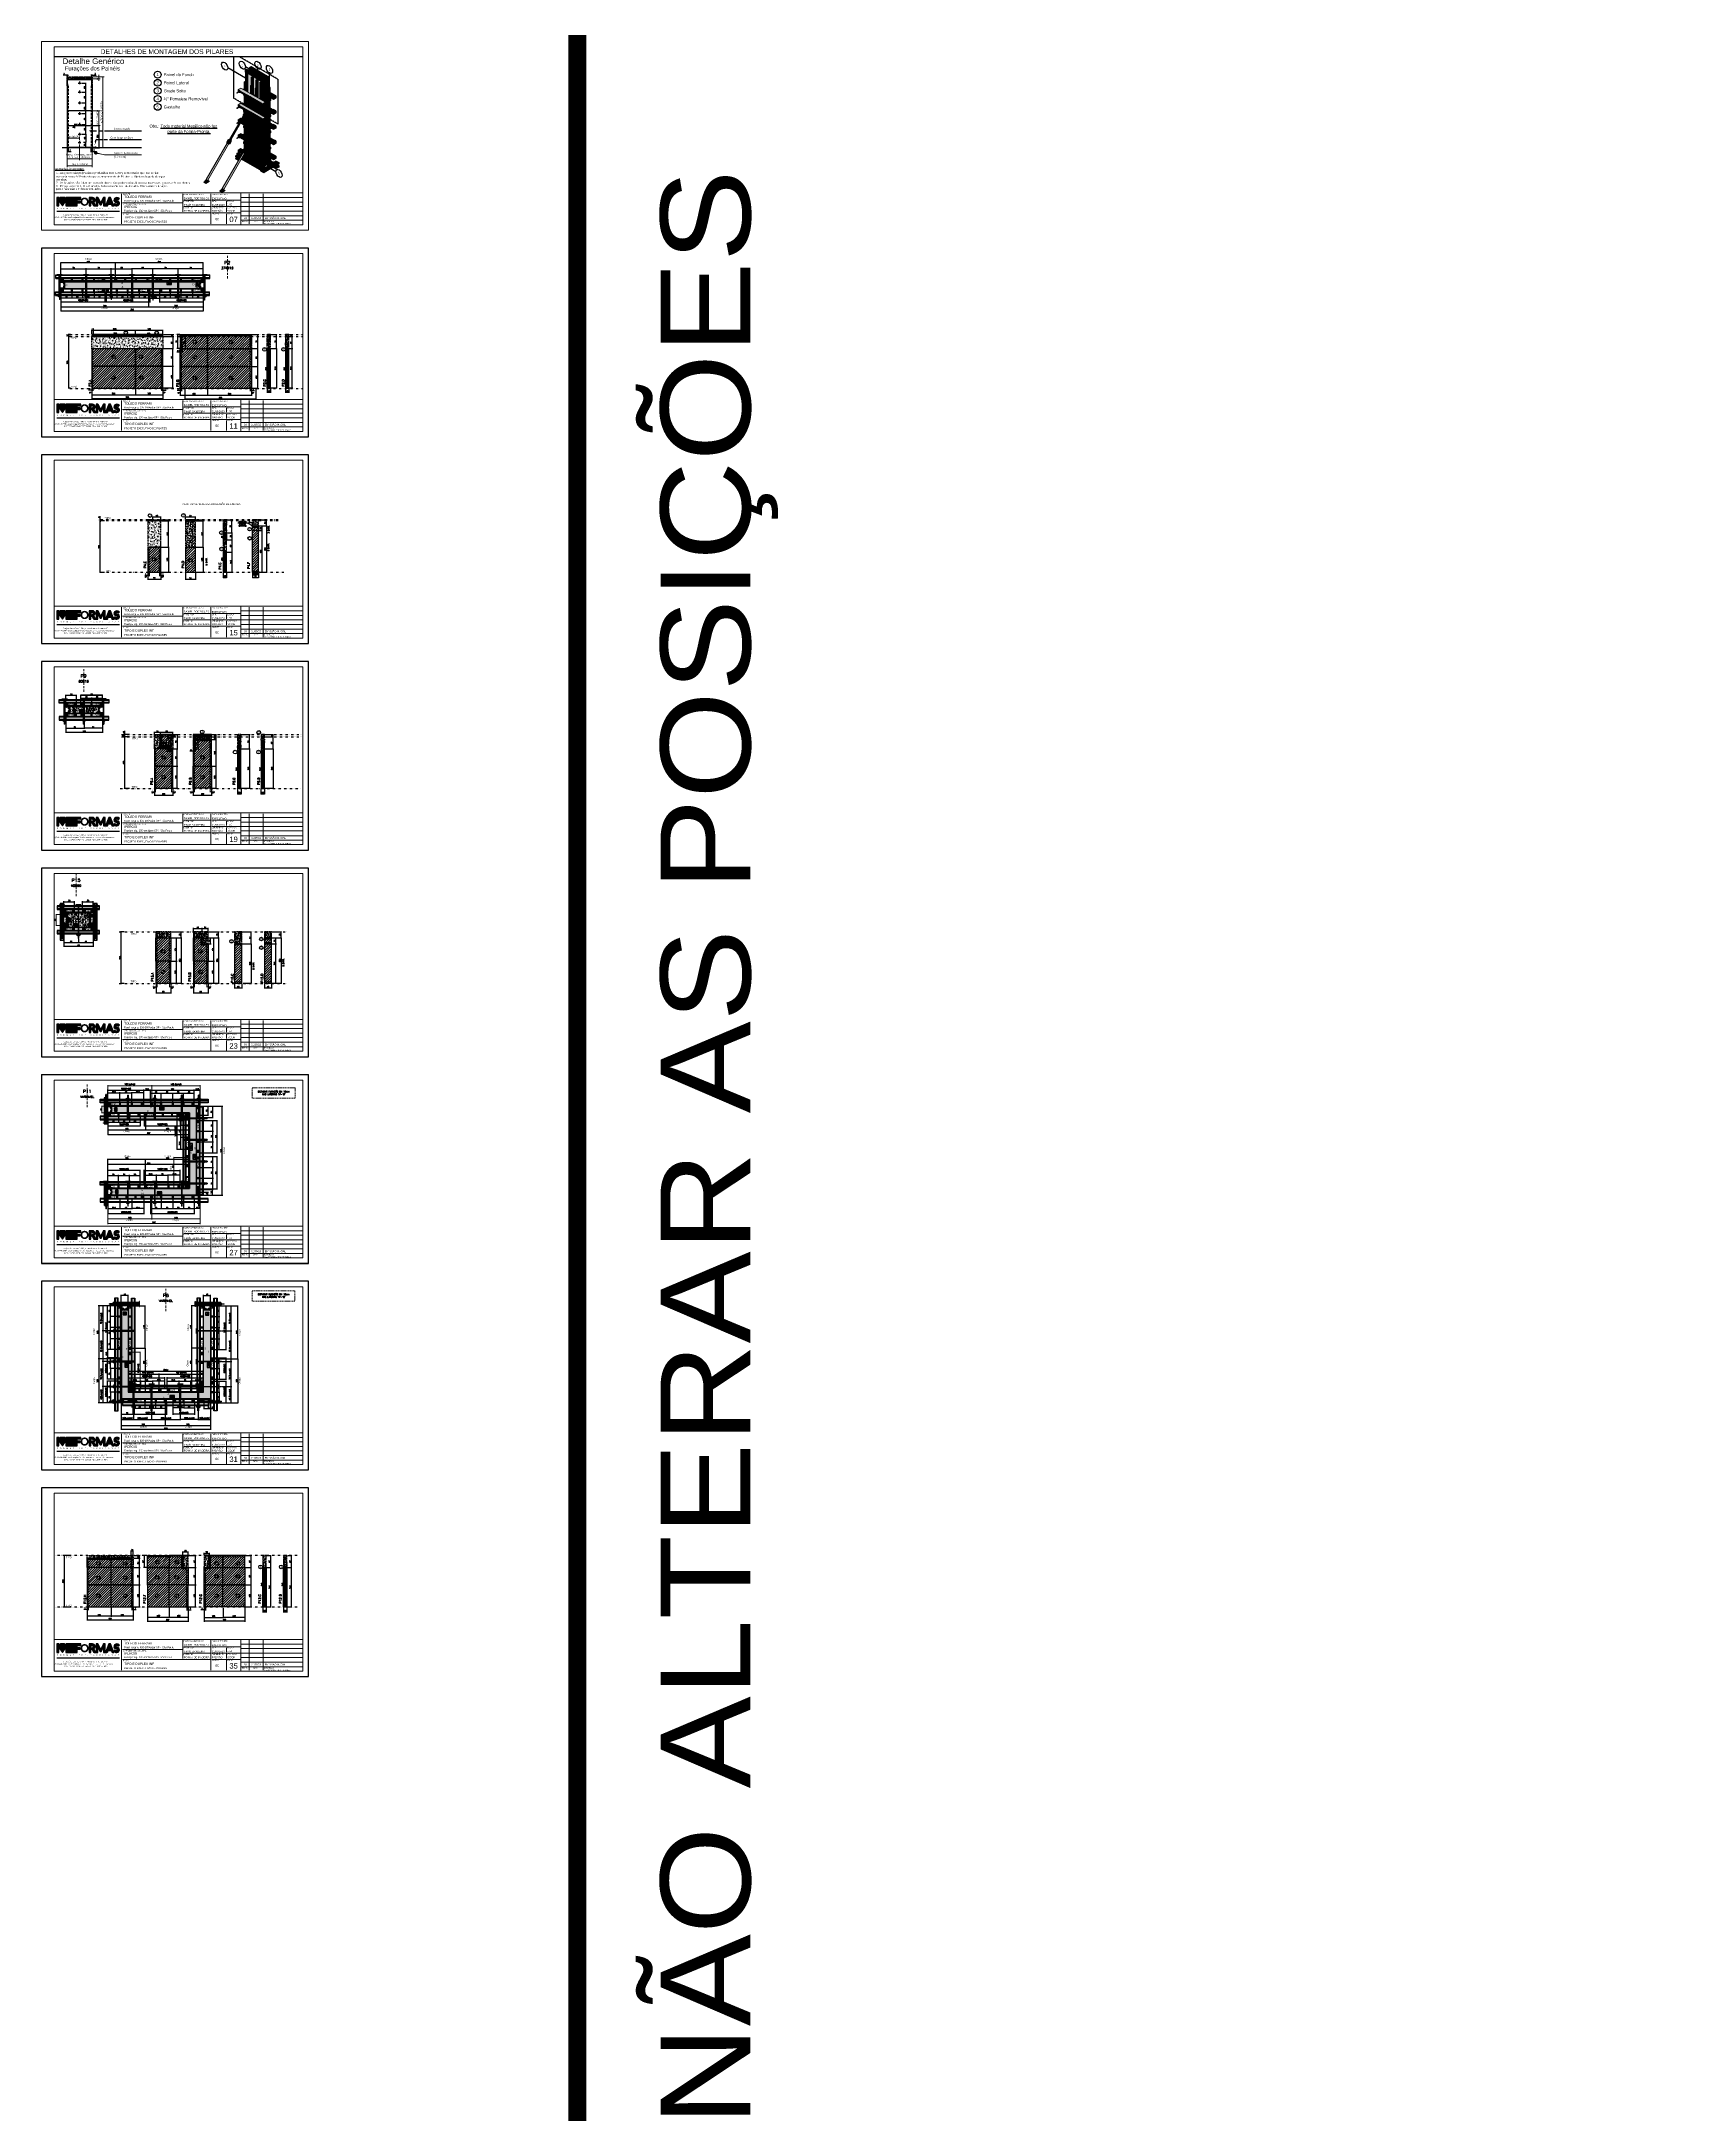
# Model space of a CAD drawing. Extents: x -23436 to 4767, y -3862 to 10024.
# Drawn here: x -15921 to -6768, y -2955 to 8582 of the extents above; entities that cross this region are included whole.
import ezdxf
from ezdxf.enums import TextEntityAlignment as Align

# ---------------------------------------------------------------- set-up
doc = ezdxf.new("R2010")
doc.units = 0
doc.header["$PDMODE"] = 2
doc.header["$PDSIZE"] = 10
for name, pattern in [('CABLIN', [0.35, 0.25, -0.1]), ('DASHED2', [9.525, 6.35, -3.175]), ('DIVIDE2', [0.625, 0.25, -0.125, 0, -0.125, 0, -0.125]), ('HIDDEN', [9.525, 6.35, -3.175]), ('PHANTOM2', [1.25, 0.625, -0.125, 0.125, -0.125, 0.125, -0.125])]:
    doc.linetypes.add(name, pattern=pattern)
doc.layers.get('0').update_dxf_attribs({"lineweight": 13})
doc.layers.get('Defpoints').update_dxf_attribs({"lineweight": 13})
for name, color, linetype in [('3D.', 254, 'Continuous'), ('Barra de Ancoragem', 20, 'Continuous'), ('CHAPA', 1, 'Continuous'), ('Concreto', 250, 'HIDDEN'), ('Cota', 4, 'Continuous'), ('Cota Sarrafo', 180, 'Continuous'), ('Cota Seção (2x)', 4, 'Continuous'), ('Furação', 70, 'Continuous'), ('Hachura', 252, 'CABLIN'), ('MB Folha', 7, 'Continuous'), ('MB Logo', 254, 'Continuous'), ('MEIO_PONT', 93, 'Continuous'), ('Nível', 160, 'Continuous'), ('Painéis', 30, 'Continuous'), ('Perfil Metálico', 224, 'Continuous'), ('Reaproveitamento', 252, 'Continuous'), ('Romaneio', 10, 'Continuous'), ('Sarr 7x7', 104, 'Continuous'), ('Sarrafo de Pressão', 42, 'HIDDEN'), ('Texto de Titulo', 7, 'Continuous'), ('Texto Nível', 251, 'Continuous'), ('Texto Qtd Sarr', 242, 'Continuous'), ('TEXTO_GERAL', 7, 'Continuous')]:
    doc.layers.add(name, color=color, linetype=linetype)
for name, color, linetype, lineweight in [('A-GENM', 7, 'Continuous', 18), ('contorno de painel', 7, 'Continuous', 13), ('cotas', 4, 'Continuous', 13), ('Escora de Viga', 250, 'Continuous', 20), ('FOLHA MB', 7, 'Continuous', 13), ('Madeira', 100, 'Continuous', 13), ('N° FOLHA', 5, 'Continuous', 13), ('Sarr 2.2x7', 40, 'Continuous', 9), ('sarrafo', 93, 'Continuous', 13), ('Texto Seção', 7, 'Continuous', 15)]:
    doc.layers.add(name, color=color, linetype=linetype, lineweight=lineweight)
doc.layers.add('Laje_Perimetro', color=7, linetype='Continuous', plot=False)
doc.styles.add('ARIAL', font='arial.ttf', dxfattribs={"oblique": 15, "height": 25})
doc.styles.add('MB_C01', font='arial.ttf', dxfattribs={"height": 1.3})
doc.styles.add('MB_C02', font='arial.ttf', dxfattribs={"height": 2})
doc.styles.add('MB_C03', font='arial.ttf', dxfattribs={"height": 2.5})
doc.styles.add('MB_C04', font='arial.ttf', dxfattribs={"height": 6})
doc.styles.add('MtXpl_Lucida_Sans_Un', font='l_10646.ttf')
doc.styles.add('REGUA-120', font='ROMANS.shx', dxfattribs={"height": 15})
doc.styles.add('RICARDO', font='arial.ttf', dxfattribs={"width": 0.8})
doc.styles.add('ROMANS', font='romans.shx')
doc.styles.add('ROMAS860', font='ROMAS860.SHX')
doc.styles.add('SANSSERIF', font='sas_____.pfb')
doc.styles.add('texto', font='ARIALN.TTF')
doc.dimstyles.new('1x', dxfattribs={"dimtxt": 8, "dimasz": 5, "dimexe": 7, "dimexo": 5, "dimgap": 4, "dimtad": 1, "dimdec": 1, "dimdsep": 46, "dimtxsty": 'Standard', "dimblk": 'DOT', "dimcen": 0.09, "dimclrd": 4, "dimclre": 4, "dimclrt": 2, "dimadec": 0, "dimazin": 2, "dimtfac": 1, "dimtdec": 1, "dimtmove": 0, "dimatfit": 3, "dimldrblk": 'DOT', "dimfxl": 0, "dimtolj": 1, "dimtzin": 0, "dimlwd": 9, "dimlwe": 9, "dimarcsym": 0})
doc.dimstyles.new('2x', dxfattribs={"dimtxt": 8, "dimasz": 5, "dimexe": 7, "dimexo": 5, "dimgap": 4, "dimtad": 1, "dimdec": 1, "dimlfac": 0.5, "dimdsep": 46, "dimtxsty": 'Standard', "dimblk": 'DOT', "dimcen": 0.09, "dimclrd": 150, "dimclre": 150, "dimclrt": 2, "dimadec": 0, "dimazin": 2, "dimtfac": 1, "dimtdec": 1, "dimtmove": 0, "dimatfit": 3, "dimldrblk": 'DOT', "dimfxl": 0, "dimtolj": 1, "dimtzin": 0, "dimlwd": 9, "dimlwe": 9, "dimarcsym": 0})
doc.dimstyles.new('3x', dxfattribs={"dimtxt": 10, "dimasz": 5, "dimexe": 7, "dimexo": 5, "dimgap": 4, "dimtad": 1, "dimdec": 1, "dimlfac": 0.333333, "dimdsep": 46, "dimtxsty": 'Standard', "dimblk": 'DOT', "dimcen": 0.09, "dimclrd": 1, "dimclre": 1, "dimclrt": 2, "dimadec": 0, "dimazin": 2, "dimtfac": 1, "dimtdec": 1, "dimtmove": 0, "dimatfit": 3, "dimldrblk": 'DOT', "dimfxl": 0, "dimtolj": 1, "dimtzin": 0, "dimlwd": 9, "dimlwe": 9, "dimarcsym": 0})
doc.dimstyles.new('Cota Paínel', dxfattribs={"dimtxt": 7, "dimasz": 5, "dimexe": 3, "dimexo": 3, "dimgap": 3, "dimtad": 1, "dimdec": 1, "dimzin": 12, "dimdsep": 46, "dimtxsty": 'ROMANS', "dimblk": 'ARCHTICK', "dimcen": 0, "dimclrd": 4, "dimclre": 4, "dimclrt": 1, "dimadec": 1, "dimazin": 3, "dimtfac": 1, "dimtdec": 1, "dimtmove": 0, "dimatfit": 3, "dimldrblk": 'OBLIQUE', "dimfxl": 0, "dimtolj": 1, "dimtzin": 12, "dimarcsym": 0})
doc.dimstyles.new('COTA SECAO', dxfattribs={"dimtxt": 7, "dimasz": 5, "dimexe": 3, "dimexo": 3, "dimgap": 2, "dimtad": 3, "dimdec": 1, "dimlfac": 0.5, "dimzin": 12, "dimdsep": 46, "dimtxsty": 'ROMANS', "dimblk": 'ARCHTICK', "dimcen": 0, "dimclrd": 4, "dimclre": 4, "dimclrt": 1, "dimadec": 1, "dimazin": 3, "dimtfac": 1, "dimtdec": 1, "dimtmove": 0, "dimatfit": 3, "dimldrblk": 'OBLIQUE', "dimfxl": 0, "dimtolj": 1, "dimtzin": 12, "dimarcsym": 0})
doc.dimstyles.new('cotas', dxfattribs={"dimtxt": 8.5, "dimasz": 5, "dimexe": 2, "dimexo": 3, "dimgap": 3, "dimtad": 1, "dimdec": 1, "dimzin": 9, "dimdsep": 46, "dimtxsty": 'ROMAS860', "dimblk": 'ARCHTICK', "dimcen": 0, "dimclrd": 4, "dimclre": 4, "dimclrt": 1, "dimadec": 0, "dimazin": 2, "dimtfac": 1, "dimtdec": 1, "dimtix": 1, "dimtmove": 0, "dimatfit": 2, "dimldrblk": 'OBLIQUE', "dimfxl": 0, "dimtolj": 1, "dimtzin": 0, "dimlwd": 13, "dimlwe": 13, "dimarcsym": 0})
doc.dimstyles.new('PAINEL', dxfattribs={"dimtxt": 7, "dimasz": 5, "dimexe": 3, "dimexo": 3, "dimgap": 3, "dimtad": 1, "dimdec": 1, "dimzin": 12, "dimdsep": 46, "dimtxsty": 'ROMANS', "dimblk": 'ARCHTICK', "dimcen": 0, "dimclrd": 4, "dimclre": 4, "dimclrt": 1, "dimadec": 1, "dimazin": 3, "dimtfac": 1, "dimtdec": 1, "dimtmove": 0, "dimatfit": 3, "dimldrblk": 'OBLIQUE', "dimfxl": 0, "dimtolj": 1, "dimtzin": 12, "dimarcsym": 0})
doc.dimstyles.new('projeto2', dxfattribs={"dimtxt": 7, "dimasz": 5, "dimexe": 1.25, "dimexo": 2.5, "dimgap": 2, "dimtad": 1, "dimdec": 1, "dimdsep": 46, "dimtxsty": 'ROMANS', "dimblk": 'OBLIQUE', "dimcen": 10, "dimdle": 1, "dimse1": 1, "dimse2": 1, "dimsd1": 1, "dimsd2": 1, "dimclrd": 256, "dimclre": 256, "dimclrt": 1, "dimadec": 0, "dimazin": 0, "dimtfac": 1, "dimtdec": 1, "dimtmove": 0, "dimatfit": 3, "dimldrblk": 'OBLIQUE', "dimfxl": 0, "dimlwd": -1, "dimlwe": -1, "dimarcsym": 0})
doc.dimstyles.new('SECÇÃO 2', dxfattribs={"dimtxt": 7, "dimasz": 6, "dimexe": 0.18, "dimexo": 2, "dimgap": -4, "dimtad": 3, "dimdec": 1, "dimlfac": 0.5, "dimzin": 12, "dimdsep": 46, "dimtxsty": 'ROMANS', "dimblk": 'ARCHTICK', "dimcen": 0.09, "dimse1": 1, "dimse2": 1, "dimsd1": 1, "dimsd2": 1, "dimclrd": 180, "dimclre": 5, "dimclrt": 1, "dimadec": 0, "dimazin": 3, "dimtfac": 1, "dimtdec": 1, "dimtofl": 0, "dimtmove": 0, "dimatfit": 3, "dimldrblk": 'ARCHTICK', "dimfxl": 0, "dimtolj": 1, "dimtzin": 0, "dimarcsym": 0})
pattern_1 = [(225, (-24523.8304, -15683.9414), (1.12253202, -1.12253202), [])]
pattern_2 = [(225, (-24523.8304, -15683.9414), (1.12253202, -1.12253202), [])]
pattern_3 = [(315, (7890.1296, -2281.4851), (1.12253202, 1.12253202), [])]
pattern_4 = [(315, (7890.1296, -2257.4851), (1.12253202, 1.12253202), [])]
pattern_5 = [(45, (-6049.1051, 25548.6478), (-1.12253202, 1.12253202), [])]
pattern_6 = [(45, (-11602.353, -9e-13), (-6.735192, 6.735192), [])]
pattern_7 = [(45, (-11602.353, 0), (-6.735192, 6.735192), [])]
pattern_8 = [(230, (3232.182, -51), (-18.218467, 1.593909), [1.905, -20.955]), (175, (3232.182, -51), (3.524342, -19.105685), [1.524, -16.764058]), (280.45144, (3230.664, -50.867), (-14.694125, -17.511775), [1.619, -17.809024]), (226.1842, (3232.182, -56.08), (-27.107904, 4.204233), [2.8575, -31.4325]), (276.63556, (3229.923, -55.73), (-23.740413, -24.742612), [2.428502, -26.71356]), (171.18415, (3232.182, -56.08), (-23.740413, -24.742612), [2.285997, -25.145973]), (201, (3229.642, -54.81), (-15.161439, 10.22652), [1.905, -20.955]), (146, (3229.642, -54.81), (-6.180203, -18.418797), [1.524, -16.764]), (251.45144, (3228.379, -53.958), (-21.341642, -8.192277), [1.619, -17.808994]), (217.5, (3232.1824, -51), (-0.3088603, -8.4555039), [0, -16.5608, 0, -17.018, 0, -16.8275]), (187.5, (3232.182, -51), (-6.6819663, -10.0180575), [0, -9.7028, 0, -16.1798, 0, -6.4135]), (147.5, (3237.8466, -51), (-13.5590595, 0.5728744), [0, -6.35, 0, -19.812, 0, -26.289]), (137.5, (3240.387, -51), (-14.812918, -2.542649), [0, -8.255, 0, -13.1572, 0, -18.669])]
pattern_9 = [(230, (1704.835, -51), (-18.218467, 1.593909), [1.905, -20.955]), (175, (1704.835, -51), (3.524342, -19.105685), [1.524, -16.764058]), (280.45144, (1703.317, -50.867), (-14.694125, -17.511775), [1.619, -17.809024]), (226.1842, (1704.835, -56.08), (-27.107904, 4.204233), [2.8575, -31.4325]), (276.63556, (1702.576, -55.73), (-23.740413, -24.742612), [2.428502, -26.71356]), (171.18415, (1704.835, -56.08), (-23.740413, -24.742612), [2.285997, -25.145973]), (201, (1702.295, -54.81), (-15.161439, 10.22652), [1.905, -20.955]), (146, (1702.295, -54.81), (-6.180203, -18.418797), [1.524, -16.764]), (251.45145, (1701.031, -53.958), (-21.341642, -8.192277), [1.619, -17.808994]), (217.5, (1704.835, -51), (-0.3088603, -8.455504), [0, -16.5608, 0, -17.018, 0, -16.8275]), (187.5, (1704.835, -51), (-6.6819663, -10.0180575), [0, -9.7028, 0, -16.1798, 0, -6.4135]), (147.5, (1710.499, -51), (-13.5590595, 0.5728744), [0, -6.35, 0, -19.812, 0, -26.289]), (137.5, (1713.039, -51), (-14.812918, -2.542649), [0, -8.255, 0, -13.1572, 0, -18.669])]
pattern_10 = [(140, (1606.151, 12872.556), (1.593909, 18.218467), [1.905, -20.955]), (85, (1606.15, 12872.556), (-19.105685, -3.524342), [1.524, -16.764058]), (190.45144, (1606.284, 12874.074), (-17.511775, 14.694125), [1.619001, -17.809024]), (136.1842, (1601.07, 12872.556), (4.204233, 27.107904), [2.8575, -31.4325]), (186.63556, (1601.42, 12874.815), (-24.742612, 23.740413), [2.428502, -26.71356]), (81.18415, (1601.07, 12872.556), (-24.742612, 23.740413), [2.285997, -25.145973]), (111, (1602.341, 12875.096), (10.22652, 15.161439), [1.905, -20.955]), (56, (1602.34, 12875.096), (-18.418797, 6.180203), [1.524, -16.764]), (161.451445, (1603.193, 12876.359), (-8.192277, 21.341642), [1.619001, -17.808994]), (127.5, (1606.151, 12872.5555), (-8.4555039, 0.3088603), [0, -16.5608, 0, -17.018, 0, -16.8275]), (97.5, (1606.151, 12872.5555), (-10.0180575, 6.6819663), [0, -9.7028, 0, -16.1798, 0, -6.4135]), (57.5, (1606.151, 12866.891), (0.5728744, 13.5590595), [0, -6.35, 0, -19.812, 0, -26.289]), (47.5, (1606.151, 12864.351), (-2.542649, 14.812918), [0, -8.255, 0, -13.1572, 0, -18.669])]
pattern_11 = [(45, (-11589.353, -4e-12), (-6.735192, 6.735192), [])]
pattern_12 = [(45, (-11602.353, -2), (-6.735192, 6.735192), [])]
pattern_13 = [(45, (-11602.353, -4e-12), (-6.735192, 6.735192), [])]
pattern_14 = [(225, (-25085.3287, -18047.4863), (1.12253202, -1.12253202), [])]
pattern_15 = [(225, (-24910.3287, -18047.4863), (1.12253202, -1.12253202), [])]
pattern_16 = [(230, (-11602.353, -9e-13), (-18.218467, 1.593909), [1.905, -20.955]), (175, (-11602.353, -9e-13), (3.52434, -19.105685), [1.524, -16.76406]), (280.45144, (-11603.871, 0.133), (-14.694125, -17.511775), [1.619, -17.809024]), (226.1842, (-11602.353, -5.08), (-27.107904, 4.20423), [2.8575, -31.4325]), (276.63556, (-11604.612, -4.73), (-23.74041, -24.74261), [2.4285, -26.71356]), (171.18415, (-11602.353, -5.08), (-23.74041, -24.74261), [2.286, -25.14597]), (201, (-11604.893, -3.81), (-15.16144, 10.22652), [1.905, -20.955]), (146, (-11604.893, -3.81), (-6.180203, -18.418797), [1.524, -16.764]), (251.45145, (-11606.157, -2.958), (-21.34164, -8.192277), [1.619, -17.808994]), (217.5, (-11602.353, -9e-13), (-0.3088603, -8.455504), [0, -16.5608, 0, -17.018, 0, -16.8275]), (187.5, (-11602.353, -9e-13), (-6.681966, -10.018057), [0, -9.7028, 0, -16.1798, 0, -6.4135]), (147.5, (-11596.689, -9e-13), (-13.5590595, 0.5728744), [0, -6.35, 0, -19.812, 0, -26.289]), (137.5, (-11594.149, -9e-13), (-14.812918, -2.542649), [0, -8.255, 0, -13.1572, 0, -18.669])]
pattern_17 = [(140, (1723.943, 12872.556), (1.593909, 18.218467), [1.905, -20.955]), (85, (1723.943, 12872.556), (-19.105685, -3.524342), [1.524, -16.764058]), (190.45144, (1724.076, 12874.074), (-17.511775, 14.694125), [1.619001, -17.809024]), (136.1842, (1718.863, 12872.556), (4.204233, 27.107904), [2.8575, -31.4325]), (186.63556, (1719.213, 12874.815), (-24.742612, 23.740413), [2.428502, -26.71356]), (81.18415, (1718.863, 12872.556), (-24.742612, 23.740413), [2.285997, -25.145973]), (111, (1720.133, 12875.096), (10.22652, 15.161439), [1.905, -20.955]), (56, (1720.133, 12875.096), (-18.418797, 6.180203), [1.524, -16.764]), (161.451445, (1720.985, 12876.359), (-8.192277, 21.341642), [1.619001, -17.808994]), (127.5, (1723.943, 12872.5555), (-8.4555039, 0.3088603), [0, -16.5608, 0, -17.018, 0, -16.8275]), (97.5, (1723.943, 12872.5555), (-10.0180575, 6.6819663), [0, -9.7028, 0, -16.1798, 0, -6.4135]), (57.5, (1723.943, 12866.891), (0.5728744, 13.5590595), [0, -6.35, 0, -19.812, 0, -26.289]), (47.5, (1723.943, 12864.351), (-2.542649, 14.812918), [0, -8.255, 0, -13.1572, 0, -18.669])]
pattern_18 = [(140, (1585.471, 12849.556), (1.593909, 18.218467), [1.905, -20.955]), (85, (1585.471, 12849.556), (-19.105685, -3.524342), [1.524, -16.764058]), (190.45144, (1585.604, 12851.074), (-17.511775, 14.694125), [1.619001, -17.809024]), (136.1842, (1580.39, 12849.556), (4.204233, 27.107904), [2.8575, -31.4325]), (186.63556, (1580.741, 12851.815), (-24.742612, 23.740413), [2.428502, -26.71356]), (81.18415, (1580.39, 12849.556), (-24.742612, 23.740413), [2.285997, -25.145973]), (111, (1581.661, 12852.096), (10.22652, 15.161439), [1.905, -20.955]), (56, (1581.661, 12852.096), (-18.418797, 6.180203), [1.524, -16.764]), (161.451445, (1582.513, 12853.359), (-8.192277, 21.341642), [1.619001, -17.808994]), (127.5, (1585.471, 12849.5555), (-8.4555039, 0.3088603), [0, -16.5608, 0, -17.018, 0, -16.8275]), (97.5, (1585.471, 12849.5555), (-10.0180575, 6.6819663), [0, -9.7028, 0, -16.1798, 0, -6.4135]), (57.5, (1585.471, 12843.891), (0.5728744, 13.5590595), [0, -6.35, 0, -19.812, 0, -26.289]), (47.5, (1585.471, 12841.351), (-2.542649, 14.812918), [0, -8.255, 0, -13.1572, 0, -18.669])]
pattern_19 = [(135, (-38368.3096, 11286.5599), (-1.12253202, -1.12253202), [])]
pattern_20 = [(315, (9033.9345, -8467.6014), (1.122532015, 1.122532015), [])]

# ---------------------------------------------------------------- blocks, each defined once
blk = doc.blocks.new('MB-NOVO')
at = {"layer": 'MB Logo', "linetype": 'Continuous'}
h = blk.add_hatch(color=256, dxfattribs=at)
h.dxf.hatch_style = 1
h.set_gradient(color1=(242, 132, 69), color2=(247, 180, 141), rotation=90, tint=1)
h.paths.add_polyline_path([(-18530, 10981), (-18476, 10981, 0.706757), (-18469, 11008, 0.681802), (-18477, 11035), (-18529, 11035, 0.243712), (-18530, 11034), (-18552, 11004), (-18573, 11034, 0.243712), (-18574, 11035), (-18587, 11035), (-18587, 10981), (-18574, 10981), (-18574, 11013), (-18552, 10981), (-18530, 11013)])
h.paths.add_polyline_path([(-18517, 11014), (-18517, 11022), (-18478, 11022, -0.414214), (-18476, 11020), (-18476, 11016, -0.414214), (-18478, 11014)], flags=16)
h.paths.add_polyline_path([(-18517, 11001), (-18477, 11001, -0.414214), (-18475, 10999), (-18475, 10995, -0.414214), (-18477, 10993), (-18517, 10993)], flags=16)
at = {"layer": 'MB Logo', "true_color": 0x262626}
h = blk.add_hatch(color=250, dxfattribs=at)
h.dxf.hatch_style = 1
h.paths.add_polyline_path([(-18537, 11033, 0.60809), (-18538, 11035), (-18565, 11035, 0.60809), (-18566, 11033), (-18553, 11014, 0.518202), (-18551, 11014)])
h = blk.add_hatch(color=250, dxfattribs=at)
h.dxf.hatch_style = 1
h.paths.add_polyline_path([(-18456, 11011), (-18456, 11025), (-18434, 11025), (-18434, 11035), (-18477, 11035, -0.681802), (-18469, 11008, -0.706757), (-18476, 10981), (-18456, 10981), (-18456, 11001), (-18438, 11001), (-18438, 11011)])
h = blk.add_hatch(color=250, dxfattribs=at)
h.dxf.hatch_style = 1
h.paths.add_polyline_path([(-18436, 11008, 1), (-18382, 11008, 1)])
edge = h.paths.add_edge_path(flags=16)
edge.add_ellipse((-18409, 11008), major_axis=(0, 16.8), ratio=0.916255, start_angle=0, end_angle=360)
h = blk.add_hatch(color=250, dxfattribs=at)
h.dxf.hatch_style = 1
h.paths.add_polyline_path([(-18357, 11035), (-18380, 11035), (-18380, 10981), (-18368, 10981), (-18368, 11001), (-18363, 11001, -0.195765), (-18361, 10999), (-18352, 10983, 0.261385), (-18348, 10981), (-18336, 10981), (-18347, 10999, 0.082429), (-18350, 11001), (-18352, 11003, 0.81838)])
h.paths.add_polyline_path([(-18361, 11009), (-18368, 11009), (-18368, 11025), (-18361, 11025, -0.92578)], flags=16)
h = blk.add_hatch(color=250, dxfattribs=at)
h.dxf.hatch_style = 1
h.paths.add_polyline_path([(-18287, 11016), (-18287, 10981), (-18276, 10981), (-18276, 11035), (-18287, 11035, 0.216647), (-18289, 11032), (-18305, 11000), (-18322, 11033, 0.199908), (-18324, 11035), (-18335, 11035), (-18335, 10981), (-18324, 10981), (-18324, 11016), (-18310, 10989, 0.279644), (-18306, 10987, 0.340986), (-18300, 10989)])
h = blk.add_hatch(color=250, dxfattribs=at)
h.dxf.hatch_style = 1
h.paths.add_polyline_path([(-18274, 10981), (-18265, 10981, 0.322517), (-18260, 10984), (-18257, 10993), (-18237, 10993), (-18234, 10984, 0.322517), (-18230, 10981), (-18220, 10981), (-18241, 11035), (-18253, 11035)])
h.paths.add_polyline_path([(-18254, 11002), (-18247, 11023), (-18240, 11002)], flags=16)
h = blk.add_hatch(color=250, dxfattribs=at)
h.dxf.hatch_style = 1
h.paths.add_polyline_path([(-18206, 11024, -0.247671), (-18197, 11024), (-18194, 11023, 0.40799), (-18188, 11024), (-18185, 11029, 0.392837), (-18216, 11029, 0.467779), (-18213, 11006, 0.077523), (-18201, 11002, -0.214206), (-18196, 10998, -0.284295), (-18198, 10991, -0.26924), (-18209, 10992), (-18212, 10994, 0.407727), (-18219, 10992), (-18222, 10988, 0.296878), (-18193, 10983, 0.272251), (-18185, 10995), (-18185, 10998, 0.348906), (-18194, 11011), (-18200, 11013, -0.045018), (-18206, 11016, -0.618284)])
at = {"layer": 'MB Logo', "linetype": 'Continuous'}
blk.add_line((-18587, 10946), (-18185, 10946), dxfattribs=at)
at = {"layer": 'MB Logo', "color": 23, "linetype": 'Continuous', "true_color": 0xf28445}
for points in [[(-18573, 11034, 0.243712), (-18574, 11035), (-18587, 11035), (-18587, 10981), (-18574, 10981), (-18574, 11013), (-18552, 10981), (-18530, 11013), (-18530, 10981), (-18476, 10981, 0.706757), (-18469, 11008, 0.681802), (-18477, 11035), (-18529, 11035, 0.243712), (-18530, 11034), (-18552, 11004)], [(-18517, 11022), (-18478, 11022, -0.414214), (-18476, 11020), (-18476, 11016, -0.414214), (-18478, 11014), (-18517, 11014)], [(-18517, 11001), (-18477, 11001, -0.414214), (-18475, 10999), (-18475, 10995, -0.414214), (-18477, 10993), (-18517, 10993)]]:
    blk.add_lwpolyline(points, format="xyb", close=True, dxfattribs=at)
at = {"layer": 'MB Logo', "color": 250, "true_color": 0x262626}
for points in [[(-18537, 11033, 0.60809), (-18538, 11035), (-18565, 11035, 0.60809), (-18566, 11033), (-18553, 11014, 0.518202), (-18551, 11014)], [(-18438, 11011), (-18456, 11011), (-18456, 11025), (-18434, 11025), (-18434, 11035), (-18477, 11035, -0.681802), (-18469, 11008, -0.706757), (-18476, 10981), (-18456, 10981), (-18456, 11001), (-18438, 11001)], [(-18348, 10981), (-18336, 10981), (-18347, 10999, 0.082429), (-18350, 11001), (-18352, 11003, 0.81838), (-18357, 11035), (-18380, 11035), (-18380, 10981), (-18368, 10981), (-18368, 11001), (-18363, 11001, -0.209789), (-18361, 10999), (-18352, 10983, 0.261385)], [(-18368, 11009), (-18361, 11009, 0.92578), (-18361, 11025), (-18368, 11025)], [(-18287, 11016), (-18287, 10981), (-18276, 10981), (-18276, 11035), (-18287, 11035, 0.216647), (-18289, 11032), (-18305, 11000), (-18321, 11032, 0.216647), (-18324, 11035), (-18335, 11035), (-18335, 10981), (-18324, 10981), (-18324, 11016), (-18310, 10989, 0.279644), (-18306, 10987), (-18305, 10987, 0.279644), (-18300, 10989)], [(-18265, 10981, 0.322517), (-18260, 10984), (-18257, 10993), (-18237, 10993), (-18234, 10984, 0.322517), (-18230, 10981), (-18220, 10981), (-18241, 11035), (-18253, 11035), (-18274, 10981)], [(-18206, 11016, -0.549626), (-18206, 11024, -0.258723), (-18197, 11024), (-18194, 11023, 0.40799), (-18188, 11024), (-18185, 11029, 0.392837), (-18216, 11029, 0.467779), (-18213, 11006, 0.077523), (-18201, 11002, -0.203897), (-18196, 10998), (-18196, 10998, -0.267611), (-18198, 10992), (-18198, 10991, -0.261145), (-18209, 10992), (-18212, 10994, 0.407727), (-18219, 10992), (-18222, 10988, 0.296878), (-18193, 10983, 0.265963), (-18185, 10995), (-18185, 10998, 0.340466), (-18193, 11011), (-18200, 11013, -0.049298)]]:
    blk.add_lwpolyline(points, format="xyb", close=True, dxfattribs=at)
blk.add_lwpolyline([(-18247, 11023), (-18254, 11002), (-18240, 11002)], close=True, dxfattribs=at)
at = {"layer": 'MB Logo', "color": 250, "true_color": 0x262626, "style": 'MtXpl_Lucida_Sans_Un'}
for s, p in [('F', (-18587, 10960)), ('O', (-18567, 10960)), ('R', (-18546, 10960)), ('M', (-18525, 10960)), ('A', (-18503, 10960)), ('S', (-18482, 10960)), ('P', (-18447, 10960)), ('R', (-18428, 10960)), ('É', (-18408, 10960)), ('-', (-18390, 10960)), ('F', (-18371, 10960)), ('A', (-18353, 10960)), ('B', (-18332, 10960)), ('R', (-18312, 10960)), ('I', (-18293, 10960)), ('C', (-18277, 10960)), ('A', (-18256, 10960)), ('D', (-18236, 10960)), ('A', (-18215, 10960)), ('S', (-18194, 10960)), ('DIREITOS AUTORAIS PROTEGIDOS PELA LEI Nº 9610/98', (-18540, 10888))]:
    blk.add_text(s, height=8.12, dxfattribs=at).set_placement(p)
at = {"layer": 'MB Logo', "style": 'MtXpl_Lucida_Sans_Un'}
for s, p in [('(19) 3440-2240 - email:projetos@mbformas.com.br - www.mbformas.com.br', (-18601, 10903)), ('Rua José Santa Rosa, 1300 - Jd Nova Limeira - Limeira / SP', (-18549, 10918))]:
    blk.add_text(s, height=8.12, dxfattribs=at).set_placement(p)
blk = doc.blocks.new('A$C169d8357')
at = {"layer": 'FOLHA MB', "color": 1}
for p, q in [((1110, 357), (70, 357)), ((446, 352), (446, 185)), ((787, 352), (787, 251)), ((943, 352), (943, 185)), ((1110, 357), (1110, 180)), ((1455, 357), (1110, 357)), ((1155, 185), (1155, 352)), ((1233, 352), (1233, 185)), ((782, 301), (451, 301)), ((938, 246), (451, 246)), ((938, 316), (792, 316)), ((938, 281), (792, 281)), ((1110, 316), (948, 316)), ((1110, 281), (948, 281)), ((1110, 246), (948, 246)), ((1029, 311), (1029, 286)), ((1029, 276), (1029, 251)), ((1029, 241), (1029, 185)), ((1455, 331), (1110, 331)), ((1455, 306), (1110, 306)), ((1455, 281), (1110, 281)), ((1455, 256), (1110, 256)), ((1455, 230), (1110, 230)), ((1455, 205), (1110, 205))]:
    blk.add_line(p, q, dxfattribs=at)
for points in [[(0, 1200), (0, 150), (1485, 150), (1485, 1200)], [(70, 1170), (70, 180), (1455, 180), (1455, 1170)]]:
    blk.add_lwpolyline(points, close=True, dxfattribs=at)
at = {"layer": 'MB Logo', "xscale": 0.8642040370897565, "yscale": 0.8642040370897565, "zscale": 0.8642040370897565}
blk.add_blockref('MB-NOVO', (16149, -9205), dxfattribs=at)
at = {"layer": 'FOLHA MB', "color": 6}
for s, height, style, p in [('CLIENTE', 6.57, 'MB_C01', (454, 346)), ('RESPONSÁVEL TÉCNICO', 6.57, 'MB_C01', (791, 345)), ('FASE DO PROJETO', 6.57, 'MB_C01', (948, 345)), ('EMPREENDIMENTO E LOCAL', 6.57, 'MB_C01', (454, 291)), ('TÍTULO', 6.57, 'MB_C01', (454, 235)), ('Rua Hungria, 620-10ºAndar SP /  São Paulo', 10.1, 'MB_C02', (460, 308)), ('Rua Iperoig, 180-perdizes-SP /  São Paulo', 10.1, 'MB_C02', (460, 253)), ('PROJETISTA', 6.57, 'MB_C01', (791, 307)), ('DISCIPLINA', 6.57, 'MB_C01', (791, 271)), ('COR MADEIRA', 6.57, 'MB_C01', (948, 271)), ('DATA', 6.57, 'MB_C01', (948, 307)), ('REVISÃO', 6.57, 'MB_C01', (948, 237)), ('ESCALA', 6.57, 'MB_C01', (1034, 307)), ('COR TARJA', 6.57, 'MB_C01', (1034, 271)), ('FOLHA', 6.57, 'MB_C01', (1034, 237)), ('PROJETO EXECUTIVO DE PILARES', 10.1, 'MB_C02', (460, 192))]:
    blk.add_text(s, height=height, dxfattribs=dict(at, style=style)).set_placement(p)
at = {"layer": 'FOLHA MB', "color": 5}
for s, height, style, p in [('TOLEDO FERRARI', 12.63, 'MB_C03', (460, 329)), ('IPEROIG', 12.6, 'MB_C03', (460, 273)), ('THAÍS BANDEIRA', 10.1, 'MB_C02', (792, 285)), ('DANIEL RODRIGUES', 10.1, 'MB_C02', (792, 322)), ('FORMA DE MADEIRA', 10.1, 'MB_C02', (792, 252)), ('EXECUTIVO', 10.1, 'MB_C02', (948, 320)), ('31/05/2023', 10.1, 'MB_C02', (948, 285)), ('PADRÃO', 10.1, 'MB_C02', (948, 252)), ('1:50', 10.1, 'MB_C02', (1034, 287)), ('S/COR', 10.1, 'MB_C02', (1034, 252)), ('TIPO E DUPLEX INF', 12.63, 'MB_C03', (460, 215)), ('00', 12.6, 'MB_C03', (968, 205)), ('00', 10.1, 'MB_C02', (1127, 212)), ('31/05/23', 10.1, 'MB_C02', (1167, 212)), ('EMISSÃO INICIAL', 10.1, 'MB_C02', (1243, 212))]:
    blk.add_text(s, height=height, dxfattribs=dict(at, style=style)).set_placement(p)
at = {"layer": 'FOLHA MB', "color": 6, "style": 'MB_C01'}
for s, p in [('REV. Nº', (1133, 198)), ('DATA', (1190, 198)), ('DESCRIÇÃO', (1265, 198))]:
    blk.add_text(s, height=6.57, dxfattribs=at).set_placement(p, align=Align.MIDDLE_CENTER)
at = {"layer": 'FOLHA MB', "insert": (1239, 189), "char_height": 5.05, "width": 210.82, "attachment_point": 1, "style": 'MB_C04'}
blk.add_mtext('TOLEDO-IPEROIG-LO-TIP-DINF-PI-R00.DWG', dxfattribs=at)
blk = doc.blocks.new('_Dot')
at = {"color": 0, "linetype": 'ByBlock', "lineweight": -2}
blk.add_line((-0.5, 0), (-1, 0), dxfattribs=at)
at = {"color": 0, "linetype": 'ByBlock', "const_width": 0.5}
blk.add_lwpolyline([(-0.25, 0, 1), (0.25, 0, 1)], format="xyb", close=True, dxfattribs=at)
blk = doc.blocks.new('*D64')
at = {"layer": 'Defpoints', "color": 0, "transparency": 16777216}
for p in [(-15642, 8374), (-15639, 8386), (-15602, 8374)]:
    blk.add_point(p, dxfattribs=at)
at = {"layer": 'MB Folha', "color": 4, "lineweight": 9, "transparency": 16777216}
for p, q in [((-15637, 8374), (-15595, 8374)), ((-15634, 8386), (-15595, 8386)), ((-15602, 8391), (-15602, 8396)), ((-15602, 8386), (-15602, 8374)), ((-15602, 8369), (-15602, 8364))]:
    blk.add_line(p, q, dxfattribs=at)
at = {"layer": 'MB Folha', "color": 4, "lineweight": 9, "transparency": 16777216, "xscale": 5, "yscale": 5, "zscale": 5}
for p, rotation in [((-15602, 8386), 270), ((-15602, 8374), 90)]:
    blk.add_blockref('_Dot', p, dxfattribs=dict(at, rotation=rotation))
at = {"layer": 'MB Folha', "color": 2, "transparency": 16777216, "insert": (-15610, 8380), "char_height": 8, "attachment_point": 5, "rotation": 90, "style": 'texto'}
blk.add_mtext('\\A1;LAJE', dxfattribs=at)
blk = doc.blocks.new('_ArchTick')
at = {"color": 0, "linetype": 'ByBlock', "const_width": 0.15}
blk.add_lwpolyline([(-0.5, -0.5), (0.5, 0.5)], dxfattribs=at)
blk = doc.blocks.new('*D65')
at = {"layer": 'Cota', "color": 4, "lineweight": -2, "transparency": 16777216}
for p, q in [((-15636, 8115), (-15599, 8115)), ((-15602, 8115), (-15602, 7991)), ((-15636, 7991), (-15599, 7991))]:
    blk.add_line(p, q, dxfattribs=at)
at = {"layer": 'Defpoints', "color": 0, "transparency": 16777216}
for p in [(-15639, 8115), (-15639, 7991), (-15602, 7991)]:
    blk.add_point(p, dxfattribs=at)
at = {"layer": 'Cota', "color": 4, "lineweight": -2, "transparency": 16777216, "xscale": 5, "yscale": 5, "zscale": 5}
for p, rotation in [((-15602, 8115), 90), ((-15602, 7991), 270)]:
    blk.add_blockref('_ArchTick', p, dxfattribs=dict(at, rotation=rotation))
at = {"layer": 'Cota', "color": 1, "transparency": 16777216, "insert": (-15609, 8053), "char_height": 7, "attachment_point": 5, "rotation": 90, "style": 'ROMANS'}
blk.add_mtext('\\A1;124', dxfattribs=at)
blk = doc.blocks.new('_OBLIQUE')
at = {"color": 0, "linetype": 'ByBlock', "lineweight": -2}
for p, q in [((0, 0), (-1, 0)), ((-0.5, -0.5), (0.5, 0.5))]:
    blk.add_line(p, q, dxfattribs=at)
blk = doc.blocks.new('Furação')
at = {"layer": 'Furação'}
for p, q in [((3740, 710), (3755, 710)), ((3747, 718), (3747, 703))]:
    blk.add_line(p, q, dxfattribs=at)
blk.add_circle((3747, 710), 2.5, dxfattribs=at)
blk = doc.blocks.new('*D66')
at = {"layer": 'Defpoints', "color": 0, "transparency": 16777216}
for p in [(-15779, 7991), (-15709, 8014), (-15709, 7929)]:
    blk.add_point(p, dxfattribs=at)
at = {"layer": 'MB Folha', "color": 150, "lineweight": 9, "transparency": 16777216}
for p, q in [((-15779, 7986), (-15779, 7922)), ((-15709, 8009), (-15709, 7922)), ((-15774, 7929), (-15714, 7929))]:
    blk.add_line(p, q, dxfattribs=at)
at = {"layer": 'MB Folha', "color": 150, "lineweight": 9, "transparency": 16777216, "xscale": 5, "yscale": 5, "zscale": 5, "rotation": 180}
blk.add_blockref('_Dot', (-15779, 7929), dxfattribs=at)
at = {"layer": 'MB Folha', "color": 150, "lineweight": 9, "transparency": 16777216, "xscale": 5, "yscale": 5, "zscale": 5}
blk.add_blockref('_Dot', (-15709, 7929), dxfattribs=at)
at = {"layer": 'MB Folha', "color": 2, "transparency": 16777216, "insert": (-15744, 7945), "char_height": 8, "attachment_point": 5, "style": 'texto'}
blk.add_mtext('\\A1;{\\C240;Espaço máximo\\Pda furação}', dxfattribs=at)
blk = doc.blocks.new('*D67')
at = {"layer": 'Defpoints', "color": 0, "transparency": 16777216}
for p in [(-15709, 8014), (-15639, 7991), (-15639, 7929)]:
    blk.add_point(p, dxfattribs=at)
at = {"layer": 'MB Folha', "color": 150, "lineweight": 9, "transparency": 16777216}
for p, q in [((-15709, 8009), (-15709, 7922)), ((-15639, 7986), (-15639, 7922)), ((-15704, 7929), (-15644, 7929))]:
    blk.add_line(p, q, dxfattribs=at)
at = {"layer": 'MB Folha', "color": 150, "lineweight": 9, "transparency": 16777216, "xscale": 5, "yscale": 5, "zscale": 5, "rotation": 180}
blk.add_blockref('_Dot', (-15709, 7929), dxfattribs=at)
at = {"layer": 'MB Folha', "color": 150, "lineweight": 9, "transparency": 16777216, "xscale": 5, "yscale": 5, "zscale": 5}
blk.add_blockref('_Dot', (-15639, 7929), dxfattribs=at)
at = {"layer": 'MB Folha', "color": 2, "transparency": 16777216, "insert": (-15674, 7945), "char_height": 8, "attachment_point": 5, "style": 'texto'}
blk.add_mtext('\\A1;{\\C240;Espaço máximo\\Pda furação}', dxfattribs=at)
blk = doc.blocks.new('*D68')
at = {"layer": 'Defpoints', "color": 0, "transparency": 16777216}
for p in [(-15779, 7991), (-15639, 7991), (-15779, 7890)]:
    blk.add_point(p, dxfattribs=at)
at = {"layer": 'MB Folha', "color": 150, "lineweight": 9, "transparency": 16777216}
for p, q in [((-15779, 7986), (-15779, 7883)), ((-15639, 7986), (-15639, 7883)), ((-15644, 7890), (-15774, 7890))]:
    blk.add_line(p, q, dxfattribs=at)
at = {"layer": 'MB Folha', "color": 150, "lineweight": 9, "transparency": 16777216, "xscale": 5, "yscale": 5, "zscale": 5, "rotation": 180}
blk.add_blockref('_Dot', (-15779, 7890), dxfattribs=at)
at = {"layer": 'MB Folha', "color": 150, "lineweight": 9, "transparency": 16777216, "xscale": 5, "yscale": 5, "zscale": 5}
blk.add_blockref('_Dot', (-15639, 7890), dxfattribs=at)
at = {"layer": 'MB Folha', "color": 2, "transparency": 16777216, "insert": (-15709, 7899), "char_height": 8, "attachment_point": 5, "style": 'texto'}
blk.add_mtext('\\A1;{\\C240;Largura do Paine\\C240;l}', dxfattribs=at)
blk = doc.blocks.new('*D69')
at = {"layer": 'Cota', "color": 4, "lineweight": -2, "transparency": 16777216}
for p, q in [((-15779, 7988), (-15779, 7966)), ((-15779, 7969), (-15773, 7969)), ((-15773, 7988), (-15773, 7966)), ((-15773, 7969), (-15757, 7969))]:
    blk.add_line(p, q, dxfattribs=at)
at = {"layer": 'Defpoints', "color": 0, "transparency": 16777216}
for p in [(-15779, 7991), (-15773, 7991), (-15773, 7969)]:
    blk.add_point(p, dxfattribs=at)
at = {"layer": 'Cota', "color": 4, "lineweight": -2, "transparency": 16777216, "xscale": 5, "yscale": 5, "zscale": 5, "rotation": 180}
blk.add_blockref('_ArchTick', (-15779, 7969), dxfattribs=at)
at = {"layer": 'Cota', "color": 4, "lineweight": -2, "transparency": 16777216, "xscale": 5, "yscale": 5, "zscale": 5}
blk.add_blockref('_ArchTick', (-15773, 7969), dxfattribs=at)
at = {"layer": 'Cota', "color": 1, "transparency": 16777216, "insert": (-15762, 7976), "char_height": 7, "attachment_point": 5, "style": 'ROMANS'}
blk.add_mtext('\\A1;7', dxfattribs=at)
blk = doc.blocks.new('*D70')
at = {"layer": 'Cota', "color": 4, "lineweight": -2, "transparency": 16777216}
for p, q in [((-15646, 7988), (-15646, 7966)), ((-15646, 7969), (-15639, 7969)), ((-15639, 7988), (-15639, 7966)), ((-15639, 7969), (-15624, 7969))]:
    blk.add_line(p, q, dxfattribs=at)
at = {"layer": 'Defpoints', "color": 0, "transparency": 16777216}
for p in [(-15646, 7991), (-15639, 7991), (-15639, 7969)]:
    blk.add_point(p, dxfattribs=at)
at = {"layer": 'Cota', "color": 4, "lineweight": -2, "transparency": 16777216, "xscale": 5, "yscale": 5, "zscale": 5, "rotation": 180}
blk.add_blockref('_ArchTick', (-15646, 7969), dxfattribs=at)
at = {"layer": 'Cota', "color": 4, "lineweight": -2, "transparency": 16777216, "xscale": 5, "yscale": 5, "zscale": 5}
blk.add_blockref('_ArchTick', (-15639, 7969), dxfattribs=at)
at = {"layer": 'Cota', "color": 1, "transparency": 16777216, "insert": (-15629, 7976), "char_height": 7, "attachment_point": 5, "style": 'ROMANS'}
blk.add_mtext('\\A1;7', dxfattribs=at)
blk = doc.blocks.new('*D71')
at = {"layer": 'Defpoints', "color": 0, "transparency": 16777216}
for p in [(-15779, 7991), (-15709, 8044), (-15709, 8029)]:
    blk.add_point(p, dxfattribs=at)
at = {"layer": 'MB Folha', "color": 150, "lineweight": 9, "transparency": 16777216}
for p, q in [((-15779, 7996), (-15779, 8051)), ((-15774, 8044), (-15714, 8044)), ((-15709, 8034), (-15709, 8051))]:
    blk.add_line(p, q, dxfattribs=at)
at = {"layer": 'MB Folha', "color": 150, "lineweight": 9, "transparency": 16777216, "xscale": 5, "yscale": 5, "zscale": 5, "rotation": 180}
blk.add_blockref('_Dot', (-15779, 8044), dxfattribs=at)
at = {"layer": 'MB Folha', "color": 150, "lineweight": 9, "transparency": 16777216, "xscale": 5, "yscale": 5, "zscale": 5}
blk.add_blockref('_Dot', (-15709, 8044), dxfattribs=at)
at = {"layer": 'MB Folha', "color": 2, "transparency": 16777216, "insert": (-15744, 8053), "char_height": 8, "attachment_point": 5, "style": 'texto'}
blk.add_mtext('\\A1;{\\C240;VER SESSÃO}', dxfattribs=at)
blk = doc.blocks.new('*D72')
at = {"layer": 'Cota', "color": 4, "lineweight": -2, "transparency": 16777216}
for p, q in [((-15687, 8021), (-15672, 8021)), ((-15642, 7991), (-15678, 7991)), ((-15675, 7991), (-15675, 8021))]:
    blk.add_line(p, q, dxfattribs=at)
at = {"layer": 'Defpoints', "color": 0, "transparency": 16777216}
for p in [(-15690, 8021), (-15675, 8021), (-15639, 7991)]:
    blk.add_point(p, dxfattribs=at)
at = {"layer": 'Cota', "color": 4, "lineweight": -2, "transparency": 16777216, "xscale": 5, "yscale": 5, "zscale": 5}
for p, rotation in [((-15675, 8021), 90), ((-15675, 7991), 270)]:
    blk.add_blockref('_ArchTick', p, dxfattribs=dict(at, rotation=rotation))
at = {"layer": 'Cota', "color": 1, "transparency": 16777216, "insert": (-15681, 8006), "char_height": 7, "attachment_point": 5, "rotation": 90, "style": 'ROMANS'}
blk.add_mtext('\\A1;30', dxfattribs=at)
blk = doc.blocks.new('*D73')
at = {"layer": 'Cota', "color": 4, "lineweight": -2, "transparency": 16777216}
for p, q in [((-15687, 8066), (-15672, 8066)), ((-15687, 8021), (-15672, 8021)), ((-15675, 8066), (-15675, 8021))]:
    blk.add_line(p, q, dxfattribs=at)
at = {"layer": 'Defpoints', "color": 0, "transparency": 16777216}
for p in [(-15690, 8066), (-15690, 8021), (-15675, 8021)]:
    blk.add_point(p, dxfattribs=at)
at = {"layer": 'Cota', "color": 4, "lineweight": -2, "transparency": 16777216, "xscale": 5, "yscale": 5, "zscale": 5}
for p, rotation in [((-15675, 8066), 90), ((-15675, 8021), 270)]:
    blk.add_blockref('_ArchTick', p, dxfattribs=dict(at, rotation=rotation))
at = {"layer": 'Cota', "color": 1, "transparency": 16777216, "insert": (-15681, 8044), "char_height": 7, "attachment_point": 5, "rotation": 90, "style": 'ROMANS'}
blk.add_mtext('\\A1;45', dxfattribs=at)
blk = doc.blocks.new('*D74')
at = {"layer": 'Defpoints', "color": 0, "transparency": 16777216}
for p in [(-15639, 8197), (-15639, 8115), (-15602, 8115)]:
    blk.add_point(p, dxfattribs=at)
at = {"layer": 'MB Folha', "color": 4, "lineweight": 9, "transparency": 16777216}
for p, q in [((-15634, 8197), (-15595, 8197)), ((-15602, 8192), (-15602, 8120)), ((-15634, 8115), (-15595, 8115))]:
    blk.add_line(p, q, dxfattribs=at)
at = {"layer": 'MB Folha', "color": 4, "lineweight": 9, "transparency": 16777216, "xscale": 5, "yscale": 5, "zscale": 5}
for p, rotation in [((-15602, 8197), 90), ((-15602, 8115), 270)]:
    blk.add_blockref('_Dot', p, dxfattribs=dict(at, rotation=rotation))
at = {"layer": 'MB Folha', "color": 2, "transparency": 16777216, "insert": (-15610, 8156), "char_height": 8, "attachment_point": 5, "rotation": 90, "style": 'texto'}
blk.add_mtext('\\A1;{\\C242;PAINEL DO MEIO}', dxfattribs=at)
blk = doc.blocks.new('*D75')
at = {"layer": 'Cota', "color": 4, "lineweight": -2, "transparency": 16777216}
for p, q in [((-15779, 8395), (-15801, 8395)), ((-15779, 8389), (-15779, 8398)), ((-15776, 8395), (-15779, 8395)), ((-15776, 8377), (-15776, 8398)), ((-15776, 8395), (-15771, 8395))]:
    blk.add_line(p, q, dxfattribs=at)
at = {"layer": 'Defpoints', "color": 0, "transparency": 16777216}
for p in [(-15779, 8395), (-15779, 8386), (-15776, 8374)]:
    blk.add_point(p, dxfattribs=at)
at = {"layer": 'Cota', "color": 4, "lineweight": -2, "transparency": 16777216, "xscale": 5, "yscale": 5, "zscale": 5}
blk.add_blockref('_ArchTick', (-15779, 8395), dxfattribs=at)
at = {"layer": 'Cota', "color": 4, "lineweight": -2, "transparency": 16777216, "xscale": 5, "yscale": 5, "zscale": 5, "rotation": 180}
blk.add_blockref('_ArchTick', (-15776, 8395), dxfattribs=at)
at = {"layer": 'Cota', "color": 1, "transparency": 16777216, "insert": (-15796, 8402), "char_height": 7, "attachment_point": 5, "style": 'ROMANS'}
blk.add_mtext('\\A1;3', dxfattribs=at)
blk = doc.blocks.new('*D76')
at = {"layer": 'Cota', "color": 4, "lineweight": -2, "transparency": 16777216}
for p, q in [((-15642, 8395), (-15647, 8395)), ((-15642, 8377), (-15642, 8398)), ((-15642, 8395), (-15639, 8395)), ((-15639, 8389), (-15639, 8398)), ((-15639, 8395), (-15617, 8395))]:
    blk.add_line(p, q, dxfattribs=at)
at = {"layer": 'Defpoints', "color": 0, "transparency": 16777216}
for p in [(-15642, 8374), (-15639, 8395), (-15639, 8386)]:
    blk.add_point(p, dxfattribs=at)
at = {"layer": 'Cota', "color": 4, "lineweight": -2, "transparency": 16777216, "xscale": 5, "yscale": 5, "zscale": 5}
blk.add_blockref('_ArchTick', (-15642, 8395), dxfattribs=at)
at = {"layer": 'Cota', "color": 4, "lineweight": -2, "transparency": 16777216, "xscale": 5, "yscale": 5, "zscale": 5, "rotation": 180}
blk.add_blockref('_ArchTick', (-15639, 8395), dxfattribs=at)
at = {"layer": 'Cota', "color": 1, "transparency": 16777216, "insert": (-15623, 8402), "char_height": 7, "attachment_point": 5, "style": 'ROMANS'}
blk.add_mtext('\\A1;3', dxfattribs=at)
blk = doc.blocks.new('*D77')
at = {"layer": 'Cota', "color": 4, "lineweight": -2, "transparency": 16777216}
for p, q in [((-15699, 8121), (-15672, 8121)), ((-15675, 8066), (-15675, 8121)), ((-15699, 8066), (-15672, 8066))]:
    blk.add_line(p, q, dxfattribs=at)
at = {"layer": 'Defpoints', "color": 0, "transparency": 16777216}
for p in [(-15702, 8121), (-15675, 8121), (-15702, 8066)]:
    blk.add_point(p, dxfattribs=at)
at = {"layer": 'Cota', "color": 4, "lineweight": -2, "transparency": 16777216, "xscale": 5, "yscale": 5, "zscale": 5}
for p, rotation in [((-15675, 8121), 90), ((-15675, 8066), 270)]:
    blk.add_blockref('_ArchTick', p, dxfattribs=dict(at, rotation=rotation))
at = {"layer": 'Cota', "color": 1, "transparency": 16777216, "insert": (-15681, 8094), "char_height": 7, "attachment_point": 5, "rotation": 90, "style": 'ROMANS'}
blk.add_mtext('\\A1;55', dxfattribs=at)
blk = doc.blocks.new('*D78')
at = {"layer": 'Cota', "color": 4, "lineweight": -2, "transparency": 16777216}
for p, q in [((-15720, 8121), (-15740, 8121)), ((-15720, 8115), (-15740, 8115)), ((-15737, 8121), (-15737, 8115)), ((-15737, 8115), (-15737, 8100))]:
    blk.add_line(p, q, dxfattribs=at)
at = {"layer": 'Defpoints', "color": 0, "transparency": 16777216}
for p in [(-15737, 8115), (-15717, 8121), (-15717, 8115)]:
    blk.add_point(p, dxfattribs=at)
at = {"layer": 'Cota', "color": 4, "lineweight": -2, "transparency": 16777216, "xscale": 5, "yscale": 5, "zscale": 5}
for p, rotation in [((-15737, 8121), 90), ((-15737, 8115), 270)]:
    blk.add_blockref('_ArchTick', p, dxfattribs=dict(at, rotation=rotation))
at = {"layer": 'Cota', "color": 1, "transparency": 16777216, "insert": (-15744, 8105), "char_height": 7, "attachment_point": 5, "rotation": 90, "style": 'ROMANS'}
blk.add_mtext('\\A1;6', dxfattribs=at)
blk = doc.blocks.new('*D79')
at = {"layer": 'Defpoints', "color": 0, "transparency": 16777216}
for p in [(-15615, 8386), (-15615, 7991), (-15579, 7991)]:
    blk.add_point(p, dxfattribs=at)
at = {"layer": 'MB Folha', "color": 4, "lineweight": 9, "transparency": 16777216}
for p, q in [((-15610, 8386), (-15572, 8386)), ((-15579, 8381), (-15579, 7996)), ((-15610, 7991), (-15572, 7991))]:
    blk.add_line(p, q, dxfattribs=at)
at = {"layer": 'MB Folha', "color": 4, "lineweight": 9, "transparency": 16777216, "xscale": 5, "yscale": 5, "zscale": 5}
for p, rotation in [((-15579, 8386), 90), ((-15579, 7991), 270)]:
    blk.add_blockref('_Dot', p, dxfattribs=dict(at, rotation=rotation))
at = {"layer": 'MB Folha', "color": 2, "transparency": 16777216, "insert": (-15587, 8189), "char_height": 8, "attachment_point": 5, "rotation": 90, "style": 'texto'}
blk.add_mtext('\\A1;{\\C240;ALTURA DO P.DIREITO} ', dxfattribs=at)
blk = doc.blocks.new('DOT')
at = {"color": 0, "linetype": 'ByBlock'}
blk.add_line((-0.5, 0), (-1, 0), dxfattribs=at)
at = {"color": 0, "linetype": 'ByBlock', "const_width": 0.5}
blk.add_lwpolyline([(-0.25, 0, 1), (0.25, 0, 1)], format="xyb", close=True, dxfattribs=at)
blk = doc.blocks.new('*D80')
at = {"layer": 'Cota', "color": 4, "lineweight": -2, "transparency": 16777216}
for p, q in [((-15699, 8181), (-15672, 8181)), ((-15694, 8121), (-15672, 8121)), ((-15675, 8121), (-15675, 8181))]:
    blk.add_line(p, q, dxfattribs=at)
at = {"layer": 'Defpoints', "color": 0, "transparency": 16777216}
for p in [(-15702, 8181), (-15697, 8121), (-15675, 8181)]:
    blk.add_point(p, dxfattribs=at)
at = {"layer": 'Cota', "color": 4, "lineweight": -2, "transparency": 16777216, "xscale": 5, "yscale": 5, "zscale": 5}
for p, rotation in [((-15675, 8181), 90), ((-15675, 8121), 270)]:
    blk.add_blockref('_ArchTick', p, dxfattribs=dict(at, rotation=rotation))
at = {"layer": 'Cota', "color": 1, "transparency": 16777216, "insert": (-15681, 8151), "char_height": 7, "attachment_point": 5, "rotation": 90, "style": 'ROMANS'}
blk.add_mtext('\\A1;55', dxfattribs=at)
blk = doc.blocks.new('*D81')
at = {"layer": 'Cota', "color": 4, "lineweight": -2, "transparency": 16777216}
for p, q in [((-15699, 8241), (-15672, 8241)), ((-15675, 8181), (-15675, 8241)), ((-15699, 8181), (-15672, 8181))]:
    blk.add_line(p, q, dxfattribs=at)
at = {"layer": 'Defpoints', "color": 0, "transparency": 16777216}
for p in [(-15702, 8241), (-15675, 8241), (-15702, 8181)]:
    blk.add_point(p, dxfattribs=at)
at = {"layer": 'Cota', "color": 4, "lineweight": -2, "transparency": 16777216, "xscale": 5, "yscale": 5, "zscale": 5}
for p, rotation in [((-15675, 8241), 90), ((-15675, 8181), 270)]:
    blk.add_blockref('_ArchTick', p, dxfattribs=dict(at, rotation=rotation))
at = {"layer": 'Cota', "color": 1, "transparency": 16777216, "insert": (-15681, 8211), "char_height": 7, "attachment_point": 5, "rotation": 90, "style": 'ROMANS'}
blk.add_mtext('\\A1;60', dxfattribs=at)
blk = doc.blocks.new('*D82')
at = {"layer": 'Cota', "color": 4, "lineweight": -2, "transparency": 16777216}
for p, q in [((-15699, 8301), (-15672, 8301)), ((-15699, 8241), (-15672, 8241)), ((-15675, 8241), (-15675, 8301))]:
    blk.add_line(p, q, dxfattribs=at)
at = {"layer": 'Defpoints', "color": 0, "transparency": 16777216}
for p in [(-15702, 8301), (-15702, 8241), (-15675, 8301)]:
    blk.add_point(p, dxfattribs=at)
at = {"layer": 'Cota', "color": 4, "lineweight": -2, "transparency": 16777216, "xscale": 5, "yscale": 5, "zscale": 5}
for p, rotation in [((-15675, 8301), 90), ((-15675, 8241), 270)]:
    blk.add_blockref('_ArchTick', p, dxfattribs=dict(at, rotation=rotation))
at = {"layer": 'Cota', "color": 1, "transparency": 16777216, "insert": (-15681, 8271), "char_height": 7, "attachment_point": 5, "rotation": 90, "style": 'ROMANS'}
blk.add_mtext('\\A1;60', dxfattribs=at)
blk = doc.blocks.new('*D83')
at = {"layer": 'Cota', "color": 4, "lineweight": -2, "transparency": 16777216}
for p, q in [((-15699, 8351), (-15672, 8351)), ((-15675, 8301), (-15675, 8351)), ((-15699, 8301), (-15672, 8301))]:
    blk.add_line(p, q, dxfattribs=at)
at = {"layer": 'Defpoints', "color": 0, "transparency": 16777216}
for p in [(-15702, 8351), (-15675, 8351), (-15702, 8301)]:
    blk.add_point(p, dxfattribs=at)
at = {"layer": 'Cota', "color": 4, "lineweight": -2, "transparency": 16777216, "xscale": 5, "yscale": 5, "zscale": 5}
for p, rotation in [((-15675, 8351), 90), ((-15675, 8301), 270)]:
    blk.add_blockref('_ArchTick', p, dxfattribs=dict(at, rotation=rotation))
at = {"layer": 'Cota', "color": 1, "transparency": 16777216, "insert": (-15681, 8326), "char_height": 7, "attachment_point": 5, "rotation": 90, "style": 'ROMANS'}
blk.add_mtext('\\A1;60', dxfattribs=at)
blk = doc.blocks.new('ERTYERTYUYTURTYUTRYU')
at = {"layer": 'Barra de Ancoragem'}
for p, q in [((8963, 10874), (8963, 10856)), ((8965, 10870), (8964, 10873)), ((8965, 10860), (8964, 10856)), ((8985, 10863), (8985, 10866))]:
    blk.add_line(p, q, dxfattribs=at)
at = {"layer": 'Barra de Ancoragem', "flags": 128}
for points in [[(8962, 10856), (8962, 10874), (8963, 10874), (8963, 10856)], [(8963, 10874), (8966, 10874), (8966, 10873), (8963, 10873)], [(8963, 10870), (8965, 10870), (8965, 10860), (8963, 10860)], [(8963, 10856), (8966, 10856), (8966, 10856), (8963, 10856)]]:
    blk.add_lwpolyline(points, close=True, dxfattribs=at)
for points in [[(8965, 10864), (8963, 10864), (8963, 10865), (8965, 10865), (8965, 10864), (8965, 10865)], [(8965, 10860), (8970, 10860), (8970, 10870), (8965, 10870)], [(8985, 10863), (8970, 10863), (8970, 10866), (8985, 10866)]]:
    blk.add_lwpolyline(points, dxfattribs=at)
for points in [[(8965, 10866), (8969, 10866, 0.729796), (8969, 10870, 0.729796)], [(8965, 10863), (8969, 10863, 0.666667), (8969, 10866, 0.666667)]]:
    blk.add_lwpolyline(points, format="xyb", dxfattribs=at)
at = {"layer": 'Barra de Ancoragem'}
blk.add_arc((8968, 10861), 1.7, 287.7564, 72.2436, dxfattribs=at)
blk = doc.blocks.new('*D5606')
at = {"layer": 'Cota Seção (2x)', "color": 180, "lineweight": -2, "transparency": 16777216}
for p, q in [((-15197, 7244), (-15223, 7244)), ((-15223, 7244), (-15223, 7229)), ((-15223, 7229), (-15197, 7229)), ((-15197, 7229), (-15197, 7244))]:
    blk.add_line(p, q, dxfattribs=at)
at = {"layer": 'Defpoints', "color": 0, "transparency": 16777216}
for p in [(-15791, 7245), (-15790, 7215), (-15043, 7245)]:
    blk.add_point(p, dxfattribs=at)
at = {"layer": 'Cota Seção (2x)', "color": 1, "transparency": 16777216, "insert": (-15210, 7236), "char_height": 7, "attachment_point": 5, "rotation": 1.0015, "style": 'ROMANS'}
blk.add_mtext('\\A1;374', dxfattribs=at)
blk = doc.blocks.new('PONTALETE')
at = {"layer": 'Madeira'}
for q in [(2.7, 7), (7, 5.8), (7, 1.7)]:
    blk.add_line((0, 0), q, dxfattribs=at)
blk.add_lwpolyline([(0, 0), (7, 0), (7, 7), (0, 7)], close=True, dxfattribs=at)
for centre, radius, start, end in [((2, 0.1), 6.23, 37.28179, 109.09128), ((1.1, 0.9), 3.19, 343.60304, 109.98471), ((-0.2, -0.8), 3.09, 14.63219, 86.0383)]:
    blk.add_arc(centre, radius, start, end, dxfattribs=at)
blk = doc.blocks.new('MEIO PONTALETE')
at = {"layer": 'Madeira'}
for q in [(2.7, 7), (3.5, 2.9), (3.5, 0.9)]:
    blk.add_line((0, 0), q, dxfattribs=at)
blk.add_lwpolyline([(0, 0), (3.5, 0), (3.5, 7), (0, 7)], close=True, dxfattribs=at)
for centre, radius, start, end in [((2, 0.1), 6.23, 76.44987, 109.09128), ((1.1, 0.9), 3.19, 40.90626, 109.98471), ((-0.2, -0.8), 3.09, 14.63219, 86.0383)]:
    blk.add_arc(centre, radius, start, end, dxfattribs=at)
blk = doc.blocks.new('*D5607')
at = {"layer": 'cotas', "color": 4, "lineweight": -2, "transparency": 16777216}
for p, q in [((-15753, 7186), (-15753, 7151)), ((-15693, 7154), (-15753, 7154)), ((-15693, 7186), (-15693, 7151))]:
    blk.add_line(p, q, dxfattribs=at)
at = {"layer": 'Defpoints', "color": 0, "transparency": 16777216}
for p in [(-15753, 7189), (-15753, 7154), (-15693, 7189)]:
    blk.add_point(p, dxfattribs=at)
at = {"layer": 'cotas', "color": 4, "lineweight": -2, "transparency": 16777216, "xscale": 5, "yscale": 5, "zscale": 5, "rotation": 180}
blk.add_blockref('_ArchTick', (-15753, 7154), dxfattribs=at)
at = {"layer": 'cotas', "color": 4, "lineweight": -2, "transparency": 16777216, "xscale": 5, "yscale": 5, "zscale": 5}
blk.add_blockref('_ArchTick', (-15693, 7154), dxfattribs=at)
at = {"layer": 'cotas', "color": 1, "transparency": 16777216, "insert": (-15723, 7160), "char_height": 7, "attachment_point": 5, "style": 'ROMANS'}
blk.add_mtext('\\A1;30', dxfattribs=at)
blk = doc.blocks.new('*D5608')
at = {"layer": 'cotas', "color": 4, "lineweight": -2, "transparency": 16777216}
for p, q in [((-15813, 7186), (-15813, 7151)), ((-15753, 7154), (-15813, 7154)), ((-15753, 7186), (-15753, 7151))]:
    blk.add_line(p, q, dxfattribs=at)
at = {"layer": 'Defpoints', "color": 0, "transparency": 16777216}
for p in [(-15813, 7189), (-15813, 7154), (-15753, 7189)]:
    blk.add_point(p, dxfattribs=at)
at = {"layer": 'cotas', "color": 4, "lineweight": -2, "transparency": 16777216, "xscale": 5, "yscale": 5, "zscale": 5, "rotation": 180}
blk.add_blockref('_ArchTick', (-15813, 7154), dxfattribs=at)
at = {"layer": 'cotas', "color": 4, "lineweight": -2, "transparency": 16777216, "xscale": 5, "yscale": 5, "zscale": 5}
blk.add_blockref('_ArchTick', (-15753, 7154), dxfattribs=at)
at = {"layer": 'cotas', "color": 1, "transparency": 16777216, "insert": (-15783, 7160), "char_height": 7, "attachment_point": 5, "style": 'ROMANS'}
blk.add_mtext('\\A1;30', dxfattribs=at)
blk = doc.blocks.new('*D5609')
at = {"layer": 'cotas', "color": 4, "lineweight": -2, "transparency": 16777216}
for p, q in [((-15629, 7186), (-15629, 7151)), ((-15569, 7154), (-15629, 7154)), ((-15569, 7186), (-15569, 7151))]:
    blk.add_line(p, q, dxfattribs=at)
at = {"layer": 'Defpoints', "color": 0, "transparency": 16777216}
for p in [(-15629, 7189), (-15629, 7154), (-15569, 7189)]:
    blk.add_point(p, dxfattribs=at)
at = {"layer": 'cotas', "color": 4, "lineweight": -2, "transparency": 16777216, "xscale": 5, "yscale": 5, "zscale": 5, "rotation": 180}
blk.add_blockref('_ArchTick', (-15629, 7154), dxfattribs=at)
at = {"layer": 'cotas', "color": 4, "lineweight": -2, "transparency": 16777216, "xscale": 5, "yscale": 5, "zscale": 5}
blk.add_blockref('_ArchTick', (-15569, 7154), dxfattribs=at)
at = {"layer": 'cotas', "color": 1, "transparency": 16777216, "insert": (-15599, 7160), "char_height": 7, "attachment_point": 5, "style": 'ROMANS'}
blk.add_mtext('\\A1;30', dxfattribs=at)
blk = doc.blocks.new('*D5610')
at = {"layer": 'cotas', "color": 4, "lineweight": -2, "transparency": 16777216}
for p, q in [((-15693, 7186), (-15693, 7151)), ((-15629, 7154), (-15693, 7154)), ((-15629, 7186), (-15629, 7151))]:
    blk.add_line(p, q, dxfattribs=at)
at = {"layer": 'Defpoints', "color": 0, "transparency": 16777216}
for p in [(-15693, 7189), (-15693, 7154), (-15629, 7189)]:
    blk.add_point(p, dxfattribs=at)
at = {"layer": 'cotas', "color": 4, "lineweight": -2, "transparency": 16777216, "xscale": 5, "yscale": 5, "zscale": 5, "rotation": 180}
blk.add_blockref('_ArchTick', (-15693, 7154), dxfattribs=at)
at = {"layer": 'cotas', "color": 4, "lineweight": -2, "transparency": 16777216, "xscale": 5, "yscale": 5, "zscale": 5}
blk.add_blockref('_ArchTick', (-15629, 7154), dxfattribs=at)
at = {"layer": 'cotas', "color": 1, "transparency": 16777216, "insert": (-15661, 7160), "char_height": 7, "attachment_point": 5, "style": 'ROMANS'}
blk.add_mtext('\\A1;32', dxfattribs=at)
blk = doc.blocks.new('*D5611')
at = {"layer": 'cotas', "color": 4, "lineweight": -2, "transparency": 16777216}
for p, q in [((-15813, 7186), (-15813, 7130)), ((-15569, 7186), (-15569, 7130)), ((-15813, 7133), (-15569, 7133))]:
    blk.add_line(p, q, dxfattribs=at)
at = {"layer": 'Defpoints', "color": 0, "transparency": 16777216}
for p in [(-15813, 7189), (-15569, 7189), (-15569, 7133)]:
    blk.add_point(p, dxfattribs=at)
at = {"layer": 'cotas', "color": 4, "lineweight": -2, "transparency": 16777216, "xscale": 5, "yscale": 5, "zscale": 5, "rotation": 180}
blk.add_blockref('_ArchTick', (-15813, 7133), dxfattribs=at)
at = {"layer": 'cotas', "color": 4, "lineweight": -2, "transparency": 16777216, "xscale": 5, "yscale": 5, "zscale": 5}
blk.add_blockref('_ArchTick', (-15569, 7133), dxfattribs=at)
at = {"layer": 'cotas', "color": 1, "transparency": 16777216, "insert": (-15691, 7141), "char_height": 7, "attachment_point": 5, "style": 'ROMANS'}
blk.add_mtext('\\A1;122(GRADE)', dxfattribs=at)
blk = doc.blocks.new('*D5612')
at = {"layer": 'cotas', "color": 4, "lineweight": -2, "transparency": 16777216}
for p, q in [((-15502, 7186), (-15502, 7151)), ((-15442, 7154), (-15502, 7154)), ((-15442, 7186), (-15442, 7151))]:
    blk.add_line(p, q, dxfattribs=at)
at = {"layer": 'Defpoints', "color": 0, "transparency": 16777216}
for p in [(-15502, 7189), (-15502, 7154), (-15442, 7189)]:
    blk.add_point(p, dxfattribs=at)
at = {"layer": 'cotas', "color": 4, "lineweight": -2, "transparency": 16777216, "xscale": 5, "yscale": 5, "zscale": 5, "rotation": 180}
blk.add_blockref('_ArchTick', (-15502, 7154), dxfattribs=at)
at = {"layer": 'cotas', "color": 4, "lineweight": -2, "transparency": 16777216, "xscale": 5, "yscale": 5, "zscale": 5}
blk.add_blockref('_ArchTick', (-15442, 7154), dxfattribs=at)
at = {"layer": 'cotas', "color": 1, "transparency": 16777216, "insert": (-15472, 7160), "char_height": 7, "attachment_point": 5, "style": 'ROMANS'}
blk.add_mtext('\\A1;30', dxfattribs=at)
blk = doc.blocks.new('*D5613')
at = {"layer": 'cotas', "color": 4, "lineweight": -2, "transparency": 16777216}
for p, q in [((-15562, 7186), (-15562, 7151)), ((-15502, 7154), (-15562, 7154)), ((-15502, 7186), (-15502, 7151))]:
    blk.add_line(p, q, dxfattribs=at)
at = {"layer": 'Defpoints', "color": 0, "transparency": 16777216}
for p in [(-15562, 7189), (-15562, 7154), (-15502, 7189)]:
    blk.add_point(p, dxfattribs=at)
at = {"layer": 'cotas', "color": 4, "lineweight": -2, "transparency": 16777216, "xscale": 5, "yscale": 5, "zscale": 5, "rotation": 180}
blk.add_blockref('_ArchTick', (-15562, 7154), dxfattribs=at)
at = {"layer": 'cotas', "color": 4, "lineweight": -2, "transparency": 16777216, "xscale": 5, "yscale": 5, "zscale": 5}
blk.add_blockref('_ArchTick', (-15502, 7154), dxfattribs=at)
at = {"layer": 'cotas', "color": 1, "transparency": 16777216, "insert": (-15532, 7160), "char_height": 7, "attachment_point": 5, "style": 'ROMANS'}
blk.add_mtext('\\A1;30', dxfattribs=at)
blk = doc.blocks.new('*D5614')
at = {"layer": 'cotas', "color": 4, "lineweight": -2, "transparency": 16777216}
for p, q in [((-15378, 7186), (-15378, 7151)), ((-15318, 7154), (-15378, 7154)), ((-15318, 7186), (-15318, 7151))]:
    blk.add_line(p, q, dxfattribs=at)
at = {"layer": 'Defpoints', "color": 0, "transparency": 16777216}
for p in [(-15378, 7189), (-15378, 7154), (-15318, 7189)]:
    blk.add_point(p, dxfattribs=at)
at = {"layer": 'cotas', "color": 4, "lineweight": -2, "transparency": 16777216, "xscale": 5, "yscale": 5, "zscale": 5, "rotation": 180}
blk.add_blockref('_ArchTick', (-15378, 7154), dxfattribs=at)
at = {"layer": 'cotas', "color": 4, "lineweight": -2, "transparency": 16777216, "xscale": 5, "yscale": 5, "zscale": 5}
blk.add_blockref('_ArchTick', (-15318, 7154), dxfattribs=at)
at = {"layer": 'cotas', "color": 1, "transparency": 16777216, "insert": (-15348, 7160), "char_height": 7, "attachment_point": 5, "style": 'ROMANS'}
blk.add_mtext('\\A1;30', dxfattribs=at)
blk = doc.blocks.new('*D5615')
at = {"layer": 'cotas', "color": 4, "lineweight": -2, "transparency": 16777216}
for p, q in [((-15442, 7186), (-15442, 7151)), ((-15378, 7154), (-15442, 7154)), ((-15378, 7186), (-15378, 7151))]:
    blk.add_line(p, q, dxfattribs=at)
at = {"layer": 'Defpoints', "color": 0, "transparency": 16777216}
for p in [(-15442, 7189), (-15442, 7154), (-15378, 7189)]:
    blk.add_point(p, dxfattribs=at)
at = {"layer": 'cotas', "color": 4, "lineweight": -2, "transparency": 16777216, "xscale": 5, "yscale": 5, "zscale": 5, "rotation": 180}
blk.add_blockref('_ArchTick', (-15442, 7154), dxfattribs=at)
at = {"layer": 'cotas', "color": 4, "lineweight": -2, "transparency": 16777216, "xscale": 5, "yscale": 5, "zscale": 5}
blk.add_blockref('_ArchTick', (-15378, 7154), dxfattribs=at)
at = {"layer": 'cotas', "color": 1, "transparency": 16777216, "insert": (-15410, 7160), "char_height": 7, "attachment_point": 5, "style": 'ROMANS'}
blk.add_mtext('\\A1;32', dxfattribs=at)
blk = doc.blocks.new('*D5616')
at = {"layer": 'cotas', "color": 4, "lineweight": -2, "transparency": 16777216}
for p, q in [((-15562, 7186), (-15562, 7130)), ((-15318, 7186), (-15318, 7130)), ((-15562, 7133), (-15318, 7133))]:
    blk.add_line(p, q, dxfattribs=at)
at = {"layer": 'Defpoints', "color": 0, "transparency": 16777216}
for p in [(-15562, 7189), (-15318, 7189), (-15318, 7133)]:
    blk.add_point(p, dxfattribs=at)
at = {"layer": 'cotas', "color": 4, "lineweight": -2, "transparency": 16777216, "xscale": 5, "yscale": 5, "zscale": 5, "rotation": 180}
blk.add_blockref('_ArchTick', (-15562, 7133), dxfattribs=at)
at = {"layer": 'cotas', "color": 4, "lineweight": -2, "transparency": 16777216, "xscale": 5, "yscale": 5, "zscale": 5}
blk.add_blockref('_ArchTick', (-15318, 7133), dxfattribs=at)
at = {"layer": 'cotas', "color": 1, "transparency": 16777216, "insert": (-15440, 7141), "char_height": 7, "attachment_point": 5, "style": 'ROMANS'}
blk.add_mtext('\\A1;122(GRADE)', dxfattribs=at)
blk = doc.blocks.new('*D5617')
at = {"layer": 'cotas', "color": 4, "lineweight": -2, "transparency": 16777216}
for p, q in [((-15205, 7186), (-15205, 7151)), ((-15145, 7154), (-15205, 7154)), ((-15145, 7186), (-15145, 7151))]:
    blk.add_line(p, q, dxfattribs=at)
at = {"layer": 'Defpoints', "color": 0, "transparency": 16777216}
for p in [(-15205, 7189), (-15205, 7154), (-15145, 7189)]:
    blk.add_point(p, dxfattribs=at)
at = {"layer": 'cotas', "color": 4, "lineweight": -2, "transparency": 16777216, "xscale": 5, "yscale": 5, "zscale": 5, "rotation": 180}
blk.add_blockref('_ArchTick', (-15205, 7154), dxfattribs=at)
at = {"layer": 'cotas', "color": 4, "lineweight": -2, "transparency": 16777216, "xscale": 5, "yscale": 5, "zscale": 5}
blk.add_blockref('_ArchTick', (-15145, 7154), dxfattribs=at)
at = {"layer": 'cotas', "color": 1, "transparency": 16777216, "insert": (-15175, 7160), "char_height": 7, "attachment_point": 5, "style": 'ROMANS'}
blk.add_mtext('\\A1;30', dxfattribs=at)
blk = doc.blocks.new('*D5618')
at = {"layer": 'cotas', "color": 4, "lineweight": -2, "transparency": 16777216}
for p, q in [((-15265, 7186), (-15265, 7151)), ((-15205, 7154), (-15265, 7154)), ((-15205, 7186), (-15205, 7151))]:
    blk.add_line(p, q, dxfattribs=at)
at = {"layer": 'Defpoints', "color": 0, "transparency": 16777216}
for p in [(-15265, 7189), (-15265, 7154), (-15205, 7189)]:
    blk.add_point(p, dxfattribs=at)
at = {"layer": 'cotas', "color": 4, "lineweight": -2, "transparency": 16777216, "xscale": 5, "yscale": 5, "zscale": 5, "rotation": 180}
blk.add_blockref('_ArchTick', (-15265, 7154), dxfattribs=at)
at = {"layer": 'cotas', "color": 4, "lineweight": -2, "transparency": 16777216, "xscale": 5, "yscale": 5, "zscale": 5}
blk.add_blockref('_ArchTick', (-15205, 7154), dxfattribs=at)
at = {"layer": 'cotas', "color": 1, "transparency": 16777216, "insert": (-15235, 7160), "char_height": 7, "attachment_point": 5, "style": 'ROMANS'}
blk.add_mtext('\\A1;30', dxfattribs=at)
blk = doc.blocks.new('*D5619')
at = {"layer": 'cotas', "color": 4, "lineweight": -2, "transparency": 16777216}
for p, q in [((-15081, 7186), (-15081, 7151)), ((-15021, 7154), (-15081, 7154)), ((-15021, 7186), (-15021, 7151))]:
    blk.add_line(p, q, dxfattribs=at)
at = {"layer": 'Defpoints', "color": 0, "transparency": 16777216}
for p in [(-15081, 7189), (-15081, 7154), (-15021, 7189)]:
    blk.add_point(p, dxfattribs=at)
at = {"layer": 'cotas', "color": 4, "lineweight": -2, "transparency": 16777216, "xscale": 5, "yscale": 5, "zscale": 5, "rotation": 180}
blk.add_blockref('_ArchTick', (-15081, 7154), dxfattribs=at)
at = {"layer": 'cotas', "color": 4, "lineweight": -2, "transparency": 16777216, "xscale": 5, "yscale": 5, "zscale": 5}
blk.add_blockref('_ArchTick', (-15021, 7154), dxfattribs=at)
at = {"layer": 'cotas', "color": 1, "transparency": 16777216, "insert": (-15051, 7160), "char_height": 7, "attachment_point": 5, "style": 'ROMANS'}
blk.add_mtext('\\A1;30', dxfattribs=at)
blk = doc.blocks.new('*D5620')
at = {"layer": 'cotas', "color": 4, "lineweight": -2, "transparency": 16777216}
for p, q in [((-15145, 7186), (-15145, 7151)), ((-15081, 7154), (-15145, 7154)), ((-15081, 7186), (-15081, 7151))]:
    blk.add_line(p, q, dxfattribs=at)
at = {"layer": 'Defpoints', "color": 0, "transparency": 16777216}
for p in [(-15145, 7189), (-15145, 7154), (-15081, 7189)]:
    blk.add_point(p, dxfattribs=at)
at = {"layer": 'cotas', "color": 4, "lineweight": -2, "transparency": 16777216, "xscale": 5, "yscale": 5, "zscale": 5, "rotation": 180}
blk.add_blockref('_ArchTick', (-15145, 7154), dxfattribs=at)
at = {"layer": 'cotas', "color": 4, "lineweight": -2, "transparency": 16777216, "xscale": 5, "yscale": 5, "zscale": 5}
blk.add_blockref('_ArchTick', (-15081, 7154), dxfattribs=at)
at = {"layer": 'cotas', "color": 1, "transparency": 16777216, "insert": (-15113, 7160), "char_height": 7, "attachment_point": 5, "style": 'ROMANS'}
blk.add_mtext('\\A1;32', dxfattribs=at)
blk = doc.blocks.new('*D5621')
at = {"layer": 'cotas', "color": 4, "lineweight": -2, "transparency": 16777216}
for p, q in [((-15265, 7186), (-15265, 7130)), ((-15021, 7186), (-15021, 7130)), ((-15265, 7133), (-15021, 7133))]:
    blk.add_line(p, q, dxfattribs=at)
at = {"layer": 'Defpoints', "color": 0, "transparency": 16777216}
for p in [(-15265, 7189), (-15021, 7189), (-15021, 7133)]:
    blk.add_point(p, dxfattribs=at)
at = {"layer": 'cotas', "color": 4, "lineweight": -2, "transparency": 16777216, "xscale": 5, "yscale": 5, "zscale": 5, "rotation": 180}
blk.add_blockref('_ArchTick', (-15265, 7133), dxfattribs=at)
at = {"layer": 'cotas', "color": 4, "lineweight": -2, "transparency": 16777216, "xscale": 5, "yscale": 5, "zscale": 5}
blk.add_blockref('_ArchTick', (-15021, 7133), dxfattribs=at)
at = {"layer": 'cotas', "color": 1, "transparency": 16777216, "insert": (-15143, 7141), "char_height": 7, "attachment_point": 5, "style": 'ROMANS'}
blk.add_mtext('\\A1;122(GRADE)', dxfattribs=at)
blk = doc.blocks.new('*D5622')
at = {"layer": 'cotas', "color": 4, "lineweight": -2, "transparency": 16777216}
for p, q in [((-15813, 7200), (-15813, 7103)), ((-15325, 7200), (-15325, 7103)), ((-15813, 7106), (-15325, 7106))]:
    blk.add_line(p, q, dxfattribs=at)
at = {"layer": 'Defpoints', "color": 0, "transparency": 16777216}
for p in [(-15813, 7203), (-15325, 7203), (-15325, 7106)]:
    blk.add_point(p, dxfattribs=at)
at = {"layer": 'cotas', "color": 4, "lineweight": -2, "transparency": 16777216, "xscale": 5, "yscale": 5, "zscale": 5, "rotation": 180}
blk.add_blockref('_ArchTick', (-15813, 7106), dxfattribs=at)
at = {"layer": 'cotas', "color": 4, "lineweight": -2, "transparency": 16777216, "xscale": 5, "yscale": 5, "zscale": 5}
blk.add_blockref('_ArchTick', (-15325, 7106), dxfattribs=at)
at = {"layer": 'cotas', "color": 1, "transparency": 16777216, "insert": (-15569, 7112), "char_height": 7, "attachment_point": 5, "style": 'ROMANS'}
blk.add_mtext('\\A1;244', dxfattribs=at)
blk = doc.blocks.new('*D5623')
at = {"layer": 'cotas', "color": 4, "lineweight": -2, "transparency": 16777216}
for p, q in [((-15325, 7200), (-15325, 7103)), ((-15021, 7202), (-15021, 7103)), ((-15325, 7106), (-15021, 7106))]:
    blk.add_line(p, q, dxfattribs=at)
at = {"layer": 'Defpoints', "color": 0, "transparency": 16777216}
for p in [(-15325, 7203), (-15021, 7205), (-15021, 7106)]:
    blk.add_point(p, dxfattribs=at)
at = {"layer": 'cotas', "color": 4, "lineweight": -2, "transparency": 16777216, "xscale": 5, "yscale": 5, "zscale": 5, "rotation": 180}
blk.add_blockref('_ArchTick', (-15325, 7106), dxfattribs=at)
at = {"layer": 'cotas', "color": 4, "lineweight": -2, "transparency": 16777216, "xscale": 5, "yscale": 5, "zscale": 5}
blk.add_blockref('_ArchTick', (-15021, 7106), dxfattribs=at)
at = {"layer": 'cotas', "color": 1, "transparency": 16777216, "insert": (-15173, 7112), "char_height": 7, "attachment_point": 5, "style": 'ROMANS'}
blk.add_mtext('\\A1;152', dxfattribs=at)
blk = doc.blocks.new('*D5624')
at = {"layer": 'cotas', "color": 4, "lineweight": -2, "transparency": 16777216}
for p, q in [((-15318, 7200), (-15318, 7151)), ((-15318, 7154), (-15265, 7154)), ((-15265, 7200), (-15265, 7151))]:
    blk.add_line(p, q, dxfattribs=at)
at = {"layer": 'Defpoints', "color": 0, "transparency": 16777216}
for p in [(-15318, 7203), (-15265, 7203), (-15265, 7154)]:
    blk.add_point(p, dxfattribs=at)
at = {"layer": 'cotas', "color": 4, "lineweight": -2, "transparency": 16777216, "xscale": 5, "yscale": 5, "zscale": 5, "rotation": 180}
blk.add_blockref('_ArchTick', (-15318, 7154), dxfattribs=at)
at = {"layer": 'cotas', "color": 4, "lineweight": -2, "transparency": 16777216, "xscale": 5, "yscale": 5, "zscale": 5}
blk.add_blockref('_ArchTick', (-15265, 7154), dxfattribs=at)
at = {"layer": 'cotas', "color": 1, "transparency": 16777216, "insert": (-15291, 7159), "char_height": 7, "attachment_point": 5, "style": 'ROMANS'}
blk.add_mtext('\\A1;26.5', dxfattribs=at)
blk = doc.blocks.new('*D5625')
at = {"layer": 'Cota', "color": 4, "lineweight": -2, "transparency": 16777216}
for p, q in [((-15509, 7250), (-15509, 7353)), ((-15021, 7350), (-15509, 7350)), ((-15021, 7267), (-15021, 7353))]:
    blk.add_line(p, q, dxfattribs=at)
at = {"layer": 'Defpoints', "color": 0, "transparency": 16777216}
for p in [(-15509, 7350), (-15509, 7247), (-15021, 7264)]:
    blk.add_point(p, dxfattribs=at)
at = {"layer": 'Cota', "color": 4, "lineweight": -2, "transparency": 16777216, "xscale": 5, "yscale": 5, "zscale": 5, "rotation": 180}
blk.add_blockref('_ArchTick', (-15509, 7350), dxfattribs=at)
at = {"layer": 'Cota', "color": 4, "lineweight": -2, "transparency": 16777216, "xscale": 5, "yscale": 5, "zscale": 5}
blk.add_blockref('_ArchTick', (-15021, 7350), dxfattribs=at)
at = {"layer": 'Cota', "color": 1, "transparency": 16777216, "insert": (-15265, 7356), "char_height": 7, "attachment_point": 5, "style": 'ROMANS'}
blk.add_mtext('\\A1;244', dxfattribs=at)
blk = doc.blocks.new('*D5626')
at = {"layer": 'Cota', "color": 4, "lineweight": -2, "transparency": 16777216}
for p, q in [((-15813, 7252), (-15813, 7353)), ((-15509, 7350), (-15813, 7350)), ((-15509, 7252), (-15509, 7353))]:
    blk.add_line(p, q, dxfattribs=at)
at = {"layer": 'Defpoints', "color": 0, "transparency": 16777216}
for p in [(-15813, 7350), (-15813, 7249), (-15509, 7249)]:
    blk.add_point(p, dxfattribs=at)
at = {"layer": 'Cota', "color": 4, "lineweight": -2, "transparency": 16777216, "xscale": 5, "yscale": 5, "zscale": 5, "rotation": 180}
blk.add_blockref('_ArchTick', (-15813, 7350), dxfattribs=at)
at = {"layer": 'Cota', "color": 4, "lineweight": -2, "transparency": 16777216, "xscale": 5, "yscale": 5, "zscale": 5}
blk.add_blockref('_ArchTick', (-15509, 7350), dxfattribs=at)
at = {"layer": 'Cota', "color": 1, "transparency": 16777216, "insert": (-15661, 7356), "char_height": 7, "attachment_point": 5, "style": 'ROMANS'}
blk.add_mtext('\\A1;152', dxfattribs=at)
blk = doc.blocks.new('*D5627')
at = {"layer": 'Cota Seção (2x)', "color": 180, "lineweight": -2, "transparency": 16777216}
for p, q in [((-15047, 7235), (-15062, 7235)), ((-15062, 7235), (-15062, 7217)), ((-15062, 7217), (-15047, 7217)), ((-15047, 7217), (-15047, 7235))]:
    blk.add_line(p, q, dxfattribs=at)
at = {"layer": 'Defpoints', "color": 0, "transparency": 16777216}
for p in [(-15043, 7245), (-15043, 7207), (-15043, 7207)]:
    blk.add_point(p, dxfattribs=at)
at = {"layer": 'Cota Seção (2x)', "color": 1, "transparency": 16777216, "insert": (-15054, 7226), "char_height": 7, "attachment_point": 5, "rotation": 90, "style": 'ROMANS'}
blk.add_mtext('\\A1;19', dxfattribs=at)
blk = doc.blocks.new('*D5628')
at = {"layer": 'contorno de painel', "color": 180, "lineweight": -2, "transparency": 16777216}
for p, q in [((-15495, 2189), (-15510, 2189)), ((-15510, 2189), (-15510, 2171)), ((-15510, 2171), (-15495, 2171)), ((-15495, 2171), (-15495, 2189))]:
    blk.add_line(p, q, dxfattribs=at)
at = {"layer": 'Defpoints', "color": 0, "transparency": 16777216}
for p in [(-15552, 2199), (-15552, 2161), (-15491, 2161)]:
    blk.add_point(p, dxfattribs=at)
at = {"layer": 'contorno de painel', "color": 1, "transparency": 16777216, "insert": (-15502, 2180), "char_height": 7, "attachment_point": 5, "rotation": 90, "style": 'ROMANS'}
blk.add_mtext('\\A1;19', dxfattribs=at)
blk = doc.blocks.new('*D5629')
at = {"layer": 'contorno de painel', "color": 180, "lineweight": -2, "transparency": 16777216}
for p, q in [((-15252, 2180), (-15278, 2180)), ((-15278, 2180), (-15278, 2165)), ((-15278, 2165), (-15252, 2165)), ((-15252, 2165), (-15252, 2180))]:
    blk.add_line(p, q, dxfattribs=at)
at = {"layer": 'Defpoints', "color": 0, "transparency": 16777216}
for p in [(-15530, 2161), (-15060, 2161), (-15060, 2161)]:
    blk.add_point(p, dxfattribs=at)
at = {"layer": 'contorno de painel', "color": 1, "transparency": 16777216, "insert": (-15265, 2173), "char_height": 7, "attachment_point": 5, "style": 'ROMANS'}
blk.add_mtext('\\A1;235', dxfattribs=at)
blk = doc.blocks.new('*D5630')
at = {"layer": 'contorno de painel', "color": 180, "lineweight": -2, "transparency": 16777216}
for p, q in [((-15064, 2388), (-15079, 2388)), ((-15079, 2388), (-15079, 2362)), ((-15079, 2362), (-15064, 2362)), ((-15064, 2362), (-15064, 2388))]:
    blk.add_line(p, q, dxfattribs=at)
at = {"layer": 'Defpoints', "color": 0, "transparency": 16777216}
for p in [(-15060, 2657), (-15060, 2161), (-15060, 2161)]:
    blk.add_point(p, dxfattribs=at)
at = {"layer": 'contorno de painel', "color": 1, "transparency": 16777216, "insert": (-15072, 2375), "char_height": 7, "attachment_point": 5, "rotation": 90, "style": 'ROMANS'}
blk.add_mtext('\\A1;248', dxfattribs=at)
blk = doc.blocks.new('*D5564')
at = {"layer": 'contorno de painel', "color": 180, "lineweight": -2, "transparency": 16777216}
for p, q in [((-15239, 2652), (-15265, 2652)), ((-15265, 2652), (-15265, 2637)), ((-15265, 2637), (-15239, 2637)), ((-15239, 2637), (-15239, 2652))]:
    blk.add_line(p, q, dxfattribs=at)
at = {"layer": 'Defpoints', "color": 0, "transparency": 16777216}
for p in [(-15060, 2657), (-15530, 2619), (-15060, 2633)]:
    blk.add_point(p, dxfattribs=at)
at = {"layer": 'contorno de painel', "color": 1, "transparency": 16777216, "insert": (-15252, 2645), "char_height": 7, "attachment_point": 5, "style": 'ROMANS'}
blk.add_mtext('\\A1;235', dxfattribs=at)
blk = doc.blocks.new('*D5565')
at = {"layer": 'contorno de painel', "color": 180, "lineweight": -2, "transparency": 16777216}
for p, q in [((-15500, 2647), (-15515, 2647)), ((-15515, 2647), (-15515, 2629)), ((-15515, 2629), (-15500, 2629)), ((-15500, 2629), (-15500, 2647))]:
    blk.add_line(p, q, dxfattribs=at)
at = {"layer": 'Defpoints', "color": 0, "transparency": 16777216}
for p in [(-15530, 2657), (-15496, 2657), (-15530, 2619)]:
    blk.add_point(p, dxfattribs=at)
at = {"layer": 'contorno de painel', "color": 1, "transparency": 16777216, "insert": (-15508, 2638), "char_height": 7, "attachment_point": 5, "rotation": 90, "style": 'ROMANS'}
blk.add_mtext('\\A1;19', dxfattribs=at)
blk = doc.blocks.new('*D5566')
at = {"layer": 'contorno de painel', "color": 180, "lineweight": -2, "transparency": 16777216}
for p, q in [((-15081, 2449), (-15096, 2449)), ((-15096, 2449), (-15096, 2413)), ((-15081, 2413), (-15081, 2449)), ((-15096, 2413), (-15081, 2413))]:
    blk.add_line(p, q, dxfattribs=at)
at = {"layer": 'Defpoints', "color": 0, "transparency": 16777216}
for p in [(-15102, 2616), (-15102, 2203), (-15077, 2203)]:
    blk.add_point(p, dxfattribs=at)
at = {"layer": 'contorno de painel', "color": 1, "transparency": 16777216, "insert": (-15089, 2431), "char_height": 7, "attachment_point": 5, "rotation": 90, "style": 'ROMANS'}
blk.add_mtext('\\A1;206.4', dxfattribs=at)
blk = doc.blocks.new('*D5567')
at = {"layer": 'Cota Seção (2x)', "color": 4, "lineweight": -2, "transparency": 16777216}
for p, q in [((-15039, 2179), (-14992, 2179)), ((-15035, 2161), (-14992, 2161)), ((-14995, 2161), (-14995, 2179))]:
    blk.add_line(p, q, dxfattribs=at)
at = {"layer": 'Defpoints', "color": 0, "transparency": 16777216}
for p in [(-15042, 2179), (-15038, 2161), (-14995, 2179)]:
    blk.add_point(p, dxfattribs=at)
at = {"layer": 'Cota Seção (2x)', "color": 4, "lineweight": -2, "transparency": 16777216, "xscale": 5, "yscale": 5, "zscale": 5}
for p, rotation in [((-14995, 2179), 90), ((-14995, 2161), 270)]:
    blk.add_blockref('_ArchTick', p, dxfattribs=dict(at, rotation=rotation))
at = {"layer": 'Cota Seção (2x)', "color": 1, "transparency": 16777216, "insert": (-15001, 2170), "char_height": 7, "attachment_point": 5, "rotation": 90, "style": 'ROMANS'}
blk.add_mtext('\\A1;9', dxfattribs=at)
blk = doc.blocks.new('*D5568')
at = {"layer": 'Cota Seção (2x)', "color": 4, "lineweight": -2, "transparency": 16777216}
for p, q in [((-15039, 2193), (-14966, 2193)), ((-14969, 2161), (-14969, 2193)), ((-15035, 2161), (-14966, 2161))]:
    blk.add_line(p, q, dxfattribs=at)
at = {"layer": 'Defpoints', "color": 0, "transparency": 16777216}
for p in [(-15042, 2193), (-14969, 2193), (-15038, 2161)]:
    blk.add_point(p, dxfattribs=at)
at = {"layer": 'Cota Seção (2x)', "color": 4, "lineweight": -2, "transparency": 16777216, "xscale": 5, "yscale": 5, "zscale": 5}
for p, rotation in [((-14969, 2193), 90), ((-14969, 2161), 270)]:
    blk.add_blockref('_ArchTick', p, dxfattribs=dict(at, rotation=rotation))
at = {"layer": 'Cota Seção (2x)', "color": 1, "transparency": 16777216, "insert": (-14975, 2177), "char_height": 7, "attachment_point": 5, "rotation": 90, "style": 'ROMANS'}
blk.add_mtext('\\A1;16', dxfattribs=at)
blk = doc.blocks.new('*D5569')
at = {"layer": 'Cota', "color": 4, "lineweight": -2, "transparency": 16777216}
for p, q in [((-15352, 2678), (-15352, 2749)), ((-15352, 2746), (-15315, 2746)), ((-15315, 2678), (-15315, 2749))]:
    blk.add_line(p, q, dxfattribs=at)
at = {"layer": 'Defpoints', "color": 0, "transparency": 16777216}
for p in [(-15352, 2675), (-15315, 2746), (-15315, 2675)]:
    blk.add_point(p, dxfattribs=at)
at = {"layer": 'Cota', "color": 4, "lineweight": -2, "transparency": 16777216, "xscale": 5, "yscale": 5, "zscale": 5, "rotation": 180}
blk.add_blockref('_ArchTick', (-15352, 2746), dxfattribs=at)
at = {"layer": 'Cota', "color": 4, "lineweight": -2, "transparency": 16777216, "xscale": 5, "yscale": 5, "zscale": 5}
blk.add_blockref('_ArchTick', (-15315, 2746), dxfattribs=at)
at = {"layer": 'Cota', "color": 1, "transparency": 16777216, "insert": (-15334, 2751), "char_height": 7, "attachment_point": 5, "style": 'ROMANS'}
blk.add_mtext('\\A1;18.5', dxfattribs=at)
blk = doc.blocks.new('*D5570')
at = {"layer": 'Cota', "color": 4, "lineweight": -2, "transparency": 16777216}
for p, q in [((-15315, 2678), (-15315, 2749)), ((-15315, 2746), (-15071, 2746)), ((-15071, 2678), (-15071, 2749))]:
    blk.add_line(p, q, dxfattribs=at)
at = {"layer": 'Defpoints', "color": 0, "transparency": 16777216}
for p in [(-15315, 2675), (-15071, 2746), (-15071, 2675)]:
    blk.add_point(p, dxfattribs=at)
at = {"layer": 'Cota', "color": 4, "lineweight": -2, "transparency": 16777216, "xscale": 5, "yscale": 5, "zscale": 5, "rotation": 180}
blk.add_blockref('_ArchTick', (-15315, 2746), dxfattribs=at)
at = {"layer": 'Cota', "color": 4, "lineweight": -2, "transparency": 16777216, "xscale": 5, "yscale": 5, "zscale": 5}
blk.add_blockref('_ArchTick', (-15071, 2746), dxfattribs=at)
at = {"layer": 'Cota', "color": 1, "transparency": 16777216, "insert": (-15193, 2751), "char_height": 7, "attachment_point": 5, "style": 'ROMANS'}
blk.add_mtext('\\A1;122', dxfattribs=at)
blk = doc.blocks.new('*D5571')
at = {"layer": 'Cota', "color": 4, "lineweight": -2, "transparency": 16777216}
for p, q in [((-15315, 2678), (-15315, 2732)), ((-15315, 2729), (-15255, 2729)), ((-15255, 2678), (-15255, 2732))]:
    blk.add_line(p, q, dxfattribs=at)
at = {"layer": 'Defpoints', "color": 0, "transparency": 16777216}
for p in [(-15315, 2675), (-15255, 2729), (-15255, 2675)]:
    blk.add_point(p, dxfattribs=at)
at = {"layer": 'Cota', "color": 4, "lineweight": -2, "transparency": 16777216, "xscale": 5, "yscale": 5, "zscale": 5, "rotation": 180}
blk.add_blockref('_ArchTick', (-15315, 2729), dxfattribs=at)
at = {"layer": 'Cota', "color": 4, "lineweight": -2, "transparency": 16777216, "xscale": 5, "yscale": 5, "zscale": 5}
blk.add_blockref('_ArchTick', (-15255, 2729), dxfattribs=at)
at = {"layer": 'Cota', "color": 1, "transparency": 16777216, "insert": (-15285, 2735), "char_height": 7, "attachment_point": 5, "style": 'ROMANS'}
blk.add_mtext('\\A1;30', dxfattribs=at)
blk = doc.blocks.new('*D5572')
at = {"layer": 'Cota', "color": 4, "lineweight": -2, "transparency": 16777216}
for p, q in [((-15255, 2678), (-15255, 2732)), ((-15255, 2729), (-15191, 2729)), ((-15191, 2678), (-15191, 2732))]:
    blk.add_line(p, q, dxfattribs=at)
at = {"layer": 'Defpoints', "color": 0, "transparency": 16777216}
for p in [(-15255, 2675), (-15191, 2729), (-15191, 2675)]:
    blk.add_point(p, dxfattribs=at)
at = {"layer": 'Cota', "color": 4, "lineweight": -2, "transparency": 16777216, "xscale": 5, "yscale": 5, "zscale": 5, "rotation": 180}
blk.add_blockref('_ArchTick', (-15255, 2729), dxfattribs=at)
at = {"layer": 'Cota', "color": 4, "lineweight": -2, "transparency": 16777216, "xscale": 5, "yscale": 5, "zscale": 5}
blk.add_blockref('_ArchTick', (-15191, 2729), dxfattribs=at)
at = {"layer": 'Cota', "color": 1, "transparency": 16777216, "insert": (-15223, 2735), "char_height": 7, "attachment_point": 5, "style": 'ROMANS'}
blk.add_mtext('\\A1;32', dxfattribs=at)
blk = doc.blocks.new('*D5573')
at = {"layer": 'Cota', "color": 4, "lineweight": -2, "transparency": 16777216}
for p, q in [((-15191, 2678), (-15191, 2732)), ((-15191, 2729), (-15131, 2729)), ((-15131, 2678), (-15131, 2732))]:
    blk.add_line(p, q, dxfattribs=at)
at = {"layer": 'Defpoints', "color": 0, "transparency": 16777216}
for p in [(-15191, 2675), (-15131, 2729), (-15131, 2675)]:
    blk.add_point(p, dxfattribs=at)
at = {"layer": 'Cota', "color": 4, "lineweight": -2, "transparency": 16777216, "xscale": 5, "yscale": 5, "zscale": 5, "rotation": 180}
blk.add_blockref('_ArchTick', (-15191, 2729), dxfattribs=at)
at = {"layer": 'Cota', "color": 4, "lineweight": -2, "transparency": 16777216, "xscale": 5, "yscale": 5, "zscale": 5}
blk.add_blockref('_ArchTick', (-15131, 2729), dxfattribs=at)
at = {"layer": 'Cota', "color": 1, "transparency": 16777216, "insert": (-15161, 2735), "char_height": 7, "attachment_point": 5, "style": 'ROMANS'}
blk.add_mtext('\\A1;30', dxfattribs=at)
blk = doc.blocks.new('*D5574')
at = {"layer": 'Cota', "color": 4, "lineweight": -2, "transparency": 16777216}
for p, q in [((-15131, 2678), (-15131, 2732)), ((-15131, 2729), (-15071, 2729)), ((-15071, 2678), (-15071, 2732))]:
    blk.add_line(p, q, dxfattribs=at)
at = {"layer": 'Defpoints', "color": 0, "transparency": 16777216}
for p in [(-15131, 2675), (-15071, 2729), (-15071, 2675)]:
    blk.add_point(p, dxfattribs=at)
at = {"layer": 'Cota', "color": 4, "lineweight": -2, "transparency": 16777216, "xscale": 5, "yscale": 5, "zscale": 5, "rotation": 180}
blk.add_blockref('_ArchTick', (-15131, 2729), dxfattribs=at)
at = {"layer": 'Cota', "color": 4, "lineweight": -2, "transparency": 16777216, "xscale": 5, "yscale": 5, "zscale": 5}
blk.add_blockref('_ArchTick', (-15071, 2729), dxfattribs=at)
at = {"layer": 'Cota', "color": 1, "transparency": 16777216, "insert": (-15101, 2735), "char_height": 7, "attachment_point": 5, "style": 'ROMANS'}
blk.add_mtext('\\A1;30', dxfattribs=at)
blk = doc.blocks.new('*D5575')
at = {"layer": 'Cota', "color": 4, "lineweight": -2, "transparency": 16777216}
for p, q in [((-15035, 2657), (-14992, 2657)), ((-14995, 2657), (-14995, 2607)), ((-15039, 2607), (-14992, 2607))]:
    blk.add_line(p, q, dxfattribs=at)
at = {"layer": 'Defpoints', "color": 0, "transparency": 16777216}
for p in [(-15038, 2657), (-15042, 2607), (-14995, 2607)]:
    blk.add_point(p, dxfattribs=at)
at = {"layer": 'Cota', "color": 4, "lineweight": -2, "transparency": 16777216, "xscale": 5, "yscale": 5, "zscale": 5}
for p, rotation in [((-14995, 2657), 90), ((-14995, 2607), 270)]:
    blk.add_blockref('_ArchTick', p, dxfattribs=dict(at, rotation=rotation))
at = {"layer": 'Cota', "color": 1, "transparency": 16777216, "insert": (-15001, 2632), "char_height": 7, "attachment_point": 5, "rotation": 90, "style": 'ROMANS'}
blk.add_mtext('\\A1;25', dxfattribs=at)
blk = doc.blocks.new('*D5576')
at = {"layer": 'Cota', "color": 4, "lineweight": -2, "transparency": 16777216}
for p, q in [((-15035, 2657), (-14966, 2657)), ((-14969, 2657), (-14969, 2593)), ((-15039, 2593), (-14966, 2593))]:
    blk.add_line(p, q, dxfattribs=at)
at = {"layer": 'Defpoints', "color": 0, "transparency": 16777216}
for p in [(-15038, 2657), (-15042, 2593), (-14969, 2593)]:
    blk.add_point(p, dxfattribs=at)
at = {"layer": 'Cota', "color": 4, "lineweight": -2, "transparency": 16777216, "xscale": 5, "yscale": 5, "zscale": 5}
for p, rotation in [((-14969, 2657), 90), ((-14969, 2593), 270)]:
    blk.add_blockref('_ArchTick', p, dxfattribs=dict(at, rotation=rotation))
at = {"layer": 'Cota', "color": 1, "transparency": 16777216, "insert": (-14975, 2625), "char_height": 7, "attachment_point": 5, "rotation": 90, "style": 'ROMANS'}
blk.add_mtext('\\A1;32', dxfattribs=at)
blk = doc.blocks.new('*D5577')
at = {"layer": 'Cota Seção (2x)', "color": 4, "lineweight": 5, "transparency": 16777216}
for p, q in [((-15555, 2657), (-15588, 2657)), ((-15585, 2657), (-15585, 2619)), ((-15555, 2619), (-15588, 2619))]:
    blk.add_line(p, q, dxfattribs=at)
at = {"layer": 'Defpoints', "color": 0, "transparency": 16777216}
for p in [(-15552, 2657), (-15585, 2619), (-15552, 2619)]:
    blk.add_point(p, dxfattribs=at)
at = {"layer": 'Cota Seção (2x)', "color": 4, "lineweight": 5, "transparency": 16777216, "xscale": 6, "yscale": 6, "zscale": 6}
for p, rotation in [((-15585, 2657), 90), ((-15585, 2619), 270)]:
    blk.add_blockref('_ArchTick', p, dxfattribs=dict(at, rotation=rotation))
at = {"layer": 'Cota Seção (2x)', "color": 1, "transparency": 16777216, "insert": (-15590, 2638), "char_height": 7, "attachment_point": 5, "rotation": 90, "style": 'ROMANS'}
blk.add_mtext('\\A1;19', dxfattribs=at)
blk = doc.blocks.new('*D5578')
at = {"layer": 'Cota', "color": 4, "lineweight": -2, "transparency": 16777216}
for p, q in [((-15071, 2678), (-15071, 2749)), ((-15071, 2746), (-15038, 2746)), ((-15038, 2664), (-15038, 2749))]:
    blk.add_line(p, q, dxfattribs=at)
at = {"layer": 'Defpoints', "color": 0, "transparency": 16777216}
for p in [(-15071, 2675), (-15038, 2746), (-15038, 2661)]:
    blk.add_point(p, dxfattribs=at)
at = {"layer": 'Cota', "color": 4, "lineweight": -2, "transparency": 16777216, "xscale": 5, "yscale": 5, "zscale": 5, "rotation": 180}
blk.add_blockref('_ArchTick', (-15071, 2746), dxfattribs=at)
at = {"layer": 'Cota', "color": 4, "lineweight": -2, "transparency": 16777216, "xscale": 5, "yscale": 5, "zscale": 5}
blk.add_blockref('_ArchTick', (-15038, 2746), dxfattribs=at)
at = {"layer": 'Cota', "color": 1, "transparency": 16777216, "insert": (-15055, 2751), "char_height": 7, "attachment_point": 5, "style": 'ROMANS'}
blk.add_mtext('\\A1;16.5', dxfattribs=at)
blk = doc.blocks.new('*D5579')
at = {"layer": 'Cota', "color": 4, "lineweight": -2, "transparency": 16777216}
for p, q in [((-15552, 2613), (-15552, 2545)), ((-15552, 2548), (-15372, 2548)), ((-15372, 2599), (-15372, 2545))]:
    blk.add_line(p, q, dxfattribs=at)
at = {"layer": 'Defpoints', "color": 0, "transparency": 16777216}
for p in [(-15552, 2616), (-15372, 2602), (-15372, 2548)]:
    blk.add_point(p, dxfattribs=at)
at = {"layer": 'Cota', "color": 4, "lineweight": -2, "transparency": 16777216, "xscale": 5, "yscale": 5, "zscale": 5, "rotation": 180}
blk.add_blockref('_ArchTick', (-15552, 2548), dxfattribs=at)
at = {"layer": 'Cota', "color": 4, "lineweight": -2, "transparency": 16777216, "xscale": 5, "yscale": 5, "zscale": 5}
blk.add_blockref('_ArchTick', (-15372, 2548), dxfattribs=at)
at = {"layer": 'Cota', "color": 1, "transparency": 16777216, "insert": (-15462, 2555), "char_height": 7, "attachment_point": 5, "style": 'ROMANS'}
blk.add_mtext('\\A1;90(GRADE)', dxfattribs=at)
blk = doc.blocks.new('*D5580')
at = {"layer": 'Cota', "color": 4, "lineweight": -2, "transparency": 16777216}
for p, q in [((-15552, 2599), (-15552, 2564)), ((-15552, 2567), (-15492, 2567)), ((-15492, 2599), (-15492, 2564))]:
    blk.add_line(p, q, dxfattribs=at)
at = {"layer": 'Defpoints', "color": 0, "transparency": 16777216}
for p in [(-15552, 2602), (-15492, 2602), (-15492, 2567)]:
    blk.add_point(p, dxfattribs=at)
at = {"layer": 'Cota', "color": 4, "lineweight": -2, "transparency": 16777216, "xscale": 5, "yscale": 5, "zscale": 5, "rotation": 180}
blk.add_blockref('_ArchTick', (-15552, 2567), dxfattribs=at)
at = {"layer": 'Cota', "color": 4, "lineweight": -2, "transparency": 16777216, "xscale": 5, "yscale": 5, "zscale": 5}
blk.add_blockref('_ArchTick', (-15492, 2567), dxfattribs=at)
at = {"layer": 'Cota', "color": 1, "transparency": 16777216, "insert": (-15522, 2573), "char_height": 7, "attachment_point": 5, "style": 'ROMANS'}
blk.add_mtext('\\A1;30', dxfattribs=at)
blk = doc.blocks.new('*D5581')
at = {"layer": 'Cota', "color": 4, "lineweight": -2, "transparency": 16777216}
for p, q in [((-15492, 2599), (-15492, 2564)), ((-15492, 2567), (-15432, 2567)), ((-15432, 2599), (-15432, 2564))]:
    blk.add_line(p, q, dxfattribs=at)
at = {"layer": 'Defpoints', "color": 0, "transparency": 16777216}
for p in [(-15492, 2602), (-15432, 2602), (-15432, 2567)]:
    blk.add_point(p, dxfattribs=at)
at = {"layer": 'Cota', "color": 4, "lineweight": -2, "transparency": 16777216, "xscale": 5, "yscale": 5, "zscale": 5, "rotation": 180}
blk.add_blockref('_ArchTick', (-15492, 2567), dxfattribs=at)
at = {"layer": 'Cota', "color": 4, "lineweight": -2, "transparency": 16777216, "xscale": 5, "yscale": 5, "zscale": 5}
blk.add_blockref('_ArchTick', (-15432, 2567), dxfattribs=at)
at = {"layer": 'Cota', "color": 1, "transparency": 16777216, "insert": (-15462, 2573), "char_height": 7, "attachment_point": 5, "style": 'ROMANS'}
blk.add_mtext('\\A1;30', dxfattribs=at)
blk = doc.blocks.new('*D5582')
at = {"layer": 'Cota', "color": 4, "lineweight": -2, "transparency": 16777216}
for p, q in [((-15432, 2599), (-15432, 2564)), ((-15432, 2567), (-15372, 2567)), ((-15372, 2599), (-15372, 2564))]:
    blk.add_line(p, q, dxfattribs=at)
at = {"layer": 'Defpoints', "color": 0, "transparency": 16777216}
for p in [(-15432, 2602), (-15372, 2602), (-15372, 2567)]:
    blk.add_point(p, dxfattribs=at)
at = {"layer": 'Cota', "color": 4, "lineweight": -2, "transparency": 16777216, "xscale": 5, "yscale": 5, "zscale": 5, "rotation": 180}
blk.add_blockref('_ArchTick', (-15432, 2567), dxfattribs=at)
at = {"layer": 'Cota', "color": 4, "lineweight": -2, "transparency": 16777216, "xscale": 5, "yscale": 5, "zscale": 5}
blk.add_blockref('_ArchTick', (-15372, 2567), dxfattribs=at)
at = {"layer": 'Cota', "color": 1, "transparency": 16777216, "insert": (-15402, 2573), "char_height": 7, "attachment_point": 5, "style": 'ROMANS'}
blk.add_mtext('\\A1;30', dxfattribs=at)
blk = doc.blocks.new('*D5583')
at = {"layer": 'Cota', "color": 4, "lineweight": -2, "transparency": 16777216}
for p, q in [((-15349, 2599), (-15349, 2545)), ((-15349, 2548), (-15149, 2548)), ((-15149, 2599), (-15149, 2545))]:
    blk.add_line(p, q, dxfattribs=at)
at = {"layer": 'Defpoints', "color": 0, "transparency": 16777216}
for p in [(-15349, 2602), (-15149, 2602), (-15149, 2548)]:
    blk.add_point(p, dxfattribs=at)
at = {"layer": 'Cota', "color": 4, "lineweight": -2, "transparency": 16777216, "xscale": 5, "yscale": 5, "zscale": 5, "rotation": 180}
blk.add_blockref('_ArchTick', (-15349, 2548), dxfattribs=at)
at = {"layer": 'Cota', "color": 4, "lineweight": -2, "transparency": 16777216, "xscale": 5, "yscale": 5, "zscale": 5}
blk.add_blockref('_ArchTick', (-15149, 2548), dxfattribs=at)
at = {"layer": 'Cota', "color": 1, "transparency": 16777216, "insert": (-15249, 2555), "char_height": 7, "attachment_point": 5, "style": 'ROMANS'}
blk.add_mtext('\\A1;100(GRADE)', dxfattribs=at)
blk = doc.blocks.new('*D5584')
at = {"layer": 'Cota', "color": 4, "lineweight": -2, "transparency": 16777216}
for p, q in [((-15552, 2599), (-15552, 2522)), ((-15342, 2613), (-15342, 2522)), ((-15552, 2525), (-15342, 2525))]:
    blk.add_line(p, q, dxfattribs=at)
at = {"layer": 'Defpoints', "color": 0, "transparency": 16777216}
for p in [(-15552, 2602), (-15342, 2616), (-15342, 2525)]:
    blk.add_point(p, dxfattribs=at)
at = {"layer": 'Cota', "color": 4, "lineweight": -2, "transparency": 16777216, "xscale": 5, "yscale": 5, "zscale": 5, "rotation": 180}
blk.add_blockref('_ArchTick', (-15552, 2525), dxfattribs=at)
at = {"layer": 'Cota', "color": 4, "lineweight": -2, "transparency": 16777216, "xscale": 5, "yscale": 5, "zscale": 5}
blk.add_blockref('_ArchTick', (-15342, 2525), dxfattribs=at)
at = {"layer": 'Cota', "color": 1, "transparency": 16777216, "insert": (-15447, 2531), "char_height": 7, "attachment_point": 5, "style": 'ROMANS'}
blk.add_mtext('\\A1;105 ', dxfattribs=at)
blk = doc.blocks.new('*D5585')
at = {"layer": 'Cota', "color": 4, "lineweight": -2, "transparency": 16777216}
for p, q in [((-15342, 2613), (-15342, 2522)), ((-15098, 2613), (-15098, 2522)), ((-15342, 2525), (-15098, 2525))]:
    blk.add_line(p, q, dxfattribs=at)
at = {"layer": 'Defpoints', "color": 0, "transparency": 16777216}
for p in [(-15342, 2616), (-15098, 2616), (-15098, 2525)]:
    blk.add_point(p, dxfattribs=at)
at = {"layer": 'Cota', "color": 4, "lineweight": -2, "transparency": 16777216, "xscale": 5, "yscale": 5, "zscale": 5, "rotation": 180}
blk.add_blockref('_ArchTick', (-15342, 2525), dxfattribs=at)
at = {"layer": 'Cota', "color": 4, "lineweight": -2, "transparency": 16777216, "xscale": 5, "yscale": 5, "zscale": 5}
blk.add_blockref('_ArchTick', (-15098, 2525), dxfattribs=at)
at = {"layer": 'Cota', "color": 1, "transparency": 16777216, "insert": (-15220, 2531), "char_height": 7, "attachment_point": 5, "style": 'ROMANS'}
blk.add_mtext('\\A1;122 ', dxfattribs=at)
blk = doc.blocks.new('*D5586')
at = {"layer": 'Cota Seção (2x)', "color": 4, "lineweight": 5, "transparency": 16777216}
for p, q in [((-15101, 2372), (-15187, 2372)), ((-15184, 2203), (-15184, 2372)), ((-15101, 2203), (-15187, 2203))]:
    blk.add_line(p, q, dxfattribs=at)
at = {"layer": 'Defpoints', "color": 0, "transparency": 16777216}
for p in [(-15184, 2372), (-15098, 2372), (-15098, 2203)]:
    blk.add_point(p, dxfattribs=at)
at = {"layer": 'Cota Seção (2x)', "color": 4, "lineweight": 5, "transparency": 16777216, "xscale": 6, "yscale": 6, "zscale": 6}
for p, rotation in [((-15184, 2372), 90), ((-15184, 2203), 270)]:
    blk.add_blockref('_ArchTick', p, dxfattribs=dict(at, rotation=rotation))
at = {"layer": 'Cota Seção (2x)', "color": 1, "transparency": 16777216, "insert": (-15189, 2325), "char_height": 7, "attachment_point": 5, "rotation": 90, "style": 'ROMANS'}
blk.add_mtext('\\A1;84.4 ', dxfattribs=at)
blk = doc.blocks.new('*D5587')
at = {"layer": 'Cota', "color": 4, "lineweight": -2, "transparency": 16777216}
for p, q in [((-15315, 2140), (-15315, 2084)), ((-15315, 2087), (-15255, 2087)), ((-15255, 2140), (-15255, 2084))]:
    blk.add_line(p, q, dxfattribs=at)
at = {"layer": 'Defpoints', "color": 0, "transparency": 16777216}
for p in [(-15315, 2143), (-15255, 2143), (-15255, 2087)]:
    blk.add_point(p, dxfattribs=at)
at = {"layer": 'Cota', "color": 4, "lineweight": -2, "transparency": 16777216, "xscale": 5, "yscale": 5, "zscale": 5, "rotation": 180}
blk.add_blockref('_ArchTick', (-15315, 2087), dxfattribs=at)
at = {"layer": 'Cota', "color": 4, "lineweight": -2, "transparency": 16777216, "xscale": 5, "yscale": 5, "zscale": 5}
blk.add_blockref('_ArchTick', (-15255, 2087), dxfattribs=at)
at = {"layer": 'Cota', "color": 1, "transparency": 16777216, "insert": (-15285, 2092), "char_height": 7, "attachment_point": 5, "style": 'ROMANS'}
blk.add_mtext('\\A1;30', dxfattribs=at)
blk = doc.blocks.new('*D5588')
at = {"layer": 'Cota', "color": 4, "lineweight": -2, "transparency": 16777216}
for p, q in [((-15255, 2140), (-15255, 2084)), ((-15255, 2087), (-15191, 2087)), ((-15191, 2140), (-15191, 2084))]:
    blk.add_line(p, q, dxfattribs=at)
at = {"layer": 'Defpoints', "color": 0, "transparency": 16777216}
for p in [(-15255, 2143), (-15191, 2143), (-15191, 2087)]:
    blk.add_point(p, dxfattribs=at)
at = {"layer": 'Cota', "color": 4, "lineweight": -2, "transparency": 16777216, "xscale": 5, "yscale": 5, "zscale": 5, "rotation": 180}
blk.add_blockref('_ArchTick', (-15255, 2087), dxfattribs=at)
at = {"layer": 'Cota', "color": 4, "lineweight": -2, "transparency": 16777216, "xscale": 5, "yscale": 5, "zscale": 5}
blk.add_blockref('_ArchTick', (-15191, 2087), dxfattribs=at)
at = {"layer": 'Cota', "color": 1, "transparency": 16777216, "insert": (-15223, 2092), "char_height": 7, "attachment_point": 5, "style": 'ROMANS'}
blk.add_mtext('\\A1;32', dxfattribs=at)
blk = doc.blocks.new('*D5589')
at = {"layer": 'Cota', "color": 4, "lineweight": -2, "transparency": 16777216}
for p, q in [((-15191, 2140), (-15191, 2084)), ((-15191, 2087), (-15131, 2087)), ((-15131, 2140), (-15131, 2084))]:
    blk.add_line(p, q, dxfattribs=at)
at = {"layer": 'Defpoints', "color": 0, "transparency": 16777216}
for p in [(-15191, 2143), (-15131, 2143), (-15131, 2087)]:
    blk.add_point(p, dxfattribs=at)
at = {"layer": 'Cota', "color": 4, "lineweight": -2, "transparency": 16777216, "xscale": 5, "yscale": 5, "zscale": 5, "rotation": 180}
blk.add_blockref('_ArchTick', (-15191, 2087), dxfattribs=at)
at = {"layer": 'Cota', "color": 4, "lineweight": -2, "transparency": 16777216, "xscale": 5, "yscale": 5, "zscale": 5}
blk.add_blockref('_ArchTick', (-15131, 2087), dxfattribs=at)
at = {"layer": 'Cota', "color": 1, "transparency": 16777216, "insert": (-15161, 2092), "char_height": 7, "attachment_point": 5, "style": 'ROMANS'}
blk.add_mtext('\\A1;30', dxfattribs=at)
blk = doc.blocks.new('*D5590')
at = {"layer": 'Cota', "color": 4, "lineweight": -2, "transparency": 16777216}
for p, q in [((-15131, 2140), (-15131, 2084)), ((-15131, 2087), (-15071, 2087)), ((-15071, 2140), (-15071, 2084))]:
    blk.add_line(p, q, dxfattribs=at)
at = {"layer": 'Defpoints', "color": 0, "transparency": 16777216}
for p in [(-15131, 2143), (-15071, 2143), (-15071, 2087)]:
    blk.add_point(p, dxfattribs=at)
at = {"layer": 'Cota', "color": 4, "lineweight": -2, "transparency": 16777216, "xscale": 5, "yscale": 5, "zscale": 5, "rotation": 180}
blk.add_blockref('_ArchTick', (-15131, 2087), dxfattribs=at)
at = {"layer": 'Cota', "color": 4, "lineweight": -2, "transparency": 16777216, "xscale": 5, "yscale": 5, "zscale": 5}
blk.add_blockref('_ArchTick', (-15071, 2087), dxfattribs=at)
at = {"layer": 'Cota', "color": 1, "transparency": 16777216, "insert": (-15101, 2092), "char_height": 7, "attachment_point": 5, "style": 'ROMANS'}
blk.add_mtext('\\A1;30', dxfattribs=at)
blk = doc.blocks.new('*D5591')
at = {"layer": 'Cota', "color": 4, "lineweight": -2, "transparency": 16777216}
for p, q in [((-15315, 2140), (-15315, 2056)), ((-15071, 2140), (-15071, 2056)), ((-15315, 2059), (-15071, 2059))]:
    blk.add_line(p, q, dxfattribs=at)
at = {"layer": 'Defpoints', "color": 0, "transparency": 16777216}
for p in [(-15315, 2143), (-15071, 2143), (-15071, 2059)]:
    blk.add_point(p, dxfattribs=at)
at = {"layer": 'Cota', "color": 4, "lineweight": -2, "transparency": 16777216, "xscale": 5, "yscale": 5, "zscale": 5, "rotation": 180}
blk.add_blockref('_ArchTick', (-15315, 2059), dxfattribs=at)
at = {"layer": 'Cota', "color": 4, "lineweight": -2, "transparency": 16777216, "xscale": 5, "yscale": 5, "zscale": 5}
blk.add_blockref('_ArchTick', (-15071, 2059), dxfattribs=at)
at = {"layer": 'Cota', "color": 1, "transparency": 16777216, "insert": (-15193, 2066), "char_height": 7, "attachment_point": 5, "style": 'ROMANS'}
blk.add_mtext('\\A1;122(GRADE)', dxfattribs=at)
blk = doc.blocks.new('*D5592')
at = {"layer": 'Cota Seção (2x)', "color": 4, "lineweight": 5, "transparency": 16777216}
for p, q in [((-15552, 2678), (-15552, 2773)), ((-15552, 2770), (-15308, 2770)), ((-15308, 2664), (-15308, 2773))]:
    blk.add_line(p, q, dxfattribs=at)
at = {"layer": 'Defpoints', "color": 0, "transparency": 16777216}
for p in [(-15308, 2770), (-15552, 2675), (-15308, 2661)]:
    blk.add_point(p, dxfattribs=at)
at = {"layer": 'Cota Seção (2x)', "color": 4, "lineweight": 5, "transparency": 16777216, "xscale": 6, "yscale": 6, "zscale": 6, "rotation": 180}
blk.add_blockref('_ArchTick', (-15552, 2770), dxfattribs=at)
at = {"layer": 'Cota Seção (2x)', "color": 4, "lineweight": 5, "transparency": 16777216, "xscale": 6, "yscale": 6, "zscale": 6}
blk.add_blockref('_ArchTick', (-15308, 2770), dxfattribs=at)
at = {"layer": 'Cota Seção (2x)', "color": 1, "transparency": 16777216, "insert": (-15430, 2778), "char_height": 7, "attachment_point": 5, "style": 'ROMANS'}
blk.add_mtext('\\A1;122 (painel)', dxfattribs=at)
blk = doc.blocks.new('*D5593')
at = {"layer": 'Cota Seção (2x)', "color": 4, "lineweight": 5, "transparency": 16777216}
for p, q in [((-15308, 2664), (-15308, 2773)), ((-15308, 2770), (-15038, 2770)), ((-15038, 2664), (-15038, 2773))]:
    blk.add_line(p, q, dxfattribs=at)
at = {"layer": 'Defpoints', "color": 0, "transparency": 16777216}
for p in [(-15038, 2770), (-15308, 2661), (-15038, 2661)]:
    blk.add_point(p, dxfattribs=at)
at = {"layer": 'Cota Seção (2x)', "color": 4, "lineweight": 5, "transparency": 16777216, "xscale": 6, "yscale": 6, "zscale": 6, "rotation": 180}
blk.add_blockref('_ArchTick', (-15308, 2770), dxfattribs=at)
at = {"layer": 'Cota Seção (2x)', "color": 4, "lineweight": 5, "transparency": 16777216, "xscale": 6, "yscale": 6, "zscale": 6}
blk.add_blockref('_ArchTick', (-15038, 2770), dxfattribs=at)
at = {"layer": 'Cota Seção (2x)', "color": 1, "transparency": 16777216, "insert": (-15173, 2778), "char_height": 7, "attachment_point": 5, "style": 'ROMANS'}
blk.add_mtext('\\A1;135 (painel)', dxfattribs=at)
blk = doc.blocks.new('*D5594')
at = {"layer": 'Cota Seção (2x)', "color": 4, "lineweight": 5, "transparency": 16777216}
for p, q in [((-15552, 2154), (-15552, 2001)), ((-15038, 2154), (-15038, 2001)), ((-15552, 2004), (-15038, 2004))]:
    blk.add_line(p, q, dxfattribs=at)
at = {"layer": 'Defpoints', "color": 0, "transparency": 16777216}
for p in [(-15552, 2157), (-15038, 2157), (-15038, 2004)]:
    blk.add_point(p, dxfattribs=at)
at = {"layer": 'Cota Seção (2x)', "color": 4, "lineweight": 5, "transparency": 16777216, "xscale": 6, "yscale": 6, "zscale": 6, "rotation": 180}
blk.add_blockref('_ArchTick', (-15552, 2004), dxfattribs=at)
at = {"layer": 'Cota Seção (2x)', "color": 4, "lineweight": 5, "transparency": 16777216, "xscale": 6, "yscale": 6, "zscale": 6}
blk.add_blockref('_ArchTick', (-15038, 2004), dxfattribs=at)
at = {"layer": 'Cota Seção (2x)', "color": 1, "transparency": 16777216, "insert": (-15295, 2010), "char_height": 7, "attachment_point": 5, "style": 'ROMANS'}
blk.add_mtext('\\A1;257', dxfattribs=at)
blk = doc.blocks.new('*D5595')
at = {"layer": 'Cota', "color": 4, "lineweight": -2, "transparency": 16777216}
for p, q in [((-15039, 2578), (-14941, 2578)), ((-14944, 2398), (-14944, 2578)), ((-15039, 2398), (-14941, 2398))]:
    blk.add_line(p, q, dxfattribs=at)
at = {"layer": 'Defpoints', "color": 0, "transparency": 16777216}
for p in [(-15042, 2578), (-14944, 2578), (-15042, 2398)]:
    blk.add_point(p, dxfattribs=at)
at = {"layer": 'Cota', "color": 4, "lineweight": -2, "transparency": 16777216, "xscale": 5, "yscale": 5, "zscale": 5}
for p, rotation in [((-14944, 2578), 90), ((-14944, 2398), 270)]:
    blk.add_blockref('_ArchTick', p, dxfattribs=dict(at, rotation=rotation))
at = {"layer": 'Cota', "color": 1, "transparency": 16777216, "insert": (-14949, 2488), "char_height": 7, "attachment_point": 5, "rotation": 90, "style": 'ROMANS'}
blk.add_mtext('\\A1;90', dxfattribs=at)
blk = doc.blocks.new('*D5596')
at = {"layer": 'Cota', "color": 4, "lineweight": -2, "transparency": 16777216}
for p, q in [((-15039, 2458), (-14965, 2458)), ((-14968, 2398), (-14968, 2458)), ((-15039, 2398), (-14965, 2398))]:
    blk.add_line(p, q, dxfattribs=at)
at = {"layer": 'Defpoints', "color": 0, "transparency": 16777216}
for p in [(-15042, 2458), (-14968, 2458), (-15042, 2398)]:
    blk.add_point(p, dxfattribs=at)
at = {"layer": 'Cota', "color": 4, "lineweight": -2, "transparency": 16777216, "xscale": 5, "yscale": 5, "zscale": 5}
for p, rotation in [((-14968, 2458), 90), ((-14968, 2398), 270)]:
    blk.add_blockref('_ArchTick', p, dxfattribs=dict(at, rotation=rotation))
at = {"layer": 'Cota', "color": 1, "transparency": 16777216, "insert": (-14974, 2428), "char_height": 7, "attachment_point": 5, "rotation": 90, "style": 'ROMANS'}
blk.add_mtext('\\A1;30', dxfattribs=at)
blk = doc.blocks.new('*D5597')
at = {"layer": 'Cota', "color": 4, "lineweight": -2, "transparency": 16777216}
for p, q in [((-15039, 2518), (-14965, 2518)), ((-15039, 2458), (-14965, 2458)), ((-14968, 2458), (-14968, 2518))]:
    blk.add_line(p, q, dxfattribs=at)
at = {"layer": 'Defpoints', "color": 0, "transparency": 16777216}
for p in [(-15042, 2518), (-15042, 2458), (-14968, 2518)]:
    blk.add_point(p, dxfattribs=at)
at = {"layer": 'Cota', "color": 4, "lineweight": -2, "transparency": 16777216, "xscale": 5, "yscale": 5, "zscale": 5}
for p, rotation in [((-14968, 2518), 90), ((-14968, 2458), 270)]:
    blk.add_blockref('_ArchTick', p, dxfattribs=dict(at, rotation=rotation))
at = {"layer": 'Cota', "color": 1, "transparency": 16777216, "insert": (-14974, 2488), "char_height": 7, "attachment_point": 5, "rotation": 90, "style": 'ROMANS'}
blk.add_mtext('\\A1;30', dxfattribs=at)
blk = doc.blocks.new('*D5598')
at = {"layer": 'Cota', "color": 4, "lineweight": -2, "transparency": 16777216}
for p, q in [((-15039, 2578), (-14965, 2578)), ((-14968, 2518), (-14968, 2578)), ((-15039, 2518), (-14965, 2518))]:
    blk.add_line(p, q, dxfattribs=at)
at = {"layer": 'Defpoints', "color": 0, "transparency": 16777216}
for p in [(-15042, 2578), (-14968, 2578), (-15042, 2518)]:
    blk.add_point(p, dxfattribs=at)
at = {"layer": 'Cota', "color": 4, "lineweight": -2, "transparency": 16777216, "xscale": 5, "yscale": 5, "zscale": 5}
for p, rotation in [((-14968, 2578), 90), ((-14968, 2518), 270)]:
    blk.add_blockref('_ArchTick', p, dxfattribs=dict(at, rotation=rotation))
at = {"layer": 'Cota', "color": 1, "transparency": 16777216, "insert": (-14974, 2548), "char_height": 7, "attachment_point": 5, "rotation": 90, "style": 'ROMANS'}
blk.add_mtext('\\A1;30', dxfattribs=at)
blk = doc.blocks.new('*D5599')
at = {"layer": 'Cota', "color": 4, "lineweight": -2, "transparency": 16777216}
for p, q in [((-15053, 2657), (-14912, 2657)), ((-14915, 2161), (-14915, 2657)), ((-15053, 2161), (-14912, 2161))]:
    blk.add_line(p, q, dxfattribs=at)
at = {"layer": 'Defpoints', "color": 0, "transparency": 16777216}
for p in [(-15056, 2657), (-14915, 2657), (-15056, 2161)]:
    blk.add_point(p, dxfattribs=at)
at = {"layer": 'Cota', "color": 4, "lineweight": -2, "transparency": 16777216, "xscale": 5, "yscale": 5, "zscale": 5}
for p, rotation in [((-14915, 2657), 90), ((-14915, 2161), 270)]:
    blk.add_blockref('_ArchTick', p, dxfattribs=dict(at, rotation=rotation))
at = {"layer": 'Cota', "color": 1, "transparency": 16777216, "insert": (-14921, 2409), "char_height": 7, "attachment_point": 5, "rotation": 90, "style": 'ROMANS'}
blk.add_mtext('\\A1;248', dxfattribs=at)
blk = doc.blocks.new('*D5532')
at = {"layer": 'Cota Seção (2x)', "color": 4, "lineweight": 5, "transparency": 16777216}
for p, q in [((-15071, 2101), (-15071, 2084)), ((-15071, 2087), (-15038, 2087)), ((-15038, 2101), (-15038, 2084))]:
    blk.add_line(p, q, dxfattribs=at)
at = {"layer": 'Defpoints', "color": 0, "transparency": 16777216}
for p in [(-15071, 2104), (-15038, 2104), (-15038, 2087)]:
    blk.add_point(p, dxfattribs=at)
at = {"layer": 'Cota Seção (2x)', "color": 4, "lineweight": 5, "transparency": 16777216, "xscale": 6, "yscale": 6, "zscale": 6, "rotation": 180}
blk.add_blockref('_ArchTick', (-15071, 2087), dxfattribs=at)
at = {"layer": 'Cota Seção (2x)', "color": 4, "lineweight": 5, "transparency": 16777216, "xscale": 6, "yscale": 6, "zscale": 6}
blk.add_blockref('_ArchTick', (-15038, 2087), dxfattribs=at)
at = {"layer": 'Cota Seção (2x)', "color": 1, "transparency": 16777216, "insert": (-15051, 2092), "char_height": 7, "width": 10.33, "attachment_point": 5, "style": 'ROMANS'}
blk.add_mtext('\\A1;16.5', dxfattribs=at)
blk = doc.blocks.new('*D5533')
at = {"layer": 'Cota Seção (2x)', "color": 4, "lineweight": 5, "transparency": 16777216}
for p, q in [((-15308, 2154), (-15308, 2027)), ((-15038, 2154), (-15038, 2027)), ((-15038, 2030), (-15308, 2030))]:
    blk.add_line(p, q, dxfattribs=at)
at = {"layer": 'Defpoints', "color": 0, "transparency": 16777216}
for p in [(-15308, 2157), (-15038, 2157), (-15308, 2030)]:
    blk.add_point(p, dxfattribs=at)
at = {"layer": 'Cota Seção (2x)', "color": 4, "lineweight": 5, "transparency": 16777216, "xscale": 6, "yscale": 6, "zscale": 6, "rotation": 180}
blk.add_blockref('_ArchTick', (-15308, 2030), dxfattribs=at)
at = {"layer": 'Cota Seção (2x)', "color": 4, "lineweight": 5, "transparency": 16777216, "xscale": 6, "yscale": 6, "zscale": 6}
blk.add_blockref('_ArchTick', (-15038, 2030), dxfattribs=at)
at = {"layer": 'Cota Seção (2x)', "color": 1, "transparency": 16777216, "insert": (-15173, 2036), "char_height": 7, "attachment_point": 5, "style": 'ROMANS'}
blk.add_mtext('\\A1;135', dxfattribs=at)
blk = doc.blocks.new('*D5534')
at = {"layer": 'Cota Seção (2x)', "color": 4, "lineweight": 5, "transparency": 16777216}
for p, q in [((-15552, 2154), (-15552, 2027)), ((-15552, 2030), (-15308, 2030)), ((-15308, 2051), (-15308, 2027))]:
    blk.add_line(p, q, dxfattribs=at)
at = {"layer": 'Defpoints', "color": 0, "transparency": 16777216}
for p in [(-15552, 2157), (-15308, 2054), (-15308, 2030)]:
    blk.add_point(p, dxfattribs=at)
at = {"layer": 'Cota Seção (2x)', "color": 4, "lineweight": 5, "transparency": 16777216, "xscale": 6, "yscale": 6, "zscale": 6, "rotation": 180}
blk.add_blockref('_ArchTick', (-15552, 2030), dxfattribs=at)
at = {"layer": 'Cota Seção (2x)', "color": 4, "lineweight": 5, "transparency": 16777216, "xscale": 6, "yscale": 6, "zscale": 6}
blk.add_blockref('_ArchTick', (-15308, 2030), dxfattribs=at)
at = {"layer": 'Cota Seção (2x)', "color": 1, "transparency": 16777216, "insert": (-15430, 2036), "char_height": 7, "attachment_point": 5, "style": 'ROMANS'}
blk.add_mtext('\\A1;122', dxfattribs=at)
blk = doc.blocks.new('*D5535')
at = {"layer": 'Cota', "color": 4, "lineweight": -2, "transparency": 16777216}
for p, q in [((-15552, 2206), (-15552, 2337)), ((-15552, 2334), (-15098, 2334)), ((-15098, 2206), (-15098, 2337))]:
    blk.add_line(p, q, dxfattribs=at)
at = {"layer": 'Defpoints', "color": 0, "transparency": 16777216}
for p in [(-15098, 2334), (-15552, 2203), (-15098, 2203)]:
    blk.add_point(p, dxfattribs=at)
at = {"layer": 'Cota', "color": 4, "lineweight": -2, "transparency": 16777216, "xscale": 5, "yscale": 5, "zscale": 5, "rotation": 180}
blk.add_blockref('_ArchTick', (-15552, 2334), dxfattribs=at)
at = {"layer": 'Cota', "color": 4, "lineweight": -2, "transparency": 16777216, "xscale": 5, "yscale": 5, "zscale": 5}
blk.add_blockref('_ArchTick', (-15098, 2334), dxfattribs=at)
at = {"layer": 'Cota', "color": 1, "transparency": 16777216, "insert": (-15325, 2339), "char_height": 7, "attachment_point": 5, "style": 'ROMANS'}
blk.add_mtext('\\A1;227', dxfattribs=at)
blk = doc.blocks.new('*D5536')
at = {"layer": 'Cota', "color": 4, "lineweight": -2, "transparency": 16777216}
for p, q in [((-15552, 2220), (-15552, 2274)), ((-15552, 2271), (-15492, 2271)), ((-15492, 2220), (-15492, 2274))]:
    blk.add_line(p, q, dxfattribs=at)
at = {"layer": 'Defpoints', "color": 0, "transparency": 16777216}
for p in [(-15552, 2217), (-15492, 2271), (-15492, 2217)]:
    blk.add_point(p, dxfattribs=at)
at = {"layer": 'Cota', "color": 4, "lineweight": -2, "transparency": 16777216, "xscale": 5, "yscale": 5, "zscale": 5, "rotation": 180}
blk.add_blockref('_ArchTick', (-15552, 2271), dxfattribs=at)
at = {"layer": 'Cota', "color": 4, "lineweight": -2, "transparency": 16777216, "xscale": 5, "yscale": 5, "zscale": 5}
blk.add_blockref('_ArchTick', (-15492, 2271), dxfattribs=at)
at = {"layer": 'Cota', "color": 1, "transparency": 16777216, "insert": (-15522, 2276), "char_height": 7, "attachment_point": 5, "style": 'ROMANS'}
blk.add_mtext('\\A1;30', dxfattribs=at)
blk = doc.blocks.new('*D5537')
at = {"layer": 'Cota', "color": 4, "lineweight": -2, "transparency": 16777216}
for p, q in [((-15492, 2220), (-15492, 2274)), ((-15492, 2271), (-15432, 2271)), ((-15432, 2220), (-15432, 2274))]:
    blk.add_line(p, q, dxfattribs=at)
at = {"layer": 'Defpoints', "color": 0, "transparency": 16777216}
for p in [(-15492, 2217), (-15432, 2271), (-15432, 2217)]:
    blk.add_point(p, dxfattribs=at)
at = {"layer": 'Cota', "color": 4, "lineweight": -2, "transparency": 16777216, "xscale": 5, "yscale": 5, "zscale": 5, "rotation": 180}
blk.add_blockref('_ArchTick', (-15492, 2271), dxfattribs=at)
at = {"layer": 'Cota', "color": 4, "lineweight": -2, "transparency": 16777216, "xscale": 5, "yscale": 5, "zscale": 5}
blk.add_blockref('_ArchTick', (-15432, 2271), dxfattribs=at)
at = {"layer": 'Cota', "color": 1, "transparency": 16777216, "insert": (-15462, 2276), "char_height": 7, "attachment_point": 5, "style": 'ROMANS'}
blk.add_mtext('\\A1;30', dxfattribs=at)
blk = doc.blocks.new('*D5538')
at = {"layer": 'Cota', "color": 4, "lineweight": -2, "transparency": 16777216}
for p, q in [((-15432, 2220), (-15432, 2274)), ((-15432, 2271), (-15372, 2271)), ((-15372, 2220), (-15372, 2274))]:
    blk.add_line(p, q, dxfattribs=at)
at = {"layer": 'Defpoints', "color": 0, "transparency": 16777216}
for p in [(-15432, 2217), (-15372, 2271), (-15372, 2217)]:
    blk.add_point(p, dxfattribs=at)
at = {"layer": 'Cota', "color": 4, "lineweight": -2, "transparency": 16777216, "xscale": 5, "yscale": 5, "zscale": 5, "rotation": 180}
blk.add_blockref('_ArchTick', (-15432, 2271), dxfattribs=at)
at = {"layer": 'Cota', "color": 4, "lineweight": -2, "transparency": 16777216, "xscale": 5, "yscale": 5, "zscale": 5}
blk.add_blockref('_ArchTick', (-15372, 2271), dxfattribs=at)
at = {"layer": 'Cota', "color": 1, "transparency": 16777216, "insert": (-15402, 2276), "char_height": 7, "attachment_point": 5, "style": 'ROMANS'}
blk.add_mtext('\\A1;30', dxfattribs=at)
blk = doc.blocks.new('*D5539')
at = {"layer": 'Cota', "color": 4, "lineweight": -2, "transparency": 16777216}
for p, q in [((-15552, 2220), (-15552, 2302)), ((-15372, 2299), (-15552, 2299)), ((-15372, 2220), (-15372, 2302))]:
    blk.add_line(p, q, dxfattribs=at)
at = {"layer": 'Defpoints', "color": 0, "transparency": 16777216}
for p in [(-15552, 2299), (-15552, 2217), (-15372, 2217)]:
    blk.add_point(p, dxfattribs=at)
at = {"layer": 'Cota', "color": 4, "lineweight": -2, "transparency": 16777216, "xscale": 5, "yscale": 5, "zscale": 5, "rotation": 180}
blk.add_blockref('_ArchTick', (-15552, 2299), dxfattribs=at)
at = {"layer": 'Cota', "color": 4, "lineweight": -2, "transparency": 16777216, "xscale": 5, "yscale": 5, "zscale": 5}
blk.add_blockref('_ArchTick', (-15372, 2299), dxfattribs=at)
at = {"layer": 'Cota', "color": 1, "transparency": 16777216, "insert": (-15462, 2306), "char_height": 7, "attachment_point": 5, "style": 'ROMANS'}
blk.add_mtext('\\A1;90(GRADE)', dxfattribs=at)
blk = doc.blocks.new('*D5540')
at = {"layer": 'Cota', "color": 4, "lineweight": -2, "transparency": 16777216}
for p, q in [((-15342, 2206), (-15342, 2364)), ((-15098, 2361), (-15342, 2361)), ((-15098, 2206), (-15098, 2364))]:
    blk.add_line(p, q, dxfattribs=at)
at = {"layer": 'Defpoints', "color": 0, "transparency": 16777216}
for p in [(-15342, 2361), (-15342, 2203), (-15098, 2203)]:
    blk.add_point(p, dxfattribs=at)
at = {"layer": 'Cota', "color": 4, "lineweight": -2, "transparency": 16777216, "xscale": 5, "yscale": 5, "zscale": 5, "rotation": 180}
blk.add_blockref('_ArchTick', (-15342, 2361), dxfattribs=at)
at = {"layer": 'Cota', "color": 4, "lineweight": -2, "transparency": 16777216, "xscale": 5, "yscale": 5, "zscale": 5}
blk.add_blockref('_ArchTick', (-15098, 2361), dxfattribs=at)
at = {"layer": 'Cota', "color": 1, "transparency": 16777216, "insert": (-15220, 2367), "char_height": 7, "attachment_point": 5, "style": 'ROMANS'}
blk.add_mtext('\\A1;122', dxfattribs=at)
blk = doc.blocks.new('*D5541')
at = {"layer": 'Cota', "color": 4, "lineweight": -2, "transparency": 16777216}
for p, q in [((-15552, 2220), (-15552, 2364)), ((-15342, 2361), (-15552, 2361)), ((-15342, 2220), (-15342, 2364))]:
    blk.add_line(p, q, dxfattribs=at)
at = {"layer": 'Defpoints', "color": 0, "transparency": 16777216}
for p in [(-15552, 2361), (-15552, 2217), (-15342, 2217)]:
    blk.add_point(p, dxfattribs=at)
at = {"layer": 'Cota', "color": 4, "lineweight": -2, "transparency": 16777216, "xscale": 5, "yscale": 5, "zscale": 5, "rotation": 180}
blk.add_blockref('_ArchTick', (-15552, 2361), dxfattribs=at)
at = {"layer": 'Cota', "color": 4, "lineweight": -2, "transparency": 16777216, "xscale": 5, "yscale": 5, "zscale": 5}
blk.add_blockref('_ArchTick', (-15342, 2361), dxfattribs=at)
at = {"layer": 'Cota', "color": 1, "transparency": 16777216, "insert": (-15447, 2367), "char_height": 7, "attachment_point": 5, "style": 'ROMANS'}
blk.add_mtext('\\A1;105', dxfattribs=at)
blk = doc.blocks.new('*D5542')
at = {"layer": 'Cota', "color": 4, "lineweight": -2, "transparency": 16777216}
for p, q in [((-15552, 2616), (-15552, 2497)), ((-15098, 2616), (-15098, 2497)), ((-15552, 2500), (-15098, 2500))]:
    blk.add_line(p, q, dxfattribs=at)
at = {"layer": 'Defpoints', "color": 0, "transparency": 16777216}
for p in [(-15552, 2619), (-15098, 2619), (-15098, 2500)]:
    blk.add_point(p, dxfattribs=at)
at = {"layer": 'Cota', "color": 4, "lineweight": -2, "transparency": 16777216, "xscale": 5, "yscale": 5, "zscale": 5, "rotation": 180}
blk.add_blockref('_ArchTick', (-15552, 2500), dxfattribs=at)
at = {"layer": 'Cota', "color": 4, "lineweight": -2, "transparency": 16777216, "xscale": 5, "yscale": 5, "zscale": 5}
blk.add_blockref('_ArchTick', (-15098, 2500), dxfattribs=at)
at = {"layer": 'Cota', "color": 1, "transparency": 16777216, "insert": (-15325, 2506), "char_height": 7, "attachment_point": 5, "style": 'ROMANS'}
blk.add_mtext('\\A1;227', dxfattribs=at)
blk = doc.blocks.new('titulo1')
at = {"layer": 'Defpoints', "color": 252, "linetype": 'HIDDEN', "ltscale": 2}
blk.add_line((0, 0), (0, 125), dxfattribs=at)
at = {"layer": 'Defpoints', "style": 'ROMANS', "oblique": 15}
blk.add_attdef('FOLHA', text='', height=10, dxfattribs=at).set_placement((0, 16), align=Align.MIDDLE_CENTER)
at = {"layer": 'Texto Qtd Sarr', "color": 3, "style": 'ROMANS', "oblique": 15}
for tag, height, p in [('TITULO', 17, (0, 71)), ('SEÇÃO', 12, (0, 42))]:
    blk.add_attdef(tag, text='', height=height, dxfattribs=at).set_placement(p, align=Align.MIDDLE_CENTER)
blk = doc.blocks.new('*D5543')
at = {"layer": 'cotas', "color": 4, "lineweight": -2, "transparency": 16777216}
for p, q in [((-15813, 7202), (-15813, 7081)), ((-15021, 7200), (-15021, 7081)), ((-15813, 7084), (-15021, 7084))]:
    blk.add_line(p, q, dxfattribs=at)
at = {"layer": 'Defpoints', "color": 0, "transparency": 16777216}
for p in [(-15813, 7205), (-15021, 7203), (-15021, 7084)]:
    blk.add_point(p, dxfattribs=at)
at = {"layer": 'cotas', "color": 4, "lineweight": -2, "transparency": 16777216, "xscale": 5, "yscale": 5, "zscale": 5, "rotation": 180}
blk.add_blockref('_ArchTick', (-15813, 7084), dxfattribs=at)
at = {"layer": 'cotas', "color": 4, "lineweight": -2, "transparency": 16777216, "xscale": 5, "yscale": 5, "zscale": 5}
blk.add_blockref('_ArchTick', (-15021, 7084), dxfattribs=at)
at = {"layer": 'cotas', "color": 1, "transparency": 16777216, "insert": (-15417, 7090), "char_height": 7, "attachment_point": 5, "style": 'ROMANS'}
blk.add_mtext('\\A1;396', dxfattribs=at)
blk = doc.blocks.new('*D3924')
at = {"layer": 'cotas', "color": 4, "lineweight": -2, "transparency": 16777216}
for p, q in [((-15243, 6776), (-15187, 6776)), ((-15190, 6654), (-15190, 6776)), ((-15243, 6654), (-15187, 6654))]:
    blk.add_line(p, q, dxfattribs=at)
at = {"layer": 'Defpoints', "color": 0, "transparency": 16777216}
for p in [(-15246, 6776), (-15190, 6776), (-15246, 6654)]:
    blk.add_point(p, dxfattribs=at)
at = {"layer": 'cotas', "color": 4, "lineweight": -2, "transparency": 16777216, "xscale": 5, "yscale": 5, "zscale": 5}
for p, rotation in [((-15190, 6776), 90), ((-15190, 6654), 270)]:
    blk.add_blockref('_ArchTick', p, dxfattribs=dict(at, rotation=rotation))
at = {"layer": 'cotas', "color": 1, "transparency": 16777216, "insert": (-15196, 6715), "char_height": 7, "attachment_point": 5, "rotation": 90, "style": 'ROMANS'}
blk.add_mtext('\\A1;122', dxfattribs=at)
blk = doc.blocks.new('*D3925')
at = {"layer": 'cotas', "color": 4, "lineweight": -2, "transparency": 16777216}
for p, q in [((-15642, 6651), (-15642, 6613)), ((-15642, 6616), (-15398, 6616)), ((-15398, 6651), (-15398, 6613))]:
    blk.add_line(p, q, dxfattribs=at)
at = {"layer": 'Defpoints', "color": 0, "transparency": 16777216}
for p in [(-15642, 6654), (-15398, 6654), (-15398, 6616)]:
    blk.add_point(p, dxfattribs=at)
at = {"layer": 'cotas', "color": 4, "lineweight": -2, "transparency": 16777216, "xscale": 5, "yscale": 5, "zscale": 5, "rotation": 180}
blk.add_blockref('_ArchTick', (-15642, 6616), dxfattribs=at)
at = {"layer": 'cotas', "color": 4, "lineweight": -2, "transparency": 16777216, "xscale": 5, "yscale": 5, "zscale": 5}
blk.add_blockref('_ArchTick', (-15398, 6616), dxfattribs=at)
at = {"layer": 'cotas', "color": 1, "transparency": 16777216, "insert": (-15520, 6623), "char_height": 7, "attachment_point": 5, "style": 'ROMANS'}
blk.add_mtext('\\A1;244', dxfattribs=at)
blk = doc.blocks.new('*D3926')
at = {"layer": 'cotas', "color": 4, "lineweight": -2, "transparency": 16777216}
for p, q in [((-15398, 6651), (-15398, 6613)), ((-15398, 6616), (-15246, 6616)), ((-15246, 6651), (-15246, 6613))]:
    blk.add_line(p, q, dxfattribs=at)
at = {"layer": 'Defpoints', "color": 0, "transparency": 16777216}
for p in [(-15398, 6654), (-15246, 6654), (-15246, 6616)]:
    blk.add_point(p, dxfattribs=at)
at = {"layer": 'cotas', "color": 4, "lineweight": -2, "transparency": 16777216, "xscale": 5, "yscale": 5, "zscale": 5, "rotation": 180}
blk.add_blockref('_ArchTick', (-15398, 6616), dxfattribs=at)
at = {"layer": 'cotas', "color": 4, "lineweight": -2, "transparency": 16777216, "xscale": 5, "yscale": 5, "zscale": 5}
blk.add_blockref('_ArchTick', (-15246, 6616), dxfattribs=at)
at = {"layer": 'cotas', "color": 1, "transparency": 16777216, "insert": (-15322, 6623), "char_height": 7, "attachment_point": 5, "style": 'ROMANS'}
blk.add_mtext('\\A1;152', dxfattribs=at)
blk = doc.blocks.new('*D3927')
at = {"layer": 'cotas', "color": 4, "lineweight": -2, "transparency": 16777216}
for p, q in [((-15243, 6952), (-15187, 6952)), ((-15243, 6940), (-15187, 6940)), ((-15190, 6940), (-15190, 6952))]:
    blk.add_line(p, q, dxfattribs=at)
at = {"layer": 'Defpoints', "color": 0, "transparency": 16777216}
for p in [(-15246, 6952), (-15246, 6940), (-15190, 6952)]:
    blk.add_point(p, dxfattribs=at)
at = {"layer": 'cotas', "color": 4, "lineweight": -2, "transparency": 16777216, "xscale": 5, "yscale": 5, "zscale": 5}
for p, rotation in [((-15190, 6952), 90), ((-15190, 6940), 270)]:
    blk.add_blockref('_ArchTick', p, dxfattribs=dict(at, rotation=rotation))
at = {"layer": 'cotas', "color": 1, "transparency": 16777216, "insert": (-15196, 6946), "char_height": 7, "attachment_point": 5, "rotation": 90, "style": 'ROMANS'}
blk.add_mtext('\\A1;12', dxfattribs=at)
blk = doc.blocks.new('*D3928')
at = {"layer": 'cotas', "color": 4, "lineweight": -2, "transparency": 16777216}
for p, q in [((-15631, 6949), (-15631, 6978)), ((-15631, 6975), (-15398, 6975)), ((-15398, 6955), (-15398, 6978))]:
    blk.add_line(p, q, dxfattribs=at)
at = {"layer": 'Defpoints', "color": 0, "transparency": 16777216}
for p in [(-15631, 6946), (-15398, 6975), (-15398, 6952)]:
    blk.add_point(p, dxfattribs=at)
at = {"layer": 'cotas', "color": 4, "lineweight": -2, "transparency": 16777216, "xscale": 5, "yscale": 5, "zscale": 5, "rotation": 180}
blk.add_blockref('_ArchTick', (-15631, 6975), dxfattribs=at)
at = {"layer": 'cotas', "color": 4, "lineweight": -2, "transparency": 16777216, "xscale": 5, "yscale": 5, "zscale": 5}
blk.add_blockref('_ArchTick', (-15398, 6975), dxfattribs=at)
at = {"layer": 'cotas', "color": 1, "transparency": 16777216, "insert": (-15514, 6981), "char_height": 7, "attachment_point": 5, "style": 'ROMANS'}
blk.add_mtext('\\A1;233', dxfattribs=at)
blk = doc.blocks.new('*D3929')
at = {"layer": 'cotas', "color": 4, "lineweight": -2, "transparency": 16777216}
for p, q in [((-15398, 6955), (-15398, 6978)), ((-15398, 6975), (-15246, 6975)), ((-15246, 6955), (-15246, 6978))]:
    blk.add_line(p, q, dxfattribs=at)
at = {"layer": 'Defpoints', "color": 0, "transparency": 16777216}
for p in [(-15398, 6952), (-15246, 6975), (-15246, 6952)]:
    blk.add_point(p, dxfattribs=at)
at = {"layer": 'cotas', "color": 4, "lineweight": -2, "transparency": 16777216, "xscale": 5, "yscale": 5, "zscale": 5, "rotation": 180}
blk.add_blockref('_ArchTick', (-15398, 6975), dxfattribs=at)
at = {"layer": 'cotas', "color": 4, "lineweight": -2, "transparency": 16777216, "xscale": 5, "yscale": 5, "zscale": 5}
blk.add_blockref('_ArchTick', (-15246, 6975), dxfattribs=at)
at = {"layer": 'cotas', "color": 1, "transparency": 16777216, "insert": (-15322, 6981), "char_height": 7, "attachment_point": 5, "style": 'ROMANS'}
blk.add_mtext('\\A1;152', dxfattribs=at)
blk = doc.blocks.new('*D3930')
at = {"layer": 'cotas', "color": 4, "lineweight": -2, "transparency": 16777216}
for p, q in [((-15642, 6955), (-15642, 6978)), ((-15642, 6975), (-15631, 6975)), ((-15631, 6955), (-15631, 6978))]:
    blk.add_line(p, q, dxfattribs=at)
at = {"layer": 'Defpoints', "color": 0, "transparency": 16777216}
for p in [(-15642, 6952), (-15631, 6975), (-15631, 6952)]:
    blk.add_point(p, dxfattribs=at)
at = {"layer": 'cotas', "color": 4, "lineweight": -2, "transparency": 16777216, "xscale": 5, "yscale": 5, "zscale": 5, "rotation": 180}
blk.add_blockref('_ArchTick', (-15642, 6975), dxfattribs=at)
at = {"layer": 'cotas', "color": 4, "lineweight": -2, "transparency": 16777216, "xscale": 5, "yscale": 5, "zscale": 5}
blk.add_blockref('_ArchTick', (-15631, 6975), dxfattribs=at)
at = {"layer": 'cotas', "color": 1, "transparency": 16777216, "insert": (-15636, 6981), "char_height": 7, "attachment_point": 5, "style": 'ROMANS'}
blk.add_mtext('\\A1;11', dxfattribs=at)
blk = doc.blocks.new('*D3931')
at = {"layer": 'cotas', "color": 4, "lineweight": -2, "transparency": 16777216}
for p, q in [((-15642, 6651), (-15642, 6592)), ((-15642, 6595), (-15246, 6595)), ((-15246, 6651), (-15246, 6592))]:
    blk.add_line(p, q, dxfattribs=at)
at = {"layer": 'Defpoints', "color": 0, "transparency": 16777216}
for p in [(-15642, 6654), (-15246, 6654), (-15246, 6595)]:
    blk.add_point(p, dxfattribs=at)
at = {"layer": 'cotas', "color": 4, "lineweight": -2, "transparency": 16777216, "xscale": 5, "yscale": 5, "zscale": 5, "rotation": 180}
blk.add_blockref('_ArchTick', (-15642, 6595), dxfattribs=at)
at = {"layer": 'cotas', "color": 4, "lineweight": -2, "transparency": 16777216, "xscale": 5, "yscale": 5, "zscale": 5}
blk.add_blockref('_ArchTick', (-15246, 6595), dxfattribs=at)
at = {"layer": 'cotas', "color": 1, "transparency": 16777216, "insert": (-15444, 6602), "char_height": 7, "attachment_point": 5, "style": 'ROMANS'}
blk.add_mtext('\\A1;396', dxfattribs=at)
blk = doc.blocks.new('*D3932')
at = {"layer": 'cotas', "color": 4, "lineweight": -2, "transparency": 16777216}
for p, q in [((-14542, 6873), (-14523, 6873)), ((-14526, 6654), (-14526, 6873)), ((-14542, 6654), (-14523, 6654))]:
    blk.add_line(p, q, dxfattribs=at)
at = {"layer": 'Defpoints', "color": 0, "transparency": 16777216}
for p in [(-14545, 6873), (-14526, 6873), (-14545, 6654)]:
    blk.add_point(p, dxfattribs=at)
at = {"layer": 'cotas', "color": 4, "lineweight": -2, "transparency": 16777216, "xscale": 5, "yscale": 5, "zscale": 5}
for p, rotation in [((-14526, 6873), 90), ((-14526, 6654), 270)]:
    blk.add_blockref('_ArchTick', p, dxfattribs=dict(at, rotation=rotation))
at = {"layer": 'cotas', "color": 1, "transparency": 16777216, "insert": (-14533, 6763), "char_height": 7, "attachment_point": 5, "rotation": 90, "style": 'ROMANS'}
blk.add_mtext('\\A1;219', dxfattribs=at)
blk = doc.blocks.new('*D3874')
at = {"layer": 'cotas', "color": 4, "lineweight": -2, "transparency": 16777216}
for p, q in [((-14542, 6940), (-14523, 6940)), ((-14526, 6873), (-14526, 6940)), ((-14542, 6873), (-14523, 6873))]:
    blk.add_line(p, q, dxfattribs=at)
at = {"layer": 'Defpoints', "color": 0, "transparency": 16777216}
for p in [(-14545, 6940), (-14526, 6940), (-14545, 6873)]:
    blk.add_point(p, dxfattribs=at)
at = {"layer": 'cotas', "color": 4, "lineweight": -2, "transparency": 16777216, "xscale": 5, "yscale": 5, "zscale": 5}
for p, rotation in [((-14526, 6940), 90), ((-14526, 6873), 270)]:
    blk.add_blockref('_ArchTick', p, dxfattribs=dict(at, rotation=rotation))
at = {"layer": 'cotas', "color": 1, "transparency": 16777216, "insert": (-14533, 6906), "char_height": 7, "attachment_point": 5, "rotation": 90, "style": 'ROMANS'}
blk.add_mtext('\\A1;67', dxfattribs=at)
blk = doc.blocks.new('*D3875')
at = {"layer": 'Defpoints', "color": 0, "transparency": 16777216}
for p in [(-14545, 6952), (-14545, 6940), (-14526, 6952)]:
    blk.add_point(p, dxfattribs=at)
at = {"layer": 'Painéis', "color": 4, "lineweight": -2, "transparency": 16777216}
for p, q in [((-14542, 6952), (-14523, 6952)), ((-14542, 6940), (-14523, 6940)), ((-14526, 6940), (-14526, 6952))]:
    blk.add_line(p, q, dxfattribs=at)
at = {"layer": 'Painéis', "color": 4, "lineweight": -2, "transparency": 16777216, "xscale": 5, "yscale": 5, "zscale": 5}
for p, rotation in [((-14526, 6952), 90), ((-14526, 6940), 270)]:
    blk.add_blockref('_ArchTick', p, dxfattribs=dict(at, rotation=rotation))
at = {"layer": 'Painéis', "color": 1, "transparency": 16777216, "insert": (-14533, 6946), "char_height": 7, "attachment_point": 5, "rotation": 90, "style": 'ROMANS'}
blk.add_mtext('\\A1;12', dxfattribs=at)
blk = doc.blocks.new('*D3876')
at = {"layer": 'cotas', "color": 4, "lineweight": -2, "transparency": 16777216}
for p, q in [((-14644, 6952), (-14611, 6952)), ((-14614, 6873), (-14614, 6952)), ((-14644, 6873), (-14611, 6873))]:
    blk.add_line(p, q, dxfattribs=at)
at = {"layer": 'Defpoints', "color": 0, "transparency": 16777216}
for p in [(-14647, 6952), (-14614, 6952), (-14647, 6873)]:
    blk.add_point(p, dxfattribs=at)
at = {"layer": 'cotas', "color": 4, "lineweight": -2, "transparency": 16777216, "xscale": 5, "yscale": 5, "zscale": 5}
for p, rotation in [((-14614, 6952), 90), ((-14614, 6873), 270)]:
    blk.add_blockref('_ArchTick', p, dxfattribs=dict(at, rotation=rotation))
at = {"layer": 'cotas', "color": 1, "transparency": 16777216, "insert": (-14620, 6912), "char_height": 7, "attachment_point": 5, "rotation": 90, "style": 'ROMANS'}
blk.add_mtext('\\A1;79', dxfattribs=at)
blk = doc.blocks.new('*D3877')
at = {"layer": 'cotas', "color": 4, "lineweight": -2, "transparency": 16777216}
for p, q in [((-14644, 6873), (-14611, 6873)), ((-14614, 6873), (-14614, 6654)), ((-14644, 6654), (-14611, 6654))]:
    blk.add_line(p, q, dxfattribs=at)
at = {"layer": 'Defpoints', "color": 0, "transparency": 16777216}
for p in [(-14647, 6873), (-14647, 6654), (-14614, 6654)]:
    blk.add_point(p, dxfattribs=at)
at = {"layer": 'cotas', "color": 4, "lineweight": -2, "transparency": 16777216, "xscale": 5, "yscale": 5, "zscale": 5}
for p, rotation in [((-14614, 6873), 90), ((-14614, 6654), 270)]:
    blk.add_blockref('_ArchTick', p, dxfattribs=dict(at, rotation=rotation))
at = {"layer": 'cotas', "color": 1, "transparency": 16777216, "insert": (-14620, 6763), "char_height": 7, "attachment_point": 5, "rotation": 90, "style": 'ROMANS'}
blk.add_mtext('\\A1;219', dxfattribs=at)
blk = doc.blocks.new('*D3878')
at = {"layer": 'Cota', "color": 4, "lineweight": -2, "transparency": 16777216}
for p, q in [((-15642, 6641), (-15659, 6641)), ((-15642, 6651), (-15642, 6638)), ((-15635, 6641), (-15642, 6641)), ((-15635, 6651), (-15635, 6638))]:
    blk.add_line(p, q, dxfattribs=at)
at = {"layer": 'Defpoints', "color": 0, "transparency": 16777216}
for p in [(-15642, 6654), (-15642, 6641), (-15635, 6654)]:
    blk.add_point(p, dxfattribs=at)
at = {"layer": 'Cota', "color": 4, "lineweight": -2, "transparency": 16777216, "xscale": 5, "yscale": 5, "zscale": 5, "rotation": 180}
blk.add_blockref('_ArchTick', (-15642, 6641), dxfattribs=at)
at = {"layer": 'Cota', "color": 4, "lineweight": -2, "transparency": 16777216, "xscale": 5, "yscale": 5, "zscale": 5}
blk.add_blockref('_ArchTick', (-15635, 6641), dxfattribs=at)
at = {"layer": 'Cota', "color": 1, "transparency": 16777216, "insert": (-15653, 6647), "char_height": 7, "attachment_point": 5, "style": 'ROMANS'}
blk.add_mtext('\\A1;7', dxfattribs=at)
blk = doc.blocks.new('*D3879')
at = {"layer": 'Cota', "color": 4, "lineweight": -2, "transparency": 16777216}
for p, q in [((-15253, 6651), (-15253, 6639)), ((-15253, 6642), (-15246, 6642)), ((-15246, 6651), (-15246, 6639)), ((-15246, 6642), (-15228, 6642))]:
    blk.add_line(p, q, dxfattribs=at)
at = {"layer": 'Defpoints', "color": 0, "transparency": 16777216}
for p in [(-15253, 6654), (-15246, 6654), (-15246, 6642)]:
    blk.add_point(p, dxfattribs=at)
at = {"layer": 'Cota', "color": 4, "lineweight": -2, "transparency": 16777216, "xscale": 5, "yscale": 5, "zscale": 5, "rotation": 180}
blk.add_blockref('_ArchTick', (-15253, 6642), dxfattribs=at)
at = {"layer": 'Cota', "color": 4, "lineweight": -2, "transparency": 16777216, "xscale": 5, "yscale": 5, "zscale": 5}
blk.add_blockref('_ArchTick', (-15246, 6642), dxfattribs=at)
at = {"layer": 'Cota', "color": 1, "transparency": 16777216, "insert": (-15234, 6648), "char_height": 7, "attachment_point": 5, "style": 'ROMANS'}
blk.add_mtext('\\A1;7', dxfattribs=at)
blk = doc.blocks.new('*D3880')
at = {"layer": 'Defpoints', "color": 0, "transparency": 16777216}
for p in [(-14666, 6866), (-14666, 6654), (-14666, 6654)]:
    blk.add_point(p, dxfattribs=at)
at = {"layer": 'Cota Sarrafo', "color": 1, "transparency": 16777216, "insert": (-14672, 6760), "char_height": 7, "attachment_point": 5, "rotation": 90, "style": 'ROMANS'}
blk.add_mtext('212', dxfattribs=at)
blk = doc.blocks.new('*D3881')
at = {"layer": 'Defpoints', "color": 0, "transparency": 16777216}
for p in [(-14564, 6866), (-14564, 6866), (-14564, 6654)]:
    blk.add_point(p, dxfattribs=at)
at = {"layer": 'Cota Sarrafo', "color": 1, "transparency": 16777216, "insert": (-14570, 6760), "char_height": 7, "attachment_point": 5, "rotation": 90, "style": 'ROMANS'}
blk.add_mtext('212', dxfattribs=at)
blk = doc.blocks.new('*D3882')
at = {"layer": 'cotas', "color": 4, "lineweight": -2, "transparency": 16777216}
for p, q in [((-14666, 6651), (-14666, 6627)), ((-14666, 6630), (-14647, 6630)), ((-14647, 6651), (-14647, 6627))]:
    blk.add_line(p, q, dxfattribs=at)
at = {"layer": 'Defpoints', "color": 0, "transparency": 16777216}
for p in [(-14666, 6654), (-14647, 6654), (-14647, 6630)]:
    blk.add_point(p, dxfattribs=at)
at = {"layer": 'cotas', "color": 4, "lineweight": -2, "transparency": 16777216, "xscale": 5, "yscale": 5, "zscale": 5, "rotation": 180}
blk.add_blockref('_ArchTick', (-14666, 6630), dxfattribs=at)
at = {"layer": 'cotas', "color": 4, "lineweight": -2, "transparency": 16777216, "xscale": 5, "yscale": 5, "zscale": 5}
blk.add_blockref('_ArchTick', (-14647, 6630), dxfattribs=at)
at = {"layer": 'cotas', "color": 1, "transparency": 16777216, "insert": (-14657, 6636), "char_height": 7, "attachment_point": 5, "style": 'ROMANS'}
blk.add_mtext('\\A1;19', dxfattribs=at)
blk = doc.blocks.new('*D3883')
at = {"layer": 'cotas', "color": 4, "lineweight": -2, "transparency": 16777216}
for p, q in [((-14564, 6651), (-14564, 6627)), ((-14564, 6630), (-14545, 6630)), ((-14545, 6651), (-14545, 6627))]:
    blk.add_line(p, q, dxfattribs=at)
at = {"layer": 'Defpoints', "color": 0, "transparency": 16777216}
for p in [(-14564, 6654), (-14545, 6654), (-14545, 6630)]:
    blk.add_point(p, dxfattribs=at)
at = {"layer": 'cotas', "color": 4, "lineweight": -2, "transparency": 16777216, "xscale": 5, "yscale": 5, "zscale": 5, "rotation": 180}
blk.add_blockref('_ArchTick', (-14564, 6630), dxfattribs=at)
at = {"layer": 'cotas', "color": 4, "lineweight": -2, "transparency": 16777216, "xscale": 5, "yscale": 5, "zscale": 5}
blk.add_blockref('_ArchTick', (-14545, 6630), dxfattribs=at)
at = {"layer": 'cotas', "color": 1, "transparency": 16777216, "insert": (-14555, 6636), "char_height": 7, "attachment_point": 5, "style": 'ROMANS'}
blk.add_mtext('\\A1;19', dxfattribs=at)
blk = doc.blocks.new('*D3884')
at = {"layer": 'cotas', "color": 4, "lineweight": -2, "transparency": 16777216}
for p, q in [((-15243, 6873), (-15187, 6873)), ((-15190, 6776), (-15190, 6873)), ((-15243, 6776), (-15187, 6776))]:
    blk.add_line(p, q, dxfattribs=at)
at = {"layer": 'Defpoints', "color": 0, "transparency": 16777216}
for p in [(-15246, 6873), (-15190, 6873), (-15246, 6776)]:
    blk.add_point(p, dxfattribs=at)
at = {"layer": 'cotas', "color": 4, "lineweight": -2, "transparency": 16777216, "xscale": 5, "yscale": 5, "zscale": 5}
for p, rotation in [((-15190, 6873), 90), ((-15190, 6776), 270)]:
    blk.add_blockref('_ArchTick', p, dxfattribs=dict(at, rotation=rotation))
at = {"layer": 'cotas', "color": 1, "transparency": 16777216, "insert": (-15196, 6824), "char_height": 7, "attachment_point": 5, "rotation": 90, "style": 'ROMANS'}
blk.add_mtext('\\A1;97', dxfattribs=at)
blk = doc.blocks.new('*D3885')
at = {"layer": 'Defpoints', "color": 0, "transparency": 16777216}
for p in [(-15624, 6952), (-15398, 6952), (-15398, 6952)]:
    blk.add_point(p, dxfattribs=at)
at = {"layer": 'Cota Sarrafo', "color": 1, "transparency": 16777216, "insert": (-15511, 6957), "char_height": 7, "attachment_point": 5, "style": 'ROMANS'}
blk.add_mtext('226', dxfattribs=at)
blk = doc.blocks.new('*D3886')
at = {"layer": 'Defpoints', "color": 0, "transparency": 16777216}
for p in [(-15398, 6952), (-15253, 6952), (-15253, 6952)]:
    blk.add_point(p, dxfattribs=at)
at = {"layer": 'Cota Sarrafo', "color": 1, "transparency": 16777216, "insert": (-15325, 6957), "char_height": 7, "attachment_point": 5, "style": 'ROMANS'}
blk.add_mtext('145', dxfattribs=at)
blk = doc.blocks.new('*D3902')
at = {"layer": 'Cota', "color": 4, "lineweight": -2, "transparency": 16777216}
for p, q in [((-14710, 5860), (-14691, 5860)), ((-14694, 5628), (-14694, 5860)), ((-14710, 5628), (-14691, 5628))]:
    blk.add_line(p, q, dxfattribs=at)
at = {"layer": 'Defpoints', "color": 0, "transparency": 16777216}
for p in [(-14713, 5860), (-14694, 5860), (-14713, 5628)]:
    blk.add_point(p, dxfattribs=at)
at = {"layer": 'Cota', "color": 4, "lineweight": -2, "transparency": 16777216, "xscale": 5, "yscale": 5, "zscale": 5}
for p, rotation in [((-14694, 5860), 90), ((-14694, 5628), 270)]:
    blk.add_blockref('_ArchTick', p, dxfattribs=dict(at, rotation=rotation))
at = {"layer": 'Cota', "color": 1, "transparency": 16777216, "insert": (-14701, 5744), "char_height": 7, "attachment_point": 5, "rotation": 90, "style": 'ROMANS'}
blk.add_mtext('\\A1;232', dxfattribs=at)
blk = doc.blocks.new('*D3903')
at = {"layer": 'Cota', "color": 4, "lineweight": -2, "transparency": 16777216}
for p, q in [((-14710, 5886), (-14666, 5886)), ((-14669, 5886), (-14669, 5628)), ((-14710, 5628), (-14666, 5628))]:
    blk.add_line(p, q, dxfattribs=at)
at = {"layer": 'Defpoints', "color": 0, "transparency": 16777216}
for p in [(-14713, 5886), (-14713, 5628), (-14669, 5628)]:
    blk.add_point(p, dxfattribs=at)
at = {"layer": 'Cota', "color": 4, "lineweight": -2, "transparency": 16777216, "xscale": 5, "yscale": 5, "zscale": 5}
for p, rotation in [((-14669, 5886), 90), ((-14669, 5628), 270)]:
    blk.add_blockref('_ArchTick', p, dxfattribs=dict(at, rotation=rotation))
at = {"layer": 'Cota', "color": 1, "transparency": 16777216, "insert": (-14676, 5757), "char_height": 7, "attachment_point": 5, "rotation": 90, "style": 'ROMANS'}
blk.add_mtext('\\A1;258', dxfattribs=at)
blk = doc.blocks.new('*D3904')
at = {"layer": 'Cota', "color": 4, "lineweight": -2, "transparency": 16777216}
for p, q in [((-14710, 5920), (-14666, 5920)), ((-14710, 5886), (-14666, 5886)), ((-14669, 5886), (-14669, 5920))]:
    blk.add_line(p, q, dxfattribs=at)
at = {"layer": 'Defpoints', "color": 0, "transparency": 16777216}
for p in [(-14713, 5920), (-14713, 5886), (-14669, 5920)]:
    blk.add_point(p, dxfattribs=at)
at = {"layer": 'Cota', "color": 4, "lineweight": -2, "transparency": 16777216, "xscale": 5, "yscale": 5, "zscale": 5}
for p, rotation in [((-14669, 5920), 90), ((-14669, 5886), 270)]:
    blk.add_blockref('_ArchTick', p, dxfattribs=dict(at, rotation=rotation))
at = {"layer": 'Cota', "color": 1, "transparency": 16777216, "insert": (-14676, 5903), "char_height": 7, "attachment_point": 5, "rotation": 90, "style": 'ROMANS'}
blk.add_mtext('\\A1;34', dxfattribs=at)
blk = doc.blocks.new('*D3905')
at = {"layer": 'Cota', "color": 4, "lineweight": -2, "transparency": 16777216}
for p, q in [((-14748, 5625), (-14748, 5597)), ((-14748, 5600), (-14713, 5600)), ((-14713, 5625), (-14713, 5597))]:
    blk.add_line(p, q, dxfattribs=at)
at = {"layer": 'Defpoints', "color": 0, "transparency": 16777216}
for p in [(-14748, 5628), (-14713, 5628), (-14713, 5600)]:
    blk.add_point(p, dxfattribs=at)
at = {"layer": 'Cota', "color": 4, "lineweight": -2, "transparency": 16777216, "xscale": 5, "yscale": 5, "zscale": 5, "rotation": 180}
blk.add_blockref('_ArchTick', (-14748, 5600), dxfattribs=at)
at = {"layer": 'Cota', "color": 4, "lineweight": -2, "transparency": 16777216, "xscale": 5, "yscale": 5, "zscale": 5}
blk.add_blockref('_ArchTick', (-14713, 5600), dxfattribs=at)
at = {"layer": 'Cota', "color": 1, "transparency": 16777216, "insert": (-14731, 5607), "char_height": 7, "attachment_point": 5, "style": 'ROMANS'}
blk.add_mtext('\\A1;35', dxfattribs=at)
blk = doc.blocks.new('*D3906')
at = {"layer": 'Cota', "color": 4, "lineweight": -2, "transparency": 16777216}
for p, q in [((-14729, 5625), (-14729, 5611)), ((-14713, 5614), (-14729, 5614)), ((-14713, 5625), (-14713, 5611))]:
    blk.add_line(p, q, dxfattribs=at)
at = {"layer": 'Defpoints', "color": 0, "transparency": 16777216}
for p in [(-14729, 5628), (-14729, 5614), (-14713, 5628)]:
    blk.add_point(p, dxfattribs=at)
at = {"layer": 'Cota', "color": 4, "lineweight": -2, "transparency": 16777216, "xscale": 5, "yscale": 5, "zscale": 5, "rotation": 180}
blk.add_blockref('_ArchTick', (-14729, 5614), dxfattribs=at)
at = {"layer": 'Cota', "color": 4, "lineweight": -2, "transparency": 16777216, "xscale": 5, "yscale": 5, "zscale": 5}
blk.add_blockref('_ArchTick', (-14713, 5614), dxfattribs=at)
at = {"layer": 'Cota', "color": 1, "transparency": 16777216, "insert": (-14721, 5621), "char_height": 7, "attachment_point": 5, "style": 'ROMANS'}
blk.add_mtext('\\A1;16', dxfattribs=at)
blk = doc.blocks.new('*D3907')
at = {"layer": 'Cota', "color": 4, "lineweight": -2, "transparency": 16777216}
for p, q in [((-14748, 5625), (-14748, 5611)), ((-14748, 5614), (-14729, 5614)), ((-14729, 5625), (-14729, 5611))]:
    blk.add_line(p, q, dxfattribs=at)
at = {"layer": 'Defpoints', "color": 0, "transparency": 16777216}
for p in [(-14748, 5628), (-14729, 5628), (-14729, 5614)]:
    blk.add_point(p, dxfattribs=at)
at = {"layer": 'Cota', "color": 4, "lineweight": -2, "transparency": 16777216, "xscale": 5, "yscale": 5, "zscale": 5, "rotation": 180}
blk.add_blockref('_ArchTick', (-14748, 5614), dxfattribs=at)
at = {"layer": 'Cota', "color": 4, "lineweight": -2, "transparency": 16777216, "xscale": 5, "yscale": 5, "zscale": 5}
blk.add_blockref('_ArchTick', (-14729, 5614), dxfattribs=at)
at = {"layer": 'Cota', "color": 1, "transparency": 16777216, "insert": (-14739, 5621), "char_height": 7, "attachment_point": 5, "style": 'ROMANS'}
blk.add_mtext('\\A1;19', dxfattribs=at)
blk = doc.blocks.new('*D3908')
at = {"layer": 'Cota', "color": 4, "lineweight": -2, "transparency": 16777216}
for p, q in [((-14748, 5903), (-14769, 5903)), ((-14748, 5889), (-14748, 5906)), ((-14746, 5903), (-14748, 5903)), ((-14746, 5889), (-14746, 5906)), ((-14746, 5903), (-14741, 5903))]:
    blk.add_line(p, q, dxfattribs=at)
at = {"layer": 'Defpoints', "color": 0, "transparency": 16777216}
for p in [(-14748, 5903), (-14748, 5886), (-14746, 5886)]:
    blk.add_point(p, dxfattribs=at)
at = {"layer": 'Cota', "color": 4, "lineweight": -2, "transparency": 16777216, "xscale": 5, "yscale": 5, "zscale": 5}
blk.add_blockref('_ArchTick', (-14748, 5903), dxfattribs=at)
at = {"layer": 'Cota', "color": 4, "lineweight": -2, "transparency": 16777216, "xscale": 5, "yscale": 5, "zscale": 5, "rotation": 180}
blk.add_blockref('_ArchTick', (-14746, 5903), dxfattribs=at)
at = {"layer": 'Cota', "color": 1, "transparency": 16777216, "insert": (-14763, 5910), "char_height": 7, "attachment_point": 5, "style": 'ROMANS'}
blk.add_mtext('\\A1;2', dxfattribs=at)
blk = doc.blocks.new('*D3909')
at = {"layer": 'Cota', "color": 4, "lineweight": -2, "transparency": 16777216}
for p, q in [((-14710, 5886), (-14691, 5886)), ((-14694, 5860), (-14694, 5886)), ((-14710, 5860), (-14691, 5860))]:
    blk.add_line(p, q, dxfattribs=at)
at = {"layer": 'Defpoints', "color": 0, "transparency": 16777216}
for p in [(-14713, 5886), (-14694, 5886), (-14713, 5860)]:
    blk.add_point(p, dxfattribs=at)
at = {"layer": 'Cota', "color": 4, "lineweight": -2, "transparency": 16777216, "xscale": 5, "yscale": 5, "zscale": 5}
for p, rotation in [((-14694, 5886), 90), ((-14694, 5860), 270)]:
    blk.add_blockref('_ArchTick', p, dxfattribs=dict(at, rotation=rotation))
at = {"layer": 'Cota', "color": 1, "transparency": 16777216, "insert": (-14701, 5873), "char_height": 7, "attachment_point": 5, "rotation": 90, "style": 'ROMANS'}
blk.add_mtext('\\A1;26', dxfattribs=at)
blk = doc.blocks.new('*D3846')
at = {"layer": 'Cota', "color": 4, "lineweight": -2, "transparency": 16777216}
for p, q in [((-15330, 5610), (-15347, 5610)), ((-15330, 5626), (-15330, 5607)), ((-15323, 5610), (-15330, 5610)), ((-15323, 5626), (-15323, 5607))]:
    blk.add_line(p, q, dxfattribs=at)
at = {"layer": 'Defpoints', "color": 0, "transparency": 16777216}
for p in [(-15330, 5629), (-15330, 5610), (-15323, 5629)]:
    blk.add_point(p, dxfattribs=at)
at = {"layer": 'Cota', "color": 4, "lineweight": -2, "transparency": 16777216, "xscale": 5, "yscale": 5, "zscale": 5, "rotation": 180}
blk.add_blockref('_ArchTick', (-15330, 5610), dxfattribs=at)
at = {"layer": 'Cota', "color": 4, "lineweight": -2, "transparency": 16777216, "xscale": 5, "yscale": 5, "zscale": 5}
blk.add_blockref('_ArchTick', (-15323, 5610), dxfattribs=at)
at = {"layer": 'Cota', "color": 1, "transparency": 16777216, "insert": (-15342, 5616), "char_height": 7, "attachment_point": 5, "style": 'ROMANS'}
blk.add_mtext('\\A1;7', dxfattribs=at)
blk = doc.blocks.new('*D3847')
at = {"layer": 'Cota', "color": 4, "lineweight": -2, "transparency": 16777216}
for p, q in [((-15265, 5626), (-15265, 5607)), ((-15265, 5610), (-15258, 5610)), ((-15258, 5626), (-15258, 5607)), ((-15258, 5610), (-15241, 5610))]:
    blk.add_line(p, q, dxfattribs=at)
at = {"layer": 'Defpoints', "color": 0, "transparency": 16777216}
for p in [(-15265, 5629), (-15258, 5629), (-15258, 5610)]:
    blk.add_point(p, dxfattribs=at)
at = {"layer": 'Cota', "color": 4, "lineweight": -2, "transparency": 16777216, "xscale": 5, "yscale": 5, "zscale": 5, "rotation": 180}
blk.add_blockref('_ArchTick', (-15265, 5610), dxfattribs=at)
at = {"layer": 'Cota', "color": 4, "lineweight": -2, "transparency": 16777216, "xscale": 5, "yscale": 5, "zscale": 5}
blk.add_blockref('_ArchTick', (-15258, 5610), dxfattribs=at)
at = {"layer": 'Cota', "color": 1, "transparency": 16777216, "insert": (-15246, 5616), "char_height": 7, "attachment_point": 5, "style": 'ROMANS'}
blk.add_mtext('\\A1;7', dxfattribs=at)
blk = doc.blocks.new('*D3848')
at = {"layer": 'Cota', "color": 4, "lineweight": -2, "transparency": 16777216}
for p, q in [((-15330, 5626), (-15330, 5586)), ((-15330, 5589), (-15258, 5589)), ((-15258, 5626), (-15258, 5586))]:
    blk.add_line(p, q, dxfattribs=at)
at = {"layer": 'Defpoints', "color": 0, "transparency": 16777216}
for p in [(-15330, 5629), (-15258, 5629), (-15258, 5589)]:
    blk.add_point(p, dxfattribs=at)
at = {"layer": 'Cota', "color": 4, "lineweight": -2, "transparency": 16777216, "xscale": 5, "yscale": 5, "zscale": 5, "rotation": 180}
blk.add_blockref('_ArchTick', (-15330, 5589), dxfattribs=at)
at = {"layer": 'Cota', "color": 4, "lineweight": -2, "transparency": 16777216, "xscale": 5, "yscale": 5, "zscale": 5}
blk.add_blockref('_ArchTick', (-15258, 5589), dxfattribs=at)
at = {"layer": 'Cota', "color": 1, "transparency": 16777216, "insert": (-15294, 5596), "char_height": 7, "attachment_point": 5, "style": 'ROMANS'}
blk.add_mtext('\\A1;72', dxfattribs=at)
blk = doc.blocks.new('*D3849')
at = {"layer": 'Cota', "color": 4, "lineweight": -2, "transparency": 16777216}
for p, q in [((-15255, 5767), (-15211, 5767)), ((-15214, 5767), (-15214, 5628)), ((-15255, 5628), (-15211, 5628))]:
    blk.add_line(p, q, dxfattribs=at)
at = {"layer": 'Defpoints', "color": 0, "transparency": 16777216}
for p in [(-15258, 5767), (-15258, 5628), (-15214, 5628)]:
    blk.add_point(p, dxfattribs=at)
at = {"layer": 'Cota', "color": 4, "lineweight": -2, "transparency": 16777216, "xscale": 5, "yscale": 5, "zscale": 5}
for p, rotation in [((-15214, 5767), 90), ((-15214, 5628), 270)]:
    blk.add_blockref('_ArchTick', p, dxfattribs=dict(at, rotation=rotation))
at = {"layer": 'Cota', "color": 1, "transparency": 16777216, "insert": (-15221, 5698), "char_height": 7, "attachment_point": 5, "rotation": 90, "style": 'ROMANS'}
blk.add_mtext('\\A1;139', dxfattribs=at)
blk = doc.blocks.new('*D3850')
at = {"layer": 'Cota', "color": 4, "lineweight": -2, "transparency": 16777216}
for p, q in [((-15119, 5626), (-15119, 5586)), ((-15119, 5589), (-15065, 5589)), ((-15065, 5626), (-15065, 5586))]:
    blk.add_line(p, q, dxfattribs=at)
at = {"layer": 'Defpoints', "color": 0, "transparency": 16777216}
for p in [(-15119, 5629), (-15065, 5629), (-15065, 5589)]:
    blk.add_point(p, dxfattribs=at)
at = {"layer": 'Cota', "color": 4, "lineweight": -2, "transparency": 16777216, "xscale": 5, "yscale": 5, "zscale": 5, "rotation": 180}
blk.add_blockref('_ArchTick', (-15119, 5589), dxfattribs=at)
at = {"layer": 'Cota', "color": 4, "lineweight": -2, "transparency": 16777216, "xscale": 5, "yscale": 5, "zscale": 5}
blk.add_blockref('_ArchTick', (-15065, 5589), dxfattribs=at)
at = {"layer": 'Cota', "color": 1, "transparency": 16777216, "insert": (-15092, 5596), "char_height": 7, "attachment_point": 5, "style": 'ROMANS'}
blk.add_mtext('\\A1;54', dxfattribs=at)
blk = doc.blocks.new('*D3851')
at = {"layer": 'Cota', "color": 4, "lineweight": -2, "transparency": 16777216}
for p, q in [((-15062, 5767), (-15019, 5767)), ((-15022, 5767), (-15022, 5628)), ((-15062, 5628), (-15019, 5628))]:
    blk.add_line(p, q, dxfattribs=at)
at = {"layer": 'Defpoints', "color": 0, "transparency": 16777216}
for p in [(-15065, 5767), (-15065, 5628), (-15022, 5628)]:
    blk.add_point(p, dxfattribs=at)
at = {"layer": 'Cota', "color": 4, "lineweight": -2, "transparency": 16777216, "xscale": 5, "yscale": 5, "zscale": 5}
for p, rotation in [((-15022, 5767), 90), ((-15022, 5628), 270)]:
    blk.add_blockref('_ArchTick', p, dxfattribs=dict(at, rotation=rotation))
at = {"layer": 'Cota', "color": 1, "transparency": 16777216, "insert": (-15028, 5698), "char_height": 7, "attachment_point": 5, "rotation": 90, "style": 'ROMANS'}
blk.add_mtext('\\A1;139', dxfattribs=at)
blk = doc.blocks.new('*D3852')
at = {"layer": 'Cota', "color": 4, "lineweight": -2, "transparency": 16777216}
for p, q in [((-14910, 5625), (-14910, 5597)), ((-14910, 5600), (-14891, 5600)), ((-14891, 5625), (-14891, 5597))]:
    blk.add_line(p, q, dxfattribs=at)
at = {"layer": 'Defpoints', "color": 0, "transparency": 16777216}
for p in [(-14910, 5628), (-14891, 5628), (-14891, 5600)]:
    blk.add_point(p, dxfattribs=at)
at = {"layer": 'Cota', "color": 4, "lineweight": -2, "transparency": 16777216, "xscale": 5, "yscale": 5, "zscale": 5, "rotation": 180}
blk.add_blockref('_ArchTick', (-14910, 5600), dxfattribs=at)
at = {"layer": 'Cota', "color": 4, "lineweight": -2, "transparency": 16777216, "xscale": 5, "yscale": 5, "zscale": 5}
blk.add_blockref('_ArchTick', (-14891, 5600), dxfattribs=at)
at = {"layer": 'Cota', "color": 1, "transparency": 16777216, "insert": (-14901, 5607), "char_height": 7, "attachment_point": 5, "style": 'ROMANS'}
blk.add_mtext('\\A1;19', dxfattribs=at)
blk = doc.blocks.new('*D3853')
at = {"layer": 'Defpoints', "color": 0, "transparency": 16777216}
for p in [(-14910, 5734), (-14911, 5628), (-14910, 5628)]:
    blk.add_point(p, dxfattribs=at)
at = {"layer": 'Cota Sarrafo', "color": 1, "transparency": 16777216, "insert": (-14916, 5700), "char_height": 7, "attachment_point": 5, "rotation": 90, "style": 'ROMANS'}
blk.add_mtext('106', dxfattribs=at)
blk = doc.blocks.new('*D3854')
at = {"layer": 'Cota', "color": 4, "lineweight": -2, "transparency": 16777216}
for p, q in [((-14888, 5920), (-14859, 5920)), ((-14862, 5847), (-14862, 5920)), ((-14888, 5847), (-14859, 5847))]:
    blk.add_line(p, q, dxfattribs=at)
at = {"layer": 'Defpoints', "color": 0, "transparency": 16777216}
for p in [(-14891, 5920), (-14862, 5920), (-14891, 5847)]:
    blk.add_point(p, dxfattribs=at)
at = {"layer": 'Cota', "color": 4, "lineweight": -2, "transparency": 16777216, "xscale": 5, "yscale": 5, "zscale": 5}
for p, rotation in [((-14862, 5920), 90), ((-14862, 5847), 270)]:
    blk.add_blockref('_ArchTick', p, dxfattribs=dict(at, rotation=rotation))
at = {"layer": 'Cota', "color": 1, "transparency": 16777216, "insert": (-14869, 5884), "char_height": 7, "attachment_point": 5, "rotation": 90, "style": 'ROMANS'}
blk.add_mtext('\\A1;73', dxfattribs=at)
blk = doc.blocks.new('*D3855')
at = {"layer": 'Cota', "color": 4, "lineweight": -2, "transparency": 16777216}
for p, q in [((-15301, 5917), (-15301, 5939)), ((-15301, 5936), (-15258, 5936)), ((-15258, 5917), (-15258, 5939))]:
    blk.add_line(p, q, dxfattribs=at)
at = {"layer": 'Defpoints', "color": 0, "transparency": 16777216}
for p in [(-15301, 5914), (-15258, 5936), (-15258, 5914)]:
    blk.add_point(p, dxfattribs=at)
at = {"layer": 'Cota', "color": 4, "lineweight": -2, "transparency": 16777216, "xscale": 5, "yscale": 5, "zscale": 5, "rotation": 180}
blk.add_blockref('_ArchTick', (-15301, 5936), dxfattribs=at)
at = {"layer": 'Cota', "color": 4, "lineweight": -2, "transparency": 16777216, "xscale": 5, "yscale": 5, "zscale": 5}
blk.add_blockref('_ArchTick', (-15258, 5936), dxfattribs=at)
at = {"layer": 'Cota', "color": 1, "transparency": 16777216, "insert": (-15279, 5942), "char_height": 7, "attachment_point": 5, "style": 'ROMANS'}
blk.add_mtext('\\A1;43', dxfattribs=at)
blk = doc.blocks.new('*D3856')
at = {"layer": 'Cota', "color": 4, "lineweight": -2, "transparency": 16777216}
for p, q in [((-15255, 5914), (-15211, 5914)), ((-15214, 5767), (-15214, 5914)), ((-15255, 5767), (-15211, 5767))]:
    blk.add_line(p, q, dxfattribs=at)
at = {"layer": 'Defpoints', "color": 0, "transparency": 16777216}
for p in [(-15258, 5914), (-15214, 5914), (-15258, 5767)]:
    blk.add_point(p, dxfattribs=at)
at = {"layer": 'Cota', "color": 4, "lineweight": -2, "transparency": 16777216, "xscale": 5, "yscale": 5, "zscale": 5}
for p, rotation in [((-15214, 5914), 90), ((-15214, 5767), 270)]:
    blk.add_blockref('_ArchTick', p, dxfattribs=dict(at, rotation=rotation))
at = {"layer": 'Cota', "color": 1, "transparency": 16777216, "insert": (-15221, 5841), "char_height": 7, "attachment_point": 5, "rotation": 90, "style": 'ROMANS'}
blk.add_mtext('\\A1;147', dxfattribs=at)
blk = doc.blocks.new('*D3857')
at = {"layer": 'Cota', "color": 4, "lineweight": -2, "transparency": 16777216}
for p, q in [((-15255, 5920), (-15211, 5920)), ((-15255, 5914), (-15211, 5914)), ((-15214, 5914), (-15214, 5920))]:
    blk.add_line(p, q, dxfattribs=at)
at = {"layer": 'Defpoints', "color": 0, "transparency": 16777216}
for p in [(-15258, 5920), (-15258, 5914), (-15214, 5920)]:
    blk.add_point(p, dxfattribs=at)
at = {"layer": 'Cota', "color": 4, "lineweight": -2, "transparency": 16777216, "xscale": 5, "yscale": 5, "zscale": 5}
for p, rotation in [((-15214, 5920), 90), ((-15214, 5914), 270)]:
    blk.add_blockref('_ArchTick', p, dxfattribs=dict(at, rotation=rotation))
at = {"layer": 'Cota', "color": 1, "transparency": 16777216, "insert": (-15221, 5917), "char_height": 7, "attachment_point": 5, "rotation": 90, "style": 'ROMANS'}
blk.add_mtext('\\A1;6', dxfattribs=at)
blk = doc.blocks.new('*D3858')
at = {"layer": 'Cota', "color": 4, "lineweight": -2, "transparency": 16777216}
for p, q in [((-15062, 5920), (-15019, 5920)), ((-15062, 5914), (-15019, 5914)), ((-15022, 5914), (-15022, 5920))]:
    blk.add_line(p, q, dxfattribs=at)
at = {"layer": 'Defpoints', "color": 0, "transparency": 16777216}
for p in [(-15065, 5920), (-15065, 5914), (-15022, 5920)]:
    blk.add_point(p, dxfattribs=at)
at = {"layer": 'Cota', "color": 4, "lineweight": -2, "transparency": 16777216, "xscale": 5, "yscale": 5, "zscale": 5}
for p, rotation in [((-15022, 5920), 90), ((-15022, 5914), 270)]:
    blk.add_blockref('_ArchTick', p, dxfattribs=dict(at, rotation=rotation))
at = {"layer": 'Cota', "color": 1, "transparency": 16777216, "insert": (-15028, 5917), "char_height": 7, "attachment_point": 5, "rotation": 90, "style": 'ROMANS'}
blk.add_mtext('\\A1;6', dxfattribs=at)
blk = doc.blocks.new('*D3859')
at = {"layer": 'Cota', "color": 4, "lineweight": -2, "transparency": 16777216}
for p, q in [((-15119, 5923), (-15119, 5939)), ((-15119, 5936), (-15065, 5936)), ((-15065, 5923), (-15065, 5939))]:
    blk.add_line(p, q, dxfattribs=at)
at = {"layer": 'Defpoints', "color": 0, "transparency": 16777216}
for p in [(-15119, 5920), (-15065, 5936), (-15065, 5920)]:
    blk.add_point(p, dxfattribs=at)
at = {"layer": 'Cota', "color": 4, "lineweight": -2, "transparency": 16777216, "xscale": 5, "yscale": 5, "zscale": 5, "rotation": 180}
blk.add_blockref('_ArchTick', (-15119, 5936), dxfattribs=at)
at = {"layer": 'Cota', "color": 4, "lineweight": -2, "transparency": 16777216, "xscale": 5, "yscale": 5, "zscale": 5}
blk.add_blockref('_ArchTick', (-15065, 5936), dxfattribs=at)
at = {"layer": 'Cota', "color": 1, "transparency": 16777216, "insert": (-15092, 5942), "char_height": 7, "attachment_point": 5, "style": 'ROMANS'}
blk.add_mtext('\\A1;54', dxfattribs=at)
blk = doc.blocks.new('*D3860')
at = {"layer": 'Cota', "color": 4, "lineweight": -2, "transparency": 16777216}
for p, q in [((-15062, 5914), (-15019, 5914)), ((-15022, 5767), (-15022, 5914)), ((-15062, 5767), (-15019, 5767))]:
    blk.add_line(p, q, dxfattribs=at)
at = {"layer": 'Defpoints', "color": 0, "transparency": 16777216}
for p in [(-15065, 5914), (-15022, 5914), (-15065, 5767)]:
    blk.add_point(p, dxfattribs=at)
at = {"layer": 'Cota', "color": 4, "lineweight": -2, "transparency": 16777216, "xscale": 5, "yscale": 5, "zscale": 5}
for p, rotation in [((-15022, 5914), 90), ((-15022, 5767), 270)]:
    blk.add_blockref('_ArchTick', p, dxfattribs=dict(at, rotation=rotation))
at = {"layer": 'Cota', "color": 1, "transparency": 16777216, "insert": (-15028, 5841), "char_height": 7, "attachment_point": 5, "rotation": 90, "style": 'ROMANS'}
blk.add_mtext('\\A1;147', dxfattribs=at)
blk = doc.blocks.new('*D3861')
at = {"layer": 'Cota', "color": 4, "lineweight": -2, "transparency": 16777216}
for p, q in [((-14888, 5741), (-14858, 5741)), ((-14861, 5628), (-14861, 5741)), ((-14888, 5628), (-14858, 5628))]:
    blk.add_line(p, q, dxfattribs=at)
at = {"layer": 'Defpoints', "color": 0, "transparency": 16777216}
for p in [(-14891, 5741), (-14861, 5741), (-14891, 5628)]:
    blk.add_point(p, dxfattribs=at)
at = {"layer": 'Cota', "color": 4, "lineweight": -2, "transparency": 16777216, "xscale": 5, "yscale": 5, "zscale": 5}
for p, rotation in [((-14861, 5741), 90), ((-14861, 5628), 270)]:
    blk.add_blockref('_ArchTick', p, dxfattribs=dict(at, rotation=rotation))
at = {"layer": 'Cota', "color": 1, "transparency": 16777216, "insert": (-14868, 5685), "char_height": 7, "attachment_point": 5, "rotation": 90, "style": 'ROMANS'}
blk.add_mtext('\\A1;113', dxfattribs=at)
blk = doc.blocks.new('*D3862')
at = {"layer": 'A-GENM', "color": 4, "lineweight": -2, "transparency": 16777216}
for p, q in [((-14888, 5847), (-14858, 5847)), ((-14888, 5808), (-14858, 5808)), ((-14861, 5808), (-14861, 5847))]:
    blk.add_line(p, q, dxfattribs=at)
at = {"layer": 'Defpoints', "color": 0, "transparency": 16777216}
for p in [(-14891, 5847), (-14891, 5808), (-14861, 5847)]:
    blk.add_point(p, dxfattribs=at)
at = {"layer": 'A-GENM', "color": 4, "lineweight": -2, "transparency": 16777216, "xscale": 5, "yscale": 5, "zscale": 5}
for p, rotation in [((-14861, 5847), 90), ((-14861, 5808), 270)]:
    blk.add_blockref('_ArchTick', p, dxfattribs=dict(at, rotation=rotation))
at = {"layer": 'A-GENM', "color": 1, "transparency": 16777216, "insert": (-14868, 5828), "char_height": 7, "attachment_point": 5, "rotation": 90, "style": 'ROMANS'}
blk.add_mtext('\\A1;39', dxfattribs=at)
blk = doc.blocks.new('*D3863')
at = {"layer": 'Defpoints', "color": 0, "transparency": 16777216}
for p in [(-14910, 5808), (-14906, 5808), (-14904, 5840)]:
    blk.add_point(p, dxfattribs=at)
at = {"layer": 'Cota Sarrafo', "color": 1, "transparency": 16777216, "insert": (-14916, 5824), "char_height": 7, "attachment_point": 5, "rotation": 90, "style": 'ROMANS'}
blk.add_mtext('32', dxfattribs=at)
blk = doc.blocks.new('*D3864')
at = {"layer": 'cotas', "color": 4, "lineweight": -2, "transparency": 16777216}
for p, q in [((-14888, 5808), (-14858, 5808)), ((-14861, 5741), (-14861, 5808)), ((-14888, 5741), (-14858, 5741))]:
    blk.add_line(p, q, dxfattribs=at)
at = {"layer": 'Defpoints', "color": 0, "transparency": 16777216}
for p in [(-14891, 5808), (-14861, 5808), (-14891, 5741)]:
    blk.add_point(p, dxfattribs=at)
at = {"layer": 'cotas', "color": 4, "lineweight": -2, "transparency": 16777216, "xscale": 5, "yscale": 5, "zscale": 5}
for p, rotation in [((-14861, 5808), 90), ((-14861, 5741), 270)]:
    blk.add_blockref('_ArchTick', p, dxfattribs=dict(at, rotation=rotation))
at = {"layer": 'cotas', "color": 1, "transparency": 16777216, "insert": (-14868, 5775), "char_height": 7, "attachment_point": 5, "rotation": 90, "style": 'ROMANS'}
blk.add_mtext('\\A1;67', dxfattribs=at)
blk = doc.blocks.new('*D3999')
at = {"layer": 'cotas', "color": 4, "lineweight": -2, "transparency": 16777216}
for p, q in [((-15293, 4424), (-15293, 4384)), ((-15293, 4387), (-15191, 4387)), ((-15191, 4424), (-15191, 4384))]:
    blk.add_line(p, q, dxfattribs=at)
at = {"layer": 'Defpoints', "color": 0, "transparency": 16777216}
for p in [(-15293, 4427), (-15191, 4427), (-15191, 4387)]:
    blk.add_point(p, dxfattribs=at)
at = {"layer": 'cotas', "color": 4, "lineweight": -2, "transparency": 16777216, "xscale": 5, "yscale": 5, "zscale": 5, "rotation": 180}
blk.add_blockref('_ArchTick', (-15293, 4387), dxfattribs=at)
at = {"layer": 'cotas', "color": 4, "lineweight": -2, "transparency": 16777216, "xscale": 5, "yscale": 5, "zscale": 5}
blk.add_blockref('_ArchTick', (-15191, 4387), dxfattribs=at)
at = {"layer": 'cotas', "color": 1, "transparency": 16777216, "insert": (-15242, 4394), "char_height": 7, "attachment_point": 5, "style": 'ROMANS'}
blk.add_mtext('\\A1;102', dxfattribs=at)
blk = doc.blocks.new('*D4000')
at = {"layer": 'cotas', "color": 4, "lineweight": -2, "transparency": 16777216}
for p, q in [((-15188, 4549), (-15163, 4549)), ((-15166, 4427), (-15166, 4549)), ((-15188, 4427), (-15163, 4427))]:
    blk.add_line(p, q, dxfattribs=at)
at = {"layer": 'Defpoints', "color": 0, "transparency": 16777216}
for p in [(-15191, 4549), (-15166, 4549), (-15191, 4427)]:
    blk.add_point(p, dxfattribs=at)
at = {"layer": 'cotas', "color": 4, "lineweight": -2, "transparency": 16777216, "xscale": 5, "yscale": 5, "zscale": 5}
for p, rotation in [((-15166, 4549), 90), ((-15166, 4427), 270)]:
    blk.add_blockref('_ArchTick', p, dxfattribs=dict(at, rotation=rotation))
at = {"layer": 'cotas', "color": 1, "transparency": 16777216, "insert": (-15172, 4488), "char_height": 7, "attachment_point": 5, "rotation": 90, "style": 'ROMANS'}
blk.add_mtext('\\A1;122', dxfattribs=at)
blk = doc.blocks.new('*D4001')
at = {"layer": 'Cota', "color": 4, "lineweight": 13, "transparency": 16777216}
for p, q in [((-15293, 4407), (-15310, 4407)), ((-15293, 4424), (-15293, 4405)), ((-15286, 4407), (-15293, 4407)), ((-15286, 4424), (-15286, 4405))]:
    blk.add_line(p, q, dxfattribs=at)
at = {"layer": 'Defpoints', "color": 0, "transparency": 16777216}
for p in [(-15293, 4427), (-15293, 4407), (-15286, 4427)]:
    blk.add_point(p, dxfattribs=at)
at = {"layer": 'Cota', "color": 4, "lineweight": 13, "transparency": 16777216, "xscale": 5, "yscale": 5, "zscale": 5, "rotation": 180}
blk.add_blockref('_ArchTick', (-15293, 4407), dxfattribs=at)
at = {"layer": 'Cota', "color": 4, "lineweight": 13, "transparency": 16777216, "xscale": 5, "yscale": 5, "zscale": 5}
blk.add_blockref('_ArchTick', (-15286, 4407), dxfattribs=at)
at = {"layer": 'Cota', "color": 1, "transparency": 16777216, "insert": (-15305, 4415), "char_height": 8.5, "attachment_point": 5, "style": 'ROMAS860'}
blk.add_mtext('\\A1;7', dxfattribs=at)
blk = doc.blocks.new('*D4002')
at = {"layer": 'Cota', "color": 4, "lineweight": 13, "transparency": 16777216}
for p, q in [((-15198, 4424), (-15198, 4405)), ((-15198, 4407), (-15191, 4407)), ((-15191, 4424), (-15191, 4405)), ((-15191, 4407), (-15173, 4407))]:
    blk.add_line(p, q, dxfattribs=at)
at = {"layer": 'Defpoints', "color": 0, "transparency": 16777216}
for p in [(-15198, 4427), (-15191, 4427), (-15191, 4407)]:
    blk.add_point(p, dxfattribs=at)
at = {"layer": 'Cota', "color": 4, "lineweight": 13, "transparency": 16777216, "xscale": 5, "yscale": 5, "zscale": 5, "rotation": 180}
blk.add_blockref('_ArchTick', (-15198, 4407), dxfattribs=at)
at = {"layer": 'Cota', "color": 4, "lineweight": 13, "transparency": 16777216, "xscale": 5, "yscale": 5, "zscale": 5}
blk.add_blockref('_ArchTick', (-15191, 4407), dxfattribs=at)
at = {"layer": 'Cota', "color": 1, "transparency": 16777216, "insert": (-15179, 4415), "char_height": 8.5, "attachment_point": 5, "style": 'ROMAS860'}
blk.add_mtext('\\A1;7', dxfattribs=at)
blk = doc.blocks.new('*D4003')
at = {"layer": 'cotas', "color": 4, "lineweight": -2, "transparency": 16777216}
for p, q in [((-15259, 4663), (-15259, 4680)), ((-15259, 4677), (-15225, 4677)), ((-15225, 4663), (-15225, 4680))]:
    blk.add_line(p, q, dxfattribs=at)
at = {"layer": 'Defpoints', "color": 0, "transparency": 16777216}
for p in [(-15259, 4660), (-15225, 4677), (-15225, 4660)]:
    blk.add_point(p, dxfattribs=at)
at = {"layer": 'cotas', "color": 4, "lineweight": -2, "transparency": 16777216, "xscale": 5, "yscale": 5, "zscale": 5, "rotation": 180}
blk.add_blockref('_ArchTick', (-15259, 4677), dxfattribs=at)
at = {"layer": 'cotas', "color": 4, "lineweight": -2, "transparency": 16777216, "xscale": 5, "yscale": 5, "zscale": 5}
blk.add_blockref('_ArchTick', (-15225, 4677), dxfattribs=at)
at = {"layer": 'cotas', "color": 1, "transparency": 16777216, "insert": (-15242, 4684), "char_height": 7, "attachment_point": 5, "style": 'ROMANS'}
blk.add_mtext('\\A1;34', dxfattribs=at)
blk = doc.blocks.new('*D4004')
at = {"layer": 'cotas', "color": 4, "lineweight": -2, "transparency": 16777216}
for p, q in [((-15259, 4728), (-15259, 4740)), ((-15191, 4737), (-15259, 4737)), ((-15191, 4728), (-15191, 4740))]:
    blk.add_line(p, q, dxfattribs=at)
at = {"layer": 'Defpoints', "color": 0, "transparency": 16777216}
for p in [(-15259, 4737), (-15259, 4725), (-15191, 4725)]:
    blk.add_point(p, dxfattribs=at)
at = {"layer": 'cotas', "color": 4, "lineweight": -2, "transparency": 16777216, "xscale": 5, "yscale": 5, "zscale": 5, "rotation": 180}
blk.add_blockref('_ArchTick', (-15259, 4737), dxfattribs=at)
at = {"layer": 'cotas', "color": 4, "lineweight": -2, "transparency": 16777216, "xscale": 5, "yscale": 5, "zscale": 5}
blk.add_blockref('_ArchTick', (-15191, 4737), dxfattribs=at)
at = {"layer": 'cotas', "color": 1, "transparency": 16777216, "insert": (-15225, 4743), "char_height": 7, "attachment_point": 5, "style": 'ROMANS'}
blk.add_mtext('\\A1;68', dxfattribs=at)
blk = doc.blocks.new('*D4005')
at = {"layer": 'cotas', "color": 4, "lineweight": -2, "transparency": 16777216}
for p, q in [((-15188, 4725), (-15174, 4725)), ((-15188, 4713), (-15174, 4713)), ((-15177, 4713), (-15177, 4725))]:
    blk.add_line(p, q, dxfattribs=at)
at = {"layer": 'Defpoints', "color": 0, "transparency": 16777216}
for p in [(-15191, 4725), (-15191, 4713), (-15177, 4725)]:
    blk.add_point(p, dxfattribs=at)
at = {"layer": 'cotas', "color": 4, "lineweight": -2, "transparency": 16777216, "xscale": 5, "yscale": 5, "zscale": 5}
for p, rotation in [((-15177, 4725), 90), ((-15177, 4713), 270)]:
    blk.add_blockref('_ArchTick', p, dxfattribs=dict(at, rotation=rotation))
at = {"layer": 'cotas', "color": 1, "transparency": 16777216, "insert": (-15184, 4719), "char_height": 7, "attachment_point": 5, "rotation": 90, "style": 'ROMANS'}
blk.add_mtext('\\A1;12', dxfattribs=at)
blk = doc.blocks.new('*D4006')
at = {"layer": 'cotas', "color": 4, "lineweight": -2, "transparency": 16777216}
for p, q in [((-15188, 4646), (-15163, 4646)), ((-15166, 4549), (-15166, 4646)), ((-15188, 4549), (-15163, 4549))]:
    blk.add_line(p, q, dxfattribs=at)
at = {"layer": 'Defpoints', "color": 0, "transparency": 16777216}
for p in [(-15191, 4646), (-15166, 4646), (-15191, 4549)]:
    blk.add_point(p, dxfattribs=at)
at = {"layer": 'cotas', "color": 4, "lineweight": -2, "transparency": 16777216, "xscale": 5, "yscale": 5, "zscale": 5}
for p, rotation in [((-15166, 4646), 90), ((-15166, 4549), 270)]:
    blk.add_blockref('_ArchTick', p, dxfattribs=dict(at, rotation=rotation))
at = {"layer": 'cotas', "color": 1, "transparency": 16777216, "insert": (-15172, 4597), "char_height": 7, "attachment_point": 5, "rotation": 90, "style": 'ROMANS'}
blk.add_mtext('\\A1;97', dxfattribs=at)
blk = doc.blocks.new('*D4007')
at = {"layer": 'cotas', "color": 4, "lineweight": -2, "transparency": 16777216}
for p, q in [((-15222, 4725), (-15163, 4725)), ((-15188, 4646), (-15163, 4646)), ((-15166, 4725), (-15166, 4646))]:
    blk.add_line(p, q, dxfattribs=at)
at = {"layer": 'Defpoints', "color": 0, "transparency": 16777216}
for p in [(-15225, 4725), (-15191, 4646), (-15166, 4646)]:
    blk.add_point(p, dxfattribs=at)
at = {"layer": 'cotas', "color": 4, "lineweight": -2, "transparency": 16777216, "xscale": 5, "yscale": 5, "zscale": 5}
for p, rotation in [((-15166, 4725), 90), ((-15166, 4646), 270)]:
    blk.add_blockref('_ArchTick', p, dxfattribs=dict(at, rotation=rotation))
at = {"layer": 'cotas', "color": 1, "transparency": 16777216, "insert": (-15172, 4685), "char_height": 7, "attachment_point": 5, "rotation": 90, "style": 'ROMANS'}
blk.add_mtext('\\A1;79', dxfattribs=at)
blk = doc.blocks.new('*D4008')
at = {"layer": 'cotas', "color": 4, "lineweight": -2, "transparency": 16777216}
for p, q in [((-15293, 4728), (-15293, 4740)), ((-15259, 4737), (-15293, 4737)), ((-15259, 4728), (-15259, 4740))]:
    blk.add_line(p, q, dxfattribs=at)
at = {"layer": 'Defpoints', "color": 0, "transparency": 16777216}
for p in [(-15293, 4737), (-15293, 4725), (-15259, 4725)]:
    blk.add_point(p, dxfattribs=at)
at = {"layer": 'cotas', "color": 4, "lineweight": -2, "transparency": 16777216, "xscale": 5, "yscale": 5, "zscale": 5, "rotation": 180}
blk.add_blockref('_ArchTick', (-15293, 4737), dxfattribs=at)
at = {"layer": 'cotas', "color": 4, "lineweight": -2, "transparency": 16777216, "xscale": 5, "yscale": 5, "zscale": 5}
blk.add_blockref('_ArchTick', (-15259, 4737), dxfattribs=at)
at = {"layer": 'cotas', "color": 1, "transparency": 16777216, "insert": (-15276, 4743), "char_height": 7, "attachment_point": 5, "style": 'ROMANS'}
blk.add_mtext('\\A1;34', dxfattribs=at)
blk = doc.blocks.new('*D4009')
at = {"layer": 'cotas', "color": 4, "lineweight": -2, "transparency": 16777216}
for p, q in [((-15220, 4667), (-15202, 4667)), ((-15220, 4646), (-15202, 4646)), ((-15205, 4667), (-15205, 4646))]:
    blk.add_line(p, q, dxfattribs=at)
at = {"layer": 'Defpoints', "color": 0, "transparency": 16777216}
for p in [(-15223, 4667), (-15223, 4646), (-15205, 4646)]:
    blk.add_point(p, dxfattribs=at)
at = {"layer": 'cotas', "color": 4, "lineweight": -2, "transparency": 16777216, "xscale": 5, "yscale": 5, "zscale": 5}
for p, rotation in [((-15205, 4667), 90), ((-15205, 4646), 270)]:
    blk.add_blockref('_ArchTick', p, dxfattribs=dict(at, rotation=rotation))
at = {"layer": 'cotas', "color": 1, "transparency": 16777216, "insert": (-15211, 4656), "char_height": 7, "attachment_point": 5, "rotation": 90, "style": 'ROMANS'}
blk.add_mtext('\\A1;21', dxfattribs=at)
blk = doc.blocks.new('*D4010')
at = {"layer": 'cotas', "color": 4, "lineweight": -2, "transparency": 16777216}
for p, q in [((-15202, 4703), (-15221, 4703)), ((-15202, 4710), (-15202, 4700)), ((-15191, 4703), (-15202, 4703)), ((-15191, 4710), (-15191, 4700))]:
    blk.add_line(p, q, dxfattribs=at)
at = {"layer": 'Defpoints', "color": 0, "transparency": 16777216}
for p in [(-15202, 4713), (-15202, 4703), (-15191, 4713)]:
    blk.add_point(p, dxfattribs=at)
at = {"layer": 'cotas', "color": 4, "lineweight": -2, "transparency": 16777216, "xscale": 5, "yscale": 5, "zscale": 5, "rotation": 180}
blk.add_blockref('_ArchTick', (-15202, 4703), dxfattribs=at)
at = {"layer": 'cotas', "color": 4, "lineweight": -2, "transparency": 16777216, "xscale": 5, "yscale": 5, "zscale": 5}
blk.add_blockref('_ArchTick', (-15191, 4703), dxfattribs=at)
at = {"layer": 'cotas', "color": 1, "transparency": 16777216, "insert": (-15214, 4709), "char_height": 7, "attachment_point": 5, "style": 'ROMANS'}
blk.add_mtext('\\A1;11', dxfattribs=at)
blk = doc.blocks.new('*D4011')
at = {"layer": 'cotas', "color": 4, "lineweight": -2, "transparency": 16777216}
for p, q in [((-15223, 4643), (-15223, 4629)), ((-15223, 4632), (-15202, 4632)), ((-15202, 4643), (-15202, 4629))]:
    blk.add_line(p, q, dxfattribs=at)
at = {"layer": 'Defpoints', "color": 0, "transparency": 16777216}
for p in [(-15223, 4646), (-15202, 4646), (-15202, 4632)]:
    blk.add_point(p, dxfattribs=at)
at = {"layer": 'cotas', "color": 4, "lineweight": -2, "transparency": 16777216, "xscale": 5, "yscale": 5, "zscale": 5, "rotation": 180}
blk.add_blockref('_ArchTick', (-15223, 4632), dxfattribs=at)
at = {"layer": 'cotas', "color": 4, "lineweight": -2, "transparency": 16777216, "xscale": 5, "yscale": 5, "zscale": 5}
blk.add_blockref('_ArchTick', (-15202, 4632), dxfattribs=at)
at = {"layer": 'cotas', "color": 1, "transparency": 16777216, "insert": (-15212, 4638), "char_height": 7, "attachment_point": 5, "style": 'ROMANS'}
blk.add_mtext('\\A1;21', dxfattribs=at)
blk = doc.blocks.new('*D4012')
at = {"layer": 'cotas', "color": 4, "lineweight": -2, "transparency": 16777216}
for p, q in [((-15077, 4424), (-15077, 4384)), ((-15077, 4387), (-14975, 4387)), ((-14975, 4424), (-14975, 4384))]:
    blk.add_line(p, q, dxfattribs=at)
at = {"layer": 'Defpoints', "color": 0, "transparency": 16777216}
for p in [(-15077, 4427), (-14975, 4427), (-14975, 4387)]:
    blk.add_point(p, dxfattribs=at)
at = {"layer": 'cotas', "color": 4, "lineweight": -2, "transparency": 16777216, "xscale": 5, "yscale": 5, "zscale": 5, "rotation": 180}
blk.add_blockref('_ArchTick', (-15077, 4387), dxfattribs=at)
at = {"layer": 'cotas', "color": 4, "lineweight": -2, "transparency": 16777216, "xscale": 5, "yscale": 5, "zscale": 5}
blk.add_blockref('_ArchTick', (-14975, 4387), dxfattribs=at)
at = {"layer": 'cotas', "color": 1, "transparency": 16777216, "insert": (-15026, 4394), "char_height": 7, "attachment_point": 5, "style": 'ROMANS'}
blk.add_mtext('\\A1;102', dxfattribs=at)
blk = doc.blocks.new('*D4013')
at = {"layer": 'cotas', "color": 4, "lineweight": -2, "transparency": 16777216}
for p, q in [((-14972, 4549), (-14947, 4549)), ((-14950, 4427), (-14950, 4549)), ((-14972, 4427), (-14947, 4427))]:
    blk.add_line(p, q, dxfattribs=at)
at = {"layer": 'Defpoints', "color": 0, "transparency": 16777216}
for p in [(-14975, 4549), (-14950, 4549), (-14975, 4427)]:
    blk.add_point(p, dxfattribs=at)
at = {"layer": 'cotas', "color": 4, "lineweight": -2, "transparency": 16777216, "xscale": 5, "yscale": 5, "zscale": 5}
for p, rotation in [((-14950, 4549), 90), ((-14950, 4427), 270)]:
    blk.add_blockref('_ArchTick', p, dxfattribs=dict(at, rotation=rotation))
at = {"layer": 'cotas', "color": 1, "transparency": 16777216, "insert": (-14957, 4488), "char_height": 7, "attachment_point": 5, "rotation": 90, "style": 'ROMANS'}
blk.add_mtext('\\A1;122', dxfattribs=at)
blk = doc.blocks.new('*D4014')
at = {"layer": 'Cota', "color": 4, "lineweight": 13, "transparency": 16777216}
for p, q in [((-15077, 4407), (-15095, 4407)), ((-15077, 4424), (-15077, 4405)), ((-15070, 4407), (-15077, 4407)), ((-15070, 4424), (-15070, 4405))]:
    blk.add_line(p, q, dxfattribs=at)
at = {"layer": 'Defpoints', "color": 0, "transparency": 16777216}
for p in [(-15077, 4427), (-15077, 4407), (-15070, 4427)]:
    blk.add_point(p, dxfattribs=at)
at = {"layer": 'Cota', "color": 4, "lineweight": 13, "transparency": 16777216, "xscale": 5, "yscale": 5, "zscale": 5, "rotation": 180}
blk.add_blockref('_ArchTick', (-15077, 4407), dxfattribs=at)
at = {"layer": 'Cota', "color": 4, "lineweight": 13, "transparency": 16777216, "xscale": 5, "yscale": 5, "zscale": 5}
blk.add_blockref('_ArchTick', (-15070, 4407), dxfattribs=at)
at = {"layer": 'Cota', "color": 1, "transparency": 16777216, "insert": (-15089, 4415), "char_height": 8.5, "attachment_point": 5, "style": 'ROMAS860'}
blk.add_mtext('\\A1;7', dxfattribs=at)
blk = doc.blocks.new('*D4015')
at = {"layer": 'Cota', "color": 4, "lineweight": 13, "transparency": 16777216}
for p, q in [((-14982, 4424), (-14982, 4405)), ((-14982, 4407), (-14975, 4407)), ((-14975, 4424), (-14975, 4405)), ((-14975, 4407), (-14957, 4407))]:
    blk.add_line(p, q, dxfattribs=at)
at = {"layer": 'Defpoints', "color": 0, "transparency": 16777216}
for p in [(-14982, 4427), (-14975, 4427), (-14975, 4407)]:
    blk.add_point(p, dxfattribs=at)
at = {"layer": 'Cota', "color": 4, "lineweight": 13, "transparency": 16777216, "xscale": 5, "yscale": 5, "zscale": 5, "rotation": 180}
blk.add_blockref('_ArchTick', (-14982, 4407), dxfattribs=at)
at = {"layer": 'Cota', "color": 4, "lineweight": 13, "transparency": 16777216, "xscale": 5, "yscale": 5, "zscale": 5}
blk.add_blockref('_ArchTick', (-14975, 4407), dxfattribs=at)
at = {"layer": 'Cota', "color": 1, "transparency": 16777216, "insert": (-14963, 4415), "char_height": 8.5, "attachment_point": 5, "style": 'ROMAS860'}
blk.add_mtext('\\A1;7', dxfattribs=at)
blk = doc.blocks.new('*D4016')
at = {"layer": 'cotas', "color": 4, "lineweight": -2, "transparency": 16777216}
for p, q in [((-14972, 4697), (-14947, 4697)), ((-14950, 4549), (-14950, 4697)), ((-14972, 4549), (-14947, 4549))]:
    blk.add_line(p, q, dxfattribs=at)
at = {"layer": 'Defpoints', "color": 0, "transparency": 16777216}
for p in [(-14975, 4697), (-14950, 4697), (-14975, 4549)]:
    blk.add_point(p, dxfattribs=at)
at = {"layer": 'cotas', "color": 4, "lineweight": -2, "transparency": 16777216, "xscale": 5, "yscale": 5, "zscale": 5}
for p, rotation in [((-14950, 4697), 90), ((-14950, 4549), 270)]:
    blk.add_blockref('_ArchTick', p, dxfattribs=dict(at, rotation=rotation))
at = {"layer": 'cotas', "color": 1, "transparency": 16777216, "insert": (-14957, 4623), "char_height": 7, "attachment_point": 5, "rotation": 90, "style": 'ROMANS'}
blk.add_mtext('\\A1;148', dxfattribs=at)
blk = doc.blocks.new('*D4017')
at = {"layer": 'cotas', "color": 4, "lineweight": -2, "transparency": 16777216}
for p, q in [((-14972, 4713), (-14947, 4713)), ((-14972, 4697), (-14947, 4697)), ((-14950, 4697), (-14950, 4713))]:
    blk.add_line(p, q, dxfattribs=at)
at = {"layer": 'Defpoints', "color": 0, "transparency": 16777216}
for p in [(-14975, 4713), (-14975, 4697), (-14950, 4713)]:
    blk.add_point(p, dxfattribs=at)
at = {"layer": 'cotas', "color": 4, "lineweight": -2, "transparency": 16777216, "xscale": 5, "yscale": 5, "zscale": 5}
for p, rotation in [((-14950, 4713), 90), ((-14950, 4697), 270)]:
    blk.add_blockref('_ArchTick', p, dxfattribs=dict(at, rotation=rotation))
at = {"layer": 'cotas', "color": 1, "transparency": 16777216, "insert": (-14957, 4705), "char_height": 7, "attachment_point": 5, "rotation": 90, "style": 'ROMANS'}
blk.add_mtext('\\A1;16', dxfattribs=at)
blk = doc.blocks.new('*D4018')
at = {"layer": 'cotas', "color": 4, "lineweight": -2, "transparency": 16777216}
for p, q in [((-14972, 4725), (-14947, 4725)), ((-14972, 4713), (-14947, 4713)), ((-14950, 4713), (-14950, 4725))]:
    blk.add_line(p, q, dxfattribs=at)
at = {"layer": 'Defpoints', "color": 0, "transparency": 16777216}
for p in [(-14975, 4725), (-14975, 4713), (-14950, 4725)]:
    blk.add_point(p, dxfattribs=at)
at = {"layer": 'cotas', "color": 4, "lineweight": -2, "transparency": 16777216, "xscale": 5, "yscale": 5, "zscale": 5}
for p, rotation in [((-14950, 4725), 90), ((-14950, 4713), 270)]:
    blk.add_blockref('_ArchTick', p, dxfattribs=dict(at, rotation=rotation))
at = {"layer": 'cotas', "color": 1, "transparency": 16777216, "insert": (-14957, 4719), "char_height": 7, "attachment_point": 5, "rotation": 90, "style": 'ROMANS'}
blk.add_mtext('\\A1;12', dxfattribs=at)
blk = doc.blocks.new('*D4019')
at = {"layer": 'cotas', "color": 4, "lineweight": -2, "transparency": 16777216}
for p, q in [((-14700, 4424), (-14700, 4393)), ((-14700, 4396), (-14681, 4396)), ((-14681, 4424), (-14681, 4393))]:
    blk.add_line(p, q, dxfattribs=at)
at = {"layer": 'Defpoints', "color": 0, "transparency": 16777216}
for p in [(-14700, 4427), (-14681, 4427), (-14681, 4396)]:
    blk.add_point(p, dxfattribs=at)
at = {"layer": 'cotas', "color": 4, "lineweight": -2, "transparency": 16777216, "xscale": 5, "yscale": 5, "zscale": 5, "rotation": 180}
blk.add_blockref('_ArchTick', (-14700, 4396), dxfattribs=at)
at = {"layer": 'cotas', "color": 4, "lineweight": -2, "transparency": 16777216, "xscale": 5, "yscale": 5, "zscale": 5}
blk.add_blockref('_ArchTick', (-14681, 4396), dxfattribs=at)
at = {"layer": 'cotas', "color": 1, "transparency": 16777216, "insert": (-14690, 4402), "char_height": 7, "attachment_point": 5, "style": 'ROMANS'}
blk.add_mtext('\\A1;19', dxfattribs=at)
blk = doc.blocks.new('*D4020')
at = {"layer": 'cotas', "color": 4, "lineweight": -2, "transparency": 16777216}
for p, q in [((-14678, 4646), (-14630, 4646)), ((-14633, 4646), (-14633, 4427)), ((-14678, 4427), (-14630, 4427))]:
    blk.add_line(p, q, dxfattribs=at)
at = {"layer": 'Defpoints', "color": 0, "transparency": 16777216}
for p in [(-14681, 4646), (-14681, 4427), (-14633, 4427)]:
    blk.add_point(p, dxfattribs=at)
at = {"layer": 'cotas', "color": 4, "lineweight": -2, "transparency": 16777216, "xscale": 5, "yscale": 5, "zscale": 5}
for p, rotation in [((-14633, 4646), 90), ((-14633, 4427), 270)]:
    blk.add_blockref('_ArchTick', p, dxfattribs=dict(at, rotation=rotation))
at = {"layer": 'cotas', "color": 1, "transparency": 16777216, "insert": (-14639, 4536), "char_height": 7, "attachment_point": 5, "rotation": 90, "style": 'ROMANS'}
blk.add_mtext('\\A1;219', dxfattribs=at)
blk = doc.blocks.new('*D4021')
at = {"layer": 'cotas', "color": 4, "lineweight": -2, "transparency": 16777216}
for p, q in [((-14678, 4713), (-14630, 4713)), ((-14678, 4646), (-14630, 4646)), ((-14633, 4646), (-14633, 4713))]:
    blk.add_line(p, q, dxfattribs=at)
at = {"layer": 'Defpoints', "color": 0, "transparency": 16777216}
for p in [(-14681, 4713), (-14681, 4646), (-14633, 4713)]:
    blk.add_point(p, dxfattribs=at)
at = {"layer": 'cotas', "color": 4, "lineweight": -2, "transparency": 16777216, "xscale": 5, "yscale": 5, "zscale": 5}
for p, rotation in [((-14633, 4713), 90), ((-14633, 4646), 270)]:
    blk.add_blockref('_ArchTick', p, dxfattribs=dict(at, rotation=rotation))
at = {"layer": 'cotas', "color": 1, "transparency": 16777216, "insert": (-14639, 4679), "char_height": 7, "attachment_point": 5, "rotation": 90, "style": 'ROMANS'}
blk.add_mtext('\\A1;67', dxfattribs=at)
blk = doc.blocks.new('*D4022')
at = {"layer": 'cotas', "color": 4, "lineweight": -2, "transparency": 16777216}
for p, q in [((-14678, 4725), (-14630, 4725)), ((-14678, 4713), (-14630, 4713)), ((-14633, 4713), (-14633, 4725))]:
    blk.add_line(p, q, dxfattribs=at)
at = {"layer": 'Defpoints', "color": 0, "transparency": 16777216}
for p in [(-14681, 4725), (-14681, 4713), (-14633, 4725)]:
    blk.add_point(p, dxfattribs=at)
at = {"layer": 'cotas', "color": 4, "lineweight": -2, "transparency": 16777216, "xscale": 5, "yscale": 5, "zscale": 5}
for p, rotation in [((-14633, 4725), 90), ((-14633, 4713), 270)]:
    blk.add_blockref('_ArchTick', p, dxfattribs=dict(at, rotation=rotation))
at = {"layer": 'cotas', "color": 1, "transparency": 16777216, "insert": (-14639, 4719), "char_height": 7, "attachment_point": 5, "rotation": 90, "style": 'ROMANS'}
blk.add_mtext('\\A1;12', dxfattribs=at)
blk = doc.blocks.new('*D4023')
at = {"layer": 'Defpoints', "color": 0, "transparency": 16777216}
for p in [(-14700, 4639), (-14700, 4427), (-14700, 4427)]:
    blk.add_point(p, dxfattribs=at)
at = {"layer": 'Cota Sarrafo', "color": 1, "transparency": 16777216, "insert": (-14705, 4533), "char_height": 7, "attachment_point": 5, "rotation": 90, "style": 'ROMANS'}
blk.add_mtext('212', dxfattribs=at)
blk = doc.blocks.new('*D4024')
at = {"layer": 'cotas', "color": 4, "lineweight": -2, "transparency": 16777216}
for p, q in [((-14830, 4424), (-14830, 4393)), ((-14830, 4396), (-14811, 4396)), ((-14811, 4424), (-14811, 4393))]:
    blk.add_line(p, q, dxfattribs=at)
at = {"layer": 'Defpoints', "color": 0, "transparency": 16777216}
for p in [(-14830, 4427), (-14811, 4427), (-14811, 4396)]:
    blk.add_point(p, dxfattribs=at)
at = {"layer": 'cotas', "color": 4, "lineweight": -2, "transparency": 16777216, "xscale": 5, "yscale": 5, "zscale": 5, "rotation": 180}
blk.add_blockref('_ArchTick', (-14830, 4396), dxfattribs=at)
at = {"layer": 'cotas', "color": 4, "lineweight": -2, "transparency": 16777216, "xscale": 5, "yscale": 5, "zscale": 5}
blk.add_blockref('_ArchTick', (-14811, 4396), dxfattribs=at)
at = {"layer": 'cotas', "color": 1, "transparency": 16777216, "insert": (-14821, 4402), "char_height": 7, "attachment_point": 5, "style": 'ROMANS'}
blk.add_mtext('\\A1;19', dxfattribs=at)
blk = doc.blocks.new('*D4025')
at = {"layer": 'cotas', "color": 4, "lineweight": -2, "transparency": 16777216}
for p, q in [((-14808, 4646), (-14760, 4646)), ((-14763, 4646), (-14763, 4427)), ((-14808, 4427), (-14760, 4427))]:
    blk.add_line(p, q, dxfattribs=at)
at = {"layer": 'Defpoints', "color": 0, "transparency": 16777216}
for p in [(-14811, 4646), (-14811, 4427), (-14763, 4427)]:
    blk.add_point(p, dxfattribs=at)
at = {"layer": 'cotas', "color": 4, "lineweight": -2, "transparency": 16777216, "xscale": 5, "yscale": 5, "zscale": 5}
for p, rotation in [((-14763, 4646), 90), ((-14763, 4427), 270)]:
    blk.add_blockref('_ArchTick', p, dxfattribs=dict(at, rotation=rotation))
at = {"layer": 'cotas', "color": 1, "transparency": 16777216, "insert": (-14770, 4536), "char_height": 7, "attachment_point": 5, "rotation": 90, "style": 'ROMANS'}
blk.add_mtext('\\A1;219', dxfattribs=at)
blk = doc.blocks.new('*D4026')
at = {"layer": 'cotas', "color": 4, "lineweight": -2, "transparency": 16777216}
for p, q in [((-14808, 4725), (-14760, 4725)), ((-14808, 4646), (-14760, 4646)), ((-14763, 4646), (-14763, 4725))]:
    blk.add_line(p, q, dxfattribs=at)
at = {"layer": 'Defpoints', "color": 0, "transparency": 16777216}
for p in [(-14811, 4725), (-14811, 4646), (-14763, 4725)]:
    blk.add_point(p, dxfattribs=at)
at = {"layer": 'cotas', "color": 4, "lineweight": -2, "transparency": 16777216, "xscale": 5, "yscale": 5, "zscale": 5}
for p, rotation in [((-14763, 4725), 90), ((-14763, 4646), 270)]:
    blk.add_blockref('_ArchTick', p, dxfattribs=dict(at, rotation=rotation))
at = {"layer": 'cotas', "color": 1, "transparency": 16777216, "insert": (-14770, 4685), "char_height": 7, "attachment_point": 5, "rotation": 90, "style": 'ROMANS'}
blk.add_mtext('\\A1;79', dxfattribs=at)
blk = doc.blocks.new('*D4027')
at = {"layer": 'Defpoints', "color": 0, "transparency": 16777216}
for p in [(-14830, 4639), (-14830, 4427), (-14830, 4427)]:
    blk.add_point(p, dxfattribs=at)
at = {"layer": 'Cota Sarrafo', "color": 1, "transparency": 16777216, "insert": (-14836, 4533), "char_height": 7, "attachment_point": 5, "rotation": 90, "style": 'ROMANS'}
blk.add_mtext('212', dxfattribs=at)
blk = doc.blocks.new('*D4028')
at = {"layer": 'cotas', "color": 4, "lineweight": -2, "transparency": 16777216}
for p, q in [((-15444, 4725), (-15465, 4725)), ((-15444, 4713), (-15465, 4713)), ((-15462, 4725), (-15462, 4713))]:
    blk.add_line(p, q, dxfattribs=at)
at = {"layer": 'Defpoints', "color": 0, "transparency": 16777216}
for p in [(-15462, 4713), (-15441, 4725), (-15441, 4713)]:
    blk.add_point(p, dxfattribs=at)
at = {"layer": 'cotas', "color": 4, "lineweight": -2, "transparency": 16777216, "xscale": 5, "yscale": 5, "zscale": 5}
for p, rotation in [((-15462, 4725), 90), ((-15462, 4713), 270)]:
    blk.add_blockref('_ArchTick', p, dxfattribs=dict(at, rotation=rotation))
at = {"layer": 'cotas', "color": 1, "transparency": 16777216, "insert": (-15469, 4719), "char_height": 7, "attachment_point": 5, "rotation": 90, "style": 'ROMANS'}
blk.add_mtext('\\A1;12', dxfattribs=at)
blk = doc.blocks.new('*D4154')
at = {"layer": 'cotas', "color": 180, "lineweight": -2, "transparency": 16777216}
for p, q in [((-15760, 3703), (-15775, 3703)), ((-15775, 3703), (-15775, 3683)), ((-15760, 3683), (-15760, 3703)), ((-15775, 3683), (-15760, 3683))]:
    blk.add_line(p, q, dxfattribs=at)
at = {"layer": 'Defpoints', "color": 0, "transparency": 16777216}
for p in [(-15758, 3733), (-15758, 3653), (-15756, 3653)]:
    blk.add_point(p, dxfattribs=at)
at = {"layer": 'cotas', "color": 1, "transparency": 16777216, "insert": (-15768, 3693), "char_height": 7, "attachment_point": 5, "rotation": 90, "style": 'ROMANS'}
blk.add_mtext('\\A1;40', dxfattribs=at)
blk = doc.blocks.new('*D4155')
at = {"layer": 'cotas', "color": 180, "lineweight": -2, "transparency": 16777216}
for p, q in [((-15722, 3672), (-15741, 3672)), ((-15741, 3672), (-15741, 3657)), ((-15741, 3657), (-15722, 3657)), ((-15722, 3657), (-15722, 3672))]:
    blk.add_line(p, q, dxfattribs=at)
at = {"layer": 'Defpoints', "color": 0, "transparency": 16777216}
for p in [(-15775, 3653), (-15655, 3653), (-15655, 3653)]:
    blk.add_point(p, dxfattribs=at)
at = {"layer": 'cotas', "color": 1, "transparency": 16777216, "insert": (-15732, 3665), "char_height": 7, "attachment_point": 5, "style": 'ROMANS'}
blk.add_mtext('\\A1;60', dxfattribs=at)
blk = doc.blocks.new('*D4156')
at = {"layer": 'cotas', "color": 4, "lineweight": -2, "transparency": 16777216}
for p, q in [((-15797, 3632), (-15797, 3544)), ((-15633, 3632), (-15633, 3544)), ((-15797, 3547), (-15633, 3547))]:
    blk.add_line(p, q, dxfattribs=at)
at = {"layer": 'Defpoints', "color": 0, "transparency": 16777216}
for p in [(-15797, 3635), (-15633, 3635), (-15633, 3547)]:
    blk.add_point(p, dxfattribs=at)
at = {"layer": 'cotas', "color": 4, "lineweight": -2, "transparency": 16777216, "xscale": 5, "yscale": 5, "zscale": 5, "rotation": 180}
blk.add_blockref('_ArchTick', (-15797, 3547), dxfattribs=at)
at = {"layer": 'cotas', "color": 4, "lineweight": -2, "transparency": 16777216, "xscale": 5, "yscale": 5, "zscale": 5}
blk.add_blockref('_ArchTick', (-15633, 3547), dxfattribs=at)
at = {"layer": 'cotas', "color": 1, "transparency": 16777216, "insert": (-15715, 3552), "char_height": 7, "attachment_point": 5, "style": 'ROMANS'}
blk.add_mtext('\\A1;82', dxfattribs=at)
blk = doc.blocks.new('*D4157')
at = {"layer": 'Cota Seção (2x)', "color": 4, "lineweight": 5, "transparency": 16777216}
for p, q in [((-15800, 3723), (-15842, 3723)), ((-15839, 3663), (-15839, 3723)), ((-15800, 3663), (-15842, 3663))]:
    blk.add_line(p, q, dxfattribs=at)
at = {"layer": 'Defpoints', "color": 0, "transparency": 16777216}
for p in [(-15839, 3723), (-15797, 3723), (-15797, 3663)]:
    blk.add_point(p, dxfattribs=at)
at = {"layer": 'Cota Seção (2x)', "color": 4, "lineweight": 5, "transparency": 16777216, "xscale": 6, "yscale": 6, "zscale": 6}
for p, rotation in [((-15839, 3723), 90), ((-15839, 3663), 270)]:
    blk.add_blockref('_ArchTick', p, dxfattribs=dict(at, rotation=rotation))
at = {"layer": 'Cota Seção (2x)', "color": 1, "transparency": 16777216, "insert": (-15845, 3693), "char_height": 7, "attachment_point": 5, "rotation": 90, "style": 'ROMANS'}
blk.add_mtext('\\A1;30', dxfattribs=at)
blk = doc.blocks.new('*D4158')
at = {"layer": 'cotas', "color": 4, "lineweight": -2, "transparency": 16777216}
for p, q in [((-15797, 3632), (-15797, 3564)), ((-15715, 3587), (-15715, 3564)), ((-15797, 3567), (-15715, 3567))]:
    blk.add_line(p, q, dxfattribs=at)
at = {"layer": 'Defpoints', "color": 0, "transparency": 16777216}
for p in [(-15797, 3635), (-15715, 3590), (-15715, 3567)]:
    blk.add_point(p, dxfattribs=at)
at = {"layer": 'cotas', "color": 4, "lineweight": -2, "transparency": 16777216, "xscale": 5, "yscale": 5, "zscale": 5, "rotation": 180}
blk.add_blockref('_ArchTick', (-15797, 3567), dxfattribs=at)
at = {"layer": 'cotas', "color": 4, "lineweight": -2, "transparency": 16777216, "xscale": 5, "yscale": 5, "zscale": 5}
blk.add_blockref('_ArchTick', (-15715, 3567), dxfattribs=at)
at = {"layer": 'cotas', "color": 1, "transparency": 16777216, "insert": (-15756, 3573), "char_height": 7, "attachment_point": 5, "style": 'ROMANS'}
blk.add_mtext('\\A1;41', dxfattribs=at)
blk = doc.blocks.new('*D4159')
at = {"layer": 'cotas', "color": 4, "lineweight": -2, "transparency": 16777216}
for p, q in [((-15715, 3587), (-15715, 3564)), ((-15633, 3632), (-15633, 3564)), ((-15715, 3567), (-15633, 3567))]:
    blk.add_line(p, q, dxfattribs=at)
at = {"layer": 'Defpoints', "color": 0, "transparency": 16777216}
for p in [(-15715, 3590), (-15633, 3635), (-15633, 3567)]:
    blk.add_point(p, dxfattribs=at)
at = {"layer": 'cotas', "color": 4, "lineweight": -2, "transparency": 16777216, "xscale": 5, "yscale": 5, "zscale": 5, "rotation": 180}
blk.add_blockref('_ArchTick', (-15715, 3567), dxfattribs=at)
at = {"layer": 'cotas', "color": 4, "lineweight": -2, "transparency": 16777216, "xscale": 5, "yscale": 5, "zscale": 5}
blk.add_blockref('_ArchTick', (-15633, 3567), dxfattribs=at)
at = {"layer": 'cotas', "color": 1, "transparency": 16777216, "insert": (-15674, 3573), "char_height": 7, "attachment_point": 5, "style": 'ROMANS'}
blk.add_mtext('\\A1;41', dxfattribs=at)
blk = doc.blocks.new('*D4160')
at = {"layer": 'Cota', "color": 4, "lineweight": 13, "transparency": 16777216}
for p, q in [((-15001, 3338), (-15001, 3320)), ((-15001, 3322), (-14994, 3322)), ((-14994, 3338), (-14994, 3320)), ((-14994, 3322), (-14977, 3322))]:
    blk.add_line(p, q, dxfattribs=at)
at = {"layer": 'Defpoints', "color": 0, "transparency": 16777216}
for p in [(-15001, 3341), (-14994, 3341), (-14994, 3322)]:
    blk.add_point(p, dxfattribs=at)
at = {"layer": 'Cota', "color": 4, "lineweight": 13, "transparency": 16777216, "xscale": 5, "yscale": 5, "zscale": 5, "rotation": 180}
blk.add_blockref('_ArchTick', (-15001, 3322), dxfattribs=at)
at = {"layer": 'Cota', "color": 4, "lineweight": 13, "transparency": 16777216, "xscale": 5, "yscale": 5, "zscale": 5}
blk.add_blockref('_ArchTick', (-14994, 3322), dxfattribs=at)
at = {"layer": 'Cota', "color": 1, "transparency": 16777216, "insert": (-14982, 3329), "char_height": 8.5, "attachment_point": 5, "style": 'ROMAS860'}
blk.add_mtext('\\A1;7', dxfattribs=at)
blk = doc.blocks.new('*D4161')
at = {"layer": 'Cota', "color": 4, "lineweight": -2, "transparency": 16777216}
for p, q in [((-15076, 3338), (-15076, 3284)), ((-15076, 3287), (-14994, 3287)), ((-14994, 3338), (-14994, 3284))]:
    blk.add_line(p, q, dxfattribs=at)
at = {"layer": 'Defpoints', "color": 0, "transparency": 16777216}
for p in [(-15076, 3341), (-14994, 3341), (-14994, 3287)]:
    blk.add_point(p, dxfattribs=at)
at = {"layer": 'Cota', "color": 4, "lineweight": -2, "transparency": 16777216, "xscale": 5, "yscale": 5, "zscale": 5, "rotation": 180}
blk.add_blockref('_ArchTick', (-15076, 3287), dxfattribs=at)
at = {"layer": 'Cota', "color": 4, "lineweight": -2, "transparency": 16777216, "xscale": 5, "yscale": 5, "zscale": 5}
blk.add_blockref('_ArchTick', (-14994, 3287), dxfattribs=at)
at = {"layer": 'Cota', "color": 1, "transparency": 16777216, "insert": (-15035, 3293), "char_height": 7, "attachment_point": 5, "style": 'ROMANS'}
blk.add_mtext('\\A1;82', dxfattribs=at)
blk = doc.blocks.new('*D4162')
at = {"layer": 'Cota', "color": 4, "lineweight": 13, "transparency": 16777216}
for p, q in [((-15076, 3322), (-15094, 3322)), ((-15076, 3338), (-15076, 3320)), ((-15069, 3322), (-15076, 3322)), ((-15069, 3338), (-15069, 3320))]:
    blk.add_line(p, q, dxfattribs=at)
at = {"layer": 'Defpoints', "color": 0, "transparency": 16777216}
for p in [(-15076, 3341), (-15076, 3322), (-15069, 3341)]:
    blk.add_point(p, dxfattribs=at)
at = {"layer": 'Cota', "color": 4, "lineweight": 13, "transparency": 16777216, "xscale": 5, "yscale": 5, "zscale": 5, "rotation": 180}
blk.add_blockref('_ArchTick', (-15076, 3322), dxfattribs=at)
at = {"layer": 'Cota', "color": 4, "lineweight": 13, "transparency": 16777216, "xscale": 5, "yscale": 5, "zscale": 5}
blk.add_blockref('_ArchTick', (-15069, 3322), dxfattribs=at)
at = {"layer": 'Cota', "color": 1, "transparency": 16777216, "insert": (-15088, 3329), "char_height": 8.5, "attachment_point": 5, "style": 'ROMAS860'}
blk.add_mtext('\\A1;7', dxfattribs=at)
blk = doc.blocks.new('*D4163')
at = {"layer": 'cotas', "color": 4, "lineweight": -2, "transparency": 16777216}
for p, q in [((-14991, 3463), (-14959, 3463)), ((-14962, 3341), (-14962, 3463)), ((-14991, 3341), (-14959, 3341))]:
    blk.add_line(p, q, dxfattribs=at)
at = {"layer": 'Defpoints', "color": 0, "transparency": 16777216}
for p in [(-14994, 3463), (-14962, 3463), (-14994, 3341)]:
    blk.add_point(p, dxfattribs=at)
at = {"layer": 'cotas', "color": 4, "lineweight": -2, "transparency": 16777216, "xscale": 5, "yscale": 5, "zscale": 5}
for p, rotation in [((-14962, 3463), 90), ((-14962, 3341), 270)]:
    blk.add_blockref('_ArchTick', p, dxfattribs=dict(at, rotation=rotation))
at = {"layer": 'cotas', "color": 1, "transparency": 16777216, "insert": (-14968, 3402), "char_height": 7, "attachment_point": 5, "rotation": 90, "style": 'ROMANS'}
blk.add_mtext('\\A1;122', dxfattribs=at)
blk = doc.blocks.new('*D4164')
at = {"layer": 'cotas', "color": 4, "lineweight": -2, "transparency": 16777216}
for p, q in [((-14991, 3594), (-14959, 3594)), ((-14962, 3463), (-14962, 3594)), ((-14991, 3463), (-14959, 3463))]:
    blk.add_line(p, q, dxfattribs=at)
at = {"layer": 'Defpoints', "color": 0, "transparency": 16777216}
for p in [(-14994, 3594), (-14962, 3594), (-14994, 3463)]:
    blk.add_point(p, dxfattribs=at)
at = {"layer": 'cotas', "color": 4, "lineweight": -2, "transparency": 16777216, "xscale": 5, "yscale": 5, "zscale": 5}
for p, rotation in [((-14962, 3594), 90), ((-14962, 3463), 270)]:
    blk.add_blockref('_ArchTick', p, dxfattribs=dict(at, rotation=rotation))
at = {"layer": 'cotas', "color": 1, "transparency": 16777216, "insert": (-14968, 3529), "char_height": 7, "attachment_point": 5, "rotation": 90, "style": 'ROMANS'}
blk.add_mtext('\\A1;131', dxfattribs=at)
blk = doc.blocks.new('*D4165')
at = {"layer": 'cotas', "color": 4, "lineweight": -2, "transparency": 16777216}
for p, q in [((-14991, 3627), (-14933, 3627)), ((-14991, 3594), (-14933, 3594)), ((-14936, 3594), (-14936, 3627))]:
    blk.add_line(p, q, dxfattribs=at)
at = {"layer": 'Defpoints', "color": 0, "transparency": 16777216}
for p in [(-14994, 3627), (-14994, 3594), (-14936, 3627)]:
    blk.add_point(p, dxfattribs=at)
at = {"layer": 'cotas', "color": 4, "lineweight": -2, "transparency": 16777216, "xscale": 5, "yscale": 5, "zscale": 5}
for p, rotation in [((-14936, 3627), 90), ((-14936, 3594), 270)]:
    blk.add_blockref('_ArchTick', p, dxfattribs=dict(at, rotation=rotation))
at = {"layer": 'cotas', "color": 1, "transparency": 16777216, "insert": (-14943, 3611), "char_height": 7, "attachment_point": 5, "rotation": 90, "style": 'ROMANS'}
blk.add_mtext('\\A1;33', dxfattribs=at)
blk = doc.blocks.new('*D4166')
at = {"layer": 'cotas', "color": 4, "lineweight": -2, "transparency": 16777216}
for p, q in [((-14991, 3594), (-14933, 3594)), ((-14936, 3594), (-14936, 3341)), ((-14991, 3341), (-14933, 3341))]:
    blk.add_line(p, q, dxfattribs=at)
at = {"layer": 'Defpoints', "color": 0, "transparency": 16777216}
for p in [(-14994, 3594), (-14994, 3341), (-14936, 3341)]:
    blk.add_point(p, dxfattribs=at)
at = {"layer": 'cotas', "color": 4, "lineweight": -2, "transparency": 16777216, "xscale": 5, "yscale": 5, "zscale": 5}
for p, rotation in [((-14936, 3594), 90), ((-14936, 3341), 270)]:
    blk.add_blockref('_ArchTick', p, dxfattribs=dict(at, rotation=rotation))
at = {"layer": 'cotas', "color": 1, "transparency": 16777216, "insert": (-14943, 3468), "char_height": 7, "attachment_point": 5, "rotation": 90, "style": 'ROMANS'}
blk.add_mtext('\\A1;253', dxfattribs=at)
blk = doc.blocks.new('*D4167')
at = {"layer": 'cotas', "color": 4, "lineweight": -2, "transparency": 16777216}
for p, q in [((-15076, 3630), (-15076, 3649)), ((-15076, 3646), (-15028, 3646)), ((-15028, 3597), (-15028, 3649))]:
    blk.add_line(p, q, dxfattribs=at)
at = {"layer": 'Defpoints', "color": 0, "transparency": 16777216}
for p in [(-15076, 3627), (-15028, 3646), (-15028, 3594)]:
    blk.add_point(p, dxfattribs=at)
at = {"layer": 'cotas', "color": 4, "lineweight": -2, "transparency": 16777216, "xscale": 5, "yscale": 5, "zscale": 5, "rotation": 180}
blk.add_blockref('_ArchTick', (-15076, 3646), dxfattribs=at)
at = {"layer": 'cotas', "color": 4, "lineweight": -2, "transparency": 16777216, "xscale": 5, "yscale": 5, "zscale": 5}
blk.add_blockref('_ArchTick', (-15028, 3646), dxfattribs=at)
at = {"layer": 'cotas', "color": 1, "transparency": 16777216, "insert": (-15052, 3652), "char_height": 7, "attachment_point": 5, "style": 'ROMANS'}
blk.add_mtext('\\A1;48', dxfattribs=at)
blk = doc.blocks.new('*D4168')
at = {"layer": 'cotas', "color": 4, "lineweight": -2, "transparency": 16777216}
for p, q in [((-15028, 3630), (-15028, 3649)), ((-15028, 3646), (-14994, 3646)), ((-14994, 3630), (-14994, 3649))]:
    blk.add_line(p, q, dxfattribs=at)
at = {"layer": 'Defpoints', "color": 0, "transparency": 16777216}
for p in [(-15028, 3627), (-14994, 3646), (-14994, 3627)]:
    blk.add_point(p, dxfattribs=at)
at = {"layer": 'cotas', "color": 4, "lineweight": -2, "transparency": 16777216, "xscale": 5, "yscale": 5, "zscale": 5, "rotation": 180}
blk.add_blockref('_ArchTick', (-15028, 3646), dxfattribs=at)
at = {"layer": 'cotas', "color": 4, "lineweight": -2, "transparency": 16777216, "xscale": 5, "yscale": 5, "zscale": 5}
blk.add_blockref('_ArchTick', (-14994, 3646), dxfattribs=at)
at = {"layer": 'cotas', "color": 1, "transparency": 16777216, "insert": (-15011, 3652), "char_height": 7, "attachment_point": 5, "style": 'ROMANS'}
blk.add_mtext('\\A1;34', dxfattribs=at)
blk = doc.blocks.new('*D4169')
at = {"layer": 'cotas', "color": 4, "lineweight": -2, "transparency": 16777216}
for p, q in [((-15025, 3594), (-14977, 3594)), ((-14980, 3560), (-14980, 3594)), ((-14991, 3560), (-14977, 3560))]:
    blk.add_line(p, q, dxfattribs=at)
at = {"layer": 'Defpoints', "color": 0, "transparency": 16777216}
for p in [(-15028, 3594), (-14980, 3594), (-14994, 3560)]:
    blk.add_point(p, dxfattribs=at)
at = {"layer": 'cotas', "color": 4, "lineweight": -2, "transparency": 16777216, "xscale": 5, "yscale": 5, "zscale": 5}
for p, rotation in [((-14980, 3594), 90), ((-14980, 3560), 270)]:
    blk.add_blockref('_ArchTick', p, dxfattribs=dict(at, rotation=rotation))
at = {"layer": 'cotas', "color": 1, "transparency": 16777216, "insert": (-14986, 3577), "char_height": 7, "attachment_point": 5, "rotation": 90, "style": 'ROMANS'}
blk.add_mtext('\\A1;34', dxfattribs=at)
blk = doc.blocks.new('*D4170')
at = {"layer": 'Cota', "color": 4, "lineweight": 13, "transparency": 16777216}
for p, q in [((-15209, 3338), (-15209, 3320)), ((-15209, 3322), (-15202, 3322)), ((-15202, 3338), (-15202, 3320)), ((-15202, 3322), (-15185, 3322))]:
    blk.add_line(p, q, dxfattribs=at)
at = {"layer": 'Defpoints', "color": 0, "transparency": 16777216}
for p in [(-15209, 3341), (-15202, 3341), (-15202, 3322)]:
    blk.add_point(p, dxfattribs=at)
at = {"layer": 'Cota', "color": 4, "lineweight": 13, "transparency": 16777216, "xscale": 5, "yscale": 5, "zscale": 5, "rotation": 180}
blk.add_blockref('_ArchTick', (-15209, 3322), dxfattribs=at)
at = {"layer": 'Cota', "color": 4, "lineweight": 13, "transparency": 16777216, "xscale": 5, "yscale": 5, "zscale": 5}
blk.add_blockref('_ArchTick', (-15202, 3322), dxfattribs=at)
at = {"layer": 'Cota', "color": 1, "transparency": 16777216, "insert": (-15190, 3329), "char_height": 8.5, "attachment_point": 5, "style": 'ROMAS860'}
blk.add_mtext('\\A1;7', dxfattribs=at)
blk = doc.blocks.new('*D4171')
at = {"layer": 'Cota', "color": 4, "lineweight": -2, "transparency": 16777216}
for p, q in [((-15284, 3338), (-15284, 3284)), ((-15284, 3287), (-15202, 3287)), ((-15202, 3338), (-15202, 3284))]:
    blk.add_line(p, q, dxfattribs=at)
at = {"layer": 'Defpoints', "color": 0, "transparency": 16777216}
for p in [(-15284, 3341), (-15202, 3341), (-15202, 3287)]:
    blk.add_point(p, dxfattribs=at)
at = {"layer": 'Cota', "color": 4, "lineweight": -2, "transparency": 16777216, "xscale": 5, "yscale": 5, "zscale": 5, "rotation": 180}
blk.add_blockref('_ArchTick', (-15284, 3287), dxfattribs=at)
at = {"layer": 'Cota', "color": 4, "lineweight": -2, "transparency": 16777216, "xscale": 5, "yscale": 5, "zscale": 5}
blk.add_blockref('_ArchTick', (-15202, 3287), dxfattribs=at)
at = {"layer": 'Cota', "color": 1, "transparency": 16777216, "insert": (-15243, 3293), "char_height": 7, "attachment_point": 5, "style": 'ROMANS'}
blk.add_mtext('\\A1;82', dxfattribs=at)
blk = doc.blocks.new('*D4172')
at = {"layer": 'Cota', "color": 4, "lineweight": 13, "transparency": 16777216}
for p, q in [((-15284, 3322), (-15302, 3322)), ((-15284, 3338), (-15284, 3320)), ((-15277, 3322), (-15284, 3322)), ((-15277, 3338), (-15277, 3320))]:
    blk.add_line(p, q, dxfattribs=at)
at = {"layer": 'Defpoints', "color": 0, "transparency": 16777216}
for p in [(-15284, 3341), (-15284, 3322), (-15277, 3341)]:
    blk.add_point(p, dxfattribs=at)
at = {"layer": 'Cota', "color": 4, "lineweight": 13, "transparency": 16777216, "xscale": 5, "yscale": 5, "zscale": 5, "rotation": 180}
blk.add_blockref('_ArchTick', (-15284, 3322), dxfattribs=at)
at = {"layer": 'Cota', "color": 4, "lineweight": 13, "transparency": 16777216, "xscale": 5, "yscale": 5, "zscale": 5}
blk.add_blockref('_ArchTick', (-15277, 3322), dxfattribs=at)
at = {"layer": 'Cota', "color": 1, "transparency": 16777216, "insert": (-15296, 3329), "char_height": 8.5, "attachment_point": 5, "style": 'ROMAS860'}
blk.add_mtext('\\A1;7', dxfattribs=at)
blk = doc.blocks.new('*D4173')
at = {"layer": 'cotas', "color": 4, "lineweight": -2, "transparency": 16777216}
for p, q in [((-15199, 3463), (-15167, 3463)), ((-15170, 3341), (-15170, 3463)), ((-15199, 3341), (-15167, 3341))]:
    blk.add_line(p, q, dxfattribs=at)
at = {"layer": 'Defpoints', "color": 0, "transparency": 16777216}
for p in [(-15202, 3463), (-15170, 3463), (-15202, 3341)]:
    blk.add_point(p, dxfattribs=at)
at = {"layer": 'cotas', "color": 4, "lineweight": -2, "transparency": 16777216, "xscale": 5, "yscale": 5, "zscale": 5}
for p, rotation in [((-15170, 3463), 90), ((-15170, 3341), 270)]:
    blk.add_blockref('_ArchTick', p, dxfattribs=dict(at, rotation=rotation))
at = {"layer": 'cotas', "color": 1, "transparency": 16777216, "insert": (-15176, 3402), "char_height": 7, "attachment_point": 5, "rotation": 90, "style": 'ROMANS'}
blk.add_mtext('\\A1;122', dxfattribs=at)
blk = doc.blocks.new('*D4174')
at = {"layer": 'cotas', "color": 4, "lineweight": -2, "transparency": 16777216}
for p, q in [((-15199, 3594), (-15167, 3594)), ((-15170, 3463), (-15170, 3594)), ((-15199, 3463), (-15167, 3463))]:
    blk.add_line(p, q, dxfattribs=at)
at = {"layer": 'Defpoints', "color": 0, "transparency": 16777216}
for p in [(-15202, 3594), (-15170, 3594), (-15202, 3463)]:
    blk.add_point(p, dxfattribs=at)
at = {"layer": 'cotas', "color": 4, "lineweight": -2, "transparency": 16777216, "xscale": 5, "yscale": 5, "zscale": 5}
for p, rotation in [((-15170, 3594), 90), ((-15170, 3463), 270)]:
    blk.add_blockref('_ArchTick', p, dxfattribs=dict(at, rotation=rotation))
at = {"layer": 'cotas', "color": 1, "transparency": 16777216, "insert": (-15176, 3529), "char_height": 7, "attachment_point": 5, "rotation": 90, "style": 'ROMANS'}
blk.add_mtext('\\A1;131', dxfattribs=at)
blk = doc.blocks.new('*D4175')
at = {"layer": 'cotas', "color": 4, "lineweight": -2, "transparency": 16777216}
for p, q in [((-15199, 3627), (-15141, 3627)), ((-15199, 3594), (-15141, 3594)), ((-15144, 3594), (-15144, 3627))]:
    blk.add_line(p, q, dxfattribs=at)
at = {"layer": 'Defpoints', "color": 0, "transparency": 16777216}
for p in [(-15202, 3627), (-15202, 3594), (-15144, 3627)]:
    blk.add_point(p, dxfattribs=at)
at = {"layer": 'cotas', "color": 4, "lineweight": -2, "transparency": 16777216, "xscale": 5, "yscale": 5, "zscale": 5}
for p, rotation in [((-15144, 3627), 90), ((-15144, 3594), 270)]:
    blk.add_blockref('_ArchTick', p, dxfattribs=dict(at, rotation=rotation))
at = {"layer": 'cotas', "color": 1, "transparency": 16777216, "insert": (-15151, 3611), "char_height": 7, "attachment_point": 5, "rotation": 90, "style": 'ROMANS'}
blk.add_mtext('\\A1;33', dxfattribs=at)
blk = doc.blocks.new('*D4176')
at = {"layer": 'cotas', "color": 4, "lineweight": -2, "transparency": 16777216}
for p, q in [((-15199, 3594), (-15141, 3594)), ((-15144, 3594), (-15144, 3341)), ((-15199, 3341), (-15141, 3341))]:
    blk.add_line(p, q, dxfattribs=at)
at = {"layer": 'Defpoints', "color": 0, "transparency": 16777216}
for p in [(-15202, 3594), (-15202, 3341), (-15144, 3341)]:
    blk.add_point(p, dxfattribs=at)
at = {"layer": 'cotas', "color": 4, "lineweight": -2, "transparency": 16777216, "xscale": 5, "yscale": 5, "zscale": 5}
for p, rotation in [((-15144, 3594), 90), ((-15144, 3341), 270)]:
    blk.add_blockref('_ArchTick', p, dxfattribs=dict(at, rotation=rotation))
at = {"layer": 'cotas', "color": 1, "transparency": 16777216, "insert": (-15151, 3468), "char_height": 7, "attachment_point": 5, "rotation": 90, "style": 'ROMANS'}
blk.add_mtext('\\A1;253', dxfattribs=at)
blk = doc.blocks.new('*D4177')
at = {"layer": 'cotas', "color": 4, "lineweight": -2, "transparency": 16777216}
for p, q in [((-14804, 3627), (-14752, 3627)), ((-14755, 3560), (-14755, 3627)), ((-14804, 3560), (-14752, 3560))]:
    blk.add_line(p, q, dxfattribs=at)
at = {"layer": 'Defpoints', "color": 0, "transparency": 16777216}
for p in [(-14807, 3627), (-14755, 3627), (-14807, 3560)]:
    blk.add_point(p, dxfattribs=at)
at = {"layer": 'cotas', "color": 4, "lineweight": -2, "transparency": 16777216, "xscale": 5, "yscale": 5, "zscale": 5}
for p, rotation in [((-14755, 3627), 90), ((-14755, 3560), 270)]:
    blk.add_blockref('_ArchTick', p, dxfattribs=dict(at, rotation=rotation))
at = {"layer": 'cotas', "color": 1, "transparency": 16777216, "insert": (-14761, 3594), "char_height": 7, "attachment_point": 5, "rotation": 90, "style": 'ROMANS'}
blk.add_mtext('\\A1;67', dxfattribs=at)
blk = doc.blocks.new('*D4178')
at = {"layer": 'cotas', "color": 4, "lineweight": -2, "transparency": 16777216}
for p, q in [((-14804, 3560), (-14752, 3560)), ((-14755, 3560), (-14755, 3341)), ((-14799, 3341), (-14752, 3341))]:
    blk.add_line(p, q, dxfattribs=at)
at = {"layer": 'Defpoints', "color": 0, "transparency": 16777216}
for p in [(-14807, 3560), (-14802, 3341), (-14755, 3341)]:
    blk.add_point(p, dxfattribs=at)
at = {"layer": 'cotas', "color": 4, "lineweight": -2, "transparency": 16777216, "xscale": 5, "yscale": 5, "zscale": 5}
for p, rotation in [((-14755, 3560), 90), ((-14755, 3341), 270)]:
    blk.add_blockref('_ArchTick', p, dxfattribs=dict(at, rotation=rotation))
at = {"layer": 'cotas', "color": 1, "transparency": 16777216, "insert": (-14761, 3451), "char_height": 7, "attachment_point": 5, "rotation": 90, "style": 'ROMANS'}
blk.add_mtext('\\A1;219', dxfattribs=at)
blk = doc.blocks.new('*D4179')
at = {"layer": 'cotas', "color": 4, "lineweight": -2, "transparency": 16777216}
for p, q in [((-14847, 3338), (-14847, 3312)), ((-14847, 3315), (-14807, 3315)), ((-14807, 3338), (-14807, 3312))]:
    blk.add_line(p, q, dxfattribs=at)
at = {"layer": 'Defpoints', "color": 0, "transparency": 16777216}
for p in [(-14847, 3341), (-14807, 3341), (-14807, 3315)]:
    blk.add_point(p, dxfattribs=at)
at = {"layer": 'cotas', "color": 4, "lineweight": -2, "transparency": 16777216, "xscale": 5, "yscale": 5, "zscale": 5, "rotation": 180}
blk.add_blockref('_ArchTick', (-14847, 3315), dxfattribs=at)
at = {"layer": 'cotas', "color": 4, "lineweight": -2, "transparency": 16777216, "xscale": 5, "yscale": 5, "zscale": 5}
blk.add_blockref('_ArchTick', (-14807, 3315), dxfattribs=at)
at = {"layer": 'cotas', "color": 1, "transparency": 16777216, "insert": (-14827, 3321), "char_height": 7, "attachment_point": 5, "style": 'ROMANS'}
blk.add_mtext('\\A1;40', dxfattribs=at)
blk = doc.blocks.new('*D4180')
at = {"layer": 'cotas', "color": 4, "lineweight": -2, "transparency": 16777216}
for p, q in [((-14638, 3560), (-14614, 3560)), ((-14617, 3341), (-14617, 3560)), ((-14638, 3341), (-14614, 3341))]:
    blk.add_line(p, q, dxfattribs=at)
at = {"layer": 'Defpoints', "color": 0, "transparency": 16777216}
for p in [(-14641, 3560), (-14617, 3560), (-14641, 3341)]:
    blk.add_point(p, dxfattribs=at)
at = {"layer": 'cotas', "color": 4, "lineweight": -2, "transparency": 16777216, "xscale": 5, "yscale": 5, "zscale": 5}
for p, rotation in [((-14617, 3560), 90), ((-14617, 3341), 270)]:
    blk.add_blockref('_ArchTick', p, dxfattribs=dict(at, rotation=rotation))
at = {"layer": 'cotas', "color": 1, "transparency": 16777216, "insert": (-14624, 3451), "char_height": 7, "attachment_point": 5, "rotation": 90, "style": 'ROMANS'}
blk.add_mtext('\\A1;219', dxfattribs=at)
blk = doc.blocks.new('*D4181')
at = {"layer": 'cotas', "color": 4, "lineweight": -2, "transparency": 16777216}
for p, q in [((-14638, 3594), (-14614, 3594)), ((-14617, 3560), (-14617, 3594)), ((-14638, 3560), (-14614, 3560))]:
    blk.add_line(p, q, dxfattribs=at)
at = {"layer": 'Defpoints', "color": 0, "transparency": 16777216}
for p in [(-14641, 3594), (-14617, 3594), (-14641, 3560)]:
    blk.add_point(p, dxfattribs=at)
at = {"layer": 'cotas', "color": 4, "lineweight": -2, "transparency": 16777216, "xscale": 5, "yscale": 5, "zscale": 5}
for p, rotation in [((-14617, 3594), 90), ((-14617, 3560), 270)]:
    blk.add_blockref('_ArchTick', p, dxfattribs=dict(at, rotation=rotation))
at = {"layer": 'cotas', "color": 1, "transparency": 16777216, "insert": (-14624, 3577), "char_height": 7, "attachment_point": 5, "rotation": 90, "style": 'ROMANS'}
blk.add_mtext('\\A1;34', dxfattribs=at)
blk = doc.blocks.new('*D4182')
at = {"layer": 'cotas', "color": 4, "lineweight": -2, "transparency": 16777216}
for p, q in [((-14638, 3627), (-14585, 3627)), ((-14638, 3594), (-14585, 3594)), ((-14588, 3594), (-14588, 3627))]:
    blk.add_line(p, q, dxfattribs=at)
at = {"layer": 'Defpoints', "color": 0, "transparency": 16777216}
for p in [(-14641, 3627), (-14641, 3594), (-14588, 3627)]:
    blk.add_point(p, dxfattribs=at)
at = {"layer": 'cotas', "color": 4, "lineweight": -2, "transparency": 16777216, "xscale": 5, "yscale": 5, "zscale": 5}
for p, rotation in [((-14588, 3627), 90), ((-14588, 3594), 270)]:
    blk.add_blockref('_ArchTick', p, dxfattribs=dict(at, rotation=rotation))
at = {"layer": 'cotas', "color": 1, "transparency": 16777216, "insert": (-14595, 3611), "char_height": 7, "attachment_point": 5, "rotation": 90, "style": 'ROMANS'}
blk.add_mtext('\\A1;33', dxfattribs=at)
blk = doc.blocks.new('*D4183')
at = {"layer": 'cotas', "color": 4, "lineweight": -2, "transparency": 16777216}
for p, q in [((-14638, 3594), (-14585, 3594)), ((-14588, 3594), (-14588, 3341)), ((-14633, 3341), (-14585, 3341))]:
    blk.add_line(p, q, dxfattribs=at)
at = {"layer": 'Defpoints', "color": 0, "transparency": 16777216}
for p in [(-14641, 3594), (-14636, 3341), (-14588, 3341)]:
    blk.add_point(p, dxfattribs=at)
at = {"layer": 'cotas', "color": 4, "lineweight": -2, "transparency": 16777216, "xscale": 5, "yscale": 5, "zscale": 5}
for p, rotation in [((-14588, 3594), 90), ((-14588, 3341), 270)]:
    blk.add_blockref('_ArchTick', p, dxfattribs=dict(at, rotation=rotation))
at = {"layer": 'cotas', "color": 1, "transparency": 16777216, "insert": (-14595, 3468), "char_height": 7, "attachment_point": 5, "rotation": 90, "style": 'ROMANS'}
blk.add_mtext('\\A1;253', dxfattribs=at)
blk = doc.blocks.new('*D4184')
at = {"layer": 'cotas', "color": 4, "lineweight": -2, "transparency": 16777216}
for p, q in [((-14681, 3338), (-14681, 3312)), ((-14681, 3315), (-14641, 3315)), ((-14641, 3338), (-14641, 3312))]:
    blk.add_line(p, q, dxfattribs=at)
at = {"layer": 'Defpoints', "color": 0, "transparency": 16777216}
for p in [(-14681, 3341), (-14641, 3341), (-14641, 3315)]:
    blk.add_point(p, dxfattribs=at)
at = {"layer": 'cotas', "color": 4, "lineweight": -2, "transparency": 16777216, "xscale": 5, "yscale": 5, "zscale": 5, "rotation": 180}
blk.add_blockref('_ArchTick', (-14681, 3315), dxfattribs=at)
at = {"layer": 'cotas', "color": 4, "lineweight": -2, "transparency": 16777216, "xscale": 5, "yscale": 5, "zscale": 5}
blk.add_blockref('_ArchTick', (-14641, 3315), dxfattribs=at)
at = {"layer": 'cotas', "color": 1, "transparency": 16777216, "insert": (-14661, 3321), "char_height": 7, "attachment_point": 5, "style": 'ROMANS'}
blk.add_mtext('\\A1;40', dxfattribs=at)
blk = doc.blocks.new('*D4454')
at = {"layer": 'Cota', "color": 4, "lineweight": -2, "transparency": 16777216}
for p, q in [((-15102, -7), (-15061, -7)), ((-15064, -129), (-15064, -7)), ((-15102, -129), (-15061, -129))]:
    blk.add_line(p, q, dxfattribs=at)
at = {"layer": 'Defpoints', "color": 0, "transparency": 16777216}
for p in [(-15105, -7), (-15064, -7), (-15105, -129)]:
    blk.add_point(p, dxfattribs=at)
at = {"layer": 'Cota', "color": 4, "lineweight": -2, "transparency": 16777216, "xscale": 5, "yscale": 5, "zscale": 5}
for p, rotation in [((-15064, -7), 90), ((-15064, -129), 270)]:
    blk.add_blockref('_ArchTick', p, dxfattribs=dict(at, rotation=rotation))
at = {"layer": 'Cota', "color": 1, "transparency": 16777216, "insert": (-15070, -68), "char_height": 7, "attachment_point": 5, "rotation": 90, "style": 'ROMANS'}
blk.add_mtext('\\A1;122', dxfattribs=at)
blk = doc.blocks.new('*D4455')
at = {"layer": 'Cota', "color": 4, "lineweight": -2, "transparency": 16777216}
for p, q in [((-15112, -132), (-15112, -149)), ((-15112, -146), (-15105, -146)), ((-15105, -132), (-15105, -149)), ((-15105, -146), (-15088, -146))]:
    blk.add_line(p, q, dxfattribs=at)
at = {"layer": 'Defpoints', "color": 0, "transparency": 16777216}
for p in [(-15112, -129), (-15105, -129), (-15105, -146)]:
    blk.add_point(p, dxfattribs=at)
at = {"layer": 'Cota', "color": 4, "lineweight": -2, "transparency": 16777216, "xscale": 5, "yscale": 5, "zscale": 5, "rotation": 180}
blk.add_blockref('_ArchTick', (-15112, -146), dxfattribs=at)
at = {"layer": 'Cota', "color": 4, "lineweight": -2, "transparency": 16777216, "xscale": 5, "yscale": 5, "zscale": 5}
blk.add_blockref('_ArchTick', (-15105, -146), dxfattribs=at)
at = {"layer": 'Cota', "color": 1, "transparency": 16777216, "insert": (-15093, -140), "char_height": 7, "attachment_point": 5, "style": 'ROMANS'}
blk.add_mtext('\\A1;7', dxfattribs=at)
blk = doc.blocks.new('*D4456')
at = {"layer": 'Cota', "color": 4, "lineweight": -2, "transparency": 16777216}
for p, q in [((-15016, -132), (-15016, -212)), ((-14789, -209), (-15016, -209)), ((-14789, -132), (-14789, -212))]:
    blk.add_line(p, q, dxfattribs=at)
at = {"layer": 'Defpoints', "color": 0, "transparency": 16777216}
for p in [(-15016, -129), (-15016, -209), (-14789, -129)]:
    blk.add_point(p, dxfattribs=at)
at = {"layer": 'Cota', "color": 4, "lineweight": -2, "transparency": 16777216, "xscale": 5, "yscale": 5, "zscale": 5, "rotation": 180}
blk.add_blockref('_ArchTick', (-15016, -209), dxfattribs=at)
at = {"layer": 'Cota', "color": 4, "lineweight": -2, "transparency": 16777216, "xscale": 5, "yscale": 5, "zscale": 5}
blk.add_blockref('_ArchTick', (-14789, -209), dxfattribs=at)
at = {"layer": 'Cota', "color": 1, "transparency": 16777216, "insert": (-14903, -202), "char_height": 7, "attachment_point": 5, "style": 'ROMANS'}
blk.add_mtext('\\A1;227', dxfattribs=at)
blk = doc.blocks.new('*D4457')
at = {"layer": 'Cota', "color": 4, "lineweight": -2, "transparency": 16777216}
for p, q in [((-15016, -146), (-15034, -146)), ((-15016, -132), (-15016, -149)), ((-15009, -146), (-15016, -146)), ((-15009, -132), (-15009, -149))]:
    blk.add_line(p, q, dxfattribs=at)
at = {"layer": 'Defpoints', "color": 0, "transparency": 16777216}
for p in [(-15016, -129), (-15016, -146), (-15009, -129)]:
    blk.add_point(p, dxfattribs=at)
at = {"layer": 'Cota', "color": 4, "lineweight": -2, "transparency": 16777216, "xscale": 5, "yscale": 5, "zscale": 5, "rotation": 180}
blk.add_blockref('_ArchTick', (-15016, -146), dxfattribs=at)
at = {"layer": 'Cota', "color": 4, "lineweight": -2, "transparency": 16777216, "xscale": 5, "yscale": 5, "zscale": 5}
blk.add_blockref('_ArchTick', (-15009, -146), dxfattribs=at)
at = {"layer": 'Cota', "color": 1, "transparency": 16777216, "insert": (-15028, -140), "char_height": 7, "attachment_point": 5, "style": 'ROMANS'}
blk.add_mtext('\\A1;7', dxfattribs=at)
blk = doc.blocks.new('*D4458')
at = {"layer": 'Cota', "color": 4, "lineweight": -2, "transparency": 16777216}
for p, q in [((-14786, -7), (-14752, -7)), ((-14755, -129), (-14755, -7)), ((-14786, -129), (-14752, -129))]:
    blk.add_line(p, q, dxfattribs=at)
at = {"layer": 'Defpoints', "color": 0, "transparency": 16777216}
for p in [(-14789, -7), (-14755, -7), (-14789, -129)]:
    blk.add_point(p, dxfattribs=at)
at = {"layer": 'Cota', "color": 4, "lineweight": -2, "transparency": 16777216, "xscale": 5, "yscale": 5, "zscale": 5}
for p, rotation in [((-14755, -7), 90), ((-14755, -129), 270)]:
    blk.add_blockref('_ArchTick', p, dxfattribs=dict(at, rotation=rotation))
at = {"layer": 'Cota', "color": 1, "transparency": 16777216, "insert": (-14762, -68), "char_height": 7, "attachment_point": 5, "rotation": 90, "style": 'ROMANS'}
blk.add_mtext('\\A1;122', dxfattribs=at)
blk = doc.blocks.new('*D4459')
at = {"layer": 'Cota', "color": 4, "lineweight": -2, "transparency": 16777216}
for p, q in [((-14786, 90), (-14752, 90)), ((-14755, -7), (-14755, 90)), ((-14786, -7), (-14752, -7))]:
    blk.add_line(p, q, dxfattribs=at)
at = {"layer": 'Defpoints', "color": 0, "transparency": 16777216}
for p in [(-14789, 90), (-14755, 90), (-14789, -7)]:
    blk.add_point(p, dxfattribs=at)
at = {"layer": 'Cota', "color": 4, "lineweight": -2, "transparency": 16777216, "xscale": 5, "yscale": 5, "zscale": 5}
for p, rotation in [((-14755, 90), 90), ((-14755, -7), 270)]:
    blk.add_blockref('_ArchTick', p, dxfattribs=dict(at, rotation=rotation))
at = {"layer": 'Cota', "color": 1, "transparency": 16777216, "insert": (-14762, 41), "char_height": 7, "attachment_point": 5, "rotation": 90, "style": 'ROMANS'}
blk.add_mtext('\\A1;97', dxfattribs=at)
blk = doc.blocks.new('*D4460')
at = {"layer": 'Cota', "color": 4, "lineweight": -2, "transparency": 16777216}
for p, q in [((-15332, -132), (-15332, -189)), ((-15332, -186), (-15210, -186)), ((-15210, -132), (-15210, -189))]:
    blk.add_line(p, q, dxfattribs=at)
at = {"layer": 'Defpoints', "color": 0, "transparency": 16777216}
for p in [(-15332, -129), (-15210, -129), (-15210, -186)]:
    blk.add_point(p, dxfattribs=at)
at = {"layer": 'Cota', "color": 4, "lineweight": -2, "transparency": 16777216, "xscale": 5, "yscale": 5, "zscale": 5, "rotation": 180}
blk.add_blockref('_ArchTick', (-15332, -186), dxfattribs=at)
at = {"layer": 'Cota', "color": 4, "lineweight": -2, "transparency": 16777216, "xscale": 5, "yscale": 5, "zscale": 5}
blk.add_blockref('_ArchTick', (-15210, -186), dxfattribs=at)
at = {"layer": 'Cota', "color": 1, "transparency": 16777216, "insert": (-15271, -179), "char_height": 7, "attachment_point": 5, "style": 'ROMANS'}
blk.add_mtext('\\A1;122', dxfattribs=at)
blk = doc.blocks.new('*D4461')
at = {"layer": 'Cota', "color": 4, "lineweight": -2, "transparency": 16777216}
for p, q in [((-15210, -132), (-15210, -189)), ((-15210, -186), (-15105, -186)), ((-15105, -132), (-15105, -189))]:
    blk.add_line(p, q, dxfattribs=at)
at = {"layer": 'Defpoints', "color": 0, "transparency": 16777216}
for p in [(-15210, -129), (-15105, -129), (-15105, -186)]:
    blk.add_point(p, dxfattribs=at)
at = {"layer": 'Cota', "color": 4, "lineweight": -2, "transparency": 16777216, "xscale": 5, "yscale": 5, "zscale": 5, "rotation": 180}
blk.add_blockref('_ArchTick', (-15210, -186), dxfattribs=at)
at = {"layer": 'Cota', "color": 4, "lineweight": -2, "transparency": 16777216, "xscale": 5, "yscale": 5, "zscale": 5}
blk.add_blockref('_ArchTick', (-15105, -186), dxfattribs=at)
at = {"layer": 'Cota', "color": 1, "transparency": 16777216, "insert": (-15158, -179), "char_height": 7, "attachment_point": 5, "style": 'ROMANS'}
blk.add_mtext('\\A1;105', dxfattribs=at)
blk = doc.blocks.new('*D4462')
at = {"layer": 'Cota', "color": 4, "lineweight": -2, "transparency": 16777216}
for p, q in [((-15332, -132), (-15332, -212)), ((-15332, -209), (-15105, -209)), ((-15105, -132), (-15105, -212))]:
    blk.add_line(p, q, dxfattribs=at)
at = {"layer": 'Defpoints', "color": 0, "transparency": 16777216}
for p in [(-15332, -129), (-15105, -129), (-15105, -209)]:
    blk.add_point(p, dxfattribs=at)
at = {"layer": 'Cota', "color": 4, "lineweight": -2, "transparency": 16777216, "xscale": 5, "yscale": 5, "zscale": 5, "rotation": 180}
blk.add_blockref('_ArchTick', (-15332, -209), dxfattribs=at)
at = {"layer": 'Cota', "color": 4, "lineweight": -2, "transparency": 16777216, "xscale": 5, "yscale": 5, "zscale": 5}
blk.add_blockref('_ArchTick', (-15105, -209), dxfattribs=at)
at = {"layer": 'Cota', "color": 1, "transparency": 16777216, "insert": (-15219, -202), "char_height": 7, "attachment_point": 5, "style": 'ROMANS'}
blk.add_mtext('\\A1;227', dxfattribs=at)
blk = doc.blocks.new('*D4463')
at = {"layer": 'Cota', "color": 4, "lineweight": -2, "transparency": 16777216}
for p, q in [((-14911, -136), (-14911, -191)), ((-14789, -188), (-14911, -188)), ((-14789, -136), (-14789, -191))]:
    blk.add_line(p, q, dxfattribs=at)
at = {"layer": 'Defpoints', "color": 0, "transparency": 16777216}
for p in [(-14911, -133), (-14911, -188), (-14789, -133)]:
    blk.add_point(p, dxfattribs=at)
at = {"layer": 'Cota', "color": 4, "lineweight": -2, "transparency": 16777216, "xscale": 5, "yscale": 5, "zscale": 5, "rotation": 180}
blk.add_blockref('_ArchTick', (-14911, -188), dxfattribs=at)
at = {"layer": 'Cota', "color": 4, "lineweight": -2, "transparency": 16777216, "xscale": 5, "yscale": 5, "zscale": 5}
blk.add_blockref('_ArchTick', (-14789, -188), dxfattribs=at)
at = {"layer": 'Cota', "color": 1, "transparency": 16777216, "insert": (-14850, -181), "char_height": 7, "attachment_point": 5, "style": 'ROMANS'}
blk.add_mtext('\\A1;122', dxfattribs=at)
blk = doc.blocks.new('*D4464')
at = {"layer": 'Cota', "color": 4, "lineweight": -2, "transparency": 16777216}
for p, q in [((-15016, -132), (-15016, -191)), ((-15016, -188), (-14911, -188)), ((-14911, -136), (-14911, -191))]:
    blk.add_line(p, q, dxfattribs=at)
at = {"layer": 'Defpoints', "color": 0, "transparency": 16777216}
for p in [(-15016, -129), (-14911, -133), (-14911, -188)]:
    blk.add_point(p, dxfattribs=at)
at = {"layer": 'Cota', "color": 4, "lineweight": -2, "transparency": 16777216, "xscale": 5, "yscale": 5, "zscale": 5, "rotation": 180}
blk.add_blockref('_ArchTick', (-15016, -188), dxfattribs=at)
at = {"layer": 'Cota', "color": 4, "lineweight": -2, "transparency": 16777216, "xscale": 5, "yscale": 5, "zscale": 5}
blk.add_blockref('_ArchTick', (-14911, -188), dxfattribs=at)
at = {"layer": 'Cota', "color": 1, "transparency": 16777216, "insert": (-14964, -181), "char_height": 7, "attachment_point": 5, "style": 'ROMANS'}
blk.add_mtext('\\A1;105', dxfattribs=at)
blk = doc.blocks.new('*D4465')
at = {"layer": 'Cota', "color": 4, "lineweight": -2, "transparency": 16777216}
for p, q in [((-15668, -132), (-15668, -205)), ((-15668, -202), (-15411, -202)), ((-15411, -132), (-15411, -205))]:
    blk.add_line(p, q, dxfattribs=at)
at = {"layer": 'Defpoints', "color": 0, "transparency": 16777216}
for p in [(-15668, -129), (-15411, -129), (-15411, -202)]:
    blk.add_point(p, dxfattribs=at)
at = {"layer": 'Cota', "color": 4, "lineweight": -2, "transparency": 16777216, "xscale": 5, "yscale": 5, "zscale": 5, "rotation": 180}
blk.add_blockref('_ArchTick', (-15668, -202), dxfattribs=at)
at = {"layer": 'Cota', "color": 4, "lineweight": -2, "transparency": 16777216, "xscale": 5, "yscale": 5, "zscale": 5}
blk.add_blockref('_ArchTick', (-15411, -202), dxfattribs=at)
at = {"layer": 'Cota', "color": 1, "transparency": 16777216, "insert": (-15539, -196), "char_height": 7, "attachment_point": 5, "style": 'ROMANS'}
blk.add_mtext('\\A1;257', dxfattribs=at)
blk = doc.blocks.new('*D4466')
at = {"layer": 'Cota', "color": 4, "lineweight": -2, "transparency": 16777216}
for p, q in [((-15408, -7), (-15373, -7)), ((-15376, -129), (-15376, -7)), ((-15408, -129), (-15373, -129))]:
    blk.add_line(p, q, dxfattribs=at)
at = {"layer": 'Defpoints', "color": 0, "transparency": 16777216}
for p in [(-15411, -7), (-15376, -7), (-15411, -129)]:
    blk.add_point(p, dxfattribs=at)
at = {"layer": 'Cota', "color": 4, "lineweight": -2, "transparency": 16777216, "xscale": 5, "yscale": 5, "zscale": 5}
for p, rotation in [((-15376, -7), 90), ((-15376, -129), 270)]:
    blk.add_blockref('_ArchTick', p, dxfattribs=dict(at, rotation=rotation))
at = {"layer": 'Cota', "color": 1, "transparency": 16777216, "insert": (-15383, -68), "char_height": 7, "attachment_point": 5, "rotation": 90, "style": 'ROMANS'}
blk.add_mtext('\\A1;122', dxfattribs=at)
blk = doc.blocks.new('*D4467')
at = {"layer": 'Cota', "color": 4, "lineweight": -2, "transparency": 16777216}
for p, q in [((-15533, -132), (-15533, -185)), ((-15411, -182), (-15533, -182)), ((-15411, -132), (-15411, -185))]:
    blk.add_line(p, q, dxfattribs=at)
at = {"layer": 'Defpoints', "color": 0, "transparency": 16777216}
for p in [(-15533, -129), (-15533, -182), (-15411, -129)]:
    blk.add_point(p, dxfattribs=at)
at = {"layer": 'Cota', "color": 4, "lineweight": -2, "transparency": 16777216, "xscale": 5, "yscale": 5, "zscale": 5, "rotation": 180}
blk.add_blockref('_ArchTick', (-15533, -182), dxfattribs=at)
at = {"layer": 'Cota', "color": 4, "lineweight": -2, "transparency": 16777216, "xscale": 5, "yscale": 5, "zscale": 5}
blk.add_blockref('_ArchTick', (-15411, -182), dxfattribs=at)
at = {"layer": 'Cota', "color": 1, "transparency": 16777216, "insert": (-15472, -175), "char_height": 7, "attachment_point": 5, "style": 'ROMANS'}
blk.add_mtext('\\A1;122', dxfattribs=at)
blk = doc.blocks.new('*D4468')
at = {"layer": 'Cota', "color": 4, "lineweight": -2, "transparency": 16777216}
for p, q in [((-15668, -129), (-15668, -185)), ((-15533, -182), (-15668, -182)), ((-15533, -132), (-15533, -185))]:
    blk.add_line(p, q, dxfattribs=at)
at = {"layer": 'Defpoints', "color": 0, "transparency": 16777216}
for p in [(-15668, -126), (-15668, -182), (-15533, -129)]:
    blk.add_point(p, dxfattribs=at)
at = {"layer": 'Cota', "color": 4, "lineweight": -2, "transparency": 16777216, "xscale": 5, "yscale": 5, "zscale": 5, "rotation": 180}
blk.add_blockref('_ArchTick', (-15668, -182), dxfattribs=at)
at = {"layer": 'Cota', "color": 4, "lineweight": -2, "transparency": 16777216, "xscale": 5, "yscale": 5, "zscale": 5}
blk.add_blockref('_ArchTick', (-15533, -182), dxfattribs=at)
at = {"layer": 'Cota', "color": 1, "transparency": 16777216, "insert": (-15600, -175), "char_height": 7, "attachment_point": 5, "style": 'ROMANS'}
blk.add_mtext('\\A1;135', dxfattribs=at)
blk = doc.blocks.new('*D4469')
at = {"layer": 'Cota', "color": 4, "lineweight": -2, "transparency": 16777216}
for p, q in [((-15668, -144), (-15685, -144)), ((-15668, -132), (-15668, -147)), ((-15661, -144), (-15668, -144)), ((-15661, -132), (-15661, -147))]:
    blk.add_line(p, q, dxfattribs=at)
at = {"layer": 'Defpoints', "color": 0, "transparency": 16777216}
for p in [(-15668, -129), (-15668, -144), (-15661, -129)]:
    blk.add_point(p, dxfattribs=at)
at = {"layer": 'Cota', "color": 4, "lineweight": -2, "transparency": 16777216, "xscale": 5, "yscale": 5, "zscale": 5, "rotation": 180}
blk.add_blockref('_ArchTick', (-15668, -144), dxfattribs=at)
at = {"layer": 'Cota', "color": 4, "lineweight": -2, "transparency": 16777216, "xscale": 5, "yscale": 5, "zscale": 5}
blk.add_blockref('_ArchTick', (-15661, -144), dxfattribs=at)
at = {"layer": 'Cota', "color": 1, "transparency": 16777216, "insert": (-15680, -138), "char_height": 7, "attachment_point": 5, "style": 'ROMANS'}
blk.add_mtext('\\A1;7', dxfattribs=at)
blk = doc.blocks.new('*D4470')
at = {"layer": 'Cota', "color": 4, "lineweight": -2, "transparency": 16777216}
for p, q in [((-15418, -132), (-15418, -147)), ((-15418, -144), (-15411, -144)), ((-15411, -132), (-15411, -147)), ((-15411, -144), (-15394, -144))]:
    blk.add_line(p, q, dxfattribs=at)
at = {"layer": 'Defpoints', "color": 0, "transparency": 16777216}
for p in [(-15418, -129), (-15411, -129), (-15411, -144)]:
    blk.add_point(p, dxfattribs=at)
at = {"layer": 'Cota', "color": 4, "lineweight": -2, "transparency": 16777216, "xscale": 5, "yscale": 5, "zscale": 5, "rotation": 180}
blk.add_blockref('_ArchTick', (-15418, -144), dxfattribs=at)
at = {"layer": 'Cota', "color": 4, "lineweight": -2, "transparency": 16777216, "xscale": 5, "yscale": 5, "zscale": 5}
blk.add_blockref('_ArchTick', (-15411, -144), dxfattribs=at)
at = {"layer": 'Cota', "color": 1, "transparency": 16777216, "insert": (-15399, -138), "char_height": 7, "attachment_point": 5, "style": 'ROMANS'}
blk.add_mtext('\\A1;7', dxfattribs=at)
blk = doc.blocks.new('*D4471')
at = {"layer": 'A-GENM', "color": 4, "lineweight": -2, "transparency": 16777216}
for p, q in [((-15408, 90), (-15373, 90)), ((-15376, -7), (-15376, 90)), ((-15408, -7), (-15373, -7))]:
    blk.add_line(p, q, dxfattribs=at)
at = {"layer": 'Defpoints', "color": 0, "transparency": 16777216}
for p in [(-15411, 90), (-15376, 90), (-15411, -7)]:
    blk.add_point(p, dxfattribs=at)
at = {"layer": 'A-GENM', "color": 4, "lineweight": -2, "transparency": 16777216, "xscale": 5, "yscale": 5, "zscale": 5}
for p, rotation in [((-15376, 90), 90), ((-15376, -7), 270)]:
    blk.add_blockref('_ArchTick', p, dxfattribs=dict(at, rotation=rotation))
at = {"layer": 'A-GENM', "color": 1, "transparency": 16777216, "insert": (-15383, 41), "char_height": 7, "attachment_point": 5, "rotation": 90, "style": 'ROMANS'}
blk.add_mtext('\\A1;97', dxfattribs=at)
blk = doc.blocks.new('*D4472')
at = {"layer": 'A-GENM', "color": 4, "lineweight": -2, "transparency": 16777216}
for p, q in [((-15102, 90), (-15061, 90)), ((-15064, -7), (-15064, 90)), ((-15102, -7), (-15061, -7))]:
    blk.add_line(p, q, dxfattribs=at)
at = {"layer": 'Defpoints', "color": 0, "transparency": 16777216}
for p in [(-15105, 90), (-15064, 90), (-15105, -7)]:
    blk.add_point(p, dxfattribs=at)
at = {"layer": 'A-GENM', "color": 4, "lineweight": -2, "transparency": 16777216, "xscale": 5, "yscale": 5, "zscale": 5}
for p, rotation in [((-15064, 90), 90), ((-15064, -7), 270)]:
    blk.add_blockref('_ArchTick', p, dxfattribs=dict(at, rotation=rotation))
at = {"layer": 'A-GENM', "color": 1, "transparency": 16777216, "insert": (-15070, 41), "char_height": 7, "attachment_point": 5, "rotation": 90, "style": 'ROMANS'}
blk.add_mtext('\\A1;97', dxfattribs=at)
blk = doc.blocks.new('*D4473')
at = {"layer": 'A-GENM', "color": 4, "lineweight": -2, "transparency": 16777216}
for p, q in [((-15408, 141), (-15373, 141)), ((-15376, 90), (-15376, 141)), ((-15408, 90), (-15373, 90))]:
    blk.add_line(p, q, dxfattribs=at)
at = {"layer": 'Defpoints', "color": 0, "transparency": 16777216}
for p in [(-15411, 141), (-15376, 141), (-15411, 90)]:
    blk.add_point(p, dxfattribs=at)
at = {"layer": 'A-GENM', "color": 4, "lineweight": -2, "transparency": 16777216, "xscale": 5, "yscale": 5, "zscale": 5}
for p, rotation in [((-15376, 141), 90), ((-15376, 90), 270)]:
    blk.add_blockref('_ArchTick', p, dxfattribs=dict(at, rotation=rotation))
at = {"layer": 'A-GENM', "color": 1, "transparency": 16777216, "insert": (-15383, 115), "char_height": 7, "attachment_point": 5, "rotation": 90, "style": 'ROMANS'}
blk.add_mtext('\\A1;51', dxfattribs=at)
blk = doc.blocks.new('*D4474')
at = {"layer": 'A-GENM', "color": 4, "lineweight": -2, "transparency": 16777216}
for p, q in [((-14786, 157), (-14752, 157)), ((-14755, 90), (-14755, 157)), ((-14786, 90), (-14752, 90))]:
    blk.add_line(p, q, dxfattribs=at)
at = {"layer": 'Defpoints', "color": 0, "transparency": 16777216}
for p in [(-14789, 157), (-14755, 157), (-14789, 90)]:
    blk.add_point(p, dxfattribs=at)
at = {"layer": 'A-GENM', "color": 4, "lineweight": -2, "transparency": 16777216, "xscale": 5, "yscale": 5, "zscale": 5}
for p, rotation in [((-14755, 157), 90), ((-14755, 90), 270)]:
    blk.add_blockref('_ArchTick', p, dxfattribs=dict(at, rotation=rotation))
at = {"layer": 'A-GENM', "color": 1, "transparency": 16777216, "insert": (-14762, 123), "char_height": 7, "attachment_point": 5, "rotation": 90, "style": 'ROMANS'}
blk.add_mtext('\\A1;67', dxfattribs=at)
blk = doc.blocks.new('*D4475')
at = {"layer": 'A-GENM', "color": 4, "lineweight": -2, "transparency": 16777216}
for p, q in [((-15131, 157), (-15061, 157)), ((-15064, 90), (-15064, 157)), ((-15102, 90), (-15061, 90))]:
    blk.add_line(p, q, dxfattribs=at)
at = {"layer": 'Defpoints', "color": 0, "transparency": 16777216}
for p in [(-15134, 157), (-15064, 157), (-15105, 90)]:
    blk.add_point(p, dxfattribs=at)
at = {"layer": 'A-GENM', "color": 4, "lineweight": -2, "transparency": 16777216, "xscale": 5, "yscale": 5, "zscale": 5}
for p, rotation in [((-15064, 157), 90), ((-15064, 90), 270)]:
    blk.add_blockref('_ArchTick', p, dxfattribs=dict(at, rotation=rotation))
at = {"layer": 'A-GENM', "color": 1, "transparency": 16777216, "insert": (-15070, 123), "char_height": 7, "attachment_point": 5, "rotation": 90, "style": 'ROMANS'}
blk.add_mtext('\\A1;67', dxfattribs=at)
blk = doc.blocks.new('*D4493')
at = {"layer": 'cotas', "color": 4, "lineweight": -2, "transparency": 16777216}
for p, q in [((-15408, 157), (-15373, 157)), ((-15408, 141), (-15373, 141)), ((-15376, 141), (-15376, 157))]:
    blk.add_line(p, q, dxfattribs=at)
at = {"layer": 'Defpoints', "color": 0, "transparency": 16777216}
for p in [(-15411, 157), (-15411, 141), (-15376, 157)]:
    blk.add_point(p, dxfattribs=at)
at = {"layer": 'cotas', "color": 4, "lineweight": -2, "transparency": 16777216, "xscale": 5, "yscale": 5, "zscale": 5}
for p, rotation in [((-15376, 157), 90), ((-15376, 141), 270)]:
    blk.add_blockref('_ArchTick', p, dxfattribs=dict(at, rotation=rotation))
at = {"layer": 'cotas', "color": 1, "transparency": 16777216, "insert": (-15383, 149), "char_height": 7, "attachment_point": 5, "rotation": 90, "style": 'ROMANS'}
blk.add_mtext('\\A1;16', dxfattribs=at)
blk = doc.blocks.new('*D4494')
at = {"layer": 'cotas', "color": 4, "lineweight": -2, "transparency": 16777216}
for p, q in [((-15422, 144), (-15422, 185)), ((-15422, 182), (-15411, 182)), ((-15411, 160), (-15411, 185))]:
    blk.add_line(p, q, dxfattribs=at)
at = {"layer": 'Defpoints', "color": 0, "transparency": 16777216}
for p in [(-15422, 141), (-15411, 182), (-15411, 157)]:
    blk.add_point(p, dxfattribs=at)
at = {"layer": 'cotas', "color": 4, "lineweight": -2, "transparency": 16777216, "xscale": 5, "yscale": 5, "zscale": 5, "rotation": 180}
blk.add_blockref('_ArchTick', (-15422, 182), dxfattribs=at)
at = {"layer": 'cotas', "color": 4, "lineweight": -2, "transparency": 16777216, "xscale": 5, "yscale": 5, "zscale": 5}
blk.add_blockref('_ArchTick', (-15411, 182), dxfattribs=at)
at = {"layer": 'cotas', "color": 1, "transparency": 16777216, "insert": (-15416, 188), "char_height": 7, "attachment_point": 5, "style": 'ROMANS'}
blk.add_mtext('\\A1;11', dxfattribs=at)
blk = doc.blocks.new('*D4495')
at = {"layer": 'cotas', "color": 4, "lineweight": -2, "transparency": 16777216}
for p, q in [((-15335, 157), (-15353, 157)), ((-15350, 157), (-15350, 90)), ((-15335, 90), (-15353, 90))]:
    blk.add_line(p, q, dxfattribs=at)
at = {"layer": 'Defpoints', "color": 0, "transparency": 16777216}
for p in [(-15332, 157), (-15350, 90), (-15332, 90)]:
    blk.add_point(p, dxfattribs=at)
at = {"layer": 'cotas', "color": 4, "lineweight": -2, "transparency": 16777216, "xscale": 5, "yscale": 5, "zscale": 5}
for p, rotation in [((-15350, 157), 90), ((-15350, 90), 270)]:
    blk.add_blockref('_ArchTick', p, dxfattribs=dict(at, rotation=rotation))
at = {"layer": 'cotas', "color": 1, "transparency": 16777216, "insert": (-15356, 123), "char_height": 7, "attachment_point": 5, "rotation": 90, "style": 'ROMANS'}
blk.add_mtext('\\A1;67', dxfattribs=at)
blk = doc.blocks.new('*D4496')
at = {"layer": 'cotas', "color": 4, "lineweight": -2, "transparency": 16777216}
for p, q in [((-15134, 160), (-15134, 179)), ((-15134, 176), (-15105, 176)), ((-15105, 160), (-15105, 179))]:
    blk.add_line(p, q, dxfattribs=at)
at = {"layer": 'Defpoints', "color": 0, "transparency": 16777216}
for p in [(-15134, 157), (-15105, 176), (-15105, 157)]:
    blk.add_point(p, dxfattribs=at)
at = {"layer": 'cotas', "color": 4, "lineweight": -2, "transparency": 16777216, "xscale": 5, "yscale": 5, "zscale": 5, "rotation": 180}
blk.add_blockref('_ArchTick', (-15134, 176), dxfattribs=at)
at = {"layer": 'cotas', "color": 4, "lineweight": -2, "transparency": 16777216, "xscale": 5, "yscale": 5, "zscale": 5}
blk.add_blockref('_ArchTick', (-15105, 176), dxfattribs=at)
at = {"layer": 'cotas', "color": 1, "transparency": 16777216, "insert": (-15120, 182), "char_height": 7, "attachment_point": 5, "style": 'ROMANS'}
blk.add_mtext('\\A1;29', dxfattribs=at)
blk = doc.blocks.new('*D4497')
at = {"layer": 'cotas', "color": 4, "lineweight": -2, "transparency": 16777216}
for p, q in [((-15016, 160), (-15016, 171)), ((-15016, 168), (-14987, 168)), ((-14987, 160), (-14987, 171))]:
    blk.add_line(p, q, dxfattribs=at)
at = {"layer": 'Defpoints', "color": 0, "transparency": 16777216}
for p in [(-15016, 157), (-14987, 168), (-14987, 157)]:
    blk.add_point(p, dxfattribs=at)
at = {"layer": 'cotas', "color": 4, "lineweight": -2, "transparency": 16777216, "xscale": 5, "yscale": 5, "zscale": 5, "rotation": 180}
blk.add_blockref('_ArchTick', (-15016, 168), dxfattribs=at)
at = {"layer": 'cotas', "color": 4, "lineweight": -2, "transparency": 16777216, "xscale": 5, "yscale": 5, "zscale": 5}
blk.add_blockref('_ArchTick', (-14987, 168), dxfattribs=at)
at = {"layer": 'cotas', "color": 1, "transparency": 16777216, "insert": (-15002, 175), "char_height": 7, "attachment_point": 5, "style": 'ROMANS'}
blk.add_mtext('\\A1;29', dxfattribs=at)
blk = doc.blocks.new('*D4652')
at = {"layer": 'cotas', "color": 180, "lineweight": -2, "transparency": 16777216}
for p, q in [((-15692, 4863), (-15711, 4863)), ((-15711, 4863), (-15711, 4848)), ((-15711, 4848), (-15692, 4848)), ((-15692, 4848), (-15692, 4863))]:
    blk.add_line(p, q, dxfattribs=at)
at = {"layer": 'Defpoints', "color": 0, "transparency": 16777216}
for p in [(-15764, 4844), (-15604, 4844), (-15604, 4844)]:
    blk.add_point(p, dxfattribs=at)
at = {"layer": 'cotas', "color": 1, "transparency": 16777216, "insert": (-15702, 4855), "char_height": 7, "attachment_point": 5, "style": 'ROMANS'}
blk.add_mtext('\\A1;80', dxfattribs=at)
blk = doc.blocks.new('*D4653')
at = {"layer": 'cotas', "color": 4, "lineweight": -2, "transparency": 16777216}
for p, q in [((-15786, 4837), (-15786, 4735)), ((-15786, 4738), (-15582, 4738)), ((-15582, 4837), (-15582, 4735))]:
    blk.add_line(p, q, dxfattribs=at)
at = {"layer": 'Defpoints', "color": 0, "transparency": 16777216}
for p in [(-15786, 4840), (-15582, 4840), (-15582, 4738)]:
    blk.add_point(p, dxfattribs=at)
at = {"layer": 'cotas', "color": 4, "lineweight": -2, "transparency": 16777216, "xscale": 5, "yscale": 5, "zscale": 5, "rotation": 180}
blk.add_blockref('_ArchTick', (-15786, 4738), dxfattribs=at)
at = {"layer": 'cotas', "color": 4, "lineweight": -2, "transparency": 16777216, "xscale": 5, "yscale": 5, "zscale": 5}
blk.add_blockref('_ArchTick', (-15582, 4738), dxfattribs=at)
at = {"layer": 'cotas', "color": 1, "transparency": 16777216, "insert": (-15684, 4743), "char_height": 7, "attachment_point": 5, "style": 'ROMANS'}
blk.add_mtext('\\A1;102', dxfattribs=at)
blk = doc.blocks.new('*D4654')
at = {"layer": 'cotas', "color": 4, "lineweight": -2, "transparency": 16777216}
for p, q in [((-15786, 4803), (-15786, 4757)), ((-15786, 4760), (-15684, 4760)), ((-15684, 4839), (-15684, 4757))]:
    blk.add_line(p, q, dxfattribs=at)
at = {"layer": 'Defpoints', "color": 0, "transparency": 16777216}
for p in [(-15786, 4806), (-15684, 4842), (-15684, 4760)]:
    blk.add_point(p, dxfattribs=at)
at = {"layer": 'cotas', "color": 4, "lineweight": -2, "transparency": 16777216, "xscale": 5, "yscale": 5, "zscale": 5, "rotation": 180}
blk.add_blockref('_ArchTick', (-15786, 4760), dxfattribs=at)
at = {"layer": 'cotas', "color": 4, "lineweight": -2, "transparency": 16777216, "xscale": 5, "yscale": 5, "zscale": 5}
blk.add_blockref('_ArchTick', (-15684, 4760), dxfattribs=at)
at = {"layer": 'cotas', "color": 1, "transparency": 16777216, "insert": (-15735, 4766), "char_height": 7, "attachment_point": 5, "style": 'ROMANS'}
blk.add_mtext('\\A1;51', dxfattribs=at)
blk = doc.blocks.new('*D4655')
at = {"layer": 'cotas', "color": 4, "lineweight": -2, "transparency": 16777216}
for p, q in [((-15684, 4839), (-15684, 4757)), ((-15582, 4760), (-15684, 4760)), ((-15582, 4803), (-15582, 4757))]:
    blk.add_line(p, q, dxfattribs=at)
at = {"layer": 'Defpoints', "color": 0, "transparency": 16777216}
for p in [(-15684, 4842), (-15684, 4760), (-15582, 4806)]:
    blk.add_point(p, dxfattribs=at)
at = {"layer": 'cotas', "color": 4, "lineweight": -2, "transparency": 16777216, "xscale": 5, "yscale": 5, "zscale": 5, "rotation": 180}
blk.add_blockref('_ArchTick', (-15684, 4760), dxfattribs=at)
at = {"layer": 'cotas', "color": 4, "lineweight": -2, "transparency": 16777216, "xscale": 5, "yscale": 5, "zscale": 5}
blk.add_blockref('_ArchTick', (-15582, 4760), dxfattribs=at)
at = {"layer": 'cotas', "color": 1, "transparency": 16777216, "insert": (-15633, 4766), "char_height": 7, "attachment_point": 5, "style": 'ROMANS'}
blk.add_mtext('\\A1;51', dxfattribs=at)
blk = doc.blocks.new('*D4656')
at = {"layer": 'cotas', "color": 180, "lineweight": -2, "transparency": 16777216}
for p, q in [((-15732, 4867), (-15747, 4867)), ((-15747, 4867), (-15747, 4849)), ((-15747, 4849), (-15732, 4849)), ((-15732, 4849), (-15732, 4867))]:
    blk.add_line(p, q, dxfattribs=at)
at = {"layer": 'Defpoints', "color": 0, "transparency": 16777216}
for p in [(-15764, 4882), (-15728, 4882), (-15764, 4844)]:
    blk.add_point(p, dxfattribs=at)
at = {"layer": 'cotas', "color": 1, "transparency": 16777216, "insert": (-15739, 4858), "char_height": 7, "attachment_point": 5, "rotation": 90, "style": 'ROMANS'}
blk.add_mtext('\\A1;19', dxfattribs=at)
blk = doc.blocks.new('*D4657')
at = {"layer": 'cotas', "color": 4, "lineweight": -2, "transparency": 16777216}
for p, q in [((-15786, 4903), (-15786, 4947)), ((-15786, 4944), (-15726, 4944)), ((-15726, 4903), (-15726, 4947))]:
    blk.add_line(p, q, dxfattribs=at)
at = {"layer": 'Defpoints', "color": 0, "transparency": 16777216}
for p in [(-15786, 4900), (-15726, 4944), (-15726, 4900)]:
    blk.add_point(p, dxfattribs=at)
at = {"layer": 'cotas', "color": 4, "lineweight": -2, "transparency": 16777216, "xscale": 5, "yscale": 5, "zscale": 5, "rotation": 180}
blk.add_blockref('_ArchTick', (-15786, 4944), dxfattribs=at)
at = {"layer": 'cotas', "color": 4, "lineweight": -2, "transparency": 16777216, "xscale": 5, "yscale": 5, "zscale": 5}
blk.add_blockref('_ArchTick', (-15726, 4944), dxfattribs=at)
at = {"layer": 'cotas', "color": 1, "transparency": 16777216, "insert": (-15756, 4949), "char_height": 7, "attachment_point": 5, "style": 'ROMANS'}
blk.add_mtext('\\A1;30', dxfattribs=at)
blk = doc.blocks.new('*D4658')
at = {"layer": 'cotas', "color": 4, "lineweight": -2, "transparency": 16777216}
for p, q in [((-15702, 4889), (-15702, 4947)), ((-15582, 4944), (-15702, 4944)), ((-15582, 4889), (-15582, 4947))]:
    blk.add_line(p, q, dxfattribs=at)
at = {"layer": 'Defpoints', "color": 0, "transparency": 16777216}
for p in [(-15702, 4944), (-15702, 4886), (-15582, 4886)]:
    blk.add_point(p, dxfattribs=at)
at = {"layer": 'cotas', "color": 4, "lineweight": -2, "transparency": 16777216, "xscale": 5, "yscale": 5, "zscale": 5, "rotation": 180}
blk.add_blockref('_ArchTick', (-15702, 4944), dxfattribs=at)
at = {"layer": 'cotas', "color": 4, "lineweight": -2, "transparency": 16777216, "xscale": 5, "yscale": 5, "zscale": 5}
blk.add_blockref('_ArchTick', (-15582, 4944), dxfattribs=at)
at = {"layer": 'cotas', "color": 1, "transparency": 16777216, "insert": (-15642, 4949), "char_height": 7, "attachment_point": 5, "style": 'ROMANS'}
blk.add_mtext('\\A1;60', dxfattribs=at)
blk = doc.blocks.new('*D4659')
at = {"layer": 'cotas', "color": 4, "lineweight": -2, "transparency": 16777216}
for p, q in [((-15702, 4903), (-15702, 4947)), ((-15702, 4944), (-15582, 4944)), ((-15582, 4903), (-15582, 4947))]:
    blk.add_line(p, q, dxfattribs=at)
at = {"layer": 'Defpoints', "color": 0, "transparency": 16777216}
for p in [(-15702, 4900), (-15582, 4944), (-15582, 4900)]:
    blk.add_point(p, dxfattribs=at)
at = {"layer": 'cotas', "color": 4, "lineweight": -2, "transparency": 16777216, "xscale": 5, "yscale": 5, "zscale": 5, "rotation": 180}
blk.add_blockref('_ArchTick', (-15702, 4944), dxfattribs=at)
at = {"layer": 'cotas', "color": 4, "lineweight": -2, "transparency": 16777216, "xscale": 5, "yscale": 5, "zscale": 5}
blk.add_blockref('_ArchTick', (-15582, 4944), dxfattribs=at)
at = {"layer": 'cotas', "color": 1, "transparency": 16777216, "insert": (-15642, 4949), "char_height": 7, "attachment_point": 5, "style": 'ROMANS'}
blk.add_mtext('\\A1;60', dxfattribs=at)
blk = doc.blocks.new('*D4660')
at = {"layer": 'cotas', "color": 4, "lineweight": -2, "transparency": 16777216}
for p, q in [((-15702, 4903), (-15702, 4931)), ((-15702, 4928), (-15642, 4928)), ((-15642, 4903), (-15642, 4931))]:
    blk.add_line(p, q, dxfattribs=at)
at = {"layer": 'Defpoints', "color": 0, "transparency": 16777216}
for p in [(-15702, 4900), (-15642, 4928), (-15642, 4900)]:
    blk.add_point(p, dxfattribs=at)
at = {"layer": 'cotas', "color": 4, "lineweight": -2, "transparency": 16777216, "xscale": 5, "yscale": 5, "zscale": 5, "rotation": 180}
blk.add_blockref('_ArchTick', (-15702, 4928), dxfattribs=at)
at = {"layer": 'cotas', "color": 4, "lineweight": -2, "transparency": 16777216, "xscale": 5, "yscale": 5, "zscale": 5}
blk.add_blockref('_ArchTick', (-15642, 4928), dxfattribs=at)
at = {"layer": 'cotas', "color": 1, "transparency": 16777216, "insert": (-15672, 4933), "char_height": 7, "attachment_point": 5, "style": 'ROMANS'}
blk.add_mtext('\\A1;30', dxfattribs=at)
blk = doc.blocks.new('*D4661')
at = {"layer": 'cotas', "color": 4, "lineweight": -2, "transparency": 16777216}
for p, q in [((-15642, 4907), (-15642, 4931)), ((-15642, 4928), (-15582, 4928)), ((-15582, 4903), (-15582, 4931))]:
    blk.add_line(p, q, dxfattribs=at)
at = {"layer": 'Defpoints', "color": 0, "transparency": 16777216}
for p in [(-15642, 4904), (-15582, 4928), (-15582, 4900)]:
    blk.add_point(p, dxfattribs=at)
at = {"layer": 'cotas', "color": 4, "lineweight": -2, "transparency": 16777216, "xscale": 5, "yscale": 5, "zscale": 5, "rotation": 180}
blk.add_blockref('_ArchTick', (-15642, 4928), dxfattribs=at)
at = {"layer": 'cotas', "color": 4, "lineweight": -2, "transparency": 16777216, "xscale": 5, "yscale": 5, "zscale": 5}
blk.add_blockref('_ArchTick', (-15582, 4928), dxfattribs=at)
at = {"layer": 'cotas', "color": 1, "transparency": 16777216, "insert": (-15612, 4933), "char_height": 7, "attachment_point": 5, "style": 'ROMANS'}
blk.add_mtext('\\A1;30', dxfattribs=at)
blk = doc.blocks.new('*D4662')
at = {"layer": 'cotas', "color": 4, "lineweight": -2, "transparency": 16777216}
for p, q in [((-15797, 3754), (-15797, 3798)), ((-15797, 3795), (-15737, 3795)), ((-15737, 3754), (-15737, 3798))]:
    blk.add_line(p, q, dxfattribs=at)
at = {"layer": 'Defpoints', "color": 0, "transparency": 16777216}
for p in [(-15797, 3751), (-15737, 3795), (-15737, 3751)]:
    blk.add_point(p, dxfattribs=at)
at = {"layer": 'cotas', "color": 4, "lineweight": -2, "transparency": 16777216, "xscale": 5, "yscale": 5, "zscale": 5, "rotation": 180}
blk.add_blockref('_ArchTick', (-15797, 3795), dxfattribs=at)
at = {"layer": 'cotas', "color": 4, "lineweight": -2, "transparency": 16777216, "xscale": 5, "yscale": 5, "zscale": 5}
blk.add_blockref('_ArchTick', (-15737, 3795), dxfattribs=at)
at = {"layer": 'cotas', "color": 1, "transparency": 16777216, "insert": (-15767, 3801), "char_height": 7, "attachment_point": 5, "style": 'ROMANS'}
blk.add_mtext('\\A1;30', dxfattribs=at)
blk = doc.blocks.new('*D4663')
at = {"layer": 'cotas', "color": 4, "lineweight": -2, "transparency": 16777216}
for p, q in [((-15693, 3754), (-15693, 3798)), ((-15693, 3795), (-15633, 3795)), ((-15633, 3754), (-15633, 3798))]:
    blk.add_line(p, q, dxfattribs=at)
at = {"layer": 'Defpoints', "color": 0, "transparency": 16777216}
for p in [(-15693, 3751), (-15633, 3795), (-15633, 3751)]:
    blk.add_point(p, dxfattribs=at)
at = {"layer": 'cotas', "color": 4, "lineweight": -2, "transparency": 16777216, "xscale": 5, "yscale": 5, "zscale": 5, "rotation": 180}
blk.add_blockref('_ArchTick', (-15693, 3795), dxfattribs=at)
at = {"layer": 'cotas', "color": 4, "lineweight": -2, "transparency": 16777216, "xscale": 5, "yscale": 5, "zscale": 5}
blk.add_blockref('_ArchTick', (-15633, 3795), dxfattribs=at)
at = {"layer": 'cotas', "color": 1, "transparency": 16777216, "insert": (-15663, 3801), "char_height": 7, "attachment_point": 5, "style": 'ROMANS'}
blk.add_mtext('\\A1;30', dxfattribs=at)
blk = doc.blocks.new('*D5042')
at = {"layer": 'cotas', "color": 4, "lineweight": -2, "transparency": 16777216}
for p, q in [((-15759, 6940), (-15773, 6940)), ((-15770, 6652), (-15770, 6940)), ((-15759, 6652), (-15773, 6652))]:
    blk.add_line(p, q, dxfattribs=at)
at = {"layer": 'Defpoints', "color": 0, "transparency": 16777216}
for p in [(-15770, 6940), (-15756, 6940), (-15756, 6652)]:
    blk.add_point(p, dxfattribs=at)
at = {"layer": 'cotas', "color": 4, "lineweight": -2, "transparency": 16777216, "xscale": 5, "yscale": 5, "zscale": 5}
for p, rotation in [((-15770, 6940), 90), ((-15770, 6652), 270)]:
    blk.add_blockref('_ArchTick', p, dxfattribs=dict(at, rotation=rotation))
at = {"layer": 'cotas', "color": 1, "transparency": 16777216, "insert": (-15777, 6796), "char_height": 7, "attachment_point": 5, "rotation": 90, "style": 'ROMANS'}
blk.add_mtext('\\A1;288', dxfattribs=at)
blk = doc.blocks.new('*D5043')
at = {"layer": 'cotas', "color": 4, "lineweight": -2, "transparency": 16777216}
for p, q in [((-15759, 6952), (-15773, 6952)), ((-15759, 6940), (-15773, 6940)), ((-15770, 6940), (-15770, 6952))]:
    blk.add_line(p, q, dxfattribs=at)
at = {"layer": 'Defpoints', "color": 0, "transparency": 16777216}
for p in [(-15770, 6952), (-15756, 6952), (-15756, 6940)]:
    blk.add_point(p, dxfattribs=at)
at = {"layer": 'cotas', "color": 4, "lineweight": -2, "transparency": 16777216, "xscale": 5, "yscale": 5, "zscale": 5}
for p, rotation in [((-15770, 6952), 90), ((-15770, 6940), 270)]:
    blk.add_blockref('_ArchTick', p, dxfattribs=dict(at, rotation=rotation))
at = {"layer": 'cotas', "color": 1, "transparency": 16777216, "insert": (-15777, 6946), "char_height": 7, "attachment_point": 5, "rotation": 90, "style": 'ROMANS'}
blk.add_mtext('\\A1;12', dxfattribs=at)
blk = doc.blocks.new('*D5044')
at = {"layer": 'cotas', "color": 4, "lineweight": -2, "transparency": 16777216}
for p, q in [((-15222, 6940), (-15187, 6940)), ((-15190, 6940), (-15190, 6873)), ((-15222, 6873), (-15187, 6873))]:
    blk.add_line(p, q, dxfattribs=at)
at = {"layer": 'Defpoints', "color": 0, "transparency": 16777216}
for p in [(-15225, 6940), (-15225, 6873), (-15190, 6873)]:
    blk.add_point(p, dxfattribs=at)
at = {"layer": 'cotas', "color": 4, "lineweight": -2, "transparency": 16777216, "xscale": 5, "yscale": 5, "zscale": 5}
for p, rotation in [((-15190, 6940), 90), ((-15190, 6873), 270)]:
    blk.add_blockref('_ArchTick', p, dxfattribs=dict(at, rotation=rotation))
at = {"layer": 'cotas', "color": 1, "transparency": 16777216, "insert": (-15196, 6906), "char_height": 7, "attachment_point": 5, "rotation": 90, "style": 'ROMANS'}
blk.add_mtext('\\A1;67', dxfattribs=at)
blk = doc.blocks.new('*D5064')
at = {"layer": 'cotas', "color": 4, "lineweight": -2, "transparency": 16777216}
for p, q in [((-15570, 5914), (-15597, 5914)), ((-15594, 5626), (-15594, 5914)), ((-15570, 5626), (-15597, 5626))]:
    blk.add_line(p, q, dxfattribs=at)
at = {"layer": 'Defpoints', "color": 0, "transparency": 16777216}
for p in [(-15594, 5914), (-15567, 5914), (-15567, 5626)]:
    blk.add_point(p, dxfattribs=at)
at = {"layer": 'cotas', "color": 4, "lineweight": -2, "transparency": 16777216, "xscale": 5, "yscale": 5, "zscale": 5}
for p, rotation in [((-15594, 5914), 90), ((-15594, 5626), 270)]:
    blk.add_blockref('_ArchTick', p, dxfattribs=dict(at, rotation=rotation))
at = {"layer": 'cotas', "color": 1, "transparency": 16777216, "insert": (-15600, 5770), "char_height": 7, "attachment_point": 5, "rotation": 90, "style": 'ROMANS'}
blk.add_mtext('\\A1;288', dxfattribs=at)
blk = doc.blocks.new('*D5065')
at = {"layer": 'cotas', "color": 4, "lineweight": -2, "transparency": 16777216}
for p, q in [((-15583, 5920), (-15597, 5920)), ((-15583, 5914), (-15597, 5914)), ((-15594, 5920), (-15594, 5941)), ((-15594, 5914), (-15594, 5920)), ((-15594, 5914), (-15594, 5909))]:
    blk.add_line(p, q, dxfattribs=at)
at = {"layer": 'Defpoints', "color": 0, "transparency": 16777216}
for p in [(-15594, 5920), (-15580, 5920), (-15580, 5914)]:
    blk.add_point(p, dxfattribs=at)
at = {"layer": 'cotas', "color": 4, "lineweight": -2, "transparency": 16777216, "xscale": 5, "yscale": 5, "zscale": 5}
for p, rotation in [((-15594, 5920), 270), ((-15594, 5914), 90)]:
    blk.add_blockref('_ArchTick', p, dxfattribs=dict(at, rotation=rotation))
at = {"layer": 'cotas', "color": 1, "transparency": 16777216, "insert": (-15600, 5935), "char_height": 7, "attachment_point": 5, "rotation": 90, "style": 'ROMANS'}
blk.add_mtext('\\A1;6', dxfattribs=at)
blk = doc.blocks.new('*D5075')
at = {"layer": 'cotas', "color": 4, "lineweight": -2, "transparency": 16777216}
for p, q in [((-15432, 4713), (-15461, 4713)), ((-15458, 4425), (-15458, 4713)), ((-15432, 4425), (-15461, 4425))]:
    blk.add_line(p, q, dxfattribs=at)
at = {"layer": 'Defpoints', "color": 0, "transparency": 16777216}
for p in [(-15458, 4713), (-15429, 4713), (-15429, 4425)]:
    blk.add_point(p, dxfattribs=at)
at = {"layer": 'cotas', "color": 4, "lineweight": -2, "transparency": 16777216, "xscale": 5, "yscale": 5, "zscale": 5}
for p, rotation in [((-15458, 4713), 90), ((-15458, 4425), 270)]:
    blk.add_blockref('_ArchTick', p, dxfattribs=dict(at, rotation=rotation))
at = {"layer": 'cotas', "color": 1, "transparency": 16777216, "insert": (-15464, 4569), "char_height": 7, "attachment_point": 5, "rotation": 90, "style": 'ROMANS'}
blk.add_mtext('\\A1;288', dxfattribs=at)
blk = doc.blocks.new('*D5076')
at = {"layer": 'cotas', "color": 4, "lineweight": -2, "transparency": 16777216}
for p, q in [((-15458, 4725), (-15458, 4746)), ((-15432, 4725), (-15461, 4725)), ((-15432, 4713), (-15461, 4713)), ((-15458, 4713), (-15458, 4725))]:
    blk.add_line(p, q, dxfattribs=at)
at = {"layer": 'Defpoints', "color": 0, "transparency": 16777216}
for p in [(-15458, 4725), (-15429, 4725), (-15429, 4713)]:
    blk.add_point(p, dxfattribs=at)
at = {"layer": 'cotas', "color": 4, "lineweight": -2, "transparency": 16777216, "xscale": 5, "yscale": 5, "zscale": 5}
for p, rotation in [((-15458, 4725), 90), ((-15458, 4713), 270)]:
    blk.add_blockref('_ArchTick', p, dxfattribs=dict(at, rotation=rotation))
at = {"layer": 'cotas', "color": 1, "transparency": 16777216, "insert": (-15464, 4738), "char_height": 7, "attachment_point": 5, "rotation": 90, "style": 'ROMANS'}
blk.add_mtext('\\A1;12', dxfattribs=at)
blk = doc.blocks.new('*D5077')
at = {"layer": 'cotas', "color": 4, "lineweight": -2, "transparency": 16777216}
for p, q in [((-15063, 4697), (-15046, 4697)), ((-15063, 4646), (-15046, 4646)), ((-15049, 4646), (-15049, 4697))]:
    blk.add_line(p, q, dxfattribs=at)
at = {"layer": 'Defpoints', "color": 0, "transparency": 16777216}
for p in [(-15066, 4697), (-15066, 4646), (-15049, 4697)]:
    blk.add_point(p, dxfattribs=at)
at = {"layer": 'cotas', "color": 4, "lineweight": -2, "transparency": 16777216, "xscale": 5, "yscale": 5, "zscale": 5}
for p, rotation in [((-15049, 4697), 90), ((-15049, 4646), 270)]:
    blk.add_blockref('_ArchTick', p, dxfattribs=dict(at, rotation=rotation))
at = {"layer": 'cotas', "color": 1, "transparency": 16777216, "insert": (-15055, 4671), "char_height": 7, "attachment_point": 5, "rotation": 90, "style": 'ROMANS'}
blk.add_mtext('\\A1;51', dxfattribs=at)
blk = doc.blocks.new('*D5079')
at = {"layer": 'cotas', "color": 4, "lineweight": -2, "transparency": 16777216}
for p, q in [((-15077, 4632), (-15096, 4632)), ((-15077, 4643), (-15077, 4629)), ((-15066, 4632), (-15077, 4632)), ((-15066, 4643), (-15066, 4629))]:
    blk.add_line(p, q, dxfattribs=at)
at = {"layer": 'Defpoints', "color": 0, "transparency": 16777216}
for p in [(-15077, 4646), (-15077, 4632), (-15066, 4646)]:
    blk.add_point(p, dxfattribs=at)
at = {"layer": 'cotas', "color": 4, "lineweight": -2, "transparency": 16777216, "xscale": 5, "yscale": 5, "zscale": 5, "rotation": 180}
blk.add_blockref('_ArchTick', (-15077, 4632), dxfattribs=at)
at = {"layer": 'cotas', "color": 4, "lineweight": -2, "transparency": 16777216, "xscale": 5, "yscale": 5, "zscale": 5}
blk.add_blockref('_ArchTick', (-15066, 4632), dxfattribs=at)
at = {"layer": 'cotas', "color": 1, "transparency": 16777216, "insert": (-15089, 4638), "char_height": 7, "attachment_point": 5, "style": 'ROMANS'}
blk.add_mtext('\\A1;11', dxfattribs=at)
blk = doc.blocks.new('*D5084')
at = {"layer": 'cotas', "color": 4, "lineweight": -2, "transparency": 16777216}
for p, q in [((-15461, 3627), (-15481, 3627)), ((-15478, 3339), (-15478, 3627)), ((-15461, 3339), (-15481, 3339))]:
    blk.add_line(p, q, dxfattribs=at)
at = {"layer": 'Defpoints', "color": 0, "transparency": 16777216}
for p in [(-15478, 3627), (-15458, 3627), (-15458, 3339)]:
    blk.add_point(p, dxfattribs=at)
at = {"layer": 'cotas', "color": 4, "lineweight": -2, "transparency": 16777216, "xscale": 5, "yscale": 5, "zscale": 5}
for p, rotation in [((-15478, 3627), 90), ((-15478, 3339), 270)]:
    blk.add_blockref('_ArchTick', p, dxfattribs=dict(at, rotation=rotation))
at = {"layer": 'cotas', "color": 1, "transparency": 16777216, "insert": (-15484, 3483), "char_height": 7, "attachment_point": 5, "rotation": 90, "style": 'ROMANS'}
blk.add_mtext('\\A1;288', dxfattribs=at)
blk = doc.blocks.new('*D5103')
at = {"layer": 'cotas', "color": 4, "lineweight": -2, "transparency": 16777216}
for p, q in [((-15763, 157), (-15797, 157)), ((-15794, -131), (-15794, 157)), ((-15763, -131), (-15797, -131))]:
    blk.add_line(p, q, dxfattribs=at)
at = {"layer": 'Defpoints', "color": 0, "transparency": 16777216}
for p in [(-15794, 157), (-15760, 157), (-15760, -131)]:
    blk.add_point(p, dxfattribs=at)
at = {"layer": 'cotas', "color": 4, "lineweight": -2, "transparency": 16777216, "xscale": 5, "yscale": 5, "zscale": 5}
for p, rotation in [((-15794, 157), 90), ((-15794, -131), 270)]:
    blk.add_blockref('_ArchTick', p, dxfattribs=dict(at, rotation=rotation))
at = {"layer": 'cotas', "color": 1, "transparency": 16777216, "insert": (-15800, 13), "char_height": 7, "attachment_point": 5, "rotation": 90, "style": 'ROMANS'}
blk.add_mtext('\\A1;288', dxfattribs=at)
blk = doc.blocks.new('*D5104')
at = {"layer": 'Cota', "color": 4, "lineweight": -2, "transparency": 16777216}
for p, q in [((-14690, -132), (-14690, -160)), ((-14690, -157), (-14671, -157)), ((-14671, -132), (-14671, -160))]:
    blk.add_line(p, q, dxfattribs=at)
at = {"layer": 'Defpoints', "color": 0, "transparency": 16777216}
for p in [(-14690, -129), (-14671, -129), (-14671, -157)]:
    blk.add_point(p, dxfattribs=at)
at = {"layer": 'Cota', "color": 4, "lineweight": -2, "transparency": 16777216, "xscale": 5, "yscale": 5, "zscale": 5, "rotation": 180}
blk.add_blockref('_ArchTick', (-14690, -157), dxfattribs=at)
at = {"layer": 'Cota', "color": 4, "lineweight": -2, "transparency": 16777216, "xscale": 5, "yscale": 5, "zscale": 5}
blk.add_blockref('_ArchTick', (-14671, -157), dxfattribs=at)
at = {"layer": 'Cota', "color": 1, "transparency": 16777216, "insert": (-14680, -151), "char_height": 7, "attachment_point": 5, "style": 'ROMANS'}
blk.add_mtext('\\A1;19', dxfattribs=at)
blk = doc.blocks.new('*D5105')
at = {"layer": 'Defpoints', "color": 0, "transparency": 16777216}
for p in [(-14690, 83), (-14690, -129), (-14690, -129)]:
    blk.add_point(p, dxfattribs=at)
at = {"layer": 'Cota Sarrafo', "color": 1, "transparency": 16777216, "insert": (-14695, -5), "char_height": 7, "attachment_point": 5, "rotation": 90, "style": 'ROMANS'}
blk.add_mtext('212', dxfattribs=at)
blk = doc.blocks.new('*D5106')
at = {"layer": 'Cota', "color": 4, "lineweight": -2, "transparency": 16777216}
for p, q in [((-14575, -132), (-14575, -160)), ((-14575, -157), (-14556, -157)), ((-14556, -132), (-14556, -160))]:
    blk.add_line(p, q, dxfattribs=at)
at = {"layer": 'Defpoints', "color": 0, "transparency": 16777216}
for p in [(-14575, -129), (-14556, -129), (-14556, -157)]:
    blk.add_point(p, dxfattribs=at)
at = {"layer": 'Cota', "color": 4, "lineweight": -2, "transparency": 16777216, "xscale": 5, "yscale": 5, "zscale": 5, "rotation": 180}
blk.add_blockref('_ArchTick', (-14575, -157), dxfattribs=at)
at = {"layer": 'Cota', "color": 4, "lineweight": -2, "transparency": 16777216, "xscale": 5, "yscale": 5, "zscale": 5}
blk.add_blockref('_ArchTick', (-14556, -157), dxfattribs=at)
at = {"layer": 'Cota', "color": 1, "transparency": 16777216, "insert": (-14565, -151), "char_height": 7, "attachment_point": 5, "style": 'ROMANS'}
blk.add_mtext('\\A1;19', dxfattribs=at)
blk = doc.blocks.new('*D5107')
at = {"layer": 'Defpoints', "color": 0, "transparency": 16777216}
for p in [(-14575, 83), (-14575, -129), (-14575, -129)]:
    blk.add_point(p, dxfattribs=at)
at = {"layer": 'Cota Sarrafo', "color": 1, "transparency": 16777216, "insert": (-14580, -5), "char_height": 7, "attachment_point": 5, "rotation": 90, "style": 'ROMANS'}
blk.add_mtext('212', dxfattribs=at)
blk = doc.blocks.new('*D5108')
at = {"layer": 'Cota', "color": 4, "lineweight": -2, "transparency": 16777216}
for p, q in [((-14668, 157), (-14643, 157)), ((-14646, 90), (-14646, 157)), ((-14668, 90), (-14643, 90))]:
    blk.add_line(p, q, dxfattribs=at)
at = {"layer": 'Defpoints', "color": 0, "transparency": 16777216}
for p in [(-14671, 157), (-14646, 157), (-14671, 90)]:
    blk.add_point(p, dxfattribs=at)
at = {"layer": 'Cota', "color": 4, "lineweight": -2, "transparency": 16777216, "xscale": 5, "yscale": 5, "zscale": 5}
for p, rotation in [((-14646, 157), 90), ((-14646, 90), 270)]:
    blk.add_blockref('_ArchTick', p, dxfattribs=dict(at, rotation=rotation))
at = {"layer": 'Cota', "color": 1, "transparency": 16777216, "insert": (-14652, 123), "char_height": 7, "attachment_point": 5, "rotation": 90, "style": 'ROMANS'}
blk.add_mtext('\\A1;67', dxfattribs=at)
blk = doc.blocks.new('*D5109')
at = {"layer": 'Cota', "color": 4, "lineweight": -2, "transparency": 16777216}
for p, q in [((-14553, 157), (-14528, 157)), ((-14531, 90), (-14531, 157)), ((-14553, 90), (-14528, 90))]:
    blk.add_line(p, q, dxfattribs=at)
at = {"layer": 'Defpoints', "color": 0, "transparency": 16777216}
for p in [(-14556, 157), (-14531, 157), (-14556, 90)]:
    blk.add_point(p, dxfattribs=at)
at = {"layer": 'Cota', "color": 4, "lineweight": -2, "transparency": 16777216, "xscale": 5, "yscale": 5, "zscale": 5}
for p, rotation in [((-14531, 157), 90), ((-14531, 90), 270)]:
    blk.add_blockref('_ArchTick', p, dxfattribs=dict(at, rotation=rotation))
at = {"layer": 'Cota', "color": 1, "transparency": 16777216, "insert": (-14537, 123), "char_height": 7, "attachment_point": 5, "rotation": 90, "style": 'ROMANS'}
blk.add_mtext('\\A1;67', dxfattribs=at)
blk = doc.blocks.new('*D5110')
at = {"layer": 'cotas', "color": 4, "lineweight": -2, "transparency": 16777216}
for p, q in [((-14668, 90), (-14643, 90)), ((-14646, -129), (-14646, 90)), ((-14668, -129), (-14643, -129))]:
    blk.add_line(p, q, dxfattribs=at)
at = {"layer": 'Defpoints', "color": 0, "transparency": 16777216}
for p in [(-14671, 90), (-14646, 90), (-14671, -129)]:
    blk.add_point(p, dxfattribs=at)
at = {"layer": 'cotas', "color": 4, "lineweight": -2, "transparency": 16777216, "xscale": 5, "yscale": 5, "zscale": 5}
for p, rotation in [((-14646, 90), 90), ((-14646, -129), 270)]:
    blk.add_blockref('_ArchTick', p, dxfattribs=dict(at, rotation=rotation))
at = {"layer": 'cotas', "color": 1, "transparency": 16777216, "insert": (-14652, -20), "char_height": 7, "attachment_point": 5, "rotation": 90, "style": 'ROMANS'}
blk.add_mtext('\\A1;219', dxfattribs=at)
blk = doc.blocks.new('*D5111')
at = {"layer": 'cotas', "color": 4, "lineweight": -2, "transparency": 16777216}
for p, q in [((-14553, 90), (-14528, 90)), ((-14531, -129), (-14531, 90)), ((-14553, -129), (-14528, -129))]:
    blk.add_line(p, q, dxfattribs=at)
at = {"layer": 'Defpoints', "color": 0, "transparency": 16777216}
for p in [(-14556, 90), (-14531, 90), (-14556, -129)]:
    blk.add_point(p, dxfattribs=at)
at = {"layer": 'cotas', "color": 4, "lineweight": -2, "transparency": 16777216, "xscale": 5, "yscale": 5, "zscale": 5}
for p, rotation in [((-14531, 90), 90), ((-14531, -129), 270)]:
    blk.add_blockref('_ArchTick', p, dxfattribs=dict(at, rotation=rotation))
at = {"layer": 'cotas', "color": 1, "transparency": 16777216, "insert": (-14537, -20), "char_height": 7, "attachment_point": 5, "rotation": 90, "style": 'ROMANS'}
blk.add_mtext('\\A1;219', dxfattribs=at)
blk = doc.blocks.new('*D5125')
at = {"layer": 'Cota', "color": 4, "lineweight": -2, "transparency": 16777216}
for p, q in [((-15813, 7266), (-15813, 7320)), ((-15813, 7317), (-15673, 7317)), ((-15673, 7266), (-15673, 7320))]:
    blk.add_line(p, q, dxfattribs=at)
at = {"layer": 'Defpoints', "color": 0, "transparency": 16777216}
for p in [(-15673, 7317), (-15813, 7263), (-15673, 7263)]:
    blk.add_point(p, dxfattribs=at)
at = {"layer": 'Cota', "color": 4, "lineweight": -2, "transparency": 16777216, "xscale": 5, "yscale": 5, "zscale": 5, "rotation": 180}
blk.add_blockref('_ArchTick', (-15813, 7317), dxfattribs=at)
at = {"layer": 'Cota', "color": 4, "lineweight": -2, "transparency": 16777216, "xscale": 5, "yscale": 5, "zscale": 5}
blk.add_blockref('_ArchTick', (-15673, 7317), dxfattribs=at)
at = {"layer": 'Cota', "color": 1, "transparency": 16777216, "insert": (-15743, 7322), "char_height": 7, "attachment_point": 5, "style": 'ROMANS'}
blk.add_mtext('\\A1;70', dxfattribs=at)
blk = doc.blocks.new('*D5126')
at = {"layer": 'Cota', "color": 4, "lineweight": -2, "transparency": 16777216}
for p, q in [((-15673, 7266), (-15673, 7320)), ((-15673, 7317), (-15533, 7317)), ((-15533, 7266), (-15533, 7320))]:
    blk.add_line(p, q, dxfattribs=at)
at = {"layer": 'Defpoints', "color": 0, "transparency": 16777216}
for p in [(-15533, 7317), (-15673, 7263), (-15533, 7263)]:
    blk.add_point(p, dxfattribs=at)
at = {"layer": 'Cota', "color": 4, "lineweight": -2, "transparency": 16777216, "xscale": 5, "yscale": 5, "zscale": 5, "rotation": 180}
blk.add_blockref('_ArchTick', (-15673, 7317), dxfattribs=at)
at = {"layer": 'Cota', "color": 4, "lineweight": -2, "transparency": 16777216, "xscale": 5, "yscale": 5, "zscale": 5}
blk.add_blockref('_ArchTick', (-15533, 7317), dxfattribs=at)
at = {"layer": 'Cota', "color": 1, "transparency": 16777216, "insert": (-15603, 7322), "char_height": 7, "attachment_point": 5, "style": 'ROMANS'}
blk.add_mtext('\\A1;70', dxfattribs=at)
blk = doc.blocks.new('*D5127')
at = {"layer": 'Cota', "color": 4, "lineweight": -2, "transparency": 16777216}
for p, q in [((-15161, 7267), (-15161, 7320)), ((-15021, 7317), (-15161, 7317)), ((-15021, 7267), (-15021, 7320))]:
    blk.add_line(p, q, dxfattribs=at)
at = {"layer": 'Defpoints', "color": 0, "transparency": 16777216}
for p in [(-15161, 7317), (-15161, 7264), (-15021, 7264)]:
    blk.add_point(p, dxfattribs=at)
at = {"layer": 'Cota', "color": 4, "lineweight": -2, "transparency": 16777216, "xscale": 5, "yscale": 5, "zscale": 5, "rotation": 180}
blk.add_blockref('_ArchTick', (-15161, 7317), dxfattribs=at)
at = {"layer": 'Cota', "color": 4, "lineweight": -2, "transparency": 16777216, "xscale": 5, "yscale": 5, "zscale": 5}
blk.add_blockref('_ArchTick', (-15021, 7317), dxfattribs=at)
at = {"layer": 'Cota', "color": 1, "transparency": 16777216, "insert": (-15091, 7322), "char_height": 7, "attachment_point": 5, "style": 'ROMANS'}
blk.add_mtext('\\A1;70', dxfattribs=at)
blk = doc.blocks.new('*D5128')
at = {"layer": 'Cota', "color": 4, "lineweight": -2, "transparency": 16777216}
for p, q in [((-15301, 7267), (-15301, 7320)), ((-15161, 7317), (-15301, 7317)), ((-15161, 7267), (-15161, 7320))]:
    blk.add_line(p, q, dxfattribs=at)
at = {"layer": 'Defpoints', "color": 0, "transparency": 16777216}
for p in [(-15301, 7317), (-15301, 7264), (-15161, 7264)]:
    blk.add_point(p, dxfattribs=at)
at = {"layer": 'Cota', "color": 4, "lineweight": -2, "transparency": 16777216, "xscale": 5, "yscale": 5, "zscale": 5, "rotation": 180}
blk.add_blockref('_ArchTick', (-15301, 7317), dxfattribs=at)
at = {"layer": 'Cota', "color": 4, "lineweight": -2, "transparency": 16777216, "xscale": 5, "yscale": 5, "zscale": 5}
blk.add_blockref('_ArchTick', (-15161, 7317), dxfattribs=at)
at = {"layer": 'Cota', "color": 1, "transparency": 16777216, "insert": (-15231, 7322), "char_height": 7, "attachment_point": 5, "style": 'ROMANS'}
blk.add_mtext('\\A1;70', dxfattribs=at)
blk = doc.blocks.new('*D5129')
at = {"layer": 'Cota', "color": 4, "lineweight": -2, "transparency": 16777216}
for p, q in [((-15533, 7266), (-15533, 7320)), ((-15533, 7317), (-15417, 7317)), ((-15417, 7270), (-15417, 7320))]:
    blk.add_line(p, q, dxfattribs=at)
at = {"layer": 'Defpoints', "color": 0, "transparency": 16777216}
for p in [(-15417, 7317), (-15533, 7263), (-15417, 7267)]:
    blk.add_point(p, dxfattribs=at)
at = {"layer": 'Cota', "color": 4, "lineweight": -2, "transparency": 16777216, "xscale": 5, "yscale": 5, "zscale": 5, "rotation": 180}
blk.add_blockref('_ArchTick', (-15533, 7317), dxfattribs=at)
at = {"layer": 'Cota', "color": 4, "lineweight": -2, "transparency": 16777216, "xscale": 5, "yscale": 5, "zscale": 5}
blk.add_blockref('_ArchTick', (-15417, 7317), dxfattribs=at)
at = {"layer": 'Cota', "color": 1, "transparency": 16777216, "insert": (-15475, 7322), "char_height": 7, "attachment_point": 5, "style": 'ROMANS'}
blk.add_mtext('\\A1;58', dxfattribs=at)
blk = doc.blocks.new('*D5130')
at = {"layer": 'Cota', "color": 4, "lineweight": -2, "transparency": 16777216}
for p, q in [((-15417, 7270), (-15417, 7320)), ((-15301, 7317), (-15417, 7317)), ((-15301, 7270), (-15301, 7320))]:
    blk.add_line(p, q, dxfattribs=at)
at = {"layer": 'Defpoints', "color": 0, "transparency": 16777216}
for p in [(-15417, 7317), (-15417, 7267), (-15301, 7267)]:
    blk.add_point(p, dxfattribs=at)
at = {"layer": 'Cota', "color": 4, "lineweight": -2, "transparency": 16777216, "xscale": 5, "yscale": 5, "zscale": 5, "rotation": 180}
blk.add_blockref('_ArchTick', (-15417, 7317), dxfattribs=at)
at = {"layer": 'Cota', "color": 4, "lineweight": -2, "transparency": 16777216, "xscale": 5, "yscale": 5, "zscale": 5}
blk.add_blockref('_ArchTick', (-15301, 7317), dxfattribs=at)
at = {"layer": 'Cota', "color": 1, "transparency": 16777216, "insert": (-15359, 7322), "char_height": 7, "attachment_point": 5, "style": 'ROMANS'}
blk.add_mtext('\\A1;58', dxfattribs=at)
blk = doc.blocks.new('*D5131')
at = {"layer": 'Cota', "color": 4, "lineweight": -2, "transparency": 16777216}
for p, q in [((-15039, 2376), (-14941, 2376)), ((-14944, 2196), (-14944, 2376)), ((-15039, 2196), (-14941, 2196))]:
    blk.add_line(p, q, dxfattribs=at)
at = {"layer": 'Defpoints', "color": 0, "transparency": 16777216}
for p in [(-15042, 2376), (-14944, 2376), (-15042, 2196)]:
    blk.add_point(p, dxfattribs=at)
at = {"layer": 'Cota', "color": 4, "lineweight": -2, "transparency": 16777216, "xscale": 5, "yscale": 5, "zscale": 5}
for p, rotation in [((-14944, 2376), 90), ((-14944, 2196), 270)]:
    blk.add_blockref('_ArchTick', p, dxfattribs=dict(at, rotation=rotation))
at = {"layer": 'Cota', "color": 1, "transparency": 16777216, "insert": (-14949, 2286), "char_height": 7, "attachment_point": 5, "rotation": 90, "style": 'ROMANS'}
blk.add_mtext('\\A1;90', dxfattribs=at)
blk = doc.blocks.new('*D5132')
at = {"layer": 'Cota', "color": 4, "lineweight": -2, "transparency": 16777216}
for p, q in [((-15039, 2256), (-14965, 2256)), ((-15039, 2196), (-14965, 2196)), ((-14968, 2196), (-14968, 2256))]:
    blk.add_line(p, q, dxfattribs=at)
at = {"layer": 'Defpoints', "color": 0, "transparency": 16777216}
for p in [(-15042, 2256), (-15042, 2196), (-14968, 2256)]:
    blk.add_point(p, dxfattribs=at)
at = {"layer": 'Cota', "color": 4, "lineweight": -2, "transparency": 16777216, "xscale": 5, "yscale": 5, "zscale": 5}
for p, rotation in [((-14968, 2256), 90), ((-14968, 2196), 270)]:
    blk.add_blockref('_ArchTick', p, dxfattribs=dict(at, rotation=rotation))
at = {"layer": 'Cota', "color": 1, "transparency": 16777216, "insert": (-14974, 2226), "char_height": 7, "attachment_point": 5, "rotation": 90, "style": 'ROMANS'}
blk.add_mtext('\\A1;30', dxfattribs=at)
blk = doc.blocks.new('*D5133')
at = {"layer": 'Cota', "color": 4, "lineweight": -2, "transparency": 16777216}
for p, q in [((-15039, 2316), (-14965, 2316)), ((-14968, 2256), (-14968, 2316)), ((-15039, 2256), (-14965, 2256))]:
    blk.add_line(p, q, dxfattribs=at)
at = {"layer": 'Defpoints', "color": 0, "transparency": 16777216}
for p in [(-15042, 2316), (-14968, 2316), (-15042, 2256)]:
    blk.add_point(p, dxfattribs=at)
at = {"layer": 'Cota', "color": 4, "lineweight": -2, "transparency": 16777216, "xscale": 5, "yscale": 5, "zscale": 5}
for p, rotation in [((-14968, 2316), 90), ((-14968, 2256), 270)]:
    blk.add_blockref('_ArchTick', p, dxfattribs=dict(at, rotation=rotation))
at = {"layer": 'Cota', "color": 1, "transparency": 16777216, "insert": (-14974, 2286), "char_height": 7, "attachment_point": 5, "rotation": 90, "style": 'ROMANS'}
blk.add_mtext('\\A1;30', dxfattribs=at)
blk = doc.blocks.new('*D5134')
at = {"layer": 'Cota', "color": 4, "lineweight": -2, "transparency": 16777216}
for p, q in [((-15039, 2376), (-14965, 2376)), ((-15039, 2316), (-14965, 2316)), ((-14968, 2316), (-14968, 2376))]:
    blk.add_line(p, q, dxfattribs=at)
at = {"layer": 'Defpoints', "color": 0, "transparency": 16777216}
for p in [(-15042, 2376), (-15042, 2316), (-14968, 2376)]:
    blk.add_point(p, dxfattribs=at)
at = {"layer": 'Cota', "color": 4, "lineweight": -2, "transparency": 16777216, "xscale": 5, "yscale": 5, "zscale": 5}
for p, rotation in [((-14968, 2376), 90), ((-14968, 2316), 270)]:
    blk.add_blockref('_ArchTick', p, dxfattribs=dict(at, rotation=rotation))
at = {"layer": 'Cota', "color": 1, "transparency": 16777216, "insert": (-14974, 2346), "char_height": 7, "attachment_point": 5, "rotation": 90, "style": 'ROMANS'}
blk.add_mtext('\\A1;30', dxfattribs=at)
blk = doc.blocks.new('*D5135')
at = {"layer": 'Cota Seção (2x)', "color": 4, "lineweight": -2, "transparency": 16777216}
for p, q in [((-15119, 2483), (-15149, 2483)), ((-15146, 2416), (-15146, 2483)), ((-15119, 2416), (-15149, 2416))]:
    blk.add_line(p, q, dxfattribs=at)
at = {"layer": 'Defpoints', "color": 0, "transparency": 16777216}
for p in [(-15146, 2483), (-15116, 2483), (-15116, 2416)]:
    blk.add_point(p, dxfattribs=at)
at = {"layer": 'Cota Seção (2x)', "color": 4, "lineweight": -2, "transparency": 16777216, "xscale": 5, "yscale": 5, "zscale": 5}
for p, rotation in [((-15146, 2483), 90), ((-15146, 2416), 270)]:
    blk.add_blockref('_ArchTick', p, dxfattribs=dict(at, rotation=rotation))
at = {"layer": 'Cota Seção (2x)', "color": 1, "transparency": 16777216, "insert": (-15152, 2449), "char_height": 7, "attachment_point": 5, "rotation": 90, "style": 'ROMANS'}
blk.add_mtext('\\A1;33.5', dxfattribs=at)
blk = doc.blocks.new('*D5136')
at = {"layer": 'Cota Seção (2x)', "color": 4, "lineweight": -2, "transparency": 16777216}
for p, q in [((-15119, 2616), (-15149, 2616)), ((-15119, 2549), (-15149, 2549)), ((-15146, 2616), (-15146, 2549))]:
    blk.add_line(p, q, dxfattribs=at)
at = {"layer": 'Defpoints', "color": 0, "transparency": 16777216}
for p in [(-15146, 2549), (-15116, 2616), (-15116, 2549)]:
    blk.add_point(p, dxfattribs=at)
at = {"layer": 'Cota Seção (2x)', "color": 4, "lineweight": -2, "transparency": 16777216, "xscale": 5, "yscale": 5, "zscale": 5}
for p, rotation in [((-15146, 2616), 90), ((-15146, 2549), 270)]:
    blk.add_blockref('_ArchTick', p, dxfattribs=dict(at, rotation=rotation))
at = {"layer": 'Cota Seção (2x)', "color": 1, "transparency": 16777216, "insert": (-15152, 2582), "char_height": 7, "attachment_point": 5, "rotation": 90, "style": 'ROMANS'}
blk.add_mtext('\\A1;33.5', dxfattribs=at)
blk = doc.blocks.new('*D5137')
at = {"layer": 'Cota Seção (2x)', "color": 4, "lineweight": -2, "transparency": 16777216}
for p, q in [((-15119, 2549), (-15149, 2549)), ((-15146, 2483), (-15146, 2549)), ((-15119, 2483), (-15149, 2483))]:
    blk.add_line(p, q, dxfattribs=at)
at = {"layer": 'Defpoints', "color": 0, "transparency": 16777216}
for p in [(-15146, 2549), (-15116, 2549), (-15116, 2483)]:
    blk.add_point(p, dxfattribs=at)
at = {"layer": 'Cota Seção (2x)', "color": 4, "lineweight": -2, "transparency": 16777216, "xscale": 5, "yscale": 5, "zscale": 5}
for p, rotation in [((-15146, 2549), 90), ((-15146, 2483), 270)]:
    blk.add_blockref('_ArchTick', p, dxfattribs=dict(at, rotation=rotation))
at = {"layer": 'Cota Seção (2x)', "color": 1, "transparency": 16777216, "insert": (-15152, 2516), "char_height": 7, "attachment_point": 5, "rotation": 90, "style": 'ROMANS'}
blk.add_mtext('\\A1;33', dxfattribs=at)
blk = doc.blocks.new('*D5138')
at = {"layer": 'Cota Seção (2x)', "color": 4, "lineweight": -2, "transparency": 16777216}
for p, q in [((-15119, 2616), (-15169, 2616)), ((-15166, 2416), (-15166, 2616)), ((-15119, 2416), (-15169, 2416))]:
    blk.add_line(p, q, dxfattribs=at)
at = {"layer": 'Defpoints', "color": 0, "transparency": 16777216}
for p in [(-15166, 2616), (-15116, 2616), (-15116, 2416)]:
    blk.add_point(p, dxfattribs=at)
at = {"layer": 'Cota Seção (2x)', "color": 4, "lineweight": -2, "transparency": 16777216, "xscale": 5, "yscale": 5, "zscale": 5}
for p, rotation in [((-15166, 2616), 90), ((-15166, 2416), 270)]:
    blk.add_blockref('_ArchTick', p, dxfattribs=dict(at, rotation=rotation))
at = {"layer": 'Cota Seção (2x)', "color": 1, "transparency": 16777216, "insert": (-15174, 2516), "char_height": 7, "attachment_point": 5, "rotation": 90, "style": 'ROMANS'}
blk.add_mtext('\\A1;100(GRADE)', dxfattribs=at)
blk = doc.blocks.new('*D5139')
at = {"layer": 'Cota Seção (2x)', "color": 4, "lineweight": -2, "transparency": 16777216}
for p, q in [((-15552, 2678), (-15552, 2735)), ((-15552, 2732), (-15485, 2732)), ((-15485, 2678), (-15485, 2735))]:
    blk.add_line(p, q, dxfattribs=at)
at = {"layer": 'Defpoints', "color": 0, "transparency": 16777216}
for p in [(-15552, 2675), (-15485, 2732), (-15485, 2675)]:
    blk.add_point(p, dxfattribs=at)
at = {"layer": 'Cota Seção (2x)', "color": 4, "lineweight": -2, "transparency": 16777216, "xscale": 5, "yscale": 5, "zscale": 5, "rotation": 180}
blk.add_blockref('_ArchTick', (-15552, 2732), dxfattribs=at)
at = {"layer": 'Cota Seção (2x)', "color": 4, "lineweight": -2, "transparency": 16777216, "xscale": 5, "yscale": 5, "zscale": 5}
blk.add_blockref('_ArchTick', (-15485, 2732), dxfattribs=at)
at = {"layer": 'Cota Seção (2x)', "color": 1, "transparency": 16777216, "insert": (-15519, 2737), "char_height": 7, "attachment_point": 5, "style": 'ROMANS'}
blk.add_mtext('\\A1;33.5', dxfattribs=at)
blk = doc.blocks.new('*D5140')
at = {"layer": 'Cota Seção (2x)', "color": 4, "lineweight": -2, "transparency": 16777216}
for p, q in [((-15419, 2678), (-15419, 2735)), ((-15352, 2732), (-15419, 2732)), ((-15352, 2678), (-15352, 2735))]:
    blk.add_line(p, q, dxfattribs=at)
at = {"layer": 'Defpoints', "color": 0, "transparency": 16777216}
for p in [(-15419, 2732), (-15419, 2675), (-15352, 2675)]:
    blk.add_point(p, dxfattribs=at)
at = {"layer": 'Cota Seção (2x)', "color": 4, "lineweight": -2, "transparency": 16777216, "xscale": 5, "yscale": 5, "zscale": 5, "rotation": 180}
blk.add_blockref('_ArchTick', (-15419, 2732), dxfattribs=at)
at = {"layer": 'Cota Seção (2x)', "color": 4, "lineweight": -2, "transparency": 16777216, "xscale": 5, "yscale": 5, "zscale": 5}
blk.add_blockref('_ArchTick', (-15352, 2732), dxfattribs=at)
at = {"layer": 'Cota Seção (2x)', "color": 1, "transparency": 16777216, "insert": (-15386, 2737), "char_height": 7, "attachment_point": 5, "style": 'ROMANS'}
blk.add_mtext('\\A1;33.5', dxfattribs=at)
blk = doc.blocks.new('*D5141')
at = {"layer": 'Cota Seção (2x)', "color": 4, "lineweight": -2, "transparency": 16777216}
for p, q in [((-15485, 2678), (-15485, 2735)), ((-15485, 2732), (-15419, 2732)), ((-15419, 2678), (-15419, 2735))]:
    blk.add_line(p, q, dxfattribs=at)
at = {"layer": 'Defpoints', "color": 0, "transparency": 16777216}
for p in [(-15485, 2675), (-15419, 2732), (-15419, 2675)]:
    blk.add_point(p, dxfattribs=at)
at = {"layer": 'Cota Seção (2x)', "color": 4, "lineweight": -2, "transparency": 16777216, "xscale": 5, "yscale": 5, "zscale": 5, "rotation": 180}
blk.add_blockref('_ArchTick', (-15485, 2732), dxfattribs=at)
at = {"layer": 'Cota Seção (2x)', "color": 4, "lineweight": -2, "transparency": 16777216, "xscale": 5, "yscale": 5, "zscale": 5}
blk.add_blockref('_ArchTick', (-15419, 2732), dxfattribs=at)
at = {"layer": 'Cota Seção (2x)', "color": 1, "transparency": 16777216, "insert": (-15452, 2737), "char_height": 7, "attachment_point": 5, "style": 'ROMANS'}
blk.add_mtext('\\A1;33', dxfattribs=at)
blk = doc.blocks.new('*D5142')
at = {"layer": 'Cota Seção (2x)', "color": 4, "lineweight": -2, "transparency": 16777216}
for p, q in [((-15552, 2678), (-15552, 2749)), ((-15552, 2746), (-15352, 2746)), ((-15352, 2678), (-15352, 2749))]:
    blk.add_line(p, q, dxfattribs=at)
at = {"layer": 'Defpoints', "color": 0, "transparency": 16777216}
for p in [(-15552, 2675), (-15352, 2746), (-15352, 2675)]:
    blk.add_point(p, dxfattribs=at)
at = {"layer": 'Cota Seção (2x)', "color": 4, "lineweight": -2, "transparency": 16777216, "xscale": 5, "yscale": 5, "zscale": 5, "rotation": 180}
blk.add_blockref('_ArchTick', (-15552, 2746), dxfattribs=at)
at = {"layer": 'Cota Seção (2x)', "color": 4, "lineweight": -2, "transparency": 16777216, "xscale": 5, "yscale": 5, "zscale": 5}
blk.add_blockref('_ArchTick', (-15352, 2746), dxfattribs=at)
at = {"layer": 'Cota Seção (2x)', "color": 1, "transparency": 16777216, "insert": (-15452, 2753), "char_height": 7, "attachment_point": 5, "style": 'ROMANS'}
blk.add_mtext('\\A1;100(GRADE)', dxfattribs=at)
blk = doc.blocks.new('*D5143')
at = {"layer": 'Cota Seção (2x)', "color": 4, "lineweight": -2, "transparency": 16777216}
for p, q in [((-15349, 2220), (-15349, 2276)), ((-15349, 2273), (-15282, 2273)), ((-15282, 2220), (-15282, 2276))]:
    blk.add_line(p, q, dxfattribs=at)
at = {"layer": 'Defpoints', "color": 0, "transparency": 16777216}
for p in [(-15349, 2217), (-15282, 2273), (-15282, 2217)]:
    blk.add_point(p, dxfattribs=at)
at = {"layer": 'Cota Seção (2x)', "color": 4, "lineweight": -2, "transparency": 16777216, "xscale": 5, "yscale": 5, "zscale": 5, "rotation": 180}
blk.add_blockref('_ArchTick', (-15349, 2273), dxfattribs=at)
at = {"layer": 'Cota Seção (2x)', "color": 4, "lineweight": -2, "transparency": 16777216, "xscale": 5, "yscale": 5, "zscale": 5}
blk.add_blockref('_ArchTick', (-15282, 2273), dxfattribs=at)
at = {"layer": 'Cota Seção (2x)', "color": 1, "transparency": 16777216, "insert": (-15315, 2279), "char_height": 7, "attachment_point": 5, "style": 'ROMANS'}
blk.add_mtext('\\A1;33.5', dxfattribs=at)
blk = doc.blocks.new('*D5144')
at = {"layer": 'Cota Seção (2x)', "color": 4, "lineweight": -2, "transparency": 16777216}
for p, q in [((-15216, 2220), (-15216, 2276)), ((-15149, 2273), (-15216, 2273)), ((-15149, 2220), (-15149, 2276))]:
    blk.add_line(p, q, dxfattribs=at)
at = {"layer": 'Defpoints', "color": 0, "transparency": 16777216}
for p in [(-15216, 2273), (-15216, 2217), (-15149, 2217)]:
    blk.add_point(p, dxfattribs=at)
at = {"layer": 'Cota Seção (2x)', "color": 4, "lineweight": -2, "transparency": 16777216, "xscale": 5, "yscale": 5, "zscale": 5, "rotation": 180}
blk.add_blockref('_ArchTick', (-15216, 2273), dxfattribs=at)
at = {"layer": 'Cota Seção (2x)', "color": 4, "lineweight": -2, "transparency": 16777216, "xscale": 5, "yscale": 5, "zscale": 5}
blk.add_blockref('_ArchTick', (-15149, 2273), dxfattribs=at)
at = {"layer": 'Cota Seção (2x)', "color": 1, "transparency": 16777216, "insert": (-15182, 2279), "char_height": 7, "attachment_point": 5, "style": 'ROMANS'}
blk.add_mtext('\\A1;33.5', dxfattribs=at)
blk = doc.blocks.new('*D5145')
at = {"layer": 'Cota Seção (2x)', "color": 4, "lineweight": -2, "transparency": 16777216}
for p, q in [((-15282, 2220), (-15282, 2276)), ((-15282, 2273), (-15216, 2273)), ((-15216, 2220), (-15216, 2276))]:
    blk.add_line(p, q, dxfattribs=at)
at = {"layer": 'Defpoints', "color": 0, "transparency": 16777216}
for p in [(-15282, 2217), (-15216, 2273), (-15216, 2217)]:
    blk.add_point(p, dxfattribs=at)
at = {"layer": 'Cota Seção (2x)', "color": 4, "lineweight": -2, "transparency": 16777216, "xscale": 5, "yscale": 5, "zscale": 5, "rotation": 180}
blk.add_blockref('_ArchTick', (-15282, 2273), dxfattribs=at)
at = {"layer": 'Cota Seção (2x)', "color": 4, "lineweight": -2, "transparency": 16777216, "xscale": 5, "yscale": 5, "zscale": 5}
blk.add_blockref('_ArchTick', (-15216, 2273), dxfattribs=at)
at = {"layer": 'Cota Seção (2x)', "color": 1, "transparency": 16777216, "insert": (-15249, 2279), "char_height": 7, "attachment_point": 5, "style": 'ROMANS'}
blk.add_mtext('\\A1;33', dxfattribs=at)
blk = doc.blocks.new('*D5146')
at = {"layer": 'Cota Seção (2x)', "color": 4, "lineweight": -2, "transparency": 16777216}
for p, q in [((-15349, 2220), (-15349, 2302)), ((-15349, 2299), (-15149, 2299)), ((-15149, 2220), (-15149, 2302))]:
    blk.add_line(p, q, dxfattribs=at)
at = {"layer": 'Defpoints', "color": 0, "transparency": 16777216}
for p in [(-15349, 2217), (-15149, 2299), (-15149, 2217)]:
    blk.add_point(p, dxfattribs=at)
at = {"layer": 'Cota Seção (2x)', "color": 4, "lineweight": -2, "transparency": 16777216, "xscale": 5, "yscale": 5, "zscale": 5, "rotation": 180}
blk.add_blockref('_ArchTick', (-15349, 2299), dxfattribs=at)
at = {"layer": 'Cota Seção (2x)', "color": 4, "lineweight": -2, "transparency": 16777216, "xscale": 5, "yscale": 5, "zscale": 5}
blk.add_blockref('_ArchTick', (-15149, 2299), dxfattribs=at)
at = {"layer": 'Cota Seção (2x)', "color": 1, "transparency": 16777216, "insert": (-15249, 2306), "char_height": 7, "attachment_point": 5, "style": 'ROMANS'}
blk.add_mtext('\\A1;100(GRADE)', dxfattribs=at)
blk = doc.blocks.new('*D5147')
at = {"layer": 'Cota', "color": 4, "lineweight": -2, "transparency": 16777216}
for p, q in [((-15552, 2140), (-15552, 2056)), ((-15352, 2140), (-15352, 2056)), ((-15552, 2059), (-15352, 2059))]:
    blk.add_line(p, q, dxfattribs=at)
at = {"layer": 'Defpoints', "color": 0, "transparency": 16777216}
for p in [(-15552, 2143), (-15352, 2143), (-15352, 2059)]:
    blk.add_point(p, dxfattribs=at)
at = {"layer": 'Cota', "color": 4, "lineweight": -2, "transparency": 16777216, "xscale": 5, "yscale": 5, "zscale": 5, "rotation": 180}
blk.add_blockref('_ArchTick', (-15552, 2059), dxfattribs=at)
at = {"layer": 'Cota', "color": 4, "lineweight": -2, "transparency": 16777216, "xscale": 5, "yscale": 5, "zscale": 5}
blk.add_blockref('_ArchTick', (-15352, 2059), dxfattribs=at)
at = {"layer": 'Cota', "color": 1, "transparency": 16777216, "insert": (-15452, 2066), "char_height": 7, "attachment_point": 5, "style": 'ROMANS'}
blk.add_mtext('\\A1;100(GRADE)', dxfattribs=at)
blk = doc.blocks.new('*D5148')
at = {"layer": 'Cota Seção (2x)', "color": 4, "lineweight": -2, "transparency": 16777216}
for p, q in [((-15552, 2140), (-15552, 2084)), ((-15552, 2087), (-15485, 2087)), ((-15485, 2140), (-15485, 2084))]:
    blk.add_line(p, q, dxfattribs=at)
at = {"layer": 'Defpoints', "color": 0, "transparency": 16777216}
for p in [(-15552, 2143), (-15485, 2143), (-15485, 2087)]:
    blk.add_point(p, dxfattribs=at)
at = {"layer": 'Cota Seção (2x)', "color": 4, "lineweight": -2, "transparency": 16777216, "xscale": 5, "yscale": 5, "zscale": 5, "rotation": 180}
blk.add_blockref('_ArchTick', (-15552, 2087), dxfattribs=at)
at = {"layer": 'Cota Seção (2x)', "color": 4, "lineweight": -2, "transparency": 16777216, "xscale": 5, "yscale": 5, "zscale": 5}
blk.add_blockref('_ArchTick', (-15485, 2087), dxfattribs=at)
at = {"layer": 'Cota Seção (2x)', "color": 1, "transparency": 16777216, "insert": (-15519, 2092), "char_height": 7, "attachment_point": 5, "style": 'ROMANS'}
blk.add_mtext('\\A1;33.5', dxfattribs=at)
blk = doc.blocks.new('*D5149')
at = {"layer": 'Cota Seção (2x)', "color": 4, "lineweight": -2, "transparency": 16777216}
for p, q in [((-15419, 2140), (-15419, 2084)), ((-15352, 2087), (-15419, 2087)), ((-15352, 2140), (-15352, 2084))]:
    blk.add_line(p, q, dxfattribs=at)
at = {"layer": 'Defpoints', "color": 0, "transparency": 16777216}
for p in [(-15419, 2143), (-15419, 2087), (-15352, 2143)]:
    blk.add_point(p, dxfattribs=at)
at = {"layer": 'Cota Seção (2x)', "color": 4, "lineweight": -2, "transparency": 16777216, "xscale": 5, "yscale": 5, "zscale": 5, "rotation": 180}
blk.add_blockref('_ArchTick', (-15419, 2087), dxfattribs=at)
at = {"layer": 'Cota Seção (2x)', "color": 4, "lineweight": -2, "transparency": 16777216, "xscale": 5, "yscale": 5, "zscale": 5}
blk.add_blockref('_ArchTick', (-15352, 2087), dxfattribs=at)
at = {"layer": 'Cota Seção (2x)', "color": 1, "transparency": 16777216, "insert": (-15386, 2092), "char_height": 7, "attachment_point": 5, "style": 'ROMANS'}
blk.add_mtext('\\A1;33.5', dxfattribs=at)
blk = doc.blocks.new('*D5150')
at = {"layer": 'Cota Seção (2x)', "color": 4, "lineweight": -2, "transparency": 16777216}
for p, q in [((-15485, 2140), (-15485, 2084)), ((-15485, 2087), (-15419, 2087)), ((-15419, 2140), (-15419, 2084))]:
    blk.add_line(p, q, dxfattribs=at)
at = {"layer": 'Defpoints', "color": 0, "transparency": 16777216}
for p in [(-15485, 2143), (-15419, 2143), (-15419, 2087)]:
    blk.add_point(p, dxfattribs=at)
at = {"layer": 'Cota Seção (2x)', "color": 4, "lineweight": -2, "transparency": 16777216, "xscale": 5, "yscale": 5, "zscale": 5, "rotation": 180}
blk.add_blockref('_ArchTick', (-15485, 2087), dxfattribs=at)
at = {"layer": 'Cota Seção (2x)', "color": 4, "lineweight": -2, "transparency": 16777216, "xscale": 5, "yscale": 5, "zscale": 5}
blk.add_blockref('_ArchTick', (-15419, 2087), dxfattribs=at)
at = {"layer": 'Cota Seção (2x)', "color": 1, "transparency": 16777216, "insert": (-15452, 2092), "char_height": 7, "attachment_point": 5, "style": 'ROMANS'}
blk.add_mtext('\\A1;33', dxfattribs=at)
blk = doc.blocks.new('*D5213')
at = {"layer": 'cotas', "color": 4, "lineweight": -2, "transparency": 16777216}
for p, q in [((-15149, 6649), (-15149, 6611)), ((-15149, 6614), (-14997, 6614)), ((-14997, 6649), (-14997, 6611))]:
    blk.add_line(p, q, dxfattribs=at)
at = {"layer": 'Defpoints', "color": 0, "transparency": 16777216}
for p in [(-15149, 6652), (-14997, 6652), (-14997, 6614)]:
    blk.add_point(p, dxfattribs=at)
at = {"layer": 'cotas', "color": 4, "lineweight": -2, "transparency": 16777216, "xscale": 5, "yscale": 5, "zscale": 5, "rotation": 180}
blk.add_blockref('_ArchTick', (-15149, 6614), dxfattribs=at)
at = {"layer": 'cotas', "color": 4, "lineweight": -2, "transparency": 16777216, "xscale": 5, "yscale": 5, "zscale": 5}
blk.add_blockref('_ArchTick', (-14997, 6614), dxfattribs=at)
at = {"layer": 'cotas', "color": 1, "transparency": 16777216, "insert": (-15073, 6621), "char_height": 7, "attachment_point": 5, "style": 'ROMANS'}
blk.add_mtext('\\A1;152', dxfattribs=at)
blk = doc.blocks.new('*D5214')
at = {"layer": 'cotas', "color": 4, "lineweight": -2, "transparency": 16777216}
for p, q in [((-14997, 6649), (-14997, 6611)), ((-14997, 6614), (-14753, 6614)), ((-14753, 6649), (-14753, 6611))]:
    blk.add_line(p, q, dxfattribs=at)
at = {"layer": 'Defpoints', "color": 0, "transparency": 16777216}
for p in [(-14997, 6652), (-14753, 6652), (-14753, 6614)]:
    blk.add_point(p, dxfattribs=at)
at = {"layer": 'cotas', "color": 4, "lineweight": -2, "transparency": 16777216, "xscale": 5, "yscale": 5, "zscale": 5, "rotation": 180}
blk.add_blockref('_ArchTick', (-14997, 6614), dxfattribs=at)
at = {"layer": 'cotas', "color": 4, "lineweight": -2, "transparency": 16777216, "xscale": 5, "yscale": 5, "zscale": 5}
blk.add_blockref('_ArchTick', (-14753, 6614), dxfattribs=at)
at = {"layer": 'cotas', "color": 1, "transparency": 16777216, "insert": (-14875, 6621), "char_height": 7, "attachment_point": 5, "style": 'ROMANS'}
blk.add_mtext('\\A1;244', dxfattribs=at)
blk = doc.blocks.new('*D5215')
at = {"layer": 'cotas', "color": 4, "lineweight": -2, "transparency": 16777216}
for p, q in [((-14750, 6774), (-14715, 6774)), ((-14718, 6652), (-14718, 6774)), ((-14750, 6652), (-14715, 6652))]:
    blk.add_line(p, q, dxfattribs=at)
at = {"layer": 'Defpoints', "color": 0, "transparency": 16777216}
for p in [(-14753, 6774), (-14718, 6774), (-14753, 6652)]:
    blk.add_point(p, dxfattribs=at)
at = {"layer": 'cotas', "color": 4, "lineweight": -2, "transparency": 16777216, "xscale": 5, "yscale": 5, "zscale": 5}
for p, rotation in [((-14718, 6774), 90), ((-14718, 6652), 270)]:
    blk.add_blockref('_ArchTick', p, dxfattribs=dict(at, rotation=rotation))
at = {"layer": 'cotas', "color": 1, "transparency": 16777216, "insert": (-14725, 6713), "char_height": 7, "attachment_point": 5, "rotation": 90, "style": 'ROMANS'}
blk.add_mtext('\\A1;122', dxfattribs=at)
blk = doc.blocks.new('*D5216')
at = {"layer": 'cotas', "color": 4, "lineweight": -2, "transparency": 16777216}
for p, q in [((-15124, 6649), (-15124, 6590)), ((-15124, 6593), (-14728, 6593)), ((-14728, 6649), (-14728, 6590))]:
    blk.add_line(p, q, dxfattribs=at)
at = {"layer": 'Defpoints', "color": 0, "transparency": 16777216}
for p in [(-15124, 6652), (-14728, 6652), (-14728, 6593)]:
    blk.add_point(p, dxfattribs=at)
at = {"layer": 'cotas', "color": 4, "lineweight": -2, "transparency": 16777216, "xscale": 5, "yscale": 5, "zscale": 5, "rotation": 180}
blk.add_blockref('_ArchTick', (-15124, 6593), dxfattribs=at)
at = {"layer": 'cotas', "color": 4, "lineweight": -2, "transparency": 16777216, "xscale": 5, "yscale": 5, "zscale": 5}
blk.add_blockref('_ArchTick', (-14728, 6593), dxfattribs=at)
at = {"layer": 'cotas', "color": 1, "transparency": 16777216, "insert": (-14926, 6600), "char_height": 7, "attachment_point": 5, "style": 'ROMANS'}
blk.add_mtext('\\A1;396', dxfattribs=at)
blk = doc.blocks.new('*D5217')
at = {"layer": 'Cota', "color": 4, "lineweight": -2, "transparency": 16777216}
for p, q in [((-14760, 6649), (-14760, 6637)), ((-14760, 6640), (-14753, 6640)), ((-14753, 6649), (-14753, 6637)), ((-14753, 6640), (-14736, 6640))]:
    blk.add_line(p, q, dxfattribs=at)
at = {"layer": 'Defpoints', "color": 0, "transparency": 16777216}
for p in [(-14760, 6652), (-14753, 6652), (-14753, 6640)]:
    blk.add_point(p, dxfattribs=at)
at = {"layer": 'Cota', "color": 4, "lineweight": -2, "transparency": 16777216, "xscale": 5, "yscale": 5, "zscale": 5, "rotation": 180}
blk.add_blockref('_ArchTick', (-14760, 6640), dxfattribs=at)
at = {"layer": 'Cota', "color": 4, "lineweight": -2, "transparency": 16777216, "xscale": 5, "yscale": 5, "zscale": 5}
blk.add_blockref('_ArchTick', (-14753, 6640), dxfattribs=at)
at = {"layer": 'Cota', "color": 1, "transparency": 16777216, "insert": (-14741, 6646), "char_height": 7, "attachment_point": 5, "style": 'ROMANS'}
blk.add_mtext('\\A1;7', dxfattribs=at)
blk = doc.blocks.new('*D5218')
at = {"layer": 'Cota', "color": 4, "lineweight": -2, "transparency": 16777216}
for p, q in [((-15149, 6640), (-15166, 6640)), ((-15149, 6649), (-15149, 6637)), ((-15142, 6640), (-15149, 6640)), ((-15142, 6649), (-15142, 6637))]:
    blk.add_line(p, q, dxfattribs=at)
at = {"layer": 'Defpoints', "color": 0, "transparency": 16777216}
for p in [(-15149, 6652), (-15149, 6640), (-15142, 6652)]:
    blk.add_point(p, dxfattribs=at)
at = {"layer": 'Cota', "color": 4, "lineweight": -2, "transparency": 16777216, "xscale": 5, "yscale": 5, "zscale": 5, "rotation": 180}
blk.add_blockref('_ArchTick', (-15149, 6640), dxfattribs=at)
at = {"layer": 'Cota', "color": 4, "lineweight": -2, "transparency": 16777216, "xscale": 5, "yscale": 5, "zscale": 5}
blk.add_blockref('_ArchTick', (-15142, 6640), dxfattribs=at)
at = {"layer": 'Cota', "color": 1, "transparency": 16777216, "insert": (-15161, 6646), "char_height": 7, "attachment_point": 5, "style": 'ROMANS'}
blk.add_mtext('\\A1;7', dxfattribs=at)
blk = doc.blocks.new('*D5219')
at = {"layer": 'cotas', "color": 4, "lineweight": -2, "transparency": 16777216}
for p, q in [((-14750, 6873), (-14715, 6873)), ((-14718, 6774), (-14718, 6873)), ((-14750, 6774), (-14715, 6774))]:
    blk.add_line(p, q, dxfattribs=at)
at = {"layer": 'Defpoints', "color": 0, "transparency": 16777216}
for p in [(-14753, 6873), (-14718, 6873), (-14753, 6774)]:
    blk.add_point(p, dxfattribs=at)
at = {"layer": 'cotas', "color": 4, "lineweight": -2, "transparency": 16777216, "xscale": 5, "yscale": 5, "zscale": 5}
for p, rotation in [((-14718, 6873), 90), ((-14718, 6774), 270)]:
    blk.add_blockref('_ArchTick', p, dxfattribs=dict(at, rotation=rotation))
at = {"layer": 'cotas', "color": 1, "transparency": 16777216, "insert": (-14725, 6823), "char_height": 7, "attachment_point": 5, "rotation": 90, "style": 'ROMANS'}
blk.add_mtext('\\A1;99', dxfattribs=at)
blk = doc.blocks.new('*D5220')
at = {"layer": 'cotas', "color": 4, "lineweight": -2, "transparency": 16777216}
for p, q in [((-14750, 6952), (-14715, 6952)), ((-14718, 6873), (-14718, 6952)), ((-14750, 6873), (-14715, 6873))]:
    blk.add_line(p, q, dxfattribs=at)
at = {"layer": 'Defpoints', "color": 0, "transparency": 16777216}
for p in [(-14753, 6952), (-14718, 6952), (-14753, 6873)]:
    blk.add_point(p, dxfattribs=at)
at = {"layer": 'cotas', "color": 4, "lineweight": -2, "transparency": 16777216, "xscale": 5, "yscale": 5, "zscale": 5}
for p, rotation in [((-14718, 6952), 90), ((-14718, 6873), 270)]:
    blk.add_blockref('_ArchTick', p, dxfattribs=dict(at, rotation=rotation))
at = {"layer": 'cotas', "color": 1, "transparency": 16777216, "insert": (-14725, 6912), "char_height": 7, "attachment_point": 5, "rotation": 90, "style": 'ROMANS'}
blk.add_mtext('\\A1;79', dxfattribs=at)
blk = doc.blocks.new('*D5221')
at = {"layer": 'cotas', "color": 4, "lineweight": -2, "transparency": 16777216}
for p, q in [((-15152, 6952), (-15168, 6952)), ((-15165, 6952), (-15165, 6873)), ((-15141, 6873), (-15168, 6873))]:
    blk.add_line(p, q, dxfattribs=at)
at = {"layer": 'Defpoints', "color": 0, "transparency": 16777216}
for p in [(-15149, 6952), (-15165, 6873), (-15138, 6873)]:
    blk.add_point(p, dxfattribs=at)
at = {"layer": 'cotas', "color": 4, "lineweight": -2, "transparency": 16777216, "xscale": 5, "yscale": 5, "zscale": 5}
for p, rotation in [((-15165, 6952), 90), ((-15165, 6873), 270)]:
    blk.add_blockref('_ArchTick', p, dxfattribs=dict(at, rotation=rotation))
at = {"layer": 'cotas', "color": 1, "transparency": 16777216, "insert": (-15171, 6912), "char_height": 7, "attachment_point": 5, "rotation": 90, "style": 'ROMANS'}
blk.add_mtext('\\A1;79', dxfattribs=at)
blk = doc.blocks.new('*D5222')
at = {"layer": 'cotas', "color": 4, "lineweight": -2, "transparency": 16777216}
for p, q in [((-15135, 6940), (-15118, 6940)), ((-15121, 6940), (-15121, 6873)), ((-15135, 6873), (-15118, 6873))]:
    blk.add_line(p, q, dxfattribs=at)
at = {"layer": 'Defpoints', "color": 0, "transparency": 16777216}
for p in [(-15138, 6940), (-15138, 6873), (-15121, 6873)]:
    blk.add_point(p, dxfattribs=at)
at = {"layer": 'cotas', "color": 4, "lineweight": -2, "transparency": 16777216, "xscale": 5, "yscale": 5, "zscale": 5}
for p, rotation in [((-15121, 6940), 90), ((-15121, 6873), 270)]:
    blk.add_blockref('_ArchTick', p, dxfattribs=dict(at, rotation=rotation))
at = {"layer": 'cotas', "color": 1, "transparency": 16777216, "insert": (-15127, 6906), "char_height": 7, "attachment_point": 5, "rotation": 90, "style": 'ROMANS'}
blk.add_mtext('\\A1;67', dxfattribs=at)
blk = doc.blocks.new('*D5223')
at = {"layer": 'cotas', "color": 4, "lineweight": -2, "transparency": 16777216}
for p, q in [((-15149, 6853), (-15168, 6853)), ((-15149, 6870), (-15149, 6850)), ((-15138, 6853), (-15149, 6853)), ((-15138, 6870), (-15138, 6850))]:
    blk.add_line(p, q, dxfattribs=at)
at = {"layer": 'Defpoints', "color": 0, "transparency": 16777216}
for p in [(-15149, 6873), (-15149, 6853), (-15138, 6873)]:
    blk.add_point(p, dxfattribs=at)
at = {"layer": 'cotas', "color": 4, "lineweight": -2, "transparency": 16777216, "xscale": 5, "yscale": 5, "zscale": 5, "rotation": 180}
blk.add_blockref('_ArchTick', (-15149, 6853), dxfattribs=at)
at = {"layer": 'cotas', "color": 4, "lineweight": -2, "transparency": 16777216, "xscale": 5, "yscale": 5, "zscale": 5}
blk.add_blockref('_ArchTick', (-15138, 6853), dxfattribs=at)
at = {"layer": 'cotas', "color": 1, "transparency": 16777216, "insert": (-15161, 6860), "char_height": 7, "attachment_point": 5, "style": 'ROMANS'}
blk.add_mtext('\\A1;11', dxfattribs=at)
blk = doc.blocks.new('*D5301')
at = {"layer": 'Cota Seção (2x)', "color": 4, "lineweight": -2, "transparency": 16777216}
for p, q in [((-15019, 1549), (-15019, 1607)), ((-15019, 1604), (-14981, 1604)), ((-14981, 1549), (-14981, 1607))]:
    blk.add_line(p, q, dxfattribs=at)
at = {"layer": 'Defpoints', "color": 0, "transparency": 16777216}
for p in [(-15019, 1546), (-14981, 1604), (-14981, 1546)]:
    blk.add_point(p, dxfattribs=at)
at = {"layer": 'Cota Seção (2x)', "color": 4, "lineweight": -2, "transparency": 16777216, "xscale": 5, "yscale": 5, "zscale": 5, "rotation": 180}
blk.add_blockref('_ArchTick', (-15019, 1604), dxfattribs=at)
at = {"layer": 'Cota Seção (2x)', "color": 4, "lineweight": -2, "transparency": 16777216, "xscale": 5, "yscale": 5, "zscale": 5}
blk.add_blockref('_ArchTick', (-14981, 1604), dxfattribs=at)
at = {"layer": 'Cota Seção (2x)', "color": 1, "transparency": 16777216, "insert": (-15000, 1609), "char_height": 7, "attachment_point": 5, "style": 'ROMANS'}
blk.add_mtext('\\A1;19', dxfattribs=at)
blk = doc.blocks.new('*D5302')
at = {"layer": 'contorno de painel', "color": 180, "lineweight": -2, "transparency": 16777216}
for p, q in [((-14985, 1229), (-15000, 1229)), ((-15000, 1229), (-15000, 1203)), ((-15000, 1203), (-14985, 1203)), ((-14985, 1203), (-14985, 1229))]:
    blk.add_line(p, q, dxfattribs=at)
at = {"layer": 'Defpoints', "color": 0, "transparency": 16777216}
for p in [(-14981, 1524), (-14981, 1028), (-14981, 1028)]:
    blk.add_point(p, dxfattribs=at)
at = {"layer": 'contorno de painel', "color": 1, "transparency": 16777216, "insert": (-14992, 1216), "char_height": 7, "attachment_point": 5, "rotation": 90, "style": 'ROMANS'}
blk.add_mtext('\\A1;248', dxfattribs=at)
blk = doc.blocks.new('*D5303')
at = {"layer": 'contorno de painel', "color": 180, "lineweight": -2, "transparency": 16777216}
for p, q in [((-15181, 1047), (-15207, 1047)), ((-15207, 1047), (-15207, 1032)), ((-15181, 1032), (-15181, 1047)), ((-15207, 1032), (-15181, 1032))]:
    blk.add_line(p, q, dxfattribs=at)
at = {"layer": 'Defpoints', "color": 0, "transparency": 16777216}
for p in [(-15477, 1028), (-14981, 1028), (-14981, 1028)]:
    blk.add_point(p, dxfattribs=at)
at = {"layer": 'contorno de painel', "color": 1, "transparency": 16777216, "insert": (-15194, 1039), "char_height": 7, "attachment_point": 5, "style": 'ROMANS'}
blk.add_mtext('\\A1;248', dxfattribs=at)
blk = doc.blocks.new('*D5304')
at = {"layer": 'Cota Seção (2x)', "color": 4, "lineweight": -2, "transparency": 16777216}
for p, q in [((-15477, 1549), (-15477, 1607)), ((-15439, 1604), (-15477, 1604)), ((-15439, 1549), (-15439, 1607))]:
    blk.add_line(p, q, dxfattribs=at)
at = {"layer": 'Defpoints', "color": 0, "transparency": 16777216}
for p in [(-15477, 1604), (-15477, 1546), (-15439, 1546)]:
    blk.add_point(p, dxfattribs=at)
at = {"layer": 'Cota Seção (2x)', "color": 4, "lineweight": -2, "transparency": 16777216, "xscale": 5, "yscale": 5, "zscale": 5}
for p, rotation in [((-15477, 1604), 180.0000001467423), ((-15439, 1604), 1.467423782486321e-07)]:
    blk.add_blockref('_ArchTick', p, dxfattribs=dict(at, rotation=rotation))
at = {"layer": 'Cota Seção (2x)', "color": 1, "transparency": 16777216, "insert": (-15458, 1609), "char_height": 7, "attachment_point": 5, "rotation": 0, "style": 'ROMANS'}
blk.add_mtext('\\A1;19', dxfattribs=at)
blk = doc.blocks.new('*D5305')
at = {"layer": 'contorno de painel', "color": 180, "lineweight": -2, "transparency": 16777216}
for p, q in [((-15443, 1231), (-15458, 1231)), ((-15458, 1231), (-15458, 1205)), ((-15458, 1205), (-15443, 1205)), ((-15443, 1205), (-15443, 1231))]:
    blk.add_line(p, q, dxfattribs=at)
at = {"layer": 'Defpoints', "color": 0, "transparency": 16777216}
for p in [(-15439, 1524), (-15477, 1028), (-15439, 1028)]:
    blk.add_point(p, dxfattribs=at)
at = {"layer": 'contorno de painel', "color": 1, "transparency": 16777216, "insert": (-15450, 1218), "char_height": 7, "attachment_point": 5, "rotation": 90, "style": 'ROMANS'}
blk.add_mtext('\\A1;248', dxfattribs=at)
blk = doc.blocks.new('*D5363')
at = {"layer": 'Cota Seção (2x)', "color": 4, "lineweight": -2, "transparency": 16777216}
for p, q in [((-15498, 1362), (-15541, 1362)), ((-15498, 1302), (-15541, 1302)), ((-15538, 1302), (-15538, 1362))]:
    blk.add_line(p, q, dxfattribs=at)
at = {"layer": 'Defpoints', "color": 0, "transparency": 16777216}
for p in [(-15538, 1362), (-15495, 1362), (-15495, 1302)]:
    blk.add_point(p, dxfattribs=at)
at = {"layer": 'Cota Seção (2x)', "color": 4, "lineweight": -2, "transparency": 16777216, "xscale": 5, "yscale": 5, "zscale": 5}
for p, rotation in [((-15538, 1362), 90), ((-15538, 1302), 270)]:
    blk.add_blockref('_ArchTick', p, dxfattribs=dict(at, rotation=rotation))
at = {"layer": 'Cota Seção (2x)', "color": 1, "transparency": 16777216, "insert": (-15543, 1332), "char_height": 7, "attachment_point": 5, "rotation": 90, "style": 'ROMANS'}
blk.add_mtext('\\A1;30', dxfattribs=at)
blk = doc.blocks.new('*D5364')
at = {"layer": 'Cota Seção (2x)', "color": 4, "lineweight": -2, "transparency": 16777216}
for p, q in [((-15498, 1426), (-15541, 1426)), ((-15538, 1362), (-15538, 1426)), ((-15498, 1362), (-15541, 1362))]:
    blk.add_line(p, q, dxfattribs=at)
at = {"layer": 'Defpoints', "color": 0, "transparency": 16777216}
for p in [(-15538, 1426), (-15495, 1426), (-15495, 1362)]:
    blk.add_point(p, dxfattribs=at)
at = {"layer": 'Cota Seção (2x)', "color": 4, "lineweight": -2, "transparency": 16777216, "xscale": 5, "yscale": 5, "zscale": 5}
for p, rotation in [((-15538, 1426), 90), ((-15538, 1362), 270)]:
    blk.add_blockref('_ArchTick', p, dxfattribs=dict(at, rotation=rotation))
at = {"layer": 'Cota Seção (2x)', "color": 1, "transparency": 16777216, "insert": (-15543, 1394), "char_height": 7, "attachment_point": 5, "rotation": 90, "style": 'ROMANS'}
blk.add_mtext('\\A1;32', dxfattribs=at)
blk = doc.blocks.new('*D5365')
at = {"layer": 'Cota Seção (2x)', "color": 4, "lineweight": -2, "transparency": 16777216}
for p, q in [((-15498, 1486), (-15541, 1486)), ((-15498, 1426), (-15541, 1426)), ((-15538, 1426), (-15538, 1486))]:
    blk.add_line(p, q, dxfattribs=at)
at = {"layer": 'Defpoints', "color": 0, "transparency": 16777216}
for p in [(-15538, 1486), (-15495, 1486), (-15495, 1426)]:
    blk.add_point(p, dxfattribs=at)
at = {"layer": 'Cota Seção (2x)', "color": 4, "lineweight": -2, "transparency": 16777216, "xscale": 5, "yscale": 5, "zscale": 5}
for p, rotation in [((-15538, 1486), 90), ((-15538, 1426), 270)]:
    blk.add_blockref('_ArchTick', p, dxfattribs=dict(at, rotation=rotation))
at = {"layer": 'Cota Seção (2x)', "color": 1, "transparency": 16777216, "insert": (-15543, 1456), "char_height": 7, "attachment_point": 5, "rotation": 90, "style": 'ROMANS'}
blk.add_mtext('\\A1;30', dxfattribs=at)
blk = doc.blocks.new('*D5366')
at = {"layer": 'Cota Seção (2x)', "color": 4, "lineweight": -2, "transparency": 16777216}
for p, q in [((-15498, 1546), (-15541, 1546)), ((-15538, 1486), (-15538, 1546)), ((-15498, 1486), (-15541, 1486))]:
    blk.add_line(p, q, dxfattribs=at)
at = {"layer": 'Defpoints', "color": 0, "transparency": 16777216}
for p in [(-15538, 1546), (-15495, 1546), (-15495, 1486)]:
    blk.add_point(p, dxfattribs=at)
at = {"layer": 'Cota Seção (2x)', "color": 4, "lineweight": -2, "transparency": 16777216, "xscale": 5, "yscale": 5, "zscale": 5}
for p, rotation in [((-15538, 1546), 90), ((-15538, 1486), 270)]:
    blk.add_blockref('_ArchTick', p, dxfattribs=dict(at, rotation=rotation))
at = {"layer": 'Cota Seção (2x)', "color": 1, "transparency": 16777216, "insert": (-15543, 1516), "char_height": 7, "attachment_point": 5, "rotation": 90, "style": 'ROMANS'}
blk.add_mtext('\\A1;30', dxfattribs=at)
blk = doc.blocks.new('*D5367')
at = {"layer": 'Cota Seção (2x)', "color": 4, "lineweight": -2, "transparency": 16777216}
for p, q in [((-15498, 1546), (-15557, 1546)), ((-15554, 1302), (-15554, 1546)), ((-15498, 1302), (-15557, 1302))]:
    blk.add_line(p, q, dxfattribs=at)
at = {"layer": 'Defpoints', "color": 0, "transparency": 16777216}
for p in [(-15554, 1546), (-15495, 1546), (-15495, 1302)]:
    blk.add_point(p, dxfattribs=at)
at = {"layer": 'Cota Seção (2x)', "color": 4, "lineweight": -2, "transparency": 16777216, "xscale": 5, "yscale": 5, "zscale": 5}
for p, rotation in [((-15554, 1546), 90), ((-15554, 1302), 270)]:
    blk.add_blockref('_ArchTick', p, dxfattribs=dict(at, rotation=rotation))
at = {"layer": 'Cota Seção (2x)', "color": 1, "transparency": 16777216, "insert": (-15561, 1424), "char_height": 7, "attachment_point": 5, "rotation": 90, "style": 'ROMANS'}
blk.add_mtext('\\A1;122 (grade)', dxfattribs=at)
blk = doc.blocks.new('*D5368')
at = {"layer": 'Cota Seção (2x)', "color": 4, "lineweight": -2, "transparency": 16777216}
for p, q in [((-14960, 1362), (-14929, 1362)), ((-14960, 1302), (-14929, 1302)), ((-14932, 1302), (-14932, 1362))]:
    blk.add_line(p, q, dxfattribs=at)
at = {"layer": 'Defpoints', "color": 0, "transparency": 16777216}
for p in [(-14963, 1362), (-14963, 1302), (-14932, 1362)]:
    blk.add_point(p, dxfattribs=at)
at = {"layer": 'Cota Seção (2x)', "color": 4, "lineweight": -2, "transparency": 16777216, "xscale": 5, "yscale": 5, "zscale": 5}
for p, rotation in [((-14932, 1362), 90), ((-14932, 1302), 270)]:
    blk.add_blockref('_ArchTick', p, dxfattribs=dict(at, rotation=rotation))
at = {"layer": 'Cota Seção (2x)', "color": 1, "transparency": 16777216, "insert": (-14937, 1332), "char_height": 7, "attachment_point": 5, "rotation": 90, "style": 'ROMANS'}
blk.add_mtext('\\A1;30', dxfattribs=at)
blk = doc.blocks.new('*D5369')
at = {"layer": 'Cota Seção (2x)', "color": 4, "lineweight": -2, "transparency": 16777216}
for p, q in [((-14960, 1426), (-14929, 1426)), ((-14932, 1362), (-14932, 1426)), ((-14960, 1362), (-14929, 1362))]:
    blk.add_line(p, q, dxfattribs=at)
at = {"layer": 'Defpoints', "color": 0, "transparency": 16777216}
for p in [(-14963, 1426), (-14932, 1426), (-14963, 1362)]:
    blk.add_point(p, dxfattribs=at)
at = {"layer": 'Cota Seção (2x)', "color": 4, "lineweight": -2, "transparency": 16777216, "xscale": 5, "yscale": 5, "zscale": 5}
for p, rotation in [((-14932, 1426), 90), ((-14932, 1362), 270)]:
    blk.add_blockref('_ArchTick', p, dxfattribs=dict(at, rotation=rotation))
at = {"layer": 'Cota Seção (2x)', "color": 1, "transparency": 16777216, "insert": (-14937, 1394), "char_height": 7, "attachment_point": 5, "rotation": 90, "style": 'ROMANS'}
blk.add_mtext('\\A1;32', dxfattribs=at)
blk = doc.blocks.new('*D5370')
at = {"layer": 'Cota Seção (2x)', "color": 4, "lineweight": -2, "transparency": 16777216}
for p, q in [((-14960, 1486), (-14929, 1486)), ((-14960, 1426), (-14929, 1426)), ((-14932, 1426), (-14932, 1486))]:
    blk.add_line(p, q, dxfattribs=at)
at = {"layer": 'Defpoints', "color": 0, "transparency": 16777216}
for p in [(-14963, 1486), (-14963, 1426), (-14932, 1486)]:
    blk.add_point(p, dxfattribs=at)
at = {"layer": 'Cota Seção (2x)', "color": 4, "lineweight": -2, "transparency": 16777216, "xscale": 5, "yscale": 5, "zscale": 5}
for p, rotation in [((-14932, 1486), 90), ((-14932, 1426), 270)]:
    blk.add_blockref('_ArchTick', p, dxfattribs=dict(at, rotation=rotation))
at = {"layer": 'Cota Seção (2x)', "color": 1, "transparency": 16777216, "insert": (-14937, 1456), "char_height": 7, "attachment_point": 5, "rotation": 90, "style": 'ROMANS'}
blk.add_mtext('\\A1;30', dxfattribs=at)
blk = doc.blocks.new('*D5371')
at = {"layer": 'Cota Seção (2x)', "color": 4, "lineweight": -2, "transparency": 16777216}
for p, q in [((-14960, 1546), (-14929, 1546)), ((-14932, 1486), (-14932, 1546)), ((-14960, 1486), (-14929, 1486))]:
    blk.add_line(p, q, dxfattribs=at)
at = {"layer": 'Defpoints', "color": 0, "transparency": 16777216}
for p in [(-14963, 1546), (-14932, 1546), (-14963, 1486)]:
    blk.add_point(p, dxfattribs=at)
at = {"layer": 'Cota Seção (2x)', "color": 4, "lineweight": -2, "transparency": 16777216, "xscale": 5, "yscale": 5, "zscale": 5}
for p, rotation in [((-14932, 1546), 90), ((-14932, 1486), 270)]:
    blk.add_blockref('_ArchTick', p, dxfattribs=dict(at, rotation=rotation))
at = {"layer": 'Cota Seção (2x)', "color": 1, "transparency": 16777216, "insert": (-14937, 1516), "char_height": 7, "attachment_point": 5, "rotation": 90, "style": 'ROMANS'}
blk.add_mtext('\\A1;30', dxfattribs=at)
blk = doc.blocks.new('*D5372')
at = {"layer": 'Cota Seção (2x)', "color": 4, "lineweight": -2, "transparency": 16777216}
for p, q in [((-14960, 1546), (-14891, 1546)), ((-14894, 1302), (-14894, 1546)), ((-14960, 1302), (-14891, 1302))]:
    blk.add_line(p, q, dxfattribs=at)
at = {"layer": 'Defpoints', "color": 0, "transparency": 16777216}
for p in [(-14963, 1546), (-14894, 1546), (-14963, 1302)]:
    blk.add_point(p, dxfattribs=at)
at = {"layer": 'Cota Seção (2x)', "color": 4, "lineweight": -2, "transparency": 16777216, "xscale": 5, "yscale": 5, "zscale": 5}
for p, rotation in [((-14894, 1546), 90), ((-14894, 1302), 270)]:
    blk.add_blockref('_ArchTick', p, dxfattribs=dict(at, rotation=rotation))
at = {"layer": 'Cota Seção (2x)', "color": 1, "transparency": 16777216, "insert": (-14902, 1424), "char_height": 7, "attachment_point": 5, "rotation": 90, "style": 'ROMANS'}
blk.add_mtext('\\A1;122 (grade)', dxfattribs=at)
blk = doc.blocks.new('*D5373')
at = {"layer": 'Cota Seção (2x)', "color": 4, "lineweight": -2, "transparency": 16777216}
for p, q in [((-15498, 1302), (-15557, 1302)), ((-15554, 1302), (-15554, 1257)), ((-15498, 1257), (-15557, 1257))]:
    blk.add_line(p, q, dxfattribs=at)
at = {"layer": 'Defpoints', "color": 0, "transparency": 16777216}
for p in [(-15495, 1302), (-15554, 1257), (-15495, 1257)]:
    blk.add_point(p, dxfattribs=at)
at = {"layer": 'Cota Seção (2x)', "color": 4, "lineweight": -2, "transparency": 16777216, "xscale": 5, "yscale": 5, "zscale": 5}
for p, rotation in [((-15554, 1302), 90), ((-15554, 1257), 270)]:
    blk.add_blockref('_ArchTick', p, dxfattribs=dict(at, rotation=rotation))
at = {"layer": 'Cota Seção (2x)', "color": 1, "transparency": 16777216, "insert": (-15559, 1279), "char_height": 7, "attachment_point": 5, "rotation": 90, "style": 'ROMANS'}
blk.add_mtext('\\A1;22.5', dxfattribs=at)
blk = doc.blocks.new('*D5374')
at = {"layer": 'Cota Seção (2x)', "color": 4, "lineweight": -2, "transparency": 16777216}
for p, q in [((-15498, 1546), (-15583, 1546)), ((-15580, 1546), (-15580, 1406)), ((-15541, 1406), (-15583, 1406))]:
    blk.add_line(p, q, dxfattribs=at)
at = {"layer": 'Defpoints', "color": 0, "transparency": 16777216}
for p in [(-15495, 1546), (-15580, 1406), (-15538, 1406)]:
    blk.add_point(p, dxfattribs=at)
at = {"layer": 'Cota Seção (2x)', "color": 4, "lineweight": -2, "transparency": 16777216, "xscale": 5, "yscale": 5, "zscale": 5}
for p, rotation in [((-15580, 1546), 90), ((-15580, 1406), 270)]:
    blk.add_blockref('_ArchTick', p, dxfattribs=dict(at, rotation=rotation))
at = {"layer": 'Cota Seção (2x)', "color": 1, "transparency": 16777216, "insert": (-15588, 1476), "char_height": 7, "attachment_point": 5, "rotation": 90, "style": 'ROMANS'}
blk.add_mtext('\\A1;70 (furação)', dxfattribs=at)
blk = doc.blocks.new('*D5375')
at = {"layer": 'Cota Seção (2x)', "color": 4, "lineweight": -2, "transparency": 16777216}
for p, q in [((-15541, 1406), (-15583, 1406)), ((-15580, 1406), (-15580, 1236)), ((-15518, 1236), (-15583, 1236))]:
    blk.add_line(p, q, dxfattribs=at)
at = {"layer": 'Defpoints', "color": 0, "transparency": 16777216}
for p in [(-15538, 1406), (-15580, 1236), (-15515, 1236)]:
    blk.add_point(p, dxfattribs=at)
at = {"layer": 'Cota Seção (2x)', "color": 4, "lineweight": -2, "transparency": 16777216, "xscale": 5, "yscale": 5, "zscale": 5}
for p, rotation in [((-15580, 1406), 90), ((-15580, 1236), 270)]:
    blk.add_blockref('_ArchTick', p, dxfattribs=dict(at, rotation=rotation))
at = {"layer": 'Cota Seção (2x)', "color": 1, "transparency": 16777216, "insert": (-15588, 1321), "char_height": 7, "attachment_point": 5, "rotation": 90, "style": 'ROMANS'}
blk.add_mtext('\\A1;85 (furação)', dxfattribs=at)
blk = doc.blocks.new('*D5376')
at = {"layer": 'Cota Seção (2x)', "color": 4, "lineweight": -2, "transparency": 16777216}
for p, q in [((-15518, 1236), (-15583, 1236)), ((-15580, 1236), (-15580, 1096)), ((-15518, 1096), (-15583, 1096))]:
    blk.add_line(p, q, dxfattribs=at)
at = {"layer": 'Defpoints', "color": 0, "transparency": 16777216}
for p in [(-15515, 1236), (-15580, 1096), (-15515, 1096)]:
    blk.add_point(p, dxfattribs=at)
at = {"layer": 'Cota Seção (2x)', "color": 4, "lineweight": -2, "transparency": 16777216, "xscale": 5, "yscale": 5, "zscale": 5}
for p, rotation in [((-15580, 1236), 90), ((-15580, 1096), 270)]:
    blk.add_blockref('_ArchTick', p, dxfattribs=dict(at, rotation=rotation))
at = {"layer": 'Cota Seção (2x)', "color": 1, "transparency": 16777216, "insert": (-15588, 1166), "char_height": 7, "attachment_point": 5, "rotation": 90, "style": 'ROMANS'}
blk.add_mtext('\\A1;70 (furação)', dxfattribs=at)
blk = doc.blocks.new('*D5377')
at = {"layer": 'Cota Seção (2x)', "color": 4, "lineweight": -2, "transparency": 16777216}
for p, q in [((-15498, 1546), (-15606, 1546)), ((-15603, 1546), (-15603, 1250)), ((-15484, 1250), (-15606, 1250))]:
    blk.add_line(p, q, dxfattribs=at)
at = {"layer": 'Defpoints', "color": 0, "transparency": 16777216}
for p in [(-15495, 1546), (-15603, 1250), (-15481, 1250)]:
    blk.add_point(p, dxfattribs=at)
at = {"layer": 'Cota Seção (2x)', "color": 4, "lineweight": -2, "transparency": 16777216, "xscale": 5, "yscale": 5, "zscale": 5}
for p, rotation in [((-15603, 1546), 90), ((-15603, 1250), 270)]:
    blk.add_blockref('_ArchTick', p, dxfattribs=dict(at, rotation=rotation))
at = {"layer": 'Cota Seção (2x)', "color": 1, "transparency": 16777216, "insert": (-15609, 1398), "char_height": 7, "attachment_point": 5, "rotation": 90, "style": 'ROMANS'}
blk.add_mtext('\\A1;148 ', dxfattribs=at)
blk = doc.blocks.new('*D5378')
at = {"layer": 'Cota Seção (2x)', "color": 4, "lineweight": -2, "transparency": 16777216}
for p, q in [((-15484, 1250), (-15606, 1250)), ((-15603, 1250), (-15603, 1006)), ((-15484, 1006), (-15606, 1006))]:
    blk.add_line(p, q, dxfattribs=at)
at = {"layer": 'Defpoints', "color": 0, "transparency": 16777216}
for p in [(-15481, 1250), (-15603, 1006), (-15481, 1006)]:
    blk.add_point(p, dxfattribs=at)
at = {"layer": 'Cota Seção (2x)', "color": 4, "lineweight": -2, "transparency": 16777216, "xscale": 5, "yscale": 5, "zscale": 5}
for p, rotation in [((-15603, 1250), 90), ((-15603, 1006), 270)]:
    blk.add_blockref('_ArchTick', p, dxfattribs=dict(at, rotation=rotation))
at = {"layer": 'Cota Seção (2x)', "color": 1, "transparency": 16777216, "insert": (-15609, 1128), "char_height": 7, "attachment_point": 5, "rotation": 90, "style": 'ROMANS'}
blk.add_mtext('\\A1;122 ', dxfattribs=at)
blk = doc.blocks.new('*D5379')
at = {"layer": 'Cota Seção (2x)', "color": 4, "lineweight": -2, "transparency": 16777216}
for p, q in [((-14958, 1546), (-14826, 1546)), ((-14829, 1250), (-14829, 1546)), ((-14974, 1250), (-14826, 1250))]:
    blk.add_line(p, q, dxfattribs=at)
at = {"layer": 'Defpoints', "color": 0, "transparency": 16777216}
for p in [(-14961, 1546), (-14829, 1546), (-14977, 1250)]:
    blk.add_point(p, dxfattribs=at)
at = {"layer": 'Cota Seção (2x)', "color": 4, "lineweight": -2, "transparency": 16777216, "xscale": 5, "yscale": 5, "zscale": 5}
for p, rotation in [((-14829, 1546), 90), ((-14829, 1250), 270)]:
    blk.add_blockref('_ArchTick', p, dxfattribs=dict(at, rotation=rotation))
at = {"layer": 'Cota Seção (2x)', "color": 1, "transparency": 16777216, "insert": (-14835, 1398), "char_height": 7, "attachment_point": 5, "rotation": 90, "style": 'ROMANS'}
blk.add_mtext('\\A1;148 ', dxfattribs=at)
blk = doc.blocks.new('*D5380')
at = {"layer": 'Cota Seção (2x)', "color": 4, "lineweight": -2, "transparency": 16777216}
for p, q in [((-15418, 1546), (-15342, 1546)), ((-15345, 1310), (-15345, 1546)), ((-15432, 1310), (-15342, 1310))]:
    blk.add_line(p, q, dxfattribs=at)
at = {"layer": 'Defpoints', "color": 0, "transparency": 16777216}
for p in [(-15421, 1546), (-15345, 1546), (-15435, 1310)]:
    blk.add_point(p, dxfattribs=at)
at = {"layer": 'Cota Seção (2x)', "color": 4, "lineweight": -2, "transparency": 16777216, "xscale": 5, "yscale": 5, "zscale": 5}
for p, rotation in [((-15345, 1546), 90), ((-15345, 1310), 270)]:
    blk.add_blockref('_ArchTick', p, dxfattribs=dict(at, rotation=rotation))
at = {"layer": 'Cota Seção (2x)', "color": 1, "transparency": 16777216, "insert": (-15351, 1428), "char_height": 7, "attachment_point": 5, "rotation": 90, "style": 'ROMANS'}
blk.add_mtext('\\A1;118 ', dxfattribs=at)
blk = doc.blocks.new('*D5381')
at = {"layer": 'Cota Seção (2x)', "color": 4, "lineweight": -2, "transparency": 16777216}
for p, q in [((-14916, 1096), (-14862, 1096)), ((-14865, 1006), (-14865, 1096)), ((-14974, 1006), (-14862, 1006))]:
    blk.add_line(p, q, dxfattribs=at)
at = {"layer": 'Defpoints', "color": 0, "transparency": 16777216}
for p in [(-14919, 1096), (-14865, 1096), (-14977, 1006)]:
    blk.add_point(p, dxfattribs=at)
at = {"layer": 'Cota Seção (2x)', "color": 4, "lineweight": -2, "transparency": 16777216, "xscale": 5, "yscale": 5, "zscale": 5}
for p, rotation in [((-14865, 1096), 90), ((-14865, 1006), 270)]:
    blk.add_blockref('_ArchTick', p, dxfattribs=dict(at, rotation=rotation))
at = {"layer": 'Cota Seção (2x)', "color": 1, "transparency": 16777216, "insert": (-14872, 1051), "char_height": 7, "attachment_point": 5, "rotation": 90, "style": 'ROMANS'}
blk.add_mtext('\\A1;45 (furação)', dxfattribs=at)
blk = doc.blocks.new('*D5382')
at = {"layer": 'Cota Seção (2x)', "color": 4, "lineweight": -2, "transparency": 16777216}
for p, q in [((-14916, 1236), (-14862, 1236)), ((-14865, 1096), (-14865, 1236)), ((-14916, 1096), (-14862, 1096))]:
    blk.add_line(p, q, dxfattribs=at)
at = {"layer": 'Defpoints', "color": 0, "transparency": 16777216}
for p in [(-14919, 1236), (-14865, 1236), (-14919, 1096)]:
    blk.add_point(p, dxfattribs=at)
at = {"layer": 'Cota Seção (2x)', "color": 4, "lineweight": -2, "transparency": 16777216, "xscale": 5, "yscale": 5, "zscale": 5}
for p, rotation in [((-14865, 1236), 90), ((-14865, 1096), 270)]:
    blk.add_blockref('_ArchTick', p, dxfattribs=dict(at, rotation=rotation))
at = {"layer": 'Cota Seção (2x)', "color": 1, "transparency": 16777216, "insert": (-14872, 1166), "char_height": 7, "attachment_point": 5, "rotation": 90, "style": 'ROMANS'}
blk.add_mtext('\\A1;70 (furação)', dxfattribs=at)
blk = doc.blocks.new('*D5383')
at = {"layer": 'Cota Seção (2x)', "color": 4, "lineweight": -2, "transparency": 16777216}
for p, q in [((-14916, 1406), (-14862, 1406)), ((-14865, 1236), (-14865, 1406)), ((-14916, 1236), (-14862, 1236))]:
    blk.add_line(p, q, dxfattribs=at)
at = {"layer": 'Defpoints', "color": 0, "transparency": 16777216}
for p in [(-14919, 1406), (-14865, 1406), (-14919, 1236)]:
    blk.add_point(p, dxfattribs=at)
at = {"layer": 'Cota Seção (2x)', "color": 4, "lineweight": -2, "transparency": 16777216, "xscale": 5, "yscale": 5, "zscale": 5}
for p, rotation in [((-14865, 1406), 90), ((-14865, 1236), 270)]:
    blk.add_blockref('_ArchTick', p, dxfattribs=dict(at, rotation=rotation))
at = {"layer": 'Cota Seção (2x)', "color": 1, "transparency": 16777216, "insert": (-14872, 1321), "char_height": 7, "attachment_point": 5, "rotation": 90, "style": 'ROMANS'}
blk.add_mtext('\\A1;85 (furação)', dxfattribs=at)
blk = doc.blocks.new('*D5384')
at = {"layer": 'Cota Seção (2x)', "color": 4, "lineweight": -2, "transparency": 16777216}
for p, q in [((-14960, 1546), (-14862, 1546)), ((-14865, 1406), (-14865, 1546)), ((-14916, 1406), (-14862, 1406))]:
    blk.add_line(p, q, dxfattribs=at)
at = {"layer": 'Defpoints', "color": 0, "transparency": 16777216}
for p in [(-14963, 1546), (-14865, 1546), (-14919, 1406)]:
    blk.add_point(p, dxfattribs=at)
at = {"layer": 'Cota Seção (2x)', "color": 4, "lineweight": -2, "transparency": 16777216, "xscale": 5, "yscale": 5, "zscale": 5}
for p, rotation in [((-14865, 1546), 90), ((-14865, 1406), 270)]:
    blk.add_blockref('_ArchTick', p, dxfattribs=dict(at, rotation=rotation))
at = {"layer": 'Cota Seção (2x)', "color": 1, "transparency": 16777216, "insert": (-14872, 1476), "char_height": 7, "attachment_point": 5, "rotation": 90, "style": 'ROMANS'}
blk.add_mtext('\\A1;70 (furação)', dxfattribs=at)
blk = doc.blocks.new('*D5385')
at = {"layer": 'Cota Seção (2x)', "color": 4, "lineweight": -2, "transparency": 16777216}
for p, q in [((-15477, 1025), (-15477, 877)), ((-15233, 1025), (-15233, 877)), ((-15477, 880), (-15233, 880))]:
    blk.add_line(p, q, dxfattribs=at)
at = {"layer": 'Defpoints', "color": 0, "transparency": 16777216}
for p in [(-15477, 1028), (-15233, 1028), (-15233, 880)]:
    blk.add_point(p, dxfattribs=at)
at = {"layer": 'Cota Seção (2x)', "color": 4, "lineweight": -2, "transparency": 16777216, "xscale": 5, "yscale": 5, "zscale": 5, "rotation": 180}
blk.add_blockref('_ArchTick', (-15477, 880), dxfattribs=at)
at = {"layer": 'Cota Seção (2x)', "color": 4, "lineweight": -2, "transparency": 16777216, "xscale": 5, "yscale": 5, "zscale": 5}
blk.add_blockref('_ArchTick', (-15233, 880), dxfattribs=at)
at = {"layer": 'Cota Seção (2x)', "color": 1, "transparency": 16777216, "insert": (-15355, 886), "char_height": 7, "attachment_point": 5, "style": 'ROMANS'}
blk.add_mtext('\\A1;122 ', dxfattribs=at)
blk = doc.blocks.new('*D5386')
at = {"layer": 'Cota Seção (2x)', "color": 4, "lineweight": -2, "transparency": 16777216}
for p, q in [((-15233, 1025), (-15233, 877)), ((-14981, 1003), (-14981, 877)), ((-15233, 880), (-14981, 880))]:
    blk.add_line(p, q, dxfattribs=at)
at = {"layer": 'Defpoints', "color": 0, "transparency": 16777216}
for p in [(-15233, 1028), (-14981, 1006), (-14981, 880)]:
    blk.add_point(p, dxfattribs=at)
at = {"layer": 'Cota Seção (2x)', "color": 4, "lineweight": -2, "transparency": 16777216, "xscale": 5, "yscale": 5, "zscale": 5, "rotation": 180}
blk.add_blockref('_ArchTick', (-15233, 880), dxfattribs=at)
at = {"layer": 'Cota Seção (2x)', "color": 4, "lineweight": -2, "transparency": 16777216, "xscale": 5, "yscale": 5, "zscale": 5}
blk.add_blockref('_ArchTick', (-14981, 880), dxfattribs=at)
at = {"layer": 'Cota Seção (2x)', "color": 1, "transparency": 16777216, "insert": (-15107, 886), "char_height": 7, "attachment_point": 5, "style": 'ROMANS'}
blk.add_mtext('\\A1;126 ', dxfattribs=at)
blk = doc.blocks.new('*D5387')
at = {"layer": 'Cota Seção (2x)', "color": 4, "lineweight": -2, "transparency": 16777216}
for p, q in [((-15477, 1003), (-15477, 940)), ((-15477, 943), (-15413, 943)), ((-15413, 1007), (-15413, 940))]:
    blk.add_line(p, q, dxfattribs=at)
at = {"layer": 'Defpoints', "color": 0, "transparency": 16777216}
for p in [(-15477, 1006), (-15413, 1010), (-15413, 943)]:
    blk.add_point(p, dxfattribs=at)
at = {"layer": 'Cota Seção (2x)', "color": 4, "lineweight": -2, "transparency": 16777216, "xscale": 5, "yscale": 5, "zscale": 5, "rotation": 180}
blk.add_blockref('_ArchTick', (-15477, 943), dxfattribs=at)
at = {"layer": 'Cota Seção (2x)', "color": 4, "lineweight": -2, "transparency": 16777216, "xscale": 5, "yscale": 5, "zscale": 5}
blk.add_blockref('_ArchTick', (-15413, 943), dxfattribs=at)
at = {"layer": 'Cota Seção (2x)', "color": 1, "transparency": 16777216, "insert": (-15445, 949), "char_height": 7, "attachment_point": 5, "style": 'ROMANS'}
blk.add_mtext('\\A1;32', dxfattribs=at)
blk = doc.blocks.new('*D5388')
at = {"layer": 'Cota Seção (2x)', "color": 4, "lineweight": -2, "transparency": 16777216}
for p, q in [((-15477, 1003), (-15477, 910)), ((-15409, 959), (-15409, 910)), ((-15477, 913), (-15409, 913))]:
    blk.add_line(p, q, dxfattribs=at)
at = {"layer": 'Defpoints', "color": 0, "transparency": 16777216}
for p in [(-15477, 1006), (-15409, 962), (-15409, 913)]:
    blk.add_point(p, dxfattribs=at)
at = {"layer": 'Cota Seção (2x)', "color": 4, "lineweight": -2, "transparency": 16777216, "xscale": 5, "yscale": 5, "zscale": 5, "rotation": 180}
blk.add_blockref('_ArchTick', (-15477, 913), dxfattribs=at)
at = {"layer": 'Cota Seção (2x)', "color": 4, "lineweight": -2, "transparency": 16777216, "xscale": 5, "yscale": 5, "zscale": 5}
blk.add_blockref('_ArchTick', (-15409, 913), dxfattribs=at)
at = {"layer": 'Cota Seção (2x)', "color": 1, "transparency": 16777216, "insert": (-15443, 920), "char_height": 7, "attachment_point": 5, "style": 'ROMANS'}
blk.add_mtext('\\A1;34(furação)', dxfattribs=at)
blk = doc.blocks.new('*D5389')
at = {"layer": 'Cota Seção (2x)', "color": 4, "lineweight": -2, "transparency": 16777216}
for p, q in [((-15049, 959), (-15049, 910)), ((-14981, 1003), (-14981, 910)), ((-15049, 913), (-14981, 913))]:
    blk.add_line(p, q, dxfattribs=at)
at = {"layer": 'Defpoints', "color": 0, "transparency": 16777216}
for p in [(-15049, 962), (-14981, 1006), (-14981, 913)]:
    blk.add_point(p, dxfattribs=at)
at = {"layer": 'Cota Seção (2x)', "color": 4, "lineweight": -2, "transparency": 16777216, "xscale": 5, "yscale": 5, "zscale": 5, "rotation": 180}
blk.add_blockref('_ArchTick', (-15049, 913), dxfattribs=at)
at = {"layer": 'Cota Seção (2x)', "color": 4, "lineweight": -2, "transparency": 16777216, "xscale": 5, "yscale": 5, "zscale": 5}
blk.add_blockref('_ArchTick', (-14981, 913), dxfattribs=at)
at = {"layer": 'Cota Seção (2x)', "color": 1, "transparency": 16777216, "insert": (-15015, 920), "char_height": 7, "attachment_point": 5, "style": 'ROMANS'}
blk.add_mtext('\\A1;34(furação)', dxfattribs=at)
blk = doc.blocks.new('*D5390')
at = {"layer": 'Cota Seção (2x)', "color": 4, "lineweight": -2, "transparency": 16777216}
for p, q in [((-15435, 1072), (-15435, 1169)), ((-15435, 1166), (-15266, 1166)), ((-15266, 1072), (-15266, 1169))]:
    blk.add_line(p, q, dxfattribs=at)
at = {"layer": 'Defpoints', "color": 0, "transparency": 16777216}
for p in [(-15266, 1166), (-15435, 1069), (-15266, 1069)]:
    blk.add_point(p, dxfattribs=at)
at = {"layer": 'Cota Seção (2x)', "color": 4, "lineweight": -2, "transparency": 16777216, "xscale": 5, "yscale": 5, "zscale": 5, "rotation": 180}
blk.add_blockref('_ArchTick', (-15435, 1166), dxfattribs=at)
at = {"layer": 'Cota Seção (2x)', "color": 4, "lineweight": -2, "transparency": 16777216, "xscale": 5, "yscale": 5, "zscale": 5}
blk.add_blockref('_ArchTick', (-15266, 1166), dxfattribs=at)
at = {"layer": 'Cota Seção (2x)', "color": 1, "transparency": 16777216, "insert": (-15329, 1174), "char_height": 7, "attachment_point": 5, "style": 'ROMANS'}
blk.add_mtext('\\A1;84.4 (painel)', dxfattribs=at)
blk = doc.blocks.new('*D5391')
at = {"layer": 'Cota Seção (2x)', "color": 4, "lineweight": -2, "transparency": 16777216}
for p, q in [((-15266, 1072), (-15266, 1169)), ((-15266, 1166), (-15022, 1166)), ((-15022, 1072), (-15022, 1169))]:
    blk.add_line(p, q, dxfattribs=at)
at = {"layer": 'Defpoints', "color": 0, "transparency": 16777216}
for p in [(-15022, 1166), (-15266, 1069), (-15022, 1069)]:
    blk.add_point(p, dxfattribs=at)
at = {"layer": 'Cota Seção (2x)', "color": 4, "lineweight": -2, "transparency": 16777216, "xscale": 5, "yscale": 5, "zscale": 5, "rotation": 180}
blk.add_blockref('_ArchTick', (-15266, 1166), dxfattribs=at)
at = {"layer": 'Cota Seção (2x)', "color": 4, "lineweight": -2, "transparency": 16777216, "xscale": 5, "yscale": 5, "zscale": 5}
blk.add_blockref('_ArchTick', (-15022, 1166), dxfattribs=at)
at = {"layer": 'Cota Seção (2x)', "color": 1, "transparency": 16777216, "insert": (-15144, 1174), "char_height": 7, "attachment_point": 5, "style": 'ROMANS'}
blk.add_mtext('\\A1;122 (painel)', dxfattribs=at)
blk = doc.blocks.new('*D5392')
at = {"layer": 'Cota Seção (2x)', "color": 4, "lineweight": -2, "transparency": 16777216}
for p, q in [((-15435, 1072), (-15435, 1186)), ((-15435, 1183), (-15022, 1183)), ((-15022, 1072), (-15022, 1186))]:
    blk.add_line(p, q, dxfattribs=at)
at = {"layer": 'Defpoints', "color": 0, "transparency": 16777216}
for p in [(-15022, 1183), (-15435, 1069), (-15022, 1069)]:
    blk.add_point(p, dxfattribs=at)
at = {"layer": 'Cota Seção (2x)', "color": 4, "lineweight": -2, "transparency": 16777216, "xscale": 5, "yscale": 5, "zscale": 5, "rotation": 180}
blk.add_blockref('_ArchTick', (-15435, 1183), dxfattribs=at)
at = {"layer": 'Cota Seção (2x)', "color": 4, "lineweight": -2, "transparency": 16777216, "xscale": 5, "yscale": 5, "zscale": 5}
blk.add_blockref('_ArchTick', (-15022, 1183), dxfattribs=at)
at = {"layer": 'Cota Seção (2x)', "color": 1, "transparency": 16777216, "insert": (-15229, 1189), "char_height": 7, "attachment_point": 5, "style": 'ROMANS'}
blk.add_mtext('\\A1;206.4', dxfattribs=at)
blk = doc.blocks.new('*D5393')
at = {"layer": 'Cota Seção (2x)', "color": 4, "lineweight": -2, "transparency": 16777216}
for p, q in [((-15435, 1086), (-15435, 1117)), ((-15435, 1114), (-15409, 1114)), ((-15409, 1114), (-15409, 1117))]:
    blk.add_line(p, q, dxfattribs=at)
at = {"layer": 'Defpoints', "color": 0, "transparency": 16777216}
for p in [(-15435, 1083), (-15409, 1114), (-15409, 1111)]:
    blk.add_point(p, dxfattribs=at)
at = {"layer": 'Cota Seção (2x)', "color": 4, "lineweight": -2, "transparency": 16777216, "xscale": 5, "yscale": 5, "zscale": 5, "rotation": 180}
blk.add_blockref('_ArchTick', (-15435, 1114), dxfattribs=at)
at = {"layer": 'Cota Seção (2x)', "color": 4, "lineweight": -2, "transparency": 16777216, "xscale": 5, "yscale": 5, "zscale": 5}
blk.add_blockref('_ArchTick', (-15409, 1114), dxfattribs=at)
at = {"layer": 'Cota Seção (2x)', "color": 1, "transparency": 16777216, "insert": (-15422, 1119), "char_height": 7, "attachment_point": 5, "style": 'ROMANS'}
blk.add_mtext('\\A1;13.2', dxfattribs=at)
blk = doc.blocks.new('*D5394')
at = {"layer": 'Cota Seção (2x)', "color": 4, "lineweight": -2, "transparency": 16777216}
for p, q in [((-15039, 1546), (-15088, 1546)), ((-15085, 1310), (-15085, 1546)), ((-15025, 1310), (-15088, 1310))]:
    blk.add_line(p, q, dxfattribs=at)
at = {"layer": 'Defpoints', "color": 0, "transparency": 16777216}
for p in [(-15085, 1546), (-15036, 1546), (-15022, 1310)]:
    blk.add_point(p, dxfattribs=at)
at = {"layer": 'Cota Seção (2x)', "color": 4, "lineweight": -2, "transparency": 16777216, "xscale": 5, "yscale": 5, "zscale": 5}
for p, rotation in [((-15085, 1546), 90), ((-15085, 1310), 270)]:
    blk.add_blockref('_ArchTick', p, dxfattribs=dict(at, rotation=rotation))
at = {"layer": 'Cota Seção (2x)', "color": 1, "transparency": 16777216, "insert": (-15090, 1428), "char_height": 7, "attachment_point": 5, "rotation": 90, "style": 'ROMANS'}
blk.add_mtext('\\A1;118 ', dxfattribs=at)
blk = doc.blocks.new('*D5395')
at = {"layer": 'Cota Seção (2x)', "color": 4, "lineweight": -2, "transparency": 16777216}
for p, q in [((-15025, 1310), (-15088, 1310)), ((-15085, 1066), (-15085, 1310)), ((-15025, 1066), (-15088, 1066))]:
    blk.add_line(p, q, dxfattribs=at)
at = {"layer": 'Defpoints', "color": 0, "transparency": 16777216}
for p in [(-15085, 1310), (-15022, 1310), (-15022, 1066)]:
    blk.add_point(p, dxfattribs=at)
at = {"layer": 'Cota Seção (2x)', "color": 4, "lineweight": -2, "transparency": 16777216, "xscale": 5, "yscale": 5, "zscale": 5}
for p, rotation in [((-15085, 1310), 90), ((-15085, 1066), 270)]:
    blk.add_blockref('_ArchTick', p, dxfattribs=dict(at, rotation=rotation))
at = {"layer": 'Cota Seção (2x)', "color": 1, "transparency": 16777216, "insert": (-15090, 1231), "char_height": 7, "attachment_point": 5, "rotation": 90, "style": 'ROMANS'}
blk.add_mtext('\\A1;122 ', dxfattribs=at)
blk = doc.blocks.new('*D5396')
at = {"layer": 'Cota Seção (2x)', "color": 4, "lineweight": -2, "transparency": 16777216}
for p, q in [((-15017, 1021), (-15017, 971)), ((-15017, 974), (-14994, 974)), ((-14994, 1021), (-14994, 971)), ((-14994, 974), (-14965, 974))]:
    blk.add_line(p, q, dxfattribs=at)
at = {"layer": 'Defpoints', "color": 0, "transparency": 16777216}
for p in [(-15017, 1024), (-14994, 1024), (-14994, 974)]:
    blk.add_point(p, dxfattribs=at)
at = {"layer": 'Cota Seção (2x)', "color": 4, "lineweight": -2, "transparency": 16777216, "xscale": 5, "yscale": 5, "zscale": 5, "rotation": 180}
blk.add_blockref('_ArchTick', (-15017, 974), dxfattribs=at)
at = {"layer": 'Cota Seção (2x)', "color": 4, "lineweight": -2, "transparency": 16777216, "xscale": 5, "yscale": 5, "zscale": 5}
blk.add_blockref('_ArchTick', (-14994, 974), dxfattribs=at)
at = {"layer": 'Cota Seção (2x)', "color": 1, "transparency": 16777216, "insert": (-14977, 980), "char_height": 7, "attachment_point": 5, "style": 'ROMANS'}
blk.add_mtext('\\A1;11.5', dxfattribs=at)
blk = doc.blocks.new('*D5397')
at = {"layer": 'Cota Seção (2x)', "color": 4, "lineweight": -2, "transparency": 16777216}
for p, q in [((-15406, 1007), (-15406, 940)), ((-15406, 943), (-15226, 943)), ((-15226, 1007), (-15226, 940))]:
    blk.add_line(p, q, dxfattribs=at)
at = {"layer": 'Defpoints', "color": 0, "transparency": 16777216}
for p in [(-15406, 1010), (-15226, 1010), (-15226, 943)]:
    blk.add_point(p, dxfattribs=at)
at = {"layer": 'Cota Seção (2x)', "color": 4, "lineweight": -2, "transparency": 16777216, "xscale": 5, "yscale": 5, "zscale": 5, "rotation": 180}
blk.add_blockref('_ArchTick', (-15406, 943), dxfattribs=at)
at = {"layer": 'Cota Seção (2x)', "color": 4, "lineweight": -2, "transparency": 16777216, "xscale": 5, "yscale": 5, "zscale": 5}
blk.add_blockref('_ArchTick', (-15226, 943), dxfattribs=at)
at = {"layer": 'Cota Seção (2x)', "color": 1, "transparency": 16777216, "insert": (-15316, 950), "char_height": 7, "attachment_point": 5, "style": 'ROMANS'}
blk.add_mtext('\\A1;90(GRADE)', dxfattribs=at)
blk = doc.blocks.new('*D5398')
at = {"layer": 'Cota Seção (2x)', "color": 4, "lineweight": -2, "transparency": 16777216}
for p, q in [((-15406, 1007), (-15406, 974)), ((-15406, 977), (-15346, 977)), ((-15346, 1007), (-15346, 974))]:
    blk.add_line(p, q, dxfattribs=at)
at = {"layer": 'Defpoints', "color": 0, "transparency": 16777216}
for p in [(-15406, 1010), (-15346, 1010), (-15346, 977)]:
    blk.add_point(p, dxfattribs=at)
at = {"layer": 'Cota Seção (2x)', "color": 4, "lineweight": -2, "transparency": 16777216, "xscale": 5, "yscale": 5, "zscale": 5, "rotation": 180}
blk.add_blockref('_ArchTick', (-15406, 977), dxfattribs=at)
at = {"layer": 'Cota Seção (2x)', "color": 4, "lineweight": -2, "transparency": 16777216, "xscale": 5, "yscale": 5, "zscale": 5}
blk.add_blockref('_ArchTick', (-15346, 977), dxfattribs=at)
at = {"layer": 'Cota Seção (2x)', "color": 1, "transparency": 16777216, "insert": (-15376, 983), "char_height": 7, "attachment_point": 5, "style": 'ROMANS'}
blk.add_mtext('\\A1;30', dxfattribs=at)
blk = doc.blocks.new('*D5399')
at = {"layer": 'Cota Seção (2x)', "color": 4, "lineweight": -2, "transparency": 16777216}
for p, q in [((-15346, 1007), (-15346, 974)), ((-15346, 977), (-15286, 977)), ((-15286, 1007), (-15286, 974))]:
    blk.add_line(p, q, dxfattribs=at)
at = {"layer": 'Defpoints', "color": 0, "transparency": 16777216}
for p in [(-15346, 1010), (-15286, 1010), (-15286, 977)]:
    blk.add_point(p, dxfattribs=at)
at = {"layer": 'Cota Seção (2x)', "color": 4, "lineweight": -2, "transparency": 16777216, "xscale": 5, "yscale": 5, "zscale": 5, "rotation": 180}
blk.add_blockref('_ArchTick', (-15346, 977), dxfattribs=at)
at = {"layer": 'Cota Seção (2x)', "color": 4, "lineweight": -2, "transparency": 16777216, "xscale": 5, "yscale": 5, "zscale": 5}
blk.add_blockref('_ArchTick', (-15286, 977), dxfattribs=at)
at = {"layer": 'Cota Seção (2x)', "color": 1, "transparency": 16777216, "insert": (-15316, 983), "char_height": 7, "attachment_point": 5, "style": 'ROMANS'}
blk.add_mtext('\\A1;30', dxfattribs=at)
blk = doc.blocks.new('*D5400')
at = {"layer": 'Cota Seção (2x)', "color": 4, "lineweight": -2, "transparency": 16777216}
for p, q in [((-15286, 1007), (-15286, 974)), ((-15286, 977), (-15226, 977)), ((-15226, 1007), (-15226, 974))]:
    blk.add_line(p, q, dxfattribs=at)
at = {"layer": 'Defpoints', "color": 0, "transparency": 16777216}
for p in [(-15286, 1010), (-15226, 1010), (-15226, 977)]:
    blk.add_point(p, dxfattribs=at)
at = {"layer": 'Cota Seção (2x)', "color": 4, "lineweight": -2, "transparency": 16777216, "xscale": 5, "yscale": 5, "zscale": 5, "rotation": 180}
blk.add_blockref('_ArchTick', (-15286, 977), dxfattribs=at)
at = {"layer": 'Cota Seção (2x)', "color": 4, "lineweight": -2, "transparency": 16777216, "xscale": 5, "yscale": 5, "zscale": 5}
blk.add_blockref('_ArchTick', (-15226, 977), dxfattribs=at)
at = {"layer": 'Cota Seção (2x)', "color": 1, "transparency": 16777216, "insert": (-15256, 983), "char_height": 7, "attachment_point": 5, "style": 'ROMANS'}
blk.add_mtext('\\A1;30', dxfattribs=at)
blk = doc.blocks.new('*D5401')
at = {"layer": 'contorno de painel', "color": 180, "lineweight": -2, "transparency": 16777216}
for p, q in [((-15449, 1510), (-15467, 1510)), ((-15467, 1510), (-15467, 1495)), ((-15449, 1495), (-15449, 1510)), ((-15467, 1495), (-15449, 1495))]:
    blk.add_line(p, q, dxfattribs=at)
at = {"layer": 'Defpoints', "color": 0, "transparency": 16777216}
for p in [(-15477, 1503), (-15439, 1503), (-15439, 1491)]:
    blk.add_point(p, dxfattribs=at)
at = {"layer": 'contorno de painel', "color": 1, "transparency": 16777216, "insert": (-15458, 1503), "char_height": 7, "attachment_point": 5, "style": 'ROMANS'}
blk.add_mtext('\\A1;19', dxfattribs=at)
blk = doc.blocks.new('*D5402')
at = {"layer": 'contorno de painel', "color": 180, "lineweight": -2, "transparency": 16777216}
for p, q in [((-14991, 1508), (-15009, 1508)), ((-15009, 1508), (-15009, 1493)), ((-14991, 1493), (-14991, 1508)), ((-15009, 1493), (-14991, 1493))]:
    blk.add_line(p, q, dxfattribs=at)
at = {"layer": 'Defpoints', "color": 0, "transparency": 16777216}
for p in [(-15019, 1499), (-14981, 1499), (-14981, 1489)]:
    blk.add_point(p, dxfattribs=at)
at = {"layer": 'contorno de painel', "color": 1, "transparency": 16777216, "insert": (-15000, 1500), "char_height": 7, "attachment_point": 5, "style": 'ROMANS'}
blk.add_mtext('\\A1;19', dxfattribs=at)
blk = doc.blocks.new('*D5403')
at = {"layer": 'Cota', "color": 4, "lineweight": -2, "transparency": 16777216}
for p, q in [((-14960, 1126), (-14929, 1126)), ((-14960, 1066), (-14929, 1066)), ((-14932, 1066), (-14932, 1126))]:
    blk.add_line(p, q, dxfattribs=at)
at = {"layer": 'Defpoints', "color": 0, "transparency": 16777216}
for p in [(-14963, 1126), (-14963, 1066), (-14932, 1126)]:
    blk.add_point(p, dxfattribs=at)
at = {"layer": 'Cota', "color": 4, "lineweight": -2, "transparency": 16777216, "xscale": 5, "yscale": 5, "zscale": 5}
for p, rotation in [((-14932, 1126), 90), ((-14932, 1066), 270)]:
    blk.add_blockref('_ArchTick', p, dxfattribs=dict(at, rotation=rotation))
at = {"layer": 'Cota', "color": 1, "transparency": 16777216, "insert": (-14937, 1096), "char_height": 7, "attachment_point": 5, "rotation": 90, "style": 'ROMANS'}
blk.add_mtext('\\A1;30', dxfattribs=at)
blk = doc.blocks.new('*D5404')
at = {"layer": 'Cota', "color": 4, "lineweight": -2, "transparency": 16777216}
for p, q in [((-14960, 1066), (-14929, 1066)), ((-14932, 1066), (-14932, 1006)), ((-14960, 1006), (-14929, 1006))]:
    blk.add_line(p, q, dxfattribs=at)
at = {"layer": 'Defpoints', "color": 0, "transparency": 16777216}
for p in [(-14963, 1066), (-14963, 1006), (-14932, 1006)]:
    blk.add_point(p, dxfattribs=at)
at = {"layer": 'Cota', "color": 4, "lineweight": -2, "transparency": 16777216, "xscale": 5, "yscale": 5, "zscale": 5}
for p, rotation in [((-14932, 1066), 90), ((-14932, 1006), 270)]:
    blk.add_blockref('_ArchTick', p, dxfattribs=dict(at, rotation=rotation))
at = {"layer": 'Cota', "color": 1, "transparency": 16777216, "insert": (-14937, 1036), "char_height": 7, "attachment_point": 5, "rotation": 90, "style": 'ROMANS'}
blk.add_mtext('\\A1;30', dxfattribs=at)
blk = doc.blocks.new('*D5405')
at = {"layer": 'Cota', "color": 4, "lineweight": -2, "transparency": 16777216}
for p, q in [((-14960, 1126), (-14891, 1126)), ((-14894, 1006), (-14894, 1126)), ((-14942, 1006), (-14891, 1006))]:
    blk.add_line(p, q, dxfattribs=at)
at = {"layer": 'Defpoints', "color": 0, "transparency": 16777216}
for p in [(-14963, 1126), (-14894, 1126), (-14945, 1006)]:
    blk.add_point(p, dxfattribs=at)
at = {"layer": 'Cota', "color": 4, "lineweight": -2, "transparency": 16777216, "xscale": 5, "yscale": 5, "zscale": 5}
for p, rotation in [((-14894, 1126), 90), ((-14894, 1006), 270)]:
    blk.add_blockref('_ArchTick', p, dxfattribs=dict(at, rotation=rotation))
at = {"layer": 'Cota', "color": 1, "transparency": 16777216, "insert": (-14902, 1066), "char_height": 7, "attachment_point": 5, "rotation": 90, "style": 'ROMANS'}
blk.add_mtext('\\A1;60(GRADE)', dxfattribs=at)
blk = doc.blocks.new('*D5406')
at = {"layer": 'Cota', "color": 4, "lineweight": -2, "transparency": 16777216}
for p, q in [((-14960, 1257), (-14929, 1257)), ((-14960, 1197), (-14929, 1197)), ((-14932, 1197), (-14932, 1257))]:
    blk.add_line(p, q, dxfattribs=at)
at = {"layer": 'Defpoints', "color": 0, "transparency": 16777216}
for p in [(-14963, 1257), (-14963, 1197), (-14932, 1257)]:
    blk.add_point(p, dxfattribs=at)
at = {"layer": 'Cota', "color": 4, "lineweight": -2, "transparency": 16777216, "xscale": 5, "yscale": 5, "zscale": 5}
for p, rotation in [((-14932, 1257), 90), ((-14932, 1197), 270)]:
    blk.add_blockref('_ArchTick', p, dxfattribs=dict(at, rotation=rotation))
at = {"layer": 'Cota', "color": 1, "transparency": 16777216, "insert": (-14937, 1227), "char_height": 7, "attachment_point": 5, "rotation": 90, "style": 'ROMANS'}
blk.add_mtext('\\A1;30', dxfattribs=at)
blk = doc.blocks.new('*D5407')
at = {"layer": 'Cota', "color": 4, "lineweight": -2, "transparency": 16777216}
for p, q in [((-14960, 1197), (-14929, 1197)), ((-14932, 1197), (-14932, 1137)), ((-14960, 1137), (-14929, 1137))]:
    blk.add_line(p, q, dxfattribs=at)
at = {"layer": 'Defpoints', "color": 0, "transparency": 16777216}
for p in [(-14963, 1197), (-14963, 1137), (-14932, 1137)]:
    blk.add_point(p, dxfattribs=at)
at = {"layer": 'Cota', "color": 4, "lineweight": -2, "transparency": 16777216, "xscale": 5, "yscale": 5, "zscale": 5}
for p, rotation in [((-14932, 1197), 90), ((-14932, 1137), 270)]:
    blk.add_blockref('_ArchTick', p, dxfattribs=dict(at, rotation=rotation))
at = {"layer": 'Cota', "color": 1, "transparency": 16777216, "insert": (-14937, 1167), "char_height": 7, "attachment_point": 5, "rotation": 90, "style": 'ROMANS'}
blk.add_mtext('\\A1;30', dxfattribs=at)
blk = doc.blocks.new('*D5408')
at = {"layer": 'Cota', "color": 4, "lineweight": -2, "transparency": 16777216}
for p, q in [((-14960, 1257), (-14891, 1257)), ((-14894, 1137), (-14894, 1257)), ((-14942, 1137), (-14891, 1137))]:
    blk.add_line(p, q, dxfattribs=at)
at = {"layer": 'Defpoints', "color": 0, "transparency": 16777216}
for p in [(-14963, 1257), (-14894, 1257), (-14945, 1137)]:
    blk.add_point(p, dxfattribs=at)
at = {"layer": 'Cota', "color": 4, "lineweight": -2, "transparency": 16777216, "xscale": 5, "yscale": 5, "zscale": 5}
for p, rotation in [((-14894, 1257), 90), ((-14894, 1137), 270)]:
    blk.add_blockref('_ArchTick', p, dxfattribs=dict(at, rotation=rotation))
at = {"layer": 'Cota', "color": 1, "transparency": 16777216, "insert": (-14902, 1197), "char_height": 7, "attachment_point": 5, "rotation": 90, "style": 'ROMANS'}
blk.add_mtext('\\A1;60(GRADE)', dxfattribs=at)
blk = doc.blocks.new('*D5409')
at = {"layer": 'Cota Seção (2x)', "color": 4, "lineweight": -2, "transparency": 16777216}
for p, q in [((-14960, 1250), (-14826, 1250)), ((-14829, 1250), (-14829, 1006)), ((-14976, 1006), (-14826, 1006))]:
    blk.add_line(p, q, dxfattribs=at)
at = {"layer": 'Defpoints', "color": 0, "transparency": 16777216}
for p in [(-14963, 1250), (-14979, 1006), (-14829, 1006)]:
    blk.add_point(p, dxfattribs=at)
at = {"layer": 'Cota Seção (2x)', "color": 4, "lineweight": -2, "transparency": 16777216, "xscale": 5, "yscale": 5, "zscale": 5}
for p, rotation in [((-14829, 1250), 90), ((-14829, 1006), 270)]:
    blk.add_blockref('_ArchTick', p, dxfattribs=dict(at, rotation=rotation))
at = {"layer": 'Cota Seção (2x)', "color": 1, "transparency": 16777216, "insert": (-14835, 1128), "char_height": 7, "attachment_point": 5, "rotation": 90, "style": 'ROMANS'}
blk.add_mtext('\\A1;122', dxfattribs=at)
blk = doc.blocks.new('*D5410')
at = {"layer": 'Cota', "color": 4, "lineweight": -2, "transparency": 16777216}
for p, q in [((-15190, 1007), (-15190, 976)), ((-15130, 979), (-15190, 979)), ((-15130, 1007), (-15130, 976))]:
    blk.add_line(p, q, dxfattribs=at)
at = {"layer": 'Defpoints', "color": 0, "transparency": 16777216}
for p in [(-15190, 1010), (-15190, 979), (-15130, 1010)]:
    blk.add_point(p, dxfattribs=at)
at = {"layer": 'Cota', "color": 4, "lineweight": -2, "transparency": 16777216, "xscale": 5, "yscale": 5, "zscale": 5, "rotation": 180}
blk.add_blockref('_ArchTick', (-15190, 979), dxfattribs=at)
at = {"layer": 'Cota', "color": 4, "lineweight": -2, "transparency": 16777216, "xscale": 5, "yscale": 5, "zscale": 5}
blk.add_blockref('_ArchTick', (-15130, 979), dxfattribs=at)
at = {"layer": 'Cota', "color": 1, "transparency": 16777216, "insert": (-15160, 985), "char_height": 7, "attachment_point": 5, "style": 'ROMANS'}
blk.add_mtext('\\A1;30', dxfattribs=at)
blk = doc.blocks.new('*D5411')
at = {"layer": 'Cota', "color": 4, "lineweight": -2, "transparency": 16777216}
for p, q in [((-15130, 1007), (-15130, 976)), ((-15130, 979), (-15070, 979)), ((-15070, 1007), (-15070, 976))]:
    blk.add_line(p, q, dxfattribs=at)
at = {"layer": 'Defpoints', "color": 0, "transparency": 16777216}
for p in [(-15130, 1010), (-15070, 1010), (-15070, 979)]:
    blk.add_point(p, dxfattribs=at)
at = {"layer": 'Cota', "color": 4, "lineweight": -2, "transparency": 16777216, "xscale": 5, "yscale": 5, "zscale": 5, "rotation": 180}
blk.add_blockref('_ArchTick', (-15130, 979), dxfattribs=at)
at = {"layer": 'Cota', "color": 4, "lineweight": -2, "transparency": 16777216, "xscale": 5, "yscale": 5, "zscale": 5}
blk.add_blockref('_ArchTick', (-15070, 979), dxfattribs=at)
at = {"layer": 'Cota', "color": 1, "transparency": 16777216, "insert": (-15100, 985), "char_height": 7, "attachment_point": 5, "style": 'ROMANS'}
blk.add_mtext('\\A1;30', dxfattribs=at)
blk = doc.blocks.new('*D5412')
at = {"layer": 'Cota', "color": 4, "lineweight": -2, "transparency": 16777216}
for p, q in [((-15190, 1008), (-15190, 940)), ((-15070, 943), (-15190, 943)), ((-15070, 990), (-15070, 940))]:
    blk.add_line(p, q, dxfattribs=at)
at = {"layer": 'Defpoints', "color": 0, "transparency": 16777216}
for p in [(-15190, 1011), (-15190, 943), (-15070, 993)]:
    blk.add_point(p, dxfattribs=at)
at = {"layer": 'Cota', "color": 4, "lineweight": -2, "transparency": 16777216, "xscale": 5, "yscale": 5, "zscale": 5, "rotation": 180}
blk.add_blockref('_ArchTick', (-15190, 943), dxfattribs=at)
at = {"layer": 'Cota', "color": 4, "lineweight": -2, "transparency": 16777216, "xscale": 5, "yscale": 5, "zscale": 5}
blk.add_blockref('_ArchTick', (-15070, 943), dxfattribs=at)
at = {"layer": 'Cota', "color": 1, "transparency": 16777216, "insert": (-15130, 950), "char_height": 7, "attachment_point": 5, "style": 'ROMANS'}
blk.add_mtext('\\A1;60(GRADE)', dxfattribs=at)
blk = doc.blocks.new('*D5413')
at = {"layer": 'Cota Seção (2x)', "color": 4, "lineweight": -2, "transparency": 16777216}
for p, q in [((-15435, 1087), (-15435, 1130)), ((-15435, 1127), (-15368, 1127)), ((-15368, 1087), (-15368, 1130))]:
    blk.add_line(p, q, dxfattribs=at)
at = {"layer": 'Defpoints', "color": 0, "transparency": 16777216}
for p in [(-15435, 1084), (-15368, 1127), (-15368, 1084)]:
    blk.add_point(p, dxfattribs=at)
at = {"layer": 'Cota Seção (2x)', "color": 4, "lineweight": -2, "transparency": 16777216, "xscale": 5, "yscale": 5, "zscale": 5, "rotation": 180}
blk.add_blockref('_ArchTick', (-15435, 1127), dxfattribs=at)
at = {"layer": 'Cota Seção (2x)', "color": 4, "lineweight": -2, "transparency": 16777216, "xscale": 5, "yscale": 5, "zscale": 5}
blk.add_blockref('_ArchTick', (-15368, 1127), dxfattribs=at)
at = {"layer": 'Cota Seção (2x)', "color": 1, "transparency": 16777216, "insert": (-15402, 1133), "char_height": 7, "attachment_point": 5, "style": 'ROMANS'}
blk.add_mtext('\\A1;33.5', dxfattribs=at)
blk = doc.blocks.new('*D5414')
at = {"layer": 'Cota Seção (2x)', "color": 4, "lineweight": -2, "transparency": 16777216}
for p, q in [((-15302, 1087), (-15302, 1130)), ((-15235, 1127), (-15302, 1127)), ((-15235, 1087), (-15235, 1130))]:
    blk.add_line(p, q, dxfattribs=at)
at = {"layer": 'Defpoints', "color": 0, "transparency": 16777216}
for p in [(-15302, 1127), (-15302, 1084), (-15235, 1084)]:
    blk.add_point(p, dxfattribs=at)
at = {"layer": 'Cota Seção (2x)', "color": 4, "lineweight": -2, "transparency": 16777216, "xscale": 5, "yscale": 5, "zscale": 5, "rotation": 180}
blk.add_blockref('_ArchTick', (-15302, 1127), dxfattribs=at)
at = {"layer": 'Cota Seção (2x)', "color": 4, "lineweight": -2, "transparency": 16777216, "xscale": 5, "yscale": 5, "zscale": 5}
blk.add_blockref('_ArchTick', (-15235, 1127), dxfattribs=at)
at = {"layer": 'Cota Seção (2x)', "color": 1, "transparency": 16777216, "insert": (-15269, 1133), "char_height": 7, "attachment_point": 5, "style": 'ROMANS'}
blk.add_mtext('\\A1;33.5', dxfattribs=at)
blk = doc.blocks.new('*D5415')
at = {"layer": 'Cota Seção (2x)', "color": 4, "lineweight": -2, "transparency": 16777216}
for p, q in [((-15368, 1087), (-15368, 1130)), ((-15368, 1127), (-15302, 1127)), ((-15302, 1087), (-15302, 1130))]:
    blk.add_line(p, q, dxfattribs=at)
at = {"layer": 'Defpoints', "color": 0, "transparency": 16777216}
for p in [(-15368, 1084), (-15302, 1127), (-15302, 1084)]:
    blk.add_point(p, dxfattribs=at)
at = {"layer": 'Cota Seção (2x)', "color": 4, "lineweight": -2, "transparency": 16777216, "xscale": 5, "yscale": 5, "zscale": 5, "rotation": 180}
blk.add_blockref('_ArchTick', (-15368, 1127), dxfattribs=at)
at = {"layer": 'Cota Seção (2x)', "color": 4, "lineweight": -2, "transparency": 16777216, "xscale": 5, "yscale": 5, "zscale": 5}
blk.add_blockref('_ArchTick', (-15302, 1127), dxfattribs=at)
at = {"layer": 'Cota Seção (2x)', "color": 1, "transparency": 16777216, "insert": (-15335, 1133), "char_height": 7, "attachment_point": 5, "style": 'ROMANS'}
blk.add_mtext('\\A1;33', dxfattribs=at)
blk = doc.blocks.new('*D5416')
at = {"layer": 'Cota Seção (2x)', "color": 4, "lineweight": -2, "transparency": 16777216}
for p, q in [((-15435, 1087), (-15435, 1149)), ((-15435, 1146), (-15235, 1146)), ((-15235, 1086), (-15235, 1149))]:
    blk.add_line(p, q, dxfattribs=at)
at = {"layer": 'Defpoints', "color": 0, "transparency": 16777216}
for p in [(-15435, 1084), (-15235, 1146), (-15235, 1083)]:
    blk.add_point(p, dxfattribs=at)
at = {"layer": 'Cota Seção (2x)', "color": 4, "lineweight": -2, "transparency": 16777216, "xscale": 5, "yscale": 5, "zscale": 5, "rotation": 180}
blk.add_blockref('_ArchTick', (-15435, 1146), dxfattribs=at)
at = {"layer": 'Cota Seção (2x)', "color": 4, "lineweight": -2, "transparency": 16777216, "xscale": 5, "yscale": 5, "zscale": 5}
blk.add_blockref('_ArchTick', (-15235, 1146), dxfattribs=at)
at = {"layer": 'Cota Seção (2x)', "color": 1, "transparency": 16777216, "insert": (-15335, 1153), "char_height": 7, "attachment_point": 5, "style": 'ROMANS'}
blk.add_mtext('\\A1;100(GRADE)', dxfattribs=at)
blk = doc.blocks.new('*D5345')
at = {"layer": 'Cota Seção (2x)', "color": 4, "lineweight": -2, "transparency": 16777216}
for p, q in [((-15222, 1087), (-15222, 1130)), ((-15222, 1127), (-15155, 1127)), ((-15155, 1087), (-15155, 1130))]:
    blk.add_line(p, q, dxfattribs=at)
at = {"layer": 'Defpoints', "color": 0, "transparency": 16777216}
for p in [(-15222, 1084), (-15155, 1127), (-15155, 1084)]:
    blk.add_point(p, dxfattribs=at)
at = {"layer": 'Cota Seção (2x)', "color": 4, "lineweight": -2, "transparency": 16777216, "xscale": 5, "yscale": 5, "zscale": 5, "rotation": 180}
blk.add_blockref('_ArchTick', (-15222, 1127), dxfattribs=at)
at = {"layer": 'Cota Seção (2x)', "color": 4, "lineweight": -2, "transparency": 16777216, "xscale": 5, "yscale": 5, "zscale": 5}
blk.add_blockref('_ArchTick', (-15155, 1127), dxfattribs=at)
at = {"layer": 'Cota Seção (2x)', "color": 1, "transparency": 16777216, "insert": (-15189, 1133), "char_height": 7, "attachment_point": 5, "style": 'ROMANS'}
blk.add_mtext('\\A1;33.5', dxfattribs=at)
blk = doc.blocks.new('*D5346')
at = {"layer": 'Cota Seção (2x)', "color": 4, "lineweight": -2, "transparency": 16777216}
for p, q in [((-15090, 1087), (-15090, 1130)), ((-15022, 1127), (-15090, 1127)), ((-15022, 1087), (-15022, 1130))]:
    blk.add_line(p, q, dxfattribs=at)
at = {"layer": 'Defpoints', "color": 0, "transparency": 16777216}
for p in [(-15090, 1127), (-15090, 1084), (-15022, 1084)]:
    blk.add_point(p, dxfattribs=at)
at = {"layer": 'Cota Seção (2x)', "color": 4, "lineweight": -2, "transparency": 16777216, "xscale": 5, "yscale": 5, "zscale": 5, "rotation": 180}
blk.add_blockref('_ArchTick', (-15090, 1127), dxfattribs=at)
at = {"layer": 'Cota Seção (2x)', "color": 4, "lineweight": -2, "transparency": 16777216, "xscale": 5, "yscale": 5, "zscale": 5}
blk.add_blockref('_ArchTick', (-15022, 1127), dxfattribs=at)
at = {"layer": 'Cota Seção (2x)', "color": 1, "transparency": 16777216, "insert": (-15056, 1133), "char_height": 7, "attachment_point": 5, "style": 'ROMANS'}
blk.add_mtext('\\A1;33.5', dxfattribs=at)
blk = doc.blocks.new('*D5347')
at = {"layer": 'Cota Seção (2x)', "color": 4, "lineweight": -2, "transparency": 16777216}
for p, q in [((-15155, 1087), (-15155, 1130)), ((-15155, 1127), (-15090, 1127)), ((-15090, 1087), (-15090, 1130))]:
    blk.add_line(p, q, dxfattribs=at)
at = {"layer": 'Defpoints', "color": 0, "transparency": 16777216}
for p in [(-15155, 1084), (-15090, 1127), (-15090, 1084)]:
    blk.add_point(p, dxfattribs=at)
at = {"layer": 'Cota Seção (2x)', "color": 4, "lineweight": -2, "transparency": 16777216, "xscale": 5, "yscale": 5, "zscale": 5, "rotation": 180}
blk.add_blockref('_ArchTick', (-15155, 1127), dxfattribs=at)
at = {"layer": 'Cota Seção (2x)', "color": 4, "lineweight": -2, "transparency": 16777216, "xscale": 5, "yscale": 5, "zscale": 5}
blk.add_blockref('_ArchTick', (-15090, 1127), dxfattribs=at)
at = {"layer": 'Cota Seção (2x)', "color": 1, "transparency": 16777216, "insert": (-15123, 1133), "char_height": 7, "attachment_point": 5, "style": 'ROMANS'}
blk.add_mtext('\\A1;33', dxfattribs=at)
blk = doc.blocks.new('*D5348')
at = {"layer": 'Cota Seção (2x)', "color": 4, "lineweight": -2, "transparency": 16777216}
for p, q in [((-15222, 1087), (-15222, 1149)), ((-15222, 1146), (-15022, 1146)), ((-15022, 1086), (-15022, 1149))]:
    blk.add_line(p, q, dxfattribs=at)
at = {"layer": 'Defpoints', "color": 0, "transparency": 16777216}
for p in [(-15222, 1084), (-15022, 1146), (-15022, 1083)]:
    blk.add_point(p, dxfattribs=at)
at = {"layer": 'Cota Seção (2x)', "color": 4, "lineweight": -2, "transparency": 16777216, "xscale": 5, "yscale": 5, "zscale": 5, "rotation": 180}
blk.add_blockref('_ArchTick', (-15222, 1146), dxfattribs=at)
at = {"layer": 'Cota Seção (2x)', "color": 4, "lineweight": -2, "transparency": 16777216, "xscale": 5, "yscale": 5, "zscale": 5}
blk.add_blockref('_ArchTick', (-15022, 1146), dxfattribs=at)
at = {"layer": 'Cota Seção (2x)', "color": 1, "transparency": 16777216, "insert": (-15122, 1153), "char_height": 7, "attachment_point": 5, "style": 'ROMANS'}
blk.add_mtext('\\A1;100(GRADE)', dxfattribs=at)
blk = doc.blocks.new('*D5349')
at = {"layer": 'Cota Seção (2x)', "color": 4, "lineweight": -2, "transparency": 16777216}
for p, q in [((-15409, 959), (-15409, 910)), ((-15309, 959), (-15309, 910)), ((-15409, 913), (-15309, 913))]:
    blk.add_line(p, q, dxfattribs=at)
at = {"layer": 'Defpoints', "color": 0, "transparency": 16777216}
for p in [(-15409, 962), (-15309, 962), (-15309, 913)]:
    blk.add_point(p, dxfattribs=at)
at = {"layer": 'Cota Seção (2x)', "color": 4, "lineweight": -2, "transparency": 16777216, "xscale": 5, "yscale": 5, "zscale": 5, "rotation": 180}
blk.add_blockref('_ArchTick', (-15409, 913), dxfattribs=at)
at = {"layer": 'Cota Seção (2x)', "color": 4, "lineweight": -2, "transparency": 16777216, "xscale": 5, "yscale": 5, "zscale": 5}
blk.add_blockref('_ArchTick', (-15309, 913), dxfattribs=at)
at = {"layer": 'Cota Seção (2x)', "color": 1, "transparency": 16777216, "insert": (-15359, 920), "char_height": 7, "attachment_point": 5, "style": 'ROMANS'}
blk.add_mtext('\\A1;50(furação)', dxfattribs=at)
blk = doc.blocks.new('*D5350')
at = {"layer": 'Cota Seção (2x)', "color": 4, "lineweight": -2, "transparency": 16777216}
for p, q in [((-15149, 959), (-15149, 910)), ((-15049, 959), (-15049, 910)), ((-15049, 913), (-15149, 913))]:
    blk.add_line(p, q, dxfattribs=at)
at = {"layer": 'Defpoints', "color": 0, "transparency": 16777216}
for p in [(-15149, 962), (-15049, 962), (-15149, 913)]:
    blk.add_point(p, dxfattribs=at)
at = {"layer": 'Cota Seção (2x)', "color": 4, "lineweight": -2, "transparency": 16777216, "xscale": 5, "yscale": 5, "zscale": 5, "rotation": 180}
blk.add_blockref('_ArchTick', (-15149, 913), dxfattribs=at)
at = {"layer": 'Cota Seção (2x)', "color": 4, "lineweight": -2, "transparency": 16777216, "xscale": 5, "yscale": 5, "zscale": 5}
blk.add_blockref('_ArchTick', (-15049, 913), dxfattribs=at)
at = {"layer": 'Cota Seção (2x)', "color": 1, "transparency": 16777216, "insert": (-15099, 920), "char_height": 7, "attachment_point": 5, "style": 'ROMANS'}
blk.add_mtext('\\A1;50(furação)', dxfattribs=at)
blk = doc.blocks.new('*D5351')
at = {"layer": 'Cota Seção (2x)', "color": 4, "lineweight": -2, "transparency": 16777216}
for p, q in [((-15309, 959), (-15309, 910)), ((-15149, 959), (-15149, 910)), ((-15309, 913), (-15149, 913))]:
    blk.add_line(p, q, dxfattribs=at)
at = {"layer": 'Defpoints', "color": 0, "transparency": 16777216}
for p in [(-15309, 962), (-15149, 962), (-15149, 913)]:
    blk.add_point(p, dxfattribs=at)
at = {"layer": 'Cota Seção (2x)', "color": 4, "lineweight": -2, "transparency": 16777216, "xscale": 5, "yscale": 5, "zscale": 5, "rotation": 180}
blk.add_blockref('_ArchTick', (-15309, 913), dxfattribs=at)
at = {"layer": 'Cota Seção (2x)', "color": 4, "lineweight": -2, "transparency": 16777216, "xscale": 5, "yscale": 5, "zscale": 5}
blk.add_blockref('_ArchTick', (-15149, 913), dxfattribs=at)
at = {"layer": 'Cota Seção (2x)', "color": 1, "transparency": 16777216, "insert": (-15229, 920), "char_height": 7, "attachment_point": 5, "style": 'ROMANS'}
blk.add_mtext('\\A1;80(furação)', dxfattribs=at)
blk = doc.blocks.new('*D5352')
at = {"layer": 'Cota Seção (2x)', "color": 4, "lineweight": -2, "transparency": 16777216}
for p, q in [((-15541, 1096), (-15583, 1096)), ((-15580, 1096), (-15580, 1006)), ((-15484, 1006), (-15583, 1006))]:
    blk.add_line(p, q, dxfattribs=at)
at = {"layer": 'Defpoints', "color": 0, "transparency": 16777216}
for p in [(-15538, 1096), (-15580, 1006), (-15481, 1006)]:
    blk.add_point(p, dxfattribs=at)
at = {"layer": 'Cota Seção (2x)', "color": 4, "lineweight": -2, "transparency": 16777216, "xscale": 5, "yscale": 5, "zscale": 5}
for p, rotation in [((-15580, 1096), 90), ((-15580, 1006), 270)]:
    blk.add_blockref('_ArchTick', p, dxfattribs=dict(at, rotation=rotation))
at = {"layer": 'Cota Seção (2x)', "color": 1, "transparency": 16777216, "insert": (-15588, 1051), "char_height": 7, "attachment_point": 5, "rotation": 90, "style": 'ROMANS'}
blk.add_mtext('\\A1;45(furação)', dxfattribs=at)
blk = doc.blocks.new('*D5353')
at = {"layer": 'Cota', "color": 4, "lineweight": -2, "transparency": 16777216}
for p, q in [((-15498, 1126), (-15541, 1126)), ((-15498, 1066), (-15541, 1066)), ((-15538, 1066), (-15538, 1126))]:
    blk.add_line(p, q, dxfattribs=at)
at = {"layer": 'Defpoints', "color": 0, "transparency": 16777216}
for p in [(-15538, 1126), (-15495, 1126), (-15495, 1066)]:
    blk.add_point(p, dxfattribs=at)
at = {"layer": 'Cota', "color": 4, "lineweight": -2, "transparency": 16777216, "xscale": 5, "yscale": 5, "zscale": 5}
for p, rotation in [((-15538, 1126), 90), ((-15538, 1066), 270)]:
    blk.add_blockref('_ArchTick', p, dxfattribs=dict(at, rotation=rotation))
at = {"layer": 'Cota', "color": 1, "transparency": 16777216, "insert": (-15543, 1096), "char_height": 7, "attachment_point": 5, "rotation": 90, "style": 'ROMANS'}
blk.add_mtext('\\A1;30', dxfattribs=at)
blk = doc.blocks.new('*D5354')
at = {"layer": 'Cota', "color": 4, "lineweight": -2, "transparency": 16777216}
for p, q in [((-15498, 1066), (-15541, 1066)), ((-15538, 1066), (-15538, 1006)), ((-15498, 1006), (-15541, 1006))]:
    blk.add_line(p, q, dxfattribs=at)
at = {"layer": 'Defpoints', "color": 0, "transparency": 16777216}
for p in [(-15495, 1066), (-15538, 1006), (-15495, 1006)]:
    blk.add_point(p, dxfattribs=at)
at = {"layer": 'Cota', "color": 4, "lineweight": -2, "transparency": 16777216, "xscale": 5, "yscale": 5, "zscale": 5}
for p, rotation in [((-15538, 1066), 90), ((-15538, 1006), 270)]:
    blk.add_blockref('_ArchTick', p, dxfattribs=dict(at, rotation=rotation))
at = {"layer": 'Cota', "color": 1, "transparency": 16777216, "insert": (-15543, 1036), "char_height": 7, "attachment_point": 5, "rotation": 90, "style": 'ROMANS'}
blk.add_mtext('\\A1;30', dxfattribs=at)
blk = doc.blocks.new('*D5355')
at = {"layer": 'Cota', "color": 4, "lineweight": -2, "transparency": 16777216}
for p, q in [((-15498, 1126), (-15557, 1126)), ((-15554, 1006), (-15554, 1126)), ((-15516, 1006), (-15557, 1006))]:
    blk.add_line(p, q, dxfattribs=at)
at = {"layer": 'Defpoints', "color": 0, "transparency": 16777216}
for p in [(-15554, 1126), (-15495, 1126), (-15513, 1006)]:
    blk.add_point(p, dxfattribs=at)
at = {"layer": 'Cota', "color": 4, "lineweight": -2, "transparency": 16777216, "xscale": 5, "yscale": 5, "zscale": 5}
for p, rotation in [((-15554, 1126), 90), ((-15554, 1006), 270)]:
    blk.add_blockref('_ArchTick', p, dxfattribs=dict(at, rotation=rotation))
at = {"layer": 'Cota', "color": 1, "transparency": 16777216, "insert": (-15561, 1066), "char_height": 7, "attachment_point": 5, "rotation": 90, "style": 'ROMANS'}
blk.add_mtext('\\A1;60(GRADE)', dxfattribs=at)
blk = doc.blocks.new('*D5356')
at = {"layer": 'Cota', "color": 4, "lineweight": -2, "transparency": 16777216}
for p, q in [((-15498, 1257), (-15541, 1257)), ((-15498, 1197), (-15541, 1197)), ((-15538, 1197), (-15538, 1257))]:
    blk.add_line(p, q, dxfattribs=at)
at = {"layer": 'Defpoints', "color": 0, "transparency": 16777216}
for p in [(-15538, 1257), (-15495, 1257), (-15495, 1197)]:
    blk.add_point(p, dxfattribs=at)
at = {"layer": 'Cota', "color": 4, "lineweight": -2, "transparency": 16777216, "xscale": 5, "yscale": 5, "zscale": 5}
for p, rotation in [((-15538, 1257), 90), ((-15538, 1197), 270)]:
    blk.add_blockref('_ArchTick', p, dxfattribs=dict(at, rotation=rotation))
at = {"layer": 'Cota', "color": 1, "transparency": 16777216, "insert": (-15543, 1227), "char_height": 7, "attachment_point": 5, "rotation": 90, "style": 'ROMANS'}
blk.add_mtext('\\A1;30', dxfattribs=at)
blk = doc.blocks.new('*D5357')
at = {"layer": 'Cota', "color": 4, "lineweight": -2, "transparency": 16777216}
for p, q in [((-15498, 1197), (-15541, 1197)), ((-15538, 1197), (-15538, 1137)), ((-15498, 1137), (-15541, 1137))]:
    blk.add_line(p, q, dxfattribs=at)
at = {"layer": 'Defpoints', "color": 0, "transparency": 16777216}
for p in [(-15495, 1197), (-15538, 1137), (-15495, 1137)]:
    blk.add_point(p, dxfattribs=at)
at = {"layer": 'Cota', "color": 4, "lineweight": -2, "transparency": 16777216, "xscale": 5, "yscale": 5, "zscale": 5}
for p, rotation in [((-15538, 1197), 90), ((-15538, 1137), 270)]:
    blk.add_blockref('_ArchTick', p, dxfattribs=dict(at, rotation=rotation))
at = {"layer": 'Cota', "color": 1, "transparency": 16777216, "insert": (-15543, 1167), "char_height": 7, "attachment_point": 5, "rotation": 90, "style": 'ROMANS'}
blk.add_mtext('\\A1;30', dxfattribs=at)
blk = doc.blocks.new('*D5358')
at = {"layer": 'Cota', "color": 4, "lineweight": -2, "transparency": 16777216}
for p, q in [((-15498, 1257), (-15557, 1257)), ((-15554, 1137), (-15554, 1257)), ((-15516, 1137), (-15557, 1137))]:
    blk.add_line(p, q, dxfattribs=at)
at = {"layer": 'Defpoints', "color": 0, "transparency": 16777216}
for p in [(-15554, 1257), (-15495, 1257), (-15513, 1137)]:
    blk.add_point(p, dxfattribs=at)
at = {"layer": 'Cota', "color": 4, "lineweight": -2, "transparency": 16777216, "xscale": 5, "yscale": 5, "zscale": 5}
for p, rotation in [((-15554, 1257), 90), ((-15554, 1137), 270)]:
    blk.add_blockref('_ArchTick', p, dxfattribs=dict(at, rotation=rotation))
at = {"layer": 'Cota', "color": 1, "transparency": 16777216, "insert": (-15561, 1197), "char_height": 7, "attachment_point": 5, "rotation": 90, "style": 'ROMANS'}
blk.add_mtext('\\A1;60(GRADE)', dxfattribs=at)
blk = doc.blocks.new('*D5359')
at = {"layer": 'Cota Seção (2x)', "color": 4, "lineweight": 5, "transparency": 16777216}
for p, q in [((-15418, 1288), (-15370, 1288)), ((-15373, 1108), (-15373, 1288)), ((-15418, 1108), (-15370, 1108))]:
    blk.add_line(p, q, dxfattribs=at)
at = {"layer": 'Defpoints', "color": 0, "transparency": 16777216}
for p in [(-15421, 1288), (-15373, 1288), (-15421, 1108)]:
    blk.add_point(p, dxfattribs=at)
at = {"layer": 'Cota Seção (2x)', "color": 4, "lineweight": 5, "transparency": 16777216, "xscale": 6, "yscale": 6, "zscale": 6}
for p, rotation in [((-15373, 1288), 90), ((-15373, 1108), 270)]:
    blk.add_blockref('_ArchTick', p, dxfattribs=dict(at, rotation=rotation))
at = {"layer": 'Cota Seção (2x)', "color": 1, "transparency": 16777216, "insert": (-15381, 1198), "char_height": 7, "attachment_point": 5, "rotation": 90, "style": 'ROMANS'}
blk.add_mtext('\\A1;90(GRADE)', dxfattribs=at)
blk = doc.blocks.new('*D5360')
at = {"layer": 'Cota Seção (2x)', "color": 4, "lineweight": -2, "transparency": 16777216}
for p, q in [((-15418, 1310), (-15342, 1310)), ((-15345, 1310), (-15345, 1066)), ((-15432, 1066), (-15342, 1066))]:
    blk.add_line(p, q, dxfattribs=at)
at = {"layer": 'Defpoints', "color": 0, "transparency": 16777216}
for p in [(-15421, 1310), (-15435, 1066), (-15345, 1066)]:
    blk.add_point(p, dxfattribs=at)
at = {"layer": 'Cota Seção (2x)', "color": 4, "lineweight": -2, "transparency": 16777216, "xscale": 5, "yscale": 5, "zscale": 5}
for p, rotation in [((-15345, 1310), 90), ((-15345, 1066), 270)]:
    blk.add_blockref('_ArchTick', p, dxfattribs=dict(at, rotation=rotation))
at = {"layer": 'Cota Seção (2x)', "color": 1, "transparency": 16777216, "insert": (-15351, 1230), "char_height": 7, "attachment_point": 5, "rotation": 90, "style": 'ROMANS'}
blk.add_mtext('\\A1;122', dxfattribs=at)
blk = doc.blocks.new('*D5361')
at = {"layer": 'Cota Seção (2x)', "color": 4, "lineweight": -2, "transparency": 16777216}
for p, q in [((-15477, 1025), (-15477, 856)), ((-14981, 1025), (-14981, 856)), ((-15477, 859), (-14981, 859))]:
    blk.add_line(p, q, dxfattribs=at)
at = {"layer": 'Defpoints', "color": 0, "transparency": 16777216}
for p in [(-15477, 1028), (-14981, 1028), (-14981, 859)]:
    blk.add_point(p, dxfattribs=at)
at = {"layer": 'Cota Seção (2x)', "color": 4, "lineweight": -2, "transparency": 16777216, "xscale": 5, "yscale": 5, "zscale": 5, "rotation": 180}
blk.add_blockref('_ArchTick', (-15477, 859), dxfattribs=at)
at = {"layer": 'Cota Seção (2x)', "color": 4, "lineweight": -2, "transparency": 16777216, "xscale": 5, "yscale": 5, "zscale": 5}
blk.add_blockref('_ArchTick', (-14981, 859), dxfattribs=at)
at = {"layer": 'Cota Seção (2x)', "color": 1, "transparency": 16777216, "insert": (-15229, 864), "char_height": 7, "attachment_point": 5, "style": 'ROMANS'}
blk.add_mtext('\\A1;248', dxfattribs=at)

msp = doc.modelspace()

# ---------------------------------------------------------------- hatches: boundary and pattern name
h = msp.add_hatch(color=252)
h.dxf.hatch_style = 1
h.paths.add_polyline_path([(-14702.859, 7865.729), (-14702.859, 7862.229), (-14684.672, 7851.729), (-14684.672, 7855.229)])
h.paths.add_polyline_path([(-14632.537, 7881.829), (-14632.537, 7885.329), (-14684.672, 7855.229), (-14684.672, 7851.729), (-14681.641, 7853.479)])
h.paths.add_polyline_path([(-14599.195, 7901.079), (-14599.195, 7904.579), (-14611.32, 7897.579), (-14608.289, 7895.829)])
h.paths.add_polyline_path([(-14599.195, 7887.079), (-14599.195, 7890.579), (-14617.382, 7880.079), (-14617.382, 7876.579)])
h.paths.add_polyline_path([(-14653.755, 7901.079), (-14656.786, 7899.329), (-14617.382, 7876.579), (-14617.382, 7880.079)])
h.paths.add_polyline_path([(-14808.294, 7930.102), (-14809.809, 7927.477), (-14684.672, 7855.229), (-14684.672, 7858.729)])
h.paths.add_polyline_path([(-14839.864, 7948.329), (-14839.864, 7944.829), (-14830.771, 7939.579), (-14827.739, 7941.329)])
h.paths.add_polyline_path([(-14839.864, 7930.829), (-14839.864, 7927.329), (-14826, 7919.325), (-14824.484, 7921.95)])
h.paths.add_polyline_path([(-14806.522, 7925.579), (-14809.553, 7927.329), (-14810.066, 7927.033), (-14813.097, 7921.783)])
h = msp.add_hatch(color=252)
h.dxf.hatch_style = 1
h.paths.add_polyline_path([(-14666.486, 7865.729), (-14666.486, 7869.229), (-14684.672, 7858.729), (-14684.672, 7855.229)])
at = {"layer": '3D.'}
for color, points in [(256, [(-14782.879, 8425.729), (-14785.304, 8424.329), (-14698.615, 8374.279), (-14696.19, 8375.679)]), (256, [(-14745.9, 8430.979), (-14748.325, 8432.379), (-14756.812, 8427.479), (-14771.361, 8419.079), (-14768.936, 8417.679)]), (256, [(-14745.9, 8430.979), (-14768.936, 8417.679), (-14745.9, 8404.379)]), (256, [(-14757.418, 8440.429), (-14759.843, 8439.029), (-14673.154, 8388.979), (-14670.729, 8390.379)]), (256, [(-14696.19, 8375.679), (-14696.19, 8372.879), (-14684.672, 8366.229), (-14684.672, 8356.429), (-14687.703, 8354.679), (-14696.19, 8359.579), (-14696.19, 8358.879), (-14693.159, 8357.129), (-14693.159, 8308.129), (-14684.672, 8303.229), (-14684.672, 8292.029), (-14673.154, 8298.679), (-14673.154, 8388.979), (-14745.9, 8430.979), (-14745.9, 8404.379)]), (8, [(-14793.791, 8316.345), (-14793.791, 8319.513), (-14800.013, 8315.921), (-14797.269, 8314.337)]), (256, [(-14696.19, 8375.679), (-14698.615, 8374.279), (-14696.19, 8372.879)]), (256, [(-14698.615, 8360.979), (-14698.615, 8358.879), (-14697.403, 8359.579), (-14696.19, 8358.879), (-14696.19, 8359.579)]), (256, [(-14673.154, 8298.679), (-14670.729, 8300.079), (-14670.729, 8390.379), (-14673.154, 8388.979)]), (9, [(-14669.517, 8309.879), (-14670.729, 8310.579), (-14670.729, 8300.079), (-14669.517, 8299.379)]), (8, [(-14793.791, 8232.345), (-14793.791, 8235.513), (-14800.013, 8231.921), (-14797.269, 8230.337)]), (256, [(-14772.574, 8268.579), (-14772.574, 8263.163), (-14767.883, 8265.871)]), (256, [(-14758.631, 8260.529), (-14765.14, 8264.287), (-14772.574, 8259.995), (-14772.574, 8216.079), (-14758.631, 8208.029)]), (256, [(-14708.474, 8231.571), (-14715.589, 8235.679), (-14715.589, 8227.463)]), (9, [(-14690.128, 8225.179), (-14674.973, 8233.929), (-14674.973, 8243.729), (-14690.128, 8234.979)]), (256, [(-14670.729, 8297.279), (-14673.154, 8298.679), (-14684.672, 8292.029), (-14684.672, 8289.229)]), (256, [(-14679.216, 8292.379), (-14684.672, 8289.229), (-14684.672, 8288.529), (-14682.247, 8287.129), (-14682.247, 8280.829), (-14679.216, 8279.079)]), (256, [(-14684.672, 8278.729), (-14684.672, 8275.929), (-14682.247, 8277.329)]), (256, [(-14682.247, 8277.329), (-14684.672, 8275.929), (-14684.672, 8249.329), (-14682.247, 8247.929)]), (256, [(-14684.672, 8165.329), (-14682.247, 8163.929), (-14682.247, 8229.729), (-14684.672, 8228.329)]), (8, [(-14681.194, 8247.321), (-14678.451, 8245.737), (-14636.737, 8269.821), (-14639.478, 8271.406)]), (256, [(-14670.729, 8300.079), (-14673.154, 8298.679), (-14659.211, 8290.629), (-14656.786, 8292.029)]), (256, [(-14656.786, 8292.029), (-14659.211, 8290.629), (-14659.211, 8260.013), (-14656.786, 8261.413)]), (256, [(-14656.786, 8258.245), (-14659.211, 8256.845), (-14659.211, 8176.013), (-14656.786, 8177.413)]), (9, [(-14648.299, 8297.629), (-14648.299, 8280.129), (-14630.112, 8269.629), (-14614.957, 8278.379)]), (9, [(-14630.112, 8259.829), (-14630.112, 8269.629), (-14648.299, 8280.129), (-14648.299, 8276.508), (-14631.607, 8266.854), (-14631.607, 8264.054), (-14639.16, 8268.422), (-14642.078, 8266.737)]), (9, [(-14644.821, 8268.321), (-14641.901, 8270.007), (-14648.299, 8273.708), (-14648.299, 8270.329)]), (9, [(-14648.299, 8213.629), (-14648.299, 8196.129), (-14630.112, 8185.629), (-14614.957, 8194.379)]), (9, [(-14630.112, 8175.829), (-14630.112, 8185.629), (-14648.299, 8196.129), (-14648.299, 8192.508), (-14631.607, 8182.854), (-14631.607, 8180.054), (-14639.16, 8184.422), (-14642.078, 8182.737)]), (8, [(-14629.809, 8289.404), (-14630.112, 8289.229), (-14617.988, 8282.229), (-14617.685, 8282.404)]), (8, [(-14630.112, 8289.229), (-14630.112, 8287.129), (-14617.988, 8280.129), (-14617.988, 8282.229)]), (9, [(-14630.112, 8269.629), (-14630.112, 8259.829), (-14614.957, 8268.579), (-14614.957, 8278.379)]), (8, [(-14629.809, 8205.404), (-14630.112, 8205.229), (-14617.988, 8198.229), (-14617.685, 8198.404)]), (8, [(-14630.112, 8205.229), (-14630.112, 8203.129), (-14617.988, 8196.129), (-14617.988, 8198.229)]), (9, [(-14614.957, 8184.579), (-14614.957, 8194.379), (-14630.112, 8185.629), (-14630.112, 8175.829)]), (8, [(-14617.685, 8282.404), (-14617.988, 8282.229), (-14617.988, 8280.129), (-14617.685, 8279.954)]), (8, [(-14617.685, 8198.404), (-14617.988, 8198.229), (-14617.988, 8196.129), (-14617.685, 8195.954)]), (8, [(-14793.791, 8151.513), (-14800.013, 8147.921), (-14797.269, 8146.337), (-14793.791, 8148.345)]), (8, [(-14791.366, 8179.688), (-14792.136, 8180.133), (-14798.198, 8176.633), (-14797.429, 8176.188)]), (8, [(-14797.429, 8176.188), (-14798.198, 8176.633), (-14798.198, 8171.033), (-14797.429, 8170.588)]), (9, [(-14788.516, 8174.712), (-14792.694, 8177.125), (-14796.981, 8169.7), (-14792.081, 8166.871), (-14791.694, 8167.541), (-14791.694, 8172.877)]), (8, [(-14793.791, 8189.677), (-14794.561, 8189.233), (-14782.437, 8182.233), (-14781.667, 8182.677)]), (8, [(-14784.862, 8175.933), (-14785.632, 8176.377), (-14791.694, 8172.877), (-14790.924, 8172.433)]), (8, [(-14790.924, 8172.433), (-14791.694, 8172.877), (-14791.694, 8167.277), (-14790.924, 8166.833)]), (8, [(-14781.667, 8182.677), (-14782.437, 8182.233), (-14782.437, 8161.233), (-14781.667, 8161.677)]), (256, [(-14776.817, 8107.229), (-14776.817, 8105.129), (-14766.065, 8098.921), (-14764.246, 8099.971)]), (256, [(-14758.631, 8081.329), (-14776.817, 8091.829), (-14776.817, 8050.529), (-14758.631, 8040.029)]), (256, [(-14745.9, 8089.379), (-14745.9, 8087.279), (-14732.563, 8079.579), (-14732.563, 8081.679)]), (256, [(-14712.648, 8097.481), (-14701.646, 8091.129), (-14701.646, 8114.588), (-14702.49, 8115.075)]), (8, [(-14702.859, 8128.588), (-14703.629, 8129.033), (-14709.691, 8125.533), (-14708.921, 8125.088)]), (8, [(-14708.921, 8125.088), (-14709.691, 8125.533), (-14709.691, 8119.933), (-14708.921, 8119.488)]), (9, [(-14703.186, 8121.777), (-14700.008, 8123.612), (-14704.186, 8126.025), (-14708.473, 8118.6), (-14703.573, 8115.771), (-14703.186, 8116.441)]), (8, [(-14705.283, 8138.577), (-14706.053, 8138.133), (-14693.929, 8131.133), (-14693.159, 8131.577)]), (8, [(-14696.354, 8124.833), (-14697.124, 8125.277), (-14703.186, 8121.777), (-14702.416, 8121.333)]), (8, [(-14702.416, 8121.333), (-14703.186, 8121.777), (-14703.186, 8116.177), (-14702.416, 8115.733)]), (8, [(-14693.159, 8131.577), (-14693.929, 8131.133), (-14693.929, 8110.133), (-14693.159, 8110.577)]), (9, [(-14690.128, 8150.979), (-14690.128, 8141.179), (-14674.973, 8149.929), (-14674.973, 8159.729)]), (256, [(-14684.672, 8081.329), (-14682.247, 8079.929), (-14682.247, 8145.729), (-14684.672, 8144.329)]), (8, [(-14636.737, 8185.821), (-14639.478, 8187.406), (-14681.194, 8163.321), (-14678.451, 8161.737)]), (8, [(-14636.737, 8101.821), (-14639.478, 8103.406), (-14681.194, 8079.321), (-14678.451, 8077.737)]), (256, [(-14656.786, 8174.245), (-14659.211, 8172.845), (-14659.211, 8092.013), (-14656.786, 8093.413)]), (256, [(-14656.786, 8090.245), (-14659.211, 8088.845), (-14659.211, 8008.013), (-14656.786, 8009.413)]), (9, [(-14630.112, 8101.629), (-14614.957, 8110.379), (-14648.299, 8129.629), (-14648.299, 8112.129)]), (9, [(-14630.112, 8091.829), (-14630.112, 8101.629), (-14648.299, 8112.129), (-14648.299, 8108.508), (-14631.607, 8098.854), (-14631.607, 8096.054), (-14639.16, 8100.422), (-14642.078, 8098.737)]), (8, [(-14629.809, 8121.404), (-14630.112, 8121.229), (-14617.988, 8114.229), (-14617.685, 8114.404)]), (8, [(-14617.988, 8114.229), (-14630.112, 8121.229), (-14630.112, 8119.129), (-14617.988, 8112.129)]), (9, [(-14614.957, 8100.579), (-14614.957, 8110.379), (-14630.112, 8101.629), (-14630.112, 8091.829)]), (8, [(-14617.685, 8114.404), (-14617.988, 8114.229), (-14617.988, 8112.129), (-14617.685, 8111.954)]), (9, [(-15004.594, 7814.39), (-14995.982, 7809.417), (-14879.815, 8010.625), (-14888.427, 8015.597)]), (9, [(-14791.307, 7959.525), (-14799.919, 7964.497), (-14916.086, 7763.29), (-14907.474, 7758.317)]), (8, [(-14793.791, 8064.345), (-14793.791, 8067.513), (-14800.013, 8063.921), (-14797.269, 8062.337)]), (8, [(-14796.361, 7982.029), (-14800.013, 7979.921), (-14798.187, 7978.867)]), (256, [(-14771.304, 8012.346), (-14767.97, 8018.121), (-14776.817, 8023.229), (-14776.817, 8015.529)]), (256, [(-14738.265, 8069.571), (-14745.9, 8073.979), (-14745.9, 8056.346)]), (256, [(-14732.563, 7989.979), (-14732.563, 7997.679), (-14745.9, 8005.379), (-14745.9, 7997.679)]), (256, [(-14719.833, 8074.329), (-14719.833, 8072.229), (-14706.655, 8064.621), (-14704.837, 8065.671)]), (256, [(-14719.833, 8017.629), (-14701.646, 8007.129), (-14701.646, 8048.429), (-14719.833, 8058.929)]), (256, [(-14704.837, 7981.671), (-14719.833, 7990.329), (-14719.833, 7982.629), (-14711.505, 7977.821)]), (256, [(-14701.646, 7958.829), (-14719.833, 7969.329), (-14719.833, 7933.629), (-14701.646, 7923.129)]), (9, [(-14690.128, 8066.979), (-14690.128, 8057.179), (-14674.973, 8065.929), (-14674.973, 8075.729)]), (9, [(-14674.973, 7981.929), (-14674.973, 7991.729), (-14690.128, 7982.979), (-14690.128, 7973.179)]), (256, [(-14682.247, 8061.729), (-14684.672, 8060.329), (-14684.672, 7997.329), (-14682.247, 7995.929)]), (256, [(-14682.247, 7977.729), (-14684.672, 7976.329), (-14684.672, 7913.329), (-14682.247, 7911.929)]), (8, [(-14681.194, 7995.321), (-14678.451, 7993.737), (-14636.737, 8017.821), (-14639.478, 8019.406)]), (256, [(-14656.786, 8006.245), (-14659.211, 8004.845), (-14659.211, 7924.013), (-14656.786, 7925.413)]), (9, [(-14648.299, 8045.629), (-14648.299, 8028.129), (-14630.112, 8017.629), (-14614.957, 8026.379)]), (9, [(-14631.607, 8012.054), (-14639.16, 8016.422), (-14642.078, 8014.737), (-14630.112, 8007.829), (-14630.112, 8017.629), (-14648.299, 8028.129), (-14648.299, 8024.508), (-14631.607, 8014.854)]), (9, [(-14648.299, 8021.708), (-14648.299, 8018.329), (-14644.821, 8016.321), (-14641.901, 8018.007)]), (9, [(-14614.957, 7942.379), (-14648.299, 7961.629), (-14648.299, 7944.129), (-14630.112, 7933.629)]), (8, [(-14629.809, 8037.404), (-14630.112, 8037.229), (-14617.988, 8030.229), (-14617.685, 8030.404)]), (8, [(-14630.112, 8037.229), (-14630.112, 8035.129), (-14617.988, 8028.129), (-14617.988, 8030.229)]), (9, [(-14614.957, 8016.579), (-14614.957, 8026.379), (-14630.112, 8017.629), (-14630.112, 8007.829)]), (8, [(-14617.685, 8030.404), (-14617.988, 8030.229), (-14617.988, 8028.129), (-14617.685, 8027.954)]), (256, [(-14774.775, 7925.892), (-14772.35, 7927.292), (-14780.454, 7941.329), (-14785.304, 7944.129)]), (256, [(-14769.543, 7922.429), (-14770.978, 7924.916), (-14773.403, 7923.516), (-14771.967, 7921.029)]), (256, [(-14693.159, 7890.929), (-14695.584, 7892.329), (-14695.584, 7876.929), (-14693.159, 7878.329)]), (9, [(-14690.128, 7898.979), (-14690.128, 7889.179), (-14674.973, 7897.929), (-14674.973, 7907.729)]), (256, [(-14682.247, 7893.729), (-14684.672, 7892.329), (-14684.672, 7879.729), (-14682.247, 7878.329)]), (8, [(-14636.737, 7933.821), (-14639.478, 7935.406), (-14681.194, 7911.321), (-14678.451, 7909.737)]), (256, [(-14656.786, 7922.245), (-14659.211, 7920.845), (-14659.211, 7890.929), (-14656.786, 7892.329)]), (9, [(-14630.112, 7923.829), (-14630.112, 7933.629), (-14648.299, 7944.129), (-14648.299, 7940.508), (-14631.607, 7930.854), (-14631.607, 7928.054), (-14639.16, 7932.422), (-14642.078, 7930.737)]), (256, [(-14645.874, 7931.713), (-14645.874, 7932.929), (-14646.48, 7933.279), (-14648.299, 7932.229), (-14648.299, 7930.313)]), (256, [(-14648.299, 7904.229), (-14645.874, 7905.629), (-14645.874, 7928.545), (-14648.299, 7927.145)]), (8, [(-14629.809, 7953.404), (-14630.112, 7953.229), (-14617.988, 7946.229), (-14617.685, 7946.404)]), (8, [(-14617.988, 7944.129), (-14617.988, 7946.229), (-14630.112, 7953.229), (-14630.112, 7951.129)]), (9, [(-14614.957, 7932.579), (-14614.957, 7942.379), (-14630.112, 7933.629), (-14630.112, 7923.829)]), (8, [(-14617.685, 7946.404), (-14617.988, 7946.229), (-14617.988, 7944.129), (-14617.685, 7943.954)]), (8, [(-15018.746, 7800.441), (-15018.746, 7799.552), (-15006.621, 7792.552), (-15006.621, 7793.441)]), (8, [(-15004.033, 7812.246), (-15004.803, 7812.691), (-15009.653, 7809.891), (-15008.883, 7809.446)]), (8, [(-15008.883, 7809.446), (-15009.653, 7809.891), (-15009.653, 7802.891), (-15008.883, 7802.446)]), (9, [(-15007.025, 7805.894), (-15003.148, 7803.655), (-15003.148, 7806.135), (-14998.953, 7808.557), (-14997.838, 7810.489), (-15002.738, 7813.318)]), (8, [(-14988.435, 7803.052), (-14988.435, 7803.941), (-15006.621, 7793.441), (-15006.621, 7792.552)]), (8, [(-14997.528, 7808.491), (-14998.298, 7808.935), (-15003.148, 7806.135), (-15002.378, 7805.691)]), (8, [(-15002.378, 7805.691), (-15003.148, 7806.135), (-15003.148, 7799.135), (-15002.378, 7798.691)]), (8, [(-14930.238, 7749.341), (-14930.238, 7748.452), (-14918.114, 7741.452), (-14918.114, 7742.341)]), (8, [(-14915.525, 7761.146), (-14916.295, 7761.591), (-14921.145, 7758.791), (-14920.375, 7758.346)]), (8, [(-14920.375, 7758.346), (-14921.145, 7758.791), (-14921.145, 7751.791), (-14920.375, 7751.346)]), (9, [(-14918.517, 7754.794), (-14914.64, 7752.555), (-14914.64, 7755.035), (-14910.445, 7757.457), (-14909.33, 7759.389), (-14914.23, 7762.218)]), (8, [(-14899.927, 7751.952), (-14899.927, 7752.841), (-14918.114, 7742.341), (-14918.114, 7741.452)]), (8, [(-14909.02, 7757.391), (-14909.79, 7757.835), (-14914.64, 7755.035), (-14913.87, 7754.591)]), (8, [(-14913.87, 7754.591), (-14914.64, 7755.035), (-14914.64, 7748.035), (-14913.87, 7747.591)]), (9, [(-14913.87, 7754.591), (-14913.87, 7747.591), (-14909.02, 7750.391), (-14909.02, 7757.391)])]:
    msp.add_hatch(color=color, dxfattribs=at).paths.add_polyline_path(points)
h = msp.add_hatch(color=9, dxfattribs=at)
edge = h.paths.add_edge_path()
edge.add_line((-14811.978, 8322.829), (-14827.133, 8314.079))
edge.add_line((-14827.133, 8314.079), (-14819.312, 8309.564))
edge.add_ellipse((-14818.04, 8303.929), major_axis=(-3.133, 5.426), ratio=0.577350269, start_angle=298.3144101, end_angle=331.6855899, ccw=False)
edge.add_ellipse((-14818.04, 8303.929), major_axis=(-3.133, 5.426), ratio=0.577350269, start_angle=236.2930856, end_angle=298.3144101)
edge.add_line((-14816.768, 8308.095), (-14759.903, 8275.264))
edge.add_ellipse((-14758.631, 8269.629), major_axis=(-3.133, 5.426), ratio=0.577350269, start_angle=298.3144101, end_angle=331.6855899, ccw=False)
edge.add_ellipse((-14758.631, 8269.629), major_axis=(-3.133, 5.426), ratio=0.577350269, start_angle=236.2930856, end_angle=298.3144101)
edge.add_line((-14757.359, 8273.795), (-14700.493, 8240.964))
edge.add_ellipse((-14699.221, 8235.329), major_axis=(-3.133, 5.426), ratio=0.577350269, start_angle=298.3144101, end_angle=331.6855899, ccw=False)
edge.add_ellipse((-14699.221, 8235.329), major_axis=(-3.133, 5.426), ratio=0.577350269, start_angle=236.2930856, end_angle=298.3144101)
edge.add_line((-14697.949, 8239.495), (-14690.128, 8234.979))
edge.add_line((-14690.128, 8234.979), (-14674.973, 8243.729))
edge.add_line((-14674.973, 8243.729), (-14811.978, 8322.829))
h = msp.add_hatch(color=9, dxfattribs=at)
edge = h.paths.add_edge_path()
edge.add_line((-14827.133, 8314.079), (-14827.133, 8304.279))
edge.add_line((-14827.133, 8304.279), (-14823.655, 8302.271))
edge.add_line((-14823.655, 8302.271), (-14823.653, 8302.273))
edge.add_line((-14823.653, 8302.273), (-14823.799, 8302.65))
edge.add_line((-14823.799, 8302.65), (-14823.367, 8303.266))
edge.add_ellipse((-14819.369, 8303.162), major_axis=(3.133, -5.426), ratio=0.577350269, start_angle=244.8768741, end_angle=250.5264725, ccw=False)
edge.add_line((-14823.535, 8303.828), (-14823.786, 8303.973))
edge.add_line((-14823.786, 8303.973), (-14824.236, 8303.714))
edge.add_ellipse((-14824.862, 8304.799), major_axis=(0.627, -1.085), ratio=0.577350269, start_angle=180, end_angle=360, ccw=False)
edge.add_ellipse((-14824.862, 8304.799), major_axis=(0.627, -1.085), ratio=0.577350269, start_angle=56.536959, end_angle=180)
edge.add_line((-14825.489, 8305.884), (-14824.671, 8306.356))
edge.add_line((-14824.671, 8306.356), (-14825.618, 8306.904))
edge.add_line((-14825.618, 8306.904), (-14825.618, 8309.704))
edge.add_line((-14825.618, 8309.704), (-14822.999, 8308.19))
edge.add_ellipse((-14819.369, 8303.162), major_axis=(3.133, -5.426), ratio=0.577350269, start_angle=180, end_angle=190.029445, ccw=False)
edge.add_line((-14822.502, 8308.588), (-14821.173, 8309.355))
edge.add_ellipse((-14818.04, 8303.929), major_axis=(-3.133, 5.426), ratio=0.577350269, start_angle=331.6855899, end_angle=360, ccw=False)
edge.add_line((-14819.312, 8309.564), (-14827.133, 8314.079))
h = msp.add_hatch(color=8, dxfattribs=at)
edge = h.paths.add_edge_path()
edge.add_ellipse((-14823.533, 8305.566), major_axis=(0.627, -1.085), ratio=0.577350269, start_angle=56.536959, end_angle=146.723651)
edge.add_ellipse((-14819.369, 8303.162), major_axis=(3.133, -5.426), ratio=0.577350269, start_angle=210.1537718, end_angle=213.7069144, ccw=False)
edge.add_line((-14823.651, 8306.945), (-14825.489, 8305.884))
edge.add_ellipse((-14824.862, 8304.799), major_axis=(0.627, -1.085), ratio=0.577350269, start_angle=56.536959, end_angle=180, ccw=False)
edge.add_line((-14823.994, 8304.502), (-14822.665, 8305.27))
h = msp.add_hatch(color=8, dxfattribs=at)
edge = h.paths.add_edge_path()
edge.add_ellipse((-14819.369, 8303.162), major_axis=(3.133, -5.426), ratio=0.577350269, start_angle=56.2930856, end_angle=180)
edge.add_ellipse((-14819.369, 8303.162), major_axis=(3.133, -5.426), ratio=0.577350269, start_angle=180, end_angle=190.029445)
edge.add_ellipse((-14819.369, 8303.162), major_axis=(3.133, -5.426), ratio=0.577350269, start_angle=190.029445, end_angle=210.1537718)
edge.add_ellipse((-14819.369, 8303.162), major_axis=(3.133, -5.426), ratio=0.577350269, start_angle=210.1537718, end_angle=213.7069144)
edge.add_ellipse((-14823.533, 8305.566), major_axis=(0.627, -1.085), ratio=0.577350269, start_angle=56.536959, end_angle=146.723651, ccw=False)
edge.add_line((-14822.665, 8305.27), (-14821.698, 8304.711))
edge.add_line((-14821.698, 8304.711), (-14820.622, 8305.332))
edge.add_ellipse((-14819.369, 8303.162), major_axis=(-1.253, 2.17), ratio=0.577350269, start_angle=230.7391705, end_angle=360, ccw=False)
edge.add_line((-14817.606, 8302.349), (-14816.281, 8301.583))
edge.add_line((-14816.281, 8301.583), (-14815.831, 8301.843))
edge.add_ellipse((-14815.205, 8300.758), major_axis=(0.627, -1.085), ratio=0.577350269, start_angle=123.276349, end_angle=180, ccw=False)
h = msp.add_hatch(color=8, dxfattribs=at)
edge = h.paths.add_edge_path()
edge.add_ellipse((-14818.04, 8303.929), major_axis=(-3.133, 5.426), ratio=0.577350269, start_angle=236.2930856, end_angle=360)
edge.add_line((-14821.173, 8309.355), (-14822.089, 8308.826))
edge.add_ellipse((-14819.369, 8303.162), major_axis=(3.133, -5.426), ratio=0.577350269, start_angle=56.2930856, end_angle=180, ccw=False)
edge.add_line((-14815.025, 8301.655), (-14813.696, 8302.423))
h = msp.add_hatch(color=9, dxfattribs=at)
edge = h.paths.add_edge_path(flags=17)
edge.add_ellipse((-14818.04, 8303.929), major_axis=(-3.133, 5.426), ratio=0.577350269, start_angle=240.7412065, end_angle=298.3144101, ccw=False)
edge.add_line((-14813.776, 8302.855), (-14763.626, 8273.849))
edge.add_ellipse((-14759.96, 8268.862), major_axis=(3.133, -5.426), ratio=0.577350269, start_angle=180, end_angle=190.863613, ccw=False)
edge.add_line((-14763.092, 8274.288), (-14761.763, 8275.055))
edge.add_ellipse((-14758.631, 8269.629), major_axis=(-3.133, 5.426), ratio=0.577350269, start_angle=331.6855899, end_angle=360, ccw=False)
edge.add_line((-14759.903, 8275.264), (-14816.768, 8308.095))
h = msp.add_hatch(color=256, dxfattribs=at)
edge = h.paths.add_edge_path()
edge.add_line((-14776.817, 8405.429), (-14772.574, 8402.979))
edge.add_line((-14772.574, 8402.979), (-14772.574, 8300.079))
edge.add_line((-14772.574, 8300.079), (-14758.631, 8292.029))
edge.add_line((-14758.631, 8292.029), (-14758.631, 8336.129))
edge.add_line((-14758.631, 8336.129), (-14754.387, 8338.579))
edge.add_line((-14754.387, 8338.579), (-14754.387, 8382.679))
edge.add_line((-14754.387, 8382.679), (-14745.9, 8387.579))
edge.add_line((-14745.9, 8387.579), (-14741.657, 8385.129))
edge.add_line((-14741.657, 8385.129), (-14741.657, 8282.229))
edge.add_line((-14741.657, 8282.229), (-14740.603, 8281.621))
edge.add_line((-14740.603, 8281.621), (-14735.674, 8284.467))
edge.add_ellipse((-14734.988, 8283.279), major_axis=(-0.686, 1.188), ratio=0.577350269, start_angle=225, end_angle=360, ccw=False)
edge.add_ellipse((-14734.988, 8283.279), major_axis=(-0.686, 1.188), ratio=0.577350269, start_angle=180, end_angle=225, ccw=False)
edge.add_line((-14734.302, 8282.091), (-14737.86, 8280.037))
edge.add_line((-14737.86, 8280.037), (-14732.563, 8276.979))
edge.add_line((-14732.563, 8276.979), (-14732.563, 8321.079))
edge.add_line((-14732.563, 8321.079), (-14728.32, 8323.529))
edge.add_line((-14728.32, 8323.529), (-14728.32, 8367.629))
edge.add_line((-14728.32, 8367.629), (-14719.833, 8372.529))
edge.add_line((-14719.833, 8372.529), (-14715.589, 8370.079))
edge.add_line((-14715.589, 8370.079), (-14715.589, 8267.179))
edge.add_line((-14715.589, 8267.179), (-14705.89, 8261.579))
edge.add_line((-14705.89, 8261.579), (-14705.89, 8354.679))
edge.add_line((-14705.89, 8354.679), (-14698.615, 8358.879))
edge.add_line((-14698.615, 8358.879), (-14698.615, 8360.979))
edge.add_line((-14698.615, 8360.979), (-14785.304, 8411.029))
edge.add_line((-14785.304, 8411.029), (-14785.304, 8400.529))
edge.add_line((-14785.304, 8400.529), (-14776.817, 8405.429))
h = msp.add_hatch(color=8, dxfattribs=at)
edge = h.paths.add_edge_path()
edge.add_ellipse((-14833.802, 8294.829), major_axis=(-0.686, 1.188), ratio=0.577350269, start_angle=0, end_angle=360)
h = msp.add_hatch(color=8, dxfattribs=at)
edge = h.paths.add_edge_path()
edge.add_ellipse((-14833.802, 8210.829), major_axis=(-0.686, 1.188), ratio=0.577350269, start_angle=180, end_angle=360)
edge.add_ellipse((-14833.802, 8210.829), major_axis=(-0.686, 1.188), ratio=0.577350269, start_angle=0, end_angle=180)
h = msp.add_hatch(color=8, dxfattribs=at)
edge = h.paths.add_edge_path()
edge.add_ellipse((-14822.027, 8301.627), major_axis=(-0.814, 1.411), ratio=0.577350269, start_angle=212.6368975, end_angle=327.3631025)
edge.add_line((-14822.274, 8303.069), (-14834.488, 8296.017))
edge.add_ellipse((-14833.802, 8294.829), major_axis=(-0.686, 1.188), ratio=0.577350269, start_angle=180, end_angle=360, ccw=False)
edge.add_line((-14833.116, 8293.641), (-14820.902, 8300.693))
h = msp.add_hatch(color=8, dxfattribs=at)
edge = h.paths.add_edge_path()
edge.add_ellipse((-14822.027, 8217.627), major_axis=(-0.814, 1.411), ratio=0.577350269, start_angle=212.6368975, end_angle=327.3631025)
edge.add_line((-14822.274, 8219.069), (-14834.488, 8212.017))
edge.add_ellipse((-14833.802, 8210.829), major_axis=(-0.686, 1.188), ratio=0.577350269, start_angle=180, end_angle=360, ccw=False)
edge.add_line((-14833.116, 8209.641), (-14820.902, 8216.693))
h = msp.add_hatch(color=9, dxfattribs=at)
edge = h.paths.add_edge_path()
edge.add_line((-14811.978, 8238.829), (-14827.133, 8230.079))
edge.add_line((-14827.133, 8230.079), (-14819.312, 8225.564))
edge.add_ellipse((-14818.04, 8219.929), major_axis=(-3.133, 5.426), ratio=0.577350269, start_angle=298.3144101, end_angle=331.6855899, ccw=False)
edge.add_line((-14816.768, 8224.095), (-14759.903, 8191.264))
edge.add_ellipse((-14758.631, 8185.629), major_axis=(-3.133, 5.426), ratio=0.577350269, start_angle=298.3144101, end_angle=331.6855899, ccw=False)
edge.add_line((-14757.359, 8189.795), (-14700.493, 8156.964))
edge.add_ellipse((-14699.221, 8151.329), major_axis=(-3.133, 5.426), ratio=0.577350269, start_angle=298.3144101, end_angle=331.6855899, ccw=False)
edge.add_line((-14697.949, 8155.495), (-14690.128, 8150.979))
edge.add_line((-14690.128, 8150.979), (-14674.973, 8159.729))
edge.add_line((-14674.973, 8159.729), (-14811.978, 8238.829))
h = msp.add_hatch(color=9, dxfattribs=at)
edge = h.paths.add_edge_path()
edge.add_line((-14827.133, 8230.079), (-14827.133, 8220.279))
edge.add_line((-14827.133, 8220.279), (-14823.655, 8218.271))
edge.add_line((-14823.655, 8218.271), (-14823.653, 8218.273))
edge.add_line((-14823.653, 8218.273), (-14823.799, 8218.65))
edge.add_line((-14823.799, 8218.65), (-14823.367, 8219.266))
edge.add_ellipse((-14819.369, 8219.162), major_axis=(3.133, -5.426), ratio=0.577350269, start_angle=244.8768741, end_angle=250.5264725, ccw=False)
edge.add_line((-14823.535, 8219.828), (-14823.786, 8219.973))
edge.add_line((-14823.786, 8219.973), (-14824.236, 8219.714))
edge.add_ellipse((-14824.862, 8220.799), major_axis=(0.627, -1.085), ratio=0.577350269, start_angle=180, end_angle=360, ccw=False)
edge.add_line((-14825.489, 8221.884), (-14824.671, 8222.356))
edge.add_line((-14824.671, 8222.356), (-14825.618, 8222.904))
edge.add_line((-14825.618, 8222.904), (-14825.618, 8225.704))
edge.add_line((-14825.618, 8225.704), (-14822.999, 8224.19))
edge.add_ellipse((-14819.369, 8219.162), major_axis=(3.133, -5.426), ratio=0.577350269, start_angle=180, end_angle=190.029445, ccw=False)
edge.add_line((-14822.502, 8224.588), (-14821.173, 8225.355))
edge.add_ellipse((-14818.04, 8219.929), major_axis=(-3.133, 5.426), ratio=0.577350269, start_angle=331.6855899, end_angle=360, ccw=False)
edge.add_line((-14819.312, 8225.564), (-14827.133, 8230.079))
h = msp.add_hatch(color=8, dxfattribs=at)
edge = h.paths.add_edge_path()
edge.add_ellipse((-14824.862, 8304.799), major_axis=(0.627, -1.085), ratio=0.577350269, start_angle=56.536959, end_angle=180)
edge.add_ellipse((-14824.862, 8304.799), major_axis=(0.627, -1.085), ratio=0.577350269, start_angle=180, end_angle=360)
edge.add_ellipse((-14824.862, 8304.799), major_axis=(0.627, -1.085), ratio=0.577350269, start_angle=360, end_angle=393.463041)
edge.add_line((-14823.994, 8304.093), (-14823.134, 8303.596))
edge.add_line((-14823.134, 8303.596), (-14822.929, 8303.888))
edge.add_line((-14822.929, 8303.888), (-14823.994, 8304.502))
h = msp.add_hatch(color=8, dxfattribs=at)
edge = h.paths.add_edge_path()
edge.add_ellipse((-14824.862, 8220.799), major_axis=(0.627, -1.085), ratio=0.577350269, start_angle=56.536959, end_angle=180)
edge.add_ellipse((-14824.862, 8220.799), major_axis=(0.627, -1.085), ratio=0.577350269, start_angle=180, end_angle=360)
edge.add_ellipse((-14824.862, 8220.799), major_axis=(0.627, -1.085), ratio=0.577350269, start_angle=360, end_angle=393.463041)
edge.add_line((-14823.994, 8220.093), (-14823.134, 8219.596))
edge.add_line((-14823.134, 8219.596), (-14822.929, 8219.888))
edge.add_line((-14822.929, 8219.888), (-14823.994, 8220.502))
h = msp.add_hatch(color=8, dxfattribs=at)
edge = h.paths.add_edge_path()
edge.add_ellipse((-14823.533, 8221.566), major_axis=(0.627, -1.085), ratio=0.577350269, start_angle=56.536959, end_angle=146.723651)
edge.add_ellipse((-14819.369, 8219.162), major_axis=(3.133, -5.426), ratio=0.577350269, start_angle=210.1537718, end_angle=213.7069144, ccw=False)
edge.add_line((-14823.651, 8222.945), (-14825.489, 8221.884))
edge.add_ellipse((-14824.862, 8220.799), major_axis=(0.627, -1.085), ratio=0.577350269, start_angle=56.536959, end_angle=180, ccw=False)
edge.add_line((-14823.994, 8220.502), (-14822.665, 8221.27))
h = msp.add_hatch(color=8, dxfattribs=at)
edge = h.paths.add_edge_path(flags=17)
edge.add_line((-14823.786, 8303.973), (-14823.994, 8304.093))
edge.add_ellipse((-14824.862, 8304.799), major_axis=(0.627, -1.085), ratio=0.577350269, start_angle=360, end_angle=393.463041, ccw=False)
edge.add_line((-14824.236, 8303.714), (-14823.786, 8303.973))
h = msp.add_hatch(color=8, dxfattribs=at)
edge = h.paths.add_edge_path()
edge.add_line((-14821.698, 8304.711), (-14822.665, 8305.27))
edge.add_line((-14822.665, 8305.27), (-14823.994, 8304.502))
edge.add_line((-14823.994, 8304.502), (-14822.929, 8303.888))
edge.add_line((-14822.929, 8303.888), (-14822.913, 8303.911))
edge.add_line((-14822.913, 8303.911), (-14822.233, 8304.304))
edge.add_ellipse((-14820.698, 8302.395), major_axis=(1.253, -2.17), ratio=0.577350269, start_angle=180, end_angle=195, ccw=False)
edge.add_line((-14821.951, 8304.565), (-14821.698, 8304.711))
h = msp.add_hatch(color=8, dxfattribs=at)
edge = h.paths.add_edge_path()
edge.add_ellipse((-14820.698, 8218.395), major_axis=(1.253, -2.17), ratio=0.577350269, start_angle=180, end_angle=195, ccw=False)
edge.add_line((-14821.951, 8220.565), (-14821.698, 8220.711))
edge.add_line((-14821.698, 8220.711), (-14822.665, 8221.27))
edge.add_line((-14822.665, 8221.27), (-14823.994, 8220.502))
edge.add_line((-14823.994, 8220.502), (-14822.929, 8219.888))
edge.add_line((-14822.929, 8219.888), (-14822.913, 8219.911))
edge.add_line((-14822.913, 8219.911), (-14822.233, 8220.304))
h = msp.add_hatch(color=8, dxfattribs=at)
edge = h.paths.add_edge_path()
edge.add_ellipse((-14819.369, 8219.162), major_axis=(3.133, -5.426), ratio=0.577350269, start_angle=56.2930856, end_angle=180)
edge.add_ellipse((-14819.369, 8219.162), major_axis=(3.133, -5.426), ratio=0.577350269, start_angle=180, end_angle=190.863613)
edge.add_ellipse((-14819.369, 8219.162), major_axis=(3.133, -5.426), ratio=0.577350269, start_angle=190.863613, end_angle=210.1537718)
edge.add_ellipse((-14819.369, 8219.162), major_axis=(3.133, -5.426), ratio=0.577350269, start_angle=210.1537718, end_angle=213.7069144)
edge.add_ellipse((-14823.533, 8221.566), major_axis=(0.627, -1.085), ratio=0.577350269, start_angle=56.536959, end_angle=146.723651, ccw=False)
edge.add_line((-14822.665, 8221.27), (-14821.698, 8220.711))
edge.add_line((-14821.698, 8220.711), (-14820.622, 8221.332))
edge.add_ellipse((-14819.369, 8219.162), major_axis=(-1.253, 2.17), ratio=0.577350269, start_angle=230.7391705, end_angle=360, ccw=False)
edge.add_line((-14817.606, 8218.349), (-14816.281, 8217.583))
edge.add_line((-14816.281, 8217.583), (-14815.831, 8217.843))
edge.add_ellipse((-14815.205, 8216.758), major_axis=(0.627, -1.085), ratio=0.577350269, start_angle=123.276349, end_angle=180, ccw=False)
h = msp.add_hatch(color=8, dxfattribs=at)
edge = h.paths.add_edge_path(flags=17)
edge.add_line((-14823.134, 8303.596), (-14823.535, 8303.828))
edge.add_ellipse((-14819.369, 8303.162), major_axis=(3.133, -5.426), ratio=0.577350269, start_angle=244.8768741, end_angle=250.5264725)
edge.add_line((-14823.367, 8303.266), (-14823.134, 8303.596))
h = msp.add_hatch(color=8, dxfattribs=at)
edge = h.paths.add_edge_path()
edge.add_ellipse((-14819.369, 8219.162), major_axis=(3.133, -5.426), ratio=0.577350269, start_angle=244.8768741, end_angle=250.5264725)
edge.add_line((-14823.367, 8219.266), (-14823.134, 8219.596))
edge.add_line((-14823.134, 8219.596), (-14823.535, 8219.828))
h = msp.add_hatch(color=8, dxfattribs=at)
edge = h.paths.add_edge_path()
edge.add_ellipse((-14818.04, 8219.929), major_axis=(-3.133, 5.426), ratio=0.577350269, start_angle=240.028042, end_angle=298.3144101)
edge.add_ellipse((-14818.04, 8219.929), major_axis=(-3.133, 5.426), ratio=0.577350269, start_angle=298.3144101, end_angle=331.6855899)
edge.add_ellipse((-14818.04, 8219.929), major_axis=(-3.133, 5.426), ratio=0.577350269, start_angle=331.6855899, end_angle=360)
edge.add_line((-14821.173, 8225.355), (-14822.502, 8224.588))
edge.add_ellipse((-14819.369, 8219.162), major_axis=(3.133, -5.426), ratio=0.577350269, start_angle=56.2930856, end_angle=180, ccw=False)
edge.add_line((-14815.025, 8217.655), (-14813.696, 8218.423))
edge.add_ellipse((-14818.04, 8219.929), major_axis=(-3.133, 5.426), ratio=0.577350269, start_angle=236.2930856, end_angle=240.028042)
h = msp.add_hatch(color=8, dxfattribs=at)
edge = h.paths.add_edge_path(flags=17)
edge.add_ellipse((-14820.698, 8302.395), major_axis=(1.253, -2.17), ratio=0.577350269, start_angle=165, end_angle=180)
edge.add_ellipse((-14820.698, 8302.395), major_axis=(1.253, -2.17), ratio=0.577350269, start_angle=180, end_angle=195)
edge.add_line((-14822.233, 8304.304), (-14821.584, 8304.678))
h = msp.add_hatch(color=8, dxfattribs=at)
edge = h.paths.add_edge_path()
edge.add_ellipse((-14819.369, 8303.162), major_axis=(-1.253, 2.17), ratio=0.577350269, start_angle=230.7391705, end_angle=360)
edge.add_line((-14820.622, 8305.332), (-14821.951, 8304.565))
edge.add_ellipse((-14820.698, 8302.395), major_axis=(1.253, -2.17), ratio=0.577350269, start_angle=165, end_angle=180, ccw=False)
edge.add_ellipse((-14820.698, 8302.395), major_axis=(1.253, -2.17), ratio=0.577350269, start_angle=105, end_angle=165, ccw=False)
edge.add_ellipse((-14820.698, 8302.395), major_axis=(1.253, -2.17), ratio=0.577350269, start_angle=50.7391705, end_angle=105, ccw=False)
edge.add_line((-14818.935, 8301.581), (-14817.606, 8302.349))
h = msp.add_hatch(color=8, dxfattribs=at)
edge = h.paths.add_edge_path()
edge.add_ellipse((-14819.369, 8219.162), major_axis=(-1.253, 2.17), ratio=0.577350269, start_angle=230.7391705, end_angle=360)
edge.add_line((-14820.622, 8221.332), (-14821.951, 8220.565))
edge.add_ellipse((-14820.698, 8218.395), major_axis=(1.253, -2.17), ratio=0.577350269, start_angle=165, end_angle=180, ccw=False)
edge.add_ellipse((-14820.698, 8218.395), major_axis=(1.253, -2.17), ratio=0.577350269, start_angle=105, end_angle=165, ccw=False)
edge.add_ellipse((-14820.698, 8218.395), major_axis=(1.253, -2.17), ratio=0.577350269, start_angle=50.7391705, end_angle=105, ccw=False)
edge.add_line((-14818.935, 8217.581), (-14817.606, 8218.349))
h = msp.add_hatch(color=8, dxfattribs=at)
edge = h.paths.add_edge_path()
edge.add_ellipse((-14819.369, 8303.162), major_axis=(3.133, -5.426), ratio=0.577350269, start_angle=292.7288384, end_angle=390.1537718)
edge.add_line((-14815.087, 8299.379), (-14815.907, 8298.905))
edge.add_ellipse((-14816.534, 8299.99), major_axis=(0.627, -1.085), ratio=0.577350269, start_angle=236.536959, end_angle=360, ccw=False)
edge.add_line((-14817.402, 8300.287), (-14818.369, 8300.845))
edge.add_line((-14818.369, 8300.845), (-14819.555, 8300.161))
edge.add_ellipse((-14820.698, 8302.395), major_axis=(1.253, -2.17), ratio=0.577350269, start_angle=345, end_angle=360, ccw=False)
edge.add_line((-14819.812, 8300.111), (-14821.048, 8299.397))
h = msp.add_hatch(color=8, dxfattribs=at)
edge = h.paths.add_edge_path()
edge.add_ellipse((-14816.534, 8215.99), major_axis=(0.627, -1.085), ratio=0.577350269, start_angle=236.536959, end_angle=360, ccw=False)
edge.add_line((-14817.402, 8216.287), (-14818.369, 8216.845))
edge.add_line((-14818.369, 8216.845), (-14819.445, 8216.224))
edge.add_ellipse((-14820.698, 8218.395), major_axis=(1.253, -2.17), ratio=0.577350269, start_angle=345, end_angle=360, ccw=False)
edge.add_line((-14819.812, 8216.111), (-14821.048, 8215.397))
edge.add_ellipse((-14819.369, 8219.162), major_axis=(3.133, -5.426), ratio=0.577350269, start_angle=292.7288384, end_angle=360)
edge.add_ellipse((-14819.369, 8219.162), major_axis=(3.133, -5.426), ratio=0.577350269, start_angle=360, end_angle=390.1537718)
edge.add_line((-14815.087, 8215.379), (-14815.907, 8214.905))
h = msp.add_hatch(color=8, dxfattribs=at)
edge = h.paths.add_edge_path(flags=17)
edge.add_ellipse((-14820.698, 8302.395), major_axis=(1.253, -2.17), ratio=0.577350269, start_angle=105, end_angle=165)
edge.add_line((-14821.584, 8304.678), (-14819.812, 8303.655))
h = msp.add_hatch(color=8, dxfattribs=at)
edge = h.paths.add_edge_path(flags=17)
edge.add_ellipse((-14820.698, 8218.395), major_axis=(1.253, -2.17), ratio=0.577350269, start_angle=105, end_angle=165)
edge.add_line((-14821.584, 8220.678), (-14819.812, 8219.655))
h = msp.add_hatch(color=8, dxfattribs=at)
edge = h.paths.add_edge_path()
edge.add_ellipse((-14816.534, 8299.99), major_axis=(0.627, -1.085), ratio=0.577350269, start_angle=360, end_angle=540)
edge.add_ellipse((-14816.534, 8299.99), major_axis=(0.627, -1.085), ratio=0.577350269, start_angle=180, end_angle=213.463041)
edge.add_line((-14817.402, 8300.696), (-14818.935, 8301.581))
edge.add_ellipse((-14820.698, 8302.395), major_axis=(1.253, -2.17), ratio=0.577350269, start_angle=50.7391705, end_angle=105)
edge.add_line((-14819.812, 8303.655), (-14818.926, 8301.372))
edge.add_line((-14818.926, 8301.372), (-14819.812, 8300.111))
edge.add_ellipse((-14820.698, 8302.395), major_axis=(1.253, -2.17), ratio=0.577350269, start_angle=345, end_angle=360)
edge.add_ellipse((-14820.698, 8302.395), major_axis=(1.253, -2.17), ratio=0.577350269, start_angle=360, end_angle=399.2608295)
edge.add_line((-14818.935, 8301.172), (-14817.402, 8300.287))
edge.add_ellipse((-14816.534, 8299.99), major_axis=(0.627, -1.085), ratio=0.577350269, start_angle=236.536959, end_angle=360)
h = msp.add_hatch(color=8, dxfattribs=at)
edge = h.paths.add_edge_path()
edge.add_ellipse((-14816.534, 8215.99), major_axis=(0.627, -1.085), ratio=0.577350269, start_angle=360, end_angle=540)
edge.add_ellipse((-14816.534, 8215.99), major_axis=(0.627, -1.085), ratio=0.577350269, start_angle=540, end_angle=573.463041)
edge.add_line((-14817.402, 8216.696), (-14818.935, 8217.581))
edge.add_ellipse((-14820.698, 8218.395), major_axis=(1.253, -2.17), ratio=0.577350269, start_angle=50.7391705, end_angle=105)
edge.add_line((-14819.812, 8219.655), (-14818.926, 8217.372))
edge.add_line((-14818.926, 8217.372), (-14819.812, 8216.111))
edge.add_ellipse((-14820.698, 8218.395), major_axis=(1.253, -2.17), ratio=0.577350269, start_angle=345, end_angle=360)
edge.add_ellipse((-14820.698, 8218.395), major_axis=(1.253, -2.17), ratio=0.577350269, start_angle=360, end_angle=399.2608295)
edge.add_line((-14818.935, 8217.172), (-14817.402, 8216.287))
edge.add_ellipse((-14816.534, 8215.99), major_axis=(0.627, -1.085), ratio=0.577350269, start_angle=236.536959, end_angle=360)
h = msp.add_hatch(color=8, dxfattribs=at)
edge = h.paths.add_edge_path()
edge.add_line((-14818.369, 8216.845), (-14818.935, 8217.172))
edge.add_ellipse((-14820.698, 8218.395), major_axis=(1.253, -2.17), ratio=0.577350269, start_angle=360, end_angle=399.2608295, ccw=False)
edge.add_line((-14819.445, 8216.224), (-14818.369, 8216.845))
h = msp.add_hatch(color=8, dxfattribs=at)
edge = h.paths.add_edge_path(flags=17)
edge.add_line((-14817.606, 8302.349), (-14818.935, 8301.581))
edge.add_line((-14818.935, 8301.581), (-14817.494, 8300.75))
edge.add_ellipse((-14816.534, 8299.99), major_axis=(0.627, -1.085), ratio=0.577350269, start_angle=540, end_angle=573.463041, ccw=False)
edge.add_line((-14817.16, 8301.076), (-14816.281, 8301.583))
edge.add_line((-14816.281, 8301.583), (-14817.606, 8302.349))
h = msp.add_hatch(color=8, dxfattribs=at)
edge = h.paths.add_edge_path()
edge.add_line((-14816.281, 8217.583), (-14817.606, 8218.349))
edge.add_line((-14817.606, 8218.349), (-14818.935, 8217.581))
edge.add_line((-14818.935, 8217.581), (-14817.402, 8216.696))
edge.add_ellipse((-14816.534, 8215.99), major_axis=(0.627, -1.085), ratio=0.577350269, start_angle=540, end_angle=573.463041, ccw=False)
edge.add_line((-14817.16, 8217.076), (-14816.281, 8217.583))
h = msp.add_hatch(color=8, dxfattribs=at)
edge = h.paths.add_edge_path()
edge.add_ellipse((-14815.205, 8300.758), major_axis=(0.627, -1.085), ratio=0.577350269, start_angle=123.276349, end_angle=180)
edge.add_line((-14815.831, 8301.843), (-14817.087, 8301.118))
edge.add_ellipse((-14816.534, 8299.99), major_axis=(0.627, -1.085), ratio=0.577350269, start_angle=360, end_angle=540, ccw=False)
edge.add_line((-14815.834, 8298.948), (-14813.249, 8300.44))
edge.add_ellipse((-14813.876, 8301.525), major_axis=(-0.627, 1.085), ratio=0.577350269, start_angle=180, end_angle=303.276349)
edge.add_line((-14813.696, 8302.423), (-14815.025, 8301.655))
h = msp.add_hatch(color=8, dxfattribs=at)
edge = h.paths.add_edge_path()
edge.add_ellipse((-14813.876, 8217.525), major_axis=(-0.627, 1.085), ratio=0.577350269, start_angle=180, end_angle=303.276349)
edge.add_line((-14813.696, 8218.423), (-14815.025, 8217.655))
edge.add_ellipse((-14815.205, 8216.758), major_axis=(0.627, -1.085), ratio=0.577350269, start_angle=123.276349, end_angle=180)
edge.add_line((-14815.831, 8217.843), (-14817.16, 8217.076))
edge.add_ellipse((-14816.534, 8215.99), major_axis=(0.627, -1.085), ratio=0.577350269, start_angle=360, end_angle=540, ccw=False)
edge.add_line((-14815.907, 8214.905), (-14813.249, 8216.44))
h = msp.add_hatch(color=9, dxfattribs=at)
edge = h.paths.add_edge_path(flags=17)
edge.add_ellipse((-14818.04, 8219.929), major_axis=(-3.133, 5.426), ratio=0.577350269, start_angle=240.7412065, end_angle=298.3144101, ccw=False)
edge.add_line((-14813.776, 8218.855), (-14763.626, 8189.849))
edge.add_ellipse((-14759.96, 8184.862), major_axis=(3.133, -5.426), ratio=0.577350269, start_angle=180, end_angle=190.863613, ccw=False)
edge.add_line((-14763.092, 8190.288), (-14761.763, 8191.055))
edge.add_ellipse((-14758.631, 8185.629), major_axis=(-3.133, 5.426), ratio=0.577350269, start_angle=331.6855899, end_angle=360, ccw=False)
edge.add_line((-14759.903, 8191.264), (-14816.768, 8224.095))
h = msp.add_hatch(color=8, dxfattribs=at)
edge = h.paths.add_edge_path()
edge.add_ellipse((-14818.04, 8303.929), major_axis=(-3.133, 5.426), ratio=0.577350269, start_angle=180, end_angle=208.9739442)
edge.add_ellipse((-14818.04, 8303.929), major_axis=(-3.133, 5.426), ratio=0.577350269, start_angle=208.9739442, end_angle=210.1537718)
edge.add_line((-14813.758, 8300.146), (-14815.087, 8299.379))
edge.add_ellipse((-14819.369, 8303.162), major_axis=(3.133, -5.426), ratio=0.577350269, start_angle=360, end_angle=390.1537718, ccw=False)
edge.add_line((-14816.033, 8297.87), (-14816.018, 8297.862))
edge.add_line((-14816.018, 8297.862), (-14814.907, 8298.504))
h = msp.add_hatch(color=8, dxfattribs=at)
edge = h.paths.add_edge_path()
edge.add_ellipse((-14818.04, 8219.929), major_axis=(-3.133, 5.426), ratio=0.577350269, start_angle=180, end_angle=208.257595)
edge.add_ellipse((-14818.04, 8219.929), major_axis=(-3.133, 5.426), ratio=0.577350269, start_angle=208.257595, end_angle=210.1537718)
edge.add_line((-14813.758, 8216.146), (-14815.087, 8215.379))
edge.add_ellipse((-14819.369, 8219.162), major_axis=(3.133, -5.426), ratio=0.577350269, start_angle=360, end_angle=390.1537718, ccw=False)
edge.add_line((-14816.034, 8213.871), (-14816.018, 8213.862))
edge.add_line((-14816.018, 8213.862), (-14814.907, 8214.504))
h = msp.add_hatch(color=9, dxfattribs=at)
edge = h.paths.add_edge_path(flags=17)
edge.add_ellipse((-14818.04, 8303.929), major_axis=(-3.133, 5.426), ratio=0.577350269, start_angle=180, end_angle=208.9739442, ccw=False)
edge.add_line((-14814.907, 8298.504), (-14816.018, 8297.862))
edge.add_line((-14816.018, 8297.862), (-14764.246, 8267.971))
edge.add_line((-14764.246, 8267.971), (-14764.243, 8267.973))
edge.add_line((-14764.243, 8267.973), (-14764.39, 8268.35))
edge.add_line((-14764.39, 8268.35), (-14763.957, 8268.966))
edge.add_ellipse((-14759.96, 8268.862), major_axis=(3.133, -5.426), ratio=0.577350269, start_angle=244.8768741, end_angle=250.5264725, ccw=False)
edge.add_line((-14764.126, 8269.528), (-14764.377, 8269.673))
edge.add_line((-14764.377, 8269.673), (-14764.826, 8269.414))
edge.add_ellipse((-14765.453, 8270.499), major_axis=(0.627, -1.085), ratio=0.577350269, start_angle=180, end_angle=360, ccw=False)
edge.add_ellipse((-14765.453, 8270.499), major_axis=(0.627, -1.085), ratio=0.577350269, start_angle=56.536959, end_angle=180)
edge.add_line((-14766.079, 8271.584), (-14765.314, 8272.026))
edge.add_line((-14765.314, 8272.026), (-14813.782, 8300.059))
h = msp.add_hatch(color=9, dxfattribs=at)
edge = h.paths.add_edge_path(flags=17)
edge.add_ellipse((-14818.04, 8219.929), major_axis=(-3.133, 5.426), ratio=0.577350269, start_angle=180, end_angle=208.9739442, ccw=False)
edge.add_line((-14814.907, 8214.504), (-14816.018, 8213.862))
edge.add_line((-14816.018, 8213.862), (-14764.246, 8183.971))
edge.add_line((-14764.246, 8183.971), (-14764.243, 8183.973))
edge.add_line((-14764.243, 8183.973), (-14764.39, 8184.35))
edge.add_line((-14764.39, 8184.35), (-14763.957, 8184.966))
edge.add_ellipse((-14759.96, 8184.862), major_axis=(3.133, -5.426), ratio=0.577350269, start_angle=244.8768741, end_angle=250.5264725, ccw=False)
edge.add_line((-14764.126, 8185.528), (-14764.377, 8185.673))
edge.add_line((-14764.377, 8185.673), (-14764.826, 8185.414))
edge.add_ellipse((-14765.453, 8186.499), major_axis=(0.627, -1.085), ratio=0.577350269, start_angle=180, end_angle=360, ccw=False)
edge.add_line((-14766.079, 8187.584), (-14765.314, 8188.026))
edge.add_line((-14765.314, 8188.026), (-14813.782, 8216.059))
h = msp.add_hatch(color=8, dxfattribs=at)
edge = h.paths.add_edge_path()
edge.add_ellipse((-14774.392, 8260.529), major_axis=(-0.686, 1.188), ratio=0.577350269, start_angle=180, end_angle=360)
edge.add_ellipse((-14774.392, 8260.529), major_axis=(-0.686, 1.188), ratio=0.577350269, start_angle=0, end_angle=180)
h = msp.add_hatch(color=8, dxfattribs=at)
edge = h.paths.add_edge_path()
edge.add_ellipse((-14762.618, 8267.327), major_axis=(-0.814, 1.411), ratio=0.577350269, start_angle=212.6368975, end_angle=327.3631025)
edge.add_line((-14762.864, 8268.769), (-14775.078, 8261.717))
edge.add_ellipse((-14774.392, 8260.529), major_axis=(-0.686, 1.188), ratio=0.577350269, start_angle=180, end_angle=360, ccw=False)
edge.add_line((-14773.706, 8259.341), (-14761.493, 8266.393))
h = msp.add_hatch(color=8, dxfattribs=at)
edge = h.paths.add_edge_path()
edge.add_ellipse((-14765.453, 8270.499), major_axis=(0.627, -1.085), ratio=0.577350269, start_angle=56.536959, end_angle=180)
edge.add_ellipse((-14765.453, 8270.499), major_axis=(0.627, -1.085), ratio=0.577350269, start_angle=180, end_angle=360)
edge.add_ellipse((-14765.453, 8270.499), major_axis=(0.627, -1.085), ratio=0.577350269, start_angle=360, end_angle=393.463041)
edge.add_line((-14764.585, 8269.793), (-14763.725, 8269.296))
edge.add_line((-14763.725, 8269.296), (-14763.52, 8269.588))
edge.add_line((-14763.52, 8269.588), (-14764.585, 8270.202))
h = msp.add_hatch(color=8, dxfattribs=at)
edge = h.paths.add_edge_path()
edge.add_ellipse((-14764.124, 8271.266), major_axis=(0.627, -1.085), ratio=0.577350269, start_angle=56.536959, end_angle=146.723651)
edge.add_ellipse((-14759.96, 8268.862), major_axis=(3.133, -5.426), ratio=0.577350269, start_angle=210.1537718, end_angle=213.7069144, ccw=False)
edge.add_line((-14764.242, 8272.645), (-14766.079, 8271.584))
edge.add_ellipse((-14765.453, 8270.499), major_axis=(0.627, -1.085), ratio=0.577350269, start_angle=56.536959, end_angle=180, ccw=False)
edge.add_line((-14764.585, 8270.202), (-14763.256, 8270.97))
h = msp.add_hatch(color=8, dxfattribs=at)
edge = h.paths.add_edge_path()
edge.add_ellipse((-14761.289, 8268.095), major_axis=(1.253, -2.17), ratio=0.577350269, start_angle=180, end_angle=195, ccw=False)
edge.add_line((-14762.542, 8270.265), (-14762.288, 8270.411))
edge.add_line((-14762.288, 8270.411), (-14763.256, 8270.97))
edge.add_line((-14763.256, 8270.97), (-14764.585, 8270.202))
edge.add_line((-14764.585, 8270.202), (-14763.52, 8269.588))
edge.add_line((-14763.52, 8269.588), (-14763.504, 8269.611))
edge.add_line((-14763.504, 8269.611), (-14762.823, 8270.004))
h = msp.add_hatch(color=8, dxfattribs=at)
edge = h.paths.add_edge_path()
edge.add_ellipse((-14759.96, 8268.862), major_axis=(3.133, -5.426), ratio=0.577350269, start_angle=56.2930856, end_angle=180)
edge.add_ellipse((-14759.96, 8268.862), major_axis=(3.133, -5.426), ratio=0.577350269, start_angle=180, end_angle=190.863613)
edge.add_ellipse((-14759.96, 8268.862), major_axis=(3.133, -5.426), ratio=0.577350269, start_angle=190.863613, end_angle=210.1537718)
edge.add_ellipse((-14759.96, 8268.862), major_axis=(3.133, -5.426), ratio=0.577350269, start_angle=210.1537718, end_angle=213.7069144)
edge.add_ellipse((-14764.124, 8271.266), major_axis=(0.627, -1.085), ratio=0.577350269, start_angle=56.536959, end_angle=146.723651, ccw=False)
edge.add_line((-14763.256, 8270.97), (-14762.288, 8270.411))
edge.add_line((-14762.288, 8270.411), (-14761.213, 8271.032))
edge.add_ellipse((-14759.96, 8268.862), major_axis=(-1.253, 2.17), ratio=0.577350269, start_angle=230.7391705, end_angle=360, ccw=False)
edge.add_line((-14758.197, 8268.049), (-14756.871, 8267.283))
edge.add_line((-14756.871, 8267.283), (-14756.422, 8267.543))
edge.add_ellipse((-14755.795, 8266.458), major_axis=(0.627, -1.085), ratio=0.577350269, start_angle=123.276349, end_angle=180, ccw=False)
h = msp.add_hatch(color=8, dxfattribs=at)
edge = h.paths.add_edge_path()
edge.add_ellipse((-14759.96, 8268.862), major_axis=(3.133, -5.426), ratio=0.577350269, start_angle=244.8768741, end_angle=250.5264725)
edge.add_line((-14763.957, 8268.966), (-14763.725, 8269.296))
edge.add_line((-14763.725, 8269.296), (-14764.126, 8269.528))
h = msp.add_hatch(color=8, dxfattribs=at)
edge = h.paths.add_edge_path()
edge.add_ellipse((-14758.631, 8269.629), major_axis=(-3.133, 5.426), ratio=0.577350269, start_angle=240.028042, end_angle=298.3144101)
edge.add_ellipse((-14758.631, 8269.629), major_axis=(-3.133, 5.426), ratio=0.577350269, start_angle=298.3144101, end_angle=331.6855899)
edge.add_ellipse((-14758.631, 8269.629), major_axis=(-3.133, 5.426), ratio=0.577350269, start_angle=331.6855899, end_angle=360)
edge.add_line((-14761.763, 8275.055), (-14763.092, 8274.288))
edge.add_ellipse((-14759.96, 8268.862), major_axis=(3.133, -5.426), ratio=0.577350269, start_angle=56.2930856, end_angle=180, ccw=False)
edge.add_line((-14755.615, 8267.355), (-14754.286, 8268.123))
edge.add_ellipse((-14758.631, 8269.629), major_axis=(-3.133, 5.426), ratio=0.577350269, start_angle=236.2930856, end_angle=240.028042)
h = msp.add_hatch(color=8, dxfattribs=at)
edge = h.paths.add_edge_path()
edge.add_ellipse((-14758.631, 8185.629), major_axis=(-3.133, 5.426), ratio=0.577350269, start_angle=240.028042, end_angle=298.3144101)
edge.add_ellipse((-14758.631, 8185.629), major_axis=(-3.133, 5.426), ratio=0.577350269, start_angle=298.3144101, end_angle=331.6855899)
edge.add_ellipse((-14758.631, 8185.629), major_axis=(-3.133, 5.426), ratio=0.577350269, start_angle=331.6855899, end_angle=360)
edge.add_line((-14761.763, 8191.055), (-14763.092, 8190.288))
edge.add_ellipse((-14759.96, 8184.862), major_axis=(3.133, -5.426), ratio=0.577350269, start_angle=56.2930856, end_angle=180, ccw=False)
edge.add_line((-14755.615, 8183.355), (-14754.286, 8184.123))
edge.add_ellipse((-14758.631, 8185.629), major_axis=(-3.133, 5.426), ratio=0.577350269, start_angle=236.2930856, end_angle=240.028042)
h = msp.add_hatch(color=8, dxfattribs=at)
edge = h.paths.add_edge_path()
edge.add_ellipse((-14759.96, 8268.862), major_axis=(-1.253, 2.17), ratio=0.577350269, start_angle=230.7391705, end_angle=360)
edge.add_line((-14761.213, 8271.032), (-14762.542, 8270.265))
edge.add_ellipse((-14761.289, 8268.095), major_axis=(1.253, -2.17), ratio=0.577350269, start_angle=165, end_angle=180, ccw=False)
edge.add_ellipse((-14761.289, 8268.095), major_axis=(1.253, -2.17), ratio=0.577350269, start_angle=105, end_angle=165, ccw=False)
edge.add_ellipse((-14761.289, 8268.095), major_axis=(1.253, -2.17), ratio=0.577350269, start_angle=50.7391705, end_angle=105, ccw=False)
edge.add_line((-14759.526, 8267.281), (-14758.197, 8268.049))
h = msp.add_hatch(color=8, dxfattribs=at)
edge = h.paths.add_edge_path()
edge.add_ellipse((-14757.124, 8265.69), major_axis=(0.627, -1.085), ratio=0.577350269, start_angle=236.536959, end_angle=360, ccw=False)
edge.add_line((-14757.993, 8265.987), (-14758.96, 8266.545))
edge.add_line((-14758.96, 8266.545), (-14760.036, 8265.924))
edge.add_ellipse((-14761.289, 8268.095), major_axis=(1.253, -2.17), ratio=0.577350269, start_angle=345, end_angle=360, ccw=False)
edge.add_line((-14760.403, 8265.811), (-14761.639, 8265.097))
edge.add_ellipse((-14759.96, 8268.862), major_axis=(3.133, -5.426), ratio=0.577350269, start_angle=292.7288384, end_angle=360)
edge.add_ellipse((-14759.96, 8268.862), major_axis=(3.133, -5.426), ratio=0.577350269, start_angle=360, end_angle=390.1537718)
edge.add_line((-14755.678, 8265.079), (-14756.498, 8264.605))
h = msp.add_hatch(color=8, dxfattribs=at)
edge = h.paths.add_edge_path(flags=17)
edge.add_ellipse((-14761.289, 8268.095), major_axis=(1.253, -2.17), ratio=0.577350269, start_angle=105, end_angle=165)
edge.add_line((-14762.175, 8270.378), (-14760.403, 8269.355))
h = msp.add_hatch(color=8, dxfattribs=at)
edge = h.paths.add_edge_path()
edge.add_ellipse((-14757.124, 8265.69), major_axis=(0.627, -1.085), ratio=0.577350269, start_angle=360, end_angle=540)
edge.add_ellipse((-14757.124, 8265.69), major_axis=(0.627, -1.085), ratio=0.577350269, start_angle=540, end_angle=573.463041)
edge.add_line((-14757.993, 8266.396), (-14759.526, 8267.281))
edge.add_ellipse((-14761.289, 8268.095), major_axis=(1.253, -2.17), ratio=0.577350269, start_angle=50.7391705, end_angle=105)
edge.add_line((-14760.403, 8269.355), (-14759.517, 8267.072))
edge.add_line((-14759.517, 8267.072), (-14760.403, 8265.811))
edge.add_ellipse((-14761.289, 8268.095), major_axis=(1.253, -2.17), ratio=0.577350269, start_angle=345, end_angle=360)
edge.add_ellipse((-14761.289, 8268.095), major_axis=(1.253, -2.17), ratio=0.577350269, start_angle=360, end_angle=399.2608295)
edge.add_line((-14759.526, 8266.872), (-14757.993, 8265.987))
edge.add_ellipse((-14757.124, 8265.69), major_axis=(0.627, -1.085), ratio=0.577350269, start_angle=236.536959, end_angle=360)
h = msp.add_hatch(color=8, dxfattribs=at)
edge = h.paths.add_edge_path()
edge.add_line((-14758.96, 8266.545), (-14759.526, 8266.872))
edge.add_ellipse((-14761.289, 8268.095), major_axis=(1.253, -2.17), ratio=0.577350269, start_angle=360, end_angle=399.2608295, ccw=False)
edge.add_line((-14760.036, 8265.924), (-14758.96, 8266.545))
h = msp.add_hatch(color=8, dxfattribs=at)
edge = h.paths.add_edge_path()
edge.add_line((-14756.871, 8267.283), (-14758.197, 8268.049))
edge.add_line((-14758.197, 8268.049), (-14759.526, 8267.281))
edge.add_line((-14759.526, 8267.281), (-14757.993, 8266.396))
edge.add_ellipse((-14757.124, 8265.69), major_axis=(0.627, -1.085), ratio=0.577350269, start_angle=540, end_angle=573.463041, ccw=False)
edge.add_line((-14757.751, 8266.776), (-14756.871, 8267.283))
h = msp.add_hatch(color=8, dxfattribs=at)
edge = h.paths.add_edge_path()
edge.add_ellipse((-14754.466, 8267.225), major_axis=(-0.627, 1.085), ratio=0.577350269, start_angle=180, end_angle=303.276349)
edge.add_line((-14754.286, 8268.123), (-14755.615, 8267.355))
edge.add_ellipse((-14755.795, 8266.458), major_axis=(0.627, -1.085), ratio=0.577350269, start_angle=123.276349, end_angle=180)
edge.add_line((-14756.422, 8267.543), (-14757.751, 8266.776))
edge.add_ellipse((-14757.124, 8265.69), major_axis=(0.627, -1.085), ratio=0.577350269, start_angle=360, end_angle=540, ccw=False)
edge.add_line((-14756.498, 8264.605), (-14753.84, 8266.14))
h = msp.add_hatch(color=9, dxfattribs=at)
edge = h.paths.add_edge_path(flags=17)
edge.add_ellipse((-14758.631, 8269.629), major_axis=(-3.133, 5.426), ratio=0.577350269, start_angle=240.028042, end_angle=298.3144101, ccw=False)
edge.add_line((-14754.352, 8268.485), (-14704.253, 8239.509))
edge.add_ellipse((-14700.55, 8234.562), major_axis=(3.133, -5.426), ratio=0.577350269, start_angle=180, end_angle=191.6896422, ccw=False)
edge.add_line((-14703.683, 8239.988), (-14702.354, 8240.755))
edge.add_ellipse((-14699.221, 8235.329), major_axis=(-3.133, 5.426), ratio=0.577350269, start_angle=331.6855899, end_angle=360, ccw=False)
edge.add_line((-14700.493, 8240.964), (-14757.359, 8273.795))
h = msp.add_hatch(color=8, dxfattribs=at)
edge = h.paths.add_edge_path()
edge.add_ellipse((-14758.631, 8269.629), major_axis=(-3.133, 5.426), ratio=0.577350269, start_angle=180, end_angle=208.257595)
edge.add_ellipse((-14758.631, 8269.629), major_axis=(-3.133, 5.426), ratio=0.577350269, start_angle=208.257595, end_angle=210.1537718)
edge.add_line((-14754.348, 8265.846), (-14755.678, 8265.079))
edge.add_ellipse((-14759.96, 8268.862), major_axis=(3.133, -5.426), ratio=0.577350269, start_angle=360, end_angle=390.1537718, ccw=False)
edge.add_line((-14756.625, 8263.571), (-14756.609, 8263.562))
edge.add_line((-14756.609, 8263.562), (-14755.498, 8264.204))
h = msp.add_hatch(color=9, dxfattribs=at)
edge = h.paths.add_edge_path()
edge.add_ellipse((-14758.631, 8269.629), major_axis=(-3.133, 5.426), ratio=0.577350269, start_angle=180, end_angle=208.257595, ccw=False)
edge.add_line((-14755.498, 8264.204), (-14756.609, 8263.562))
edge.add_line((-14756.609, 8263.562), (-14704.837, 8233.671))
edge.add_line((-14704.837, 8233.671), (-14704.834, 8233.673))
edge.add_line((-14704.834, 8233.673), (-14704.98, 8234.05))
edge.add_line((-14704.98, 8234.05), (-14704.548, 8234.666))
edge.add_ellipse((-14700.55, 8234.562), major_axis=(3.133, -5.426), ratio=0.577350269, start_angle=244.8768741, end_angle=250.5264725, ccw=False)
edge.add_line((-14704.716, 8235.228), (-14704.968, 8235.373))
edge.add_line((-14704.968, 8235.373), (-14705.417, 8235.114))
edge.add_ellipse((-14706.044, 8236.199), major_axis=(0.627, -1.085), ratio=0.577350269, start_angle=180, end_angle=360, ccw=False)
edge.add_ellipse((-14706.044, 8236.199), major_axis=(0.627, -1.085), ratio=0.577350269, start_angle=56.536959, end_angle=180, ccw=False)
edge.add_line((-14706.595, 8237.328), (-14705.958, 8237.695))
edge.add_line((-14705.958, 8237.695), (-14754.388, 8265.706))
h = msp.add_hatch(color=256, dxfattribs=at)
edge = h.paths.add_edge_path()
edge.add_line((-14741.657, 8198.229), (-14740.603, 8197.621))
edge.add_line((-14740.603, 8197.621), (-14735.674, 8200.467))
edge.add_ellipse((-14734.988, 8199.279), major_axis=(-0.686, 1.188), ratio=0.577350269, start_angle=225, end_angle=360, ccw=False)
edge.add_ellipse((-14734.988, 8199.279), major_axis=(-0.686, 1.188), ratio=0.577350269, start_angle=180, end_angle=225, ccw=False)
edge.add_line((-14734.302, 8198.091), (-14737.86, 8196.037))
edge.add_line((-14737.86, 8196.037), (-14732.563, 8192.979))
edge.add_line((-14732.563, 8192.979), (-14732.563, 8245.479))
edge.add_line((-14732.563, 8245.479), (-14741.657, 8250.729))
edge.add_line((-14741.657, 8250.729), (-14741.657, 8198.229))
h = msp.add_hatch(color=8, dxfattribs=at)
edge = h.paths.add_edge_path()
edge.add_ellipse((-14734.988, 8283.279), major_axis=(-0.686, 1.188), ratio=0.577350269, start_angle=180, end_angle=225)
edge.add_ellipse((-14734.988, 8283.279), major_axis=(-0.686, 1.188), ratio=0.577350269, start_angle=225, end_angle=360)
edge.add_line((-14735.674, 8284.467), (-14740.603, 8281.621))
edge.add_line((-14740.603, 8281.621), (-14737.86, 8280.037))
edge.add_line((-14737.86, 8280.037), (-14734.302, 8282.091))
h = msp.add_hatch(color=8, dxfattribs=at)
edge = h.paths.add_edge_path()
edge.add_line((-14740.603, 8197.621), (-14737.86, 8196.037))
edge.add_line((-14737.86, 8196.037), (-14734.302, 8198.091))
edge.add_ellipse((-14734.988, 8199.279), major_axis=(-0.686, 1.188), ratio=0.577350269, start_angle=180, end_angle=225)
edge.add_ellipse((-14734.988, 8199.279), major_axis=(-0.686, 1.188), ratio=0.577350269, start_angle=225, end_angle=360)
edge.add_line((-14735.674, 8200.467), (-14740.603, 8197.621))
h = msp.add_hatch(color=8, dxfattribs=at)
edge = h.paths.add_edge_path()
edge.add_ellipse((-14714.983, 8226.229), major_axis=(-0.686, 1.188), ratio=0.577350269, start_angle=180, end_angle=360)
edge.add_ellipse((-14714.983, 8226.229), major_axis=(-0.686, 1.188), ratio=0.577350269, start_angle=0, end_angle=180)
h = msp.add_hatch(color=8, dxfattribs=at)
edge = h.paths.add_edge_path()
edge.add_ellipse((-14703.208, 8233.027), major_axis=(-0.814, 1.411), ratio=0.577350269, start_angle=212.6368975, end_angle=327.3631025)
edge.add_line((-14703.455, 8234.469), (-14715.669, 8227.417))
edge.add_ellipse((-14714.983, 8226.229), major_axis=(-0.686, 1.188), ratio=0.577350269, start_angle=180, end_angle=360, ccw=False)
edge.add_line((-14714.297, 8225.041), (-14702.083, 8232.093))
h = msp.add_hatch(color=256, dxfattribs=at)
edge = h.paths.add_edge_path()
edge.add_line((-14705.89, 8229.895), (-14714.665, 8224.829))
edge.add_ellipse((-14714.983, 8226.229), major_axis=(-0.686, 1.188), ratio=0.577350269, start_angle=96.3178125, end_angle=180, ccw=False)
edge.add_line((-14715.589, 8225.705), (-14715.589, 8183.179))
edge.add_line((-14715.589, 8183.179), (-14705.89, 8177.579))
edge.add_line((-14705.89, 8177.579), (-14705.89, 8229.895))
h = msp.add_hatch(color=8, dxfattribs=at)
edge = h.paths.add_edge_path()
edge.add_ellipse((-14706.044, 8236.199), major_axis=(0.627, -1.085), ratio=0.577350269, start_angle=56.536959, end_angle=180)
edge.add_ellipse((-14706.044, 8236.199), major_axis=(0.627, -1.085), ratio=0.577350269, start_angle=180, end_angle=360)
edge.add_ellipse((-14706.044, 8236.199), major_axis=(0.627, -1.085), ratio=0.577350269, start_angle=360, end_angle=393.463041)
edge.add_line((-14705.175, 8235.493), (-14704.315, 8234.996))
edge.add_line((-14704.315, 8234.996), (-14704.111, 8235.288))
edge.add_line((-14704.111, 8235.288), (-14705.175, 8235.902))
h = msp.add_hatch(color=8, dxfattribs=at)
edge = h.paths.add_edge_path()
edge.add_ellipse((-14704.715, 8236.966), major_axis=(0.627, -1.085), ratio=0.577350269, start_angle=56.536959, end_angle=146.723651)
edge.add_ellipse((-14700.55, 8234.562), major_axis=(3.133, -5.426), ratio=0.577350269, start_angle=210.1537718, end_angle=213.7069144, ccw=False)
edge.add_line((-14704.832, 8238.345), (-14706.67, 8237.284))
edge.add_ellipse((-14706.044, 8236.199), major_axis=(0.627, -1.085), ratio=0.577350269, start_angle=56.536959, end_angle=180, ccw=False)
edge.add_line((-14705.175, 8235.902), (-14703.846, 8236.67))
h = msp.add_hatch(color=8, dxfattribs=at)
edge = h.paths.add_edge_path()
edge.add_ellipse((-14701.879, 8233.795), major_axis=(1.253, -2.17), ratio=0.577350269, start_angle=180, end_angle=195, ccw=False)
edge.add_line((-14703.132, 8235.965), (-14702.879, 8236.111))
edge.add_line((-14702.879, 8236.111), (-14703.846, 8236.67))
edge.add_line((-14703.846, 8236.67), (-14705.175, 8235.902))
edge.add_line((-14705.175, 8235.902), (-14704.111, 8235.288))
edge.add_line((-14704.111, 8235.288), (-14704.094, 8235.311))
edge.add_line((-14704.094, 8235.311), (-14703.414, 8235.704))
h = msp.add_hatch(color=8, dxfattribs=at)
edge = h.paths.add_edge_path()
edge.add_ellipse((-14700.55, 8234.562), major_axis=(3.133, -5.426), ratio=0.577350269, start_angle=56.2930856, end_angle=180)
edge.add_ellipse((-14700.55, 8234.562), major_axis=(3.133, -5.426), ratio=0.577350269, start_angle=180, end_angle=190.863613)
edge.add_ellipse((-14700.55, 8234.562), major_axis=(3.133, -5.426), ratio=0.577350269, start_angle=190.863613, end_angle=210.1537718)
edge.add_ellipse((-14700.55, 8234.562), major_axis=(3.133, -5.426), ratio=0.577350269, start_angle=210.1537718, end_angle=213.7069144)
edge.add_ellipse((-14704.715, 8236.966), major_axis=(0.627, -1.085), ratio=0.577350269, start_angle=56.536959, end_angle=146.723651, ccw=False)
edge.add_line((-14703.846, 8236.67), (-14702.879, 8236.111))
edge.add_line((-14702.879, 8236.111), (-14701.803, 8236.732))
edge.add_ellipse((-14700.55, 8234.562), major_axis=(-1.253, 2.17), ratio=0.577350269, start_angle=230.7391705, end_angle=360, ccw=False)
edge.add_line((-14698.787, 8233.749), (-14697.462, 8232.983))
edge.add_line((-14697.462, 8232.983), (-14697.013, 8233.243))
edge.add_ellipse((-14696.386, 8232.158), major_axis=(0.627, -1.085), ratio=0.577350269, start_angle=123.276349, end_angle=180, ccw=False)
h = msp.add_hatch(color=8, dxfattribs=at)
edge = h.paths.add_edge_path()
edge.add_ellipse((-14700.55, 8234.562), major_axis=(3.133, -5.426), ratio=0.577350269, start_angle=244.8768741, end_angle=250.5264725)
edge.add_line((-14704.548, 8234.666), (-14704.315, 8234.996))
edge.add_line((-14704.315, 8234.996), (-14704.716, 8235.228))
h = msp.add_hatch(color=8, dxfattribs=at)
edge = h.paths.add_edge_path()
edge.add_ellipse((-14699.221, 8235.329), major_axis=(-3.133, 5.426), ratio=0.577350269, start_angle=240.028042, end_angle=298.3144101)
edge.add_ellipse((-14699.221, 8235.329), major_axis=(-3.133, 5.426), ratio=0.577350269, start_angle=298.3144101, end_angle=331.6855899)
edge.add_ellipse((-14699.221, 8235.329), major_axis=(-3.133, 5.426), ratio=0.577350269, start_angle=331.6855899, end_angle=360)
edge.add_line((-14702.354, 8240.755), (-14703.683, 8239.988))
edge.add_ellipse((-14700.55, 8234.562), major_axis=(3.133, -5.426), ratio=0.577350269, start_angle=56.2930856, end_angle=180, ccw=False)
edge.add_line((-14696.206, 8233.055), (-14694.877, 8233.823))
edge.add_ellipse((-14699.221, 8235.329), major_axis=(-3.133, 5.426), ratio=0.577350269, start_angle=236.2930856, end_angle=240.028042)
h = msp.add_hatch(color=8, dxfattribs=at)
edge = h.paths.add_edge_path()
edge.add_ellipse((-14700.55, 8234.562), major_axis=(-1.253, 2.17), ratio=0.577350269, start_angle=230.7391705, end_angle=360)
edge.add_line((-14701.803, 8236.732), (-14703.132, 8235.965))
edge.add_ellipse((-14701.879, 8233.795), major_axis=(1.253, -2.17), ratio=0.577350269, start_angle=165, end_angle=180, ccw=False)
edge.add_ellipse((-14701.879, 8233.795), major_axis=(1.253, -2.17), ratio=0.577350269, start_angle=105, end_angle=165, ccw=False)
edge.add_ellipse((-14701.879, 8233.795), major_axis=(1.253, -2.17), ratio=0.577350269, start_angle=50.7391705, end_angle=105, ccw=False)
edge.add_line((-14700.116, 8232.981), (-14698.787, 8233.749))
h = msp.add_hatch(color=8, dxfattribs=at)
edge = h.paths.add_edge_path()
edge.add_ellipse((-14697.715, 8231.39), major_axis=(0.627, -1.085), ratio=0.577350269, start_angle=236.536959, end_angle=360, ccw=False)
edge.add_line((-14698.583, 8231.687), (-14699.551, 8232.245))
edge.add_line((-14699.551, 8232.245), (-14700.626, 8231.624))
edge.add_ellipse((-14701.879, 8233.795), major_axis=(1.253, -2.17), ratio=0.577350269, start_angle=345, end_angle=360, ccw=False)
edge.add_line((-14700.993, 8231.511), (-14702.229, 8230.797))
edge.add_ellipse((-14700.55, 8234.562), major_axis=(3.133, -5.426), ratio=0.577350269, start_angle=292.7288384, end_angle=360)
edge.add_ellipse((-14700.55, 8234.562), major_axis=(3.133, -5.426), ratio=0.577350269, start_angle=360, end_angle=390.1537718)
edge.add_line((-14696.268, 8230.779), (-14697.089, 8230.305))
h = msp.add_hatch(color=8, dxfattribs=at)
edge = h.paths.add_edge_path(flags=17)
edge.add_ellipse((-14701.879, 8233.795), major_axis=(1.253, -2.17), ratio=0.577350269, start_angle=105, end_angle=165)
edge.add_line((-14702.765, 8236.078), (-14700.993, 8235.055))
h = msp.add_hatch(color=8, dxfattribs=at)
edge = h.paths.add_edge_path()
edge.add_ellipse((-14697.715, 8231.39), major_axis=(0.627, -1.085), ratio=0.577350269, start_angle=360, end_angle=540)
edge.add_ellipse((-14697.715, 8231.39), major_axis=(0.627, -1.085), ratio=0.577350269, start_angle=540, end_angle=573.463041)
edge.add_line((-14698.583, 8232.096), (-14700.116, 8232.981))
edge.add_ellipse((-14701.879, 8233.795), major_axis=(1.253, -2.17), ratio=0.577350269, start_angle=50.7391705, end_angle=105)
edge.add_line((-14700.993, 8235.055), (-14700.107, 8232.772))
edge.add_line((-14700.107, 8232.772), (-14700.993, 8231.511))
edge.add_ellipse((-14701.879, 8233.795), major_axis=(1.253, -2.17), ratio=0.577350269, start_angle=345, end_angle=360)
edge.add_ellipse((-14701.879, 8233.795), major_axis=(1.253, -2.17), ratio=0.577350269, start_angle=360, end_angle=399.2608295)
edge.add_line((-14700.116, 8232.572), (-14698.583, 8231.687))
edge.add_ellipse((-14697.715, 8231.39), major_axis=(0.627, -1.085), ratio=0.577350269, start_angle=236.536959, end_angle=360)
h = msp.add_hatch(color=8, dxfattribs=at)
edge = h.paths.add_edge_path()
edge.add_line((-14699.551, 8232.245), (-14700.116, 8232.572))
edge.add_ellipse((-14701.879, 8233.795), major_axis=(1.253, -2.17), ratio=0.577350269, start_angle=360, end_angle=399.2608295, ccw=False)
edge.add_line((-14700.626, 8231.624), (-14699.551, 8232.245))
h = msp.add_hatch(color=8, dxfattribs=at)
edge = h.paths.add_edge_path()
edge.add_line((-14697.462, 8232.983), (-14698.787, 8233.749))
edge.add_line((-14698.787, 8233.749), (-14700.116, 8232.981))
edge.add_line((-14700.116, 8232.981), (-14698.583, 8232.096))
edge.add_ellipse((-14697.715, 8231.39), major_axis=(0.627, -1.085), ratio=0.577350269, start_angle=540, end_angle=573.463041, ccw=False)
edge.add_line((-14698.342, 8232.476), (-14697.462, 8232.983))
h = msp.add_hatch(color=8, dxfattribs=at)
edge = h.paths.add_edge_path()
edge.add_ellipse((-14695.057, 8232.925), major_axis=(-0.627, 1.085), ratio=0.577350269, start_angle=180, end_angle=303.276349)
edge.add_line((-14694.877, 8233.823), (-14696.206, 8233.055))
edge.add_ellipse((-14696.386, 8232.158), major_axis=(0.627, -1.085), ratio=0.577350269, start_angle=123.276349, end_angle=180)
edge.add_line((-14697.013, 8233.243), (-14698.342, 8232.476))
edge.add_ellipse((-14697.715, 8231.39), major_axis=(0.627, -1.085), ratio=0.577350269, start_angle=360, end_angle=540, ccw=False)
edge.add_line((-14697.089, 8230.305), (-14694.431, 8231.84))
h = msp.add_hatch(color=9, dxfattribs=at)
edge = h.paths.add_edge_path()
edge.add_line((-14690.128, 8234.979), (-14697.949, 8239.495))
edge.add_ellipse((-14699.221, 8235.329), major_axis=(-3.133, 5.426), ratio=0.577350269, start_angle=239.3172614, end_angle=298.3144101, ccw=False)
edge.add_line((-14694.929, 8234.116), (-14691.623, 8232.204))
edge.add_line((-14691.623, 8232.204), (-14691.623, 8229.404))
edge.add_line((-14691.623, 8229.404), (-14694.995, 8231.354))
edge.add_ellipse((-14699.221, 8235.329), major_axis=(-3.133, 5.426), ratio=0.577350269, start_angle=180, end_angle=207.5385501, ccw=False)
edge.add_line((-14696.089, 8229.904), (-14697.2, 8229.262))
edge.add_line((-14697.2, 8229.262), (-14690.128, 8225.179))
edge.add_line((-14690.128, 8225.179), (-14690.128, 8234.979))
h = msp.add_hatch(color=8, dxfattribs=at)
edge = h.paths.add_edge_path()
edge.add_ellipse((-14699.221, 8235.329), major_axis=(-3.133, 5.426), ratio=0.577350269, start_angle=180, end_angle=208.257595)
edge.add_ellipse((-14699.221, 8235.329), major_axis=(-3.133, 5.426), ratio=0.577350269, start_angle=208.257595, end_angle=210.1537718)
edge.add_line((-14694.939, 8231.546), (-14696.268, 8230.779))
edge.add_ellipse((-14700.55, 8234.562), major_axis=(3.133, -5.426), ratio=0.577350269, start_angle=360, end_angle=390.1537718, ccw=False)
edge.add_line((-14697.216, 8229.271), (-14697.2, 8229.262))
edge.add_line((-14697.2, 8229.262), (-14696.089, 8229.904))
h = msp.add_hatch(color=9, dxfattribs=at)
edge = h.paths.add_edge_path()
edge.add_line((-14790.967, 8166.228), (-14798.095, 8170.343))
edge.add_line((-14798.095, 8170.343), (-14875.253, 8036.7))
edge.add_line((-14875.253, 8036.7), (-14868.126, 8032.585))
edge.add_line((-14868.126, 8032.585), (-14866.722, 8035.016))
edge.add_line((-14866.722, 8035.016), (-14867.111, 8035.241))
edge.add_spline(control_points=[(-14867.111, 8035.241), (-14867.175, 8035.197), (-14867.242, 8035.167), (-14867.375, 8035.146), (-14867.44, 8035.158), (-14867.548, 8035.221), (-14867.598, 8035.275), (-14867.669, 8035.414), (-14867.692, 8035.496), (-14867.701, 8035.582)], knot_values=[0.390733154, 0.390733154, 0.390733154, 0.390733154, 0.566826396, 0.566826396, 0.75576019, 0.75576019, 0.944693985, 0.944693985, 1.120787227, 1.120787227, 1.120787227, 1.120787227], degree=3, periodic=0)
edge.add_spline(control_points=[(-14867.701, 8035.582), (-14867.702, 8035.588), (-14867.703, 8035.594), (-14867.711, 8035.693), (-14867.705, 8035.8), (-14867.655, 8036.015), (-14867.612, 8036.123), (-14867.504, 8036.31), (-14867.432, 8036.401), (-14867.27, 8036.552), (-14867.181, 8036.611), (-14867.091, 8036.653), (-14867.085, 8036.656), (-14867.08, 8036.658)], knot_values=[1.120787227, 1.120787227, 1.120787227, 1.120787227, 1.133627779, 1.133627779, 1.32257408, 1.32257408, 1.511520381, 1.511520381, 1.700466681, 1.700466681, 1.889412982, 1.889412982, 1.902253535, 1.902253535, 1.902253535, 1.902253535], degree=3, periodic=0)
edge.add_spline(control_points=[(-14867.08, 8036.658), (-14867.001, 8036.693), (-14866.918, 8036.714), (-14866.762, 8036.722), (-14866.69, 8036.706), (-14866.583, 8036.643), (-14866.539, 8036.593), (-14866.491, 8036.468), (-14866.484, 8036.394), (-14866.489, 8036.317)], knot_values=[1.902253535, 1.902253535, 1.902253535, 1.902253535, 2.078346777, 2.078346777, 2.267280571, 2.267280571, 2.456214365, 2.456214365, 2.632307607, 2.632307607, 2.632307607, 2.632307607], degree=3, periodic=0)
edge.add_line((-14866.489, 8036.317), (-14866.1, 8036.093))
edge.add_line((-14866.1, 8036.093), (-14790.967, 8166.228))
edge = h.paths.add_edge_path(flags=16)
edge.add_spline(control_points=[(-14823.834, 8109.968), (-14823.888, 8109.874), (-14823.953, 8109.779), (-14824.09, 8109.614), (-14824.163, 8109.545), (-14824.299, 8109.448), (-14824.371, 8109.414), (-14824.509, 8109.392), (-14824.574, 8109.405), (-14824.682, 8109.467), (-14824.732, 8109.521), (-14824.805, 8109.665), (-14824.829, 8109.754), (-14824.845, 8109.939), (-14824.838, 8110.046), (-14824.789, 8110.261), (-14824.746, 8110.369), (-14824.638, 8110.556), (-14824.566, 8110.648), (-14824.404, 8110.798), (-14824.315, 8110.857), (-14824.147, 8110.936), (-14824.057, 8110.96), (-14823.896, 8110.968), (-14823.824, 8110.952), (-14823.716, 8110.89), (-14823.673, 8110.84), (-14823.623, 8110.71), (-14823.617, 8110.63), (-14823.633, 8110.464), (-14823.656, 8110.366), (-14823.73, 8110.165), (-14823.78, 8110.061), (-14823.834, 8109.968)], knot_values=[0, 0, 0, 0, 0.188946301, 0.188946301, 0.377892602, 0.377892602, 0.566826396, 0.566826396, 0.75576019, 0.75576019, 0.944693985, 0.944693985, 1.133627779, 1.133627779, 1.32257408, 1.32257408, 1.511520381, 1.511520381, 1.700466681, 1.700466681, 1.889412982, 1.889412982, 2.078346777, 2.078346777, 2.267280571, 2.267280571, 2.456214365, 2.456214365, 2.64514816, 2.64514816, 2.834094461, 2.834094461, 3.023040761, 3.023040761, 3.023040761, 3.023040761], degree=3, periodic=0)
edge = h.paths.add_edge_path(flags=16)
edge.add_spline(control_points=[(-14832.407, 8095.118), (-14832.461, 8095.025), (-14832.526, 8094.93), (-14832.664, 8094.765), (-14832.736, 8094.696), (-14832.872, 8094.599), (-14832.945, 8094.565), (-14833.082, 8094.543), (-14833.147, 8094.555), (-14833.255, 8094.618), (-14833.305, 8094.672), (-14833.379, 8094.815), (-14833.402, 8094.905), (-14833.418, 8095.09), (-14833.412, 8095.197), (-14833.362, 8095.412), (-14833.319, 8095.52), (-14833.211, 8095.707), (-14833.139, 8095.798), (-14832.978, 8095.949), (-14832.888, 8096.008), (-14832.72, 8096.087), (-14832.631, 8096.111), (-14832.469, 8096.119), (-14832.398, 8096.103), (-14832.29, 8096.04), (-14832.246, 8095.99), (-14832.196, 8095.86), (-14832.19, 8095.78), (-14832.206, 8095.614), (-14832.23, 8095.517), (-14832.303, 8095.316), (-14832.353, 8095.212), (-14832.407, 8095.118)], knot_values=[0, 0, 0, 0, 0.188946301, 0.188946301, 0.377892602, 0.377892602, 0.566826396, 0.566826396, 0.75576019, 0.75576019, 0.944693985, 0.944693985, 1.133627779, 1.133627779, 1.32257408, 1.32257408, 1.511520381, 1.511520381, 1.700466681, 1.700466681, 1.889412982, 1.889412982, 2.078346777, 2.078346777, 2.267280571, 2.267280571, 2.456214365, 2.456214365, 2.64514816, 2.64514816, 2.834094461, 2.834094461, 3.023040761, 3.023040761, 3.023040761, 3.023040761], degree=3, periodic=0)
edge = h.paths.add_edge_path(flags=16)
edge.add_spline(control_points=[(-14815.261, 8124.817), (-14815.315, 8124.723), (-14815.38, 8124.628), (-14815.517, 8124.464), (-14815.59, 8124.394), (-14815.726, 8124.297), (-14815.798, 8124.263), (-14815.936, 8124.241), (-14816.001, 8124.254), (-14816.109, 8124.316), (-14816.158, 8124.37), (-14816.232, 8124.514), (-14816.256, 8124.604), (-14816.272, 8124.788), (-14816.265, 8124.896), (-14816.216, 8125.111), (-14816.172, 8125.218), (-14816.064, 8125.405), (-14815.993, 8125.497), (-14815.831, 8125.647), (-14815.742, 8125.707), (-14815.574, 8125.785), (-14815.484, 8125.81), (-14815.323, 8125.818), (-14815.251, 8125.801), (-14815.143, 8125.739), (-14815.1, 8125.689), (-14815.05, 8125.559), (-14815.043, 8125.479), (-14815.059, 8125.313), (-14815.083, 8125.215), (-14815.157, 8125.014), (-14815.207, 8124.91), (-14815.261, 8124.817)], knot_values=[0, 0, 0, 0, 0.188946301, 0.188946301, 0.377892602, 0.377892602, 0.566826396, 0.566826396, 0.75576019, 0.75576019, 0.944693985, 0.944693985, 1.133627779, 1.133627779, 1.32257408, 1.32257408, 1.511520381, 1.511520381, 1.700466681, 1.700466681, 1.889412982, 1.889412982, 2.078346777, 2.078346777, 2.267280571, 2.267280571, 2.456214365, 2.456214365, 2.64514816, 2.64514816, 2.834094461, 2.834094461, 3.023040761, 3.023040761, 3.023040761, 3.023040761], degree=3, periodic=0)
edge = h.paths.add_edge_path(flags=16)
edge.add_spline(control_points=[(-14840.981, 8080.269), (-14841.035, 8080.176), (-14841.1, 8080.08), (-14841.237, 8079.916), (-14841.309, 8079.847), (-14841.445, 8079.75), (-14841.518, 8079.716), (-14841.655, 8079.694), (-14841.72, 8079.706), (-14841.828, 8079.769), (-14841.878, 8079.822), (-14841.952, 8079.966), (-14841.975, 8080.056), (-14841.991, 8080.24), (-14841.985, 8080.348), (-14841.935, 8080.563), (-14841.892, 8080.671), (-14841.784, 8080.858), (-14841.712, 8080.949), (-14841.551, 8081.1), (-14841.461, 8081.159), (-14841.293, 8081.237), (-14841.204, 8081.262), (-14841.042, 8081.27), (-14840.971, 8081.253), (-14840.863, 8081.191), (-14840.82, 8081.141), (-14840.77, 8081.011), (-14840.763, 8080.931), (-14840.779, 8080.765), (-14840.803, 8080.668), (-14840.877, 8080.467), (-14840.927, 8080.363), (-14840.981, 8080.269)], knot_values=[0, 0, 0, 0, 0.188946301, 0.188946301, 0.377892602, 0.377892602, 0.566826396, 0.566826396, 0.75576019, 0.75576019, 0.944693985, 0.944693985, 1.133627779, 1.133627779, 1.32257408, 1.32257408, 1.511520381, 1.511520381, 1.700466681, 1.700466681, 1.889412982, 1.889412982, 2.078346777, 2.078346777, 2.267280571, 2.267280571, 2.456214365, 2.456214365, 2.64514816, 2.64514816, 2.834094461, 2.834094461, 3.023040761, 3.023040761, 3.023040761, 3.023040761], degree=3, periodic=0)
edge = h.paths.add_edge_path(flags=16)
edge.add_spline(control_points=[(-14806.688, 8139.666), (-14806.742, 8139.573), (-14806.807, 8139.477), (-14806.944, 8139.313), (-14807.016, 8139.244), (-14807.152, 8139.147), (-14807.225, 8139.112), (-14807.362, 8139.091), (-14807.427, 8139.103), (-14807.535, 8139.166), (-14807.585, 8139.219), (-14807.659, 8139.363), (-14807.683, 8139.453), (-14807.699, 8139.637), (-14807.692, 8139.745), (-14807.642, 8139.96), (-14807.599, 8140.068), (-14807.491, 8140.255), (-14807.419, 8140.346), (-14807.258, 8140.497), (-14807.168, 8140.556), (-14807, 8140.634), (-14806.911, 8140.659), (-14806.75, 8140.667), (-14806.678, 8140.65), (-14806.57, 8140.588), (-14806.527, 8140.538), (-14806.477, 8140.408), (-14806.47, 8140.328), (-14806.486, 8140.162), (-14806.51, 8140.065), (-14806.584, 8139.864), (-14806.634, 8139.76), (-14806.688, 8139.666)], knot_values=[0, 0, 0, 0, 0.188946301, 0.188946301, 0.377892602, 0.377892602, 0.566826396, 0.566826396, 0.75576019, 0.75576019, 0.944693985, 0.944693985, 1.133627779, 1.133627779, 1.32257408, 1.32257408, 1.511520381, 1.511520381, 1.700466681, 1.700466681, 1.889412982, 1.889412982, 2.078346777, 2.078346777, 2.267280571, 2.267280571, 2.456214365, 2.456214365, 2.64514816, 2.64514816, 2.834094461, 2.834094461, 3.023040761, 3.023040761, 3.023040761, 3.023040761], degree=3, periodic=0)
edge = h.paths.add_edge_path(flags=16)
edge.add_spline(control_points=[(-14849.554, 8065.42), (-14849.608, 8065.326), (-14849.673, 8065.231), (-14849.81, 8065.067), (-14849.883, 8064.997), (-14850.018, 8064.9), (-14850.091, 8064.866), (-14850.228, 8064.844), (-14850.293, 8064.857), (-14850.401, 8064.919), (-14850.451, 8064.973), (-14850.525, 8065.117), (-14850.549, 8065.207), (-14850.565, 8065.391), (-14850.558, 8065.499), (-14850.508, 8065.714), (-14850.465, 8065.821), (-14850.357, 8066.008), (-14850.286, 8066.1), (-14850.124, 8066.25), (-14850.034, 8066.31), (-14849.867, 8066.388), (-14849.777, 8066.413), (-14849.616, 8066.421), (-14849.544, 8066.404), (-14849.436, 8066.342), (-14849.393, 8066.292), (-14849.343, 8066.162), (-14849.336, 8066.082), (-14849.352, 8065.916), (-14849.376, 8065.818), (-14849.45, 8065.617), (-14849.5, 8065.514), (-14849.554, 8065.42)], knot_values=[0, 0, 0, 0, 0.188946301, 0.188946301, 0.377892602, 0.377892602, 0.566826396, 0.566826396, 0.75576019, 0.75576019, 0.944693985, 0.944693985, 1.133627779, 1.133627779, 1.32257408, 1.32257408, 1.511520381, 1.511520381, 1.700466681, 1.700466681, 1.889412982, 1.889412982, 2.078346777, 2.078346777, 2.267280571, 2.267280571, 2.456214365, 2.456214365, 2.64514816, 2.64514816, 2.834094461, 2.834094461, 3.023040761, 3.023040761, 3.023040761, 3.023040761], degree=3, periodic=0)
edge = h.paths.add_edge_path(flags=16)
edge.add_spline(control_points=[(-14798.115, 8154.515), (-14798.169, 8154.422), (-14798.234, 8154.327), (-14798.371, 8154.162), (-14798.443, 8154.093), (-14798.579, 8153.996), (-14798.652, 8153.962), (-14798.789, 8153.94), (-14798.854, 8153.952), (-14798.962, 8154.015), (-14799.012, 8154.069), (-14799.086, 8154.212), (-14799.109, 8154.302), (-14799.125, 8154.487), (-14799.119, 8154.594), (-14799.069, 8154.809), (-14799.026, 8154.917), (-14798.918, 8155.104), (-14798.846, 8155.195), (-14798.685, 8155.346), (-14798.595, 8155.405), (-14798.427, 8155.484), (-14798.338, 8155.508), (-14798.176, 8155.516), (-14798.105, 8155.5), (-14797.997, 8155.437), (-14797.953, 8155.387), (-14797.904, 8155.257), (-14797.897, 8155.177), (-14797.913, 8155.011), (-14797.937, 8154.914), (-14798.011, 8154.713), (-14798.061, 8154.609), (-14798.115, 8154.515)], knot_values=[0, 0, 0, 0, 0.188946301, 0.188946301, 0.377892602, 0.377892602, 0.566826396, 0.566826396, 0.75576019, 0.75576019, 0.944693985, 0.944693985, 1.133627779, 1.133627779, 1.32257408, 1.32257408, 1.511520381, 1.511520381, 1.700466681, 1.700466681, 1.889412982, 1.889412982, 2.078346777, 2.078346777, 2.267280571, 2.267280571, 2.456214365, 2.456214365, 2.64514816, 2.64514816, 2.834094461, 2.834094461, 3.023040761, 3.023040761, 3.023040761, 3.023040761], degree=3, periodic=0)
edge = h.paths.add_edge_path(flags=16)
edge.add_spline(control_points=[(-14858.127, 8050.571), (-14858.181, 8050.477), (-14858.246, 8050.382), (-14858.383, 8050.217), (-14858.456, 8050.148), (-14858.592, 8050.051), (-14858.664, 8050.017), (-14858.802, 8049.995), (-14858.867, 8050.008), (-14858.975, 8050.07), (-14859.025, 8050.124), (-14859.098, 8050.268), (-14859.122, 8050.357), (-14859.138, 8050.542), (-14859.131, 8050.649), (-14859.082, 8050.864), (-14859.038, 8050.972), (-14858.93, 8051.159), (-14858.859, 8051.251), (-14858.697, 8051.401), (-14858.608, 8051.46), (-14858.44, 8051.539), (-14858.35, 8051.563), (-14858.189, 8051.571), (-14858.117, 8051.555), (-14858.009, 8051.493), (-14857.966, 8051.443), (-14857.916, 8051.313), (-14857.909, 8051.233), (-14857.925, 8051.067), (-14857.949, 8050.969), (-14858.023, 8050.768), (-14858.073, 8050.664), (-14858.127, 8050.571)], knot_values=[0, 0, 0, 0, 0.188946301, 0.188946301, 0.377892602, 0.377892602, 0.566826396, 0.566826396, 0.75576019, 0.75576019, 0.944693985, 0.944693985, 1.133627779, 1.133627779, 1.32257408, 1.32257408, 1.511520381, 1.511520381, 1.700466681, 1.700466681, 1.889412982, 1.889412982, 2.078346777, 2.078346777, 2.267280571, 2.267280571, 2.456214365, 2.456214365, 2.64514816, 2.64514816, 2.834094461, 2.834094461, 3.023040761, 3.023040761, 3.023040761, 3.023040761], degree=3, periodic=0)
h = msp.add_hatch(color=8, dxfattribs=at)
edge = h.paths.add_edge_path()
edge.add_ellipse((-14833.802, 8126.829), major_axis=(-0.686, 1.188), ratio=0.577350269, start_angle=180, end_angle=360)
edge.add_ellipse((-14833.802, 8126.829), major_axis=(-0.686, 1.188), ratio=0.577350269, start_angle=0, end_angle=180)
h = msp.add_hatch(color=8, dxfattribs=at)
edge = h.paths.add_edge_path()
edge.add_ellipse((-14822.027, 8133.627), major_axis=(-0.814, 1.411), ratio=0.577350269, start_angle=212.6368975, end_angle=327.3631025)
edge.add_line((-14822.274, 8135.069), (-14834.488, 8128.017))
edge.add_ellipse((-14833.802, 8126.829), major_axis=(-0.686, 1.188), ratio=0.577350269, start_angle=180, end_angle=360, ccw=False)
edge.add_line((-14833.116, 8125.641), (-14820.902, 8132.693))
h = msp.add_hatch(color=9, dxfattribs=at)
edge = h.paths.add_edge_path()
edge.add_ellipse((-14818.04, 8135.929), major_axis=(-3.133, 5.426), ratio=0.577350269, start_angle=298.3144101, end_angle=331.6855899, ccw=False)
edge.add_line((-14816.768, 8140.095), (-14815.861, 8139.571))
edge.add_line((-14815.861, 8139.571), (-14808.283, 8152.696))
edge.add_line((-14808.283, 8152.696), (-14811.978, 8154.829))
edge.add_line((-14811.978, 8154.829), (-14827.133, 8146.079))
edge.add_line((-14827.133, 8146.079), (-14819.312, 8141.564))
h = msp.add_hatch(color=9, dxfattribs=at)
edge = h.paths.add_edge_path()
edge.add_line((-14827.133, 8146.079), (-14827.133, 8136.279))
edge.add_line((-14827.133, 8136.279), (-14823.655, 8134.271))
edge.add_line((-14823.655, 8134.271), (-14823.653, 8134.273))
edge.add_line((-14823.653, 8134.273), (-14823.799, 8134.65))
edge.add_line((-14823.799, 8134.65), (-14823.367, 8135.266))
edge.add_ellipse((-14819.369, 8135.162), major_axis=(3.133, -5.426), ratio=0.577350269, start_angle=244.8768741, end_angle=250.5264725, ccw=False)
edge.add_line((-14823.535, 8135.828), (-14823.786, 8135.973))
edge.add_line((-14823.786, 8135.973), (-14824.309, 8135.671))
edge.add_ellipse((-14824.862, 8136.799), major_axis=(0.627, -1.085), ratio=0.577350269, start_angle=180, end_angle=360, ccw=False)
edge.add_ellipse((-14824.862, 8136.799), major_axis=(0.627, -1.085), ratio=0.577350269, start_angle=56.536959, end_angle=180)
edge.add_line((-14825.489, 8137.884), (-14824.671, 8138.356))
edge.add_line((-14824.671, 8138.356), (-14825.618, 8138.904))
edge.add_line((-14825.618, 8138.904), (-14825.618, 8141.704))
edge.add_line((-14825.618, 8141.704), (-14822.999, 8140.19))
edge.add_ellipse((-14819.369, 8135.162), major_axis=(3.133, -5.426), ratio=0.577350269, start_angle=180, end_angle=190.029445, ccw=False)
edge.add_line((-14822.502, 8140.588), (-14821.173, 8141.355))
edge.add_ellipse((-14818.04, 8135.929), major_axis=(-3.133, 5.426), ratio=0.577350269, start_angle=331.6855899, end_angle=360, ccw=False)
edge.add_line((-14819.312, 8141.564), (-14827.133, 8146.079))
h = msp.add_hatch(color=8, dxfattribs=at)
edge = h.paths.add_edge_path()
edge.add_ellipse((-14824.862, 8136.799), major_axis=(0.627, -1.085), ratio=0.577350269, start_angle=56.536959, end_angle=180)
edge.add_ellipse((-14824.862, 8136.799), major_axis=(0.627, -1.085), ratio=0.577350269, start_angle=180, end_angle=360)
edge.add_ellipse((-14824.862, 8136.799), major_axis=(0.627, -1.085), ratio=0.577350269, start_angle=360, end_angle=393.463041)
edge.add_line((-14823.994, 8136.093), (-14823.134, 8135.596))
edge.add_line((-14823.134, 8135.596), (-14822.929, 8135.888))
edge.add_line((-14822.929, 8135.888), (-14823.994, 8136.502))
h = msp.add_hatch(color=8, dxfattribs=at)
edge = h.paths.add_edge_path()
edge.add_ellipse((-14823.533, 8137.566), major_axis=(0.627, -1.085), ratio=0.577350269, start_angle=56.536959, end_angle=146.723651)
edge.add_ellipse((-14819.369, 8135.162), major_axis=(3.133, -5.426), ratio=0.577350269, start_angle=210.1537718, end_angle=213.7069144, ccw=False)
edge.add_line((-14823.651, 8138.945), (-14825.489, 8137.884))
edge.add_ellipse((-14824.862, 8136.799), major_axis=(0.627, -1.085), ratio=0.577350269, start_angle=56.536959, end_angle=180, ccw=False)
edge.add_line((-14823.994, 8136.502), (-14822.665, 8137.27))
h = msp.add_hatch(color=8, dxfattribs=at)
edge = h.paths.add_edge_path()
edge.add_line((-14821.698, 8136.711), (-14822.665, 8137.27))
edge.add_line((-14822.665, 8137.27), (-14823.994, 8136.502))
edge.add_line((-14823.994, 8136.502), (-14822.929, 8135.888))
edge.add_line((-14822.929, 8135.888), (-14822.913, 8135.911))
edge.add_line((-14822.913, 8135.911), (-14822.233, 8136.304))
edge.add_ellipse((-14820.698, 8134.395), major_axis=(1.253, -2.17), ratio=0.577350269, start_angle=180, end_angle=195, ccw=False)
edge.add_line((-14821.951, 8136.565), (-14821.698, 8136.711))
h = msp.add_hatch(color=8, dxfattribs=at)
edge = h.paths.add_edge_path()
edge.add_ellipse((-14819.369, 8135.162), major_axis=(3.133, -5.426), ratio=0.577350269, start_angle=100.0531799, end_angle=213.7069144)
edge.add_ellipse((-14823.533, 8137.566), major_axis=(0.627, -1.085), ratio=0.577350269, start_angle=56.536959, end_angle=146.723651, ccw=False)
edge.add_line((-14822.665, 8137.27), (-14821.698, 8136.711))
edge.add_line((-14821.698, 8136.711), (-14819.858, 8137.773))
edge.add_ellipse((-14819.369, 8135.162), major_axis=(-1.253, 2.17), ratio=0.577350269, start_angle=267.0630187, end_angle=360, ccw=False)
edge.add_line((-14818.053, 8135.773), (-14816.831, 8137.89))
h = msp.add_hatch(color=8, dxfattribs=at)
edge = h.paths.add_edge_path()
edge.add_ellipse((-14818.04, 8135.929), major_axis=(-3.133, 5.426), ratio=0.577350269, start_angle=298.3144101, end_angle=331.6855899)
edge.add_ellipse((-14818.04, 8135.929), major_axis=(-3.133, 5.426), ratio=0.577350269, start_angle=331.6855899, end_angle=360)
edge.add_line((-14821.173, 8141.355), (-14822.502, 8140.588))
edge.add_ellipse((-14819.369, 8135.162), major_axis=(3.133, -5.426), ratio=0.577350269, start_angle=100.0531799, end_angle=180, ccw=False)
edge.add_line((-14816.831, 8137.89), (-14816.013, 8139.307))
edge.add_ellipse((-14818.04, 8135.929), major_axis=(-3.133, 5.426), ratio=0.577350269, start_angle=287.7700643, end_angle=298.3144101)
h = msp.add_hatch(color=8, dxfattribs=at)
edge = h.paths.add_edge_path(flags=17)
edge.add_ellipse((-14820.698, 8134.395), major_axis=(1.253, -2.17), ratio=0.577350269, start_angle=165, end_angle=180)
edge.add_ellipse((-14820.698, 8134.395), major_axis=(1.253, -2.17), ratio=0.577350269, start_angle=180, end_angle=195)
edge.add_line((-14822.233, 8136.304), (-14821.584, 8136.678))
h = msp.add_hatch(color=8, dxfattribs=at)
edge = h.paths.add_edge_path()
edge.add_ellipse((-14819.369, 8135.162), major_axis=(-1.253, 2.17), ratio=0.577350269, start_angle=267.0630187, end_angle=360)
edge.add_line((-14820.622, 8137.332), (-14821.951, 8136.565))
edge.add_ellipse((-14820.698, 8134.395), major_axis=(1.253, -2.17), ratio=0.577350269, start_angle=165, end_angle=180, ccw=False)
edge.add_ellipse((-14820.698, 8134.395), major_axis=(1.253, -2.17), ratio=0.577350269, start_angle=105, end_angle=165, ccw=False)
edge.add_ellipse((-14820.698, 8134.395), major_axis=(1.253, -2.17), ratio=0.577350269, start_angle=64.021518, end_angle=105, ccw=False)
edge.add_line((-14819.023, 8134.094), (-14818.053, 8135.773))
h = msp.add_hatch(color=8, dxfattribs=at)
edge = h.paths.add_edge_path()
edge.add_line((-14820.346, 8131.803), (-14821.048, 8131.397))
edge.add_ellipse((-14819.369, 8135.162), major_axis=(3.133, -5.426), ratio=0.577350269, start_angle=292.7288384, end_angle=296.8167178)
edge.add_line((-14820.751, 8131.1), (-14820.346, 8131.803))
h = msp.add_hatch(color=8, dxfattribs=at)
edge = h.paths.add_edge_path(flags=17)
edge.add_ellipse((-14820.698, 8134.395), major_axis=(1.253, -2.17), ratio=0.577350269, start_angle=105, end_angle=165)
edge.add_line((-14821.584, 8136.678), (-14819.812, 8135.655))
h = msp.add_hatch(color=8, dxfattribs=at)
edge = h.paths.add_edge_path()
edge.add_ellipse((-14820.698, 8134.395), major_axis=(1.253, -2.17), ratio=0.577350269, start_angle=64.021518, end_angle=105)
edge.add_line((-14819.812, 8135.655), (-14819.133, 8133.904))
edge.add_line((-14819.133, 8133.904), (-14819.023, 8134.094))
h = msp.add_hatch(color=9, dxfattribs=at)
edge = h.paths.add_edge_path()
edge.add_line((-14811.467, 8130.72), (-14812.977, 8128.106))
edge.add_line((-14812.977, 8128.106), (-14764.246, 8099.971))
edge.add_line((-14764.246, 8099.971), (-14764.243, 8099.973))
edge.add_line((-14764.243, 8099.973), (-14764.39, 8100.35))
edge.add_line((-14764.39, 8100.35), (-14763.957, 8100.966))
edge.add_ellipse((-14759.96, 8100.862), major_axis=(3.133, -5.426), ratio=0.577350269, start_angle=244.8768741, end_angle=250.5264725, ccw=False)
edge.add_line((-14764.126, 8101.528), (-14764.377, 8101.673))
edge.add_line((-14764.377, 8101.673), (-14764.9, 8101.371))
edge.add_ellipse((-14765.453, 8102.499), major_axis=(0.627, -1.085), ratio=0.577350269, start_angle=180, end_angle=360, ccw=False)
edge.add_ellipse((-14765.453, 8102.499), major_axis=(0.627, -1.085), ratio=0.577350269, start_angle=56.536959, end_angle=180)
edge.add_line((-14766.079, 8103.584), (-14765.314, 8104.026))
edge.add_line((-14765.314, 8104.026), (-14811.467, 8130.72))
h = msp.add_hatch(color=9, dxfattribs=at)
edge = h.paths.add_edge_path()
edge.add_line((-14808.733, 8135.456), (-14810.256, 8132.819))
edge.add_line((-14810.256, 8132.819), (-14763.68, 8105.881))
edge.add_ellipse((-14759.96, 8100.862), major_axis=(3.133, -5.426), ratio=0.577350269, start_angle=180, end_angle=190.863613, ccw=False)
edge.add_ellipse((-14759.96, 8100.862), major_axis=(3.133, -5.426), ratio=0.577350269, start_angle=56.2930856, end_angle=180, ccw=False)
edge.add_line((-14762.68, 8106.526), (-14761.763, 8107.055))
edge.add_ellipse((-14758.631, 8101.629), major_axis=(-3.133, 5.426), ratio=0.577350269, start_angle=331.6855899, end_angle=360, ccw=False)
edge.add_line((-14759.903, 8107.264), (-14808.733, 8135.456))
h = msp.add_hatch(color=9, dxfattribs=at)
edge = h.paths.add_edge_path()
edge.add_line((-14727.353, 8088.471), (-14719.775, 8101.596))
edge.add_line((-14719.775, 8101.596), (-14801.155, 8148.581))
edge.add_line((-14801.155, 8148.581), (-14808.733, 8135.456))
edge.add_line((-14808.733, 8135.456), (-14759.903, 8107.264))
edge.add_ellipse((-14758.631, 8101.629), major_axis=(-3.133, 5.426), ratio=0.577350269, start_angle=298.3144101, end_angle=331.6855899, ccw=False)
edge.add_line((-14757.359, 8105.795), (-14727.353, 8088.471))
h = msp.add_hatch(color=8, dxfattribs=at)
edge = h.paths.add_edge_path()
edge.add_ellipse((-14794.398, 8175.138), major_axis=(-0.729, -1.262), ratio=0.577350269, start_angle=180, end_angle=360, ccw=False)
edge.add_line((-14793.669, 8176.4), (-14793.251, 8176.159))
edge.add_line((-14793.251, 8176.159), (-14792.694, 8177.125))
edge.add_line((-14792.694, 8177.125), (-14791.366, 8176.358))
edge.add_line((-14791.366, 8176.358), (-14791.366, 8179.688))
edge.add_line((-14791.366, 8179.688), (-14797.429, 8176.188))
edge.add_line((-14797.429, 8176.188), (-14797.429, 8170.588))
edge.add_line((-14797.429, 8170.588), (-14795.988, 8171.42))
edge.add_line((-14795.988, 8171.42), (-14794.709, 8173.635))
edge.add_line((-14794.709, 8173.635), (-14795.126, 8173.876))
h = msp.add_hatch(color=8, dxfattribs=at)
h.paths.add_polyline_path([(-14782.437, 8182.233), (-14794.561, 8189.233), (-14794.561, 8178.733), (-14792.136, 8180.133), (-14791.366, 8179.688), (-14791.366, 8176.358), (-14788.516, 8174.712), (-14785.632, 8176.377), (-14784.862, 8175.933), (-14784.862, 8170.333), (-14790.924, 8166.833), (-14791.694, 8167.277), (-14791.694, 8167.541), (-14792.081, 8166.871), (-14790.967, 8166.228), (-14790.997, 8166.175), (-14782.437, 8161.233)])
edge = h.paths.add_edge_path(flags=16)
edge.add_ellipse((-14783.649, 8181.533), major_axis=(0.429, -0.742), ratio=0.577350269, start_angle=116.1002557, end_angle=423.8997443, ccw=False)
edge.add_ellipse((-14783.649, 8181.533), major_axis=(0.429, -0.742), ratio=0.577350269, start_angle=63.8997443, end_angle=116.1002557, ccw=False)
edge = h.paths.add_edge_path(flags=16)
edge.add_ellipse((-14793.349, 8187.133), major_axis=(0.429, -0.742), ratio=0.577350269, start_angle=116.1002557, end_angle=423.8997443, ccw=False)
edge.add_ellipse((-14793.349, 8187.133), major_axis=(0.429, -0.742), ratio=0.577350269, start_angle=63.8997443, end_angle=116.1002557, ccw=False)
edge = h.paths.add_edge_path(flags=16)
edge.add_ellipse((-14783.649, 8163.333), major_axis=(0.429, -0.742), ratio=0.577350269, start_angle=116.1002557, end_angle=423.8997443, ccw=False)
edge.add_ellipse((-14783.649, 8163.333), major_axis=(0.429, -0.742), ratio=0.577350269, start_angle=63.8997443, end_angle=116.1002557, ccw=False)
h = msp.add_hatch(color=8, dxfattribs=at)
h.paths.add_polyline_path([(-14790.924, 8166.833), (-14784.862, 8170.333), (-14784.862, 8175.933), (-14790.924, 8172.433)])
h.paths.add_polyline_path([(-14789.172, 8170.504), (-14788.472, 8169.509), (-14787.562, 8168.984), (-14786.162, 8169.792), (-14785.462, 8171.596), (-14786.162, 8172.592), (-14787.072, 8173.117), (-14788.472, 8172.309)], flags=16)
h = msp.add_hatch(color=9, dxfattribs=at)
edge = h.paths.add_edge_path()
edge.add_line((-14702.459, 8115.128), (-14709.587, 8119.243))
edge.add_line((-14709.587, 8119.243), (-14786.746, 7985.6))
edge.add_line((-14786.746, 7985.6), (-14779.618, 7981.485))
edge.add_line((-14779.618, 7981.485), (-14778.214, 7983.916))
edge.add_line((-14778.214, 7983.916), (-14778.603, 7984.141))
edge.add_spline(control_points=[(-14778.603, 7984.141), (-14778.667, 7984.097), (-14778.734, 7984.067), (-14778.867, 7984.046), (-14778.932, 7984.058), (-14779.04, 7984.121), (-14779.09, 7984.175), (-14779.161, 7984.314), (-14779.184, 7984.396), (-14779.193, 7984.482)], knot_values=[0.390733154, 0.390733154, 0.390733154, 0.390733154, 0.566826396, 0.566826396, 0.75576019, 0.75576019, 0.944693985, 0.944693985, 1.120787227, 1.120787227, 1.120787227, 1.120787227], degree=3, periodic=0)
edge.add_spline(control_points=[(-14779.193, 7984.482), (-14779.194, 7984.488), (-14779.195, 7984.494), (-14779.203, 7984.593), (-14779.197, 7984.7), (-14779.147, 7984.915), (-14779.104, 7985.023), (-14778.996, 7985.21), (-14778.924, 7985.301), (-14778.763, 7985.452), (-14778.673, 7985.511), (-14778.583, 7985.553), (-14778.578, 7985.556), (-14778.572, 7985.558)], knot_values=[1.120787227, 1.120787227, 1.120787227, 1.120787227, 1.133627779, 1.133627779, 1.32257408, 1.32257408, 1.511520381, 1.511520381, 1.700466681, 1.700466681, 1.889412982, 1.889412982, 1.902253535, 1.902253535, 1.902253535, 1.902253535], degree=3, periodic=0)
edge.add_spline(control_points=[(-14778.572, 7985.558), (-14778.493, 7985.593), (-14778.41, 7985.614), (-14778.254, 7985.622), (-14778.183, 7985.606), (-14778.075, 7985.543), (-14778.031, 7985.493), (-14777.983, 7985.368), (-14777.976, 7985.294), (-14777.981, 7985.217)], knot_values=[1.902253535, 1.902253535, 1.902253535, 1.902253535, 2.078346777, 2.078346777, 2.267280571, 2.267280571, 2.456214365, 2.456214365, 2.632307607, 2.632307607, 2.632307607, 2.632307607], degree=3, periodic=0)
edge.add_line((-14777.981, 7985.217), (-14777.593, 7984.993))
edge.add_line((-14777.593, 7984.993), (-14702.459, 8115.128))
edge = h.paths.add_edge_path(flags=16)
edge.add_spline(control_points=[(-14735.326, 8058.868), (-14735.38, 8058.774), (-14735.445, 8058.679), (-14735.583, 8058.514), (-14735.655, 8058.445), (-14735.791, 8058.348), (-14735.864, 8058.314), (-14736.001, 8058.292), (-14736.066, 8058.305), (-14736.174, 8058.367), (-14736.224, 8058.421), (-14736.298, 8058.565), (-14736.321, 8058.654), (-14736.337, 8058.839), (-14736.331, 8058.946), (-14736.281, 8059.161), (-14736.238, 8059.269), (-14736.13, 8059.456), (-14736.058, 8059.548), (-14735.897, 8059.698), (-14735.807, 8059.757), (-14735.639, 8059.836), (-14735.55, 8059.86), (-14735.388, 8059.868), (-14735.317, 8059.852), (-14735.209, 8059.79), (-14735.165, 8059.74), (-14735.115, 8059.61), (-14735.109, 8059.53), (-14735.125, 8059.364), (-14735.149, 8059.266), (-14735.222, 8059.065), (-14735.272, 8058.961), (-14735.326, 8058.868)], knot_values=[0, 0, 0, 0, 0.188946301, 0.188946301, 0.377892602, 0.377892602, 0.566826396, 0.566826396, 0.75576019, 0.75576019, 0.944693985, 0.944693985, 1.133627779, 1.133627779, 1.32257408, 1.32257408, 1.511520381, 1.511520381, 1.700466681, 1.700466681, 1.889412982, 1.889412982, 2.078346777, 2.078346777, 2.267280571, 2.267280571, 2.456214365, 2.456214365, 2.64514816, 2.64514816, 2.834094461, 2.834094461, 3.023040761, 3.023040761, 3.023040761, 3.023040761], degree=3, periodic=0)
edge = h.paths.add_edge_path(flags=16)
edge.add_spline(control_points=[(-14743.9, 8044.018), (-14743.954, 8043.925), (-14744.019, 8043.83), (-14744.156, 8043.665), (-14744.228, 8043.596), (-14744.364, 8043.499), (-14744.437, 8043.465), (-14744.574, 8043.443), (-14744.639, 8043.455), (-14744.747, 8043.518), (-14744.797, 8043.572), (-14744.871, 8043.715), (-14744.894, 8043.805), (-14744.91, 8043.99), (-14744.904, 8044.097), (-14744.854, 8044.312), (-14744.811, 8044.42), (-14744.703, 8044.607), (-14744.631, 8044.698), (-14744.47, 8044.849), (-14744.38, 8044.908), (-14744.212, 8044.987), (-14744.123, 8045.011), (-14743.961, 8045.019), (-14743.89, 8045.003), (-14743.782, 8044.94), (-14743.738, 8044.89), (-14743.689, 8044.76), (-14743.682, 8044.68), (-14743.698, 8044.514), (-14743.722, 8044.417), (-14743.796, 8044.216), (-14743.846, 8044.112), (-14743.9, 8044.018)], knot_values=[0, 0, 0, 0, 0.188946301, 0.188946301, 0.377892602, 0.377892602, 0.566826396, 0.566826396, 0.75576019, 0.75576019, 0.944693985, 0.944693985, 1.133627779, 1.133627779, 1.32257408, 1.32257408, 1.511520381, 1.511520381, 1.700466681, 1.700466681, 1.889412982, 1.889412982, 2.078346777, 2.078346777, 2.267280571, 2.267280571, 2.456214365, 2.456214365, 2.64514816, 2.64514816, 2.834094461, 2.834094461, 3.023040761, 3.023040761, 3.023040761, 3.023040761], degree=3, periodic=0)
edge = h.paths.add_edge_path(flags=16)
edge.add_spline(control_points=[(-14726.753, 8073.717), (-14726.807, 8073.623), (-14726.872, 8073.528), (-14727.009, 8073.364), (-14727.082, 8073.294), (-14727.218, 8073.197), (-14727.29, 8073.163), (-14727.428, 8073.141), (-14727.493, 8073.154), (-14727.601, 8073.216), (-14727.651, 8073.27), (-14727.724, 8073.414), (-14727.748, 8073.504), (-14727.764, 8073.688), (-14727.757, 8073.796), (-14727.708, 8074.011), (-14727.665, 8074.118), (-14727.557, 8074.305), (-14727.485, 8074.397), (-14727.323, 8074.547), (-14727.234, 8074.607), (-14727.066, 8074.685), (-14726.976, 8074.71), (-14726.815, 8074.718), (-14726.743, 8074.701), (-14726.635, 8074.639), (-14726.592, 8074.589), (-14726.542, 8074.459), (-14726.536, 8074.379), (-14726.552, 8074.213), (-14726.575, 8074.115), (-14726.649, 8073.914), (-14726.699, 8073.81), (-14726.753, 8073.717)], knot_values=[0, 0, 0, 0, 0.188946301, 0.188946301, 0.377892602, 0.377892602, 0.566826396, 0.566826396, 0.75576019, 0.75576019, 0.944693985, 0.944693985, 1.133627779, 1.133627779, 1.32257408, 1.32257408, 1.511520381, 1.511520381, 1.700466681, 1.700466681, 1.889412982, 1.889412982, 2.078346777, 2.078346777, 2.267280571, 2.267280571, 2.456214365, 2.456214365, 2.64514816, 2.64514816, 2.834094461, 2.834094461, 3.023040761, 3.023040761, 3.023040761, 3.023040761], degree=3, periodic=0)
edge = h.paths.add_edge_path(flags=16)
edge.add_spline(control_points=[(-14752.473, 8029.169), (-14752.527, 8029.076), (-14752.592, 8028.98), (-14752.729, 8028.816), (-14752.802, 8028.747), (-14752.937, 8028.65), (-14753.01, 8028.616), (-14753.147, 8028.594), (-14753.212, 8028.606), (-14753.32, 8028.669), (-14753.37, 8028.722), (-14753.444, 8028.866), (-14753.468, 8028.956), (-14753.484, 8029.14), (-14753.477, 8029.248), (-14753.427, 8029.463), (-14753.384, 8029.571), (-14753.276, 8029.758), (-14753.205, 8029.849), (-14753.043, 8030), (-14752.953, 8030.059), (-14752.786, 8030.137), (-14752.696, 8030.162), (-14752.535, 8030.17), (-14752.463, 8030.153), (-14752.355, 8030.091), (-14752.312, 8030.041), (-14752.262, 8029.911), (-14752.255, 8029.831), (-14752.271, 8029.665), (-14752.295, 8029.568), (-14752.369, 8029.367), (-14752.419, 8029.263), (-14752.473, 8029.169)], knot_values=[0, 0, 0, 0, 0.188946301, 0.188946301, 0.377892602, 0.377892602, 0.566826396, 0.566826396, 0.75576019, 0.75576019, 0.944693985, 0.944693985, 1.133627779, 1.133627779, 1.32257408, 1.32257408, 1.511520381, 1.511520381, 1.700466681, 1.700466681, 1.889412982, 1.889412982, 2.078346777, 2.078346777, 2.267280571, 2.267280571, 2.456214365, 2.456214365, 2.64514816, 2.64514816, 2.834094461, 2.834094461, 3.023040761, 3.023040761, 3.023040761, 3.023040761], degree=3, periodic=0)
edge = h.paths.add_edge_path(flags=16)
edge.add_spline(control_points=[(-14718.18, 8088.566), (-14718.234, 8088.473), (-14718.299, 8088.377), (-14718.436, 8088.213), (-14718.509, 8088.144), (-14718.645, 8088.047), (-14718.717, 8088.012), (-14718.855, 8087.991), (-14718.92, 8088.003), (-14719.028, 8088.066), (-14719.077, 8088.119), (-14719.151, 8088.263), (-14719.175, 8088.353), (-14719.191, 8088.537), (-14719.184, 8088.645), (-14719.135, 8088.86), (-14719.091, 8088.968), (-14718.983, 8089.155), (-14718.912, 8089.246), (-14718.75, 8089.397), (-14718.661, 8089.456), (-14718.493, 8089.534), (-14718.403, 8089.559), (-14718.242, 8089.567), (-14718.17, 8089.55), (-14718.062, 8089.488), (-14718.019, 8089.438), (-14717.969, 8089.308), (-14717.962, 8089.228), (-14717.978, 8089.062), (-14718.002, 8088.965), (-14718.076, 8088.764), (-14718.126, 8088.66), (-14718.18, 8088.566)], knot_values=[0, 0, 0, 0, 0.188946301, 0.188946301, 0.377892602, 0.377892602, 0.566826396, 0.566826396, 0.75576019, 0.75576019, 0.944693985, 0.944693985, 1.133627779, 1.133627779, 1.32257408, 1.32257408, 1.511520381, 1.511520381, 1.700466681, 1.700466681, 1.889412982, 1.889412982, 2.078346777, 2.078346777, 2.267280571, 2.267280571, 2.456214365, 2.456214365, 2.64514816, 2.64514816, 2.834094461, 2.834094461, 3.023040761, 3.023040761, 3.023040761, 3.023040761], degree=3, periodic=0)
edge = h.paths.add_edge_path(flags=16)
edge.add_spline(control_points=[(-14761.046, 8014.32), (-14761.1, 8014.226), (-14761.165, 8014.131), (-14761.302, 8013.967), (-14761.375, 8013.897), (-14761.511, 8013.8), (-14761.583, 8013.766), (-14761.721, 8013.744), (-14761.786, 8013.757), (-14761.894, 8013.819), (-14761.944, 8013.873), (-14762.017, 8014.017), (-14762.041, 8014.107), (-14762.057, 8014.291), (-14762.05, 8014.399), (-14762.001, 8014.614), (-14761.957, 8014.721), (-14761.849, 8014.908), (-14761.778, 8015), (-14761.616, 8015.15), (-14761.527, 8015.21), (-14761.359, 8015.288), (-14761.269, 8015.313), (-14761.108, 8015.321), (-14761.036, 8015.304), (-14760.928, 8015.242), (-14760.885, 8015.192), (-14760.835, 8015.062), (-14760.828, 8014.982), (-14760.844, 8014.816), (-14760.868, 8014.718), (-14760.942, 8014.517), (-14760.992, 8014.414), (-14761.046, 8014.32)], knot_values=[0, 0, 0, 0, 0.188946301, 0.188946301, 0.377892602, 0.377892602, 0.566826396, 0.566826396, 0.75576019, 0.75576019, 0.944693985, 0.944693985, 1.133627779, 1.133627779, 1.32257408, 1.32257408, 1.511520381, 1.511520381, 1.700466681, 1.700466681, 1.889412982, 1.889412982, 2.078346777, 2.078346777, 2.267280571, 2.267280571, 2.456214365, 2.456214365, 2.64514816, 2.64514816, 2.834094461, 2.834094461, 3.023040761, 3.023040761, 3.023040761, 3.023040761], degree=3, periodic=0)
edge = h.paths.add_edge_path(flags=16)
edge.add_spline(control_points=[(-14709.607, 8103.415), (-14709.661, 8103.322), (-14709.726, 8103.227), (-14709.863, 8103.062), (-14709.935, 8102.993), (-14710.071, 8102.896), (-14710.144, 8102.862), (-14710.281, 8102.84), (-14710.346, 8102.852), (-14710.454, 8102.915), (-14710.504, 8102.969), (-14710.578, 8103.112), (-14710.602, 8103.202), (-14710.618, 8103.387), (-14710.611, 8103.494), (-14710.561, 8103.709), (-14710.518, 8103.817), (-14710.41, 8104.004), (-14710.338, 8104.095), (-14710.177, 8104.246), (-14710.087, 8104.305), (-14709.919, 8104.384), (-14709.83, 8104.408), (-14709.669, 8104.416), (-14709.597, 8104.4), (-14709.489, 8104.337), (-14709.446, 8104.287), (-14709.396, 8104.157), (-14709.389, 8104.077), (-14709.405, 8103.911), (-14709.429, 8103.814), (-14709.503, 8103.613), (-14709.553, 8103.509), (-14709.607, 8103.415)], knot_values=[0, 0, 0, 0, 0.188946301, 0.188946301, 0.377892602, 0.377892602, 0.566826396, 0.566826396, 0.75576019, 0.75576019, 0.944693985, 0.944693985, 1.133627779, 1.133627779, 1.32257408, 1.32257408, 1.511520381, 1.511520381, 1.700466681, 1.700466681, 1.889412982, 1.889412982, 2.078346777, 2.078346777, 2.267280571, 2.267280571, 2.456214365, 2.456214365, 2.64514816, 2.64514816, 2.834094461, 2.834094461, 3.023040761, 3.023040761, 3.023040761, 3.023040761], degree=3, periodic=0)
edge = h.paths.add_edge_path(flags=16)
edge.add_spline(control_points=[(-14769.619, 7999.471), (-14769.673, 7999.377), (-14769.738, 7999.282), (-14769.875, 7999.117), (-14769.948, 7999.048), (-14770.084, 7998.951), (-14770.156, 7998.917), (-14770.294, 7998.895), (-14770.359, 7998.908), (-14770.467, 7998.97), (-14770.517, 7999.024), (-14770.59, 7999.168), (-14770.614, 7999.257), (-14770.63, 7999.442), (-14770.624, 7999.549), (-14770.574, 7999.764), (-14770.531, 7999.872), (-14770.423, 8000.059), (-14770.351, 8000.151), (-14770.189, 8000.301), (-14770.1, 8000.36), (-14769.932, 8000.439), (-14769.842, 8000.463), (-14769.681, 8000.471), (-14769.609, 8000.455), (-14769.501, 8000.393), (-14769.458, 8000.343), (-14769.408, 8000.213), (-14769.402, 8000.133), (-14769.418, 7999.967), (-14769.441, 7999.869), (-14769.515, 7999.668), (-14769.565, 7999.564), (-14769.619, 7999.471)], knot_values=[0, 0, 0, 0, 0.188946301, 0.188946301, 0.377892602, 0.377892602, 0.566826396, 0.566826396, 0.75576019, 0.75576019, 0.944693985, 0.944693985, 1.133627779, 1.133627779, 1.32257408, 1.32257408, 1.511520381, 1.511520381, 1.700466681, 1.700466681, 1.889412982, 1.889412982, 2.078346777, 2.078346777, 2.267280571, 2.267280571, 2.456214365, 2.456214365, 2.64514816, 2.64514816, 2.834094461, 2.834094461, 3.023040761, 3.023040761, 3.023040761, 3.023040761], degree=3, periodic=0)
h = msp.add_hatch(color=256, dxfattribs=at)
edge = h.paths.add_edge_path()
edge.add_line((-14758.631, 8170.929), (-14769.99, 8177.487))
edge.add_line((-14769.99, 8177.487), (-14773.706, 8175.341))
edge.add_ellipse((-14774.392, 8176.529), major_axis=(-0.686, 1.188), ratio=0.577350269, start_angle=0, end_angle=180, ccw=False)
edge.add_line((-14775.078, 8177.717), (-14772.733, 8179.071))
edge.add_line((-14772.733, 8179.071), (-14776.817, 8181.429))
edge.add_line((-14776.817, 8181.429), (-14776.817, 8134.529))
edge.add_line((-14776.817, 8134.529), (-14758.631, 8124.029))
edge.add_line((-14758.631, 8124.029), (-14758.631, 8170.929))
h = msp.add_hatch(color=8, dxfattribs=at)
edge = h.paths.add_edge_path()
edge.add_ellipse((-14774.392, 8176.529), major_axis=(-0.686, 1.188), ratio=0.577350269, start_angle=180, end_angle=360)
edge.add_ellipse((-14774.392, 8176.529), major_axis=(-0.686, 1.188), ratio=0.577350269, start_angle=0, end_angle=180)
h = msp.add_hatch(color=8, dxfattribs=at)
edge = h.paths.add_edge_path()
edge.add_ellipse((-14774.392, 8092.529), major_axis=(-0.686, 1.188), ratio=0.577350269, start_angle=180, end_angle=360)
edge.add_ellipse((-14774.392, 8092.529), major_axis=(-0.686, 1.188), ratio=0.577350269, start_angle=0, end_angle=180)
h = msp.add_hatch(color=8, dxfattribs=at)
edge = h.paths.add_edge_path()
edge.add_ellipse((-14762.618, 8183.327), major_axis=(-0.814, 1.411), ratio=0.577350269, start_angle=212.6368975, end_angle=327.3631025)
edge.add_line((-14762.864, 8184.769), (-14775.078, 8177.717))
edge.add_ellipse((-14774.392, 8176.529), major_axis=(-0.686, 1.188), ratio=0.577350269, start_angle=180, end_angle=360, ccw=False)
edge.add_line((-14773.706, 8175.341), (-14761.493, 8182.393))
h = msp.add_hatch(color=8, dxfattribs=at)
edge = h.paths.add_edge_path()
edge.add_ellipse((-14762.618, 8099.327), major_axis=(-0.814, 1.411), ratio=0.577350269, start_angle=212.6368975, end_angle=327.3631025)
edge.add_line((-14762.864, 8100.769), (-14775.078, 8093.717))
edge.add_ellipse((-14774.392, 8092.529), major_axis=(-0.686, 1.188), ratio=0.577350269, start_angle=180, end_angle=360, ccw=False)
edge.add_line((-14773.706, 8091.341), (-14761.493, 8098.393))
h = msp.add_hatch(color=8, dxfattribs=at)
edge = h.paths.add_edge_path()
edge.add_ellipse((-14765.453, 8186.499), major_axis=(0.627, -1.085), ratio=0.577350269, start_angle=56.536959, end_angle=180)
edge.add_ellipse((-14765.453, 8186.499), major_axis=(0.627, -1.085), ratio=0.577350269, start_angle=180, end_angle=360)
edge.add_ellipse((-14765.453, 8186.499), major_axis=(0.627, -1.085), ratio=0.577350269, start_angle=360, end_angle=393.463041)
edge.add_line((-14764.585, 8185.793), (-14763.725, 8185.296))
edge.add_line((-14763.725, 8185.296), (-14763.52, 8185.588))
edge.add_line((-14763.52, 8185.588), (-14764.585, 8186.202))
h = msp.add_hatch(color=8, dxfattribs=at)
edge = h.paths.add_edge_path()
edge.add_ellipse((-14765.453, 8102.499), major_axis=(0.627, -1.085), ratio=0.577350269, start_angle=56.536959, end_angle=180)
edge.add_ellipse((-14765.453, 8102.499), major_axis=(0.627, -1.085), ratio=0.577350269, start_angle=180, end_angle=360)
edge.add_ellipse((-14765.453, 8102.499), major_axis=(0.627, -1.085), ratio=0.577350269, start_angle=360, end_angle=393.463041)
edge.add_line((-14764.585, 8101.793), (-14763.725, 8101.296))
edge.add_line((-14763.725, 8101.296), (-14763.52, 8101.588))
edge.add_line((-14763.52, 8101.588), (-14764.585, 8102.202))
h = msp.add_hatch(color=8, dxfattribs=at)
edge = h.paths.add_edge_path()
edge.add_ellipse((-14764.124, 8187.266), major_axis=(0.627, -1.085), ratio=0.577350269, start_angle=56.536959, end_angle=146.723651)
edge.add_ellipse((-14759.96, 8184.862), major_axis=(3.133, -5.426), ratio=0.577350269, start_angle=210.1537718, end_angle=213.7069144, ccw=False)
edge.add_line((-14764.242, 8188.645), (-14766.079, 8187.584))
edge.add_ellipse((-14765.453, 8186.499), major_axis=(0.627, -1.085), ratio=0.577350269, start_angle=56.536959, end_angle=180, ccw=False)
edge.add_line((-14764.585, 8186.202), (-14763.256, 8186.97))
h = msp.add_hatch(color=8, dxfattribs=at)
edge = h.paths.add_edge_path()
edge.add_ellipse((-14764.124, 8103.266), major_axis=(0.627, -1.085), ratio=0.577350269, start_angle=56.536959, end_angle=146.723651)
edge.add_ellipse((-14759.96, 8100.862), major_axis=(3.133, -5.426), ratio=0.577350269, start_angle=210.1537718, end_angle=213.7069144, ccw=False)
edge.add_line((-14764.242, 8104.645), (-14766.079, 8103.584))
edge.add_ellipse((-14765.453, 8102.499), major_axis=(0.627, -1.085), ratio=0.577350269, start_angle=56.536959, end_angle=180, ccw=False)
edge.add_line((-14764.585, 8102.202), (-14763.256, 8102.97))
h = msp.add_hatch(color=8, dxfattribs=at)
edge = h.paths.add_edge_path()
edge.add_ellipse((-14761.289, 8184.095), major_axis=(1.253, -2.17), ratio=0.577350269, start_angle=180, end_angle=195, ccw=False)
edge.add_line((-14762.542, 8186.265), (-14762.288, 8186.411))
edge.add_line((-14762.288, 8186.411), (-14763.256, 8186.97))
edge.add_line((-14763.256, 8186.97), (-14764.585, 8186.202))
edge.add_line((-14764.585, 8186.202), (-14763.52, 8185.588))
edge.add_line((-14763.52, 8185.588), (-14763.504, 8185.611))
edge.add_line((-14763.504, 8185.611), (-14762.823, 8186.004))
h = msp.add_hatch(color=8, dxfattribs=at)
edge = h.paths.add_edge_path()
edge.add_ellipse((-14761.289, 8100.095), major_axis=(1.253, -2.17), ratio=0.577350269, start_angle=180, end_angle=195, ccw=False)
edge.add_line((-14762.542, 8102.265), (-14762.288, 8102.411))
edge.add_line((-14762.288, 8102.411), (-14763.256, 8102.97))
edge.add_line((-14763.256, 8102.97), (-14764.585, 8102.202))
edge.add_line((-14764.585, 8102.202), (-14763.52, 8101.588))
edge.add_line((-14763.52, 8101.588), (-14763.504, 8101.611))
edge.add_line((-14763.504, 8101.611), (-14762.823, 8102.004))
h = msp.add_hatch(color=8, dxfattribs=at)
edge = h.paths.add_edge_path()
edge.add_ellipse((-14759.96, 8184.862), major_axis=(3.133, -5.426), ratio=0.577350269, start_angle=56.2930856, end_angle=180)
edge.add_ellipse((-14759.96, 8184.862), major_axis=(3.133, -5.426), ratio=0.577350269, start_angle=180, end_angle=190.863613)
edge.add_ellipse((-14759.96, 8184.862), major_axis=(3.133, -5.426), ratio=0.577350269, start_angle=190.863613, end_angle=210.1537718)
edge.add_ellipse((-14759.96, 8184.862), major_axis=(3.133, -5.426), ratio=0.577350269, start_angle=210.1537718, end_angle=213.7069144)
edge.add_ellipse((-14764.124, 8187.266), major_axis=(0.627, -1.085), ratio=0.577350269, start_angle=56.536959, end_angle=146.723651, ccw=False)
edge.add_line((-14763.256, 8186.97), (-14762.288, 8186.411))
edge.add_line((-14762.288, 8186.411), (-14761.213, 8187.032))
edge.add_ellipse((-14759.96, 8184.862), major_axis=(-1.253, 2.17), ratio=0.577350269, start_angle=230.7391705, end_angle=360, ccw=False)
edge.add_line((-14758.197, 8184.049), (-14756.871, 8183.283))
edge.add_line((-14756.871, 8183.283), (-14756.422, 8183.543))
edge.add_ellipse((-14755.795, 8182.458), major_axis=(0.627, -1.085), ratio=0.577350269, start_angle=123.276349, end_angle=180, ccw=False)
h = msp.add_hatch(color=8, dxfattribs=at)
edge = h.paths.add_edge_path()
edge.add_ellipse((-14759.96, 8100.862), major_axis=(3.133, -5.426), ratio=0.577350269, start_angle=56.2930856, end_angle=180)
edge.add_ellipse((-14759.96, 8100.862), major_axis=(3.133, -5.426), ratio=0.577350269, start_angle=180, end_angle=190.863613)
edge.add_ellipse((-14759.96, 8100.862), major_axis=(3.133, -5.426), ratio=0.577350269, start_angle=190.863613, end_angle=210.1537718)
edge.add_ellipse((-14759.96, 8100.862), major_axis=(3.133, -5.426), ratio=0.577350269, start_angle=210.1537718, end_angle=213.7069144)
edge.add_ellipse((-14764.124, 8103.266), major_axis=(0.627, -1.085), ratio=0.577350269, start_angle=56.536959, end_angle=146.723651, ccw=False)
edge.add_line((-14763.256, 8102.97), (-14762.288, 8102.411))
edge.add_line((-14762.288, 8102.411), (-14761.213, 8103.032))
edge.add_ellipse((-14759.96, 8100.862), major_axis=(-1.253, 2.17), ratio=0.577350269, start_angle=230.7391705, end_angle=360, ccw=False)
edge.add_line((-14758.197, 8100.049), (-14756.871, 8099.283))
edge.add_line((-14756.871, 8099.283), (-14756.422, 8099.543))
edge.add_ellipse((-14755.795, 8098.458), major_axis=(0.627, -1.085), ratio=0.577350269, start_angle=123.276349, end_angle=180, ccw=False)
h = msp.add_hatch(color=8, dxfattribs=at)
edge = h.paths.add_edge_path()
edge.add_ellipse((-14759.96, 8184.862), major_axis=(3.133, -5.426), ratio=0.577350269, start_angle=244.8768741, end_angle=250.5264725)
edge.add_line((-14763.957, 8184.966), (-14763.725, 8185.296))
edge.add_line((-14763.725, 8185.296), (-14764.126, 8185.528))
h = msp.add_hatch(color=8, dxfattribs=at)
edge = h.paths.add_edge_path()
edge.add_ellipse((-14759.96, 8100.862), major_axis=(3.133, -5.426), ratio=0.577350269, start_angle=244.8768741, end_angle=250.5264725)
edge.add_line((-14763.957, 8100.966), (-14763.725, 8101.296))
edge.add_line((-14763.725, 8101.296), (-14764.126, 8101.528))
h = msp.add_hatch(color=8, dxfattribs=at)
edge = h.paths.add_edge_path()
edge.add_ellipse((-14758.631, 8101.629), major_axis=(-3.133, 5.426), ratio=0.577350269, start_angle=240.028042, end_angle=298.3144101)
edge.add_ellipse((-14758.631, 8101.629), major_axis=(-3.133, 5.426), ratio=0.577350269, start_angle=298.3144101, end_angle=331.6855899)
edge.add_ellipse((-14758.631, 8101.629), major_axis=(-3.133, 5.426), ratio=0.577350269, start_angle=331.6855899, end_angle=360)
edge.add_line((-14761.763, 8107.055), (-14763.092, 8106.288))
edge.add_ellipse((-14759.96, 8100.862), major_axis=(3.133, -5.426), ratio=0.577350269, start_angle=56.2930856, end_angle=180, ccw=False)
edge.add_line((-14755.615, 8099.355), (-14754.286, 8100.123))
edge.add_ellipse((-14758.631, 8101.629), major_axis=(-3.133, 5.426), ratio=0.577350269, start_angle=236.2930856, end_angle=240.028042)
h = msp.add_hatch(color=8, dxfattribs=at)
edge = h.paths.add_edge_path()
edge.add_ellipse((-14759.96, 8184.862), major_axis=(-1.253, 2.17), ratio=0.577350269, start_angle=230.7391705, end_angle=360)
edge.add_line((-14761.213, 8187.032), (-14762.542, 8186.265))
edge.add_ellipse((-14761.289, 8184.095), major_axis=(1.253, -2.17), ratio=0.577350269, start_angle=165, end_angle=180, ccw=False)
edge.add_ellipse((-14761.289, 8184.095), major_axis=(1.253, -2.17), ratio=0.577350269, start_angle=105, end_angle=165, ccw=False)
edge.add_ellipse((-14761.289, 8184.095), major_axis=(1.253, -2.17), ratio=0.577350269, start_angle=50.7391705, end_angle=105, ccw=False)
edge.add_line((-14759.526, 8183.281), (-14758.197, 8184.049))
h = msp.add_hatch(color=8, dxfattribs=at)
edge = h.paths.add_edge_path()
edge.add_ellipse((-14759.96, 8100.862), major_axis=(-1.253, 2.17), ratio=0.577350269, start_angle=230.7391705, end_angle=360)
edge.add_line((-14761.213, 8103.032), (-14762.542, 8102.265))
edge.add_ellipse((-14761.289, 8100.095), major_axis=(1.253, -2.17), ratio=0.577350269, start_angle=165, end_angle=180, ccw=False)
edge.add_ellipse((-14761.289, 8100.095), major_axis=(1.253, -2.17), ratio=0.577350269, start_angle=105, end_angle=165, ccw=False)
edge.add_ellipse((-14761.289, 8100.095), major_axis=(1.253, -2.17), ratio=0.577350269, start_angle=50.7391705, end_angle=105, ccw=False)
edge.add_line((-14759.526, 8099.281), (-14758.197, 8100.049))
h = msp.add_hatch(color=8, dxfattribs=at)
edge = h.paths.add_edge_path()
edge.add_ellipse((-14757.124, 8181.69), major_axis=(0.627, -1.085), ratio=0.577350269, start_angle=236.536959, end_angle=360, ccw=False)
edge.add_line((-14757.993, 8181.987), (-14758.96, 8182.545))
edge.add_line((-14758.96, 8182.545), (-14760.036, 8181.924))
edge.add_ellipse((-14761.289, 8184.095), major_axis=(1.253, -2.17), ratio=0.577350269, start_angle=345, end_angle=360, ccw=False)
edge.add_line((-14760.403, 8181.811), (-14761.639, 8181.097))
edge.add_ellipse((-14759.96, 8184.862), major_axis=(3.133, -5.426), ratio=0.577350269, start_angle=292.7288384, end_angle=360)
edge.add_ellipse((-14759.96, 8184.862), major_axis=(3.133, -5.426), ratio=0.577350269, start_angle=360, end_angle=390.1537718)
edge.add_line((-14755.678, 8181.079), (-14756.498, 8180.605))
h = msp.add_hatch(color=8, dxfattribs=at)
edge = h.paths.add_edge_path()
edge.add_ellipse((-14757.124, 8097.69), major_axis=(0.627, -1.085), ratio=0.577350269, start_angle=236.536959, end_angle=360, ccw=False)
edge.add_line((-14757.993, 8097.987), (-14758.96, 8098.545))
edge.add_line((-14758.96, 8098.545), (-14760.036, 8097.924))
edge.add_ellipse((-14761.289, 8100.095), major_axis=(1.253, -2.17), ratio=0.577350269, start_angle=345, end_angle=360, ccw=False)
edge.add_line((-14760.403, 8097.811), (-14761.639, 8097.097))
edge.add_ellipse((-14759.96, 8100.862), major_axis=(3.133, -5.426), ratio=0.577350269, start_angle=292.7288384, end_angle=360)
edge.add_ellipse((-14759.96, 8100.862), major_axis=(3.133, -5.426), ratio=0.577350269, start_angle=360, end_angle=390.1537718)
edge.add_line((-14755.678, 8097.079), (-14756.498, 8096.605))
h = msp.add_hatch(color=8, dxfattribs=at)
edge = h.paths.add_edge_path(flags=17)
edge.add_ellipse((-14761.289, 8184.095), major_axis=(1.253, -2.17), ratio=0.577350269, start_angle=105, end_angle=165)
edge.add_line((-14762.175, 8186.378), (-14760.403, 8185.355))
h = msp.add_hatch(color=8, dxfattribs=at)
edge = h.paths.add_edge_path(flags=17)
edge.add_ellipse((-14761.289, 8100.095), major_axis=(1.253, -2.17), ratio=0.577350269, start_angle=105, end_angle=165)
edge.add_line((-14762.175, 8102.378), (-14760.403, 8101.355))
h = msp.add_hatch(color=8, dxfattribs=at)
edge = h.paths.add_edge_path()
edge.add_ellipse((-14757.124, 8181.69), major_axis=(0.627, -1.085), ratio=0.577350269, start_angle=360, end_angle=540)
edge.add_ellipse((-14757.124, 8181.69), major_axis=(0.627, -1.085), ratio=0.577350269, start_angle=540, end_angle=573.463041)
edge.add_line((-14757.993, 8182.396), (-14759.526, 8183.281))
edge.add_ellipse((-14761.289, 8184.095), major_axis=(1.253, -2.17), ratio=0.577350269, start_angle=50.7391705, end_angle=105)
edge.add_line((-14760.403, 8185.355), (-14759.517, 8183.072))
edge.add_line((-14759.517, 8183.072), (-14760.403, 8181.811))
edge.add_ellipse((-14761.289, 8184.095), major_axis=(1.253, -2.17), ratio=0.577350269, start_angle=345, end_angle=360)
edge.add_ellipse((-14761.289, 8184.095), major_axis=(1.253, -2.17), ratio=0.577350269, start_angle=360, end_angle=399.2608295)
edge.add_line((-14759.526, 8182.872), (-14757.993, 8181.987))
edge.add_ellipse((-14757.124, 8181.69), major_axis=(0.627, -1.085), ratio=0.577350269, start_angle=236.536959, end_angle=360)
h = msp.add_hatch(color=8, dxfattribs=at)
edge = h.paths.add_edge_path()
edge.add_ellipse((-14757.124, 8097.69), major_axis=(0.627, -1.085), ratio=0.577350269, start_angle=360, end_angle=540)
edge.add_ellipse((-14757.124, 8097.69), major_axis=(0.627, -1.085), ratio=0.577350269, start_angle=540, end_angle=573.463041)
edge.add_line((-14757.993, 8098.396), (-14759.526, 8099.281))
edge.add_ellipse((-14761.289, 8100.095), major_axis=(1.253, -2.17), ratio=0.577350269, start_angle=50.7391705, end_angle=105)
edge.add_line((-14760.403, 8101.355), (-14759.517, 8099.072))
edge.add_line((-14759.517, 8099.072), (-14760.403, 8097.811))
edge.add_ellipse((-14761.289, 8100.095), major_axis=(1.253, -2.17), ratio=0.577350269, start_angle=345, end_angle=360)
edge.add_ellipse((-14761.289, 8100.095), major_axis=(1.253, -2.17), ratio=0.577350269, start_angle=360, end_angle=399.2608295)
edge.add_line((-14759.526, 8098.872), (-14757.993, 8097.987))
edge.add_ellipse((-14757.124, 8097.69), major_axis=(0.627, -1.085), ratio=0.577350269, start_angle=236.536959, end_angle=360)
h = msp.add_hatch(color=8, dxfattribs=at)
edge = h.paths.add_edge_path()
edge.add_line((-14758.96, 8182.545), (-14759.526, 8182.872))
edge.add_ellipse((-14761.289, 8184.095), major_axis=(1.253, -2.17), ratio=0.577350269, start_angle=360, end_angle=399.2608295, ccw=False)
edge.add_line((-14760.036, 8181.924), (-14758.96, 8182.545))
h = msp.add_hatch(color=8, dxfattribs=at)
edge = h.paths.add_edge_path()
edge.add_line((-14758.96, 8098.545), (-14759.526, 8098.872))
edge.add_ellipse((-14761.289, 8100.095), major_axis=(1.253, -2.17), ratio=0.577350269, start_angle=360, end_angle=399.2608295, ccw=False)
edge.add_line((-14760.036, 8097.924), (-14758.96, 8098.545))
h = msp.add_hatch(color=8, dxfattribs=at)
edge = h.paths.add_edge_path()
edge.add_line((-14756.871, 8183.283), (-14758.197, 8184.049))
edge.add_line((-14758.197, 8184.049), (-14759.526, 8183.281))
edge.add_line((-14759.526, 8183.281), (-14757.993, 8182.396))
edge.add_ellipse((-14757.124, 8181.69), major_axis=(0.627, -1.085), ratio=0.577350269, start_angle=540, end_angle=573.463041, ccw=False)
edge.add_line((-14757.751, 8182.776), (-14756.871, 8183.283))
h = msp.add_hatch(color=8, dxfattribs=at)
edge = h.paths.add_edge_path()
edge.add_line((-14756.871, 8099.283), (-14758.197, 8100.049))
edge.add_line((-14758.197, 8100.049), (-14759.526, 8099.281))
edge.add_line((-14759.526, 8099.281), (-14757.993, 8098.396))
edge.add_ellipse((-14757.124, 8097.69), major_axis=(0.627, -1.085), ratio=0.577350269, start_angle=540, end_angle=573.463041, ccw=False)
edge.add_line((-14757.751, 8098.776), (-14756.871, 8099.283))
h = msp.add_hatch(color=8, dxfattribs=at)
edge = h.paths.add_edge_path()
edge.add_ellipse((-14754.466, 8183.225), major_axis=(-0.627, 1.085), ratio=0.577350269, start_angle=180, end_angle=303.276349)
edge.add_line((-14754.286, 8184.123), (-14755.615, 8183.355))
edge.add_ellipse((-14755.795, 8182.458), major_axis=(0.627, -1.085), ratio=0.577350269, start_angle=123.276349, end_angle=180)
edge.add_line((-14756.422, 8183.543), (-14757.751, 8182.776))
edge.add_ellipse((-14757.124, 8181.69), major_axis=(0.627, -1.085), ratio=0.577350269, start_angle=360, end_angle=540, ccw=False)
edge.add_line((-14756.498, 8180.605), (-14753.84, 8182.14))
h = msp.add_hatch(color=8, dxfattribs=at)
edge = h.paths.add_edge_path()
edge.add_ellipse((-14754.466, 8099.225), major_axis=(-0.627, 1.085), ratio=0.577350269, start_angle=180, end_angle=303.276349)
edge.add_line((-14754.286, 8100.123), (-14755.615, 8099.355))
edge.add_ellipse((-14755.795, 8098.458), major_axis=(0.627, -1.085), ratio=0.577350269, start_angle=123.276349, end_angle=180)
edge.add_line((-14756.422, 8099.543), (-14757.751, 8098.776))
edge.add_ellipse((-14757.124, 8097.69), major_axis=(0.627, -1.085), ratio=0.577350269, start_angle=360, end_angle=540, ccw=False)
edge.add_line((-14756.498, 8096.605), (-14753.84, 8098.14))
h = msp.add_hatch(color=9, dxfattribs=at)
edge = h.paths.add_edge_path(flags=17)
edge.add_ellipse((-14758.631, 8185.629), major_axis=(-3.133, 5.426), ratio=0.577350269, start_angle=240.028042, end_angle=298.3144101, ccw=False)
edge.add_line((-14754.352, 8184.485), (-14704.253, 8155.509))
edge.add_ellipse((-14700.55, 8150.562), major_axis=(3.133, -5.426), ratio=0.577350269, start_angle=180, end_angle=191.6896422, ccw=False)
edge.add_line((-14703.683, 8155.988), (-14702.354, 8156.755))
edge.add_ellipse((-14699.221, 8151.329), major_axis=(-3.133, 5.426), ratio=0.577350269, start_angle=331.6855899, end_angle=360, ccw=False)
edge.add_line((-14700.493, 8156.964), (-14757.359, 8189.795))
h = msp.add_hatch(color=9, dxfattribs=at)
edge = h.paths.add_edge_path()
edge.add_line((-14728.912, 8085.771), (-14727.353, 8088.471))
edge.add_line((-14727.353, 8088.471), (-14757.359, 8105.795))
edge.add_ellipse((-14758.631, 8101.629), major_axis=(-3.133, 5.426), ratio=0.577350269, start_angle=240.028042, end_angle=298.3144101, ccw=False)
edge.add_line((-14754.352, 8100.485), (-14728.912, 8085.771))
h = msp.add_hatch(color=8, dxfattribs=at)
edge = h.paths.add_edge_path()
edge.add_ellipse((-14758.631, 8185.629), major_axis=(-3.133, 5.426), ratio=0.577350269, start_angle=180, end_angle=208.257595)
edge.add_ellipse((-14758.631, 8185.629), major_axis=(-3.133, 5.426), ratio=0.577350269, start_angle=208.257595, end_angle=210.1537718)
edge.add_line((-14754.348, 8181.846), (-14755.678, 8181.079))
edge.add_ellipse((-14759.96, 8184.862), major_axis=(3.133, -5.426), ratio=0.577350269, start_angle=360, end_angle=390.1537718, ccw=False)
edge.add_line((-14756.625, 8179.571), (-14756.609, 8179.562))
edge.add_line((-14756.609, 8179.562), (-14755.498, 8180.204))
h = msp.add_hatch(color=8, dxfattribs=at)
edge = h.paths.add_edge_path()
edge.add_ellipse((-14758.631, 8101.629), major_axis=(-3.133, 5.426), ratio=0.577350269, start_angle=180, end_angle=208.257595)
edge.add_ellipse((-14758.631, 8101.629), major_axis=(-3.133, 5.426), ratio=0.577350269, start_angle=208.257595, end_angle=210.1537718)
edge.add_line((-14754.348, 8097.846), (-14755.678, 8097.079))
edge.add_ellipse((-14759.96, 8100.862), major_axis=(3.133, -5.426), ratio=0.577350269, start_angle=360, end_angle=390.1537718, ccw=False)
edge.add_line((-14756.625, 8095.571), (-14756.609, 8095.562))
edge.add_line((-14756.609, 8095.562), (-14755.498, 8096.204))
h = msp.add_hatch(color=9, dxfattribs=at)
edge = h.paths.add_edge_path()
edge.add_ellipse((-14758.631, 8185.629), major_axis=(-3.133, 5.426), ratio=0.577350269, start_angle=180, end_angle=208.257595, ccw=False)
edge.add_line((-14755.498, 8180.204), (-14756.609, 8179.562))
edge.add_line((-14756.609, 8179.562), (-14704.837, 8149.671))
edge.add_line((-14704.837, 8149.671), (-14704.834, 8149.673))
edge.add_line((-14704.834, 8149.673), (-14704.98, 8150.05))
edge.add_line((-14704.98, 8150.05), (-14704.548, 8150.666))
edge.add_ellipse((-14700.55, 8150.562), major_axis=(3.133, -5.426), ratio=0.577350269, start_angle=244.8768741, end_angle=250.5264725, ccw=False)
edge.add_line((-14704.716, 8151.228), (-14704.968, 8151.373))
edge.add_line((-14704.968, 8151.373), (-14705.417, 8151.114))
edge.add_ellipse((-14706.044, 8152.199), major_axis=(0.627, -1.085), ratio=0.577350269, start_angle=180, end_angle=360, ccw=False)
edge.add_line((-14706.67, 8153.284), (-14705.958, 8153.695))
edge.add_line((-14705.958, 8153.695), (-14754.388, 8181.706))
h = msp.add_hatch(color=9, dxfattribs=at)
edge = h.paths.add_edge_path()
edge.add_ellipse((-14758.631, 8101.629), major_axis=(-3.133, 5.426), ratio=0.577350269, start_angle=180, end_angle=208.257595, ccw=False)
edge.add_line((-14754.978, 8096.504), (-14756.609, 8095.562))
edge.add_line((-14756.609, 8095.562), (-14731.596, 8081.121))
edge.add_line((-14731.596, 8081.121), (-14730.124, 8083.672))
edge.add_line((-14730.124, 8083.672), (-14754.388, 8097.706))
h = msp.add_hatch(color=256, dxfattribs=at)
edge = h.paths.add_edge_path()
edge.add_line((-14732.563, 8155.879), (-14745.9, 8163.579))
edge.add_line((-14745.9, 8163.579), (-14745.9, 8116.679))
edge.add_line((-14745.9, 8116.679), (-14740.603, 8113.621))
edge.add_line((-14740.603, 8113.621), (-14735.674, 8116.467))
edge.add_ellipse((-14734.988, 8115.279), major_axis=(-0.686, 1.188), ratio=0.577350269, start_angle=225, end_angle=360, ccw=False)
edge.add_ellipse((-14734.988, 8115.279), major_axis=(-0.686, 1.188), ratio=0.577350269, start_angle=180, end_angle=225, ccw=False)
edge.add_line((-14734.302, 8114.091), (-14737.86, 8112.037))
edge.add_line((-14737.86, 8112.037), (-14732.563, 8108.979))
edge.add_line((-14732.563, 8108.979), (-14732.563, 8155.879))
h = msp.add_hatch(color=8, dxfattribs=at)
edge = h.paths.add_edge_path()
edge.add_line((-14740.603, 8113.621), (-14737.86, 8112.037))
edge.add_line((-14737.86, 8112.037), (-14734.302, 8114.091))
edge.add_ellipse((-14734.988, 8115.279), major_axis=(-0.686, 1.188), ratio=0.577350269, start_angle=180, end_angle=225)
edge.add_ellipse((-14734.988, 8115.279), major_axis=(-0.686, 1.188), ratio=0.577350269, start_angle=225, end_angle=360)
edge.add_line((-14735.674, 8116.467), (-14740.603, 8113.621))
h = msp.add_hatch(color=9, dxfattribs=at)
edge = h.paths.add_edge_path()
edge.add_line((-14722.999, 8079.551), (-14724.469, 8077.006))
edge.add_line((-14724.469, 8077.006), (-14704.837, 8065.671))
edge.add_line((-14704.837, 8065.671), (-14704.834, 8065.673))
edge.add_line((-14704.834, 8065.673), (-14704.98, 8066.05))
edge.add_line((-14704.98, 8066.05), (-14704.548, 8066.666))
edge.add_ellipse((-14700.55, 8066.562), major_axis=(3.133, -5.426), ratio=0.577350269, start_angle=244.8768741, end_angle=250.5264725, ccw=False)
edge.add_line((-14704.716, 8067.228), (-14704.968, 8067.373))
edge.add_line((-14704.968, 8067.373), (-14705.49, 8067.071))
edge.add_ellipse((-14706.044, 8068.199), major_axis=(0.627, -1.085), ratio=0.577350269, start_angle=180, end_angle=360, ccw=False)
edge.add_ellipse((-14706.044, 8068.199), major_axis=(0.627, -1.085), ratio=0.577350269, start_angle=56.536959, end_angle=180)
edge.add_line((-14706.67, 8069.284), (-14705.958, 8069.695))
edge.add_line((-14705.958, 8069.695), (-14722.999, 8079.551))
h = msp.add_hatch(color=9, dxfattribs=at)
edge = h.paths.add_edge_path()
edge.add_line((-14720.225, 8084.356), (-14721.787, 8081.65))
edge.add_line((-14721.787, 8081.65), (-14704.314, 8071.544))
edge.add_ellipse((-14700.55, 8066.562), major_axis=(3.133, -5.426), ratio=0.577350269, start_angle=180, end_angle=191.6896422, ccw=False)
edge.add_ellipse((-14700.55, 8066.562), major_axis=(3.133, -5.426), ratio=0.577350269, start_angle=56.2930856, end_angle=180, ccw=False)
edge.add_line((-14703.27, 8072.226), (-14702.354, 8072.755))
edge.add_ellipse((-14699.221, 8067.329), major_axis=(-3.133, 5.426), ratio=0.577350269, start_angle=331.6855899, end_angle=360, ccw=False)
edge.add_line((-14700.493, 8072.964), (-14720.225, 8084.356))
h = msp.add_hatch(color=9, dxfattribs=at)
edge = h.paths.add_edge_path()
edge.add_ellipse((-14699.221, 8067.329), major_axis=(-3.133, 5.426), ratio=0.577350269, start_angle=298.3144101, end_angle=331.6855899, ccw=False)
edge.add_ellipse((-14699.221, 8067.329), major_axis=(-3.133, 5.426), ratio=0.577350269, start_angle=236.2930856, end_angle=298.3144101)
edge.add_line((-14697.949, 8071.495), (-14690.128, 8066.979))
edge.add_line((-14690.128, 8066.979), (-14674.973, 8075.729))
edge.add_line((-14674.973, 8075.729), (-14712.648, 8097.481))
edge.add_line((-14712.648, 8097.481), (-14720.225, 8084.356))
edge.add_line((-14720.225, 8084.356), (-14700.493, 8072.964))
h = msp.add_hatch(color=256, dxfattribs=at)
edge = h.paths.add_edge_path()
edge.add_line((-14706.053, 8138.133), (-14705.283, 8138.577))
edge.add_line((-14705.283, 8138.577), (-14701.646, 8136.477))
edge.add_line((-14701.646, 8136.477), (-14701.646, 8138.029))
edge.add_line((-14701.646, 8138.029), (-14710.58, 8143.187))
edge.add_line((-14710.58, 8143.187), (-14714.297, 8141.041))
edge.add_ellipse((-14714.983, 8142.229), major_axis=(-0.686, 1.188), ratio=0.577350269, start_angle=0, end_angle=180, ccw=False)
edge.add_line((-14715.669, 8143.417), (-14713.324, 8144.771))
edge.add_line((-14713.324, 8144.771), (-14719.833, 8148.529))
edge.add_line((-14719.833, 8148.529), (-14719.833, 8101.629))
edge.add_line((-14719.833, 8101.629), (-14719.775, 8101.596))
edge.add_line((-14719.775, 8101.596), (-14709.587, 8119.243))
edge.add_line((-14709.587, 8119.243), (-14708.473, 8118.6))
edge.add_line((-14708.473, 8118.6), (-14707.48, 8120.32))
edge.add_line((-14707.48, 8120.32), (-14708.921, 8119.488))
edge.add_line((-14708.921, 8119.488), (-14709.691, 8119.933))
edge.add_line((-14709.691, 8119.933), (-14709.691, 8125.533))
edge.add_line((-14709.691, 8125.533), (-14706.053, 8127.633))
edge.add_line((-14706.053, 8127.633), (-14706.053, 8138.133))
h = msp.add_hatch(color=8, dxfattribs=at)
edge = h.paths.add_edge_path()
edge.add_ellipse((-14714.983, 8142.229), major_axis=(-0.686, 1.188), ratio=0.577350269, start_angle=180, end_angle=360)
edge.add_ellipse((-14714.983, 8142.229), major_axis=(-0.686, 1.188), ratio=0.577350269, start_angle=0, end_angle=180)
h = msp.add_hatch(color=8, dxfattribs=at)
edge = h.paths.add_edge_path()
edge.add_ellipse((-14703.208, 8149.027), major_axis=(-0.814, 1.411), ratio=0.577350269, start_angle=212.6368975, end_angle=327.3631025)
edge.add_line((-14703.455, 8150.469), (-14715.669, 8143.417))
edge.add_ellipse((-14714.983, 8142.229), major_axis=(-0.686, 1.188), ratio=0.577350269, start_angle=180, end_angle=360, ccw=False)
edge.add_line((-14714.297, 8141.041), (-14702.083, 8148.093))
h = msp.add_hatch(color=8, dxfattribs=at)
edge = h.paths.add_edge_path()
edge.add_line((-14702.859, 8128.588), (-14708.921, 8125.088))
edge.add_line((-14708.921, 8125.088), (-14708.921, 8119.488))
edge.add_line((-14708.921, 8119.488), (-14707.48, 8120.32))
edge.add_line((-14707.48, 8120.32), (-14706.201, 8122.535))
edge.add_line((-14706.201, 8122.535), (-14706.618, 8122.776))
edge.add_ellipse((-14705.89, 8124.038), major_axis=(-0.729, -1.262), ratio=0.577350269, start_angle=180, end_angle=360, ccw=False)
edge.add_line((-14705.161, 8125.3), (-14704.744, 8125.059))
edge.add_line((-14704.744, 8125.059), (-14704.186, 8126.025))
edge.add_line((-14704.186, 8126.025), (-14702.859, 8125.258))
edge.add_line((-14702.859, 8125.258), (-14702.859, 8128.588))
h = msp.add_hatch(color=8, dxfattribs=at)
edge = h.paths.add_edge_path()
edge.add_ellipse((-14706.044, 8152.199), major_axis=(0.627, -1.085), ratio=0.577350269, start_angle=56.536959, end_angle=180)
edge.add_ellipse((-14706.044, 8152.199), major_axis=(0.627, -1.085), ratio=0.577350269, start_angle=180, end_angle=360)
edge.add_ellipse((-14706.044, 8152.199), major_axis=(0.627, -1.085), ratio=0.577350269, start_angle=360, end_angle=393.463041)
edge.add_line((-14705.175, 8151.493), (-14704.315, 8150.996))
edge.add_line((-14704.315, 8150.996), (-14704.111, 8151.288))
edge.add_line((-14704.111, 8151.288), (-14705.175, 8151.902))
h = msp.add_hatch(color=8, dxfattribs=at)
edge = h.paths.add_edge_path()
edge.add_ellipse((-14704.715, 8152.966), major_axis=(0.627, -1.085), ratio=0.577350269, start_angle=56.536959, end_angle=146.723651)
edge.add_ellipse((-14700.55, 8150.562), major_axis=(3.133, -5.426), ratio=0.577350269, start_angle=210.1537718, end_angle=213.7069144, ccw=False)
edge.add_line((-14704.832, 8154.345), (-14706.67, 8153.284))
edge.add_ellipse((-14706.044, 8152.199), major_axis=(0.627, -1.085), ratio=0.577350269, start_angle=56.536959, end_angle=180, ccw=False)
edge.add_line((-14705.175, 8151.902), (-14703.846, 8152.67))
h = msp.add_hatch(color=8, dxfattribs=at)
h.paths.add_polyline_path([(-14693.929, 8131.133), (-14706.053, 8138.133), (-14706.053, 8127.633), (-14703.629, 8129.033), (-14702.859, 8128.588), (-14702.859, 8125.258), (-14700.008, 8123.612), (-14697.124, 8125.277), (-14696.354, 8124.833), (-14696.354, 8119.233), (-14702.416, 8115.733), (-14703.186, 8116.177), (-14703.186, 8116.441), (-14703.573, 8115.771), (-14702.459, 8115.128), (-14702.49, 8115.075), (-14693.929, 8110.133)])
edge = h.paths.add_edge_path(flags=16)
edge.add_ellipse((-14695.141, 8130.433), major_axis=(0.429, -0.742), ratio=0.577350269, start_angle=116.1002557, end_angle=423.8997443, ccw=False)
edge.add_ellipse((-14695.141, 8130.433), major_axis=(0.429, -0.742), ratio=0.577350269, start_angle=63.8997443, end_angle=116.1002557, ccw=False)
edge = h.paths.add_edge_path(flags=16)
edge.add_ellipse((-14704.841, 8136.033), major_axis=(0.429, -0.742), ratio=0.577350269, start_angle=116.1002557, end_angle=423.8997443, ccw=False)
edge.add_ellipse((-14704.841, 8136.033), major_axis=(0.429, -0.742), ratio=0.577350269, start_angle=63.8997443, end_angle=116.1002557, ccw=False)
edge = h.paths.add_edge_path(flags=16)
edge.add_ellipse((-14695.141, 8112.233), major_axis=(0.429, -0.742), ratio=0.577350269, start_angle=116.1002557, end_angle=423.8997443, ccw=False)
edge.add_ellipse((-14695.141, 8112.233), major_axis=(0.429, -0.742), ratio=0.577350269, start_angle=63.8997443, end_angle=116.1002557, ccw=False)
h = msp.add_hatch(color=8, dxfattribs=at)
edge = h.paths.add_edge_path()
edge.add_ellipse((-14701.879, 8149.795), major_axis=(1.253, -2.17), ratio=0.577350269, start_angle=180, end_angle=195, ccw=False)
edge.add_line((-14703.132, 8151.965), (-14702.879, 8152.111))
edge.add_line((-14702.879, 8152.111), (-14703.846, 8152.67))
edge.add_line((-14703.846, 8152.67), (-14705.175, 8151.902))
edge.add_line((-14705.175, 8151.902), (-14704.111, 8151.288))
edge.add_line((-14704.111, 8151.288), (-14704.094, 8151.311))
edge.add_line((-14704.094, 8151.311), (-14703.414, 8151.704))
h = msp.add_hatch(color=8, dxfattribs=at)
edge = h.paths.add_edge_path()
edge.add_ellipse((-14700.55, 8150.562), major_axis=(3.133, -5.426), ratio=0.577350269, start_angle=56.2930856, end_angle=180)
edge.add_ellipse((-14700.55, 8150.562), major_axis=(3.133, -5.426), ratio=0.577350269, start_angle=180, end_angle=190.863613)
edge.add_ellipse((-14700.55, 8150.562), major_axis=(3.133, -5.426), ratio=0.577350269, start_angle=190.863613, end_angle=210.1537718)
edge.add_ellipse((-14700.55, 8150.562), major_axis=(3.133, -5.426), ratio=0.577350269, start_angle=210.1537718, end_angle=213.7069144)
edge.add_ellipse((-14704.715, 8152.966), major_axis=(0.627, -1.085), ratio=0.577350269, start_angle=56.536959, end_angle=146.723651, ccw=False)
edge.add_line((-14703.846, 8152.67), (-14702.879, 8152.111))
edge.add_line((-14702.879, 8152.111), (-14701.803, 8152.732))
edge.add_ellipse((-14700.55, 8150.562), major_axis=(-1.253, 2.17), ratio=0.577350269, start_angle=230.7391705, end_angle=360, ccw=False)
edge.add_line((-14698.787, 8149.749), (-14697.462, 8148.983))
edge.add_line((-14697.462, 8148.983), (-14697.013, 8149.243))
edge.add_ellipse((-14696.386, 8148.158), major_axis=(0.627, -1.085), ratio=0.577350269, start_angle=123.276349, end_angle=180, ccw=False)
h = msp.add_hatch(color=8, dxfattribs=at)
edge = h.paths.add_edge_path()
edge.add_ellipse((-14700.55, 8150.562), major_axis=(3.133, -5.426), ratio=0.577350269, start_angle=244.8768741, end_angle=250.5264725)
edge.add_line((-14704.548, 8150.666), (-14704.315, 8150.996))
edge.add_line((-14704.315, 8150.996), (-14704.716, 8151.228))
h = msp.add_hatch(color=8, dxfattribs=at)
edge = h.paths.add_edge_path()
edge.add_ellipse((-14699.221, 8151.329), major_axis=(-3.133, 5.426), ratio=0.577350269, start_angle=240.028042, end_angle=298.3144101)
edge.add_ellipse((-14699.221, 8151.329), major_axis=(-3.133, 5.426), ratio=0.577350269, start_angle=298.3144101, end_angle=331.6855899)
edge.add_ellipse((-14699.221, 8151.329), major_axis=(-3.133, 5.426), ratio=0.577350269, start_angle=331.6855899, end_angle=360)
edge.add_line((-14702.354, 8156.755), (-14703.683, 8155.988))
edge.add_ellipse((-14700.55, 8150.562), major_axis=(3.133, -5.426), ratio=0.577350269, start_angle=56.2930856, end_angle=180, ccw=False)
edge.add_line((-14696.206, 8149.055), (-14694.877, 8149.823))
edge.add_ellipse((-14699.221, 8151.329), major_axis=(-3.133, 5.426), ratio=0.577350269, start_angle=236.2930856, end_angle=240.028042)
h = msp.add_hatch(color=8, dxfattribs=at)
edge = h.paths.add_edge_path()
edge.add_ellipse((-14700.55, 8150.562), major_axis=(-1.253, 2.17), ratio=0.577350269, start_angle=230.7391705, end_angle=360)
edge.add_line((-14701.803, 8152.732), (-14703.132, 8151.965))
edge.add_ellipse((-14701.879, 8149.795), major_axis=(1.253, -2.17), ratio=0.577350269, start_angle=165, end_angle=180, ccw=False)
edge.add_ellipse((-14701.879, 8149.795), major_axis=(1.253, -2.17), ratio=0.577350269, start_angle=105, end_angle=165, ccw=False)
edge.add_ellipse((-14701.879, 8149.795), major_axis=(1.253, -2.17), ratio=0.577350269, start_angle=50.7391705, end_angle=105, ccw=False)
edge.add_line((-14700.116, 8148.981), (-14698.787, 8149.749))
h = msp.add_hatch(color=8, dxfattribs=at)
edge = h.paths.add_edge_path()
edge.add_ellipse((-14697.715, 8147.39), major_axis=(0.627, -1.085), ratio=0.577350269, start_angle=236.536959, end_angle=360, ccw=False)
edge.add_line((-14698.583, 8147.687), (-14699.551, 8148.245))
edge.add_line((-14699.551, 8148.245), (-14700.626, 8147.624))
edge.add_ellipse((-14701.879, 8149.795), major_axis=(1.253, -2.17), ratio=0.577350269, start_angle=345, end_angle=360, ccw=False)
edge.add_line((-14700.993, 8147.511), (-14702.229, 8146.797))
edge.add_ellipse((-14700.55, 8150.562), major_axis=(3.133, -5.426), ratio=0.577350269, start_angle=292.7288384, end_angle=360)
edge.add_ellipse((-14700.55, 8150.562), major_axis=(3.133, -5.426), ratio=0.577350269, start_angle=360, end_angle=390.1537718)
edge.add_line((-14696.268, 8146.779), (-14697.089, 8146.305))
h = msp.add_hatch(color=8, dxfattribs=at)
edge = h.paths.add_edge_path(flags=17)
edge.add_ellipse((-14701.879, 8149.795), major_axis=(1.253, -2.17), ratio=0.577350269, start_angle=105, end_angle=165)
edge.add_line((-14702.765, 8152.078), (-14700.993, 8151.055))
h = msp.add_hatch(color=8, dxfattribs=at)
h.paths.add_polyline_path([(-14696.354, 8124.833), (-14702.416, 8121.333), (-14702.416, 8115.733), (-14696.354, 8119.233)])
h.paths.add_polyline_path([(-14700.664, 8119.404), (-14699.964, 8118.409), (-14699.054, 8117.884), (-14697.654, 8118.692), (-14696.954, 8120.496), (-14697.654, 8121.492), (-14698.564, 8122.017), (-14699.964, 8121.209)], flags=16)
h = msp.add_hatch(color=8, dxfattribs=at)
edge = h.paths.add_edge_path()
edge.add_ellipse((-14697.715, 8147.39), major_axis=(0.627, -1.085), ratio=0.577350269, start_angle=360, end_angle=540)
edge.add_ellipse((-14697.715, 8147.39), major_axis=(0.627, -1.085), ratio=0.577350269, start_angle=540, end_angle=573.463041)
edge.add_line((-14698.583, 8148.096), (-14700.116, 8148.981))
edge.add_ellipse((-14701.879, 8149.795), major_axis=(1.253, -2.17), ratio=0.577350269, start_angle=50.7391705, end_angle=105)
edge.add_line((-14700.993, 8151.055), (-14700.107, 8148.772))
edge.add_line((-14700.107, 8148.772), (-14700.993, 8147.511))
edge.add_ellipse((-14701.879, 8149.795), major_axis=(1.253, -2.17), ratio=0.577350269, start_angle=345, end_angle=360)
edge.add_ellipse((-14701.879, 8149.795), major_axis=(1.253, -2.17), ratio=0.577350269, start_angle=360, end_angle=399.2608295)
edge.add_line((-14700.116, 8148.572), (-14698.583, 8147.687))
edge.add_ellipse((-14697.715, 8147.39), major_axis=(0.627, -1.085), ratio=0.577350269, start_angle=236.536959, end_angle=360)
h = msp.add_hatch(color=8, dxfattribs=at)
edge = h.paths.add_edge_path()
edge.add_line((-14699.551, 8148.245), (-14700.116, 8148.572))
edge.add_ellipse((-14701.879, 8149.795), major_axis=(1.253, -2.17), ratio=0.577350269, start_angle=360, end_angle=399.2608295, ccw=False)
edge.add_line((-14700.626, 8147.624), (-14699.551, 8148.245))
h = msp.add_hatch(color=8, dxfattribs=at)
edge = h.paths.add_edge_path()
edge.add_line((-14697.462, 8148.983), (-14698.787, 8149.749))
edge.add_line((-14698.787, 8149.749), (-14700.116, 8148.981))
edge.add_line((-14700.116, 8148.981), (-14698.583, 8148.096))
edge.add_ellipse((-14697.715, 8147.39), major_axis=(0.627, -1.085), ratio=0.577350269, start_angle=540, end_angle=573.463041, ccw=False)
edge.add_line((-14698.342, 8148.476), (-14697.462, 8148.983))
h = msp.add_hatch(color=8, dxfattribs=at)
edge = h.paths.add_edge_path()
edge.add_ellipse((-14695.057, 8148.925), major_axis=(-0.627, 1.085), ratio=0.577350269, start_angle=180, end_angle=303.276349)
edge.add_line((-14694.877, 8149.823), (-14696.206, 8149.055))
edge.add_ellipse((-14696.386, 8148.158), major_axis=(0.627, -1.085), ratio=0.577350269, start_angle=123.276349, end_angle=180)
edge.add_line((-14697.013, 8149.243), (-14698.342, 8148.476))
edge.add_ellipse((-14697.715, 8147.39), major_axis=(0.627, -1.085), ratio=0.577350269, start_angle=360, end_angle=540, ccw=False)
edge.add_line((-14697.089, 8146.305), (-14694.431, 8147.84))
h = msp.add_hatch(color=9, dxfattribs=at)
edge = h.paths.add_edge_path()
edge.add_line((-14690.128, 8150.979), (-14697.949, 8155.495))
edge.add_ellipse((-14699.221, 8151.329), major_axis=(-3.133, 5.426), ratio=0.577350269, start_angle=239.3172614, end_angle=298.3144101, ccw=False)
edge.add_line((-14694.929, 8150.116), (-14691.623, 8148.204))
edge.add_line((-14691.623, 8148.204), (-14691.623, 8145.404))
edge.add_line((-14691.623, 8145.404), (-14694.995, 8147.354))
edge.add_ellipse((-14699.221, 8151.329), major_axis=(-3.133, 5.426), ratio=0.577350269, start_angle=180, end_angle=207.5385501, ccw=False)
edge.add_line((-14696.089, 8145.904), (-14697.2, 8145.262))
edge.add_line((-14697.2, 8145.262), (-14690.128, 8141.179))
edge.add_line((-14690.128, 8141.179), (-14690.128, 8150.979))
h = msp.add_hatch(color=8, dxfattribs=at)
edge = h.paths.add_edge_path()
edge.add_ellipse((-14699.221, 8151.329), major_axis=(-3.133, 5.426), ratio=0.577350269, start_angle=180, end_angle=208.257595)
edge.add_ellipse((-14699.221, 8151.329), major_axis=(-3.133, 5.426), ratio=0.577350269, start_angle=208.257595, end_angle=210.1537718)
edge.add_line((-14694.939, 8147.546), (-14696.268, 8146.779))
edge.add_ellipse((-14700.55, 8150.562), major_axis=(3.133, -5.426), ratio=0.577350269, start_angle=360, end_angle=390.1537718, ccw=False)
edge.add_line((-14697.216, 8145.271), (-14697.2, 8145.262))
edge.add_line((-14697.2, 8145.262), (-14696.089, 8145.904))
for points in [[(-14648.299, 8189.708), (-14648.299, 8186.329), (-14644.821, 8184.321), (-14641.901, 8186.007)], [(-14648.299, 8102.329), (-14644.821, 8100.321), (-14641.901, 8102.007), (-14648.299, 8105.708)], [(-14648.299, 7937.708), (-14648.299, 7934.329), (-14644.821, 7932.321), (-14641.901, 7934.007)]]:
    msp.add_hatch(color=9, dxfattribs=at).paths.add_polyline_path(points, flags=17)
h = msp.add_hatch(color=8, dxfattribs=at)
edge = h.paths.add_edge_path()
edge.add_spline(control_points=[(-14882.649, 8033.545), (-14882.607, 8033.619), (-14882.556, 8033.688), (-14882.447, 8033.811), (-14882.387, 8033.864), (-14882.265, 8033.952), (-14882.203, 8033.986), (-14882.083, 8034.035), (-14882.026, 8034.049), (-14881.917, 8034.062), (-14881.868, 8034.057), (-14881.799, 8034.04), (-14881.774, 8034.03), (-14881.751, 8034.016)], knot_values=[3.141592654, 3.141592654, 3.141592654, 3.141592654, 3.393118268, 3.393118268, 3.644957799, 3.644957799, 3.899780097, 3.899780097, 4.168135134, 4.168135134, 4.482294399, 4.482294399, 4.71238898, 4.71238898, 4.71238898, 4.71238898], degree=3, periodic=0)
edge.add_line((-14881.778, 8034.032), (-14879.525, 8032.731))
edge.add_line((-14879.525, 8032.731), (-14878.667, 8034.216))
edge.add_line((-14878.667, 8034.216), (-14880.893, 8035.501))
edge.add_spline(control_points=[(-14880.893, 8035.501), (-14880.909, 8035.51), (-14880.924, 8035.519), (-14881.15, 8035.641), (-14881.38, 8035.716), (-14881.867, 8035.788), (-14882.124, 8035.777), (-14882.619, 8035.675), (-14882.857, 8035.584), (-14883.296, 8035.337), (-14883.497, 8035.182), (-14883.853, 8034.824), (-14884.008, 8034.621), (-14884.134, 8034.402)], knot_values=[3.141592654, 3.141592654, 3.141592654, 3.141592654, 3.163434089, 3.163434089, 3.455751919, 3.455751919, 3.769911184, 3.769911184, 4.08407045, 4.08407045, 4.398229715, 4.398229715, 4.71238898, 4.71238898, 4.71238898, 4.71238898], degree=3, periodic=0)
edge.add_line((-14884.134, 8034.402), (-14890.135, 8024.008))
edge.add_spline(control_points=[(-14890.135, 8024.008), (-14890.159, 8023.967), (-14890.182, 8023.925), (-14890.319, 8023.658), (-14890.406, 8023.419), (-14890.513, 8022.926), (-14890.534, 8022.672), (-14890.5, 8022.172), (-14890.447, 8021.925), (-14890.268, 8021.475), (-14890.146, 8021.271), (-14889.845, 8020.917), (-14889.666, 8020.767), (-14889.466, 8020.652)], knot_values=[1.570796327, 1.570796327, 1.570796327, 1.570796327, 1.629681223, 1.629681223, 1.943840489, 1.943840489, 2.257999754, 2.257999754, 2.569410647, 2.569410647, 2.859790871, 2.859790871, 3.141592654, 3.141592654, 3.141592654, 3.141592654], degree=3, periodic=0)
edge.add_line((-14889.466, 8020.652), (-14887.241, 8019.367))
edge.add_line((-14887.241, 8019.367), (-14886.383, 8020.852))
edge.add_line((-14886.383, 8020.852), (-14888.639, 8022.154))
edge.add_spline(control_points=[(-14888.609, 8022.137), (-14888.641, 8022.155), (-14888.67, 8022.179), (-14888.726, 8022.25), (-14888.752, 8022.297), (-14888.792, 8022.417), (-14888.805, 8022.488), (-14888.81, 8022.638), (-14888.803, 8022.715), (-14888.771, 8022.872), (-14888.746, 8022.952), (-14888.694, 8023.071), (-14888.673, 8023.111), (-14888.65, 8023.151)], knot_values=[1.570796327, 1.570796327, 1.570796327, 1.570796327, 1.884955592, 1.884955592, 2.199114858, 2.199114858, 2.494391794, 2.494391794, 2.754683348, 2.754683348, 3.007480129, 3.007480129, 3.141592654, 3.141592654, 3.141592654, 3.141592654], degree=3, periodic=0)
edge.add_line((-14888.65, 8023.151), (-14882.649, 8033.545))
h = msp.add_hatch(color=8, dxfattribs=at)
edge = h.paths.add_edge_path()
edge.add_spline(control_points=[(-14870.354, 8027.436), (-14870.408, 8027.467), (-14870.457, 8027.521), (-14870.527, 8027.662), (-14870.548, 8027.751), (-14870.559, 8027.933), (-14870.55, 8028.039), (-14870.497, 8028.252), (-14870.452, 8028.359), (-14870.398, 8028.452)], knot_values=[0, 0, 0, 0, 0.188635967, 0.188635967, 0.377271935, 0.377271935, 0.565910939, 0.565910939, 0.754549942, 0.754549942, 0.754549942, 0.754549942], degree=3, periodic=0)
edge.add_spline(control_points=[(-14870.398, 8028.452), (-14870.345, 8028.545), (-14870.274, 8028.637), (-14870.116, 8028.79), (-14870.029, 8028.851), (-14869.866, 8028.932), (-14869.779, 8028.958), (-14869.621, 8028.968), (-14869.55, 8028.952), (-14869.496, 8028.921)], knot_values=[2.263649827, 2.263649827, 2.263649827, 2.263649827, 2.45228883, 2.45228883, 2.640927834, 2.640927834, 2.829563801, 2.829563801, 3.018199769, 3.018199769, 3.018199769, 3.018199769], degree=3, periodic=0)
edge.add_line((-14869.496, 8028.921), (-14868.57, 8028.386))
edge.add_line((-14868.57, 8028.386), (-14866.641, 8031.727))
edge.add_line((-14866.641, 8031.727), (-14876.738, 8037.557))
edge.add_line((-14876.738, 8037.557), (-14889.17, 8016.026))
edge.add_line((-14889.17, 8016.026), (-14879.072, 8010.196))
edge.add_line((-14879.072, 8010.196), (-14877.143, 8013.537))
edge.add_line((-14877.143, 8013.537), (-14878.07, 8014.072))
edge.add_spline(control_points=[(-14878.07, 8014.072), (-14878.123, 8014.103), (-14878.172, 8014.156), (-14878.243, 8014.298), (-14878.264, 8014.386), (-14878.275, 8014.568), (-14878.266, 8014.674), (-14878.213, 8014.887), (-14878.168, 8014.994), (-14878.06, 8015.181), (-14877.99, 8015.273), (-14877.832, 8015.426), (-14877.745, 8015.487), (-14877.582, 8015.568), (-14877.494, 8015.594), (-14877.337, 8015.604), (-14877.266, 8015.588), (-14877.212, 8015.557)], knot_values=[0.754549942, 0.754549942, 0.754549942, 0.754549942, 0.94318591, 0.94318591, 1.131821877, 1.131821877, 1.320460881, 1.320460881, 1.509099884, 1.509099884, 1.697738888, 1.697738888, 1.886377892, 1.886377892, 2.075013859, 2.075013859, 2.263649827, 2.263649827, 2.263649827, 2.263649827], degree=3, periodic=0)
edge.add_line((-14877.212, 8015.557), (-14876.286, 8015.022))
edge.add_line((-14876.286, 8015.022), (-14869.427, 8026.901))
edge.add_line((-14869.427, 8026.901), (-14870.354, 8027.436))
h = msp.add_hatch(color=8, dxfattribs=at)
edge = h.paths.add_edge_path()
edge.add_spline(control_points=[(-14865.675, 8023.745), (-14865.651, 8023.786), (-14865.629, 8023.828), (-14865.491, 8024.095), (-14865.404, 8024.334), (-14865.297, 8024.827), (-14865.277, 8025.081), (-14865.31, 8025.581), (-14865.364, 8025.828), (-14865.543, 8026.278), (-14865.664, 8026.483), (-14865.966, 8026.836), (-14866.145, 8026.986), (-14866.344, 8027.101)], knot_values=[4.71238898, 4.71238898, 4.71238898, 4.71238898, 4.771273877, 4.771273877, 5.085433142, 5.085433142, 5.399592408, 5.399592408, 5.711003301, 5.711003301, 6.001383524, 6.001383524, 6.283185307, 6.283185307, 6.283185307, 6.283185307], degree=3, periodic=0)
edge.add_line((-14866.344, 8027.101), (-14869.496, 8028.921))
edge.add_spline(control_points=[(-14869.496, 8028.921), (-14869.55, 8028.952), (-14869.621, 8028.968), (-14869.779, 8028.958), (-14869.866, 8028.932), (-14870.029, 8028.851), (-14870.116, 8028.79), (-14870.274, 8028.637), (-14870.345, 8028.545), (-14870.398, 8028.452)], knot_values=[2.263649827, 2.263649827, 2.263649827, 2.263649827, 2.452285794, 2.452285794, 2.640921762, 2.640921762, 2.829560765, 2.829560765, 3.018199769, 3.018199769, 3.018199769, 3.018199769], degree=3, periodic=0)
edge.add_spline(control_points=[(-14870.398, 8028.452), (-14870.452, 8028.359), (-14870.497, 8028.252), (-14870.55, 8028.039), (-14870.559, 8027.933), (-14870.548, 8027.751), (-14870.527, 8027.662), (-14870.457, 8027.521), (-14870.408, 8027.467), (-14870.354, 8027.436)], knot_values=[0, 0, 0, 0, 0.188639004, 0.188639004, 0.377278007, 0.377278007, 0.565913975, 0.565913975, 0.754549942, 0.754549942, 0.754549942, 0.754549942], degree=3, periodic=0)
edge.add_line((-14870.354, 8027.436), (-14867.171, 8025.599))
edge.add_spline(control_points=[(-14867.201, 8025.616), (-14867.17, 8025.598), (-14867.141, 8025.574), (-14867.085, 8025.503), (-14867.058, 8025.456), (-14867.018, 8025.336), (-14867.005, 8025.265), (-14867.001, 8025.115), (-14867.007, 8025.038), (-14867.039, 8024.881), (-14867.065, 8024.801), (-14867.117, 8024.682), (-14867.137, 8024.642), (-14867.16, 8024.602)], knot_values=[4.71238898, 4.71238898, 4.71238898, 4.71238898, 5.026548246, 5.026548246, 5.340707511, 5.340707511, 5.635984447, 5.635984447, 5.896276001, 5.896276001, 6.149072783, 6.149072783, 6.283185307, 6.283185307, 6.283185307, 6.283185307], degree=3, periodic=0)
edge.add_line((-14867.16, 8024.602), (-14873.161, 8014.208))
edge.add_spline(control_points=[(-14873.161, 8014.208), (-14873.204, 8014.134), (-14873.254, 8014.065), (-14873.364, 8013.942), (-14873.424, 8013.889), (-14873.545, 8013.801), (-14873.607, 8013.767), (-14873.727, 8013.718), (-14873.784, 8013.704), (-14873.893, 8013.692), (-14873.942, 8013.696), (-14874.012, 8013.713), (-14874.037, 8013.723), (-14874.06, 8013.737)], knot_values=[6.283185307, 6.283185307, 6.283185307, 6.283185307, 6.534710922, 6.534710922, 6.786550452, 6.786550452, 7.041372751, 7.041372751, 7.309727787, 7.309727787, 7.623887053, 7.623887053, 7.853981634, 7.853981634, 7.853981634, 7.853981634], degree=3, periodic=0)
edge.add_line((-14874.033, 8013.721), (-14877.212, 8015.557))
edge.add_spline(control_points=[(-14877.212, 8015.557), (-14877.266, 8015.588), (-14877.337, 8015.604), (-14877.494, 8015.594), (-14877.582, 8015.568), (-14877.745, 8015.487), (-14877.832, 8015.426), (-14877.99, 8015.273), (-14878.06, 8015.181), (-14878.168, 8014.994), (-14878.213, 8014.887), (-14878.266, 8014.674), (-14878.275, 8014.568), (-14878.264, 8014.386), (-14878.243, 8014.298), (-14878.172, 8014.156), (-14878.123, 8014.103), (-14878.07, 8014.072)], knot_values=[0.754549942, 0.754549942, 0.754549942, 0.754549942, 0.94318591, 0.94318591, 1.131821877, 1.131821877, 1.320460881, 1.320460881, 1.509099884, 1.509099884, 1.697738888, 1.697738888, 1.886377892, 1.886377892, 2.075013859, 2.075013859, 2.263649827, 2.263649827, 2.263649827, 2.263649827], degree=3, periodic=0)
edge.add_line((-14878.07, 8014.072), (-14874.917, 8012.252))
edge.add_spline(control_points=[(-14874.917, 8012.252), (-14874.902, 8012.243), (-14874.886, 8012.234), (-14874.661, 8012.112), (-14874.43, 8012.037), (-14873.943, 8011.966), (-14873.686, 8011.976), (-14873.192, 8012.078), (-14872.954, 8012.169), (-14872.515, 8012.416), (-14872.313, 8012.571), (-14871.957, 8012.929), (-14871.803, 8013.132), (-14871.676, 8013.351)], knot_values=[6.283185307, 6.283185307, 6.283185307, 6.283185307, 6.305026742, 6.305026742, 6.597344573, 6.597344573, 6.911503838, 6.911503838, 7.225663103, 7.225663103, 7.539822369, 7.539822369, 7.853981634, 7.853981634, 7.853981634, 7.853981634], degree=3, periodic=0)
edge.add_line((-14871.676, 8013.351), (-14865.675, 8023.745))
h = msp.add_hatch(color=8, dxfattribs=at)
edge = h.paths.add_edge_path()
edge.add_ellipse((-14833.802, 8042.829), major_axis=(-0.686, 1.188), ratio=0.577350269, start_angle=180, end_angle=360)
edge.add_ellipse((-14833.802, 8042.829), major_axis=(-0.686, 1.188), ratio=0.577350269, start_angle=0, end_angle=180)
h = msp.add_hatch(color=8, dxfattribs=at)
edge = h.paths.add_edge_path()
edge.add_ellipse((-14822.027, 8049.627), major_axis=(-0.814, 1.411), ratio=0.577350269, start_angle=212.6368975, end_angle=327.3631025)
edge.add_line((-14822.274, 8051.069), (-14834.488, 8044.017))
edge.add_ellipse((-14833.802, 8042.829), major_axis=(-0.686, 1.188), ratio=0.577350269, start_angle=180, end_angle=360, ccw=False)
edge.add_line((-14833.116, 8041.641), (-14820.902, 8048.693))
h = msp.add_hatch(color=8, dxfattribs=at)
edge = h.paths.add_edge_path()
edge.add_ellipse((-14822.027, 7965.627), major_axis=(-0.814, 1.411), ratio=0.577350269, start_angle=212.6368975, end_angle=327.3631025)
edge.add_line((-14822.274, 7967.069), (-14834.488, 7960.017))
edge.add_ellipse((-14833.802, 7958.829), major_axis=(-0.686, 1.188), ratio=0.577350269, start_angle=180, end_angle=360, ccw=False)
edge.add_line((-14833.116, 7957.641), (-14820.902, 7964.693))
h = msp.add_hatch(color=9, dxfattribs=at)
edge = h.paths.add_edge_path()
edge.add_line((-14763.726, 8025.471), (-14756.148, 8038.596))
edge.add_line((-14756.148, 8038.596), (-14811.978, 8070.829))
edge.add_line((-14811.978, 8070.829), (-14827.133, 8062.079))
edge.add_line((-14827.133, 8062.079), (-14819.312, 8057.564))
edge.add_ellipse((-14818.04, 8051.929), major_axis=(-3.133, 5.426), ratio=0.577350269, start_angle=298.3144101, end_angle=331.6855899, ccw=False)
edge.add_line((-14816.768, 8056.095), (-14763.726, 8025.471))
h = msp.add_hatch(color=9, dxfattribs=at)
edge = h.paths.add_edge_path()
edge.add_line((-14827.133, 8062.079), (-14827.133, 8052.279))
edge.add_line((-14827.133, 8052.279), (-14823.655, 8050.271))
edge.add_line((-14823.655, 8050.271), (-14823.653, 8050.273))
edge.add_line((-14823.653, 8050.273), (-14823.799, 8050.65))
edge.add_line((-14823.799, 8050.65), (-14823.367, 8051.266))
edge.add_ellipse((-14819.369, 8051.162), major_axis=(3.133, -5.426), ratio=0.577350269, start_angle=244.8768741, end_angle=250.5264725, ccw=False)
edge.add_line((-14823.535, 8051.828), (-14823.786, 8051.973))
edge.add_line((-14823.786, 8051.973), (-14824.236, 8051.714))
edge.add_ellipse((-14824.862, 8052.799), major_axis=(0.627, -1.085), ratio=0.577350269, start_angle=180, end_angle=360, ccw=False)
edge.add_ellipse((-14824.862, 8052.799), major_axis=(0.627, -1.085), ratio=0.577350269, start_angle=56.536959, end_angle=180, ccw=False)
edge.add_line((-14825.398, 8053.936), (-14824.671, 8054.356))
edge.add_line((-14824.671, 8054.356), (-14825.618, 8054.904))
edge.add_line((-14825.618, 8054.904), (-14825.618, 8057.704))
edge.add_line((-14825.618, 8057.704), (-14822.999, 8056.19))
edge.add_ellipse((-14819.369, 8051.162), major_axis=(3.133, -5.426), ratio=0.577350269, start_angle=180, end_angle=190.029445, ccw=False)
edge.add_line((-14822.502, 8056.588), (-14821.173, 8057.355))
edge.add_ellipse((-14818.04, 8051.929), major_axis=(-3.133, 5.426), ratio=0.577350269, start_angle=331.6855899, end_angle=360, ccw=False)
edge.add_line((-14819.312, 8057.564), (-14827.133, 8062.079))
h = msp.add_hatch(color=9, dxfattribs=at)
edge = h.paths.add_edge_path()
edge.add_line((-14800.842, 7962.9), (-14799.919, 7964.497))
edge.add_line((-14799.919, 7964.497), (-14800.662, 7964.926))
edge.add_line((-14800.662, 7964.926), (-14798.733, 7968.267))
edge.add_line((-14798.733, 7968.267), (-14800.959, 7969.552))
edge.add_spline(control_points=[(-14800.959, 7969.552), (-14801.158, 7969.667), (-14801.337, 7969.817), (-14801.639, 7970.171), (-14801.76, 7970.375), (-14801.939, 7970.825), (-14801.993, 7971.072), (-14802.026, 7971.572), (-14802.006, 7971.826), (-14801.898, 7972.319), (-14801.811, 7972.558), (-14801.674, 7972.825), (-14801.651, 7972.867), (-14801.628, 7972.908)], knot_values=[1.570796327, 1.570796327, 1.570796327, 1.570796327, 1.85259811, 1.85259811, 2.142978333, 2.142978333, 2.454389226, 2.454389226, 2.768548492, 2.768548492, 3.082707757, 3.082707757, 3.141592654, 3.141592654, 3.141592654, 3.141592654], degree=3, periodic=0)
edge.add_line((-14801.628, 7972.908), (-14798.187, 7978.867))
edge.add_line((-14798.187, 7978.867), (-14811.978, 7986.829))
edge.add_line((-14811.978, 7986.829), (-14827.133, 7978.079))
edge.add_line((-14827.133, 7978.079), (-14819.312, 7973.564))
edge.add_ellipse((-14818.04, 7967.929), major_axis=(-3.133, 5.426), ratio=0.577350269, start_angle=298.3144101, end_angle=331.6855899, ccw=False)
edge.add_ellipse((-14818.04, 7967.929), major_axis=(-3.133, 5.426), ratio=0.577350269, start_angle=236.2930856, end_angle=298.3144101)
edge.add_line((-14816.768, 7972.095), (-14800.842, 7962.9))
h = msp.add_hatch(color=9, dxfattribs=at)
edge = h.paths.add_edge_path()
edge.add_line((-14827.133, 7978.079), (-14827.133, 7968.279))
edge.add_line((-14827.133, 7968.279), (-14823.655, 7966.271))
edge.add_line((-14823.655, 7966.271), (-14823.653, 7966.273))
edge.add_line((-14823.653, 7966.273), (-14823.799, 7966.65))
edge.add_line((-14823.799, 7966.65), (-14823.367, 7967.266))
edge.add_ellipse((-14819.369, 7967.162), major_axis=(3.133, -5.426), ratio=0.577350269, start_angle=244.8768741, end_angle=250.5264725, ccw=False)
edge.add_line((-14823.535, 7967.828), (-14823.786, 7967.973))
edge.add_line((-14823.786, 7967.973), (-14824.236, 7967.714))
edge.add_ellipse((-14824.862, 7968.799), major_axis=(0.627, -1.085), ratio=0.577350269, start_angle=180, end_angle=360, ccw=False)
edge.add_ellipse((-14824.862, 7968.799), major_axis=(0.627, -1.085), ratio=0.577350269, start_angle=56.536959, end_angle=180)
edge.add_line((-14825.489, 7969.884), (-14824.671, 7970.356))
edge.add_line((-14824.671, 7970.356), (-14825.618, 7970.904))
edge.add_line((-14825.618, 7970.904), (-14825.618, 7973.704))
edge.add_line((-14825.618, 7973.704), (-14822.999, 7972.19))
edge.add_ellipse((-14819.369, 7967.162), major_axis=(3.133, -5.426), ratio=0.577350269, start_angle=180, end_angle=190.029445, ccw=False)
edge.add_line((-14822.502, 7972.588), (-14821.173, 7973.355))
edge.add_ellipse((-14818.04, 7967.929), major_axis=(-3.133, 5.426), ratio=0.577350269, start_angle=331.6855899, end_angle=360, ccw=False)
edge.add_line((-14819.312, 7973.564), (-14827.133, 7978.079))
h = msp.add_hatch(color=8, dxfattribs=at)
edge = h.paths.add_edge_path()
edge.add_ellipse((-14824.862, 8052.799), major_axis=(0.627, -1.085), ratio=0.577350269, start_angle=56.536959, end_angle=180)
edge.add_ellipse((-14824.862, 8052.799), major_axis=(0.627, -1.085), ratio=0.577350269, start_angle=180, end_angle=360)
edge.add_ellipse((-14824.862, 8052.799), major_axis=(0.627, -1.085), ratio=0.577350269, start_angle=360, end_angle=393.463041)
edge.add_line((-14823.994, 8052.093), (-14823.134, 8051.596))
edge.add_line((-14823.134, 8051.596), (-14822.929, 8051.888))
edge.add_line((-14822.929, 8051.888), (-14823.994, 8052.502))
h = msp.add_hatch(color=8, dxfattribs=at)
edge = h.paths.add_edge_path()
edge.add_ellipse((-14824.862, 7968.799), major_axis=(0.627, -1.085), ratio=0.577350269, start_angle=56.536959, end_angle=180)
edge.add_ellipse((-14824.862, 7968.799), major_axis=(0.627, -1.085), ratio=0.577350269, start_angle=180, end_angle=360)
edge.add_ellipse((-14824.862, 7968.799), major_axis=(0.627, -1.085), ratio=0.577350269, start_angle=360, end_angle=393.463041)
edge.add_line((-14823.994, 7968.093), (-14823.134, 7967.596))
edge.add_line((-14823.134, 7967.596), (-14822.929, 7967.888))
edge.add_line((-14822.929, 7967.888), (-14823.994, 7968.502))
h = msp.add_hatch(color=8, dxfattribs=at)
edge = h.paths.add_edge_path()
edge.add_ellipse((-14823.533, 8053.566), major_axis=(0.627, -1.085), ratio=0.577350269, start_angle=56.536959, end_angle=146.723651)
edge.add_ellipse((-14819.369, 8051.162), major_axis=(3.133, -5.426), ratio=0.577350269, start_angle=210.1537718, end_angle=213.7069144, ccw=False)
edge.add_line((-14823.651, 8054.945), (-14825.489, 8053.884))
edge.add_ellipse((-14824.862, 8052.799), major_axis=(0.627, -1.085), ratio=0.577350269, start_angle=56.536959, end_angle=180, ccw=False)
edge.add_line((-14823.994, 8052.502), (-14822.665, 8053.27))
h = msp.add_hatch(color=8, dxfattribs=at)
edge = h.paths.add_edge_path()
edge.add_ellipse((-14823.533, 7969.566), major_axis=(0.627, -1.085), ratio=0.577350269, start_angle=56.536959, end_angle=146.723651)
edge.add_ellipse((-14819.369, 7967.162), major_axis=(3.133, -5.426), ratio=0.577350269, start_angle=210.1537718, end_angle=213.7069144, ccw=False)
edge.add_line((-14823.651, 7970.945), (-14825.489, 7969.884))
edge.add_ellipse((-14824.862, 7968.799), major_axis=(0.627, -1.085), ratio=0.577350269, start_angle=56.536959, end_angle=180, ccw=False)
edge.add_line((-14823.994, 7968.502), (-14822.665, 7969.27))
h = msp.add_hatch(color=8, dxfattribs=at)
edge = h.paths.add_edge_path()
edge.add_ellipse((-14820.698, 8050.395), major_axis=(1.253, -2.17), ratio=0.577350269, start_angle=180, end_angle=195, ccw=False)
edge.add_line((-14821.951, 8052.565), (-14821.698, 8052.711))
edge.add_line((-14821.698, 8052.711), (-14822.665, 8053.27))
edge.add_line((-14822.665, 8053.27), (-14823.994, 8052.502))
edge.add_line((-14823.994, 8052.502), (-14822.929, 8051.888))
edge.add_line((-14822.929, 8051.888), (-14822.913, 8051.911))
edge.add_line((-14822.913, 8051.911), (-14822.233, 8052.304))
h = msp.add_hatch(color=8, dxfattribs=at)
edge = h.paths.add_edge_path()
edge.add_ellipse((-14820.698, 7966.395), major_axis=(1.253, -2.17), ratio=0.577350269, start_angle=180, end_angle=195, ccw=False)
edge.add_line((-14821.951, 7968.565), (-14821.698, 7968.711))
edge.add_line((-14821.698, 7968.711), (-14822.665, 7969.27))
edge.add_line((-14822.665, 7969.27), (-14823.994, 7968.502))
edge.add_line((-14823.994, 7968.502), (-14822.929, 7967.888))
edge.add_line((-14822.929, 7967.888), (-14822.913, 7967.911))
edge.add_line((-14822.913, 7967.911), (-14822.233, 7968.304))
h = msp.add_hatch(color=8, dxfattribs=at)
edge = h.paths.add_edge_path()
edge.add_ellipse((-14819.369, 8051.162), major_axis=(3.133, -5.426), ratio=0.577350269, start_angle=56.2930856, end_angle=180)
edge.add_ellipse((-14819.369, 8051.162), major_axis=(3.133, -5.426), ratio=0.577350269, start_angle=180, end_angle=190.863613)
edge.add_ellipse((-14819.369, 8051.162), major_axis=(3.133, -5.426), ratio=0.577350269, start_angle=190.863613, end_angle=210.1537718)
edge.add_ellipse((-14819.369, 8051.162), major_axis=(3.133, -5.426), ratio=0.577350269, start_angle=210.1537718, end_angle=213.7069144)
edge.add_ellipse((-14823.533, 8053.566), major_axis=(0.627, -1.085), ratio=0.577350269, start_angle=56.536959, end_angle=146.723651, ccw=False)
edge.add_line((-14822.665, 8053.27), (-14821.698, 8052.711))
edge.add_line((-14821.698, 8052.711), (-14820.622, 8053.332))
edge.add_ellipse((-14819.369, 8051.162), major_axis=(-1.253, 2.17), ratio=0.577350269, start_angle=230.7391705, end_angle=360, ccw=False)
edge.add_line((-14817.606, 8050.349), (-14816.281, 8049.583))
edge.add_line((-14816.281, 8049.583), (-14815.831, 8049.843))
edge.add_ellipse((-14815.205, 8048.758), major_axis=(0.627, -1.085), ratio=0.577350269, start_angle=123.276349, end_angle=180, ccw=False)
h = msp.add_hatch(color=8, dxfattribs=at)
edge = h.paths.add_edge_path()
edge.add_ellipse((-14819.369, 7967.162), major_axis=(3.133, -5.426), ratio=0.577350269, start_angle=56.2930856, end_angle=180)
edge.add_ellipse((-14819.369, 7967.162), major_axis=(3.133, -5.426), ratio=0.577350269, start_angle=180, end_angle=190.863613)
edge.add_ellipse((-14819.369, 7967.162), major_axis=(3.133, -5.426), ratio=0.577350269, start_angle=190.863613, end_angle=210.1537718)
edge.add_ellipse((-14819.369, 7967.162), major_axis=(3.133, -5.426), ratio=0.577350269, start_angle=210.1537718, end_angle=213.7069144)
edge.add_ellipse((-14823.533, 7969.566), major_axis=(0.627, -1.085), ratio=0.577350269, start_angle=56.536959, end_angle=146.723651, ccw=False)
edge.add_line((-14822.665, 7969.27), (-14821.698, 7968.711))
edge.add_line((-14821.698, 7968.711), (-14820.622, 7969.332))
edge.add_ellipse((-14819.369, 7967.162), major_axis=(-1.253, 2.17), ratio=0.577350269, start_angle=230.7391705, end_angle=360, ccw=False)
edge.add_line((-14817.606, 7966.349), (-14816.281, 7965.583))
edge.add_line((-14816.281, 7965.583), (-14815.831, 7965.843))
edge.add_ellipse((-14815.205, 7964.758), major_axis=(0.627, -1.085), ratio=0.577350269, start_angle=123.276349, end_angle=180, ccw=False)
h = msp.add_hatch(color=8, dxfattribs=at)
edge = h.paths.add_edge_path()
edge.add_ellipse((-14819.369, 8051.162), major_axis=(3.133, -5.426), ratio=0.577350269, start_angle=244.8768741, end_angle=250.5264725)
edge.add_line((-14823.367, 8051.266), (-14823.134, 8051.596))
edge.add_line((-14823.134, 8051.596), (-14823.535, 8051.828))
h = msp.add_hatch(color=8, dxfattribs=at)
edge = h.paths.add_edge_path()
edge.add_ellipse((-14819.369, 7967.162), major_axis=(3.133, -5.426), ratio=0.577350269, start_angle=244.8768741, end_angle=250.5264725)
edge.add_line((-14823.367, 7967.266), (-14823.134, 7967.596))
edge.add_line((-14823.134, 7967.596), (-14823.535, 7967.828))
h = msp.add_hatch(color=8, dxfattribs=at)
edge = h.paths.add_edge_path()
edge.add_ellipse((-14818.04, 8051.929), major_axis=(-3.133, 5.426), ratio=0.577350269, start_angle=240.028042, end_angle=298.3144101)
edge.add_ellipse((-14818.04, 8051.929), major_axis=(-3.133, 5.426), ratio=0.577350269, start_angle=298.3144101, end_angle=331.6855899)
edge.add_ellipse((-14818.04, 8051.929), major_axis=(-3.133, 5.426), ratio=0.577350269, start_angle=331.6855899, end_angle=360)
edge.add_line((-14821.173, 8057.355), (-14822.502, 8056.588))
edge.add_ellipse((-14819.369, 8051.162), major_axis=(3.133, -5.426), ratio=0.577350269, start_angle=56.2930856, end_angle=180, ccw=False)
edge.add_line((-14815.025, 8049.655), (-14813.696, 8050.423))
edge.add_ellipse((-14818.04, 8051.929), major_axis=(-3.133, 5.426), ratio=0.577350269, start_angle=236.2930856, end_angle=240.028042)
h = msp.add_hatch(color=8, dxfattribs=at)
edge = h.paths.add_edge_path()
edge.add_ellipse((-14818.04, 7967.929), major_axis=(-3.133, 5.426), ratio=0.577350269, start_angle=240.028042, end_angle=298.3144101)
edge.add_ellipse((-14818.04, 7967.929), major_axis=(-3.133, 5.426), ratio=0.577350269, start_angle=298.3144101, end_angle=331.6855899)
edge.add_ellipse((-14818.04, 7967.929), major_axis=(-3.133, 5.426), ratio=0.577350269, start_angle=331.6855899, end_angle=360)
edge.add_line((-14821.173, 7973.355), (-14822.502, 7972.588))
edge.add_ellipse((-14819.369, 7967.162), major_axis=(3.133, -5.426), ratio=0.577350269, start_angle=56.2930856, end_angle=180, ccw=False)
edge.add_line((-14815.025, 7965.655), (-14813.696, 7966.423))
edge.add_ellipse((-14818.04, 7967.929), major_axis=(-3.133, 5.426), ratio=0.577350269, start_angle=236.2930856, end_angle=240.028042)
h = msp.add_hatch(color=8, dxfattribs=at)
edge = h.paths.add_edge_path()
edge.add_ellipse((-14819.369, 8051.162), major_axis=(-1.253, 2.17), ratio=0.577350269, start_angle=230.7391705, end_angle=360)
edge.add_line((-14820.622, 8053.332), (-14821.951, 8052.565))
edge.add_ellipse((-14820.698, 8050.395), major_axis=(1.253, -2.17), ratio=0.577350269, start_angle=165, end_angle=180, ccw=False)
edge.add_ellipse((-14820.698, 8050.395), major_axis=(1.253, -2.17), ratio=0.577350269, start_angle=105, end_angle=165, ccw=False)
edge.add_ellipse((-14820.698, 8050.395), major_axis=(1.253, -2.17), ratio=0.577350269, start_angle=50.7391705, end_angle=105, ccw=False)
edge.add_line((-14818.935, 8049.581), (-14817.606, 8050.349))
h = msp.add_hatch(color=8, dxfattribs=at)
edge = h.paths.add_edge_path()
edge.add_ellipse((-14819.369, 7967.162), major_axis=(-1.253, 2.17), ratio=0.577350269, start_angle=230.7391705, end_angle=360)
edge.add_line((-14820.622, 7969.332), (-14821.951, 7968.565))
edge.add_ellipse((-14820.698, 7966.395), major_axis=(1.253, -2.17), ratio=0.577350269, start_angle=165, end_angle=180, ccw=False)
edge.add_ellipse((-14820.698, 7966.395), major_axis=(1.253, -2.17), ratio=0.577350269, start_angle=105, end_angle=165, ccw=False)
edge.add_ellipse((-14820.698, 7966.395), major_axis=(1.253, -2.17), ratio=0.577350269, start_angle=50.7391705, end_angle=105, ccw=False)
edge.add_line((-14818.935, 7965.581), (-14817.606, 7966.349))
h = msp.add_hatch(color=8, dxfattribs=at)
edge = h.paths.add_edge_path()
edge.add_ellipse((-14816.534, 8047.99), major_axis=(0.627, -1.085), ratio=0.577350269, start_angle=236.536959, end_angle=360, ccw=False)
edge.add_line((-14817.402, 8048.287), (-14818.369, 8048.845))
edge.add_line((-14818.369, 8048.845), (-14819.445, 8048.224))
edge.add_ellipse((-14820.698, 8050.395), major_axis=(1.253, -2.17), ratio=0.577350269, start_angle=345, end_angle=360, ccw=False)
edge.add_line((-14819.812, 8048.111), (-14821.048, 8047.397))
edge.add_ellipse((-14819.369, 8051.162), major_axis=(3.133, -5.426), ratio=0.577350269, start_angle=292.7288384, end_angle=360)
edge.add_ellipse((-14819.369, 8051.162), major_axis=(3.133, -5.426), ratio=0.577350269, start_angle=360, end_angle=390.1537718)
edge.add_line((-14815.087, 8047.379), (-14815.907, 8046.905))
h = msp.add_hatch(color=8, dxfattribs=at)
edge = h.paths.add_edge_path()
edge.add_ellipse((-14816.534, 7963.99), major_axis=(0.627, -1.085), ratio=0.577350269, start_angle=236.536959, end_angle=360, ccw=False)
edge.add_line((-14817.402, 7964.287), (-14818.369, 7964.845))
edge.add_line((-14818.369, 7964.845), (-14819.445, 7964.224))
edge.add_ellipse((-14820.698, 7966.395), major_axis=(1.253, -2.17), ratio=0.577350269, start_angle=345, end_angle=360, ccw=False)
edge.add_line((-14819.812, 7964.111), (-14821.048, 7963.397))
edge.add_ellipse((-14819.369, 7967.162), major_axis=(3.133, -5.426), ratio=0.577350269, start_angle=292.7288384, end_angle=360)
edge.add_ellipse((-14819.369, 7967.162), major_axis=(3.133, -5.426), ratio=0.577350269, start_angle=360, end_angle=390.1537718)
edge.add_line((-14815.087, 7963.379), (-14815.907, 7962.905))
h = msp.add_hatch(color=8, dxfattribs=at)
edge = h.paths.add_edge_path(flags=17)
edge.add_ellipse((-14820.698, 8050.395), major_axis=(1.253, -2.17), ratio=0.577350269, start_angle=105, end_angle=165)
edge.add_line((-14821.584, 8052.678), (-14819.812, 8051.655))
h = msp.add_hatch(color=8, dxfattribs=at)
edge = h.paths.add_edge_path(flags=17)
edge.add_ellipse((-14820.698, 7966.395), major_axis=(1.253, -2.17), ratio=0.577350269, start_angle=105, end_angle=165)
edge.add_line((-14821.584, 7968.678), (-14819.812, 7967.655))
h = msp.add_hatch(color=8, dxfattribs=at)
edge = h.paths.add_edge_path()
edge.add_ellipse((-14816.534, 8047.99), major_axis=(0.627, -1.085), ratio=0.577350269, start_angle=360, end_angle=540)
edge.add_ellipse((-14816.534, 8047.99), major_axis=(0.627, -1.085), ratio=0.577350269, start_angle=540, end_angle=573.463041)
edge.add_line((-14817.402, 8048.696), (-14818.935, 8049.581))
edge.add_ellipse((-14820.698, 8050.395), major_axis=(1.253, -2.17), ratio=0.577350269, start_angle=50.7391705, end_angle=105)
edge.add_line((-14819.812, 8051.655), (-14818.926, 8049.372))
edge.add_line((-14818.926, 8049.372), (-14819.812, 8048.111))
edge.add_ellipse((-14820.698, 8050.395), major_axis=(1.253, -2.17), ratio=0.577350269, start_angle=345, end_angle=360)
edge.add_ellipse((-14820.698, 8050.395), major_axis=(1.253, -2.17), ratio=0.577350269, start_angle=360, end_angle=399.2608295)
edge.add_line((-14818.935, 8049.172), (-14817.402, 8048.287))
edge.add_ellipse((-14816.534, 8047.99), major_axis=(0.627, -1.085), ratio=0.577350269, start_angle=236.536959, end_angle=360)
h = msp.add_hatch(color=8, dxfattribs=at)
edge = h.paths.add_edge_path()
edge.add_ellipse((-14816.534, 7963.99), major_axis=(0.627, -1.085), ratio=0.577350269, start_angle=360, end_angle=540)
edge.add_ellipse((-14816.534, 7963.99), major_axis=(0.627, -1.085), ratio=0.577350269, start_angle=540, end_angle=573.463041)
edge.add_line((-14817.402, 7964.696), (-14818.935, 7965.581))
edge.add_ellipse((-14820.698, 7966.395), major_axis=(1.253, -2.17), ratio=0.577350269, start_angle=50.7391705, end_angle=105)
edge.add_line((-14819.812, 7967.655), (-14818.926, 7965.372))
edge.add_line((-14818.926, 7965.372), (-14819.812, 7964.111))
edge.add_ellipse((-14820.698, 7966.395), major_axis=(1.253, -2.17), ratio=0.577350269, start_angle=345, end_angle=360)
edge.add_ellipse((-14820.698, 7966.395), major_axis=(1.253, -2.17), ratio=0.577350269, start_angle=360, end_angle=399.2608295)
edge.add_line((-14818.935, 7965.172), (-14817.402, 7964.287))
edge.add_ellipse((-14816.534, 7963.99), major_axis=(0.627, -1.085), ratio=0.577350269, start_angle=236.536959, end_angle=360)
h = msp.add_hatch(color=8, dxfattribs=at)
edge = h.paths.add_edge_path()
edge.add_line((-14818.369, 8048.845), (-14818.935, 8049.172))
edge.add_ellipse((-14820.698, 8050.395), major_axis=(1.253, -2.17), ratio=0.577350269, start_angle=360, end_angle=399.2608295, ccw=False)
edge.add_line((-14819.445, 8048.224), (-14818.369, 8048.845))
h = msp.add_hatch(color=8, dxfattribs=at)
edge = h.paths.add_edge_path()
edge.add_line((-14818.369, 7964.845), (-14818.935, 7965.172))
edge.add_ellipse((-14820.698, 7966.395), major_axis=(1.253, -2.17), ratio=0.577350269, start_angle=360, end_angle=399.2608295, ccw=False)
edge.add_line((-14819.445, 7964.224), (-14818.369, 7964.845))
h = msp.add_hatch(color=8, dxfattribs=at)
edge = h.paths.add_edge_path()
edge.add_line((-14816.281, 8049.583), (-14817.606, 8050.349))
edge.add_line((-14817.606, 8050.349), (-14818.935, 8049.581))
edge.add_line((-14818.935, 8049.581), (-14817.402, 8048.696))
edge.add_ellipse((-14816.534, 8047.99), major_axis=(0.627, -1.085), ratio=0.577350269, start_angle=540, end_angle=573.463041, ccw=False)
edge.add_line((-14817.16, 8049.076), (-14816.281, 8049.583))
h = msp.add_hatch(color=8, dxfattribs=at)
edge = h.paths.add_edge_path()
edge.add_line((-14816.281, 7965.583), (-14817.606, 7966.349))
edge.add_line((-14817.606, 7966.349), (-14818.935, 7965.581))
edge.add_line((-14818.935, 7965.581), (-14817.402, 7964.696))
edge.add_ellipse((-14816.534, 7963.99), major_axis=(0.627, -1.085), ratio=0.577350269, start_angle=540, end_angle=573.463041, ccw=False)
edge.add_line((-14817.16, 7965.076), (-14816.281, 7965.583))
h = msp.add_hatch(color=8, dxfattribs=at)
edge = h.paths.add_edge_path()
edge.add_ellipse((-14813.876, 8049.525), major_axis=(-0.627, 1.085), ratio=0.577350269, start_angle=180, end_angle=303.276349)
edge.add_line((-14813.696, 8050.423), (-14815.025, 8049.655))
edge.add_ellipse((-14815.205, 8048.758), major_axis=(0.627, -1.085), ratio=0.577350269, start_angle=123.276349, end_angle=180)
edge.add_line((-14815.831, 8049.843), (-14817.16, 8049.076))
edge.add_ellipse((-14816.534, 8047.99), major_axis=(0.627, -1.085), ratio=0.577350269, start_angle=360, end_angle=540, ccw=False)
edge.add_line((-14815.907, 8046.905), (-14813.249, 8048.44))
h = msp.add_hatch(color=8, dxfattribs=at)
edge = h.paths.add_edge_path()
edge.add_ellipse((-14813.876, 7965.525), major_axis=(-0.627, 1.085), ratio=0.577350269, start_angle=180, end_angle=303.276349)
edge.add_line((-14813.696, 7966.423), (-14815.025, 7965.655))
edge.add_ellipse((-14815.205, 7964.758), major_axis=(0.627, -1.085), ratio=0.577350269, start_angle=123.276349, end_angle=180)
edge.add_line((-14815.831, 7965.843), (-14817.16, 7965.076))
edge.add_ellipse((-14816.534, 7963.99), major_axis=(0.627, -1.085), ratio=0.577350269, start_angle=360, end_angle=540, ccw=False)
edge.add_line((-14815.907, 7962.905), (-14813.249, 7964.44))
h = msp.add_hatch(color=9, dxfattribs=at)
edge = h.paths.add_edge_path()
edge.add_line((-14765.269, 8022.799), (-14763.726, 8025.471))
edge.add_line((-14763.726, 8025.471), (-14816.768, 8056.095))
edge.add_ellipse((-14818.04, 8051.929), major_axis=(-3.133, 5.426), ratio=0.577350269, start_angle=240.7412065, end_angle=298.3144101, ccw=False)
edge.add_line((-14813.776, 8050.855), (-14765.269, 8022.799))
h = msp.add_hatch(color=9, dxfattribs=at)
edge = h.paths.add_edge_path()
edge.add_line((-14802.368, 7960.257), (-14800.842, 7962.9))
edge.add_line((-14800.842, 7962.9), (-14816.768, 7972.095))
edge.add_ellipse((-14818.04, 7967.929), major_axis=(-3.133, 5.426), ratio=0.577350269, start_angle=240.7412065, end_angle=298.3144101, ccw=False)
edge.add_line((-14813.776, 7966.855), (-14802.368, 7960.257))
h = msp.add_hatch(color=8, dxfattribs=at)
edge = h.paths.add_edge_path()
edge.add_ellipse((-14818.04, 8051.929), major_axis=(-3.133, 5.426), ratio=0.577350269, start_angle=180, end_angle=208.257595)
edge.add_ellipse((-14818.04, 8051.929), major_axis=(-3.133, 5.426), ratio=0.577350269, start_angle=208.257595, end_angle=210.1537718)
edge.add_line((-14813.758, 8048.146), (-14815.087, 8047.379))
edge.add_ellipse((-14819.369, 8051.162), major_axis=(3.133, -5.426), ratio=0.577350269, start_angle=360, end_angle=390.1537718, ccw=False)
edge.add_line((-14816.034, 8045.871), (-14816.018, 8045.862))
edge.add_line((-14816.018, 8045.862), (-14814.907, 8046.504))
h = msp.add_hatch(color=8, dxfattribs=at)
edge = h.paths.add_edge_path()
edge.add_ellipse((-14818.04, 7967.929), major_axis=(-3.133, 5.426), ratio=0.577350269, start_angle=180, end_angle=208.257595)
edge.add_ellipse((-14818.04, 7967.929), major_axis=(-3.133, 5.426), ratio=0.577350269, start_angle=208.257595, end_angle=210.1537718)
edge.add_line((-14813.758, 7964.146), (-14815.087, 7963.379))
edge.add_ellipse((-14819.369, 7967.162), major_axis=(3.133, -5.426), ratio=0.577350269, start_angle=360, end_angle=390.1537718, ccw=False)
edge.add_line((-14816.034, 7961.871), (-14816.018, 7961.862))
edge.add_line((-14816.018, 7961.862), (-14814.907, 7962.504))
h = msp.add_hatch(color=9, dxfattribs=at)
edge = h.paths.add_edge_path()
edge.add_ellipse((-14818.04, 8051.929), major_axis=(-3.133, 5.426), ratio=0.577350269, start_angle=180, end_angle=208.9739442, ccw=False)
edge.add_line((-14814.374, 8046.812), (-14816.018, 8045.862))
edge.add_line((-14816.018, 8045.862), (-14767.97, 8018.121))
edge.add_line((-14767.97, 8018.121), (-14766.48, 8020.7))
edge.add_line((-14766.48, 8020.7), (-14813.782, 8048.059))
h = msp.add_hatch(color=9, dxfattribs=at)
edge = h.paths.add_edge_path()
edge.add_line((-14805.085, 7955.55), (-14803.579, 7958.158))
edge.add_line((-14803.579, 7958.158), (-14813.782, 7964.059))
edge.add_ellipse((-14818.04, 7967.929), major_axis=(-3.133, 5.426), ratio=0.577350269, start_angle=180, end_angle=208.9739442, ccw=False)
edge.add_line((-14814.374, 7962.812), (-14816.018, 7961.862))
edge.add_line((-14816.018, 7961.862), (-14805.085, 7955.55))
h = msp.add_hatch(color=8, dxfattribs=at)
edge = h.paths.add_edge_path()
edge.add_spline(control_points=[(-14794.141, 7982.445), (-14794.099, 7982.519), (-14794.049, 7982.588), (-14793.939, 7982.711), (-14793.879, 7982.764), (-14793.809, 7982.814), (-14793.8, 7982.821), (-14793.791, 7982.827)], knot_values=[3.141592654, 3.141592654, 3.141592654, 3.141592654, 3.393118268, 3.393118268, 3.644957799, 3.644957799, 3.682753687, 3.682753687, 3.682753687, 3.682753687], degree=3, periodic=0)
edge.add_spline(control_points=[(-14793.791, 7982.827), (-14793.739, 7982.862), (-14793.687, 7982.889), (-14793.576, 7982.935), (-14793.518, 7982.949), (-14793.409, 7982.962), (-14793.361, 7982.957), (-14793.291, 7982.94), (-14793.266, 7982.93), (-14793.243, 7982.916)], knot_values=[3.682753687, 3.682753687, 3.682753687, 3.682753687, 3.899780097, 3.899780097, 4.168135134, 4.168135134, 4.482294399, 4.482294399, 4.71238898, 4.71238898, 4.71238898, 4.71238898], degree=3, periodic=0)
edge.add_line((-14793.243, 7982.916), (-14791.017, 7981.631))
edge.add_line((-14791.017, 7981.631), (-14790.16, 7983.116))
edge.add_line((-14790.16, 7983.116), (-14792.385, 7984.401))
edge.add_spline(control_points=[(-14792.385, 7984.401), (-14792.401, 7984.41), (-14792.416, 7984.419), (-14792.642, 7984.541), (-14792.872, 7984.616), (-14793.359, 7984.688), (-14793.616, 7984.677), (-14794.111, 7984.575), (-14794.349, 7984.484), (-14794.788, 7984.237), (-14794.989, 7984.082), (-14795.345, 7983.724), (-14795.5, 7983.521), (-14795.626, 7983.302)], knot_values=[3.141592654, 3.141592654, 3.141592654, 3.141592654, 3.163434089, 3.163434089, 3.455751919, 3.455751919, 3.769911184, 3.769911184, 4.08407045, 4.08407045, 4.398229715, 4.398229715, 4.71238898, 4.71238898, 4.71238898, 4.71238898], degree=3, periodic=0)
edge.add_line((-14795.626, 7983.302), (-14801.628, 7972.908))
edge.add_spline(control_points=[(-14801.628, 7972.908), (-14801.651, 7972.867), (-14801.674, 7972.825), (-14801.811, 7972.558), (-14801.898, 7972.319), (-14802.006, 7971.826), (-14802.026, 7971.572), (-14801.993, 7971.072), (-14801.939, 7970.825), (-14801.76, 7970.375), (-14801.639, 7970.171), (-14801.337, 7969.817), (-14801.158, 7969.667), (-14800.959, 7969.552)], knot_values=[1.570796327, 1.570796327, 1.570796327, 1.570796327, 1.629681223, 1.629681223, 1.943840489, 1.943840489, 2.257999754, 2.257999754, 2.569410647, 2.569410647, 2.859790871, 2.859790871, 3.141592654, 3.141592654, 3.141592654, 3.141592654], degree=3, periodic=0)
edge.add_line((-14800.959, 7969.552), (-14798.733, 7968.267))
edge.add_line((-14798.733, 7968.267), (-14797.875, 7969.752))
edge.add_line((-14797.875, 7969.752), (-14800.122, 7971.049))
edge.add_spline(control_points=[(-14800.101, 7971.037), (-14800.133, 7971.055), (-14800.162, 7971.079), (-14800.218, 7971.15), (-14800.245, 7971.197), (-14800.284, 7971.317), (-14800.298, 7971.388), (-14800.302, 7971.538), (-14800.296, 7971.615), (-14800.263, 7971.772), (-14800.238, 7971.852), (-14800.186, 7971.971), (-14800.165, 7972.011), (-14800.143, 7972.051)], knot_values=[1.570796327, 1.570796327, 1.570796327, 1.570796327, 1.884955592, 1.884955592, 2.199114858, 2.199114858, 2.494391794, 2.494391794, 2.754683348, 2.754683348, 3.007480129, 3.007480129, 3.141592654, 3.141592654, 3.141592654, 3.141592654], degree=3, periodic=0)
edge.add_line((-14800.143, 7972.051), (-14794.141, 7982.445))
h = msp.add_hatch(color=8, dxfattribs=at)
edge = h.paths.add_edge_path()
edge.add_line((-14780.919, 7975.801), (-14781.846, 7976.336))
edge.add_spline(control_points=[(-14781.846, 7976.336), (-14781.9, 7976.367), (-14781.949, 7976.421), (-14782.019, 7976.562), (-14782.04, 7976.651), (-14782.051, 7976.833), (-14782.042, 7976.939), (-14781.989, 7977.152), (-14781.945, 7977.259), (-14781.891, 7977.352)], knot_values=[0, 0, 0, 0, 0.188635967, 0.188635967, 0.377271935, 0.377271935, 0.565910939, 0.565910939, 0.754549942, 0.754549942, 0.754549942, 0.754549942], degree=3, periodic=0)
edge.add_spline(control_points=[(-14781.891, 7977.352), (-14781.837, 7977.445), (-14781.766, 7977.537), (-14781.608, 7977.69), (-14781.521, 7977.751), (-14781.358, 7977.832), (-14781.271, 7977.858), (-14781.113, 7977.868), (-14781.042, 7977.852), (-14780.989, 7977.821)], knot_values=[2.263649827, 2.263649827, 2.263649827, 2.263649827, 2.45228883, 2.45228883, 2.640927834, 2.640927834, 2.829563801, 2.829563801, 3.018199769, 3.018199769, 3.018199769, 3.018199769], degree=3, periodic=0)
edge.add_line((-14780.989, 7977.821), (-14780.062, 7977.286))
edge.add_line((-14780.062, 7977.286), (-14778.133, 7980.627))
edge.add_line((-14778.133, 7980.627), (-14788.231, 7986.457))
edge.add_line((-14788.231, 7986.457), (-14800.662, 7964.926))
edge.add_line((-14800.662, 7964.926), (-14790.564, 7959.096))
edge.add_line((-14790.564, 7959.096), (-14788.635, 7962.437))
edge.add_line((-14788.635, 7962.437), (-14789.562, 7962.972))
edge.add_spline(control_points=[(-14789.562, 7962.972), (-14789.616, 7963.003), (-14789.665, 7963.056), (-14789.735, 7963.198), (-14789.756, 7963.286), (-14789.767, 7963.468), (-14789.758, 7963.574), (-14789.705, 7963.787), (-14789.66, 7963.894), (-14789.553, 7964.081), (-14789.482, 7964.173), (-14789.324, 7964.326), (-14789.237, 7964.387), (-14789.074, 7964.468), (-14788.987, 7964.494), (-14788.829, 7964.504), (-14788.758, 7964.488), (-14788.704, 7964.457)], knot_values=[0.754549942, 0.754549942, 0.754549942, 0.754549942, 0.94318591, 0.94318591, 1.131821877, 1.131821877, 1.320460881, 1.320460881, 1.509099884, 1.509099884, 1.697738888, 1.697738888, 1.886377892, 1.886377892, 2.075013859, 2.075013859, 2.263649827, 2.263649827, 2.263649827, 2.263649827], degree=3, periodic=0)
edge.add_line((-14788.704, 7964.457), (-14787.778, 7963.922))
edge.add_line((-14787.778, 7963.922), (-14780.919, 7975.801))
h = msp.add_hatch(color=9, dxfattribs=at)
edge = h.paths.add_edge_path()
edge.add_spline(control_points=[(-14800.143, 7972.051), (-14800.165, 7972.011), (-14800.186, 7971.971), (-14800.238, 7971.852), (-14800.263, 7971.772), (-14800.296, 7971.615), (-14800.302, 7971.538), (-14800.298, 7971.388), (-14800.284, 7971.317), (-14800.245, 7971.197), (-14800.218, 7971.15), (-14800.162, 7971.079), (-14800.133, 7971.055), (-14800.101, 7971.037)], knot_values=[1.570796327, 1.570796327, 1.570796327, 1.570796327, 1.704908851, 1.704908851, 1.957705633, 1.957705633, 2.217997187, 2.217997187, 2.513274123, 2.513274123, 2.827433388, 2.827433388, 3.141592654, 3.141592654, 3.141592654, 3.141592654], degree=3, periodic=0)
edge.add_line((-14800.101, 7971.037), (-14797.875, 7969.752))
edge.add_line((-14797.875, 7969.752), (-14794.006, 7976.453))
edge.add_line((-14794.006, 7976.453), (-14796.702, 7978.01))
edge.add_line((-14796.702, 7978.01), (-14800.143, 7972.051))
h = msp.add_hatch(color=8, dxfattribs=at)
edge = h.paths.add_edge_path()
edge.add_spline(control_points=[(-14793.791, 7982.827), (-14793.8, 7982.821), (-14793.809, 7982.814), (-14793.879, 7982.764), (-14793.939, 7982.711), (-14794.049, 7982.588), (-14794.099, 7982.519), (-14794.141, 7982.445)], knot_values=[3.141592654, 3.141592654, 3.141592654, 3.141592654, 3.179388542, 3.179388542, 3.431228072, 3.431228072, 3.682753687, 3.682753687, 3.682753687, 3.682753687], degree=3, periodic=0)
edge.add_line((-14794.141, 7982.445), (-14796.135, 7978.992))
edge.add_line((-14796.135, 7978.992), (-14793.791, 7980.345))
edge.add_line((-14793.791, 7980.345), (-14793.791, 7982.827))
h = msp.add_hatch(color=9, dxfattribs=at)
edge = h.paths.add_edge_path()
edge.add_ellipse((-14699.221, 7899.329), major_axis=(-3.133, 5.426), ratio=0.577350269, start_angle=298.3144101, end_angle=331.6855899, ccw=False)
edge.add_ellipse((-14699.221, 7899.329), major_axis=(-3.133, 5.426), ratio=0.577350269, start_angle=236.2930856, end_angle=298.3144101)
edge.add_line((-14697.949, 7903.495), (-14690.128, 7898.979))
edge.add_line((-14690.128, 7898.979), (-14674.973, 7907.729))
edge.add_line((-14674.973, 7907.729), (-14779.728, 7968.21))
edge.add_line((-14779.728, 7968.21), (-14783.169, 7962.251))
edge.add_spline(control_points=[(-14783.169, 7962.251), (-14783.295, 7962.032), (-14783.45, 7961.829), (-14783.806, 7961.471), (-14784.007, 7961.316), (-14784.446, 7961.069), (-14784.684, 7960.978), (-14785.178, 7960.876), (-14785.436, 7960.866), (-14785.923, 7960.937), (-14786.153, 7961.012), (-14786.378, 7961.134), (-14786.394, 7961.143), (-14786.409, 7961.152)], knot_values=[6.283185307, 6.283185307, 6.283185307, 6.283185307, 6.597344573, 6.597344573, 6.911503838, 6.911503838, 7.225663103, 7.225663103, 7.539822369, 7.539822369, 7.832140199, 7.832140199, 7.853981634, 7.853981634, 7.853981634, 7.853981634], degree=3, periodic=0)
edge.add_line((-14786.409, 7961.152), (-14788.635, 7962.437))
edge.add_line((-14788.635, 7962.437), (-14790.564, 7959.096))
edge.add_line((-14790.564, 7959.096), (-14791.307, 7959.525))
edge.add_line((-14791.307, 7959.525), (-14792.229, 7957.927))
edge.add_line((-14792.229, 7957.927), (-14759.903, 7939.264))
edge.add_ellipse((-14758.631, 7933.629), major_axis=(-3.133, 5.426), ratio=0.577350269, start_angle=298.3144101, end_angle=331.6855899, ccw=False)
edge.add_ellipse((-14758.631, 7933.629), major_axis=(-3.133, 5.426), ratio=0.577350269, start_angle=236.2930856, end_angle=298.3144101)
edge.add_line((-14757.359, 7937.795), (-14700.493, 7904.964))
h = msp.add_hatch(color=8, dxfattribs=at)
edge = h.paths.add_edge_path()
edge.add_spline(control_points=[(-14777.167, 7972.645), (-14777.144, 7972.686), (-14777.121, 7972.728), (-14776.983, 7972.995), (-14776.897, 7973.234), (-14776.789, 7973.727), (-14776.769, 7973.981), (-14776.802, 7974.481), (-14776.856, 7974.728), (-14777.035, 7975.178), (-14777.156, 7975.383), (-14777.458, 7975.736), (-14777.637, 7975.886), (-14777.836, 7976.001)], knot_values=[4.71238898, 4.71238898, 4.71238898, 4.71238898, 4.771273877, 4.771273877, 5.085433142, 5.085433142, 5.399592408, 5.399592408, 5.711003301, 5.711003301, 6.001383524, 6.001383524, 6.283185307, 6.283185307, 6.283185307, 6.283185307], degree=3, periodic=0)
edge.add_line((-14777.836, 7976.001), (-14780.989, 7977.821))
edge.add_spline(control_points=[(-14780.989, 7977.821), (-14781.042, 7977.852), (-14781.113, 7977.868), (-14781.271, 7977.858), (-14781.358, 7977.832), (-14781.521, 7977.751), (-14781.608, 7977.69), (-14781.766, 7977.537), (-14781.837, 7977.445), (-14781.891, 7977.352)], knot_values=[2.263649827, 2.263649827, 2.263649827, 2.263649827, 2.452285794, 2.452285794, 2.640921762, 2.640921762, 2.829560765, 2.829560765, 3.018199769, 3.018199769, 3.018199769, 3.018199769], degree=3, periodic=0)
edge.add_spline(control_points=[(-14781.891, 7977.352), (-14781.945, 7977.259), (-14781.989, 7977.152), (-14782.042, 7976.939), (-14782.051, 7976.833), (-14782.04, 7976.651), (-14782.019, 7976.562), (-14781.949, 7976.421), (-14781.9, 7976.367), (-14781.846, 7976.336)], knot_values=[0, 0, 0, 0, 0.188639004, 0.188639004, 0.377278007, 0.377278007, 0.565913975, 0.565913975, 0.754549942, 0.754549942, 0.754549942, 0.754549942], degree=3, periodic=0)
edge.add_line((-14781.846, 7976.336), (-14778.673, 7974.504))
edge.add_spline(control_points=[(-14778.694, 7974.516), (-14778.662, 7974.498), (-14778.633, 7974.474), (-14778.577, 7974.403), (-14778.55, 7974.356), (-14778.511, 7974.236), (-14778.497, 7974.165), (-14778.493, 7974.015), (-14778.499, 7973.938), (-14778.532, 7973.781), (-14778.557, 7973.701), (-14778.609, 7973.582), (-14778.63, 7973.542), (-14778.652, 7973.502)], knot_values=[4.71238898, 4.71238898, 4.71238898, 4.71238898, 5.026548246, 5.026548246, 5.340707511, 5.340707511, 5.635984447, 5.635984447, 5.896276001, 5.896276001, 6.149072783, 6.149072783, 6.283185307, 6.283185307, 6.283185307, 6.283185307], degree=3, periodic=0)
edge.add_line((-14778.652, 7973.502), (-14784.653, 7963.108))
edge.add_spline(control_points=[(-14784.653, 7963.108), (-14784.696, 7963.034), (-14784.746, 7962.965), (-14784.856, 7962.842), (-14784.916, 7962.789), (-14785.037, 7962.701), (-14785.099, 7962.667), (-14785.219, 7962.618), (-14785.277, 7962.604), (-14785.386, 7962.592), (-14785.434, 7962.596), (-14785.504, 7962.613), (-14785.529, 7962.623), (-14785.552, 7962.637)], knot_values=[6.283185307, 6.283185307, 6.283185307, 6.283185307, 6.534710922, 6.534710922, 6.786550452, 6.786550452, 7.041372751, 7.041372751, 7.309727787, 7.309727787, 7.623887053, 7.623887053, 7.853981634, 7.853981634, 7.853981634, 7.853981634], degree=3, periodic=0)
edge.add_line((-14785.552, 7962.637), (-14788.704, 7964.457))
edge.add_spline(control_points=[(-14788.704, 7964.457), (-14788.758, 7964.488), (-14788.829, 7964.504), (-14788.987, 7964.494), (-14789.074, 7964.468), (-14789.237, 7964.387), (-14789.324, 7964.326), (-14789.482, 7964.173), (-14789.553, 7964.081), (-14789.66, 7963.894), (-14789.705, 7963.787), (-14789.758, 7963.574), (-14789.767, 7963.468), (-14789.756, 7963.286), (-14789.735, 7963.198), (-14789.665, 7963.056), (-14789.616, 7963.003), (-14789.562, 7962.972)], knot_values=[0.754549942, 0.754549942, 0.754549942, 0.754549942, 0.94318591, 0.94318591, 1.131821877, 1.131821877, 1.320460881, 1.320460881, 1.509099884, 1.509099884, 1.697738888, 1.697738888, 1.886377892, 1.886377892, 2.075013859, 2.075013859, 2.263649827, 2.263649827, 2.263649827, 2.263649827], degree=3, periodic=0)
edge.add_line((-14789.562, 7962.972), (-14786.409, 7961.152))
edge.add_spline(control_points=[(-14786.409, 7961.152), (-14786.394, 7961.143), (-14786.378, 7961.134), (-14786.153, 7961.012), (-14785.923, 7960.937), (-14785.436, 7960.866), (-14785.178, 7960.876), (-14784.684, 7960.978), (-14784.446, 7961.069), (-14784.007, 7961.316), (-14783.806, 7961.471), (-14783.45, 7961.829), (-14783.295, 7962.032), (-14783.169, 7962.251)], knot_values=[6.283185307, 6.283185307, 6.283185307, 6.283185307, 6.305026742, 6.305026742, 6.597344573, 6.597344573, 6.911503838, 6.911503838, 7.225663103, 7.225663103, 7.539822369, 7.539822369, 7.853981634, 7.853981634, 7.853981634, 7.853981634], degree=3, periodic=0)
edge.add_line((-14783.169, 7962.251), (-14777.167, 7972.645))
h = msp.add_hatch(color=9, dxfattribs=at)
edge = h.paths.add_edge_path()
edge.add_line((-14787.778, 7963.922), (-14785.552, 7962.637))
edge.add_spline(control_points=[(-14785.552, 7962.637), (-14785.529, 7962.623), (-14785.504, 7962.613), (-14785.434, 7962.596), (-14785.386, 7962.592), (-14785.277, 7962.604), (-14785.219, 7962.618), (-14785.099, 7962.667), (-14785.037, 7962.701), (-14784.916, 7962.789), (-14784.856, 7962.842), (-14784.746, 7962.965), (-14784.696, 7963.034), (-14784.653, 7963.108)], knot_values=[6.283185307, 6.283185307, 6.283185307, 6.283185307, 6.513279888, 6.513279888, 6.827439154, 6.827439154, 7.09579419, 7.09579419, 7.350616489, 7.350616489, 7.602456019, 7.602456019, 7.853981634, 7.853981634, 7.853981634, 7.853981634], degree=3, periodic=0)
edge.add_line((-14784.653, 7963.108), (-14781.213, 7969.067))
edge.add_line((-14781.213, 7969.067), (-14783.909, 7970.624))
edge.add_line((-14783.909, 7970.624), (-14787.778, 7963.922))
h = msp.add_hatch(color=256, dxfattribs=at)
edge = h.paths.add_edge_path()
edge.add_line((-14758.631, 7991.729), (-14769.935, 7998.256))
edge.add_line((-14769.935, 7998.256), (-14776.817, 7986.336))
edge.add_line((-14776.817, 7986.336), (-14776.817, 7984.545))
edge.add_line((-14776.817, 7984.545), (-14775.123, 7983.567))
edge.add_arc((-14775.434, 7983.029), 0.622, -120, 60, ccw=False)
edge.add_line((-14775.745, 7982.491), (-14776.817, 7983.11))
edge.add_line((-14776.817, 7983.11), (-14776.817, 7974.494))
edge.add_spline(control_points=[(-14776.817, 7974.494), (-14776.802, 7974.408), (-14776.792, 7974.32), (-14776.772, 7974.026), (-14776.783, 7973.819), (-14776.817, 7973.615)], knot_values=[5.485982593, 5.485982593, 5.485982593, 5.485982593, 5.59598188, 5.59598188, 5.853400821, 5.853400821, 5.853400821, 5.853400821], degree=3, periodic=0)
edge.add_line((-14776.817, 7973.615), (-14776.817, 7973.615))
edge.add_line((-14776.817, 7973.615), (-14776.817, 7966.529))
edge.add_line((-14776.817, 7966.529), (-14758.631, 7956.029))
edge.add_line((-14758.631, 7956.029), (-14758.631, 7991.729))
h = msp.add_hatch(color=8, dxfattribs=at)
edge = h.paths.add_edge_path()
edge.add_ellipse((-14774.392, 8008.529), major_axis=(-0.686, 1.188), ratio=0.577350269, start_angle=250.6994762, end_angle=360)
edge.add_ellipse((-14774.392, 8008.529), major_axis=(-0.686, 1.188), ratio=0.577350269, start_angle=360, end_angle=405)
edge.add_ellipse((-14774.392, 8008.529), major_axis=(-0.686, 1.188), ratio=0.577350269, start_angle=45, end_angle=146.1704215)
edge.add_line((-14774.204, 8007.322), (-14773.518, 8008.51))
h = msp.add_hatch(color=8, dxfattribs=at)
edge = h.paths.add_edge_path()
edge.add_line((-14771.693, 8011.671), (-14775.078, 8009.717))
edge.add_ellipse((-14774.392, 8008.529), major_axis=(-0.686, 1.188), ratio=0.577350269, start_angle=250.6994762, end_angle=360, ccw=False)
edge.add_line((-14773.518, 8008.51), (-14771.693, 8011.671))
h = msp.add_hatch(color=256, dxfattribs=at)
edge = h.paths.add_edge_path()
edge.add_line((-14758.631, 8005.029), (-14758.631, 8011.215))
edge.add_ellipse((-14759.96, 8016.862), major_axis=(3.133, -5.426), ratio=0.577350269, start_angle=295.1016548, end_angle=332.4576031, ccw=False)
edge.add_line((-14761.467, 8012.922), (-14764.176, 8008.231))
edge.add_line((-14764.176, 8008.231), (-14758.631, 8005.029))
h = msp.add_hatch(color=8, dxfattribs=at)
edge = h.paths.add_edge_path()
edge.add_ellipse((-14759.96, 8016.862), major_axis=(3.133, -5.426), ratio=0.577350269, start_angle=360, end_angle=390.1537718)
edge.add_line((-14755.678, 8013.079), (-14756.498, 8012.605))
edge.add_ellipse((-14757.124, 8013.69), major_axis=(0.627, -1.085), ratio=0.577350269, start_angle=236.536959, end_angle=360, ccw=False)
edge.add_line((-14757.993, 8013.987), (-14758.96, 8014.545))
edge.add_line((-14758.96, 8014.545), (-14760.036, 8013.924))
edge.add_ellipse((-14761.289, 8016.095), major_axis=(1.253, -2.17), ratio=0.577350269, start_angle=345, end_angle=360, ccw=False)
edge.add_line((-14760.403, 8013.811), (-14761.23, 8013.333))
edge.add_line((-14761.23, 8013.333), (-14761.467, 8012.922))
edge.add_ellipse((-14759.96, 8016.862), major_axis=(3.133, -5.426), ratio=0.577350269, start_angle=295.1016548, end_angle=332.4576031)
edge.add_ellipse((-14759.96, 8016.862), major_axis=(3.133, -5.426), ratio=0.577350269, start_angle=332.4576031, end_angle=360)
h = msp.add_hatch(color=8, dxfattribs=at)
edge = h.paths.add_edge_path()
edge.add_ellipse((-14757.124, 8013.69), major_axis=(0.627, -1.085), ratio=0.577350269, start_angle=360, end_angle=540)
edge.add_ellipse((-14757.124, 8013.69), major_axis=(0.627, -1.085), ratio=0.577350269, start_angle=540, end_angle=573.463041)
edge.add_line((-14757.993, 8014.396), (-14759.526, 8015.281))
edge.add_ellipse((-14761.289, 8016.095), major_axis=(1.253, -2.17), ratio=0.577350269, start_angle=50.7391705, end_angle=69.7054642)
edge.add_line((-14759.679, 8016.02), (-14759.802, 8015.807))
edge.add_line((-14759.802, 8015.807), (-14759.517, 8015.072))
edge.add_line((-14759.517, 8015.072), (-14760.403, 8013.811))
edge.add_ellipse((-14761.289, 8016.095), major_axis=(1.253, -2.17), ratio=0.577350269, start_angle=345, end_angle=360)
edge.add_ellipse((-14761.289, 8016.095), major_axis=(1.253, -2.17), ratio=0.577350269, start_angle=360, end_angle=399.2608295)
edge.add_line((-14759.526, 8014.872), (-14757.993, 8013.987))
edge.add_ellipse((-14757.124, 8013.69), major_axis=(0.627, -1.085), ratio=0.577350269, start_angle=236.536959, end_angle=360)
h = msp.add_hatch(color=8, dxfattribs=at)
edge = h.paths.add_edge_path()
edge.add_ellipse((-14761.289, 8016.095), major_axis=(1.253, -2.17), ratio=0.577350269, start_angle=360, end_angle=399.2608295, ccw=False)
edge.add_line((-14760.036, 8013.924), (-14758.96, 8014.545))
edge.add_line((-14758.96, 8014.545), (-14759.526, 8014.872))
h = msp.add_hatch(color=8, dxfattribs=at)
edge = h.paths.add_edge_path()
edge.add_ellipse((-14759.96, 8016.862), major_axis=(-1.253, 2.17), ratio=0.577350269, start_angle=230.7391705, end_angle=271.5629837)
edge.add_line((-14758.741, 8017.644), (-14759.679, 8016.02))
edge.add_ellipse((-14761.289, 8016.095), major_axis=(1.253, -2.17), ratio=0.577350269, start_angle=50.7391705, end_angle=69.7054642, ccw=False)
edge.add_line((-14759.526, 8015.281), (-14758.197, 8016.049))
h = msp.add_hatch(color=8, dxfattribs=at)
edge = h.paths.add_edge_path()
edge.add_line((-14756.871, 8015.283), (-14758.197, 8016.049))
edge.add_line((-14758.197, 8016.049), (-14759.526, 8015.281))
edge.add_line((-14759.526, 8015.281), (-14757.993, 8014.396))
edge.add_ellipse((-14757.124, 8013.69), major_axis=(0.627, -1.085), ratio=0.577350269, start_angle=540, end_angle=573.463041, ccw=False)
edge.add_line((-14757.751, 8014.776), (-14756.871, 8015.283))
h = msp.add_hatch(color=8, dxfattribs=at)
edge = h.paths.add_edge_path()
edge.add_ellipse((-14759.96, 8016.862), major_axis=(3.133, -5.426), ratio=0.577350269, start_angle=56.2930856, end_angle=101.7682428)
edge.add_line((-14757.532, 8019.739), (-14758.741, 8017.644))
edge.add_ellipse((-14759.96, 8016.862), major_axis=(-1.253, 2.17), ratio=0.577350269, start_angle=230.7391705, end_angle=271.5629837, ccw=False)
edge.add_line((-14758.197, 8016.049), (-14756.871, 8015.283))
edge.add_line((-14756.871, 8015.283), (-14756.422, 8015.543))
edge.add_ellipse((-14755.795, 8014.458), major_axis=(0.627, -1.085), ratio=0.577350269, start_angle=123.276349, end_angle=180, ccw=False)
h = msp.add_hatch(color=8, dxfattribs=at)
edge = h.paths.add_edge_path()
edge.add_ellipse((-14754.466, 8015.225), major_axis=(-0.627, 1.085), ratio=0.577350269, start_angle=180, end_angle=303.276349)
edge.add_line((-14754.286, 8016.123), (-14755.615, 8015.355))
edge.add_ellipse((-14755.795, 8014.458), major_axis=(0.627, -1.085), ratio=0.577350269, start_angle=123.276349, end_angle=180)
edge.add_line((-14756.422, 8015.543), (-14757.751, 8014.776))
edge.add_ellipse((-14757.124, 8013.69), major_axis=(0.627, -1.085), ratio=0.577350269, start_angle=360, end_angle=540, ccw=False)
edge.add_line((-14756.498, 8012.605), (-14753.84, 8014.14))
h = msp.add_hatch(color=8, dxfattribs=at)
edge = h.paths.add_edge_path()
edge.add_ellipse((-14758.631, 8017.629), major_axis=(-3.133, 5.426), ratio=0.577350269, start_angle=240.028042, end_angle=289.4703676)
edge.add_line((-14756.721, 8021.143), (-14757.532, 8019.739))
edge.add_ellipse((-14759.96, 8016.862), major_axis=(3.133, -5.426), ratio=0.577350269, start_angle=56.2930856, end_angle=101.7682428, ccw=False)
edge.add_line((-14755.615, 8015.355), (-14754.286, 8016.123))
edge.add_ellipse((-14758.631, 8017.629), major_axis=(-3.133, 5.426), ratio=0.577350269, start_angle=236.2930856, end_angle=240.028042)
h = msp.add_hatch(color=8, dxfattribs=at)
edge = h.paths.add_edge_path()
edge.add_ellipse((-14758.631, 8017.629), major_axis=(-3.133, 5.426), ratio=0.577350269, start_angle=180, end_angle=208.257595)
edge.add_ellipse((-14758.631, 8017.629), major_axis=(-3.133, 5.426), ratio=0.577350269, start_angle=208.257595, end_angle=210.1537718)
edge.add_line((-14754.348, 8013.846), (-14755.678, 8013.079))
edge.add_ellipse((-14759.96, 8016.862), major_axis=(3.133, -5.426), ratio=0.577350269, start_angle=360, end_angle=390.1537718, ccw=False)
edge.add_line((-14756.827, 8011.436), (-14755.498, 8012.204))
h = msp.add_hatch(color=9, dxfattribs=at)
edge = h.paths.add_edge_path()
edge.add_line((-14756.598, 8021.356), (-14756.721, 8021.143))
edge.add_ellipse((-14758.631, 8017.629), major_axis=(-3.133, 5.426), ratio=0.577350269, start_angle=240.028042, end_angle=289.4703676, ccw=False)
edge.add_line((-14754.352, 8016.485), (-14704.314, 7987.544))
edge.add_ellipse((-14700.55, 7982.562), major_axis=(3.133, -5.426), ratio=0.577350269, start_angle=180, end_angle=191.6896422, ccw=False)
edge.add_ellipse((-14700.55, 7982.562), major_axis=(3.133, -5.426), ratio=0.577350269, start_angle=56.2930856, end_angle=180, ccw=False)
edge.add_line((-14703.27, 7988.226), (-14702.354, 7988.755))
edge.add_ellipse((-14699.221, 7983.329), major_axis=(-3.133, 5.426), ratio=0.577350269, start_angle=331.6855899, end_angle=360, ccw=False)
edge.add_line((-14700.493, 7988.964), (-14756.598, 8021.356))
h = msp.add_hatch(color=9, dxfattribs=at)
edge = h.paths.add_edge_path()
edge.add_ellipse((-14758.631, 8017.629), major_axis=(-3.133, 5.426), ratio=0.577350269, start_angle=180, end_angle=208.257595, ccw=False)
edge.add_line((-14755.498, 8012.204), (-14756.609, 8011.562))
edge.add_line((-14756.609, 8011.562), (-14704.837, 7981.671))
edge.add_line((-14704.837, 7981.671), (-14704.834, 7981.673))
edge.add_line((-14704.834, 7981.673), (-14704.98, 7982.05))
edge.add_line((-14704.98, 7982.05), (-14704.548, 7982.666))
edge.add_ellipse((-14700.55, 7982.562), major_axis=(3.133, -5.426), ratio=0.577350269, start_angle=244.8768741, end_angle=250.5264725, ccw=False)
edge.add_line((-14704.716, 7983.228), (-14704.968, 7983.373))
edge.add_line((-14704.968, 7983.373), (-14705.417, 7983.114))
edge.add_ellipse((-14706.044, 7984.199), major_axis=(0.627, -1.085), ratio=0.577350269, start_angle=180, end_angle=360, ccw=False)
edge.add_ellipse((-14706.044, 7984.199), major_axis=(0.627, -1.085), ratio=0.577350269, start_angle=56.536959, end_angle=180, ccw=False)
edge.add_line((-14706.579, 7985.336), (-14705.958, 7985.695))
edge.add_line((-14705.958, 7985.695), (-14754.388, 8013.706))
h = msp.add_hatch(color=9, dxfattribs=at)
edge = h.paths.add_edge_path()
edge.add_ellipse((-14699.221, 7983.329), major_axis=(-3.133, 5.426), ratio=0.577350269, start_angle=298.3144101, end_angle=331.6855899, ccw=False)
edge.add_ellipse((-14699.221, 7983.329), major_axis=(-3.133, 5.426), ratio=0.577350269, start_angle=236.2930856, end_angle=298.3144101)
edge.add_line((-14697.949, 7987.495), (-14690.128, 7982.979))
edge.add_line((-14690.128, 7982.979), (-14674.973, 7991.729))
edge.add_line((-14674.973, 7991.729), (-14749.021, 8034.481))
edge.add_line((-14749.021, 8034.481), (-14756.598, 8021.356))
edge.add_line((-14756.598, 8021.356), (-14700.493, 7988.964))
h = msp.add_hatch(color=256, dxfattribs=at)
edge = h.paths.add_edge_path()
edge.add_line((-14732.563, 8062.986), (-14745.9, 8039.886))
edge.add_line((-14745.9, 8039.886), (-14745.9, 8032.679))
edge.add_line((-14745.9, 8032.679), (-14740.603, 8029.621))
edge.add_line((-14740.603, 8029.621), (-14735.674, 8032.467))
edge.add_ellipse((-14734.988, 8031.279), major_axis=(-0.686, 1.188), ratio=0.577350269, start_angle=225, end_angle=360, ccw=False)
edge.add_ellipse((-14734.988, 8031.279), major_axis=(-0.686, 1.188), ratio=0.577350269, start_angle=180, end_angle=225, ccw=False)
edge.add_line((-14734.302, 8030.091), (-14737.86, 8028.037))
edge.add_line((-14737.86, 8028.037), (-14732.563, 8024.979))
edge.add_line((-14732.563, 8024.979), (-14732.563, 8062.986))
h = msp.add_hatch(color=256, dxfattribs=at)
edge = h.paths.add_edge_path()
edge.add_line((-14745.9, 7948.679), (-14740.603, 7945.621))
edge.add_line((-14740.603, 7945.621), (-14735.674, 7948.467))
edge.add_ellipse((-14734.988, 7947.279), major_axis=(-0.686, 1.188), ratio=0.577350269, start_angle=225, end_angle=360, ccw=False)
edge.add_ellipse((-14734.988, 7947.279), major_axis=(-0.686, 1.188), ratio=0.577350269, start_angle=180, end_angle=225, ccw=False)
edge.add_line((-14734.302, 7946.091), (-14737.86, 7944.037))
edge.add_line((-14737.86, 7944.037), (-14732.563, 7940.979))
edge.add_line((-14732.563, 7940.979), (-14732.563, 7976.679))
edge.add_line((-14732.563, 7976.679), (-14745.9, 7984.379))
edge.add_line((-14745.9, 7984.379), (-14745.9, 7948.679))
h = msp.add_hatch(color=8, dxfattribs=at)
edge = h.paths.add_edge_path()
edge.add_ellipse((-14734.988, 8031.279), major_axis=(-0.686, 1.188), ratio=0.577350269, start_angle=180, end_angle=225)
edge.add_ellipse((-14734.988, 8031.279), major_axis=(-0.686, 1.188), ratio=0.577350269, start_angle=225, end_angle=360)
edge.add_line((-14735.674, 8032.467), (-14740.603, 8029.621))
edge.add_line((-14740.603, 8029.621), (-14737.86, 8028.037))
edge.add_line((-14737.86, 8028.037), (-14734.302, 8030.091))
h = msp.add_hatch(color=8, dxfattribs=at)
edge = h.paths.add_edge_path()
edge.add_ellipse((-14714.983, 8058.229), major_axis=(-0.686, 1.188), ratio=0.577350269, start_angle=180, end_angle=360)
edge.add_ellipse((-14714.983, 8058.229), major_axis=(-0.686, 1.188), ratio=0.577350269, start_angle=0, end_angle=180)
h = msp.add_hatch(color=8, dxfattribs=at)
edge = h.paths.add_edge_path()
edge.add_ellipse((-14714.983, 7974.229), major_axis=(-0.686, 1.188), ratio=0.577350269, start_angle=180, end_angle=360)
edge.add_ellipse((-14714.983, 7974.229), major_axis=(-0.686, 1.188), ratio=0.577350269, start_angle=0, end_angle=180)
h = msp.add_hatch(color=8, dxfattribs=at)
edge = h.paths.add_edge_path()
edge.add_ellipse((-14703.208, 8065.027), major_axis=(-0.814, 1.411), ratio=0.577350269, start_angle=212.6368975, end_angle=327.3631025)
edge.add_line((-14703.455, 8066.469), (-14715.669, 8059.417))
edge.add_ellipse((-14714.983, 8058.229), major_axis=(-0.686, 1.188), ratio=0.577350269, start_angle=180, end_angle=360, ccw=False)
edge.add_line((-14714.297, 8057.041), (-14702.083, 8064.093))
h = msp.add_hatch(color=8, dxfattribs=at)
edge = h.paths.add_edge_path()
edge.add_ellipse((-14703.208, 7981.027), major_axis=(-0.814, 1.411), ratio=0.577350269, start_angle=212.6368975, end_angle=327.3631025)
edge.add_line((-14703.455, 7982.469), (-14715.669, 7975.417))
edge.add_ellipse((-14714.983, 7974.229), major_axis=(-0.686, 1.188), ratio=0.577350269, start_angle=180, end_angle=360, ccw=False)
edge.add_line((-14714.297, 7973.041), (-14702.083, 7980.093))
h = msp.add_hatch(color=256, dxfattribs=at)
edge = h.paths.add_edge_path()
edge.add_ellipse((-14700.55, 7982.562), major_axis=(3.133, -5.426), ratio=0.577350269, start_angle=292.7288384, end_angle=300.6781566, ccw=False)
edge.add_line((-14702.229, 7978.797), (-14702.322, 7978.744))
edge.add_line((-14702.322, 7978.744), (-14703.371, 7979.349))
edge.add_line((-14703.371, 7979.349), (-14708.762, 7976.237))
edge.add_line((-14708.762, 7976.237), (-14701.646, 7972.129))
edge.add_line((-14701.646, 7972.129), (-14701.646, 7978.238))
h = msp.add_hatch(color=8, dxfattribs=at)
edge = h.paths.add_edge_path()
edge.add_ellipse((-14706.044, 8068.199), major_axis=(0.627, -1.085), ratio=0.577350269, start_angle=56.536959, end_angle=180)
edge.add_ellipse((-14706.044, 8068.199), major_axis=(0.627, -1.085), ratio=0.577350269, start_angle=180, end_angle=360)
edge.add_ellipse((-14706.044, 8068.199), major_axis=(0.627, -1.085), ratio=0.577350269, start_angle=360, end_angle=393.463041)
edge.add_line((-14705.175, 8067.493), (-14704.315, 8066.996))
edge.add_line((-14704.315, 8066.996), (-14704.111, 8067.288))
edge.add_line((-14704.111, 8067.288), (-14705.175, 8067.902))
h = msp.add_hatch(color=8, dxfattribs=at)
edge = h.paths.add_edge_path()
edge.add_ellipse((-14706.044, 7984.199), major_axis=(0.627, -1.085), ratio=0.577350269, start_angle=56.536959, end_angle=180)
edge.add_ellipse((-14706.044, 7984.199), major_axis=(0.627, -1.085), ratio=0.577350269, start_angle=180, end_angle=360)
edge.add_ellipse((-14706.044, 7984.199), major_axis=(0.627, -1.085), ratio=0.577350269, start_angle=360, end_angle=393.463041)
edge.add_line((-14705.175, 7983.493), (-14704.315, 7982.996))
edge.add_line((-14704.315, 7982.996), (-14704.111, 7983.288))
edge.add_line((-14704.111, 7983.288), (-14705.175, 7983.902))
h = msp.add_hatch(color=8, dxfattribs=at)
edge = h.paths.add_edge_path()
edge.add_ellipse((-14704.715, 8068.966), major_axis=(0.627, -1.085), ratio=0.577350269, start_angle=56.536959, end_angle=146.723651)
edge.add_ellipse((-14700.55, 8066.562), major_axis=(3.133, -5.426), ratio=0.577350269, start_angle=210.1537718, end_angle=213.7069144, ccw=False)
edge.add_line((-14704.832, 8070.345), (-14706.67, 8069.284))
edge.add_ellipse((-14706.044, 8068.199), major_axis=(0.627, -1.085), ratio=0.577350269, start_angle=56.536959, end_angle=180, ccw=False)
edge.add_line((-14705.175, 8067.902), (-14703.846, 8068.67))
h = msp.add_hatch(color=8, dxfattribs=at)
edge = h.paths.add_edge_path()
edge.add_ellipse((-14704.715, 7984.966), major_axis=(0.627, -1.085), ratio=0.577350269, start_angle=56.536959, end_angle=146.723651)
edge.add_ellipse((-14700.55, 7982.562), major_axis=(3.133, -5.426), ratio=0.577350269, start_angle=210.1537718, end_angle=213.7069144, ccw=False)
edge.add_line((-14704.832, 7986.345), (-14706.67, 7985.284))
edge.add_ellipse((-14706.044, 7984.199), major_axis=(0.627, -1.085), ratio=0.577350269, start_angle=56.536959, end_angle=180, ccw=False)
edge.add_line((-14705.175, 7983.902), (-14703.846, 7984.67))
h = msp.add_hatch(color=8, dxfattribs=at)
edge = h.paths.add_edge_path()
edge.add_ellipse((-14701.879, 8065.795), major_axis=(1.253, -2.17), ratio=0.577350269, start_angle=180, end_angle=195, ccw=False)
edge.add_line((-14703.132, 8067.965), (-14702.879, 8068.111))
edge.add_line((-14702.879, 8068.111), (-14703.846, 8068.67))
edge.add_line((-14703.846, 8068.67), (-14705.175, 8067.902))
edge.add_line((-14705.175, 8067.902), (-14704.111, 8067.288))
edge.add_line((-14704.111, 8067.288), (-14704.094, 8067.311))
edge.add_line((-14704.094, 8067.311), (-14703.414, 8067.704))
h = msp.add_hatch(color=8, dxfattribs=at)
edge = h.paths.add_edge_path()
edge.add_ellipse((-14701.879, 7981.795), major_axis=(1.253, -2.17), ratio=0.577350269, start_angle=180, end_angle=195, ccw=False)
edge.add_line((-14703.132, 7983.965), (-14702.879, 7984.111))
edge.add_line((-14702.879, 7984.111), (-14703.846, 7984.67))
edge.add_line((-14703.846, 7984.67), (-14705.175, 7983.902))
edge.add_line((-14705.175, 7983.902), (-14704.111, 7983.288))
edge.add_line((-14704.111, 7983.288), (-14704.094, 7983.311))
edge.add_line((-14704.094, 7983.311), (-14703.414, 7983.704))
h = msp.add_hatch(color=8, dxfattribs=at)
edge = h.paths.add_edge_path()
edge.add_ellipse((-14700.55, 8066.562), major_axis=(3.133, -5.426), ratio=0.577350269, start_angle=56.2930856, end_angle=180)
edge.add_ellipse((-14700.55, 8066.562), major_axis=(3.133, -5.426), ratio=0.577350269, start_angle=180, end_angle=190.863613)
edge.add_ellipse((-14700.55, 8066.562), major_axis=(3.133, -5.426), ratio=0.577350269, start_angle=190.863613, end_angle=210.1537718)
edge.add_ellipse((-14700.55, 8066.562), major_axis=(3.133, -5.426), ratio=0.577350269, start_angle=210.1537718, end_angle=213.7069144)
edge.add_ellipse((-14704.715, 8068.966), major_axis=(0.627, -1.085), ratio=0.577350269, start_angle=56.536959, end_angle=146.723651, ccw=False)
edge.add_line((-14703.846, 8068.67), (-14702.879, 8068.111))
edge.add_line((-14702.879, 8068.111), (-14701.803, 8068.732))
edge.add_ellipse((-14700.55, 8066.562), major_axis=(-1.253, 2.17), ratio=0.577350269, start_angle=230.7391705, end_angle=360, ccw=False)
edge.add_line((-14698.787, 8065.749), (-14697.462, 8064.983))
edge.add_line((-14697.462, 8064.983), (-14697.013, 8065.243))
edge.add_ellipse((-14696.386, 8064.158), major_axis=(0.627, -1.085), ratio=0.577350269, start_angle=123.276349, end_angle=180, ccw=False)
h = msp.add_hatch(color=8, dxfattribs=at)
edge = h.paths.add_edge_path()
edge.add_ellipse((-14700.55, 7982.562), major_axis=(3.133, -5.426), ratio=0.577350269, start_angle=56.2930856, end_angle=180)
edge.add_ellipse((-14700.55, 7982.562), major_axis=(3.133, -5.426), ratio=0.577350269, start_angle=180, end_angle=190.863613)
edge.add_ellipse((-14700.55, 7982.562), major_axis=(3.133, -5.426), ratio=0.577350269, start_angle=190.863613, end_angle=210.1537718)
edge.add_ellipse((-14700.55, 7982.562), major_axis=(3.133, -5.426), ratio=0.577350269, start_angle=210.1537718, end_angle=213.7069144)
edge.add_ellipse((-14704.715, 7984.966), major_axis=(0.627, -1.085), ratio=0.577350269, start_angle=56.536959, end_angle=146.723651, ccw=False)
edge.add_line((-14703.846, 7984.67), (-14702.879, 7984.111))
edge.add_line((-14702.879, 7984.111), (-14701.803, 7984.732))
edge.add_ellipse((-14700.55, 7982.562), major_axis=(-1.253, 2.17), ratio=0.577350269, start_angle=230.7391705, end_angle=360, ccw=False)
edge.add_line((-14698.787, 7981.749), (-14697.462, 7980.983))
edge.add_line((-14697.462, 7980.983), (-14697.013, 7981.243))
edge.add_ellipse((-14696.386, 7980.158), major_axis=(0.627, -1.085), ratio=0.577350269, start_angle=123.276349, end_angle=180, ccw=False)
h = msp.add_hatch(color=8, dxfattribs=at)
edge = h.paths.add_edge_path()
edge.add_ellipse((-14700.55, 8066.562), major_axis=(3.133, -5.426), ratio=0.577350269, start_angle=244.8768741, end_angle=250.5264725)
edge.add_line((-14704.548, 8066.666), (-14704.315, 8066.996))
edge.add_line((-14704.315, 8066.996), (-14704.716, 8067.228))
h = msp.add_hatch(color=8, dxfattribs=at)
edge = h.paths.add_edge_path()
edge.add_ellipse((-14700.55, 7982.562), major_axis=(3.133, -5.426), ratio=0.577350269, start_angle=244.8768741, end_angle=250.5264725)
edge.add_line((-14704.548, 7982.666), (-14704.315, 7982.996))
edge.add_line((-14704.315, 7982.996), (-14704.716, 7983.228))
h = msp.add_hatch(color=8, dxfattribs=at)
edge = h.paths.add_edge_path()
edge.add_ellipse((-14699.221, 8067.329), major_axis=(-3.133, 5.426), ratio=0.577350269, start_angle=240.028042, end_angle=298.3144101)
edge.add_ellipse((-14699.221, 8067.329), major_axis=(-3.133, 5.426), ratio=0.577350269, start_angle=298.3144101, end_angle=331.6855899)
edge.add_ellipse((-14699.221, 8067.329), major_axis=(-3.133, 5.426), ratio=0.577350269, start_angle=331.6855899, end_angle=360)
edge.add_line((-14702.354, 8072.755), (-14703.683, 8071.988))
edge.add_ellipse((-14700.55, 8066.562), major_axis=(3.133, -5.426), ratio=0.577350269, start_angle=56.2930856, end_angle=180, ccw=False)
edge.add_line((-14696.206, 8065.055), (-14694.877, 8065.823))
edge.add_ellipse((-14699.221, 8067.329), major_axis=(-3.133, 5.426), ratio=0.577350269, start_angle=236.2930856, end_angle=240.028042)
h = msp.add_hatch(color=8, dxfattribs=at)
edge = h.paths.add_edge_path()
edge.add_ellipse((-14699.221, 7983.329), major_axis=(-3.133, 5.426), ratio=0.577350269, start_angle=240.028042, end_angle=298.3144101)
edge.add_ellipse((-14699.221, 7983.329), major_axis=(-3.133, 5.426), ratio=0.577350269, start_angle=298.3144101, end_angle=331.6855899)
edge.add_ellipse((-14699.221, 7983.329), major_axis=(-3.133, 5.426), ratio=0.577350269, start_angle=331.6855899, end_angle=360)
edge.add_line((-14702.354, 7988.755), (-14703.683, 7987.988))
edge.add_ellipse((-14700.55, 7982.562), major_axis=(3.133, -5.426), ratio=0.577350269, start_angle=56.2930856, end_angle=180, ccw=False)
edge.add_line((-14696.206, 7981.055), (-14694.877, 7981.823))
edge.add_ellipse((-14699.221, 7983.329), major_axis=(-3.133, 5.426), ratio=0.577350269, start_angle=236.2930856, end_angle=240.028042)
h = msp.add_hatch(color=8, dxfattribs=at)
edge = h.paths.add_edge_path()
edge.add_ellipse((-14700.55, 8066.562), major_axis=(-1.253, 2.17), ratio=0.577350269, start_angle=230.7391705, end_angle=360)
edge.add_line((-14701.803, 8068.732), (-14703.132, 8067.965))
edge.add_ellipse((-14701.879, 8065.795), major_axis=(1.253, -2.17), ratio=0.577350269, start_angle=165, end_angle=180, ccw=False)
edge.add_ellipse((-14701.879, 8065.795), major_axis=(1.253, -2.17), ratio=0.577350269, start_angle=105, end_angle=165, ccw=False)
edge.add_ellipse((-14701.879, 8065.795), major_axis=(1.253, -2.17), ratio=0.577350269, start_angle=50.7391705, end_angle=105, ccw=False)
edge.add_line((-14700.116, 8064.981), (-14698.787, 8065.749))
h = msp.add_hatch(color=8, dxfattribs=at)
edge = h.paths.add_edge_path()
edge.add_ellipse((-14700.55, 7982.562), major_axis=(-1.253, 2.17), ratio=0.577350269, start_angle=230.7391705, end_angle=360)
edge.add_line((-14701.803, 7984.732), (-14703.132, 7983.965))
edge.add_ellipse((-14701.879, 7981.795), major_axis=(1.253, -2.17), ratio=0.577350269, start_angle=165, end_angle=180, ccw=False)
edge.add_ellipse((-14701.879, 7981.795), major_axis=(1.253, -2.17), ratio=0.577350269, start_angle=105, end_angle=165, ccw=False)
edge.add_ellipse((-14701.879, 7981.795), major_axis=(1.253, -2.17), ratio=0.577350269, start_angle=50.7391705, end_angle=105, ccw=False)
edge.add_line((-14700.116, 7980.981), (-14698.787, 7981.749))
h = msp.add_hatch(color=8, dxfattribs=at)
edge = h.paths.add_edge_path()
edge.add_ellipse((-14697.715, 8063.39), major_axis=(0.627, -1.085), ratio=0.577350269, start_angle=236.536959, end_angle=360, ccw=False)
edge.add_line((-14698.583, 8063.687), (-14699.551, 8064.245))
edge.add_line((-14699.551, 8064.245), (-14700.626, 8063.624))
edge.add_ellipse((-14701.879, 8065.795), major_axis=(1.253, -2.17), ratio=0.577350269, start_angle=345, end_angle=360, ccw=False)
edge.add_line((-14700.993, 8063.511), (-14702.229, 8062.797))
edge.add_ellipse((-14700.55, 8066.562), major_axis=(3.133, -5.426), ratio=0.577350269, start_angle=292.7288384, end_angle=360)
edge.add_ellipse((-14700.55, 8066.562), major_axis=(3.133, -5.426), ratio=0.577350269, start_angle=360, end_angle=390.1537718)
edge.add_line((-14696.268, 8062.779), (-14697.089, 8062.305))
h = msp.add_hatch(color=8, dxfattribs=at)
edge = h.paths.add_edge_path()
edge.add_ellipse((-14697.715, 7979.39), major_axis=(0.627, -1.085), ratio=0.577350269, start_angle=236.536959, end_angle=360, ccw=False)
edge.add_line((-14698.583, 7979.687), (-14699.551, 7980.245))
edge.add_line((-14699.551, 7980.245), (-14700.626, 7979.624))
edge.add_ellipse((-14701.879, 7981.795), major_axis=(1.253, -2.17), ratio=0.577350269, start_angle=345, end_angle=360, ccw=False)
edge.add_line((-14700.993, 7979.511), (-14702.229, 7978.797))
edge.add_ellipse((-14700.55, 7982.562), major_axis=(3.133, -5.426), ratio=0.577350269, start_angle=292.7288384, end_angle=360)
edge.add_ellipse((-14700.55, 7982.562), major_axis=(3.133, -5.426), ratio=0.577350269, start_angle=360, end_angle=390.1537718)
edge.add_line((-14696.268, 7978.779), (-14697.089, 7978.305))
h = msp.add_hatch(color=8, dxfattribs=at)
edge = h.paths.add_edge_path(flags=17)
edge.add_ellipse((-14701.879, 8065.795), major_axis=(1.253, -2.17), ratio=0.577350269, start_angle=105, end_angle=165)
edge.add_line((-14702.765, 8068.078), (-14700.993, 8067.055))
h = msp.add_hatch(color=8, dxfattribs=at)
edge = h.paths.add_edge_path(flags=17)
edge.add_ellipse((-14701.879, 7981.795), major_axis=(1.253, -2.17), ratio=0.577350269, start_angle=105, end_angle=165)
edge.add_line((-14702.765, 7984.078), (-14700.993, 7983.055))
h = msp.add_hatch(color=8, dxfattribs=at)
edge = h.paths.add_edge_path()
edge.add_ellipse((-14697.715, 8063.39), major_axis=(0.627, -1.085), ratio=0.577350269, start_angle=360, end_angle=540)
edge.add_ellipse((-14697.715, 8063.39), major_axis=(0.627, -1.085), ratio=0.577350269, start_angle=540, end_angle=573.463041)
edge.add_line((-14698.583, 8064.096), (-14700.116, 8064.981))
edge.add_ellipse((-14701.879, 8065.795), major_axis=(1.253, -2.17), ratio=0.577350269, start_angle=50.7391705, end_angle=105)
edge.add_line((-14700.993, 8067.055), (-14700.107, 8064.772))
edge.add_line((-14700.107, 8064.772), (-14700.993, 8063.511))
edge.add_ellipse((-14701.879, 8065.795), major_axis=(1.253, -2.17), ratio=0.577350269, start_angle=345, end_angle=360)
edge.add_ellipse((-14701.879, 8065.795), major_axis=(1.253, -2.17), ratio=0.577350269, start_angle=360, end_angle=399.2608295)
edge.add_line((-14700.116, 8064.572), (-14698.583, 8063.687))
edge.add_ellipse((-14697.715, 8063.39), major_axis=(0.627, -1.085), ratio=0.577350269, start_angle=236.536959, end_angle=360)
h = msp.add_hatch(color=8, dxfattribs=at)
edge = h.paths.add_edge_path()
edge.add_ellipse((-14697.715, 7979.39), major_axis=(0.627, -1.085), ratio=0.577350269, start_angle=360, end_angle=540)
edge.add_ellipse((-14697.715, 7979.39), major_axis=(0.627, -1.085), ratio=0.577350269, start_angle=540, end_angle=573.463041)
edge.add_line((-14698.583, 7980.096), (-14700.116, 7980.981))
edge.add_ellipse((-14701.879, 7981.795), major_axis=(1.253, -2.17), ratio=0.577350269, start_angle=50.7391705, end_angle=105)
edge.add_line((-14700.993, 7983.055), (-14700.107, 7980.772))
edge.add_line((-14700.107, 7980.772), (-14700.993, 7979.511))
edge.add_ellipse((-14701.879, 7981.795), major_axis=(1.253, -2.17), ratio=0.577350269, start_angle=345, end_angle=360)
edge.add_ellipse((-14701.879, 7981.795), major_axis=(1.253, -2.17), ratio=0.577350269, start_angle=360, end_angle=399.2608295)
edge.add_line((-14700.116, 7980.572), (-14698.583, 7979.687))
edge.add_ellipse((-14697.715, 7979.39), major_axis=(0.627, -1.085), ratio=0.577350269, start_angle=236.536959, end_angle=360)
h = msp.add_hatch(color=8, dxfattribs=at)
edge = h.paths.add_edge_path()
edge.add_line((-14699.551, 8064.245), (-14700.116, 8064.572))
edge.add_ellipse((-14701.879, 8065.795), major_axis=(1.253, -2.17), ratio=0.577350269, start_angle=360, end_angle=399.2608295, ccw=False)
edge.add_line((-14700.626, 8063.624), (-14699.551, 8064.245))
h = msp.add_hatch(color=8, dxfattribs=at)
edge = h.paths.add_edge_path()
edge.add_line((-14699.551, 7980.245), (-14700.116, 7980.572))
edge.add_ellipse((-14701.879, 7981.795), major_axis=(1.253, -2.17), ratio=0.577350269, start_angle=360, end_angle=399.2608295, ccw=False)
edge.add_line((-14700.626, 7979.624), (-14699.551, 7980.245))
h = msp.add_hatch(color=8, dxfattribs=at)
edge = h.paths.add_edge_path()
edge.add_line((-14697.462, 8064.983), (-14698.787, 8065.749))
edge.add_line((-14698.787, 8065.749), (-14700.116, 8064.981))
edge.add_line((-14700.116, 8064.981), (-14698.583, 8064.096))
edge.add_ellipse((-14697.715, 8063.39), major_axis=(0.627, -1.085), ratio=0.577350269, start_angle=540, end_angle=573.463041, ccw=False)
edge.add_line((-14698.342, 8064.476), (-14697.462, 8064.983))
h = msp.add_hatch(color=8, dxfattribs=at)
edge = h.paths.add_edge_path()
edge.add_line((-14697.462, 7980.983), (-14698.787, 7981.749))
edge.add_line((-14698.787, 7981.749), (-14700.116, 7980.981))
edge.add_line((-14700.116, 7980.981), (-14698.583, 7980.096))
edge.add_ellipse((-14697.715, 7979.39), major_axis=(0.627, -1.085), ratio=0.577350269, start_angle=540, end_angle=573.463041, ccw=False)
edge.add_line((-14698.342, 7980.476), (-14697.462, 7980.983))
h = msp.add_hatch(color=8, dxfattribs=at)
edge = h.paths.add_edge_path()
edge.add_ellipse((-14695.057, 8064.925), major_axis=(-0.627, 1.085), ratio=0.577350269, start_angle=180, end_angle=303.276349)
edge.add_line((-14694.877, 8065.823), (-14696.206, 8065.055))
edge.add_ellipse((-14696.386, 8064.158), major_axis=(0.627, -1.085), ratio=0.577350269, start_angle=123.276349, end_angle=180)
edge.add_line((-14697.013, 8065.243), (-14698.342, 8064.476))
edge.add_ellipse((-14697.715, 8063.39), major_axis=(0.627, -1.085), ratio=0.577350269, start_angle=360, end_angle=540, ccw=False)
edge.add_line((-14697.089, 8062.305), (-14694.431, 8063.84))
h = msp.add_hatch(color=8, dxfattribs=at)
edge = h.paths.add_edge_path()
edge.add_ellipse((-14695.057, 7980.925), major_axis=(-0.627, 1.085), ratio=0.577350269, start_angle=180, end_angle=303.276349)
edge.add_line((-14694.877, 7981.823), (-14696.206, 7981.055))
edge.add_ellipse((-14696.386, 7980.158), major_axis=(0.627, -1.085), ratio=0.577350269, start_angle=123.276349, end_angle=180)
edge.add_line((-14697.013, 7981.243), (-14698.342, 7980.476))
edge.add_ellipse((-14697.715, 7979.39), major_axis=(0.627, -1.085), ratio=0.577350269, start_angle=360, end_angle=540, ccw=False)
edge.add_line((-14697.089, 7978.305), (-14694.431, 7979.84))
h = msp.add_hatch(color=9, dxfattribs=at)
edge = h.paths.add_edge_path()
edge.add_line((-14690.128, 8066.979), (-14697.949, 8071.495))
edge.add_ellipse((-14699.221, 8067.329), major_axis=(-3.133, 5.426), ratio=0.577350269, start_angle=239.3172614, end_angle=298.3144101, ccw=False)
edge.add_line((-14694.929, 8066.116), (-14691.623, 8064.204))
edge.add_line((-14691.623, 8064.204), (-14691.623, 8061.404))
edge.add_line((-14691.623, 8061.404), (-14694.995, 8063.354))
edge.add_ellipse((-14699.221, 8067.329), major_axis=(-3.133, 5.426), ratio=0.577350269, start_angle=180, end_angle=207.5385501, ccw=False)
edge.add_line((-14695.582, 8062.196), (-14697.2, 8061.262))
edge.add_line((-14697.2, 8061.262), (-14690.128, 8057.179))
edge.add_line((-14690.128, 8057.179), (-14690.128, 8066.979))
h = msp.add_hatch(color=9, dxfattribs=at)
edge = h.paths.add_edge_path()
edge.add_line((-14690.128, 7973.179), (-14690.128, 7982.979))
edge.add_line((-14690.128, 7982.979), (-14697.949, 7987.495))
edge.add_ellipse((-14699.221, 7983.329), major_axis=(-3.133, 5.426), ratio=0.577350269, start_angle=239.3172614, end_angle=298.3144101, ccw=False)
edge.add_line((-14694.929, 7982.116), (-14691.623, 7980.204))
edge.add_line((-14691.623, 7980.204), (-14691.623, 7977.404))
edge.add_line((-14691.623, 7977.404), (-14694.995, 7979.354))
edge.add_ellipse((-14699.221, 7983.329), major_axis=(-3.133, 5.426), ratio=0.577350269, start_angle=180, end_angle=207.5385501, ccw=False)
edge.add_line((-14696.089, 7977.904), (-14697.2, 7977.262))
edge.add_line((-14697.2, 7977.262), (-14690.128, 7973.179))
h = msp.add_hatch(color=8, dxfattribs=at)
edge = h.paths.add_edge_path()
edge.add_ellipse((-14699.221, 8067.329), major_axis=(-3.133, 5.426), ratio=0.577350269, start_angle=180, end_angle=208.257595)
edge.add_ellipse((-14699.221, 8067.329), major_axis=(-3.133, 5.426), ratio=0.577350269, start_angle=208.257595, end_angle=210.1537718)
edge.add_line((-14694.939, 8063.546), (-14696.268, 8062.779))
edge.add_ellipse((-14700.55, 8066.562), major_axis=(3.133, -5.426), ratio=0.577350269, start_angle=360, end_angle=390.1537718, ccw=False)
edge.add_line((-14697.216, 8061.271), (-14697.2, 8061.262))
edge.add_line((-14697.2, 8061.262), (-14696.089, 8061.904))
h = msp.add_hatch(color=8, dxfattribs=at)
edge = h.paths.add_edge_path()
edge.add_ellipse((-14699.221, 7983.329), major_axis=(-3.133, 5.426), ratio=0.577350269, start_angle=180, end_angle=208.257595)
edge.add_ellipse((-14699.221, 7983.329), major_axis=(-3.133, 5.426), ratio=0.577350269, start_angle=208.257595, end_angle=210.1537718)
edge.add_line((-14694.939, 7979.546), (-14696.268, 7978.779))
edge.add_ellipse((-14700.55, 7982.562), major_axis=(3.133, -5.426), ratio=0.577350269, start_angle=360, end_angle=390.1537718, ccw=False)
edge.add_line((-14697.216, 7977.271), (-14697.2, 7977.262))
edge.add_line((-14697.2, 7977.262), (-14696.089, 7977.904))
h = msp.add_hatch(color=8, dxfattribs=at)
edge = h.paths.add_edge_path()
edge.add_ellipse((-14833.802, 7958.829), major_axis=(-0.686, 1.188), ratio=0.577350269, start_angle=180, end_angle=360)
edge.add_ellipse((-14833.802, 7958.829), major_axis=(-0.686, 1.188), ratio=0.577350269, start_angle=0, end_angle=180)
h = msp.add_hatch(color=9, dxfattribs=at)
edge = h.paths.add_edge_path()
edge.add_line((-14794.971, 7953.178), (-14796.473, 7950.577))
edge.add_line((-14796.473, 7950.577), (-14764.246, 7931.971))
edge.add_line((-14764.246, 7931.971), (-14764.243, 7931.973))
edge.add_line((-14764.243, 7931.973), (-14764.39, 7932.35))
edge.add_line((-14764.39, 7932.35), (-14763.957, 7932.966))
edge.add_ellipse((-14759.96, 7932.862), major_axis=(3.133, -5.426), ratio=0.577350269, start_angle=244.8768741, end_angle=250.5264725, ccw=False)
edge.add_line((-14764.126, 7933.528), (-14764.377, 7933.673))
edge.add_line((-14764.377, 7933.673), (-14764.826, 7933.414))
edge.add_ellipse((-14765.453, 7934.499), major_axis=(0.627, -1.085), ratio=0.577350269, start_angle=180, end_angle=360, ccw=False)
edge.add_ellipse((-14765.453, 7934.499), major_axis=(0.627, -1.085), ratio=0.577350269, start_angle=56.536959, end_angle=180)
edge.add_line((-14766.079, 7935.584), (-14765.314, 7936.026))
edge.add_line((-14765.314, 7936.026), (-14794.971, 7953.178))
h = msp.add_hatch(color=256, dxfattribs=at)
edge = h.paths.add_edge_path()
edge.add_line((-14771.967, 7921.029), (-14773.403, 7923.516))
edge.add_line((-14773.403, 7923.516), (-14773.706, 7923.341))
edge.add_ellipse((-14774.392, 7924.529), major_axis=(-0.686, 1.188), ratio=0.577350269, start_angle=0, end_angle=180, ccw=False)
edge.add_line((-14775.078, 7925.717), (-14774.775, 7925.892))
edge.add_line((-14774.775, 7925.892), (-14785.304, 7944.129))
edge.add_line((-14785.304, 7944.129), (-14796.216, 7950.429))
edge.add_line((-14796.216, 7950.429), (-14796.216, 7935.029))
edge.add_line((-14796.216, 7935.029), (-14771.967, 7921.029))
h = msp.add_hatch(color=9, dxfattribs=at)
edge = h.paths.add_edge_path()
edge.add_ellipse((-14759.96, 7932.862), major_axis=(3.133, -5.426), ratio=0.577350269, start_angle=180, end_angle=190.863613, ccw=False)
edge.add_ellipse((-14759.96, 7932.862), major_axis=(3.133, -5.426), ratio=0.577350269, start_angle=56.2930856, end_angle=180, ccw=False)
edge.add_line((-14762.68, 7938.526), (-14761.763, 7939.055))
edge.add_ellipse((-14758.631, 7933.629), major_axis=(-3.133, 5.426), ratio=0.577350269, start_angle=331.6855899, end_angle=360, ccw=False)
edge.add_line((-14759.903, 7939.264), (-14792.229, 7957.927))
edge.add_line((-14792.229, 7957.927), (-14793.759, 7955.278))
edge.add_line((-14793.759, 7955.278), (-14763.68, 7937.881))
h = msp.add_hatch(color=8, dxfattribs=at)
edge = h.paths.add_edge_path()
edge.add_ellipse((-14774.392, 7924.529), major_axis=(-0.686, 1.188), ratio=0.577350269, start_angle=180, end_angle=360)
edge.add_ellipse((-14774.392, 7924.529), major_axis=(-0.686, 1.188), ratio=0.577350269, start_angle=0, end_angle=180)
h = msp.add_hatch(color=8, dxfattribs=at)
edge = h.paths.add_edge_path()
edge.add_ellipse((-14762.618, 7931.327), major_axis=(-0.814, 1.411), ratio=0.577350269, start_angle=212.6368975, end_angle=327.3631025)
edge.add_line((-14762.864, 7932.769), (-14775.078, 7925.717))
edge.add_ellipse((-14774.392, 7924.529), major_axis=(-0.686, 1.188), ratio=0.577350269, start_angle=180, end_angle=360, ccw=False)
edge.add_line((-14773.706, 7923.341), (-14761.493, 7930.393))
h = msp.add_hatch(color=8, dxfattribs=at)
edge = h.paths.add_edge_path()
edge.add_ellipse((-14765.453, 7934.499), major_axis=(0.627, -1.085), ratio=0.577350269, start_angle=56.536959, end_angle=180)
edge.add_ellipse((-14765.453, 7934.499), major_axis=(0.627, -1.085), ratio=0.577350269, start_angle=180, end_angle=360)
edge.add_ellipse((-14765.453, 7934.499), major_axis=(0.627, -1.085), ratio=0.577350269, start_angle=360, end_angle=393.463041)
edge.add_line((-14764.585, 7933.793), (-14763.725, 7933.296))
edge.add_line((-14763.725, 7933.296), (-14763.52, 7933.588))
edge.add_line((-14763.52, 7933.588), (-14764.585, 7934.202))
h = msp.add_hatch(color=8, dxfattribs=at)
edge = h.paths.add_edge_path()
edge.add_ellipse((-14764.124, 7935.266), major_axis=(0.627, -1.085), ratio=0.577350269, start_angle=56.536959, end_angle=146.723651)
edge.add_ellipse((-14759.96, 7932.862), major_axis=(3.133, -5.426), ratio=0.577350269, start_angle=210.1537718, end_angle=213.7069144, ccw=False)
edge.add_line((-14764.242, 7936.645), (-14766.079, 7935.584))
edge.add_ellipse((-14765.453, 7934.499), major_axis=(0.627, -1.085), ratio=0.577350269, start_angle=56.536959, end_angle=180, ccw=False)
edge.add_line((-14764.585, 7934.202), (-14763.256, 7934.97))
h = msp.add_hatch(color=8, dxfattribs=at)
edge = h.paths.add_edge_path()
edge.add_ellipse((-14761.289, 7932.095), major_axis=(1.253, -2.17), ratio=0.577350269, start_angle=180, end_angle=195, ccw=False)
edge.add_line((-14762.542, 7934.265), (-14762.288, 7934.411))
edge.add_line((-14762.288, 7934.411), (-14763.256, 7934.97))
edge.add_line((-14763.256, 7934.97), (-14764.585, 7934.202))
edge.add_line((-14764.585, 7934.202), (-14763.52, 7933.588))
edge.add_line((-14763.52, 7933.588), (-14763.504, 7933.611))
edge.add_line((-14763.504, 7933.611), (-14762.823, 7934.004))
h = msp.add_hatch(color=8, dxfattribs=at)
edge = h.paths.add_edge_path()
edge.add_ellipse((-14759.96, 7932.862), major_axis=(3.133, -5.426), ratio=0.577350269, start_angle=56.2930856, end_angle=180)
edge.add_ellipse((-14759.96, 7932.862), major_axis=(3.133, -5.426), ratio=0.577350269, start_angle=180, end_angle=190.863613)
edge.add_ellipse((-14759.96, 7932.862), major_axis=(3.133, -5.426), ratio=0.577350269, start_angle=190.863613, end_angle=210.1537718)
edge.add_ellipse((-14759.96, 7932.862), major_axis=(3.133, -5.426), ratio=0.577350269, start_angle=210.1537718, end_angle=213.7069144)
edge.add_ellipse((-14764.124, 7935.266), major_axis=(0.627, -1.085), ratio=0.577350269, start_angle=56.536959, end_angle=146.723651, ccw=False)
edge.add_line((-14763.256, 7934.97), (-14762.288, 7934.411))
edge.add_line((-14762.288, 7934.411), (-14761.213, 7935.032))
edge.add_ellipse((-14759.96, 7932.862), major_axis=(-1.253, 2.17), ratio=0.577350269, start_angle=230.7391705, end_angle=360, ccw=False)
edge.add_line((-14758.197, 7932.049), (-14756.871, 7931.283))
edge.add_line((-14756.871, 7931.283), (-14756.422, 7931.543))
edge.add_ellipse((-14755.795, 7930.458), major_axis=(0.627, -1.085), ratio=0.577350269, start_angle=123.276349, end_angle=180, ccw=False)
h = msp.add_hatch(color=8, dxfattribs=at)
edge = h.paths.add_edge_path()
edge.add_ellipse((-14759.96, 7932.862), major_axis=(3.133, -5.426), ratio=0.577350269, start_angle=244.8768741, end_angle=250.5264725)
edge.add_line((-14763.957, 7932.966), (-14763.725, 7933.296))
edge.add_line((-14763.725, 7933.296), (-14764.126, 7933.528))
h = msp.add_hatch(color=8, dxfattribs=at)
edge = h.paths.add_edge_path()
edge.add_ellipse((-14758.631, 7933.629), major_axis=(-3.133, 5.426), ratio=0.577350269, start_angle=240.028042, end_angle=298.3144101)
edge.add_ellipse((-14758.631, 7933.629), major_axis=(-3.133, 5.426), ratio=0.577350269, start_angle=298.3144101, end_angle=331.6855899)
edge.add_ellipse((-14758.631, 7933.629), major_axis=(-3.133, 5.426), ratio=0.577350269, start_angle=331.6855899, end_angle=360)
edge.add_line((-14761.763, 7939.055), (-14763.092, 7938.288))
edge.add_ellipse((-14759.96, 7932.862), major_axis=(3.133, -5.426), ratio=0.577350269, start_angle=56.2930856, end_angle=180, ccw=False)
edge.add_line((-14755.615, 7931.355), (-14754.286, 7932.123))
edge.add_ellipse((-14758.631, 7933.629), major_axis=(-3.133, 5.426), ratio=0.577350269, start_angle=236.2930856, end_angle=240.028042)
h = msp.add_hatch(color=8, dxfattribs=at)
edge = h.paths.add_edge_path()
edge.add_ellipse((-14759.96, 7932.862), major_axis=(-1.253, 2.17), ratio=0.577350269, start_angle=230.7391705, end_angle=360)
edge.add_line((-14761.213, 7935.032), (-14762.542, 7934.265))
edge.add_ellipse((-14761.289, 7932.095), major_axis=(1.253, -2.17), ratio=0.577350269, start_angle=165, end_angle=180, ccw=False)
edge.add_ellipse((-14761.289, 7932.095), major_axis=(1.253, -2.17), ratio=0.577350269, start_angle=105, end_angle=165, ccw=False)
edge.add_ellipse((-14761.289, 7932.095), major_axis=(1.253, -2.17), ratio=0.577350269, start_angle=50.7391705, end_angle=105, ccw=False)
edge.add_line((-14759.526, 7931.281), (-14758.197, 7932.049))
h = msp.add_hatch(color=8, dxfattribs=at)
edge = h.paths.add_edge_path()
edge.add_ellipse((-14757.124, 7929.69), major_axis=(0.627, -1.085), ratio=0.577350269, start_angle=236.536959, end_angle=360, ccw=False)
edge.add_line((-14757.993, 7929.987), (-14758.96, 7930.545))
edge.add_line((-14758.96, 7930.545), (-14760.036, 7929.924))
edge.add_ellipse((-14761.289, 7932.095), major_axis=(1.253, -2.17), ratio=0.577350269, start_angle=345, end_angle=360, ccw=False)
edge.add_line((-14760.403, 7929.811), (-14761.639, 7929.097))
edge.add_ellipse((-14759.96, 7932.862), major_axis=(3.133, -5.426), ratio=0.577350269, start_angle=292.7288384, end_angle=360)
edge.add_ellipse((-14759.96, 7932.862), major_axis=(3.133, -5.426), ratio=0.577350269, start_angle=360, end_angle=390.1537718)
edge.add_line((-14755.678, 7929.079), (-14756.498, 7928.605))
h = msp.add_hatch(color=8, dxfattribs=at)
edge = h.paths.add_edge_path(flags=17)
edge.add_ellipse((-14761.289, 7932.095), major_axis=(1.253, -2.17), ratio=0.577350269, start_angle=105, end_angle=165)
edge.add_line((-14762.175, 7934.378), (-14760.403, 7933.355))
h = msp.add_hatch(color=8, dxfattribs=at)
edge = h.paths.add_edge_path()
edge.add_ellipse((-14757.124, 7929.69), major_axis=(0.627, -1.085), ratio=0.577350269, start_angle=360, end_angle=540)
edge.add_ellipse((-14757.124, 7929.69), major_axis=(0.627, -1.085), ratio=0.577350269, start_angle=540, end_angle=573.463041)
edge.add_line((-14757.993, 7930.396), (-14759.526, 7931.281))
edge.add_ellipse((-14761.289, 7932.095), major_axis=(1.253, -2.17), ratio=0.577350269, start_angle=50.7391705, end_angle=105)
edge.add_line((-14760.403, 7933.355), (-14759.517, 7931.072))
edge.add_line((-14759.517, 7931.072), (-14760.403, 7929.811))
edge.add_ellipse((-14761.289, 7932.095), major_axis=(1.253, -2.17), ratio=0.577350269, start_angle=345, end_angle=360)
edge.add_ellipse((-14761.289, 7932.095), major_axis=(1.253, -2.17), ratio=0.577350269, start_angle=360, end_angle=399.2608295)
edge.add_line((-14759.526, 7930.872), (-14757.993, 7929.987))
edge.add_ellipse((-14757.124, 7929.69), major_axis=(0.627, -1.085), ratio=0.577350269, start_angle=236.536959, end_angle=360)
h = msp.add_hatch(color=8, dxfattribs=at)
edge = h.paths.add_edge_path()
edge.add_line((-14758.96, 7930.545), (-14759.526, 7930.872))
edge.add_ellipse((-14761.289, 7932.095), major_axis=(1.253, -2.17), ratio=0.577350269, start_angle=360, end_angle=399.2608295, ccw=False)
edge.add_line((-14760.036, 7929.924), (-14758.96, 7930.545))
h = msp.add_hatch(color=8, dxfattribs=at)
edge = h.paths.add_edge_path()
edge.add_line((-14756.871, 7931.283), (-14758.197, 7932.049))
edge.add_line((-14758.197, 7932.049), (-14759.526, 7931.281))
edge.add_line((-14759.526, 7931.281), (-14757.993, 7930.396))
edge.add_ellipse((-14757.124, 7929.69), major_axis=(0.627, -1.085), ratio=0.577350269, start_angle=540, end_angle=573.463041, ccw=False)
edge.add_line((-14757.751, 7930.776), (-14756.871, 7931.283))
h = msp.add_hatch(color=8, dxfattribs=at)
edge = h.paths.add_edge_path()
edge.add_ellipse((-14754.466, 7931.225), major_axis=(-0.627, 1.085), ratio=0.577350269, start_angle=180, end_angle=303.276349)
edge.add_line((-14754.286, 7932.123), (-14755.615, 7931.355))
edge.add_ellipse((-14755.795, 7930.458), major_axis=(0.627, -1.085), ratio=0.577350269, start_angle=123.276349, end_angle=180)
edge.add_line((-14756.422, 7931.543), (-14757.751, 7930.776))
edge.add_ellipse((-14757.124, 7929.69), major_axis=(0.627, -1.085), ratio=0.577350269, start_angle=360, end_angle=540, ccw=False)
edge.add_line((-14756.498, 7928.605), (-14753.84, 7930.14))
h = msp.add_hatch(color=9, dxfattribs=at)
edge = h.paths.add_edge_path(flags=17)
edge.add_ellipse((-14758.631, 7933.629), major_axis=(-3.133, 5.426), ratio=0.577350269, start_angle=240.028042, end_angle=298.3144101, ccw=False)
edge.add_line((-14754.352, 7932.485), (-14704.314, 7903.544))
edge.add_ellipse((-14700.55, 7898.562), major_axis=(3.133, -5.426), ratio=0.577350269, start_angle=180, end_angle=191.6896422, ccw=False)
edge.add_ellipse((-14700.55, 7898.562), major_axis=(3.133, -5.426), ratio=0.577350269, start_angle=56.2930856, end_angle=180, ccw=False)
edge.add_line((-14703.27, 7904.226), (-14702.354, 7904.755))
edge.add_ellipse((-14699.221, 7899.329), major_axis=(-3.133, 5.426), ratio=0.577350269, start_angle=331.6855899, end_angle=360, ccw=False)
edge.add_line((-14700.493, 7904.964), (-14757.359, 7937.795))
h = msp.add_hatch(color=8, dxfattribs=at)
edge = h.paths.add_edge_path()
edge.add_ellipse((-14758.631, 7933.629), major_axis=(-3.133, 5.426), ratio=0.577350269, start_angle=180, end_angle=208.257595)
edge.add_ellipse((-14758.631, 7933.629), major_axis=(-3.133, 5.426), ratio=0.577350269, start_angle=208.257595, end_angle=210.1537718)
edge.add_line((-14754.348, 7929.846), (-14755.678, 7929.079))
edge.add_ellipse((-14759.96, 7932.862), major_axis=(3.133, -5.426), ratio=0.577350269, start_angle=360, end_angle=390.1537718, ccw=False)
edge.add_line((-14756.625, 7927.571), (-14756.609, 7927.562))
edge.add_line((-14756.609, 7927.562), (-14755.498, 7928.204))
h = msp.add_hatch(color=9, dxfattribs=at)
edge = h.paths.add_edge_path()
edge.add_ellipse((-14758.631, 7933.629), major_axis=(-3.133, 5.426), ratio=0.577350269, start_angle=180, end_angle=208.257595, ccw=False)
edge.add_line((-14755.498, 7928.204), (-14756.609, 7927.562))
edge.add_line((-14756.609, 7927.562), (-14704.837, 7897.671))
edge.add_line((-14704.837, 7897.671), (-14704.834, 7897.673))
edge.add_line((-14704.834, 7897.673), (-14704.98, 7898.05))
edge.add_line((-14704.98, 7898.05), (-14704.548, 7898.666))
edge.add_ellipse((-14700.55, 7898.562), major_axis=(3.133, -5.426), ratio=0.577350269, start_angle=244.8768741, end_angle=250.5264725, ccw=False)
edge.add_line((-14704.716, 7899.228), (-14704.968, 7899.373))
edge.add_line((-14704.968, 7899.373), (-14705.417, 7899.114))
edge.add_ellipse((-14706.044, 7900.199), major_axis=(0.627, -1.085), ratio=0.577350269, start_angle=180, end_angle=360, ccw=False)
edge.add_ellipse((-14706.044, 7900.199), major_axis=(0.627, -1.085), ratio=0.577350269, start_angle=56.536959, end_angle=180, ccw=False)
edge.add_line((-14706.595, 7901.328), (-14705.958, 7901.695))
edge.add_line((-14705.958, 7901.695), (-14754.388, 7929.706))
h = msp.add_hatch(color=8, dxfattribs=at)
edge = h.paths.add_edge_path()
edge.add_line((-14740.603, 7945.621), (-14737.86, 7944.037))
edge.add_line((-14737.86, 7944.037), (-14734.302, 7946.091))
edge.add_ellipse((-14734.988, 7947.279), major_axis=(-0.686, 1.188), ratio=0.577350269, start_angle=180, end_angle=225)
edge.add_ellipse((-14734.988, 7947.279), major_axis=(-0.686, 1.188), ratio=0.577350269, start_angle=225, end_angle=360)
edge.add_line((-14735.674, 7948.467), (-14740.603, 7945.621))
h = msp.add_hatch(color=256, dxfattribs=at)
edge = h.paths.add_edge_path()
edge.add_line((-14695.584, 7892.329), (-14697.2, 7893.262))
edge.add_line((-14697.2, 7893.262), (-14697.418, 7893.136))
edge.add_ellipse((-14700.55, 7898.562), major_axis=(3.133, -5.426), ratio=0.577350269, start_angle=292.7288384, end_angle=360, ccw=False)
edge.add_line((-14702.229, 7894.797), (-14702.322, 7894.744))
edge.add_line((-14702.322, 7894.744), (-14703.371, 7895.349))
edge.add_line((-14703.371, 7895.349), (-14714.297, 7889.041))
edge.add_ellipse((-14714.983, 7890.229), major_axis=(-0.686, 1.188), ratio=0.577350269, start_angle=0, end_angle=180, ccw=False)
edge.add_ellipse((-14714.983, 7890.229), major_axis=(-0.686, 1.188), ratio=0.577350269, start_angle=180, end_angle=360, ccw=False)
edge.add_line((-14715.584, 7891.466), (-14704.837, 7897.671))
edge.add_line((-14704.837, 7897.671), (-14706.496, 7898.629))
edge.add_line((-14706.496, 7898.629), (-14719.833, 7890.929))
edge.add_line((-14719.833, 7890.929), (-14695.584, 7876.929))
edge.add_line((-14695.584, 7876.929), (-14695.584, 7892.329))
h = msp.add_hatch(color=8, dxfattribs=at)
edge = h.paths.add_edge_path()
edge.add_ellipse((-14714.983, 7890.229), major_axis=(-0.686, 1.188), ratio=0.577350269, start_angle=180, end_angle=360)
edge.add_ellipse((-14714.983, 7890.229), major_axis=(-0.686, 1.188), ratio=0.577350269, start_angle=0, end_angle=180)
h = msp.add_hatch(color=8, dxfattribs=at)
edge = h.paths.add_edge_path()
edge.add_ellipse((-14703.208, 7897.027), major_axis=(-0.814, 1.411), ratio=0.577350269, start_angle=212.6368975, end_angle=327.3631025)
edge.add_line((-14703.455, 7898.469), (-14715.669, 7891.417))
edge.add_ellipse((-14714.983, 7890.229), major_axis=(-0.686, 1.188), ratio=0.577350269, start_angle=180, end_angle=360, ccw=False)
edge.add_line((-14714.297, 7889.041), (-14702.083, 7896.093))
h = msp.add_hatch(color=8, dxfattribs=at)
edge = h.paths.add_edge_path()
edge.add_ellipse((-14706.044, 7900.199), major_axis=(0.627, -1.085), ratio=0.577350269, start_angle=56.536959, end_angle=180)
edge.add_ellipse((-14706.044, 7900.199), major_axis=(0.627, -1.085), ratio=0.577350269, start_angle=180, end_angle=360)
edge.add_ellipse((-14706.044, 7900.199), major_axis=(0.627, -1.085), ratio=0.577350269, start_angle=360, end_angle=393.463041)
edge.add_line((-14705.175, 7899.493), (-14704.315, 7898.996))
edge.add_line((-14704.315, 7898.996), (-14704.111, 7899.288))
edge.add_line((-14704.111, 7899.288), (-14705.175, 7899.902))
h = msp.add_hatch(color=8, dxfattribs=at)
edge = h.paths.add_edge_path()
edge.add_ellipse((-14704.715, 7900.966), major_axis=(0.627, -1.085), ratio=0.577350269, start_angle=56.536959, end_angle=146.723651)
edge.add_ellipse((-14700.55, 7898.562), major_axis=(3.133, -5.426), ratio=0.577350269, start_angle=210.1537718, end_angle=213.7069144, ccw=False)
edge.add_line((-14704.832, 7902.345), (-14706.67, 7901.284))
edge.add_ellipse((-14706.044, 7900.199), major_axis=(0.627, -1.085), ratio=0.577350269, start_angle=56.536959, end_angle=180, ccw=False)
edge.add_line((-14705.175, 7899.902), (-14703.846, 7900.67))
h = msp.add_hatch(color=8, dxfattribs=at)
edge = h.paths.add_edge_path()
edge.add_ellipse((-14701.879, 7897.795), major_axis=(1.253, -2.17), ratio=0.577350269, start_angle=180, end_angle=195, ccw=False)
edge.add_line((-14703.132, 7899.965), (-14702.879, 7900.111))
edge.add_line((-14702.879, 7900.111), (-14703.846, 7900.67))
edge.add_line((-14703.846, 7900.67), (-14705.175, 7899.902))
edge.add_line((-14705.175, 7899.902), (-14704.111, 7899.288))
edge.add_line((-14704.111, 7899.288), (-14704.094, 7899.311))
edge.add_line((-14704.094, 7899.311), (-14703.414, 7899.704))
h = msp.add_hatch(color=8, dxfattribs=at)
edge = h.paths.add_edge_path()
edge.add_ellipse((-14700.55, 7898.562), major_axis=(3.133, -5.426), ratio=0.577350269, start_angle=56.2930856, end_angle=180)
edge.add_ellipse((-14700.55, 7898.562), major_axis=(3.133, -5.426), ratio=0.577350269, start_angle=180, end_angle=190.863613)
edge.add_ellipse((-14700.55, 7898.562), major_axis=(3.133, -5.426), ratio=0.577350269, start_angle=190.863613, end_angle=210.1537718)
edge.add_ellipse((-14700.55, 7898.562), major_axis=(3.133, -5.426), ratio=0.577350269, start_angle=210.1537718, end_angle=213.7069144)
edge.add_ellipse((-14704.715, 7900.966), major_axis=(0.627, -1.085), ratio=0.577350269, start_angle=56.536959, end_angle=146.723651, ccw=False)
edge.add_line((-14703.846, 7900.67), (-14702.879, 7900.111))
edge.add_line((-14702.879, 7900.111), (-14701.803, 7900.732))
edge.add_ellipse((-14700.55, 7898.562), major_axis=(-1.253, 2.17), ratio=0.577350269, start_angle=230.7391705, end_angle=360, ccw=False)
edge.add_line((-14698.787, 7897.749), (-14697.462, 7896.983))
edge.add_line((-14697.462, 7896.983), (-14697.013, 7897.243))
edge.add_ellipse((-14696.386, 7896.158), major_axis=(0.627, -1.085), ratio=0.577350269, start_angle=123.276349, end_angle=180, ccw=False)
h = msp.add_hatch(color=8, dxfattribs=at)
edge = h.paths.add_edge_path()
edge.add_ellipse((-14700.55, 7898.562), major_axis=(3.133, -5.426), ratio=0.577350269, start_angle=244.8768741, end_angle=250.5264725)
edge.add_line((-14704.548, 7898.666), (-14704.315, 7898.996))
edge.add_line((-14704.315, 7898.996), (-14704.716, 7899.228))
h = msp.add_hatch(color=8, dxfattribs=at)
edge = h.paths.add_edge_path()
edge.add_ellipse((-14699.221, 7899.329), major_axis=(-3.133, 5.426), ratio=0.577350269, start_angle=240.028042, end_angle=298.3144101)
edge.add_ellipse((-14699.221, 7899.329), major_axis=(-3.133, 5.426), ratio=0.577350269, start_angle=298.3144101, end_angle=331.6855899)
edge.add_ellipse((-14699.221, 7899.329), major_axis=(-3.133, 5.426), ratio=0.577350269, start_angle=331.6855899, end_angle=360)
edge.add_line((-14702.354, 7904.755), (-14703.683, 7903.988))
edge.add_ellipse((-14700.55, 7898.562), major_axis=(3.133, -5.426), ratio=0.577350269, start_angle=56.2930856, end_angle=180, ccw=False)
edge.add_line((-14696.206, 7897.055), (-14694.877, 7897.823))
edge.add_ellipse((-14699.221, 7899.329), major_axis=(-3.133, 5.426), ratio=0.577350269, start_angle=236.2930856, end_angle=240.028042)
h = msp.add_hatch(color=8, dxfattribs=at)
edge = h.paths.add_edge_path()
edge.add_ellipse((-14700.55, 7898.562), major_axis=(-1.253, 2.17), ratio=0.577350269, start_angle=230.7391705, end_angle=360)
edge.add_line((-14701.803, 7900.732), (-14703.132, 7899.965))
edge.add_ellipse((-14701.879, 7897.795), major_axis=(1.253, -2.17), ratio=0.577350269, start_angle=165, end_angle=180, ccw=False)
edge.add_ellipse((-14701.879, 7897.795), major_axis=(1.253, -2.17), ratio=0.577350269, start_angle=105, end_angle=165, ccw=False)
edge.add_ellipse((-14701.879, 7897.795), major_axis=(1.253, -2.17), ratio=0.577350269, start_angle=50.7391705, end_angle=105, ccw=False)
edge.add_line((-14700.116, 7896.981), (-14698.787, 7897.749))
h = msp.add_hatch(color=8, dxfattribs=at)
edge = h.paths.add_edge_path()
edge.add_ellipse((-14697.715, 7895.39), major_axis=(0.627, -1.085), ratio=0.577350269, start_angle=236.536959, end_angle=360, ccw=False)
edge.add_line((-14698.583, 7895.687), (-14699.551, 7896.245))
edge.add_line((-14699.551, 7896.245), (-14700.626, 7895.624))
edge.add_ellipse((-14701.879, 7897.795), major_axis=(1.253, -2.17), ratio=0.577350269, start_angle=345, end_angle=360, ccw=False)
edge.add_line((-14700.993, 7895.511), (-14702.229, 7894.797))
edge.add_ellipse((-14700.55, 7898.562), major_axis=(3.133, -5.426), ratio=0.577350269, start_angle=292.7288384, end_angle=360)
edge.add_ellipse((-14700.55, 7898.562), major_axis=(3.133, -5.426), ratio=0.577350269, start_angle=360, end_angle=390.1537718)
edge.add_line((-14696.268, 7894.779), (-14697.089, 7894.305))
h = msp.add_hatch(color=8, dxfattribs=at)
edge = h.paths.add_edge_path(flags=17)
edge.add_ellipse((-14701.879, 7897.795), major_axis=(1.253, -2.17), ratio=0.577350269, start_angle=105, end_angle=165)
edge.add_line((-14702.765, 7900.078), (-14700.993, 7899.055))
h = msp.add_hatch(color=8, dxfattribs=at)
edge = h.paths.add_edge_path()
edge.add_ellipse((-14697.715, 7895.39), major_axis=(0.627, -1.085), ratio=0.577350269, start_angle=360, end_angle=540)
edge.add_ellipse((-14697.715, 7895.39), major_axis=(0.627, -1.085), ratio=0.577350269, start_angle=540, end_angle=573.463041)
edge.add_line((-14698.583, 7896.096), (-14700.116, 7896.981))
edge.add_ellipse((-14701.879, 7897.795), major_axis=(1.253, -2.17), ratio=0.577350269, start_angle=50.7391705, end_angle=105)
edge.add_line((-14700.993, 7899.055), (-14700.107, 7896.772))
edge.add_line((-14700.107, 7896.772), (-14700.993, 7895.511))
edge.add_ellipse((-14701.879, 7897.795), major_axis=(1.253, -2.17), ratio=0.577350269, start_angle=345, end_angle=360)
edge.add_ellipse((-14701.879, 7897.795), major_axis=(1.253, -2.17), ratio=0.577350269, start_angle=360, end_angle=399.2608295)
edge.add_line((-14700.116, 7896.572), (-14698.583, 7895.687))
edge.add_ellipse((-14697.715, 7895.39), major_axis=(0.627, -1.085), ratio=0.577350269, start_angle=236.536959, end_angle=360)
h = msp.add_hatch(color=8, dxfattribs=at)
edge = h.paths.add_edge_path()
edge.add_line((-14699.551, 7896.245), (-14700.116, 7896.572))
edge.add_ellipse((-14701.879, 7897.795), major_axis=(1.253, -2.17), ratio=0.577350269, start_angle=360, end_angle=399.2608295, ccw=False)
edge.add_line((-14700.626, 7895.624), (-14699.551, 7896.245))
h = msp.add_hatch(color=8, dxfattribs=at)
edge = h.paths.add_edge_path()
edge.add_line((-14697.462, 7896.983), (-14698.787, 7897.749))
edge.add_line((-14698.787, 7897.749), (-14700.116, 7896.981))
edge.add_line((-14700.116, 7896.981), (-14698.583, 7896.096))
edge.add_ellipse((-14697.715, 7895.39), major_axis=(0.627, -1.085), ratio=0.577350269, start_angle=540, end_angle=573.463041, ccw=False)
edge.add_line((-14698.342, 7896.476), (-14697.462, 7896.983))
h = msp.add_hatch(color=8, dxfattribs=at)
edge = h.paths.add_edge_path()
edge.add_ellipse((-14695.057, 7896.925), major_axis=(-0.627, 1.085), ratio=0.577350269, start_angle=180, end_angle=303.276349)
edge.add_line((-14694.877, 7897.823), (-14696.206, 7897.055))
edge.add_ellipse((-14696.386, 7896.158), major_axis=(0.627, -1.085), ratio=0.577350269, start_angle=123.276349, end_angle=180)
edge.add_line((-14697.013, 7897.243), (-14698.342, 7896.476))
edge.add_ellipse((-14697.715, 7895.39), major_axis=(0.627, -1.085), ratio=0.577350269, start_angle=360, end_angle=540, ccw=False)
edge.add_line((-14697.089, 7894.305), (-14694.431, 7895.84))
h = msp.add_hatch(color=9, dxfattribs=at)
edge = h.paths.add_edge_path()
edge.add_line((-14691.623, 7896.204), (-14691.623, 7893.404))
edge.add_line((-14691.623, 7893.404), (-14694.995, 7895.354))
edge.add_ellipse((-14699.221, 7899.329), major_axis=(-3.133, 5.426), ratio=0.577350269, start_angle=180, end_angle=207.5385501, ccw=False)
edge.add_line((-14695.582, 7894.196), (-14697.2, 7893.262))
edge.add_line((-14697.2, 7893.262), (-14690.128, 7889.179))
edge.add_line((-14690.128, 7889.179), (-14690.128, 7898.979))
edge.add_line((-14690.128, 7898.979), (-14697.949, 7903.495))
edge.add_ellipse((-14699.221, 7899.329), major_axis=(-3.133, 5.426), ratio=0.577350269, start_angle=239.3172614, end_angle=298.3144101, ccw=False)
edge.add_line((-14694.929, 7898.116), (-14691.623, 7896.204))
h = msp.add_hatch(color=8, dxfattribs=at)
edge = h.paths.add_edge_path()
edge.add_ellipse((-14699.221, 7899.329), major_axis=(-3.133, 5.426), ratio=0.577350269, start_angle=180, end_angle=208.257595)
edge.add_ellipse((-14699.221, 7899.329), major_axis=(-3.133, 5.426), ratio=0.577350269, start_angle=208.257595, end_angle=210.1537718)
edge.add_line((-14694.939, 7895.546), (-14696.268, 7894.779))
edge.add_ellipse((-14700.55, 7898.562), major_axis=(3.133, -5.426), ratio=0.577350269, start_angle=360, end_angle=390.1537718, ccw=False)
edge.add_line((-14697.216, 7893.271), (-14697.2, 7893.262))
edge.add_line((-14697.2, 7893.262), (-14696.089, 7893.904))
h = msp.add_hatch(color=8, dxfattribs=at)
h.paths.add_polyline_path([(-14988.435, 7803.941), (-14998.323, 7809.649), (-14998.953, 7808.557), (-14998.298, 7808.935), (-14997.528, 7808.491), (-14997.528, 7801.491), (-15002.378, 7798.691), (-15003.148, 7799.135), (-15003.148, 7803.655), (-15004.968, 7804.706), (-15008.883, 7802.446), (-15009.653, 7802.891), (-15009.653, 7805.691), (-15018.746, 7800.441), (-15006.621, 7793.441)])
edge = h.paths.add_edge_path(flags=16)
edge.add_ellipse((-15006.621, 7794.841), major_axis=(0.857, 0), ratio=0.577350269, start_angle=296.1002557, end_angle=603.8997443, ccw=False)
edge.add_ellipse((-15006.621, 7794.841), major_axis=(0.857, 0), ratio=0.577350269, start_angle=243.8997443, end_angle=296.1002557, ccw=False)
edge = h.paths.add_edge_path(flags=16)
edge.add_ellipse((-14990.86, 7803.941), major_axis=(0.857, 0), ratio=0.577350269, start_angle=296.1002557, end_angle=603.8997443, ccw=False)
edge.add_ellipse((-14990.86, 7803.941), major_axis=(0.857, 0), ratio=0.577350269, start_angle=243.8997443, end_angle=296.1002557, ccw=False)
edge = h.paths.add_edge_path(flags=16)
edge.add_ellipse((-15016.321, 7800.441), major_axis=(0.857, 0), ratio=0.577350269, start_angle=296.1002557, end_angle=603.8997443, ccw=False)
edge.add_ellipse((-15016.321, 7800.441), major_axis=(0.857, 0), ratio=0.577350269, start_angle=243.8997443, end_angle=296.1002557, ccw=False)
h = msp.add_hatch(color=8, dxfattribs=at)
edge = h.paths.add_edge_path()
edge.add_line((-15004.033, 7811.075), (-15004.033, 7812.246))
edge.add_line((-15004.033, 7812.246), (-15008.883, 7809.446))
edge.add_line((-15008.883, 7809.446), (-15008.883, 7802.446))
edge.add_line((-15008.883, 7802.446), (-15004.968, 7804.706))
edge.add_line((-15004.968, 7804.706), (-15007.025, 7805.894))
edge.add_line((-15007.025, 7805.894), (-15006.983, 7805.966))
edge.add_line((-15006.983, 7805.966), (-15007.186, 7806.084))
edge.add_ellipse((-15006.458, 7807.346), major_axis=(-0.729, -1.262), ratio=0.577350269, start_angle=180, end_angle=360, ccw=False)
edge.add_line((-15005.729, 7808.608), (-15005.525, 7808.491))
edge.add_line((-15005.525, 7808.491), (-15004.033, 7811.075))
h = msp.add_hatch(color=8, dxfattribs=at)
h.paths.add_polyline_path([(-14997.528, 7801.491), (-14997.528, 7808.491), (-15002.378, 7805.691), (-15002.378, 7798.691)])
h.paths.add_polyline_path([(-14998.922, 7801.379), (-14997.71, 7802.887), (-14997.71, 7804.504), (-14998.619, 7805.029), (-14999.832, 7805.137), (-15001.044, 7803.629), (-15001.044, 7802.012), (-15000.135, 7801.487)], flags=16)
h = msp.add_hatch(color=8, dxfattribs=at)
h.paths.add_polyline_path([(-14899.927, 7752.841), (-14909.815, 7758.549), (-14910.445, 7757.457), (-14909.79, 7757.835), (-14909.02, 7757.391), (-14909.02, 7750.391), (-14913.87, 7747.591), (-14914.64, 7748.035), (-14914.64, 7752.555), (-14916.46, 7753.606), (-14920.375, 7751.346), (-14921.145, 7751.791), (-14921.145, 7754.591), (-14930.238, 7749.341), (-14918.114, 7742.341)])
edge = h.paths.add_edge_path(flags=16)
edge.add_ellipse((-14918.114, 7743.741), major_axis=(0.857, 0), ratio=0.577350269, start_angle=296.1002557, end_angle=603.8997443, ccw=False)
edge.add_ellipse((-14918.114, 7743.741), major_axis=(0.857, 0), ratio=0.577350269, start_angle=243.8997443, end_angle=296.1002557, ccw=False)
edge = h.paths.add_edge_path(flags=16)
edge.add_ellipse((-14927.813, 7749.341), major_axis=(0.857, 0), ratio=0.577350269, start_angle=296.1002557, end_angle=603.8997443, ccw=False)
edge.add_ellipse((-14927.813, 7749.341), major_axis=(0.857, 0), ratio=0.577350269, start_angle=243.8997443, end_angle=296.1002557, ccw=False)
edge = h.paths.add_edge_path(flags=16)
edge.add_ellipse((-14902.352, 7752.841), major_axis=(0.857, 0), ratio=0.577350269, start_angle=296.1002557, end_angle=603.8997443, ccw=False)
edge.add_ellipse((-14902.352, 7752.841), major_axis=(0.857, 0), ratio=0.577350269, start_angle=243.8997443, end_angle=296.1002557, ccw=False)
h = msp.add_hatch(color=8, dxfattribs=at)
edge = h.paths.add_edge_path()
edge.add_line((-14915.525, 7759.975), (-14915.525, 7761.146))
edge.add_line((-14915.525, 7761.146), (-14920.375, 7758.346))
edge.add_line((-14920.375, 7758.346), (-14920.375, 7751.346))
edge.add_line((-14920.375, 7751.346), (-14916.46, 7753.606))
edge.add_line((-14916.46, 7753.606), (-14918.517, 7754.794))
edge.add_line((-14918.517, 7754.794), (-14918.475, 7754.866))
edge.add_line((-14918.475, 7754.866), (-14918.679, 7754.984))
edge.add_ellipse((-14917.95, 7756.246), major_axis=(-0.729, -1.262), ratio=0.577350269, start_angle=180, end_angle=360, ccw=False)
edge.add_line((-14917.221, 7757.508), (-14917.017, 7757.391))
edge.add_line((-14917.017, 7757.391), (-14915.525, 7759.975))
at = {"layer": 'Concreto'}
h = msp.add_hatch(dxfattribs=at)
h.set_pattern_fill('AR-CONC', color=256, scale=0.1, angle=-90)
h.set_pattern_definition([(320, (-80683.843, -7798.589), (-1.5939086, -18.218467), [1.905, -20.955]), (265, (-80683.843, -7798.589), (19.1056845, 3.524342), [1.524, -16.7640584]), (10.451445, (-80683.976, -7800.107), (17.511775, -14.6941247), [1.619001, -17.8090245]), (316.1842, (-80678.763, -7798.589), (-4.204233, -27.107904), [2.8575, -31.4325]), (6.635558, (-80679.114, -7800.848), (24.742612, -23.740413), [2.428502, -26.713561]), (261.18415, (-80678.763, -7798.589), (24.742612, -23.740413), [2.285997, -25.145973]), (291, (-80680.033, -7801.129), (-10.2265198, -15.161439), [1.905, -20.955]), (236, (-80680.033, -7801.129), (18.4187966, -6.180203), [1.524, -16.764]), (341.451445, (-80680.886, -7802.392), (8.192277, -21.341642), [1.619001, -17.808994]), (307.5, (-80683.843, -7798.5886), (8.4555039, -0.3088603), [0, -16.5608, 0, -17.018, 0, -16.8275]), (277.5, (-80683.843, -7798.589), (10.0180575, -6.6819663), [0, -9.7028, 0, -16.1798, 0, -6.4135]), (237.5, (-80683.843, -7792.9244), (-0.5728744, -13.5590595), [0, -6.35, 0, -19.812, 0, -26.289]), (227.5, (-80683.843, -7790.384), (2.542649, -14.8129181), [0, -8.255, 0, -13.1572, 0, -18.669])])
h.paths.add_polyline_path([(-15639.195, 8386.247), (-15779.195, 8386.247), (-15779.195, 8335.561), (-15776.195, 8335.561), (-15776.195, 8374.247), (-15642.195, 8374.247), (-15642.195, 8335.561), (-15639.195, 8335.561)])
h = msp.add_hatch(dxfattribs=at)
h.set_pattern_fill('LINE', color=256, scale=0.5, angle=90)
h.set_pattern_definition([(90, (212.1629, 2e-12), (-1.5875, 1e-16), [])])
h.paths.add_polyline_path([(-14599.195, 7904.579), (-14599.195, 7908.079), (-14614.351, 7899.329), (-14611.32, 7897.579)])
h.paths.add_polyline_path([(-14599.195, 7883.579), (-14599.195, 7887.079), (-14617.382, 7876.579), (-14617.382, 7873.079)])
h.paths.add_polyline_path([(-14632.537, 7885.329), (-14632.537, 7881.829), (-14617.382, 7873.079), (-14617.382, 7876.579)])
h.paths.add_polyline_path([(-14839.864, 7944.829), (-14839.864, 7941.329), (-14833.802, 7937.829), (-14830.771, 7939.579)])
h.paths.add_polyline_path([(-14839.864, 7934.329), (-14839.864, 7930.829), (-14824.484, 7921.95), (-14822.969, 7924.575)])
h = msp.add_hatch(dxfattribs=at)
h.set_pattern_fill('AR-CONC', color=256, scale=0.1, angle=180)
h.set_pattern_definition([(230, (-7318.541, 17731.48), (-18.218467, 1.593909), [1.905, -20.955]), (175, (-7318.54, 17731.48), (3.524342, -19.105685), [1.524, -16.764058]), (280.45144, (-7320.059, 17731.613), (-14.694125, -17.511775), [1.619, -17.809024]), (226.1842, (-7318.54, 17726.4), (-27.107904, 4.204233), [2.8575, -31.4325]), (276.63556, (-7320.8, 17726.75), (-23.740413, -24.74261), [2.4285, -26.71356]), (171.18415, (-7318.54, 17726.4), (-23.740413, -24.74261), [2.285997, -25.145973]), (201, (-7321.081, 17727.67), (-15.161439, 10.22652), [1.905, -20.955]), (146, (-7321.08, 17727.67), (-6.180203, -18.418797), [1.524, -16.764]), (251.45145, (-7322.344, 17728.522), (-21.341642, -8.192277), [1.619, -17.808994]), (217.5, (-7318.541, 17731.48), (-0.3088603, -8.455504), [0, -16.5608, 0, -17.018, 0, -16.8275]), (187.5, (-7318.541, 17731.48), (-6.681966, -10.0180575), [0, -9.7028, 0, -16.1798, 0, -6.4135]), (147.5, (-7312.877, 17731.48), (-13.5590595, 0.5728744), [0, -6.35, 0, -19.812, 0, -26.289]), (137.5, (-7310.337, 17731.48), (-14.812918, -2.542649), [0, -8.255, 0, -13.1572, 0, -18.669])])
h.paths.add_polyline_path([(-15043.129, 7207.467), (-15793.898, 7207.467), (-15793.398, 7245.467), (-15042.629, 7245.467)])
h = msp.add_hatch(dxfattribs=at)
h.set_pattern_fill('AR-CONC', color=256, scale=0.1, angle=180)
h.set_pattern_definition(pattern_16)
h.paths.add_polyline_path([(-15630.665, 6951.55), (-15641.665, 6951.55), (-15641.665, 6939.55), (-15630.665, 6939.55)])
h = msp.add_hatch(dxfattribs=at)
h.set_pattern_fill('AR-CONC', color=256, scale=0.1, angle=180)
h.set_pattern_definition([(230, (1484.415, -78.665), (-18.218467, 1.593909), [1.905, -20.955]), (175, (1484.415, -78.665), (3.524342, -19.105685), [1.524, -16.764058]), (280.45144, (1482.897, -78.532), (-14.694125, -17.511775), [1.619, -17.809024]), (226.1842, (1484.415, -83.745), (-27.107904, 4.204233), [2.8575, -31.4325]), (276.63556, (1482.156, -83.395), (-23.740413, -24.742612), [2.428502, -26.71356]), (171.18415, (1484.415, -83.745), (-23.740413, -24.742612), [2.285997, -25.145973]), (201, (1481.875, -82.475), (-15.161439, 10.22652), [1.905, -20.955]), (146, (1481.875, -82.475), (-6.180203, -18.418797), [1.524, -16.764]), (251.45145, (1480.612, -81.623), (-21.341642, -8.192277), [1.619, -17.808994]), (217.5, (1484.4155, -78.665), (-0.3088603, -8.455504), [0, -16.5608, 0, -17.018, 0, -16.8275]), (187.5, (1484.4155, -78.665), (-6.6819663, -10.0180575), [0, -9.7028, 0, -16.1798, 0, -6.4135]), (147.5, (1490.08, -78.665), (-13.5590595, 0.5728744), [0, -6.35, 0, -19.812, 0, -26.289]), (137.5, (1492.62, -78.665), (-14.812918, -2.542649), [0, -8.255, 0, -13.1572, 0, -18.669])])
h.paths.add_polyline_path([(-15641.665, 6872.55), (-15641.665, 6939.55), (-15607.665, 6939.55), (-15245.665, 6939.55), (-15245.665, 6872.55)])
h = msp.add_hatch(dxfattribs=at)
h.set_pattern_fill('AR-CONC', color=256, scale=0.1, angle=180)
h.set_pattern_definition(pattern_16)
h.paths.add_polyline_path([(-15149.036, 6872.55), (-15138.036, 6872.55), (-15138.036, 6939.55), (-15149.036, 6939.55)])
h = msp.add_hatch(dxfattribs=at)
h.set_pattern_fill('AR-CONC', color=256, scale=0.1, angle=180)
h.set_pattern_definition([(230, (1392.547, -78.665), (-18.218467, 1.593909), [1.905, -20.955]), (175, (1392.547, -78.665), (3.524342, -19.105685), [1.524, -16.764058]), (280.45144, (1391.029, -78.532), (-14.694125, -17.511775), [1.619, -17.809024]), (226.1842, (1392.547, -83.745), (-27.107904, 4.204233), [2.8575, -31.4325]), (276.63556, (1390.288, -83.395), (-23.740413, -24.742612), [2.428502, -26.71356]), (171.18415, (1392.547, -83.745), (-23.740413, -24.742612), [2.285997, -25.145973]), (201, (1390.007, -82.475), (-15.161439, 10.22652), [1.905, -20.955]), (146, (1390.007, -82.475), (-6.180203, -18.418797), [1.524, -16.764]), (251.45145, (1388.744, -81.623), (-21.341642, -8.192277), [1.619, -17.808994]), (217.5, (1392.547, -78.665), (-0.3088603, -8.455504), [0, -16.5608, 0, -17.018, 0, -16.8275]), (187.5, (1392.547, -78.665), (-6.6819663, -10.0180575), [0, -9.7028, 0, -16.1798, 0, -6.4135]), (147.5, (1398.2114, -78.665), (-13.5590595, 0.5728744), [0, -6.35, 0, -19.812, 0, -26.289]), (137.5, (1400.751, -78.665), (-14.812918, -2.542649), [0, -8.255, 0, -13.1572, 0, -18.669])])
h.paths.add_polyline_path([(-14753.036, 6872.55), (-14760.036, 6872.55), (-14760.036, 6951.55), (-14753.036, 6951.55)])
h = msp.add_hatch(dxfattribs=at)
h.set_pattern_fill('AR-CONC', color=256, scale=0.1, angle=180)
h.set_pattern_definition([(230, (1559.251, -9e-13), (-18.218467, 1.593909), [1.905, -20.955]), (175, (1559.251, -9e-13), (3.524342, -19.105685), [1.524, -16.764058]), (280.45144, (1557.733, 0.133), (-14.694125, -17.511775), [1.619, -17.809024]), (226.1842, (1559.25, -5.08), (-27.107904, 4.204233), [2.8575, -31.4325]), (276.63556, (1556.992, -4.73), (-23.740413, -24.742612), [2.428502, -26.71356]), (171.18415, (1559.25, -5.08), (-23.740413, -24.742612), [2.285997, -25.145973]), (201, (1556.711, -3.81), (-15.161439, 10.22652), [1.905, -20.955]), (146, (1556.711, -3.81), (-6.180203, -18.418797), [1.524, -16.764]), (251.45145, (1555.448, -2.958), (-21.341642, -8.192277), [1.619, -17.808994]), (217.5, (1559.251, -9e-13), (-0.3088603, -8.455504), [0, -16.5608, 0, -17.018, 0, -16.8275]), (187.5, (1559.251, -9e-13), (-6.6819663, -10.0180575), [0, -9.7028, 0, -16.1798, 0, -6.4135]), (147.5, (1564.915, -9e-13), (-13.5590595, 0.5728744), [0, -6.35, 0, -19.812, 0, -26.289]), (137.5, (1567.455, -9e-13), (-14.812918, -2.542649), [0, -8.255, 0, -13.1572, 0, -18.669])])
h.paths.add_polyline_path([(-14666.474, 6872.55), (-14647.474, 6872.55), (-14647.474, 6951.55), (-14666.474, 6951.55)])
h = msp.add_hatch(dxfattribs=at)
h.set_pattern_fill('AR-CONC', color=256, scale=0.1, angle=180)
h.set_pattern_definition([(230, (1585, -51), (-18.218467, 1.593909), [1.905, -20.955]), (175, (1585, -51), (3.524342, -19.105685), [1.524, -16.764058]), (280.45144, (1583.482, -50.867), (-14.694125, -17.511775), [1.619, -17.809024]), (226.1842, (1585, -56.08), (-27.107904, 4.204233), [2.8575, -31.4325]), (276.63556, (1582.74, -55.73), (-23.740413, -24.742612), [2.428502, -26.71356]), (171.18415, (1585, -56.08), (-23.740413, -24.742612), [2.285997, -25.145973]), (201, (1582.46, -54.81), (-15.161439, 10.22652), [1.905, -20.955]), (146, (1582.46, -54.81), (-6.180203, -18.418797), [1.524, -16.764]), (251.45145, (1581.197, -53.958), (-21.341642, -8.192277), [1.619, -17.808994]), (217.5, (1585, -51), (-0.3088603, -8.455504), [0, -16.5608, 0, -17.018, 0, -16.8275]), (187.5, (1585, -51), (-6.6819663, -10.0180575), [0, -9.7028, 0, -16.1798, 0, -6.4135]), (147.5, (1590.664, -51), (-13.5590595, 0.5728744), [0, -6.35, 0, -19.812, 0, -26.289]), (137.5, (1593.204, -51), (-14.812918, -2.542649), [0, -8.255, 0, -13.1572, 0, -18.669])])
h.paths.add_polyline_path([(-14564.249, 6872.55), (-14545.249, 6872.55), (-14545.249, 6939.55), (-14564.249, 6939.55)])
h = msp.add_hatch(dxfattribs=at)
h.set_pattern_fill('AR-CONC', color=256, scale=0.1, angle=-90)
h.set_pattern_definition([(320, (3064.161, 18401.238), (-1.593909, -18.218467), [1.905, -20.955]), (265, (3064.161, 18401.238), (19.105685, 3.524342), [1.524, -16.764058]), (10.451445, (3064.028, 18399.72), (17.511775, -14.694125), [1.619001, -17.809024]), (316.1842, (3069.24, 18401.238), (-4.204233, -27.107904), [2.8575, -31.4325]), (6.63556, (3068.89, 18398.98), (24.742612, -23.740413), [2.428502, -26.71356]), (261.18415, (3069.24, 18401.238), (24.742612, -23.740413), [2.285997, -25.145973]), (291, (3067.971, 18398.698), (-10.22652, -15.161439), [1.905, -20.955]), (236, (3067.971, 18398.698), (18.418797, -6.180203), [1.524, -16.764]), (341.451445, (3067.119, 18397.434), (8.192277, -21.341642), [1.619001, -17.808994]), (307.5, (3064.161, 18401.238), (8.4555039, -0.3088603), [0, -16.5608, 0, -17.018, 0, -16.8275]), (277.5, (3064.161, 18401.238), (10.0180575, -6.6819663), [0, -9.7028, 0, -16.1798, 0, -6.4135]), (237.5, (3064.161, 18406.902), (-0.5728744, -13.5590595), [0, -6.35, 0, -19.812, 0, -26.289]), (227.5, (3064.161, 18409.442), (2.542649, -14.812918), [0, -8.255, 0, -13.1572, 0, -18.669])])
h.paths.add_polyline_path([(-15329.791, 5914.259), (-15307.791, 5914.259), (-15307.791, 5921.259), (-15329.791, 5921.259)])
h = msp.add_hatch(dxfattribs=at)
h.set_pattern_fill('AR-CONC', color=256, scale=0.1, angle=-90)
h.set_pattern_definition([(320, (4657.302, 19648.71), (-1.593909, -18.218467), [1.905, -20.955]), (265, (4657.302, 19648.71), (19.105685, 3.524342), [1.524, -16.764058]), (10.451445, (4657.17, 19647.192), (17.511775, -14.694125), [1.619001, -17.809024]), (316.1842, (4662.382, 19648.71), (-4.204233, -27.107904), [2.8575, -31.4325]), (6.63556, (4662.032, 19646.45), (24.742612, -23.740413), [2.428502, -26.71356]), (261.18415, (4662.382, 19648.71), (24.742612, -23.740413), [2.285997, -25.145973]), (291, (4661.112, 19646.17), (-10.22652, -15.161439), [1.905, -20.955]), (236, (4661.112, 19646.17), (18.418797, -6.180203), [1.524, -16.764]), (341.451445, (4660.26, 19644.907), (8.192277, -21.341642), [1.619001, -17.808994]), (307.5, (4657.302, 19648.71), (8.4555039, -0.3088603), [0, -16.5608, 0, -17.018, 0, -16.8275]), (277.5, (4657.302, 19648.71), (10.0180575, -6.6819663), [0, -9.7028, 0, -16.1798, 0, -6.4135]), (237.5, (4657.302, 19654.3744), (-0.5728744, -13.5590595), [0, -6.35, 0, -19.812, 0, -26.289]), (227.5, (4657.302, 19656.914), (2.542649, -14.812918), [0, -8.255, 0, -13.1572, 0, -18.669])])
h.paths.add_polyline_path([(-15329.791, 5767.259), (-15257.791, 5767.259), (-15257.791, 5914.259), (-15329.791, 5914.259)])
h = msp.add_hatch(dxfattribs=at)
h.set_pattern_fill('AR-CONC', color=256, scale=0.1, angle=-90)
h.set_pattern_definition([(320, (4867.929, 19626.71), (-1.593909, -18.218467), [1.905, -20.955]), (265, (4867.929, 19626.71), (19.105685, 3.524342), [1.524, -16.764058]), (10.451445, (4867.796, 19625.192), (17.511775, -14.694125), [1.619001, -17.809024]), (316.1842, (4873.009, 19626.71), (-4.204233, -27.107904), [2.8575, -31.4325]), (6.63556, (4872.658, 19624.45), (24.742612, -23.740413), [2.428502, -26.71356]), (261.18415, (4873.01, 19626.71), (24.742612, -23.740413), [2.285997, -25.145973]), (291, (4871.739, 19624.17), (-10.22652, -15.161439), [1.905, -20.955]), (236, (4871.739, 19624.17), (18.418797, -6.180203), [1.524, -16.764]), (341.451445, (4870.887, 19622.907), (8.192277, -21.341642), [1.619001, -17.808994]), (307.5, (4867.929, 19626.71), (8.4555039, -0.3088603), [0, -16.5608, 0, -17.018, 0, -16.8275]), (277.5, (4867.929, 19626.71), (10.0180575, -6.6819663), [0, -9.7028, 0, -16.1798, 0, -6.4135]), (237.5, (4867.929, 19632.3744), (-0.5728744, -13.5590595), [0, -6.35, 0, -19.812, 0, -26.289]), (227.5, (4867.929, 19634.914), (2.542649, -14.812918), [0, -8.255, 0, -13.1572, 0, -18.669])])
h.paths.add_polyline_path([(-15119.164, 5767.259), (-15065.164, 5767.259), (-15065.164, 5914.259), (-15119.164, 5914.259)])
h = msp.add_hatch(dxfattribs=at)
h.set_pattern_fill('AR-CONC', color=256, scale=0.1, angle=-180)
h.set_pattern_definition([(230, (3236.014, 17301.71), (-18.218467, 1.593909), [1.905, -20.955]), (175, (3236.014, 17301.71), (3.524342, -19.105685), [1.524, -16.764058]), (280.45144, (3234.496, 17301.843), (-14.694125, -17.511775), [1.619001, -17.809024]), (226.1842, (3236.014, 17296.63), (-27.107904, 4.204233), [2.8575, -31.4325]), (276.63556, (3233.755, 17296.98), (-23.740413, -24.742612), [2.428502, -26.71356]), (171.18415, (3236.014, 17296.63), (-23.740413, -24.742612), [2.285997, -25.145973]), (201, (3233.474, 17297.9), (-15.161439, 10.22652), [1.905, -20.955]), (146, (3233.474, 17297.9), (-6.180203, -18.418797), [1.524, -16.764]), (251.451445, (3232.211, 17298.752), (-21.341642, -8.192277), [1.619001, -17.808994]), (217.5, (3236.0144, 17301.71), (-0.3088603, -8.4555039), [0, -16.5608, 0, -17.018, 0, -16.8275]), (187.5, (3236.014, 17301.71), (-6.6819663, -10.0180575), [0, -9.7028, 0, -16.1798, 0, -6.4135]), (147.5, (3241.6786, 17301.71), (-13.5590595, 0.5728744), [0, -6.35, 0, -19.812, 0, -26.289]), (137.5, (3244.219, 17301.71), (-14.812918, -2.542649), [0, -8.255, 0, -13.1572, 0, -18.669])])
h.paths.add_polyline_path([(-14909.98, 5847.249), (-14890.98, 5847.249), (-14890.994, 5921.259), (-14909.994, 5921.259)])
h = msp.add_hatch(dxfattribs=at)
h.set_pattern_fill('AR-CONC', color=256, scale=0.1, angle=-270)
h.set_pattern_definition([(140, (4742.892, 12.71), (1.593909, 18.218467), [1.905, -20.955]), (85, (4742.892, 12.71), (-19.105685, -3.524342), [1.524, -16.764058]), (190.45144, (4743.025, 14.228), (-17.511775, 14.694125), [1.619001, -17.809024]), (136.1842, (4737.812, 12.71), (4.204233, 27.107904), [2.8575, -31.4325]), (186.63556, (4738.163, 14.97), (-24.742612, 23.740413), [2.428502, -26.71356]), (81.18415, (4737.812, 12.71), (-24.742612, 23.740413), [2.285997, -25.145973]), (111, (4739.082, 15.25), (10.22652, 15.161439), [1.905, -20.955]), (56, (4739.082, 15.25), (-18.418797, 6.180203), [1.524, -16.764]), (161.451445, (4739.934, 16.514), (-8.192277, 21.341642), [1.619001, -17.808994]), (127.5, (4742.892, 12.71), (-8.4555039, 0.3088603), [0, -16.5608, 0, -17.018, 0, -16.8275]), (97.5, (4742.892, 12.71), (-10.0180575, 6.6819663), [0, -9.7028, 0, -16.1798, 0, -6.4135]), (57.5, (4742.892, 7.046), (0.5728744, 13.5590595), [0, -6.35, 0, -19.812, 0, -26.289]), (47.5, (4742.892, 4.506), (-2.542649, 14.812918), [0, -8.255, 0, -13.1572, 0, -18.669])])
h.paths.add_polyline_path([(-14713.031, 5886.243), (-14713.031, 5920.259), (-14748.031, 5920.259), (-14748.031, 5886.272)])
h = msp.add_hatch(dxfattribs=at)
h.set_pattern_fill('AR-CONC', color=256, scale=0.1, angle=-180)
h.set_pattern_definition([(230, (1585, -57.986), (-18.218467, 1.593909), [1.905, -20.955]), (175, (1585, -57.986), (3.524342, -19.105685), [1.524, -16.764058]), (280.45144, (1583.482, -57.853), (-14.694125, -17.511775), [1.619, -17.809024]), (226.1842, (1585, -63.066), (-27.107904, 4.204233), [2.8575, -31.4325]), (276.63556, (1582.74, -62.716), (-23.740413, -24.742612), [2.428502, -26.71356]), (171.18415, (1585, -63.066), (-23.740413, -24.742612), [2.285997, -25.145973]), (201, (1582.46, -61.796), (-15.161439, 10.22652), [1.905, -20.955]), (146, (1582.46, -61.796), (-6.180203, -18.418797), [1.524, -16.764]), (251.45145, (1581.196, -60.944), (-21.341642, -8.192277), [1.619, -17.808994]), (217.5, (1585, -57.986), (-0.3088603, -8.455504), [0, -16.5608, 0, -17.018, 0, -16.8275]), (187.5, (1585, -57.986), (-6.6819663, -10.0180575), [0, -9.7028, 0, -16.1798, 0, -6.4135]), (147.5, (1590.664, -57.986), (-13.5590595, 0.5728744), [0, -6.35, 0, -19.812, 0, -26.289]), (137.5, (1593.204, -57.986), (-14.812918, -2.542649), [0, -8.255, 0, -13.1572, 0, -18.669])])
h.paths.add_polyline_path([(-14910.557, 5741.273), (-14891.111, 5741.273), (-14890.872, 5808.243), (-14910.318, 5808.243)])
h = msp.add_hatch(dxfattribs=at)
h.set_pattern_fill('AR-CONC', color=256, scale=0.1, angle=180)
h.set_pattern_definition([(230, (-22806.498, -12416.523), (-18.218467, 1.593909), [1.905, -20.955]), (175, (-22806.498, -12416.523), (3.524342, -19.105685), [1.524, -16.764058]), (280.45144, (-22808.017, -12416.39), (-14.694125, -17.511775), [1.619, -17.809024]), (226.1842, (-22806.498, -12421.603), (-27.107904, 4.204233), [2.8575, -31.4325]), (276.63556, (-22808.757, -12421.253), (-23.740413, -24.742612), [2.428502, -26.71356]), (171.18415, (-22806.498, -12421.603), (-23.740413, -24.742612), [2.285997, -25.145973]), (201, (-22809.038, -12420.333), (-15.161439, 10.22652), [1.905, -20.955]), (146, (-22809.038, -12420.333), (-6.180203, -18.418797), [1.524, -16.764]), (251.45144, (-22810.302, -12419.481), (-21.341642, -8.192277), [1.619, -17.808994]), (217.5, (-22806.4985, -12416.523), (-0.3088603, -8.455504), [0, -16.5608, 0, -17.018, 0, -16.8275]), (187.5, (-22806.4985, -12416.523), (-6.6819663, -10.0180575), [0, -9.7028, 0, -16.1798, 0, -6.4135]), (147.5, (-22800.834, -12416.523), (-13.5590595, 0.5728744), [0, -6.35, 0, -19.812, 0, -26.289]), (137.5, (-22798.294, -12416.523), (-14.812918, -2.542649), [0, -8.255, 0, -13.1572, 0, -18.669])])
h.paths.add_polyline_path([(-15764.377, 4881.922), (-15764.377, 4843.922), (-15604.377, 4843.922), (-15604.377, 4881.922)])
h = msp.add_hatch(dxfattribs=at)
h.set_pattern_fill('AR-CONC', color=256, scale=0.1, angle=180)
h.set_pattern_definition(pattern_8)
h.paths.add_polyline_path([(-15258.766, 4645.846), (-15292.766, 4645.846), (-15292.766, 4724.846), (-15258.766, 4724.846)])
h = msp.add_hatch(dxfattribs=at)
h.set_pattern_fill('AR-CONC', color=256, scale=0.1, angle=180)
h.set_pattern_definition(pattern_8)
h.paths.add_polyline_path([(-15258.766, 4659.846), (-15222.766, 4659.846), (-15222.766, 4645.846), (-15258.766, 4645.846)])
h = msp.add_hatch(dxfattribs=at)
h.set_pattern_fill('AR-CONC', color=256, scale=0.1, angle=180)
h.set_pattern_definition(pattern_8)
h.paths.add_polyline_path([(-15190.766, 4645.846), (-15201.766, 4645.846), (-15201.766, 4712.846), (-15190.766, 4712.846)])
h = msp.add_hatch(dxfattribs=at)
h.set_pattern_fill('AR-CONC', color=256, scale=0.1, angle=180)
h.set_pattern_definition([(230, (-11602.353, 0), (-18.218467, 1.59391), [1.905, -20.955]), (175, (-11602.353, 0), (3.52434, -19.105685), [1.524, -16.76406]), (280.45144, (-11603.871, 0.133), (-14.694125, -17.511775), [1.619, -17.809024]), (226.1842, (-11602.353, -5.08), (-27.1079, 4.20423), [2.8575, -31.4325]), (276.63556, (-11604.612, -4.73), (-23.74041, -24.74261), [2.4285, -26.71356]), (171.18415, (-11602.353, -5.08), (-23.74041, -24.74261), [2.286, -25.14597]), (201, (-11604.893, -3.81), (-15.16144, 10.22652), [1.905, -20.955]), (146, (-11604.893, -3.81), (-6.1802, -18.418797), [1.524, -16.764]), (251.45144, (-11606.157, -2.958), (-21.34164, -8.192277), [1.619, -17.808994]), (217.5, (-11602.353, 0), (-0.30886, -8.455504), [0, -16.5608, 0, -17.018, 0, -16.8275]), (187.5, (-11602.353, 0), (-6.681966, -10.018057), [0, -9.7028, 0, -16.1798, 0, -6.4135]), (147.5, (-11596.689, 0), (-13.5590595, 0.5728744), [0, -6.35, 0, -19.812, 0, -26.289]), (137.5, (-11594.149, 0), (-14.812918, -2.54265), [0, -8.255, 0, -13.1572, 0, -18.669])])
h.paths.add_polyline_path([(-15077.144, 4645.944), (-15066.144, 4645.944), (-15066.144, 4712.944), (-15077.144, 4712.944)])
h = msp.add_hatch(dxfattribs=at)
h.set_pattern_fill('AR-CONC', color=256, scale=0.1, angle=180)
h.set_pattern_definition([(230, (3136.826, -63), (-18.218467, 1.593909), [1.905, -20.955]), (175, (3136.826, -63), (3.524342, -19.105685), [1.524, -16.764058]), (280.45144, (3135.308, -62.867), (-14.694125, -17.511775), [1.619, -17.809024]), (226.1842, (3136.826, -68.08), (-27.107904, 4.204233), [2.8575, -31.4325]), (276.63556, (3134.567, -67.73), (-23.740413, -24.742612), [2.428502, -26.71356]), (171.18415, (3136.826, -68.08), (-23.740413, -24.742612), [2.285997, -25.145973]), (201, (3134.286, -66.81), (-15.161439, 10.22652), [1.905, -20.955]), (146, (3134.286, -66.81), (-6.180203, -18.418797), [1.524, -16.764]), (251.45144, (3133.022, -65.958), (-21.341642, -8.192277), [1.619, -17.808994]), (217.5, (3136.826, -63), (-0.3088603, -8.455504), [0, -16.5608, 0, -17.018, 0, -16.8275]), (187.5, (3136.826, -63), (-6.6819663, -10.0180575), [0, -9.7028, 0, -16.1798, 0, -6.4135]), (147.5, (3142.49, -63), (-13.5590595, 0.5728744), [0, -6.35, 0, -19.812, 0, -26.289]), (137.5, (3145.03, -63), (-14.812918, -2.542649), [0, -8.255, 0, -13.1572, 0, -18.669])])
h.paths.add_polyline_path([(-15077.144, 4696.846), (-14975.144, 4696.846), (-14975.144, 4712.846), (-15077.144, 4712.846)])
h = msp.add_hatch(dxfattribs=at)
h.set_pattern_fill('AR-CONC', color=256, scale=0.1, angle=180)
h.set_pattern_definition([(230, (3141.82, -51), (-18.218467, 1.593909), [1.905, -20.955]), (175, (3141.82, -51), (3.524342, -19.105685), [1.524, -16.764058]), (280.45144, (3140.302, -50.867), (-14.694125, -17.511775), [1.619, -17.809024]), (226.1842, (3141.82, -56.08), (-27.107904, 4.204233), [2.8575, -31.4325]), (276.63556, (3139.56, -55.73), (-23.740413, -24.742612), [2.428502, -26.71356]), (171.18415, (3141.82, -56.08), (-23.740413, -24.742612), [2.285997, -25.145973]), (201, (3139.28, -54.81), (-15.161439, 10.22652), [1.905, -20.955]), (146, (3139.28, -54.81), (-6.180203, -18.418797), [1.524, -16.764]), (251.45144, (3138.016, -53.958), (-21.341642, -8.192277), [1.619, -17.808994]), (217.5, (3141.82, -51), (-0.3088603, -8.455504), [0, -16.5608, 0, -17.018, 0, -16.8275]), (187.5, (3141.82, -51), (-6.6819663, -10.0180575), [0, -9.7028, 0, -16.1798, 0, -6.4135]), (147.5, (3147.484, -51), (-13.5590595, 0.5728744), [0, -6.35, 0, -19.812, 0, -26.289]), (137.5, (3150.024, -51), (-14.812918, -2.542649), [0, -8.255, 0, -13.1572, 0, -18.669])])
h.paths.add_polyline_path([(-14830.425, 4645.846), (-14811.425, 4645.846), (-14811.425, 4724.846), (-14830.425, 4724.846)])
h = msp.add_hatch(dxfattribs=at)
h.set_pattern_fill('AR-CONC', color=256, scale=0.1, angle=180)
h.set_pattern_definition([(230, (3277.451, -51), (-18.218467, 1.593909), [1.905, -20.955]), (175, (3277.45, -51), (3.524342, -19.105685), [1.524, -16.764058]), (280.45144, (3275.933, -50.867), (-14.694125, -17.511775), [1.619, -17.809024]), (226.1842, (3277.45, -56.08), (-27.107904, 4.204233), [2.8575, -31.4325]), (276.63556, (3275.192, -55.73), (-23.740413, -24.742612), [2.428502, -26.71356]), (171.18415, (3277.45, -56.08), (-23.740413, -24.742612), [2.285997, -25.145973]), (201, (3274.911, -54.81), (-15.161439, 10.22652), [1.905, -20.955]), (146, (3274.91, -54.81), (-6.180203, -18.418797), [1.524, -16.764]), (251.45144, (3273.647, -53.958), (-21.341642, -8.192277), [1.619, -17.808994]), (217.5, (3277.451, -51), (-0.3088603, -8.455504), [0, -16.5608, 0, -17.018, 0, -16.8275]), (187.5, (3277.451, -51), (-6.6819663, -10.0180575), [0, -9.7028, 0, -16.1798, 0, -6.4135]), (147.5, (3283.115, -51), (-13.5590595, 0.5728744), [0, -6.35, 0, -19.812, 0, -26.289]), (137.5, (3285.655, -51), (-14.812918, -2.542649), [0, -8.255, 0, -13.1572, 0, -18.669])])
h.paths.add_polyline_path([(-14699.794, 4645.846), (-14680.794, 4645.846), (-14680.794, 4712.846), (-14699.794, 4712.846)])
h = msp.add_hatch(dxfattribs=at)
h.set_pattern_fill('AR-CONC', color=256, scale=0.1, angle=-180)
h.set_pattern_definition([(230, (-7301.026, 14169.123), (-18.218467, 1.593909), [1.905, -20.955]), (175, (-7301.026, 14169.123), (3.524342, -19.105685), [1.524, -16.764058]), (280.45144, (-7302.544, 14169.256), (-14.694125, -17.511775), [1.619, -17.809024]), (226.1842, (-7301.026, 14164.043), (-27.107904, 4.204233), [2.8575, -31.4325]), (276.63556, (-7303.285, 14164.393), (-23.740413, -24.74261), [2.4285, -26.71356]), (171.18415, (-7301.026, 14164.043), (-23.740413, -24.74261), [2.285997, -25.145973]), (201, (-7303.566, 14165.313), (-15.161439, 10.22652), [1.905, -20.955]), (146, (-7303.566, 14165.313), (-6.180203, -18.418797), [1.524, -16.764]), (251.45145, (-7304.83, 14166.165), (-21.341642, -8.192277), [1.619, -17.808994]), (217.5, (-7301.026, 14169.123), (-0.3088603, -8.455504), [0, -16.5608, 0, -17.018, 0, -16.8275]), (187.5, (-7301.026, 14169.123), (-6.681966, -10.0180575), [0, -9.7028, 0, -16.1798, 0, -6.4135]), (147.5, (-7295.3615, 14169.123), (-13.5590595, 0.5728744), [0, -6.35, 0, -19.812, 0, -26.289]), (137.5, (-7292.821, 14169.123), (-14.812918, -2.542649), [0, -8.255, 0, -13.1572, 0, -18.669])])
h.paths.add_polyline_path([(-15655.383, 3653.11), (-15775.942, 3653.11), (-15774.824, 3733.11), (-15655.383, 3733.11)])
h = msp.add_hatch(dxfattribs=at)
h.set_pattern_fill('AR-CONC', color=256, scale=0.1, angle=-180)
h.set_pattern_definition([(230, (1496.861, -51), (-18.218467, 1.593909), [1.905, -20.955]), (175, (1496.861, -51), (3.524342, -19.105685), [1.524, -16.764058]), (280.45144, (1495.343, -50.867), (-14.694125, -17.511775), [1.619, -17.809024]), (226.1842, (1496.86, -56.08), (-27.107904, 4.204233), [2.8575, -31.4325]), (276.63556, (1494.602, -55.73), (-23.740413, -24.742612), [2.428502, -26.71356]), (171.18415, (1496.86, -56.08), (-23.740413, -24.742612), [2.285997, -25.145973]), (201, (1494.321, -54.81), (-15.161439, 10.22652), [1.905, -20.955]), (146, (1494.321, -54.81), (-6.180203, -18.418797), [1.524, -16.764]), (251.45145, (1493.058, -53.958), (-21.341642, -8.192277), [1.619, -17.808994]), (217.5, (1496.861, -51), (-0.3088603, -8.455504), [0, -16.5608, 0, -17.018, 0, -16.8275]), (187.5, (1496.861, -51), (-6.6819663, -10.0180575), [0, -9.7028, 0, -16.1798, 0, -6.4135]), (147.5, (1502.525, -51), (-13.5590595, 0.5728744), [0, -6.35, 0, -19.812, 0, -26.289]), (137.5, (1505.065, -51), (-14.812918, -2.542649), [0, -8.255, 0, -13.1572, 0, -18.669])])
h.paths.add_polyline_path([(-15284.214, 3594.057), (-15202.214, 3594.057), (-15202.214, 3627.057), (-15284.214, 3627.057)])
h = msp.add_hatch(dxfattribs=at)
h.set_pattern_fill('AR-CONC', color=256, scale=0.1, angle=-180)
h.set_pattern_definition(pattern_9)
h.paths.add_polyline_path([(-15076.24, 3594.057), (-14994.24, 3594.057), (-14994.24, 3627.057), (-15076.24, 3627.057)])
h = msp.add_hatch(dxfattribs=at)
h.set_pattern_fill('AR-CONC', color=256, scale=0.1, angle=-180)
h.set_pattern_definition(pattern_9)
h.paths.add_polyline_path([(-15028.24, 3560.057), (-14994.24, 3560.057), (-14994.24, 3627.057), (-15028.24, 3627.057)])
h = msp.add_hatch(dxfattribs=at)
h.set_pattern_fill('AR-CONC', color=256, scale=0.1, angle=-180)
h.set_pattern_definition([(230, (1585, -25), (-18.218467, 1.593909), [1.905, -20.955]), (175, (1585, -25), (3.524342, -19.105685), [1.524, -16.764058]), (280.45144, (1583.482, -24.867), (-14.694125, -17.511775), [1.619, -17.809024]), (226.1842, (1585, -30.08), (-27.107904, 4.204233), [2.8575, -31.4325]), (276.63556, (1582.74, -29.73), (-23.740413, -24.742612), [2.428502, -26.71356]), (171.18415, (1585, -30.08), (-23.740413, -24.742612), [2.285997, -25.145973]), (201, (1582.46, -28.81), (-15.161439, 10.22652), [1.905, -20.955]), (146, (1582.46, -28.81), (-6.180203, -18.418797), [1.524, -16.764]), (251.45145, (1581.197, -27.958), (-21.341642, -8.192277), [1.619, -17.808994]), (217.5, (1585, -25), (-0.3088603, -8.455504), [0, -16.5608, 0, -17.018, 0, -16.8275]), (187.5, (1585, -25), (-6.6819663, -10.0180575), [0, -9.7028, 0, -16.1798, 0, -6.4135]), (147.5, (1590.664, -25), (-13.5590595, 0.5728744), [0, -6.35, 0, -19.812, 0, -26.289]), (137.5, (1593.204, -25), (-14.812918, -2.542649), [0, -8.255, 0, -13.1572, 0, -18.669])])
h.paths.add_polyline_path([(-14846.998, 3560.057), (-14806.998, 3560.057), (-14806.998, 3627.057), (-14846.998, 3627.057)])
h = msp.add_hatch(dxfattribs=at)
h.set_pattern_fill('AR-CONC', color=256, scale=0.1, angle=-180)
h.set_pattern_definition([(230, (1751.021, -50.49), (-18.218467, 1.593909), [1.905, -20.955]), (175, (1751.021, -50.49), (3.524342, -19.105685), [1.524, -16.764058]), (280.45144, (1749.503, -50.357), (-14.694125, -17.511775), [1.619, -17.809024]), (226.1842, (1751.02, -55.57), (-27.107904, 4.204233), [2.8575, -31.4325]), (276.63556, (1748.762, -55.22), (-23.740413, -24.742612), [2.428502, -26.71356]), (171.18415, (1751.02, -55.57), (-23.740413, -24.742612), [2.285997, -25.145973]), (201, (1748.481, -54.3), (-15.161439, 10.22652), [1.905, -20.955]), (146, (1748.481, -54.3), (-6.180203, -18.418797), [1.524, -16.764]), (251.45145, (1747.218, -53.448), (-21.341642, -8.192277), [1.619, -17.808994]), (217.5, (1751.021, -50.49), (-0.3088603, -8.455504), [0, -16.5608, 0, -17.018, 0, -16.8275]), (187.5, (1751.021, -50.49), (-6.6819663, -10.0180575), [0, -9.7028, 0, -16.1798, 0, -6.4135]), (147.5, (1756.685, -50.49), (-13.5590595, 0.5728744), [0, -6.35, 0, -19.812, 0, -26.289]), (137.5, (1759.225, -50.49), (-14.812918, -2.542649), [0, -8.255, 0, -13.1572, 0, -18.669])])
h.paths.add_polyline_path([(-14680.977, 3594.057), (-14640.977, 3594.057), (-14640.977, 3627.567), (-14680.977, 3627.567)])
h = msp.add_hatch(dxfattribs=at)
h.set_pattern_fill('AR-CONC', color=256, scale=0.1, angle=-270)
h.set_pattern_definition([(140, (1353.026, 4567.936), (1.593909, 18.218467), [1.905, -20.955]), (85, (1353.026, 4567.936), (-19.105685, -3.524342), [1.524, -16.764058]), (190.45144, (1353.159, 4569.455), (-17.511775, 14.694125), [1.619, -17.809024]), (136.1842, (1347.946, 4567.936), (4.204233, 27.107904), [2.8575, -31.4325]), (186.63556, (1348.296, 4570.195), (-24.742612, 23.740413), [2.428502, -26.71356]), (81.18415, (1347.946, 4567.936), (-24.742612, 23.740413), [2.285997, -25.145973]), (111, (1349.216, 4570.476), (10.22652, 15.161439), [1.905, -20.955]), (56, (1349.216, 4570.476), (-18.418797, 6.180203), [1.524, -16.764]), (161.45145, (1350.068, 4571.74), (-8.192277, 21.341642), [1.619, -17.808994]), (127.5, (1353.026, 4567.9365), (-8.455504, 0.3088603), [0, -16.5608, 0, -17.018, 0, -16.8275]), (97.5, (1353.026, 4567.9365), (-10.0180575, 6.6819663), [0, -9.7028, 0, -16.1798, 0, -6.4135]), (57.5, (1353.026, 4562.272), (0.5728744, 13.5590595), [0, -6.35, 0, -19.812, 0, -26.289]), (47.5, (1353.026, 4559.732), (-2.542649, 14.812918), [0, -8.255, 0, -13.1572, 0, -18.669])])
h.paths.add_polyline_path([(-15530.057, 2619.24), (-15530.057, 2657.24), (-15060.057, 2657.24), (-15060.057, 2161.238), (-15530.057, 2161.238), (-15530.057, 2199.238), (-15098.057, 2199.238), (-15098.057, 2619.24)])
h = msp.add_hatch(dxfattribs=at)
h.set_pattern_fill('AR-CONC', color=256, scale=0.1, angle=-270)
h.set_pattern_definition([(140, (3444.967, 4588.94), (1.593909, 18.218467), [1.905, -20.955]), (85, (3444.967, 4588.94), (-19.105685, -3.524342), [1.524, -16.764058]), (190.45144, (3445.1, 4590.458), (-17.511775, 14.694125), [1.619, -17.809024]), (136.1842, (3439.887, 4588.94), (4.204233, 27.107904), [2.8575, -31.4325]), (186.63556, (3440.237, 4591.199), (-24.742612, 23.740413), [2.428502, -26.71356]), (81.18415, (3439.887, 4588.94), (-24.742612, 23.740413), [2.285997, -25.145973]), (111, (3441.157, 4591.48), (10.22652, 15.161439), [1.905, -20.955]), (56, (3441.157, 4591.48), (-18.418797, 6.180203), [1.524, -16.764]), (161.45145, (3442.009, 4592.743), (-8.192277, 21.341642), [1.619, -17.808994]), (127.5, (3444.967, 4588.9395), (-8.4555039, 0.3088603), [0, -16.5608, 0, -17.018, 0, -16.8275]), (97.5, (3444.967, 4588.9395), (-10.0180575, 6.6819663), [0, -9.7028, 0, -16.1798, 0, -6.4135]), (57.5, (3444.967, 4583.275), (0.5728744, 13.5590595), [0, -6.35, 0, -19.812, 0, -26.289]), (47.5, (3444.967, 4580.735), (-2.542649, 14.812918), [0, -8.255, 0, -13.1572, 0, -18.669])])
h.paths.add_polyline_path([(-15476.901, 1523.896), (-15438.901, 1523.896), (-15438.901, 1065.896), (-15018.9, 1065.896), (-15018.9, 1523.896), (-14980.9, 1523.896), (-14980.9, 1027.896), (-15476.901, 1027.896)])
h = msp.add_hatch(dxfattribs=at)
h.set_pattern_fill('AR-CONC', color=256, scale=0.1, angle=-270)
h.set_pattern_definition([(140, (1598, -36), (1.593909, 18.218467), [1.905, -20.955]), (85, (1598, -36), (-19.105685, -3.524342), [1.524, -16.764058]), (190.45144, (1598.133, -34.482), (-17.511775, 14.694125), [1.619, -17.809024]), (136.1842, (1592.92, -36), (4.204233, 27.107904), [2.8575, -31.4325]), (186.63556, (1593.27, -33.74), (-24.742612, 23.740413), [2.428502, -26.71356]), (81.18415, (1592.92, -36), (-24.742612, 23.740413), [2.285997, -25.145973]), (111, (1594.19, -33.46), (10.22652, 15.161439), [1.905, -20.955]), (56, (1594.19, -33.46), (-18.418797, 6.180203), [1.524, -16.764]), (161.45145, (1595.042, -32.197), (-8.192277, 21.341642), [1.619, -17.808994]), (127.5, (1598, -36), (-8.455504, 0.3088603), [0, -16.5608, 0, -17.018, 0, -16.8275]), (97.5, (1598, -36), (-10.0180575, 6.6819663), [0, -9.7028, 0, -16.1798, 0, -6.4135]), (57.5, (1598, -41.664), (0.5728744, 13.5590595), [0, -6.35, 0, -19.812, 0, -26.289]), (47.5, (1598, -44.204), (-2.542649, 14.812918), [0, -8.255, 0, -13.1572, 0, -18.669])])
h.paths.add_polyline_path([(-15654.962, 140.788), (-15654.962, 156.79), (-15410.962, 156.79), (-15410.962, 89.79), (-15421.962, 89.79), (-15421.962, 140.788)])
h = msp.add_hatch(dxfattribs=at)
h.set_pattern_fill('AR-CONC', color=256, scale=0.1, angle=-270)
h.set_pattern_definition(pattern_10)
h.paths.add_polyline_path([(-15134.259, 89.79), (-15105.259, 89.79), (-15105.259, 156.79), (-15134.259, 156.79)])
h = msp.add_hatch(dxfattribs=at)
h.set_pattern_fill('AR-CONC', color=256, scale=0.1, angle=-270)
h.set_pattern_definition(pattern_10)
h.paths.add_polyline_path([(-15134.259, 89.79), (-15105.259, 89.79), (-15105.259, 156.79), (-15134.259, 156.79)])
h = msp.add_hatch(dxfattribs=at)
h.set_pattern_fill('AR-CONC', color=256, scale=0.1, angle=-270)
h.set_pattern_definition(pattern_17)
h.paths.add_polyline_path([(-15016.467, 89.79), (-14987.467, 89.79), (-14987.467, 156.79), (-15016.467, 156.79)])
h = msp.add_hatch(dxfattribs=at)
h.set_pattern_fill('AR-CONC', color=256, scale=0.1, angle=-270)
h.set_pattern_definition(pattern_17)
h.paths.add_polyline_path([(-15016.467, 89.79), (-14987.467, 89.79), (-14987.467, 156.79), (-15016.467, 156.79)])
h = msp.add_hatch(dxfattribs=at)
h.set_pattern_fill('AR-CONC', color=256, scale=0.1, angle=-270)
h.set_pattern_definition(pattern_18)
h.paths.add_polyline_path([(-14689.766, 89.79), (-14670.766, 89.79), (-14670.766, 156.79), (-14689.766, 156.79)])
h = msp.add_hatch(dxfattribs=at)
h.set_pattern_fill('AR-CONC', color=256, scale=0.1, angle=-270)
h.set_pattern_definition(pattern_18)
h.paths.add_polyline_path([(-14574.699, 89.79), (-14555.699, 89.79), (-14555.699, 156.79), (-14574.699, 156.79)])
at = {"layer": 'Hachura'}
h = msp.add_hatch(color=256, dxfattribs=at)
h.dxf.hatch_style = 1
h.paths.add_polyline_path([(-15020.879, 7245.467), (-15020.879, 7249.467), (-15812.898, 7249.467), (-15812.898, 7245.467)])
h = msp.add_hatch(dxfattribs=at)
h.set_pattern_fill('ANSI31', color=256, scale=0.5, angle=540, style=0)
h.set_pattern_definition(pattern_1)
h.paths.add_polyline_path([(-15798.898, 7245.467), (-15798.898, 7241.067), (-15812.898, 7241.067), (-15812.898, 7245.467)])
h = msp.add_hatch(dxfattribs=at)
h.set_pattern_fill('ANSI31', color=256, scale=0.5, angle=540, style=0)
h.set_pattern_definition(pattern_2)
h.paths.add_polyline_path([(-15798.898, 7207.467), (-15798.898, 7211.867), (-15812.898, 7211.867), (-15812.898, 7207.467)])
h = msp.add_hatch(color=256, dxfattribs=at)
h.dxf.hatch_style = 1
h.paths.add_polyline_path([(-15020.879, 7207.467), (-15020.879, 7203.467), (-15812.898, 7203.467), (-15812.898, 7207.467)])
h = msp.add_hatch(dxfattribs=at)
h.set_pattern_fill('ANSI31', color=256, scale=0.5, angle=630, style=0)
h.set_pattern_definition(pattern_4)
h.paths.add_polyline_path([(-15794.498, 7231.467), (-15798.898, 7231.467), (-15798.898, 7245.467), (-15794.498, 7245.467)])
h = msp.add_hatch(dxfattribs=at)
h.set_pattern_fill('ANSI31', color=256, scale=0.5, angle=630, style=0)
h.set_pattern_definition(pattern_3)
h.paths.add_polyline_path([(-15794.498, 7207.467), (-15798.898, 7207.467), (-15798.898, 7221.467), (-15794.498, 7221.467)])
h = msp.add_hatch(color=256, dxfattribs=at)
h.dxf.hatch_style = 1
h.paths.add_polyline_path([(-15794.498, 7207.467), (-15790.898, 7207.467), (-15790.898, 7245.467), (-15794.498, 7245.467)])
h = msp.add_hatch(color=256, dxfattribs=at)
h.dxf.hatch_style = 1
h.paths.add_polyline_path([(-15042.879, 7207.467), (-15039.279, 7207.467), (-15039.279, 7245.467), (-15042.879, 7245.467)])
h = msp.add_hatch(dxfattribs=at)
h.set_pattern_fill('ANSI31', color=256, scale=0.5, angle=630, style=0)
h.set_pattern_definition(pattern_4)
h.paths.add_polyline_path([(-15039.279, 7231.467), (-15034.879, 7231.467), (-15034.879, 7245.467), (-15039.279, 7245.467)])
h = msp.add_hatch(dxfattribs=at)
h.set_pattern_fill('ANSI31', color=256, scale=0.5, angle=630, style=0)
h.set_pattern_definition(pattern_3)
h.paths.add_polyline_path([(-15039.279, 7207.467), (-15034.879, 7207.467), (-15034.879, 7221.467), (-15039.279, 7221.467)])
h = msp.add_hatch(dxfattribs=at)
h.set_pattern_fill('ANSI31', color=256, scale=0.5, angle=540, style=0)
h.set_pattern_definition(pattern_1)
h.paths.add_polyline_path([(-15034.879, 7245.467), (-15034.879, 7241.067), (-15020.879, 7241.067), (-15020.879, 7245.467)])
h = msp.add_hatch(dxfattribs=at)
h.set_pattern_fill('ANSI31', color=256, scale=0.5, angle=540, style=0)
h.set_pattern_definition(pattern_2)
h.paths.add_polyline_path([(-15034.879, 7207.467), (-15034.879, 7211.867), (-15020.879, 7211.867), (-15020.879, 7207.467)])
h = msp.add_hatch(color=256, dxfattribs=at)
h.dxf.hatch_style = 1
h.paths.add_polyline_path([(-15582.377, 4881.922), (-15582.377, 4885.922), (-15786.377, 4885.922), (-15786.377, 4881.922)])
h = msp.add_hatch(color=256, dxfattribs=at)
h.dxf.hatch_style = 1
h.paths.add_polyline_path([(-15582.377, 4881.922), (-15582.377, 4885.922), (-15786.377, 4885.922), (-15786.377, 4881.922)])
h = msp.add_hatch(dxfattribs=at)
h.set_pattern_fill('ANSI31', color=256, scale=0.5, angle=180, style=0)
h.set_pattern_definition(pattern_15)
h.paths.add_polyline_path([(-15772.377, 4881.922), (-15772.377, 4877.522), (-15786.377, 4877.522), (-15786.377, 4881.922)])
h = msp.add_hatch(dxfattribs=at)
h.set_pattern_fill('ANSI31', color=256, scale=0.5, angle=180, style=0)
h.set_pattern_definition(pattern_15)
h.paths.add_polyline_path([(-15772.377, 4843.922), (-15772.377, 4848.322), (-15786.377, 4848.322), (-15786.377, 4843.922)])
h = msp.add_hatch(dxfattribs=at)
h.set_pattern_fill('ANSI31', color=256, scale=0.5, angle=90, style=0)
h.set_pattern_definition([(135, (-38697.385, 14005.8737), (-1.12253202, -1.12253202), [])])
h.paths.add_polyline_path([(-15767.977, 4867.922), (-15772.377, 4867.922), (-15772.377, 4881.922), (-15767.977, 4881.922)])
h = msp.add_hatch(dxfattribs=at)
h.set_pattern_fill('ANSI31', color=256, scale=0.5, angle=90, style=0)
h.set_pattern_definition([(135, (-38697.385, 14017.8737), (-1.12253202, -1.12253202), [])])
h.paths.add_polyline_path([(-15767.977, 4857.922), (-15772.377, 4857.922), (-15772.377, 4843.922), (-15767.977, 4843.922)])
h = msp.add_hatch(color=256, dxfattribs=at)
h.dxf.hatch_style = 1
h.paths.add_polyline_path([(-15767.977, 4843.922), (-15764.377, 4843.922), (-15764.377, 4881.922), (-15767.977, 4881.922)])
h = msp.add_hatch(color=256, dxfattribs=at)
h.dxf.hatch_style = 1
h.paths.add_polyline_path([(-15767.977, 4843.922), (-15764.377, 4843.922), (-15764.377, 4881.922), (-15767.977, 4881.922)])
h = msp.add_hatch(color=256, dxfattribs=at)
h.dxf.hatch_style = 1
h.paths.add_polyline_path([(-15604.377, 4843.922), (-15600.777, 4843.922), (-15600.777, 4881.922), (-15604.377, 4881.922)])
h = msp.add_hatch(color=256, dxfattribs=at)
h.dxf.hatch_style = 1
h.paths.add_polyline_path([(-15604.377, 4843.922), (-15600.777, 4843.922), (-15600.777, 4881.922), (-15604.377, 4881.922)])
h = msp.add_hatch(dxfattribs=at)
h.set_pattern_fill('ANSI31', color=256, scale=0.5, angle=90, style=0)
h.set_pattern_definition([(135, (-38703.385, 14005.8737), (-1.12253202, -1.12253202), [])])
h.paths.add_polyline_path([(-15600.777, 4867.922), (-15596.377, 4867.922), (-15596.377, 4881.922), (-15600.777, 4881.922)])
h = msp.add_hatch(dxfattribs=at)
h.set_pattern_fill('ANSI31', color=256, scale=0.5, angle=90, style=0)
h.set_pattern_definition([(135, (-38703.385, 14017.8737), (-1.12253202, -1.12253202), [])])
h.paths.add_polyline_path([(-15600.777, 4857.922), (-15596.377, 4857.922), (-15596.377, 4843.922), (-15600.777, 4843.922)])
h = msp.add_hatch(dxfattribs=at)
h.set_pattern_fill('ANSI31', color=256, scale=0.5, angle=180, style=0)
h.set_pattern_definition(pattern_14)
h.paths.add_polyline_path([(-15596.377, 4881.922), (-15596.377, 4877.522), (-15582.377, 4877.522), (-15582.377, 4881.922)])
h = msp.add_hatch(dxfattribs=at)
h.set_pattern_fill('ANSI31', color=256, scale=0.5, angle=180, style=0)
h.set_pattern_definition(pattern_14)
h.paths.add_polyline_path([(-15596.377, 4843.922), (-15596.377, 4848.322), (-15582.377, 4848.322), (-15582.377, 4843.922)])
h = msp.add_hatch(color=256, dxfattribs=at)
h.dxf.hatch_style = 1
h.paths.add_polyline_path([(-15582.377, 4843.922), (-15582.377, 4839.922), (-15786.377, 4839.922), (-15786.377, 4843.922)])
h = msp.add_hatch(color=256, dxfattribs=at)
h.dxf.hatch_style = 1
h.paths.add_polyline_path([(-15582.377, 4843.922), (-15582.377, 4839.922), (-15786.377, 4839.922), (-15786.377, 4843.922)])
h = msp.add_hatch(color=256, dxfattribs=at)
h.dxf.hatch_style = 1
h.paths.add_polyline_path([(-15633.383, 3733.11), (-15633.383, 3737.11), (-15797.383, 3737.11), (-15797.383, 3733.11)])
h = msp.add_hatch(dxfattribs=at)
h.set_pattern_fill('ANSI31', color=256, scale=0.5, angle=180, style=0)
h.set_pattern_definition([(225, (-24921.335, -19196.2986), (1.12253202, -1.12253202), [])])
h.paths.add_polyline_path([(-15783.383, 3733.11), (-15783.383, 3728.71), (-15797.383, 3728.71), (-15797.383, 3733.11)])
h = msp.add_hatch(dxfattribs=at)
h.set_pattern_fill('ANSI31', color=256, scale=0.5, angle=180, style=0)
h.set_pattern_definition([(225, (-24921.335, -19247.2986), (1.12253202, -1.12253202), [])])
h.paths.add_polyline_path([(-15783.383, 3653.11), (-15778.983, 3653.11), (-15778.983, 3733.11), (-15783.383, 3733.11)])
h = msp.add_hatch(color=256, dxfattribs=at)
h.dxf.hatch_style = 1
h.paths.add_polyline_path([(-15778.983, 3653.11), (-15775.383, 3653.11), (-15775.383, 3733.11), (-15778.983, 3733.11)])
h = msp.add_hatch(color=256, dxfattribs=at)
h.dxf.hatch_style = 1
h.paths.add_polyline_path([(-15655.383, 3653.11), (-15651.783, 3653.11), (-15651.783, 3733.11), (-15655.383, 3733.11)])
h = msp.add_hatch(dxfattribs=at)
h.set_pattern_fill('ANSI31', color=256, scale=0.5, angle=180, style=0)
h.set_pattern_definition([(225, (-25136.335, -19247.2986), (1.12253202, -1.12253202), [])])
h.paths.add_polyline_path([(-15647.383, 3653.11), (-15651.783, 3653.11), (-15651.783, 3733.11), (-15647.383, 3733.11)])
h = msp.add_hatch(dxfattribs=at)
h.set_pattern_fill('ANSI31', color=256, scale=0.5, angle=180, style=0)
h.set_pattern_definition([(225, (-24921.335, -19238.2986), (1.12253202, -1.12253202), [])])
h.paths.add_polyline_path([(-15783.383, 3653.11), (-15783.383, 3657.51), (-15797.383, 3657.51), (-15797.383, 3653.11)])
h = msp.add_hatch(color=256, dxfattribs=at)
h.dxf.hatch_style = 1
h.paths.add_polyline_path([(-15633.383, 3653.11), (-15633.383, 3649.11), (-15797.383, 3649.11), (-15797.383, 3653.11)])
h = msp.add_hatch(dxfattribs=at)
h.set_pattern_fill('ANSI31', color=256, scale=0.5, angle=180, style=0)
h.set_pattern_definition([(225, (-25136.335, -19238.2986), (1.12253202, -1.12253202), [])])
h.paths.add_polyline_path([(-15647.383, 3653.11), (-15647.383, 3657.51), (-15633.383, 3657.51), (-15633.383, 3653.11)])
h = msp.add_hatch(color=256, dxfattribs=at)
h.dxf.hatch_style = 1
h.paths.add_polyline_path([(-15038.057, 2657.24), (-15038.057, 2661.24), (-15552.057, 2661.24), (-15552.057, 2657.24)])
h = msp.add_hatch(dxfattribs=at)
h.set_pattern_fill('ANSI31', color=256, scale=0.5, style=0)
h.set_pattern_definition([(45, (-6049.1051, 25548.6478), (-1.12253202, 1.12253202), [])])
h.paths.add_polyline_path([(-15538.057, 2657.24), (-15538.057, 2652.84), (-15552.057, 2652.84), (-15552.057, 2657.24)])
h = msp.add_hatch(dxfattribs=at)
h.set_pattern_fill('ANSI31', color=256, scale=0.5, style=0)
h.set_pattern_definition([(45, (-6049.1051, 25538.6478), (-1.12253202, 1.12253202), [])])
h.paths.add_polyline_path([(-15538.057, 2657.24), (-15533.657, 2657.24), (-15533.657, 2643.74), (-15538.057, 2643.74)])
h = msp.add_hatch(color=256, dxfattribs=at)
h.dxf.hatch_style = 1
h.paths.add_polyline_path([(-15530.057, 2657.24), (-15533.657, 2657.24), (-15533.657, 2619.24), (-15530.057, 2619.24)])
h = msp.add_hatch(color=256, dxfattribs=at)
h.dxf.hatch_style = 1
h.paths.add_polyline_path([(-15060.057, 2161.238), (-15056.457, 2161.238), (-15056.457, 2657.24), (-15060.057, 2657.24)])
h = msp.add_hatch(dxfattribs=at)
h.set_pattern_fill('ANSI31', color=256, scale=0.5, angle=180, style=0)
h.set_pattern_definition([(225, (-24535.434, -21849.0987), (1.122532015, -1.122532015), [])])
h.paths.add_polyline_path([(-15056.457, 2657.24), (-15052.057, 2657.24), (-15052.057, 2643.74), (-15056.457, 2643.74)])
h = msp.add_hatch(dxfattribs=at)
h.set_pattern_fill('ANSI31', color=256, scale=0.5, style=0)
h.set_pattern_definition([(45, (-9368.7981, 12211.995), (-1.12253202, 1.12253202), [])])
h.paths.add_polyline_path([(-15038.057, 2657.24), (-15052.057, 2657.24), (-15052.057, 2652.84), (-15038.057, 2652.84)])
h = msp.add_hatch(dxfattribs=at)
h.set_pattern_fill('ANSI31', color=256, scale=0.5, style=0)
h.set_pattern_definition(pattern_5)
h.paths.add_polyline_path([(-15538.057, 2619.24), (-15538.057, 2623.64), (-15552.057, 2623.64), (-15552.057, 2619.24)])
h = msp.add_hatch(color=256, dxfattribs=at)
h.dxf.hatch_style = 1
h.paths.add_polyline_path([(-15098.057, 2615.64), (-15098.057, 2619.24), (-15552.057, 2619.24), (-15552.057, 2615.64)])
h = msp.add_hatch(dxfattribs=at)
h.set_pattern_fill('ANSI31', color=256, scale=0.5, style=0)
h.set_pattern_definition(pattern_5)
h.paths.add_polyline_path([(-15538.057, 2619.24), (-15533.657, 2619.24), (-15533.657, 2632.74), (-15538.057, 2632.74)])
h = msp.add_hatch(color=256, dxfattribs=at)
h.dxf.hatch_style = 1
h.paths.add_polyline_path([(-15101.657, 2615.64), (-15098.057, 2615.64), (-15098.057, 2202.838), (-15101.657, 2202.838)])
h = msp.add_hatch(dxfattribs=at)
h.set_pattern_fill('ANSI31', color=256, scale=0.5, angle=180, style=0)
h.set_pattern_definition([(225, (-24535.4339, -21885.5964), (1.122532015, -1.122532015), [])])
h.paths.add_polyline_path([(-15056.457, 2620.742), (-15052.057, 2620.742), (-15052.057, 2607.242), (-15056.457, 2607.242)])
h = msp.add_hatch(color=256, dxfattribs=at)
h.dxf.hatch_style = 1
h.paths.add_polyline_path([(-15098.057, 2199.238), (-15098.057, 2202.838), (-15552.057, 2202.838), (-15552.057, 2199.238)])
h = msp.add_hatch(dxfattribs=at)
h.set_pattern_fill('ANSI31', color=256, scale=0.5, style=0)
h.set_pattern_definition([(45, (-6049.1051, 25729.2681), (-1.12253202, 1.12253202), [])])
h.paths.add_polyline_path([(-15538.057, 2194.838), (-15538.057, 2199.238), (-15552.057, 2199.238), (-15552.057, 2194.838)])
h = msp.add_hatch(dxfattribs=at)
h.set_pattern_fill('ANSI31', color=256, scale=0.5, style=0)
h.set_pattern_definition([(45, (-6049.1051, 25080.6461), (-1.12253202, 1.12253202), [])])
h.paths.add_polyline_path([(-15538.057, 2199.238), (-15533.657, 2199.238), (-15533.657, 2185.738), (-15538.057, 2185.738)])
h = msp.add_hatch(color=256, dxfattribs=at)
h.dxf.hatch_style = 1
h.paths.add_polyline_path([(-15530.057, 2199.238), (-15533.657, 2199.238), (-15533.657, 2161.238), (-15530.057, 2161.238)])
h = msp.add_hatch(dxfattribs=at)
h.set_pattern_fill('ANSI31', color=256, scale=0.5, style=0)
h.set_pattern_definition([(45, (-6049.1051, 25695.668), (-1.12253202, 1.12253202), [])])
h.paths.add_polyline_path([(-15538.057, 2161.238), (-15538.057, 2165.638), (-15552.057, 2165.638), (-15552.057, 2161.238)])
h = msp.add_hatch(color=256, dxfattribs=at)
h.dxf.hatch_style = 1
h.paths.add_polyline_path([(-15038.057, 2161.238), (-15038.057, 2157.238), (-15552.057, 2157.238), (-15552.057, 2161.238)])
h = msp.add_hatch(dxfattribs=at)
h.set_pattern_fill('ANSI31', color=256, scale=0.5, style=0)
h.set_pattern_definition([(45, (-6049.1051, 25056.1461), (-1.12253202, 1.12253202), [])])
h.paths.add_polyline_path([(-15538.057, 2174.738), (-15533.657, 2174.738), (-15533.657, 2161.238), (-15538.057, 2161.238)])
h = msp.add_hatch(dxfattribs=at)
h.set_pattern_fill('ANSI31', color=256, scale=0.5, angle=180, style=0)
h.set_pattern_definition([(225, (-24535.4338, -21890.094), (1.12253202, -1.12253202), [])])
h.paths.add_polyline_path([(-15056.457, 2161.238), (-15052.057, 2161.238), (-15052.057, 2174.738), (-15056.457, 2174.738)])
h = msp.add_hatch(dxfattribs=at)
h.set_pattern_fill('ANSI31', color=256, scale=0.5, style=0)
h.set_pattern_definition([(45, (-9368.7981, 12243.995), (-1.12253202, 1.12253202), [])])
h.paths.add_polyline_path([(-15038.057, 2165.638), (-15052.057, 2165.638), (-15052.057, 2161.238), (-15038.057, 2161.238)])
h = msp.add_hatch(color=256, dxfattribs=at)
h.dxf.hatch_style = 1
h.paths.add_polyline_path([(-15476.901, 1005.896), (-15480.901, 1005.896), (-15480.901, 1545.896), (-15476.901, 1545.896)])
h = msp.add_hatch(dxfattribs=at)
h.set_pattern_fill('ANSI31', color=256, scale=0.5, angle=90, style=0)
h.set_pattern_definition([(135, (-38368.3096, 11286.5599), (-1.12253202, -1.12253202), [])])
h.paths.add_polyline_path([(-15476.901, 1531.896), (-15472.501, 1531.896), (-15472.501, 1545.896), (-15476.901, 1545.896)])
h = msp.add_hatch(dxfattribs=at)
h.set_pattern_fill('ANSI31', color=256, scale=0.5, angle=90, style=0)
h.set_pattern_definition([(135, (-38358.3096, 11286.5599), (-1.12253202, -1.12253202), [])])
h.paths.add_polyline_path([(-15476.901, 1531.896), (-15476.901, 1527.496), (-15463.401, 1527.496), (-15463.401, 1531.896)])
h = msp.add_hatch(color=256, dxfattribs=at)
h.dxf.hatch_style = 1
h.paths.add_polyline_path([(-15476.901, 1523.896), (-15476.901, 1527.496), (-15438.901, 1527.496), (-15438.901, 1523.896)])
h = msp.add_hatch(dxfattribs=at)
h.set_pattern_fill('ANSI31', color=256, scale=0.5, angle=90, style=0)
h.set_pattern_definition(pattern_19)
h.paths.add_polyline_path([(-15438.901, 1531.896), (-15438.901, 1527.496), (-15452.401, 1527.496), (-15452.401, 1531.896)])
h = msp.add_hatch(dxfattribs=at)
h.set_pattern_fill('ANSI31', color=256, scale=0.5, angle=90, style=0)
h.set_pattern_definition(pattern_19)
h.paths.add_polyline_path([(-15438.901, 1531.896), (-15443.301, 1531.896), (-15443.301, 1545.896), (-15438.901, 1545.896)])
h = msp.add_hatch(color=256, dxfattribs=at)
h.dxf.hatch_style = 1
h.paths.add_polyline_path([(-15435.301, 1065.896), (-15438.901, 1065.896), (-15438.901, 1545.896), (-15435.301, 1545.896)])
h = msp.add_hatch(color=256, dxfattribs=at)
h.dxf.hatch_style = 1
h.paths.add_polyline_path([(-15018.9, 1065.896), (-15022.5, 1065.896), (-15022.5, 1545.896), (-15018.9, 1545.896)])
h = msp.add_hatch(dxfattribs=at)
h.set_pattern_fill('ANSI31', color=256, scale=0.5, angle=90, style=0)
h.set_pattern_definition([(135, (-37910.3079, 11286.5599), (-1.12253202, -1.12253202), [])])
h.paths.add_polyline_path([(-15018.9, 1531.896), (-15014.5, 1531.896), (-15014.5, 1545.896), (-15018.9, 1545.896)])
h = msp.add_hatch(dxfattribs=at)
h.set_pattern_fill('ANSI31', color=256, scale=0.5, angle=90, style=0)
h.set_pattern_definition([(135, (-37900.308, 11286.5599), (-1.12253202, -1.12253202), [])])
h.paths.add_polyline_path([(-15018.9, 1531.896), (-15018.9, 1527.496), (-15005.4, 1527.496), (-15005.4, 1531.896)])
h = msp.add_hatch(color=256, dxfattribs=at)
h.dxf.hatch_style = 1
h.paths.add_polyline_path([(-15018.9, 1523.896), (-15018.9, 1527.496), (-14980.9, 1527.496), (-14980.9, 1523.896)])
h = msp.add_hatch(dxfattribs=at)
h.set_pattern_fill('ANSI31', color=256, scale=0.5, angle=90, style=0)
h.set_pattern_definition([(135, (-37910.308, 11286.5599), (-1.12253202, -1.12253202), [])])
h.paths.add_polyline_path([(-14980.9, 1531.896), (-14980.9, 1527.496), (-14994.4, 1527.496), (-14994.4, 1531.896)])
h = msp.add_hatch(dxfattribs=at)
h.set_pattern_fill('ANSI31', color=256, scale=0.5, angle=90, style=0)
h.set_pattern_definition([(135, (-38515.3298, 11286.5599), (-1.12253202, -1.12253202), [])])
h.paths.add_polyline_path([(-14980.9, 1531.896), (-14985.3, 1531.896), (-14985.3, 1545.896), (-14980.9, 1545.896)])
h = msp.add_hatch(color=256, dxfattribs=at)
h.dxf.hatch_style = 1
h.paths.add_polyline_path([(-14980.9, 1005.896), (-14976.9, 1005.896), (-14976.9, 1545.896), (-14980.9, 1545.896)])
h = msp.add_hatch(color=256, dxfattribs=at)
h.dxf.hatch_style = 1
h.paths.add_polyline_path([(-15022.5, 1069.496), (-15022.5, 1065.896), (-15435.301, 1065.896), (-15435.301, 1069.496)])
h = msp.add_hatch(color=256, dxfattribs=at)
h.dxf.hatch_style = 1
h.paths.add_polyline_path([(-14980.9, 1027.896), (-14980.9, 1024.296), (-15476.901, 1024.296), (-15476.901, 1027.896)])
h = msp.add_hatch(dxfattribs=at)
h.set_pattern_fill('ANSI31', color=256, scale=0.5, angle=270, style=0)
h.set_pattern_definition([(315, (8587.9306, -8467.6014), (1.12253202, 1.12253202), [])])
h.paths.add_polyline_path([(-15463.401, 1024.296), (-15463.401, 1019.896), (-15476.901, 1019.896), (-15476.901, 1024.296)])
h = msp.add_hatch(dxfattribs=at)
h.set_pattern_fill('ANSI31', color=256, scale=0.5, angle=90, style=0)
h.set_pattern_definition([(135, (-38401.9096, 10760.56), (-1.12253202, -1.12253202), [])])
h.paths.add_polyline_path([(-15472.501, 1005.896), (-15476.901, 1005.896), (-15476.901, 1019.896), (-15472.501, 1019.896)])
h = msp.add_hatch(dxfattribs=at)
h.set_pattern_fill('ANSI31', color=256, scale=0.5, angle=270, style=0)
h.set_pattern_definition(pattern_20)
h.paths.add_polyline_path([(-15440.404, 1024.296), (-15440.404, 1019.896), (-15426.904, 1019.896), (-15426.904, 1024.296)])
h = msp.add_hatch(dxfattribs=at)
h.set_pattern_fill('ANSI31', color=256, scale=0.5, angle=270, style=0)
h.set_pattern_definition(pattern_20)
h.paths.add_polyline_path([(-15017.398, 1024.296), (-15017.398, 1019.896), (-15030.898, 1019.896), (-15030.898, 1024.296)])
h = msp.add_hatch(dxfattribs=at)
h.set_pattern_fill('ANSI31', color=256, scale=0.5, angle=270, style=0)
h.set_pattern_definition([(315, (9070.4323, -8467.6014), (1.12253202, 1.12253202), [])])
h.paths.add_polyline_path([(-14980.9, 1024.296), (-14980.9, 1019.896), (-14994.4, 1019.896), (-14994.4, 1024.296)])
h = msp.add_hatch(dxfattribs=at)
h.set_pattern_fill('ANSI31', color=256, scale=0.5, angle=90, style=0)
h.set_pattern_definition([(135, (-37910.308, 10760.56), (-1.12253202, -1.12253202), [])])
h.paths.add_polyline_path([(-14980.9, 1005.896), (-14985.3, 1005.896), (-14985.3, 1019.896), (-14980.9, 1019.896)])
at = {"layer": 'Reaproveitamento', "true_color": 0xf26722}
h = msp.add_hatch(color=30, dxfattribs=at)
h.dxf.hatch_style = 1
h.paths.add_polyline_path([(-14785.304, 8424.329), (-14788.335, 8422.579), (-14687.703, 8364.479), (-14684.672, 8366.229)])
h = msp.add_hatch(color=30, dxfattribs=at)
h.dxf.hatch_style = 1
h.paths.add_polyline_path([(-14788.335, 8422.579), (-14788.335, 8412.779), (-14687.703, 8354.679), (-14687.703, 8364.479)])
h = msp.add_hatch(color=30, dxfattribs=at)
h.dxf.hatch_style = 1
h.paths.add_polyline_path([(-14779.848, 8427.479), (-14782.879, 8425.729), (-14774.392, 8420.829), (-14771.361, 8422.579)])
h = msp.add_hatch(color=30, dxfattribs=at)
h.dxf.hatch_style = 1
h.paths.add_polyline_path([(-14762.874, 8423.979), (-14765.905, 8425.729), (-14774.392, 8420.829), (-14771.361, 8419.079)])
h = msp.add_hatch(color=30, dxfattribs=at)
h.dxf.hatch_style = 1
h.paths.add_polyline_path([(-14759.843, 8439.029), (-14762.874, 8437.279), (-14754.387, 8432.379), (-14751.356, 8434.129)])
h = msp.add_hatch(color=30, dxfattribs=at)
h.dxf.hatch_style = 1
h.paths.add_polyline_path([(-14762.874, 8437.279), (-14762.874, 8423.979), (-14759.843, 8425.729), (-14759.843, 8429.229), (-14754.387, 8432.379)])
h = msp.add_hatch(color=30, dxfattribs=at)
h.dxf.hatch_style = 1
h.paths.add_polyline_path([(-14748.325, 8432.379), (-14751.356, 8434.129), (-14759.843, 8429.229), (-14756.812, 8427.479)])
h = msp.add_hatch(color=30, dxfattribs=at)
h.dxf.hatch_style = 1
h.paths.add_polyline_path([(-14759.843, 8429.229), (-14759.843, 8425.729), (-14756.812, 8427.479)])
h = msp.add_hatch(color=30, dxfattribs=at)
h.dxf.hatch_style = 1
h.paths.add_polyline_path([(-14754.387, 8442.179), (-14757.418, 8440.429), (-14656.786, 8382.329), (-14653.755, 8384.079)])
h = msp.add_hatch(color=30, dxfattribs=at)
h.dxf.hatch_style = 1
h.paths.add_polyline_path([(-14785.304, 8361.329), (-14793.791, 8356.429), (-14785.304, 8351.529)])
h = msp.add_hatch(color=30, dxfattribs=at)
h.dxf.hatch_style = 1
h.paths.add_polyline_path([(-14785.304, 8351.529), (-14793.791, 8356.429), (-14793.791, 8312.329), (-14785.304, 8307.429)])
h = msp.add_hatch(color=30, dxfattribs=at)
h.dxf.hatch_style = 1
h.paths.add_polyline_path([(-14772.574, 8402.979), (-14776.817, 8405.429), (-14785.304, 8400.529), (-14781.061, 8398.079)])
h = msp.add_hatch(color=30, dxfattribs=at)
h.dxf.hatch_style = 1
h.paths.add_polyline_path([(-14781.061, 8398.079), (-14785.304, 8400.529), (-14785.304, 8307.429), (-14781.061, 8304.979)])
h = msp.add_hatch(color=30, dxfattribs=at)
h.dxf.hatch_style = 1
h.paths.add_polyline_path([(-14772.574, 8402.979), (-14781.061, 8398.079), (-14781.061, 8304.979), (-14772.574, 8300.079)])
h = msp.add_hatch(color=30, dxfattribs=at)
h.dxf.hatch_style = 1
h.paths.add_polyline_path([(-14754.387, 8338.579), (-14758.631, 8336.129), (-14754.387, 8333.679)])
h = msp.add_hatch(color=30, dxfattribs=at)
h.dxf.hatch_style = 1
h.paths.add_polyline_path([(-14754.387, 8333.679), (-14758.631, 8336.129), (-14758.631, 8292.029), (-14754.387, 8289.579)])
h = msp.add_hatch(color=30, dxfattribs=at)
h.dxf.hatch_style = 1
h.paths.add_polyline_path([(-14741.657, 8385.129), (-14745.9, 8387.579), (-14754.387, 8382.679), (-14750.144, 8380.229)])
h = msp.add_hatch(color=30, dxfattribs=at)
h.dxf.hatch_style = 1
h.paths.add_polyline_path([(-14750.144, 8380.229), (-14754.387, 8382.679), (-14754.387, 8289.579), (-14750.144, 8287.129)])
h = msp.add_hatch(color=30, dxfattribs=at)
h.dxf.hatch_style = 1
h.paths.add_polyline_path([(-14741.657, 8385.129), (-14750.144, 8380.229), (-14750.144, 8287.129), (-14741.657, 8282.229)])
h = msp.add_hatch(color=30, dxfattribs=at)
h.dxf.hatch_style = 1
h.paths.add_polyline_path([(-14728.32, 8323.529), (-14732.563, 8321.079), (-14728.32, 8318.629)])
h = msp.add_hatch(color=30, dxfattribs=at)
h.dxf.hatch_style = 1
h.paths.add_polyline_path([(-14732.563, 8321.079), (-14732.563, 8276.979), (-14728.32, 8274.529), (-14728.32, 8318.629)])
h = msp.add_hatch(color=30, dxfattribs=at)
h.dxf.hatch_style = 1
h.paths.add_polyline_path([(-14715.589, 8370.079), (-14719.833, 8372.529), (-14728.32, 8367.629), (-14724.076, 8365.179)])
h = msp.add_hatch(color=30, dxfattribs=at)
h.dxf.hatch_style = 1
h.paths.add_polyline_path([(-14724.076, 8365.179), (-14728.32, 8367.629), (-14728.32, 8274.529), (-14724.076, 8272.079)])
h = msp.add_hatch(color=30, dxfattribs=at)
h.dxf.hatch_style = 1
h.paths.add_polyline_path([(-14715.589, 8370.079), (-14724.076, 8365.179), (-14724.076, 8272.079), (-14715.589, 8267.179)])
h = msp.add_hatch(color=30, dxfattribs=at)
h.dxf.hatch_style = 1
h.paths.add_polyline_path([(-14693.159, 8357.129), (-14697.403, 8359.579), (-14705.89, 8354.679), (-14701.646, 8352.229)])
h = msp.add_hatch(color=30, dxfattribs=at)
h.dxf.hatch_style = 1
h.paths.add_polyline_path([(-14701.646, 8352.229), (-14705.89, 8354.679), (-14705.89, 8261.579), (-14701.646, 8259.129)])
h = msp.add_hatch(color=30, dxfattribs=at)
h.dxf.hatch_style = 1
h.paths.add_polyline_path([(-14693.159, 8357.129), (-14701.646, 8352.229), (-14701.646, 8303.229), (-14693.159, 8308.129)])
h = msp.add_hatch(color=30, dxfattribs=at)
h.dxf.hatch_style = 1
h.paths.add_polyline_path([(-14684.672, 8303.229), (-14693.159, 8308.129), (-14701.646, 8303.229), (-14693.159, 8298.329)])
h = msp.add_hatch(color=30, dxfattribs=at)
h.dxf.hatch_style = 1
h.paths.add_polyline_path([(-14684.672, 8366.229), (-14687.703, 8364.479), (-14687.703, 8354.679), (-14684.672, 8356.429)])
h = msp.add_hatch(color=30, dxfattribs=at)
h.dxf.hatch_style = 1
h.paths.add_polyline_path([(-14656.786, 8382.329), (-14670.729, 8390.379), (-14670.729, 8380.579), (-14656.786, 8372.529)])
h = msp.add_hatch(color=30, dxfattribs=at)
h.dxf.hatch_style = 1
h.paths.add_polyline_path([(-14665.879, 8377.779), (-14669.517, 8375.679), (-14665.273, 8373.229), (-14661.636, 8375.329)])
h = msp.add_hatch(color=30, dxfattribs=at)
h.dxf.hatch_style = 1
h.paths.add_polyline_path([(-14665.273, 8373.229), (-14669.517, 8375.679), (-14669.517, 8299.379), (-14665.273, 8296.929)])
h = msp.add_hatch(color=30, dxfattribs=at)
h.dxf.hatch_style = 1
h.paths.add_polyline_path([(-14656.786, 8372.529), (-14661.636, 8375.329), (-14665.273, 8373.229), (-14665.273, 8324.229), (-14656.786, 8329.129)])
h = msp.add_hatch(color=30, dxfattribs=at)
h.dxf.hatch_style = 1
h.paths.add_polyline_path([(-14656.786, 8329.129), (-14665.273, 8324.229), (-14656.786, 8319.329), (-14648.299, 8324.229)])
h = msp.add_hatch(color=30, dxfattribs=at)
h.dxf.hatch_style = 1
h.paths.add_polyline_path([(-14656.786, 8319.329), (-14665.273, 8324.229), (-14665.273, 8296.929), (-14656.786, 8292.029)])
h = msp.add_hatch(color=30, dxfattribs=at)
h.dxf.hatch_style = 1
h.paths.add_polyline_path([(-14653.755, 8384.079), (-14656.786, 8382.329), (-14656.786, 8372.529), (-14653.755, 8374.279)])
h = msp.add_hatch(color=30, dxfattribs=at)
h.dxf.hatch_style = 1
h.paths.add_polyline_path([(-14648.299, 8324.229), (-14656.786, 8319.329), (-14656.786, 8261.413), (-14648.299, 8266.313)])
h = msp.add_hatch(color=30, dxfattribs=at)
h.dxf.hatch_style = 1
h.paths.add_polyline_path([(-14796.822, 8286.779), (-14796.822, 8282.579), (-14767.883, 8265.871), (-14764.246, 8267.971)])
h = msp.add_hatch(color=30, dxfattribs=at)
h.dxf.hatch_style = 1
h.paths.add_polyline_path([(-14796.822, 8202.779), (-14796.822, 8192.979), (-14772.733, 8179.071), (-14764.246, 8183.971)])
h = msp.add_hatch(color=30, dxfattribs=at)
h.dxf.hatch_style = 1
h.paths.add_polyline_path([(-14785.304, 8275.929), (-14793.791, 8280.829), (-14793.791, 8232.609), (-14785.304, 8227.635)])
h = msp.add_hatch(color=30, dxfattribs=at)
h.dxf.hatch_style = 1
h.paths.add_polyline_path([(-14785.304, 8227.635), (-14793.791, 8232.609), (-14793.791, 8228.329), (-14785.304, 8223.429)])
h = msp.add_hatch(color=30, dxfattribs=at)
h.dxf.hatch_style = 1
h.paths.add_polyline_path([(-14781.061, 8273.479), (-14785.304, 8275.929), (-14785.304, 8227.635), (-14781.061, 8225.149)])
h = msp.add_hatch(color=30, dxfattribs=at)
h.dxf.hatch_style = 1
h.paths.add_polyline_path([(-14781.061, 8225.149), (-14785.304, 8227.635), (-14785.304, 8223.429), (-14781.061, 8220.979)])
h = msp.add_hatch(color=30, dxfattribs=at)
h.dxf.hatch_style = 1
edge = h.paths.add_edge_path()
edge.add_line((-14772.574, 8259.995), (-14773.791, 8259.292))
edge.add_ellipse((-14774.392, 8260.529), major_axis=(-0.686, 1.188), ratio=0.577350269, start_angle=0, end_angle=180, ccw=False)
edge.add_ellipse((-14774.392, 8260.529), major_axis=(-0.686, 1.188), ratio=0.577350269, start_angle=180, end_angle=360)
edge.add_line((-14775.078, 8261.717), (-14772.574, 8263.163))
edge.add_line((-14772.574, 8263.163), (-14772.574, 8268.579))
edge.add_line((-14772.574, 8268.579), (-14781.061, 8273.479))
edge.add_line((-14781.061, 8273.479), (-14781.061, 8225.149))
edge.add_line((-14781.061, 8225.149), (-14772.574, 8220.175))
edge.add_line((-14772.574, 8220.175), (-14772.574, 8259.995))
h = msp.add_hatch(color=30, dxfattribs=at)
h.dxf.hatch_style = 1
h.paths.add_polyline_path([(-14781.061, 8225.149), (-14781.061, 8220.979), (-14772.574, 8216.079), (-14772.574, 8220.175)])
h = msp.add_hatch(color=30, dxfattribs=at)
h.dxf.hatch_style = 1
edge = h.paths.add_edge_path()
edge.add_line((-14756.609, 8263.562), (-14756.827, 8263.436))
edge.add_ellipse((-14759.96, 8268.862), major_axis=(3.133, -5.426), ratio=0.577350269, start_angle=292.7288384, end_angle=360.0002674, ccw=False)
edge.add_line((-14761.639, 8265.097), (-14761.732, 8265.044))
edge.add_line((-14761.732, 8265.044), (-14762.781, 8265.649))
edge.add_line((-14762.781, 8265.649), (-14765.14, 8264.287))
edge.add_line((-14765.14, 8264.287), (-14708.474, 8231.571))
edge.add_line((-14708.474, 8231.571), (-14704.837, 8233.671))
edge.add_line((-14704.837, 8233.671), (-14756.609, 8263.562))
h = msp.add_hatch(color=30, dxfattribs=at)
h.dxf.hatch_style = 1
h.paths.add_polyline_path([(-14754.387, 8258.079), (-14758.631, 8260.529), (-14758.631, 8212.004), (-14754.387, 8209.518)])
h = msp.add_hatch(color=30, dxfattribs=at)
h.dxf.hatch_style = 1
h.paths.add_polyline_path([(-14754.387, 8209.518), (-14758.631, 8212.004), (-14758.631, 8208.029), (-14754.387, 8205.579)])
h = msp.add_hatch(color=30, dxfattribs=at)
h.dxf.hatch_style = 1
h.paths.add_polyline_path([(-14750.144, 8255.629), (-14754.387, 8258.079), (-14754.387, 8209.518), (-14750.144, 8207.031)])
h = msp.add_hatch(color=30, dxfattribs=at)
h.dxf.hatch_style = 1
h.paths.add_polyline_path([(-14750.144, 8207.031), (-14754.387, 8209.518), (-14754.387, 8205.579), (-14750.144, 8203.129)])
h = msp.add_hatch(color=30, dxfattribs=at)
h.dxf.hatch_style = 1
h.paths.add_polyline_path([(-14741.657, 8250.729), (-14750.144, 8255.629), (-14750.144, 8207.031), (-14741.657, 8202.057)])
h = msp.add_hatch(color=30, dxfattribs=at)
h.dxf.hatch_style = 1
h.paths.add_polyline_path([(-14750.144, 8207.031), (-14750.144, 8203.129), (-14741.657, 8198.229), (-14741.657, 8202.057)])
h = msp.add_hatch(color=30, dxfattribs=at)
h.dxf.hatch_style = 1
h.paths.add_polyline_path([(-14728.32, 8243.029), (-14732.563, 8245.479), (-14732.563, 8196.729), (-14728.32, 8194.242)])
h = msp.add_hatch(color=30, dxfattribs=at)
h.dxf.hatch_style = 1
h.paths.add_polyline_path([(-14728.32, 8194.242), (-14732.563, 8196.729), (-14732.563, 8192.979), (-14728.32, 8190.529)])
h = msp.add_hatch(color=30, dxfattribs=at)
h.dxf.hatch_style = 1
h.paths.add_polyline_path([(-14724.076, 8240.579), (-14728.32, 8243.029), (-14728.32, 8194.242), (-14724.076, 8191.755)])
h = msp.add_hatch(color=30, dxfattribs=at)
h.dxf.hatch_style = 1
h.paths.add_polyline_path([(-14728.32, 8194.242), (-14728.32, 8190.529), (-14724.076, 8188.079), (-14724.076, 8191.755)])
h = msp.add_hatch(color=30, dxfattribs=at)
h.dxf.hatch_style = 1
edge = h.paths.add_edge_path()
edge.add_ellipse((-14714.983, 8226.229), major_axis=(-0.686, 1.188), ratio=0.577350269, start_angle=0, end_angle=96.3178125, ccw=False)
edge.add_line((-14715.589, 8227.482), (-14715.589, 8235.679))
edge.add_line((-14715.589, 8235.679), (-14724.076, 8240.579))
edge.add_line((-14724.076, 8240.579), (-14724.076, 8191.755))
edge.add_line((-14724.076, 8191.755), (-14715.589, 8186.782))
edge.add_line((-14715.589, 8186.782), (-14715.589, 8225.705))
h = msp.add_hatch(color=30, dxfattribs=at)
h.dxf.hatch_style = 1
h.paths.add_polyline_path([(-14724.076, 8191.755), (-14724.076, 8188.079), (-14715.589, 8183.179), (-14715.589, 8186.782)])
h = msp.add_hatch(color=30, dxfattribs=at)
h.dxf.hatch_style = 1
h.paths.add_polyline_path([(-14701.646, 8227.629), (-14705.73, 8229.987), (-14705.89, 8229.895), (-14705.89, 8181.097), (-14701.646, 8178.611)])
h = msp.add_hatch(color=30, dxfattribs=at)
h.dxf.hatch_style = 1
edge = h.paths.add_edge_path()
edge.add_line((-14696.19, 8228.679), (-14697.2, 8229.262))
edge.add_line((-14697.2, 8229.262), (-14697.371, 8229.163))
edge.add_ellipse((-14700.55, 8234.562), major_axis=(3.133, -5.426), ratio=0.577350269, start_angle=292.7288384, end_angle=390.1537718, ccw=False)
edge.add_line((-14702.229, 8230.797), (-14702.322, 8230.744))
edge.add_line((-14702.322, 8230.744), (-14703.371, 8231.349))
edge.add_line((-14703.371, 8231.349), (-14705.73, 8229.987))
edge.add_line((-14705.73, 8229.987), (-14696.19, 8224.479))
edge.add_line((-14696.19, 8224.479), (-14696.19, 8228.679))
h = msp.add_hatch(color=30, dxfattribs=at)
h.dxf.hatch_style = 1
h.paths.add_polyline_path([(-14693.159, 8298.329), (-14701.646, 8303.229), (-14701.646, 8259.129), (-14693.159, 8254.229)])
h = msp.add_hatch(color=30, dxfattribs=at)
h.dxf.hatch_style = 1
h.paths.add_polyline_path([(-14693.159, 8226.229), (-14696.19, 8224.479), (-14701.646, 8227.629), (-14701.646, 8178.611), (-14693.159, 8173.637)])
h = msp.add_hatch(color=30, dxfattribs=at)
h.dxf.hatch_style = 1
h.paths.add_polyline_path([(-14696.19, 8228.679), (-14696.19, 8224.479), (-14693.159, 8226.229), (-14693.159, 8226.929)])
h = msp.add_hatch(color=30, dxfattribs=at)
h.dxf.hatch_style = 1
h.paths.add_polyline_path([(-14684.672, 8303.229), (-14693.159, 8298.329), (-14693.159, 8254.229), (-14684.672, 8249.329)])
h = msp.add_hatch(color=30, dxfattribs=at)
h.dxf.hatch_style = 1
h.paths.add_polyline_path([(-14684.672, 8228.329), (-14690.128, 8225.179), (-14693.159, 8226.929), (-14693.159, 8226.229), (-14693.159, 8173.637), (-14684.672, 8168.664)])
h = msp.add_hatch(color=30, dxfattribs=at)
h.dxf.hatch_style = 1
h.paths.add_polyline_path([(-14682.247, 8287.129), (-14684.672, 8288.529), (-14684.672, 8285.729)])
h = msp.add_hatch(color=30, dxfattribs=at)
h.dxf.hatch_style = 1
h.paths.add_polyline_path([(-14682.247, 8287.129), (-14684.672, 8285.729), (-14684.672, 8282.229), (-14682.247, 8280.829)])
h = msp.add_hatch(color=30, dxfattribs=at)
h.dxf.hatch_style = 1
h.paths.add_polyline_path([(-14684.672, 8282.229), (-14684.672, 8278.729), (-14682.247, 8277.329), (-14679.216, 8279.079)])
h = msp.add_hatch(color=30, dxfattribs=at)
h.dxf.hatch_style = 1
h.paths.add_polyline_path([(-14679.216, 8279.079), (-14682.247, 8277.329), (-14682.247, 8247.929), (-14681.194, 8247.321), (-14679.216, 8248.463)])
h = msp.add_hatch(color=30, dxfattribs=at)
h.dxf.hatch_style = 1
h.paths.add_polyline_path([(-14679.216, 8231.479), (-14682.247, 8229.729), (-14682.247, 8167.243), (-14679.216, 8165.466)])
h = msp.add_hatch(color=30, dxfattribs=at)
h.dxf.hatch_style = 1
h.paths.add_polyline_path([(-14667.698, 8295.529), (-14670.729, 8297.279), (-14679.216, 8292.379), (-14676.185, 8290.629)])
h = msp.add_hatch(color=30, dxfattribs=at)
h.dxf.hatch_style = 1
h.paths.add_polyline_path([(-14676.185, 8290.629), (-14679.216, 8292.379), (-14679.216, 8279.079), (-14679.216, 8248.463), (-14676.185, 8250.213)])
h = msp.add_hatch(color=30, dxfattribs=at)
h.dxf.hatch_style = 1
h.paths.add_polyline_path([(-14676.185, 8233.229), (-14679.216, 8231.479), (-14679.216, 8165.466), (-14678.354, 8164.961), (-14676.185, 8166.213)])
h = msp.add_hatch(color=30, dxfattribs=at)
h.dxf.hatch_style = 1
h.paths.add_polyline_path([(-14670.729, 8293.779), (-14676.185, 8290.629), (-14676.185, 8250.213), (-14670.729, 8253.363)])
h = msp.add_hatch(color=30, dxfattribs=at)
h.dxf.hatch_style = 1
h.paths.add_polyline_path([(-14670.729, 8250.195), (-14676.185, 8247.045), (-14676.185, 8244.429), (-14674.973, 8243.729), (-14674.973, 8233.929), (-14676.185, 8233.229), (-14676.185, 8166.213), (-14670.729, 8169.363)])
h = msp.add_hatch(color=30, dxfattribs=at)
h.dxf.hatch_style = 1
h.paths.add_polyline_path([(-14667.698, 8295.529), (-14670.729, 8293.779), (-14662.242, 8288.879), (-14659.211, 8290.629)])
h = msp.add_hatch(color=30, dxfattribs=at)
h.dxf.hatch_style = 1
h.paths.add_polyline_path([(-14662.242, 8288.879), (-14670.729, 8293.779), (-14670.729, 8253.363), (-14662.242, 8258.263)])
h = msp.add_hatch(color=30, dxfattribs=at)
h.dxf.hatch_style = 1
h.paths.add_polyline_path([(-14662.242, 8255.095), (-14670.729, 8250.195), (-14670.729, 8169.363), (-14662.242, 8174.263)])
h = msp.add_hatch(color=30, dxfattribs=at)
h.dxf.hatch_style = 1
h.paths.add_polyline_path([(-14659.211, 8290.629), (-14662.242, 8288.879), (-14662.242, 8258.263), (-14659.211, 8260.013)])
h = msp.add_hatch(color=30, dxfattribs=at)
h.dxf.hatch_style = 1
h.paths.add_polyline_path([(-14659.211, 8256.845), (-14662.242, 8255.095), (-14662.242, 8174.263), (-14659.211, 8176.013)])
h = msp.add_hatch(color=30, dxfattribs=at)
h.dxf.hatch_style = 1
h.paths.add_polyline_path([(-14648.299, 8263.145), (-14656.786, 8258.245), (-14656.786, 8177.413), (-14648.299, 8182.313)])
h = msp.add_hatch(color=30, dxfattribs=at)
h.dxf.hatch_style = 1
h.paths.add_polyline_path([(-14645.268, 8263.679), (-14646.321, 8264.287), (-14648.299, 8263.145), (-14648.299, 8261.929)])
h = msp.add_hatch(color=30, dxfattribs=at)
h.dxf.hatch_style = 1
h.paths.add_polyline_path([(-14645.268, 8263.679), (-14648.299, 8261.929), (-14648.299, 8252.129), (-14645.268, 8253.879)])
h = msp.add_hatch(color=30, dxfattribs=at)
h.dxf.hatch_style = 1
h.paths.add_polyline_path([(-14793.791, 8114.929), (-14796.822, 8113.179), (-14769.096, 8097.171), (-14766.065, 8098.921)])
h = msp.add_hatch(color=30, dxfattribs=at)
h.dxf.hatch_style = 1
edge = h.paths.add_edge_path()
edge.add_line((-14766.352, 8095.587), (-14773.791, 8091.292))
edge.add_ellipse((-14774.392, 8092.529), major_axis=(-0.686, 1.188), ratio=0.577350269, start_angle=0, end_angle=180, ccw=False)
edge.add_ellipse((-14774.392, 8092.529), major_axis=(-0.686, 1.188), ratio=0.577350269, start_angle=180, end_angle=360)
edge.add_line((-14775.078, 8093.717), (-14769.096, 8097.171))
edge.add_line((-14769.096, 8097.171), (-14796.822, 8113.179))
edge.add_line((-14796.822, 8113.179), (-14796.822, 8103.379))
edge.add_line((-14796.822, 8103.379), (-14738.265, 8069.571))
edge.add_line((-14738.265, 8069.571), (-14734.021, 8076.921))
edge.add_line((-14734.021, 8076.921), (-14766.352, 8095.587))
h = msp.add_hatch(color=30, dxfattribs=at)
h.dxf.hatch_style = 1
h.paths.add_polyline_path([(-14793.791, 8191.229), (-14793.791, 8189.677), (-14785.304, 8184.777), (-14785.304, 8186.329)])
h = msp.add_hatch(color=30, dxfattribs=at)
h.dxf.hatch_style = 1
h.paths.add_polyline_path([(-14785.304, 8162.888), (-14790.997, 8166.175), (-14793.791, 8161.336), (-14793.791, 8144.329), (-14785.304, 8139.429)])
h = msp.add_hatch(color=30, dxfattribs=at)
h.dxf.hatch_style = 1
h.paths.add_polyline_path([(-14793.791, 8117.029), (-14793.791, 8114.929), (-14785.304, 8110.029), (-14785.304, 8112.129)])
h = msp.add_hatch(color=30, dxfattribs=at)
h.dxf.hatch_style = 1
h.paths.add_polyline_path([(-14785.304, 8096.729), (-14793.791, 8101.629), (-14793.791, 8060.329), (-14785.304, 8055.429)])
h = msp.add_hatch(color=30, dxfattribs=at)
h.dxf.hatch_style = 1
h.paths.add_polyline_path([(-14776.817, 8181.429), (-14785.304, 8186.329), (-14785.304, 8184.777), (-14781.667, 8182.677), (-14781.667, 8161.677), (-14782.437, 8161.233), (-14785.304, 8162.888), (-14785.304, 8139.429), (-14776.817, 8134.529)])
h = msp.add_hatch(color=30, dxfattribs=at)
h.dxf.hatch_style = 1
h.paths.add_polyline_path([(-14785.304, 8112.129), (-14785.304, 8110.029), (-14776.817, 8105.129), (-14776.817, 8107.229)])
h = msp.add_hatch(color=30, dxfattribs=at)
h.dxf.hatch_style = 1
h.paths.add_polyline_path([(-14776.817, 8091.829), (-14785.304, 8096.729), (-14785.304, 8055.429), (-14776.817, 8050.529)])
h = msp.add_hatch(color=30, dxfattribs=at)
h.dxf.hatch_style = 1
edge = h.paths.add_edge_path()
edge.add_line((-14756.609, 8179.562), (-14756.827, 8179.436))
edge.add_ellipse((-14759.96, 8184.862), major_axis=(3.133, -5.426), ratio=0.577350269, start_angle=292.7288384, end_angle=360, ccw=False)
edge.add_line((-14761.639, 8181.097), (-14761.732, 8181.044))
edge.add_line((-14761.732, 8181.044), (-14762.781, 8181.649))
edge.add_line((-14762.781, 8181.649), (-14769.99, 8177.487))
edge.add_line((-14769.99, 8177.487), (-14713.324, 8144.771))
edge.add_line((-14713.324, 8144.771), (-14704.837, 8149.671))
edge.add_line((-14704.837, 8149.671), (-14756.609, 8179.562))
h = msp.add_hatch(color=30, dxfattribs=at)
h.dxf.hatch_style = 1
h.paths.add_polyline_path([(-14763.321, 8097.337), (-14766.352, 8095.587), (-14734.021, 8076.921), (-14732.506, 8079.546)])
h = msp.add_hatch(color=30, dxfattribs=at)
h.dxf.hatch_style = 1
edge = h.paths.add_edge_path()
edge.add_line((-14754.387, 8094.279), (-14756.609, 8095.562))
edge.add_line((-14756.609, 8095.562), (-14756.827, 8095.436))
edge.add_ellipse((-14759.96, 8100.862), major_axis=(3.133, -5.426), ratio=0.577350269, start_angle=332.4576031, end_angle=360.0004049, ccw=False)
edge.add_line((-14758.631, 8095.215), (-14758.631, 8094.629))
edge.add_line((-14758.631, 8094.629), (-14754.387, 8092.179))
edge.add_line((-14754.387, 8092.179), (-14754.387, 8094.279))
h = msp.add_hatch(color=30, dxfattribs=at)
h.dxf.hatch_style = 1
h.paths.add_polyline_path([(-14754.387, 8168.479), (-14758.631, 8170.929), (-14758.631, 8124.029), (-14754.387, 8121.579)])
h = msp.add_hatch(color=30, dxfattribs=at)
h.dxf.hatch_style = 1
h.paths.add_polyline_path([(-14754.387, 8078.879), (-14758.631, 8081.329), (-14758.631, 8040.029), (-14756.148, 8038.596), (-14754.387, 8041.646)])
h = msp.add_hatch(color=30, dxfattribs=at)
h.dxf.hatch_style = 1
h.paths.add_polyline_path([(-14745.9, 8163.579), (-14754.387, 8168.479), (-14754.387, 8121.579), (-14745.9, 8116.679)])
h = msp.add_hatch(color=30, dxfattribs=at)
h.dxf.hatch_style = 1
h.paths.add_polyline_path([(-14754.387, 8094.279), (-14754.387, 8092.179), (-14745.9, 8087.279), (-14745.9, 8089.379)])
h = msp.add_hatch(color=30, dxfattribs=at)
h.dxf.hatch_style = 1
h.paths.add_polyline_path([(-14745.9, 8073.979), (-14754.387, 8078.879), (-14754.387, 8041.646), (-14745.9, 8056.346)])
h = msp.add_hatch(color=30, dxfattribs=at)
h.dxf.hatch_style = 1
h.paths.add_polyline_path([(-14728.32, 8153.429), (-14732.563, 8155.879), (-14732.563, 8108.979), (-14728.32, 8106.529)])
h = msp.add_hatch(color=30, dxfattribs=at)
h.dxf.hatch_style = 1
h.paths.add_polyline_path([(-14731.596, 8081.121), (-14732.563, 8081.679), (-14732.563, 8079.579), (-14732.506, 8079.546)])
h = msp.add_hatch(color=30, dxfattribs=at)
h.dxf.hatch_style = 1
h.paths.add_polyline_path([(-14719.833, 8148.529), (-14728.32, 8153.429), (-14728.32, 8106.529), (-14719.833, 8101.629)])
h = msp.add_hatch(color=30, dxfattribs=at)
h.dxf.hatch_style = 1
h.paths.add_polyline_path([(-14719.833, 8074.329), (-14724.469, 8077.006), (-14725.378, 8075.431), (-14719.833, 8072.229)])
h = msp.add_hatch(color=30, dxfattribs=at)
h.dxf.hatch_style = 1
edge = h.paths.add_edge_path()
edge.add_line((-14696.19, 8144.679), (-14697.2, 8145.262))
edge.add_line((-14697.2, 8145.262), (-14697.371, 8145.163))
edge.add_ellipse((-14700.55, 8150.562), major_axis=(3.133, -5.426), ratio=0.577350269, start_angle=292.7288384, end_angle=390.1537718, ccw=False)
edge.add_line((-14702.229, 8146.797), (-14702.322, 8146.744))
edge.add_line((-14702.322, 8146.744), (-14703.371, 8147.349))
edge.add_line((-14703.371, 8147.349), (-14710.58, 8143.187))
edge.add_line((-14710.58, 8143.187), (-14696.19, 8134.879))
edge.add_line((-14696.19, 8134.879), (-14696.19, 8144.679))
h = msp.add_hatch(color=30, dxfattribs=at)
h.dxf.hatch_style = 1
h.paths.add_polyline_path([(-14701.646, 8178.611), (-14705.89, 8181.097), (-14705.89, 8177.579), (-14701.646, 8175.129)])
h = msp.add_hatch(color=30, dxfattribs=at)
h.dxf.hatch_style = 1
h.paths.add_polyline_path([(-14693.159, 8173.637), (-14701.646, 8178.611), (-14701.646, 8175.129), (-14693.159, 8170.229)])
h = msp.add_hatch(color=30, dxfattribs=at)
h.dxf.hatch_style = 1
h.paths.add_polyline_path([(-14693.159, 8136.629), (-14696.19, 8134.879), (-14701.646, 8138.029), (-14701.646, 8136.477), (-14693.159, 8131.577)])
h = msp.add_hatch(color=30, dxfattribs=at)
h.dxf.hatch_style = 1
h.paths.add_polyline_path([(-14693.159, 8110.577), (-14693.929, 8110.133), (-14701.646, 8114.588), (-14701.646, 8091.129), (-14693.159, 8086.229)])
h = msp.add_hatch(color=30, dxfattribs=at)
h.dxf.hatch_style = 1
h.paths.add_polyline_path([(-14693.159, 8142.929), (-14696.19, 8144.679), (-14696.19, 8134.879), (-14693.159, 8136.629)])
h = msp.add_hatch(color=30, dxfattribs=at)
h.dxf.hatch_style = 1
h.paths.add_polyline_path([(-14693.159, 8173.637), (-14693.159, 8170.229), (-14684.672, 8165.329), (-14684.672, 8168.664)])
h = msp.add_hatch(color=30, dxfattribs=at)
h.dxf.hatch_style = 1
h.paths.add_polyline_path([(-14684.672, 8144.329), (-14690.128, 8141.179), (-14693.159, 8142.929), (-14693.159, 8136.629), (-14693.159, 8086.229), (-14684.672, 8081.329)])
h = msp.add_hatch(color=30, dxfattribs=at)
h.dxf.hatch_style = 1
h.paths.add_polyline_path([(-14679.216, 8165.466), (-14682.247, 8167.243), (-14682.247, 8163.929), (-14681.194, 8163.321), (-14679.216, 8164.463)])
h = msp.add_hatch(color=30, dxfattribs=at)
h.dxf.hatch_style = 1
h.paths.add_polyline_path([(-14679.216, 8147.479), (-14682.247, 8145.729), (-14682.247, 8079.929), (-14681.194, 8079.321), (-14679.216, 8080.463)])
h = msp.add_hatch(color=30, dxfattribs=at)
h.dxf.hatch_style = 1
h.paths.add_polyline_path([(-14679.216, 8165.466), (-14679.216, 8164.463), (-14678.354, 8164.961)])
h = msp.add_hatch(color=30, dxfattribs=at)
h.dxf.hatch_style = 1
h.paths.add_polyline_path([(-14676.185, 8149.229), (-14679.216, 8147.479), (-14679.216, 8080.463), (-14676.185, 8082.213)])
h = msp.add_hatch(color=30, dxfattribs=at)
h.dxf.hatch_style = 1
h.paths.add_polyline_path([(-14676.185, 8163.045), (-14678.451, 8161.737), (-14676.185, 8160.429)])
h = msp.add_hatch(color=30, dxfattribs=at)
h.dxf.hatch_style = 1
h.paths.add_polyline_path([(-14676.185, 8079.045), (-14678.451, 8077.737), (-14676.185, 8076.429)])
h = msp.add_hatch(color=30, dxfattribs=at)
h.dxf.hatch_style = 1
h.paths.add_polyline_path([(-14670.729, 8160.493), (-14675.631, 8163.365), (-14676.185, 8163.045), (-14676.185, 8160.429), (-14674.973, 8159.729), (-14674.973, 8149.929), (-14676.185, 8149.229), (-14676.185, 8082.213), (-14670.729, 8085.363)])
h = msp.add_hatch(color=30, dxfattribs=at)
h.dxf.hatch_style = 1
h.paths.add_polyline_path([(-14670.729, 8082.195), (-14676.185, 8079.045), (-14676.185, 8076.429), (-14674.973, 8075.729), (-14674.973, 8065.929), (-14676.185, 8065.229), (-14676.185, 7998.213), (-14670.729, 8001.363)])
h = msp.add_hatch(color=30, dxfattribs=at)
h.dxf.hatch_style = 1
h.paths.add_polyline_path([(-14670.729, 8166.195), (-14675.631, 8163.365), (-14670.729, 8160.493)])
h = msp.add_hatch(color=30, dxfattribs=at)
h.dxf.hatch_style = 1
h.paths.add_polyline_path([(-14662.242, 8171.095), (-14670.729, 8166.195), (-14670.729, 8160.493), (-14662.242, 8155.519)])
h = msp.add_hatch(color=30, dxfattribs=at)
h.dxf.hatch_style = 1
h.paths.add_polyline_path([(-14662.242, 8155.519), (-14670.729, 8160.493), (-14670.729, 8085.363), (-14662.242, 8090.263)])
h = msp.add_hatch(color=30, dxfattribs=at)
h.dxf.hatch_style = 1
h.paths.add_polyline_path([(-14662.242, 8087.095), (-14670.729, 8082.195), (-14670.729, 8001.363), (-14662.242, 8006.263)])
h = msp.add_hatch(color=30, dxfattribs=at)
h.dxf.hatch_style = 1
h.paths.add_polyline_path([(-14659.211, 8172.845), (-14662.242, 8171.095), (-14662.242, 8155.519), (-14659.211, 8153.743)])
h = msp.add_hatch(color=30, dxfattribs=at)
h.dxf.hatch_style = 1
h.paths.add_polyline_path([(-14659.211, 8153.743), (-14662.242, 8155.519), (-14662.242, 8090.263), (-14659.211, 8092.013)])
h = msp.add_hatch(color=30, dxfattribs=at)
h.dxf.hatch_style = 1
h.paths.add_polyline_path([(-14659.211, 8088.845), (-14662.242, 8087.095), (-14662.242, 8006.263), (-14659.211, 8008.013)])
h = msp.add_hatch(color=30, dxfattribs=at)
h.dxf.hatch_style = 1
h.paths.add_polyline_path([(-14648.299, 8179.145), (-14656.786, 8174.245), (-14656.786, 8152.322), (-14648.299, 8147.349)])
h = msp.add_hatch(color=30, dxfattribs=at)
h.dxf.hatch_style = 1
h.paths.add_polyline_path([(-14648.299, 8147.349), (-14656.786, 8152.322), (-14656.786, 8093.413), (-14648.299, 8098.313)])
h = msp.add_hatch(color=30, dxfattribs=at)
h.dxf.hatch_style = 1
h.paths.add_polyline_path([(-14648.299, 8095.145), (-14656.786, 8090.245), (-14656.786, 8009.413), (-14648.299, 8014.313)])
h = msp.add_hatch(color=30, dxfattribs=at)
h.dxf.hatch_style = 1
h.paths.add_polyline_path([(-14645.268, 8174.079), (-14648.299, 8175.829), (-14648.299, 8172.329)])
h = msp.add_hatch(color=30, dxfattribs=at)
h.dxf.hatch_style = 1
h.paths.add_polyline_path([(-14645.268, 8174.079), (-14648.299, 8172.329), (-14648.299, 8162.529), (-14645.268, 8164.279)])
h = msp.add_hatch(color=30, dxfattribs=at)
h.dxf.hatch_style = 1
h.paths.add_polyline_path([(-14645.268, 8084.479), (-14648.299, 8086.229), (-14648.299, 8082.729)])
h = msp.add_hatch(color=30, dxfattribs=at)
h.dxf.hatch_style = 1
h.paths.add_polyline_path([(-14645.268, 8084.479), (-14648.299, 8082.729), (-14648.299, 8072.929), (-14645.268, 8074.679)])
h = msp.add_hatch(color=30, dxfattribs=at)
h.dxf.hatch_style = 1
h.paths.add_polyline_path([(-14793.791, 8025.329), (-14796.822, 8023.579), (-14773.945, 8010.371), (-14771.693, 8011.671), (-14771.304, 8012.346)])
h = msp.add_hatch(color=30, dxfattribs=at)
h.dxf.hatch_style = 1
edge = h.paths.add_edge_path()
edge.add_line((-14796.822, 8023.579), (-14796.822, 8013.779))
edge.add_line((-14796.822, 8013.779), (-14777.063, 8002.371))
edge.add_line((-14777.063, 8002.371), (-14774.204, 8007.322))
edge.add_ellipse((-14774.392, 8008.529), major_axis=(-0.686, 1.188), ratio=0.577350269, start_angle=45, end_angle=146.1704215, ccw=False)
edge.add_ellipse((-14774.392, 8008.529), major_axis=(-0.686, 1.188), ratio=0.577350269, start_angle=360, end_angle=405, ccw=False)
edge.add_ellipse((-14774.392, 8008.529), major_axis=(-0.686, 1.188), ratio=0.577350269, start_angle=250.6994762, end_angle=360, ccw=False)
edge.add_line((-14774.99, 8009.768), (-14773.945, 8010.371))
edge.add_line((-14773.945, 8010.371), (-14796.822, 8023.579))
h = msp.add_hatch(color=30, dxfattribs=at)
h.dxf.hatch_style = 1
h.paths.add_polyline_path([(-14785.304, 8028.129), (-14793.791, 8033.029), (-14793.791, 8025.329), (-14785.304, 8020.429)])
h = msp.add_hatch(color=30, dxfattribs=at)
h.dxf.hatch_style = 1
edge = h.paths.add_edge_path()
edge.add_line((-14793.791, 8012.029), (-14793.791, 7984.64))
edge.add_spline(control_points=[(-14793.791, 7984.64), (-14793.566, 7984.679), (-14793.335, 7984.684), (-14792.872, 7984.616), (-14792.642, 7984.541), (-14792.416, 7984.419), (-14792.401, 7984.41), (-14792.385, 7984.401)], knot_values=[4.114663215, 4.114663215, 4.114663215, 4.114663215, 4.398229715, 4.398229715, 4.690547545, 4.690547545, 4.71238898, 4.71238898, 4.71238898, 4.71238898], degree=3, periodic=0)
edge.add_line((-14792.385, 7984.401), (-14790.16, 7983.116))
edge.add_line((-14790.16, 7983.116), (-14788.231, 7986.457))
edge.add_line((-14788.231, 7986.457), (-14786.746, 7985.6))
edge.add_line((-14786.746, 7985.6), (-14785.308, 7988.09))
edge.add_arc((-14784.787, 7988.429), 0.622, 146.3594299, 213.0147584, ccw=False)
edge.add_line((-14785.304, 7988.773), (-14785.304, 8007.129))
edge.add_line((-14785.304, 8007.129), (-14793.791, 8012.029))
h = msp.add_hatch(color=30, dxfattribs=at)
h.dxf.hatch_style = 1
edge = h.paths.add_edge_path()
edge.add_line((-14791.017, 7981.631), (-14793.243, 7982.916))
edge.add_spline(control_points=[(-14793.243, 7982.916), (-14793.266, 7982.93), (-14793.291, 7982.94), (-14793.361, 7982.957), (-14793.409, 7982.962), (-14793.518, 7982.949), (-14793.576, 7982.935), (-14793.687, 7982.889), (-14793.739, 7982.862), (-14793.791, 7982.827)], knot_values=[3.682753687, 3.682753687, 3.682753687, 3.682753687, 3.912848269, 3.912848269, 4.227007534, 4.227007534, 4.49536257, 4.49536257, 4.71238898, 4.71238898, 4.71238898, 4.71238898], degree=3, periodic=0)
edge.add_line((-14793.791, 7982.827), (-14793.791, 7976.826))
edge.add_line((-14793.791, 7976.826), (-14791.017, 7981.631))
h = msp.add_hatch(color=30, dxfattribs=at)
h.dxf.hatch_style = 1
h.paths.add_polyline_path([(-14776.817, 8023.229), (-14785.304, 8028.129), (-14785.304, 8020.429), (-14776.817, 8015.529)])
h = msp.add_hatch(color=30, dxfattribs=at)
h.dxf.hatch_style = 1
h.paths.add_polyline_path([(-14777.063, 8002.371), (-14785.304, 8007.129), (-14785.304, 7988.773, -0.265024656), (-14784.754, 7989.049)])
h = msp.add_hatch(color=30, dxfattribs=at)
h.dxf.hatch_style = 1
edge = h.paths.add_edge_path()
edge.add_spline(control_points=[(-14778.652, 7973.502), (-14778.63, 7973.542), (-14778.609, 7973.582), (-14778.557, 7973.701), (-14778.532, 7973.781), (-14778.499, 7973.938), (-14778.493, 7974.015), (-14778.497, 7974.165), (-14778.511, 7974.236), (-14778.55, 7974.356), (-14778.577, 7974.403), (-14778.633, 7974.474), (-14778.662, 7974.498), (-14778.694, 7974.516)], knot_values=[4.71238898, 4.71238898, 4.71238898, 4.71238898, 4.846501505, 4.846501505, 5.099298286, 5.099298286, 5.35958984, 5.35958984, 5.654866776, 5.654866776, 5.969026042, 5.969026042, 6.283185307, 6.283185307, 6.283185307, 6.283185307], degree=3, periodic=0)
edge.add_line((-14778.694, 7974.516), (-14780.919, 7975.801))
edge.add_line((-14780.919, 7975.801), (-14783.909, 7970.624))
edge.add_line((-14783.909, 7970.624), (-14781.213, 7969.067))
edge.add_line((-14781.213, 7969.067), (-14778.652, 7973.502))
h = msp.add_hatch(color=30, dxfattribs=at)
h.dxf.hatch_style = 1
edge = h.paths.add_edge_path()
edge.add_line((-14776.817, 7983.11), (-14778.214, 7983.916))
edge.add_line((-14778.214, 7983.916), (-14779.618, 7981.485))
edge.add_line((-14779.618, 7981.485), (-14778.133, 7980.627))
edge.add_line((-14778.133, 7980.627), (-14780.062, 7977.286))
edge.add_line((-14780.062, 7977.286), (-14777.79, 7975.975))
edge.add_spline(control_points=[(-14776.817, 7973.615), (-14776.783, 7973.819), (-14776.772, 7974.026), (-14776.802, 7974.481), (-14776.856, 7974.728), (-14777.035, 7975.178), (-14777.156, 7975.383), (-14777.458, 7975.736), (-14777.637, 7975.886), (-14777.836, 7976.001)], knot_values=[4.71238898, 4.71238898, 4.71238898, 4.71238898, 4.969807921, 4.969807921, 5.281218815, 5.281218815, 5.571599038, 5.571599038, 5.853400821, 5.853400821, 5.853400821, 5.853400821], degree=3, periodic=0)
edge.add_line((-14776.817, 7974.502), (-14776.817, 7983.11))
h = msp.add_hatch(color=30, dxfattribs=at)
h.dxf.hatch_style = 1
edge = h.paths.add_edge_path()
edge.add_line((-14711.793, 7974.487), (-14714.382, 7972.992))
edge.add_ellipse((-14714.983, 7974.229), major_axis=(-0.686, 1.188), ratio=0.577350269, start_angle=0, end_angle=180, ccw=False)
edge.add_ellipse((-14714.983, 7974.229), major_axis=(-0.686, 1.188), ratio=0.577350269, start_angle=180, end_angle=360)
edge.add_line((-14715.669, 7975.417), (-14714.536, 7976.071))
edge.add_line((-14714.536, 7976.071), (-14765.692, 8005.606))
edge.add_line((-14765.692, 8005.606), (-14769.935, 7998.256))
edge.add_line((-14769.935, 7998.256), (-14696.19, 7955.679))
edge.add_line((-14696.19, 7955.679), (-14696.19, 7965.479))
edge.add_line((-14696.19, 7965.479), (-14711.793, 7974.487))
h = msp.add_hatch(color=30, dxfattribs=at)
h.dxf.hatch_style = 1
h.paths.add_polyline_path([(-14764.176, 8008.231), (-14765.692, 8005.606), (-14714.536, 7976.071), (-14711.505, 7977.821)])
h = msp.add_hatch(color=30, dxfattribs=at)
h.dxf.hatch_style = 1
edge = h.paths.add_edge_path()
edge.add_line((-14754.387, 8010.279), (-14756.609, 8011.562))
edge.add_line((-14756.609, 8011.562), (-14756.827, 8011.436))
edge.add_ellipse((-14759.96, 8016.862), major_axis=(3.133, -5.426), ratio=0.577350269, start_angle=295.1016548, end_angle=360, ccw=False)
edge.add_line((-14758.631, 8011.217), (-14758.631, 8005.029))
edge.add_line((-14758.631, 8005.029), (-14754.387, 8002.579))
edge.add_line((-14754.387, 8002.579), (-14754.387, 8010.279))
h = msp.add_hatch(color=30, dxfattribs=at)
h.dxf.hatch_style = 1
h.paths.add_polyline_path([(-14754.387, 7989.279), (-14758.631, 7991.729), (-14758.631, 7956.029), (-14754.387, 7953.579)])
h = msp.add_hatch(color=30, dxfattribs=at)
h.dxf.hatch_style = 1
h.paths.add_polyline_path([(-14745.9, 8005.379), (-14754.387, 8010.279), (-14754.387, 8002.579), (-14745.9, 7997.679)])
h = msp.add_hatch(color=30, dxfattribs=at)
h.dxf.hatch_style = 1
h.paths.add_polyline_path([(-14745.9, 7984.379), (-14754.387, 7989.279), (-14754.387, 7953.579), (-14745.9, 7948.679)])
h = msp.add_hatch(color=30, dxfattribs=at)
h.dxf.hatch_style = 1
h.paths.add_polyline_path([(-14745.9, 8039.886), (-14749.021, 8034.481), (-14745.9, 8032.679)])
h = msp.add_hatch(color=30, dxfattribs=at)
h.dxf.hatch_style = 1
h.paths.add_polyline_path([(-14728.32, 8063.829), (-14731.137, 8065.456), (-14732.563, 8062.986), (-14732.563, 8024.979), (-14728.32, 8022.529)])
h = msp.add_hatch(color=30, dxfattribs=at)
h.dxf.hatch_style = 1
h.paths.add_polyline_path([(-14728.32, 7995.229), (-14732.563, 7997.679), (-14732.563, 7989.979), (-14728.32, 7987.529)])
h = msp.add_hatch(color=30, dxfattribs=at)
h.dxf.hatch_style = 1
h.paths.add_polyline_path([(-14728.32, 7974.229), (-14732.563, 7976.679), (-14732.563, 7940.979), (-14728.32, 7938.529)])
h = msp.add_hatch(color=30, dxfattribs=at)
h.dxf.hatch_style = 1
edge = h.paths.add_edge_path()
edge.add_line((-14696.19, 8055.079), (-14706.943, 8061.287))
edge.add_line((-14706.943, 8061.287), (-14714.382, 8056.992))
edge.add_ellipse((-14714.983, 8058.229), major_axis=(-0.686, 1.188), ratio=0.577350269, start_angle=0, end_angle=180, ccw=False)
edge.add_ellipse((-14714.983, 8058.229), major_axis=(-0.686, 1.188), ratio=0.577350269, start_angle=180, end_angle=360)
edge.add_line((-14715.669, 8059.417), (-14709.686, 8062.871))
edge.add_line((-14709.686, 8062.871), (-14726.894, 8072.806))
edge.add_line((-14726.894, 8072.806), (-14731.137, 8065.456))
edge.add_line((-14731.137, 8065.456), (-14696.19, 8045.279))
edge.add_line((-14696.19, 8045.279), (-14696.19, 8055.079))
h = msp.add_hatch(color=30, dxfattribs=at)
h.dxf.hatch_style = 1
h.paths.add_polyline_path([(-14719.833, 8058.929), (-14728.32, 8063.829), (-14728.32, 8022.529), (-14719.833, 8017.629)])
h = msp.add_hatch(color=30, dxfattribs=at)
h.dxf.hatch_style = 1
h.paths.add_polyline_path([(-14728.32, 7995.229), (-14728.32, 7987.529), (-14719.833, 7982.629), (-14719.833, 7990.329)])
h = msp.add_hatch(color=30, dxfattribs=at)
h.dxf.hatch_style = 1
h.paths.add_polyline_path([(-14719.833, 7969.329), (-14728.32, 7974.229), (-14728.32, 7938.529), (-14719.833, 7933.629)])
h = msp.add_hatch(color=30, dxfattribs=at)
h.dxf.hatch_style = 1
h.paths.add_polyline_path([(-14725.378, 8075.431), (-14726.894, 8072.806), (-14709.686, 8062.871), (-14706.655, 8064.621)])
h = msp.add_hatch(color=30, dxfattribs=at)
h.dxf.hatch_style = 1
h.paths.add_polyline_path([(-14708.762, 7976.237), (-14711.793, 7974.487), (-14696.19, 7965.479), (-14693.159, 7967.229)])
h = msp.add_hatch(color=30, dxfattribs=at)
h.dxf.hatch_style = 1
h.paths.add_polyline_path([(-14703.912, 8063.037), (-14706.943, 8061.287), (-14696.19, 8055.079), (-14693.159, 8056.829)])
h = msp.add_hatch(color=30, dxfattribs=at)
h.dxf.hatch_style = 1
edge = h.paths.add_edge_path()
edge.add_line((-14693.159, 8058.929), (-14697.2, 8061.262))
edge.add_line((-14697.2, 8061.262), (-14697.418, 8061.136))
edge.add_ellipse((-14700.55, 8066.562), major_axis=(3.133, -5.426), ratio=0.577350269, start_angle=300.6781566, end_angle=360.0002691, ccw=False)
edge.add_line((-14701.646, 8062.238), (-14701.646, 8061.729))
edge.add_line((-14701.646, 8061.729), (-14693.159, 8056.829))
edge.add_line((-14693.159, 8056.829), (-14693.159, 8058.929))
h = msp.add_hatch(color=30, dxfattribs=at)
h.dxf.hatch_style = 1
edge = h.paths.add_edge_path()
edge.add_line((-14693.159, 7974.929), (-14697.2, 7977.262))
edge.add_line((-14697.2, 7977.262), (-14697.418, 7977.136))
edge.add_ellipse((-14700.55, 7982.562), major_axis=(3.133, -5.426), ratio=0.577350269, start_angle=300.6781566, end_angle=360, ccw=False)
edge.add_line((-14701.646, 7978.238), (-14701.646, 7972.129))
edge.add_line((-14701.646, 7972.129), (-14693.159, 7967.229))
edge.add_line((-14693.159, 7967.229), (-14693.159, 7974.929))
h = msp.add_hatch(color=30, dxfattribs=at)
h.dxf.hatch_style = 1
h.paths.add_polyline_path([(-14693.159, 8047.029), (-14696.19, 8045.279), (-14701.646, 8048.429), (-14701.646, 8007.129), (-14693.159, 8002.229)])
h = msp.add_hatch(color=30, dxfattribs=at)
h.dxf.hatch_style = 1
h.paths.add_polyline_path([(-14693.159, 8056.829), (-14696.19, 8055.079), (-14696.19, 8045.279), (-14693.159, 8047.029)])
h = msp.add_hatch(color=30, dxfattribs=at)
h.dxf.hatch_style = 1
h.paths.add_polyline_path([(-14693.159, 7967.229), (-14696.19, 7965.479), (-14696.19, 7955.679), (-14693.159, 7957.429)])
h = msp.add_hatch(color=30, dxfattribs=at)
h.dxf.hatch_style = 1
h.paths.add_polyline_path([(-14684.672, 8060.329), (-14690.128, 8057.179), (-14693.159, 8058.929), (-14693.159, 8002.229), (-14684.672, 7997.329)])
h = msp.add_hatch(color=30, dxfattribs=at)
h.dxf.hatch_style = 1
h.paths.add_polyline_path([(-14684.672, 7976.329), (-14690.128, 7973.179), (-14693.159, 7974.929), (-14693.159, 7918.229), (-14684.672, 7913.329)])
h = msp.add_hatch(color=30, dxfattribs=at)
h.dxf.hatch_style = 1
h.paths.add_polyline_path([(-14679.216, 8063.479), (-14682.247, 8061.729), (-14682.247, 7995.929), (-14681.194, 7995.321), (-14679.216, 7996.463)])
h = msp.add_hatch(color=30, dxfattribs=at)
h.dxf.hatch_style = 1
h.paths.add_polyline_path([(-14679.216, 7979.479), (-14682.247, 7977.729), (-14682.247, 7911.929), (-14681.194, 7911.321), (-14679.216, 7912.463)])
h = msp.add_hatch(color=30, dxfattribs=at)
h.dxf.hatch_style = 1
h.paths.add_polyline_path([(-14676.185, 8065.229), (-14679.216, 8063.479), (-14679.216, 7996.463), (-14676.185, 7998.213)])
h = msp.add_hatch(color=30, dxfattribs=at)
h.dxf.hatch_style = 1
h.paths.add_polyline_path([(-14676.185, 7981.229), (-14679.216, 7979.479), (-14679.216, 7912.463), (-14676.185, 7914.213)])
h = msp.add_hatch(color=30, dxfattribs=at)
h.dxf.hatch_style = 1
h.paths.add_polyline_path([(-14676.185, 7995.045), (-14678.451, 7993.737), (-14676.185, 7992.429)])
h = msp.add_hatch(color=30, dxfattribs=at)
h.dxf.hatch_style = 1
h.paths.add_polyline_path([(-14670.729, 7998.195), (-14676.185, 7995.045), (-14676.185, 7992.429), (-14674.973, 7991.729), (-14674.973, 7981.929), (-14676.185, 7981.229), (-14676.185, 7914.213), (-14670.729, 7917.363)])
h = msp.add_hatch(color=30, dxfattribs=at)
h.dxf.hatch_style = 1
h.paths.add_polyline_path([(-14662.242, 8003.095), (-14670.729, 7998.195), (-14670.729, 7917.363), (-14662.242, 7922.263)])
h = msp.add_hatch(color=30, dxfattribs=at)
h.dxf.hatch_style = 1
h.paths.add_polyline_path([(-14659.211, 8004.845), (-14662.242, 8003.095), (-14662.242, 7922.263), (-14659.211, 7924.013)])
h = msp.add_hatch(color=30, dxfattribs=at)
h.dxf.hatch_style = 1
h.paths.add_polyline_path([(-14648.299, 8011.145), (-14656.786, 8006.245), (-14656.786, 7925.413), (-14648.299, 7930.313)])
h = msp.add_hatch(color=30, dxfattribs=at)
h.dxf.hatch_style = 1
h.paths.add_polyline_path([(-14645.268, 7994.879), (-14648.299, 7996.629), (-14648.299, 7993.129)])
h = msp.add_hatch(color=30, dxfattribs=at)
h.dxf.hatch_style = 1
h.paths.add_polyline_path([(-14645.268, 7994.879), (-14648.299, 7993.129), (-14648.299, 7983.329), (-14645.268, 7985.079)])
h = msp.add_hatch(color=30, dxfattribs=at)
h.dxf.hatch_style = 1
edge = h.paths.add_edge_path()
edge.add_line((-14821.677, 7958.829), (-14839.864, 7948.329))
edge.add_line((-14839.864, 7948.329), (-14816.906, 7935.075))
edge.add_line((-14816.906, 7935.075), (-14811.572, 7944.313))
edge.add_line((-14811.572, 7944.313), (-14811.572, 7945.016))
edge.add_line((-14811.572, 7945.016), (-14812.698, 7945.426))
edge.add_line((-14812.698, 7945.426), (-14812.698, 7945.952))
edge.add_ellipse((-14810.962, 7945.879), major_axis=(1.713, 0), ratio=0.283544357, start_angle=180, end_angle=270.432578)
edge.add_ellipse((-14810.962, 7945.879), major_axis=(1.713, 0), ratio=0.283544357, start_angle=156.1981101, end_angle=180, ccw=False)
edge.add_ellipse((-14810.962, 7945.879), major_axis=(1.713, 0), ratio=0.283544357, start_angle=134.5446452, end_angle=156.1981101, ccw=False)
edge.add_line((-14812.209, 7946.237), (-14812.163, 7946.225))
edge.add_ellipse((-14810.962, 7945.879), major_axis=(1.713, 0), ratio=0.283544357, start_angle=109.8314991, end_angle=134.5446452, ccw=False)
edge.add_ellipse((-14810.962, 7945.879), major_axis=(1.713, 0), ratio=0.283544357, start_angle=70.9732106, end_angle=109.8314991, ccw=False)
edge.add_line((-14810.403, 7946.338), (-14808.755, 7949.194))
edge.add_line((-14808.755, 7949.194), (-14808.755, 7951.368))
edge.add_line((-14808.755, 7951.368), (-14821.677, 7958.829))
edge = h.paths.add_edge_path(flags=16)
edge.add_ellipse((-14817.237, 7949.502), major_axis=(1.713, 0), ratio=0.283544357, start_angle=180.0007616, end_angle=297.0414528)
edge.add_line((-14816.459, 7949.069), (-14818.805, 7949.698))
edge.add_ellipse((-14817.237, 7949.502), major_axis=(1.713, 0), ratio=0.283544357, start_angle=156.1981101, end_angle=180.0007616)
edge.add_line((-14818.95, 7949.502), (-14817.147, 7949.019))
h.paths.add_polyline_path([(-14818.95, 7949.101, 0.315278081), (-14818.896, 7949.024), (-14818.884, 7949.02, -0.692185733), (-14818.95, 7949.158)], flags=16)
edge = h.paths.add_edge_path(flags=16)
edge.add_line((-14816.649, 7948.64), (-14816.649, 7941.099))
edge.add_ellipse((-14817.237, 7940.516), major_axis=(1.736, 0), ratio=0.3568773, start_angle=289.796982, end_angle=430.203018, ccw=False)
edge.add_ellipse((-14817.237, 7940.516), major_axis=(1.736, 0), ratio=0.3568773, start_angle=255.3732387, end_angle=289.796982, ccw=False)
edge.add_ellipse((-14817.237, 7940.516), major_axis=(1.736, 0), ratio=0.3568773, start_angle=249.4042505, end_angle=255.3732387, ccw=False)
edge.add_ellipse((-14817.237, 7940.516), major_axis=(1.736, 0), ratio=0.3568773, start_angle=110.5957495, end_angle=249.4042505, ccw=False)
edge.add_line((-14817.848, 7941.096), (-14817.848, 7939.936))
edge.add_ellipse((-14817.237, 7940.516), major_axis=(1.736, 0), ratio=0.3568773, start_angle=249.4042505, end_angle=255.3732387)
edge.add_ellipse((-14817.237, 7940.516), major_axis=(1.736, 0), ratio=0.3568773, start_angle=255.3732387, end_angle=289.796982)
edge.add_line((-14816.649, 7939.933), (-14816.649, 7948.64))
edge.add_line((-14816.649, 7948.64), (-14815.524, 7949.049))
edge.add_line((-14815.524, 7949.049), (-14815.524, 7949.101))
edge.add_arc((-14815.606, 7949.101), 0.082, -50.0000002, 0, ccw=False)
edge.add_line((-14815.554, 7949.038), (-14816.649, 7948.64))
h = msp.add_hatch(color=30, dxfattribs=at)
h.dxf.hatch_style = 1
edge = h.paths.add_edge_path(flags=16)
edge.add_line((-14816.649, 7948.64), (-14816.649, 7941.099))
edge.add_ellipse((-14817.237, 7940.516), major_axis=(1.736, 0), ratio=0.3568773, start_angle=289.796982, end_angle=430.203018, ccw=False)
edge.add_ellipse((-14817.237, 7940.516), major_axis=(1.736, 0), ratio=0.3568773, start_angle=255.3732387, end_angle=289.796982, ccw=False)
edge.add_ellipse((-14817.237, 7940.516), major_axis=(1.736, 0), ratio=0.3568773, start_angle=249.4042505, end_angle=255.3732387, ccw=False)
edge.add_ellipse((-14817.237, 7940.516), major_axis=(1.736, 0), ratio=0.3568773, start_angle=110.5957495, end_angle=249.4042505, ccw=False)
edge.add_line((-14817.848, 7941.096), (-14817.848, 7939.936))
edge.add_ellipse((-14817.237, 7940.516), major_axis=(1.736, 0), ratio=0.3568773, start_angle=249.4042505, end_angle=255.3732387)
edge.add_ellipse((-14817.237, 7940.516), major_axis=(1.736, 0), ratio=0.3568773, start_angle=255.3732387, end_angle=289.796982)
edge.add_line((-14816.649, 7939.933), (-14816.649, 7948.64))
edge.add_line((-14816.649, 7948.64), (-14815.524, 7949.049))
edge.add_line((-14815.524, 7949.049), (-14815.524, 7949.101))
edge.add_arc((-14815.606, 7949.101), 0.082, -50.0000002, 0, ccw=False)
edge.add_line((-14815.554, 7949.038), (-14816.649, 7948.64))
h.paths.add_polyline_path([(-14816.906, 7935.075), (-14827.739, 7941.329), (-14839.864, 7934.329), (-14822.969, 7924.575)])
h = msp.add_hatch(color=30, dxfattribs=at)
h.dxf.hatch_style = 1
edge = h.paths.add_edge_path()
edge.add_ellipse((-14676.988, 7870.043), major_axis=(1.736, 0), ratio=0.3568773, start_angle=110.5957495, end_angle=255.3732387, ccw=False)
edge.add_line((-14677.598, 7870.622), (-14677.598, 7875.645))
edge.add_line((-14677.598, 7875.645), (-14687.703, 7881.479))
edge.add_line((-14687.703, 7881.479), (-14693.159, 7878.329))
edge.add_line((-14693.159, 7878.329), (-14695.584, 7876.929))
edge.add_line((-14695.584, 7876.929), (-14719.833, 7890.929))
edge.add_line((-14719.833, 7890.929), (-14717.408, 7892.329))
edge.add_line((-14717.408, 7892.329), (-14769.543, 7922.429))
edge.add_line((-14769.543, 7922.429), (-14771.967, 7921.029))
edge.add_line((-14771.967, 7921.029), (-14796.216, 7935.029))
edge.add_line((-14796.216, 7935.029), (-14796.216, 7944.129))
edge.add_line((-14796.216, 7944.129), (-14799.201, 7945.852))
edge.add_line((-14799.201, 7945.852), (-14801.029, 7942.685))
edge.add_ellipse((-14801.869, 7942.143), major_axis=(1.736, 0), ratio=0.3568773, start_angle=289.796982, end_angle=421.0786619, ccw=False)
edge.add_ellipse((-14801.869, 7942.143), major_axis=(1.736, 0), ratio=0.3568773, start_angle=275.6363879, end_angle=289.796982, ccw=False)
edge.add_line((-14801.698, 7941.526), (-14808.294, 7930.102))
edge.add_line((-14808.294, 7930.102), (-14684.672, 7858.729))
edge.add_line((-14684.672, 7858.729), (-14666.486, 7869.229))
edge.add_line((-14666.486, 7869.229), (-14676.4, 7874.953))
edge.add_line((-14676.4, 7874.953), (-14676.4, 7870.625))
edge.add_ellipse((-14676.988, 7870.043), major_axis=(1.736, 0), ratio=0.3568773, start_angle=255.3732387, end_angle=430.203018, ccw=False)
edge = h.paths.add_edge_path(flags=16)
edge.add_ellipse((-14692.356, 7868.416), major_axis=(1.736, 0), ratio=0.3568773, start_angle=289.796982, end_angle=430.203018, ccw=False)
edge.add_ellipse((-14692.356, 7868.416), major_axis=(1.736, 0), ratio=0.3568773, start_angle=255.3732387, end_angle=289.796982, ccw=False)
edge.add_ellipse((-14692.356, 7868.416), major_axis=(1.736, 0), ratio=0.3568773, start_angle=249.4042505, end_angle=255.3732387, ccw=False)
edge.add_ellipse((-14692.356, 7868.416), major_axis=(1.736, 0), ratio=0.3568773, start_angle=110.5957495, end_angle=249.4042505, ccw=False)
edge.add_line((-14692.967, 7868.996), (-14692.967, 7876.54))
edge.add_line((-14692.967, 7876.54), (-14694.01, 7876.919))
edge.add_arc((-14694.01, 7877.001), 0.082, 180, 270, ccw=False)
edge.add_line((-14694.092, 7877.001), (-14694.092, 7877.408))
edge.add_line((-14694.092, 7877.408), (-14694.069, 7877.402))
edge.add_ellipse((-14692.356, 7877.402), major_axis=(1.713, 0), ratio=0.283544357, start_angle=156.1981101, end_angle=180, ccw=False)
edge.add_ellipse((-14692.356, 7877.402), major_axis=(1.713, 0), ratio=0.283544357, start_angle=134.5446452, end_angle=156.1981101, ccw=False)
edge.add_ellipse((-14692.356, 7877.402), major_axis=(1.713, 0), ratio=0.283544357, start_angle=0, end_angle=134.5446452, ccw=False)
edge.add_ellipse((-14692.356, 7877.402), major_axis=(1.713, 0), ratio=0.283544357, start_angle=343.4080639, end_angle=360)
edge.add_line((-14690.643, 7877.402), (-14690.643, 7877.001))
edge.add_arc((-14690.726, 7877.001), 0.082, -50, 0, ccw=False)
edge.add_line((-14690.673, 7876.938), (-14691.769, 7876.54))
edge.add_line((-14691.769, 7876.54), (-14691.769, 7868.999))
h = msp.add_hatch(color=30, dxfattribs=at)
h.dxf.hatch_style = 1
h.paths.add_polyline_path([(-14778.636, 7940.279), (-14779.545, 7939.754), (-14773.786, 7929.779), (-14770.914, 7928.121), (-14764.246, 7931.971)])
h = msp.add_hatch(color=30, dxfattribs=at)
h.dxf.hatch_style = 1
h.paths.add_polyline_path([(-14768.171, 7926.537), (-14770.978, 7924.916), (-14769.543, 7922.429), (-14717.408, 7892.329), (-14713.164, 7894.779)])
h = msp.add_hatch(color=30, dxfattribs=at)
h.dxf.hatch_style = 1
edge = h.paths.add_edge_path()
edge.add_ellipse((-14759.96, 7932.862), major_axis=(3.133, -5.426), ratio=0.577350269, start_angle=292.7288384, end_angle=360.0002674, ccw=False)
edge.add_line((-14761.639, 7929.097), (-14761.732, 7929.044))
edge.add_line((-14761.732, 7929.044), (-14762.781, 7929.649))
edge.add_line((-14762.781, 7929.649), (-14768.171, 7926.537))
edge.add_line((-14768.171, 7926.537), (-14758.631, 7921.029))
edge.add_line((-14758.631, 7921.029), (-14758.631, 7927.224))
h = msp.add_hatch(color=30, dxfattribs=at)
h.dxf.hatch_style = 1
edge = h.paths.add_edge_path()
edge.add_line((-14754.387, 7926.279), (-14756.609, 7927.562))
edge.add_line((-14756.609, 7927.562), (-14756.827, 7927.436))
edge.add_ellipse((-14759.96, 7932.862), major_axis=(3.133, -5.426), ratio=0.577350269, start_angle=292.7288384, end_angle=360.0002674, ccw=False)
edge.add_line((-14758.631, 7927.224), (-14758.631, 7921.029))
edge.add_line((-14758.631, 7921.029), (-14754.387, 7918.579))
edge.add_line((-14754.387, 7918.579), (-14754.387, 7926.279))
h = msp.add_hatch(color=30, dxfattribs=at)
h.dxf.hatch_style = 1
h.paths.add_polyline_path([(-14747.719, 7922.429), (-14754.387, 7926.279), (-14754.387, 7918.579)])
h = msp.add_hatch(color=30, dxfattribs=at)
h.dxf.hatch_style = 1
h.paths.add_polyline_path([(-14747.719, 7922.429), (-14754.387, 7918.579), (-14732.563, 7905.979), (-14732.563, 7913.679)], flags=17)
h = msp.add_hatch(color=30, dxfattribs=at)
h.dxf.hatch_style = 1
h.paths.add_polyline_path([(-14728.32, 7911.229), (-14732.563, 7913.679), (-14732.563, 7905.979), (-14728.32, 7903.529)])
h = msp.add_hatch(color=30, dxfattribs=at)
h.dxf.hatch_style = 1
h.paths.add_polyline_path([(-14721.651, 7907.379), (-14728.32, 7911.229), (-14728.32, 7903.529)])
h = msp.add_hatch(color=30, dxfattribs=at)
h.dxf.hatch_style = 1
h.paths.add_polyline_path([(-14721.651, 7907.379), (-14728.32, 7903.529), (-14713.164, 7894.779), (-14706.496, 7898.629)])
h = msp.add_hatch(color=30, dxfattribs=at)
h.dxf.hatch_style = 1
h.paths.add_polyline_path([(-14693.159, 7957.429), (-14696.19, 7955.679), (-14701.646, 7958.829), (-14701.646, 7923.129), (-14693.159, 7918.229)])
h = msp.add_hatch(color=30, dxfattribs=at)
h.dxf.hatch_style = 1
h.paths.add_polyline_path([(-14684.672, 7888.129), (-14684.672, 7892.329), (-14690.128, 7889.179), (-14693.159, 7890.929), (-14693.159, 7883.229)])
h = msp.add_hatch(color=30, dxfattribs=at)
h.dxf.hatch_style = 1
h.paths.add_polyline_path([(-14684.672, 7888.129), (-14693.159, 7883.229), (-14693.159, 7878.329), (-14684.672, 7883.229)])
h = msp.add_hatch(color=30, dxfattribs=at)
h.dxf.hatch_style = 1
h.paths.add_polyline_path([(-14679.216, 7895.479), (-14682.247, 7893.729), (-14682.247, 7878.329), (-14681.641, 7877.979), (-14679.216, 7879.379)])
h = msp.add_hatch(color=30, dxfattribs=at)
h.dxf.hatch_style = 1
edge = h.paths.add_edge_path()
edge.add_line((-14632.537, 7885.329), (-14650.724, 7895.829))
edge.add_line((-14650.724, 7895.829), (-14681.641, 7877.979))
edge.add_line((-14681.641, 7877.979), (-14677.598, 7875.645))
edge.add_line((-14677.598, 7875.645), (-14677.598, 7878.166))
edge.add_line((-14677.598, 7878.166), (-14678.723, 7878.576))
edge.add_line((-14678.723, 7878.576), (-14678.723, 7879.035))
edge.add_line((-14678.723, 7879.035), (-14678.701, 7879.029))
edge.add_ellipse((-14676.988, 7879.029), major_axis=(1.713, 0), ratio=0.283544357, start_angle=156.1981101, end_angle=180, ccw=False)
edge.add_ellipse((-14676.988, 7879.029), major_axis=(1.713, 0), ratio=0.283544357, start_angle=134.5446452, end_angle=156.1981101, ccw=False)
edge.add_ellipse((-14676.988, 7879.029), major_axis=(1.713, 0), ratio=0.283544357, start_angle=109.8314991, end_angle=134.5446452, ccw=False)
edge.add_ellipse((-14676.988, 7879.029), major_axis=(1.713, 0), ratio=0.283544357, start_angle=-62.9585472, end_angle=109.8314991, ccw=False)
edge.add_line((-14675.275, 7879.015), (-14675.275, 7878.628))
edge.add_arc((-14675.357, 7878.628), 0.082, -50, 0, ccw=False)
edge.add_line((-14675.304, 7878.565), (-14676.4, 7878.166))
edge.add_line((-14676.4, 7878.166), (-14676.4, 7874.953))
edge.add_line((-14676.4, 7874.953), (-14666.486, 7869.229))
edge.add_line((-14666.486, 7869.229), (-14666.486, 7865.729))
edge.add_line((-14666.486, 7865.729), (-14632.537, 7885.329))
h = msp.add_hatch(color=30, dxfattribs=at)
h.dxf.hatch_style = 1
h.paths.add_polyline_path([(-14676.185, 7897.229), (-14679.216, 7895.479), (-14679.216, 7892.679), (-14676.185, 7890.929)])
h = msp.add_hatch(color=30, dxfattribs=at)
h.dxf.hatch_style = 1
h.paths.add_polyline_path([(-14670.729, 7914.195), (-14676.185, 7911.045), (-14676.185, 7908.429), (-14674.973, 7907.729), (-14674.973, 7897.929), (-14676.185, 7897.229), (-14676.185, 7890.929), (-14670.729, 7894.079)])
h = msp.add_hatch(color=30, dxfattribs=at)
h.dxf.hatch_style = 1
h.paths.add_polyline_path([(-14662.242, 7919.095), (-14670.729, 7914.195), (-14670.729, 7894.079), (-14662.242, 7889.179)])
h = msp.add_hatch(color=30, dxfattribs=at)
h.dxf.hatch_style = 1
h.paths.add_polyline_path([(-14659.211, 7920.845), (-14662.242, 7919.095), (-14662.242, 7889.179), (-14659.211, 7890.929)])
h = msp.add_hatch(color=30, dxfattribs=at)
h.dxf.hatch_style = 1
h.paths.add_polyline_path([(-14648.299, 7927.145), (-14656.786, 7922.245), (-14656.786, 7904.229), (-14648.299, 7909.129)])
h = msp.add_hatch(color=30, dxfattribs=at)
h.dxf.hatch_style = 1
h.paths.add_polyline_path([(-14648.299, 7909.129), (-14656.786, 7904.229), (-14656.786, 7899.329), (-14648.299, 7904.229)])
h = msp.add_hatch(color=30, dxfattribs=at)
h.dxf.hatch_style = 1
edge = h.paths.add_edge_path()
edge.add_line((-14645.874, 7917.529), (-14645.874, 7905.629))
edge.add_line((-14645.874, 7905.629), (-14648.299, 7904.229))
edge.add_line((-14648.299, 7904.229), (-14653.755, 7901.079))
edge.add_line((-14653.755, 7901.079), (-14617.382, 7880.079))
edge.add_line((-14617.382, 7880.079), (-14599.195, 7890.579))
edge.add_line((-14599.195, 7890.579), (-14624.265, 7905.053))
edge.add_line((-14624.265, 7905.053), (-14624.265, 7900.725))
edge.add_ellipse((-14624.853, 7900.143), major_axis=(1.736, 0), ratio=0.3568773, start_angle=289.796982, end_angle=430.203018, ccw=False)
edge.add_ellipse((-14624.853, 7900.143), major_axis=(1.736, 0), ratio=0.3568773, start_angle=255.3732387, end_angle=289.796982, ccw=False)
edge.add_ellipse((-14624.853, 7900.143), major_axis=(1.736, 0), ratio=0.3568773, start_angle=249.4042505, end_angle=255.3732387, ccw=False)
edge.add_ellipse((-14624.853, 7900.143), major_axis=(1.736, 0), ratio=0.3568773, start_angle=110.5957495, end_angle=249.4042505, ccw=False)
edge.add_line((-14625.464, 7900.722), (-14625.464, 7905.745))
edge.add_line((-14625.464, 7905.745), (-14630.541, 7908.676))
edge.add_line((-14630.541, 7908.676), (-14630.541, 7904.349))
edge.add_ellipse((-14631.128, 7903.766), major_axis=(1.736, 0), ratio=0.3568773, start_angle=289.796982, end_angle=430.203018, ccw=False)
edge.add_ellipse((-14631.128, 7903.766), major_axis=(1.736, 0), ratio=0.3568773, start_angle=249.4042505, end_angle=289.796982, ccw=False)
edge.add_line((-14631.567, 7903.164), (-14631.567, 7903.168))
edge.add_ellipse((-14631.128, 7903.766), major_axis=(1.736, 0), ratio=0.3568773, start_angle=249.4042505, end_angle=289.796982, ccw=False)
edge.add_ellipse((-14631.128, 7903.766), major_axis=(1.736, 0), ratio=0.3568773, start_angle=221.5263392, end_angle=249.4042505, ccw=False)
edge.add_line((-14632.428, 7903.355), (-14633.358, 7903.016))
edge.add_line((-14633.358, 7903.016), (-14633.358, 7895.475))
edge.add_ellipse((-14633.946, 7894.893), major_axis=(1.736, 0), ratio=0.3568773, start_angle=289.796982, end_angle=430.203018, ccw=False)
edge.add_ellipse((-14633.946, 7894.893), major_axis=(1.736, 0), ratio=0.3568773, start_angle=255.3732387, end_angle=289.796982, ccw=False)
edge.add_ellipse((-14633.946, 7894.893), major_axis=(1.736, 0), ratio=0.3568773, start_angle=249.4042505, end_angle=255.3732387, ccw=False)
edge.add_ellipse((-14633.946, 7894.893), major_axis=(1.736, 0), ratio=0.3568773, start_angle=110.5957495, end_angle=249.4042505, ccw=False)
edge.add_line((-14634.557, 7895.472), (-14634.557, 7903.016))
edge.add_line((-14634.557, 7903.016), (-14635.682, 7903.426))
edge.add_line((-14635.682, 7903.426), (-14635.682, 7903.885))
edge.add_line((-14635.682, 7903.885), (-14635.659, 7903.879))
edge.add_ellipse((-14633.946, 7903.879), major_axis=(1.713, 0), ratio=0.283544357, start_angle=156.1981101, end_angle=180, ccw=False)
edge.add_ellipse((-14633.946, 7903.879), major_axis=(1.713, 0), ratio=0.283544357, start_angle=134.5446452, end_angle=156.1981101, ccw=False)
edge.add_ellipse((-14633.946, 7903.879), major_axis=(1.713, 0), ratio=0.283544357, start_angle=109.8314991, end_angle=134.5446452, ccw=False)
edge.add_ellipse((-14633.946, 7903.879), major_axis=(1.713, 0), ratio=0.283544357, start_angle=32.8265385, end_angle=109.8314991, ccw=False)
edge.add_ellipse((-14631.128, 7903.766), major_axis=(1.736, 0), ratio=0.3568773, start_angle=110.5957495, end_angle=142.5764383, ccw=False)
edge.add_line((-14631.739, 7904.346), (-14631.739, 7909.368))
edge.add_line((-14631.739, 7909.368), (-14645.874, 7917.529))
edge = h.paths.add_edge_path(flags=16)
edge.add_ellipse((-14640.222, 7907.502), major_axis=(1.713, 0), ratio=0.283544357, start_angle=-16.5919361, end_angle=109.8314991, ccw=False)
edge.add_line((-14638.509, 7907.544), (-14638.509, 7907.101))
edge.add_arc((-14638.591, 7907.101), 0.082, -50, 0.0030525, ccw=False)
edge.add_line((-14638.538, 7907.038), (-14639.634, 7906.64))
edge.add_line((-14639.634, 7906.64), (-14639.634, 7899.099))
edge.add_ellipse((-14640.222, 7898.516), major_axis=(1.736, 0), ratio=0.3568773, start_angle=289.796982, end_angle=430.203018, ccw=False)
edge.add_ellipse((-14640.222, 7898.516), major_axis=(1.736, 0), ratio=0.3568773, start_angle=255.3732387, end_angle=289.796982, ccw=False)
edge.add_ellipse((-14640.222, 7898.516), major_axis=(1.736, 0), ratio=0.3568773, start_angle=249.4042505, end_angle=255.3732387, ccw=False)
edge.add_ellipse((-14640.222, 7898.516), major_axis=(1.736, 0), ratio=0.3568773, start_angle=110.5957495, end_angle=249.4042505, ccw=False)
edge.add_line((-14640.832, 7899.096), (-14640.832, 7906.64))
edge.add_line((-14640.832, 7906.64), (-14641.875, 7907.019))
edge.add_arc((-14641.875, 7907.101), 0.082, 180.0030525, 270, ccw=False)
edge.add_line((-14641.957, 7907.101), (-14641.957, 7907.508))
edge.add_line((-14641.957, 7907.508), (-14641.935, 7907.502))
edge.add_ellipse((-14640.222, 7907.502), major_axis=(1.713, 0), ratio=0.283544357, start_angle=156.1981101, end_angle=180, ccw=False)
edge.add_ellipse((-14640.222, 7907.502), major_axis=(1.713, 0), ratio=0.283544357, start_angle=109.8314991, end_angle=156.1981101, ccw=False)
edge.add_line((-14641.421, 7907.848), (-14641.426, 7907.849))
edge.add_ellipse((-14640.222, 7907.502), major_axis=(1.713, 0), ratio=0.283544357, start_angle=109.8314991, end_angle=156.1981101, ccw=False)
h = msp.add_hatch(color=30, dxfattribs=at)
h.dxf.hatch_style = 1
edge = h.paths.add_edge_path()
edge.add_line((-14599.195, 7908.079), (-14617.382, 7918.579))
edge.add_line((-14617.382, 7918.579), (-14630.541, 7910.982))
edge.add_line((-14630.541, 7910.982), (-14630.541, 7908.676))
edge.add_line((-14630.541, 7908.676), (-14625.464, 7905.745))
edge.add_line((-14625.464, 7905.745), (-14625.464, 7908.266))
edge.add_line((-14625.464, 7908.266), (-14626.589, 7908.676))
edge.add_line((-14626.589, 7908.676), (-14626.589, 7909.135))
edge.add_line((-14626.589, 7909.135), (-14626.566, 7909.129))
edge.add_ellipse((-14624.853, 7909.129), major_axis=(1.713, 0), ratio=0.283544357, start_angle=156.1981101, end_angle=180, ccw=False)
edge.add_ellipse((-14624.853, 7909.129), major_axis=(1.713, 0), ratio=0.283544357, start_angle=134.5446452, end_angle=156.1981101, ccw=False)
edge.add_ellipse((-14624.853, 7909.129), major_axis=(1.713, 0), ratio=0.283544357, start_angle=109.8314991, end_angle=134.5446452, ccw=False)
edge.add_ellipse((-14624.853, 7909.129), major_axis=(1.713, 0), ratio=0.283544357, start_angle=-0.0010131, end_angle=109.8314991, ccw=False)
edge.add_ellipse((-14624.853, 7909.129), major_axis=(1.713, 0), ratio=0.283544357, start_angle=180, end_angle=359.9989869)
edge.add_line((-14623.14, 7909.129), (-14623.14, 7908.728))
edge.add_arc((-14623.222, 7908.728), 0.082, -49.9999998, 0, ccw=False)
edge.add_line((-14623.169, 7908.665), (-14624.265, 7908.266))
edge.add_line((-14624.265, 7908.266), (-14624.265, 7905.053))
edge.add_line((-14624.265, 7905.053), (-14614.351, 7899.329))
edge.add_line((-14614.351, 7899.329), (-14599.195, 7908.079))
at = {"layer": 'Reaproveitamento'}
h = msp.add_hatch(dxfattribs=at)
h.set_pattern_fill('ANSI31', color=256, scale=3, style=0)
h.set_pattern_definition(pattern_6)
h.paths.add_polyline_path([(-14564.249, 6939.55), (-14545.249, 6939.55), (-14545.249, 6951.55), (-14564.249, 6951.55)])
edge = h.paths.add_edge_path()
edge.add_line((-15763.006, 6939.55), (-14466.356, 6939.55))
h = msp.add_hatch(dxfattribs=at)
h.set_pattern_fill('ANSI31', color=256, scale=3, style=0)
h.set_pattern_definition(pattern_6)
h.paths.add_polyline_path([(-15149.036, 6939.55), (-15149.036, 6951.55), (-14997.036, 6951.55), (-14997.036, 6872.55), (-15138.036, 6872.55), (-15138.036, 6939.55)])
h = msp.add_hatch(dxfattribs=at)
h.set_pattern_fill('ANSI31', color=256, scale=3, style=0)
h.set_pattern_definition(pattern_6)
h.paths.add_polyline_path([(-14997.036, 6951.55), (-14760.036, 6951.55), (-14760.036, 6872.55), (-14997.036, 6872.55)])
h = msp.add_hatch(dxfattribs=at)
h.set_pattern_fill('ANSI31', color=256, scale=3, style=0)
h.set_pattern_definition(pattern_6)
h.paths.add_polyline_path([(-14564.249, 6951.55), (-14545.249, 6951.55), (-14545.249, 6939.55), (-14564.249, 6939.55)])
h = msp.add_hatch(dxfattribs=at)
h.set_pattern_fill('ANSI31', color=256, scale=3, style=0)
h.set_pattern_definition(pattern_6)
h.paths.add_polyline_path([(-14564.249, 6939.55), (-14545.249, 6939.55), (-14545.249, 6951.55), (-14564.249, 6951.55)])
h = msp.add_hatch(dxfattribs=at)
h.set_pattern_fill('ANSI31', color=256, scale=3, style=0)
h.set_pattern_definition(pattern_6)
h.paths.add_polyline_path([(-14564.249, 6951.55), (-14564.249, 6944.55), (-14545.249, 6944.55), (-14545.249, 6951.55)], flags=17)
h = msp.add_hatch(dxfattribs=at)
h.set_pattern_fill('ANSI31', color=256, scale=3, style=0)
h.set_pattern_definition(pattern_6)
h.paths.add_polyline_path([(-14545.249, 6944.55), (-14552.249, 6944.55), (-14552.249, 6939.55), (-14545.249, 6939.55)], flags=17)
h = msp.add_hatch(dxfattribs=at)
h.set_pattern_fill('ANSI31', color=256, scale=3, style=0)
h.set_pattern_definition(pattern_6)
h.paths.add_polyline_path([(-15641.665, 6775.55), (-15397.665, 6775.55), (-15397.665, 6872.55), (-15641.665, 6872.55)])
h = msp.add_hatch(dxfattribs=at)
h.set_pattern_fill('ANSI31', color=256, scale=3, style=0)
h.set_pattern_definition(pattern_6)
h.paths.add_polyline_path([(-15397.665, 6775.55), (-15245.665, 6775.55), (-15245.665, 6872.55), (-15397.665, 6872.55)])
h = msp.add_hatch(dxfattribs=at)
h.set_pattern_fill('ANSI31', color=256, scale=3, style=0)
h.set_pattern_definition(pattern_6)
h.paths.add_polyline_path([(-14997.036, 6773.55), (-15149.036, 6773.55), (-15149.036, 6872.55), (-14997.036, 6872.55)])
h = msp.add_hatch(dxfattribs=at)
h.set_pattern_fill('ANSI31', color=256, scale=3, style=0)
h.set_pattern_definition(pattern_6)
h.paths.add_polyline_path([(-14753.036, 6773.55), (-14997.036, 6773.55), (-14997.036, 6872.55), (-14753.036, 6872.55)])
h = msp.add_hatch(dxfattribs=at)
h.set_pattern_fill('ANSI31', color=256, scale=3, style=0)
h.set_pattern_definition(pattern_6)
h.paths.add_polyline_path([(-14666.474, 6653.55), (-14647.474, 6653.55), (-14647.474, 6872.55), (-14666.474, 6872.55)])
h = msp.add_hatch(dxfattribs=at)
h.set_pattern_fill('ANSI31', color=256, scale=3, style=0)
h.set_pattern_definition(pattern_6)
h.paths.add_polyline_path([(-14564.249, 6653.55), (-14545.249, 6653.55), (-14545.249, 6872.55), (-14564.249, 6872.55)])
h = msp.add_hatch(dxfattribs=at)
h.set_pattern_fill('ANSI31', color=256, scale=3, style=0)
h.set_pattern_definition(pattern_6)
h.paths.add_polyline_path([(-15641.665, 6653.55), (-15397.665, 6653.55), (-15397.665, 6775.55), (-15641.665, 6775.55)])
h = msp.add_hatch(dxfattribs=at)
h.set_pattern_fill('ANSI31', color=256, scale=3, style=0)
h.set_pattern_definition(pattern_6)
h.paths.add_polyline_path([(-15397.665, 6653.55), (-15245.665, 6653.55), (-15245.665, 6775.55), (-15397.665, 6775.55)])
h = msp.add_hatch(dxfattribs=at)
h.set_pattern_fill('ANSI31', color=256, scale=3, style=0)
h.set_pattern_definition(pattern_6)
h.paths.add_polyline_path([(-14997.036, 6651.55), (-15149.036, 6651.55), (-15149.036, 6773.55), (-14997.036, 6773.55)])
h = msp.add_hatch(dxfattribs=at)
h.set_pattern_fill('ANSI31', color=256, scale=3, style=0)
h.set_pattern_definition(pattern_6)
h.paths.add_polyline_path([(-14753.036, 6651.55), (-14997.036, 6651.55), (-14997.036, 6773.55), (-14753.036, 6773.55)])
h = msp.add_hatch(dxfattribs=at)
h.set_pattern_fill('ANSI31', color=256, scale=3, style=0)
h.set_pattern_definition([(45, (550.6985, 18394.787), (-6.735192, 6.735192), [])])
h.paths.add_polyline_path([(-14748.09, 5628.259), (-14713.09, 5628.259), (-14711.973, 5886.258), (-14746.973, 5886.258)])
h = msp.add_hatch(dxfattribs=at)
h.set_pattern_fill('ANSI31', color=256, scale=3, style=0)
h.set_pattern_definition(pattern_7)
h.paths.add_polyline_path([(-14910.095, 5808.259), (-14891.095, 5808.259), (-14891.021, 5847.259), (-14910.021, 5847.259)])
h = msp.add_hatch(dxfattribs=at)
h.set_pattern_fill('ANSI31', color=256, scale=3, style=0)
h.set_pattern_definition(pattern_7)
h.paths.add_polyline_path([(-15329.791, 5628.259), (-15257.791, 5628.259), (-15257.791, 5767.259), (-15329.791, 5767.259)])
h = msp.add_hatch(dxfattribs=at)
h.set_pattern_fill('ANSI31', color=256, scale=3, style=0)
h.set_pattern_definition([(45, (4679.584, 19544.787), (-6.735192, 6.735192), [])])
h.paths.add_polyline_path([(-15119.164, 5628.259), (-15065.164, 5628.259), (-15065.164, 5767.259), (-15119.164, 5767.259)])
h = msp.add_hatch(dxfattribs=at)
h.set_pattern_fill('ANSI31', color=256, scale=3, style=0)
h.set_pattern_definition(pattern_7)
h.paths.add_polyline_path([(-14910.472, 5628.275), (-14890.994, 5628.275), (-14891.095, 5741.273), (-14910.573, 5741.273)])
h = msp.add_hatch(dxfattribs=at)
h.set_pattern_fill('ANSI31', color=256, scale=3, style=0)
h.set_pattern_definition(pattern_7)
h.paths.add_polyline_path([(-14891.095, 5741.273), (-14898.095, 5741.273), (-14898.095, 5628.275), (-14891.095, 5628.275)])
h = msp.add_hatch(dxfattribs=at)
h.set_pattern_fill('ANSI31', color=256, scale=3, style=0)
h.set_pattern_definition(pattern_7)
h.paths.add_polyline_path([(-15292.766, 4548.846), (-15190.766, 4548.846), (-15190.766, 4645.846), (-15292.766, 4645.846)])
h = msp.add_hatch(dxfattribs=at)
h.set_pattern_fill('ANSI31', color=256, scale=3, style=0)
h.set_pattern_definition(pattern_7)
h.paths.add_polyline_path([(-15190.766, 4712.846), (-15190.766, 4724.846), (-15258.766, 4724.846), (-15258.766, 4659.846), (-15222.766, 4659.846), (-15222.766, 4645.846), (-15201.766, 4645.846), (-15201.766, 4712.846)])
h = msp.add_hatch(dxfattribs=at)
h.set_pattern_fill('ANSI31', color=256, scale=3, style=0)
h.set_pattern_definition(pattern_7)
h.paths.add_polyline_path([(-15077.144, 4712.846), (-14975.144, 4712.846), (-14975.144, 4724.846), (-15077.144, 4724.846)])
h = msp.add_hatch(dxfattribs=at)
h.set_pattern_fill('ANSI31', color=256, scale=3, style=0)
h.set_pattern_definition(pattern_7)
h.paths.add_polyline_path([(-15066.144, 4696.846), (-15066.144, 4645.846), (-15077.144, 4645.846), (-15077.144, 4548.846), (-14975.144, 4548.846), (-14975.144, 4696.846)])
h = msp.add_hatch(dxfattribs=at)
h.set_pattern_fill('ANSI31', color=256, scale=3, style=0)
h.set_pattern_definition(pattern_7)
h.paths.add_polyline_path([(-14975.144, 4724.846), (-14982.144, 4724.846), (-14982.144, 4712.846), (-14975.144, 4712.846)], flags=17)
h = msp.add_hatch(dxfattribs=at)
h.set_pattern_fill('ANSI31', color=256, scale=3, style=0)
h.set_pattern_definition(pattern_7)
h.paths.add_polyline_path([(-15292.766, 4426.846), (-15190.766, 4426.846), (-15190.766, 4548.846), (-15292.766, 4548.846)])
h = msp.add_hatch(dxfattribs=at)
h.set_pattern_fill('ANSI31', color=256, scale=3, style=0)
h.set_pattern_definition(pattern_7)
h.paths.add_polyline_path([(-15077.144, 4548.846), (-14975.144, 4548.846), (-14975.144, 4426.846), (-15077.144, 4426.846)])
h = msp.add_hatch(dxfattribs=at)
h.set_pattern_fill('ANSI31', color=256, scale=3, style=0)
h.set_pattern_definition(pattern_7)
h.paths.add_polyline_path([(-15284.214, 3463.057), (-15284.214, 3594.057), (-15236.214, 3594.057), (-15236.214, 3593.557), (-15202.214, 3593.557), (-15202.214, 3463.057)])
h = msp.add_hatch(dxfattribs=at)
h.set_pattern_fill('ANSI31', color=256, scale=3, style=0)
h.set_pattern_definition(pattern_7)
h.paths.add_polyline_path([(-15076.24, 3463.057), (-15076.24, 3594.057), (-15028.24, 3594.057), (-15028.24, 3560.057), (-14994.24, 3560.057), (-14994.24, 3463.057)])
h = msp.add_hatch(dxfattribs=at)
h.set_pattern_fill('ANSI31', color=256, scale=3, style=0)
h.set_pattern_definition(pattern_7)
h.paths.add_polyline_path([(-14680.977, 3560.057), (-14640.977, 3560.057), (-14640.977, 3594.057), (-14680.977, 3594.057)])
h = msp.add_hatch(dxfattribs=at)
h.set_pattern_fill('ANSI31', color=256, scale=3, style=0)
h.set_pattern_definition(pattern_7)
h.paths.add_polyline_path([(-15284.214, 3341.057), (-15202.214, 3341.057), (-15202.214, 3463.057), (-15284.214, 3463.057)])
h = msp.add_hatch(dxfattribs=at)
h.set_pattern_fill('ANSI31', color=256, scale=3, style=0)
h.set_pattern_definition(pattern_7)
h.paths.add_polyline_path([(-15076.24, 3341.057), (-14994.24, 3341.057), (-14994.24, 3463.057), (-15076.24, 3463.057)])
h = msp.add_hatch(dxfattribs=at)
h.set_pattern_fill('ANSI31', color=256, scale=3, style=0)
h.set_pattern_definition(pattern_7)
h.paths.add_polyline_path([(-14846.998, 3341.057), (-14806.998, 3341.057), (-14806.998, 3560.057), (-14846.998, 3560.057)])
h = msp.add_hatch(dxfattribs=at)
h.set_pattern_fill('ANSI31', color=256, scale=3, style=0)
h.set_pattern_definition(pattern_7)
h.paths.add_polyline_path([(-14680.977, 3341.057), (-14640.977, 3341.057), (-14640.977, 3560.057), (-14680.977, 3560.057)])
h = msp.add_hatch(dxfattribs=at)
h.set_pattern_fill('ANSI31', color=256, scale=3, style=0)
h.set_pattern_definition(pattern_11)
h.paths.add_polyline_path([(-15397.962, 89.79), (-15667.962, 89.79), (-15667.962, 140.788), (-15421.962, 140.788), (-15421.962, 89.79)])
h = msp.add_hatch(dxfattribs=at)
h.set_pattern_fill('ANSI31', color=256, scale=3, style=0)
h.set_pattern_definition(pattern_13)
h.paths.add_polyline_path([(-15332.262, 156.788), (-15210.262, 156.788), (-15210.259, 89.79), (-15332.259, 89.79)])
h = msp.add_hatch(dxfattribs=at)
h.set_pattern_fill('ANSI31', color=256, scale=3, style=0)
h.set_pattern_definition(pattern_13)
h.paths.add_polyline_path([(-15134.259, 156.79), (-15210.259, 156.79), (-15210.259, 89.79), (-15134.259, 89.79)])
h = msp.add_hatch(dxfattribs=at)
h.set_pattern_fill('ANSI31', color=256, scale=3, style=0)
h.set_pattern_definition(pattern_13)
h.paths.add_polyline_path([(-14911.467, 156.79), (-14987.467, 156.79), (-14987.467, 89.79), (-14911.467, 89.79)])
h = msp.add_hatch(dxfattribs=at)
h.set_pattern_fill('ANSI31', color=256, scale=3, style=0)
h.set_pattern_definition(pattern_13)
h.paths.add_polyline_path([(-14911.454, 89.79), (-14789.467, 89.79), (-14789.467, 156.79), (-14911.467, 156.79)])
h = msp.add_hatch(dxfattribs=at)
h.set_pattern_fill('ANSI31', color=256, scale=3, style=0)
h.set_pattern_definition(pattern_11)
h.paths.add_polyline_path([(-15410.962, 89.79), (-15667.962, 89.79), (-15667.962, -7.21), (-15410.962, -7.21)])
h = msp.add_hatch(dxfattribs=at)
h.set_pattern_fill('ANSI31', color=256, scale=3, style=0)
h.set_pattern_definition(pattern_12)
h.paths.add_polyline_path([(-15332.259, 89.79), (-15105.259, 89.79), (-15105.259, -7.21), (-15332.259, -7.21)])
h = msp.add_hatch(dxfattribs=at)
h.set_pattern_fill('ANSI31', color=256, scale=3, style=0)
h.set_pattern_definition(pattern_12)
h.paths.add_polyline_path([(-15016.467, 89.79), (-14789.467, 89.79), (-14789.467, -7.21), (-15016.467, -7.21)])
h = msp.add_hatch(dxfattribs=at)
h.set_pattern_fill('ANSI31', color=256, scale=3, style=0)
h.set_pattern_definition([(45, (1634.628, 4652.331), (-6.735192, 6.735192), [])])
h.paths.add_polyline_path([(-15667.962, -129.21), (-15410.962, -129.21), (-15410.962, -7.21), (-15667.962, -7.21)])
h = msp.add_hatch(dxfattribs=at)
h.set_pattern_fill('ANSI31', color=256, scale=3, style=0)
h.set_pattern_definition([(45, (1606.13, 4652.331), (-6.735192, 6.735192), [])])
h.paths.add_polyline_path([(-15332.259, -129.21), (-15105.259, -129.21), (-15105.259, -7.21), (-15332.259, -7.21)])
h = msp.add_hatch(dxfattribs=at)
h.set_pattern_fill('ANSI31', color=256, scale=3, style=0)
h.set_pattern_definition([(45, (1606.151, 12710.556), (-6.735192, 6.735192), [])])
h.paths.add_polyline_path([(-14789.467, -129.21), (-15016.467, -129.21), (-15016.467, -7.21), (-14789.467, -7.21)])

# ---------------------------------------------------------------- linework, layer by layer
at = {"color": 1, "const_width": 100}
msp.add_lwpolyline([(-13941.43, 9973.797), (-12939.909, 9973.797), (-12939.909, -3811.977), (-13936.404, -3811.977)], dxfattribs=at)
for points in [[(-15568.898, 7249.652), (-15568.898, 7263.652), (-15812.898, 7263.652), (-15812.898, 7249.652)], [(-15568.898, 7189.467), (-15568.898, 7203.467), (-15812.898, 7203.467), (-15812.898, 7189.467)], [(-15317.898, 7189.467), (-15317.898, 7203.467), (-15561.898, 7203.467), (-15561.898, 7189.467)], [(-15271.879, 7249.467), (-15271.879, 7263.467), (-15515.879, 7263.467), (-15515.879, 7249.467)], [(-15020.879, 7249.652), (-15020.879, 7263.652), (-15264.879, 7263.652), (-15264.879, 7249.652)], [(-15020.879, 7189.467), (-15020.879, 7203.467), (-15264.879, 7203.467), (-15264.879, 7189.467)], [(-15726.377, 4885.922), (-15726.377, 4899.922), (-15786.377, 4899.922), (-15786.377, 4885.922)], [(-15582.377, 4885.922), (-15582.377, 4899.922), (-15702.377, 4899.922), (-15702.377, 4885.922)], [(-15582.377, 4839.922), (-15582.377, 4825.922), (-15786.377, 4825.922), (-15786.377, 4839.922)], [(-15726.377, 4825.922), (-15726.377, 4839.922), (-15786.377, 4839.922), (-15786.377, 4825.922)], [(-15582.377, 4825.922), (-15582.377, 4839.922), (-15702.377, 4839.922), (-15702.377, 4825.922)], [(-15737.383, 3737.11), (-15737.383, 3751.11), (-15797.105, 3751.059), (-15797.383, 3737.11)], [(-15783.383, 3663.164), (-15797.383, 3663.164), (-15797.383, 3723.157), (-15783.383, 3723.157)], [(-15633.383, 3737.11), (-15633.383, 3751.11), (-15693.105, 3751.059), (-15693.383, 3737.11)], [(-15633.383, 3663.164), (-15647.383, 3663.164), (-15647.383, 3723.157), (-15633.383, 3723.157)], [(-15737.383, 3635.11), (-15737.383, 3649.11), (-15797.105, 3649.059), (-15797.383, 3635.11)], [(-15633.383, 3635.11), (-15633.383, 3649.11), (-15693.105, 3649.059), (-15693.383, 3635.11)], [(-15315.057, 2675.24), (-15315.057, 2661.24), (-15071.057, 2661.24), (-15071.057, 2675.24)], [(-15552.057, 2601.64), (-15552.057, 2615.64), (-15372.057, 2615.64), (-15372.057, 2601.64)], [(-15349.057, 2601.64), (-15149.057, 2601.64), (-15149.057, 2615.64), (-15349.057, 2615.64)], [(-15042.457, 2398.238), (-15056.457, 2398.238), (-15056.457, 2578.238), (-15042.457, 2578.238)], [(-15101.657, 2202.838), (-15115.657, 2202.838), (-15115.657, 2382.838), (-15101.657, 2382.838)], [(-15042.457, 2195.639), (-15056.457, 2195.639), (-15056.457, 2375.639), (-15042.457, 2375.639)], [(-15552.057, 2202.838), (-15552.057, 2216.838), (-15372.057, 2216.838), (-15372.057, 2202.838)], [(-15552.057, 2143.238), (-15352.057, 2143.238), (-15352.057, 2157.238), (-15552.057, 2157.238)], [(-15315.057, 2157.238), (-15315.057, 2143.238), (-15071.057, 2143.238), (-15071.057, 2157.238)], [(-15494.901, 1301.896), (-15480.901, 1301.896), (-15480.901, 1545.896), (-15494.901, 1545.896)], [(-15435.301, 1301.896), (-15421.301, 1301.896), (-15421.301, 1545.896), (-15435.301, 1545.896)], [(-15036.5, 1301.896), (-15022.5, 1301.896), (-15022.5, 1545.896), (-15036.5, 1545.896)], [(-14976.9, 1301.896), (-14962.9, 1301.896), (-14962.9, 1545.896), (-14976.9, 1545.896)], [(-15435.301, 1069.54), (-15435.301, 1083.54), (-15255.301, 1083.54), (-15255.301, 1069.54)], [(-15405.164, 1010.296), (-15405.164, 1024.296), (-15225.164, 1024.296), (-15225.164, 1010.296)]]:
    msp.add_lwpolyline(points, close=True)
for centre, start, end in [((-14873.295, 8039.529), 86.9852416, 213.0147584), ((-14863.942, 8034.129), 240, 60), ((-14784.787, 7988.429), 86.9852416, 213.0147584), ((-14775.434, 7983.029), 240, 60)]:
    msp.add_arc(centre, 0.622, start, end)
for centre, major_axis, start_param, end_param in [((-14819.369, 8303.162), (3.133, -5.426), 0.98249969, 3.72988929), ((-14818.04, 8303.929), (-3.133, 5.426), 4.124092344, 6.283185307), ((-14824.862, 8304.799), (0.627, -1.085), 0.986756084, 6.86722555), ((-14824.862, 8220.799), (0.627, -1.085), 0.986756084, 6.86722555), ((-14823.533, 8305.566), (0.627, -1.085), 0.986756084, 2.560810801), ((-14819.369, 8219.162), (3.133, -5.426), 0.98249969, 3.72988929), ((-14823.533, 8221.566), (0.627, -1.085), 0.986756084, 2.560810801), ((-14819.369, 8303.162), (3.133, -5.426), 4.273907715, 4.372511808), ((-14819.369, 8219.162), (3.133, -5.426), 4.273907715, 4.372511808), ((-14822.027, 8301.627), (-0.814, 1.411), 2.571971335, 6.852806626), ((-14822.027, 8217.627), (-0.814, 1.411), 2.571971335, 6.852806626), ((-14821.894, 8301.704), (-0.814, 1.411), 0.081680037, 0.569621319), ((-14821.894, 8217.704), (-0.814, 1.411), 0.081680037, 0.569621319), ((-14821.717, 8301.806), (-0.814, 1.411), 0.191544019, 0.569621319), ((-14821.717, 8217.806), (-0.814, 1.411), 0.191544019, 0.569621319), ((-14821.54, 8301.909), (-0.814, 1.411), 0.303812805, 0.569621319), ((-14821.54, 8217.909), (-0.814, 1.411), 0.303812805, 0.569621319), ((-14821.363, 8302.011), (-0.814, 1.411), 0.420203458, 0.569621319), ((-14821.363, 8218.011), (-0.814, 1.411), 0.420203458, 0.569621319), ((-14821.185, 8302.113), (-0.814, 1.411), 0.543029292, 0.569621319), ((-14821.185, 8218.113), (-0.814, 1.411), 0.543029292, 0.569621319), ((-14820.698, 8302.395), (1.253, -2.17), 2.879793266, 3.403392041), ((-14820.698, 8218.395), (1.253, -2.17), 2.879793266, 3.403392041), ((-14821.894, 8301.704), (-0.814, 1.411), 2.571971335, 3.059912617), ((-14821.894, 8217.704), (-0.814, 1.411), 2.571971335, 3.059912617), ((-14820.698, 8302.395), (1.253, -2.17), 1.832595715, 2.879793266), ((-14820.698, 8218.395), (1.253, -2.17), 1.832595715, 2.879793266), ((-14821.717, 8301.806), (-0.814, 1.411), 2.571971335, 2.950048634), ((-14821.717, 8217.806), (-0.814, 1.411), 2.571971335, 2.950048634), ((-14821.54, 8301.909), (-0.814, 1.411), 2.571971335, 2.837779849), ((-14821.54, 8217.909), (-0.814, 1.411), 2.571971335, 2.837779849), ((-14818.04, 8219.929), (-3.133, 5.426), 4.124092344, 6.283185307), ((-14821.363, 8302.011), (-0.814, 1.411), 2.571971335, 2.721389196), ((-14821.363, 8218.011), (-0.814, 1.411), 2.571971335, 2.721389196), ((-14819.369, 8303.162), (3.133, -5.426), 5.109082046, 6.809467907), ((-14819.369, 8219.162), (3.133, -5.426), 5.109082046, 6.809467907), ((-14821.185, 8302.113), (-0.814, 1.411), 2.571971335, 2.598563362), ((-14821.185, 8218.113), (-0.814, 1.411), 2.571971335, 2.598563362), ((-14819.369, 8303.162), (-1.253, 2.17), 4.027158238, 6.283185307), ((-14819.369, 8219.162), (-1.253, 2.17), 4.027158238, 6.283185307), ((-14820.698, 8302.395), (1.253, -2.17), 0.885565585, 1.832595715), ((-14820.698, 8302.395), (1.253, -2.17), 6.021385919, 6.968416049), ((-14820.698, 8218.395), (1.253, -2.17), 0.885565585, 1.832595715), ((-14820.698, 8218.395), (1.253, -2.17), 6.021385919, 6.968416049), ((-14816.534, 8299.99), (0.627, -1.085), 4.128348738, 10.008818203), ((-14816.534, 8215.99), (0.627, -1.085), 4.128348738, 10.008818203), ((-14815.205, 8300.758), (0.627, -1.085), 2.15157818, 3.141592654), ((-14815.205, 8216.758), (0.627, -1.085), 2.15157818, 3.141592654), ((-14818.04, 8303.929), (-3.133, 5.426), 3.141592654, 3.667875253), ((-14818.04, 8219.929), (-3.133, 5.426), 3.141592654, 3.667875253), ((-14813.876, 8301.525), (-0.627, 1.085), 3.141592654, 5.293170833), ((-14813.876, 8217.525), (-0.627, 1.085), 3.141592654, 5.293170833), ((-14765.453, 8270.499), (0.627, -1.085), 0.986756084, 6.86722555), ((-14759.96, 8268.862), (3.133, -5.426), 0.98249969, 3.72988929), ((-14764.124, 8271.266), (0.627, -1.085), 0.986756084, 2.560810801), ((-14759.96, 8268.862), (3.133, -5.426), 4.273907715, 4.372511808), ((-14762.618, 8267.327), (-0.814, 1.411), 2.571971335, 6.852806626), ((-14762.485, 8267.404), (-0.814, 1.411), 0.081680037, 0.569621319), ((-14762.308, 8267.506), (-0.814, 1.411), 0.191544019, 0.569621319), ((-14762.13, 8267.609), (-0.814, 1.411), 0.303812805, 0.569621319), ((-14761.953, 8267.711), (-0.814, 1.411), 0.420203458, 0.569621319), ((-14761.776, 8267.813), (-0.814, 1.411), 0.543029292, 0.569621319), ((-14761.289, 8268.095), (1.253, -2.17), 2.879793266, 3.403392041), ((-14762.485, 8267.404), (-0.814, 1.411), 2.571971335, 3.059912617), ((-14761.289, 8268.095), (1.253, -2.17), 1.832595715, 2.879793266), ((-14762.308, 8267.506), (-0.814, 1.411), 2.571971335, 2.950048634), ((-14762.13, 8267.609), (-0.814, 1.411), 2.571971335, 2.837779849), ((-14758.631, 8269.629), (-3.133, 5.426), 4.124092344, 6.283185307), ((-14758.631, 8185.629), (-3.133, 5.426), 4.124092344, 6.283185307), ((-14761.953, 8267.711), (-0.814, 1.411), 2.571971335, 2.721389196), ((-14759.96, 8268.862), (3.133, -5.426), 5.109082046, 6.809467907), ((-14761.776, 8267.813), (-0.814, 1.411), 2.571971335, 2.598563362), ((-14759.96, 8268.862), (-1.253, 2.17), 4.027158238, 6.283185307), ((-14761.289, 8268.095), (1.253, -2.17), 0.885565585, 1.832595715), ((-14761.289, 8268.095), (1.253, -2.17), 6.021385919, 6.968416049), ((-14757.124, 8265.69), (0.627, -1.085), 4.128348738, 10.008818203), ((-14755.795, 8266.458), (0.627, -1.085), 2.15157818, 3.141592654), ((-14758.631, 8269.629), (-3.133, 5.426), 3.141592654, 3.667875253), ((-14754.466, 8267.225), (-0.627, 1.085), 3.141592654, 5.293170833), ((-14734.988, 8283.279), (-0.686, 1.188), 3.926990817, 6.283185307), ((-14734.988, 8199.279), (-0.686, 1.188), 3.926990817, 6.283185307), ((-14734.988, 8283.279), (-0.686, 1.188), 3.141592654, 3.926990817), ((-14734.988, 8199.279), (-0.686, 1.188), 3.141592654, 3.926990817), ((-14706.044, 8236.199), (0.627, -1.085), 0.986756084, 6.86722555), ((-14700.55, 8234.562), (3.133, -5.426), 0.98249969, 3.72988929), ((-14704.715, 8236.966), (0.627, -1.085), 0.986756084, 2.560810801), ((-14700.55, 8234.562), (3.133, -5.426), 4.273907715, 4.372511808), ((-14703.208, 8233.027), (-0.814, 1.411), 2.571971335, 6.852806626), ((-14703.075, 8233.104), (-0.814, 1.411), 0.081680037, 0.569621319), ((-14702.898, 8233.206), (-0.814, 1.411), 0.191544019, 0.569621319), ((-14702.721, 8233.309), (-0.814, 1.411), 0.303812805, 0.569621319), ((-14702.544, 8233.411), (-0.814, 1.411), 0.420203458, 0.569621319), ((-14702.367, 8233.513), (-0.814, 1.411), 0.543029292, 0.569621319), ((-14701.879, 8233.795), (1.253, -2.17), 2.879793266, 3.403392041), ((-14703.075, 8233.104), (-0.814, 1.411), 2.571971335, 3.059912617), ((-14701.879, 8233.795), (1.253, -2.17), 1.832595715, 2.879793266), ((-14702.898, 8233.206), (-0.814, 1.411), 2.571971335, 2.950048634), ((-14702.721, 8233.309), (-0.814, 1.411), 2.571971335, 2.837779849), ((-14699.221, 8235.329), (-3.133, 5.426), 4.124092344, 6.283185307), ((-14702.544, 8233.411), (-0.814, 1.411), 2.571971335, 2.721389196), ((-14700.55, 8234.562), (3.133, -5.426), 5.109082046, 6.809467907), ((-14702.367, 8233.513), (-0.814, 1.411), 2.571971335, 2.598563362), ((-14700.55, 8234.562), (-1.253, 2.17), 4.027158238, 6.283185307), ((-14701.879, 8233.795), (1.253, -2.17), 0.885565585, 1.832595715), ((-14701.879, 8233.795), (1.253, -2.17), 6.021385919, 6.968416049), ((-14697.715, 8231.39), (0.627, -1.085), 4.128348738, 10.008818203), ((-14696.386, 8232.158), (0.627, -1.085), 2.15157818, 3.141592654), ((-14699.221, 8235.329), (-3.133, 5.426), 3.141592654, 3.667875253), ((-14695.057, 8232.925), (-0.627, 1.085), 3.141592654, 5.293170833), ((-14824.862, 8136.799), (0.627, -1.085), 0.986756084, 6.86722555), ((-14819.369, 8135.162), (3.133, -5.426), 1.746257416, 3.72988929), ((-14823.533, 8137.566), (0.627, -1.085), 0.986756084, 2.560810801), ((-14819.369, 8135.162), (3.133, -5.426), 4.273907715, 4.372511808), ((-14822.027, 8133.627), (-0.814, 1.411), 2.571971335, 6.852806626), ((-14821.894, 8133.704), (-0.814, 1.411), 0.081680037, 0.569621319), ((-14821.717, 8133.806), (-0.814, 1.411), 0.191544019, 0.569621319), ((-14821.54, 8133.909), (-0.814, 1.411), 0.303812805, 0.569621319), ((-14821.363, 8134.011), (-0.814, 1.411), 0.420203458, 0.569621319), ((-14821.185, 8134.113), (-0.814, 1.411), 0.543029292, 0.569621319), ((-14820.698, 8134.395), (1.253, -2.17), 2.879793266, 3.403392041), ((-14821.894, 8133.704), (-0.814, 1.411), 2.571971335, 3.059912617), ((-14820.698, 8134.395), (1.253, -2.17), 1.832595715, 2.879793266), ((-14821.717, 8133.806), (-0.814, 1.411), 2.571971335, 2.950048634), ((-14821.54, 8133.909), (-0.814, 1.411), 2.571971335, 2.837779849), ((-14818.04, 8135.929), (-3.133, 5.426), 5.022535111, 6.283185307), ((-14821.363, 8134.011), (-0.814, 1.411), 2.571971335, 2.721389196), ((-14819.369, 8135.162), (3.133, -5.426), 5.109082046, 5.180429), ((-14821.185, 8134.113), (-0.814, 1.411), 2.571971335, 2.598563362), ((-14819.369, 8135.162), (-1.253, 2.17), 4.661128986, 6.283185307), ((-14820.698, 8134.395), (1.253, -2.17), 1.117386281, 1.832595715), ((-14794.398, 8175.138), (-0.729, -1.262), 3.141592654, 6.283185307), ((-14792.579, 8187.577), (0.429, -0.742), 4.256853582, 5.167924379), ((-14782.879, 8181.977), (0.429, -0.742), 4.256853582, 5.167924379), ((-14782.879, 8163.777), (0.429, -0.742), 4.256853582, 5.167924379), ((-14765.453, 8186.499), (0.627, -1.085), 0.986756084, 6.86722555), ((-14765.453, 8102.499), (0.627, -1.085), 0.986756084, 6.86722555), ((-14759.96, 8184.862), (3.133, -5.426), 0.98249969, 3.72988929), ((-14764.124, 8187.266), (0.627, -1.085), 0.986756084, 2.560810801), ((-14759.96, 8100.862), (3.133, -5.426), 0.98249969, 3.72988929), ((-14764.124, 8103.266), (0.627, -1.085), 0.986756084, 2.560810801), ((-14759.96, 8184.862), (3.133, -5.426), 4.273907715, 4.372511808), ((-14759.96, 8100.862), (3.133, -5.426), 4.273907715, 4.372511808), ((-14762.618, 8183.327), (-0.814, 1.411), 2.571971335, 6.852806626), ((-14762.618, 8099.327), (-0.814, 1.411), 2.571971335, 6.852806626), ((-14762.485, 8183.404), (-0.814, 1.411), 0.081680037, 0.569621319), ((-14762.485, 8099.404), (-0.814, 1.411), 0.081680037, 0.569621319), ((-14762.308, 8183.506), (-0.814, 1.411), 0.191544019, 0.569621319), ((-14762.308, 8099.506), (-0.814, 1.411), 0.191544019, 0.569621319), ((-14762.13, 8183.609), (-0.814, 1.411), 0.303812805, 0.569621319), ((-14762.13, 8099.609), (-0.814, 1.411), 0.303812805, 0.569621319), ((-14761.953, 8183.711), (-0.814, 1.411), 0.420203458, 0.569621319), ((-14761.953, 8099.711), (-0.814, 1.411), 0.420203458, 0.569621319), ((-14761.776, 8183.813), (-0.814, 1.411), 0.543029292, 0.569621319), ((-14761.776, 8099.813), (-0.814, 1.411), 0.543029292, 0.569621319), ((-14761.289, 8184.095), (1.253, -2.17), 2.879793266, 3.403392041), ((-14761.289, 8100.095), (1.253, -2.17), 2.879793266, 3.403392041), ((-14762.485, 8183.404), (-0.814, 1.411), 2.571971335, 3.059912617), ((-14762.485, 8099.404), (-0.814, 1.411), 2.571971335, 3.059912617), ((-14761.289, 8184.095), (1.253, -2.17), 1.832595715, 2.879793266), ((-14761.289, 8100.095), (1.253, -2.17), 1.832595715, 2.879793266), ((-14762.308, 8183.506), (-0.814, 1.411), 2.571971335, 2.950048634), ((-14762.308, 8099.506), (-0.814, 1.411), 2.571971335, 2.950048634), ((-14762.13, 8183.609), (-0.814, 1.411), 2.571971335, 2.837779849), ((-14762.13, 8099.609), (-0.814, 1.411), 2.571971335, 2.837779849), ((-14758.631, 8101.629), (-3.133, 5.426), 4.124092344, 6.283185307), ((-14761.953, 8183.711), (-0.814, 1.411), 2.571971335, 2.721389196), ((-14761.953, 8099.711), (-0.814, 1.411), 2.571971335, 2.721389196), ((-14759.96, 8184.862), (3.133, -5.426), 5.109082046, 6.809467907), ((-14759.96, 8100.862), (3.133, -5.426), 5.109082046, 6.809467907), ((-14761.776, 8183.813), (-0.814, 1.411), 2.571971335, 2.598563362), ((-14761.776, 8099.813), (-0.814, 1.411), 2.571971335, 2.598563362), ((-14759.96, 8184.862), (-1.253, 2.17), 4.027158238, 6.283185307), ((-14759.96, 8100.862), (-1.253, 2.17), 4.027158238, 6.283185307), ((-14761.289, 8184.095), (1.253, -2.17), 0.885565585, 1.832595715), ((-14761.289, 8184.095), (1.253, -2.17), 6.021385919, 6.968416049), ((-14761.289, 8100.095), (1.253, -2.17), 0.885565585, 1.832595715), ((-14761.289, 8100.095), (1.253, -2.17), 6.021385919, 6.968416049), ((-14757.124, 8181.69), (0.627, -1.085), 4.128348738, 10.008818203), ((-14757.124, 8097.69), (0.627, -1.085), 4.128348738, 10.008818203), ((-14755.795, 8182.458), (0.627, -1.085), 2.15157818, 3.141592654), ((-14755.795, 8098.458), (0.627, -1.085), 2.15157818, 3.141592654), ((-14758.631, 8185.629), (-3.133, 5.426), 3.141592654, 3.667875253), ((-14758.631, 8101.629), (-3.133, 5.426), 3.141592654, 3.667875253), ((-14754.466, 8183.225), (-0.627, 1.085), 3.141592654, 5.293170833), ((-14754.466, 8099.225), (-0.627, 1.085), 3.141592654, 5.293170833), ((-14734.988, 8115.279), (-0.686, 1.188), 3.926990817, 6.283185307), ((-14734.988, 8115.279), (-0.686, 1.188), 3.141592654, 3.926990817), ((-14705.89, 8124.038), (-0.729, -1.262), 3.141592654, 6.283185307), ((-14706.044, 8152.199), (0.627, -1.085), 0.986756084, 6.86722555), ((-14700.55, 8150.562), (3.133, -5.426), 0.98249969, 3.72988929), ((-14704.715, 8152.966), (0.627, -1.085), 0.986756084, 2.560810801), ((-14700.55, 8150.562), (3.133, -5.426), 4.273907715, 4.372511808), ((-14704.071, 8136.477), (0.429, -0.742), 4.256853582, 5.167924379), ((-14703.208, 8149.027), (-0.814, 1.411), 2.571971335, 6.852806626), ((-14703.075, 8149.104), (-0.814, 1.411), 0.081680037, 0.569621319), ((-14702.898, 8149.206), (-0.814, 1.411), 0.191544019, 0.569621319), ((-14702.721, 8149.309), (-0.814, 1.411), 0.303812805, 0.569621319), ((-14702.544, 8149.411), (-0.814, 1.411), 0.420203458, 0.569621319), ((-14702.367, 8149.513), (-0.814, 1.411), 0.543029292, 0.569621319), ((-14701.879, 8149.795), (1.253, -2.17), 2.879793266, 3.403392041), ((-14703.075, 8149.104), (-0.814, 1.411), 2.571971335, 3.059912617), ((-14701.879, 8149.795), (1.253, -2.17), 1.832595715, 2.879793266), ((-14702.898, 8149.206), (-0.814, 1.411), 2.571971335, 2.950048634), ((-14702.721, 8149.309), (-0.814, 1.411), 2.571971335, 2.837779849), ((-14699.221, 8151.329), (-3.133, 5.426), 4.124092344, 6.283185307), ((-14702.544, 8149.411), (-0.814, 1.411), 2.571971335, 2.721389196), ((-14700.55, 8150.562), (3.133, -5.426), 5.109082046, 6.809467907), ((-14702.367, 8149.513), (-0.814, 1.411), 2.571971335, 2.598563362), ((-14700.55, 8150.562), (-1.253, 2.17), 4.027158238, 6.283185307), ((-14701.879, 8149.795), (1.253, -2.17), 0.885565585, 1.832595715), ((-14701.879, 8149.795), (1.253, -2.17), 6.021385919, 6.968416049), ((-14697.715, 8147.39), (0.627, -1.085), 4.128348738, 10.008818203), ((-14696.386, 8148.158), (0.627, -1.085), 2.15157818, 3.141592654), ((-14699.221, 8151.329), (-3.133, 5.426), 3.141592654, 3.667875253), ((-14694.372, 8130.877), (0.429, -0.742), 4.256853582, 5.167924379), ((-14694.372, 8112.677), (0.429, -0.742), 4.256853582, 5.167924379), ((-14695.057, 8148.925), (-0.627, 1.085), 3.141592654, 5.293170833), ((-14824.862, 8052.799), (0.627, -1.085), 0.986756084, 6.86722555), ((-14824.862, 7968.799), (0.627, -1.085), 0.986756084, 6.86722555), ((-14819.369, 8051.162), (3.133, -5.426), 0.98249969, 3.72988929), ((-14823.533, 8053.566), (0.627, -1.085), 0.986756084, 2.560810801), ((-14819.369, 7967.162), (3.133, -5.426), 0.98249969, 3.72988929), ((-14823.533, 7969.566), (0.627, -1.085), 0.986756084, 2.560810801), ((-14819.369, 8051.162), (3.133, -5.426), 4.273907715, 4.372511808), ((-14819.369, 7967.162), (3.133, -5.426), 4.273907715, 4.372511808), ((-14822.027, 8049.627), (-0.814, 1.411), 2.571971335, 6.852806626), ((-14822.027, 7965.627), (-0.814, 1.411), 2.571971335, 6.852806626), ((-14821.894, 8049.704), (-0.814, 1.411), 0.081680037, 0.569621319), ((-14821.894, 7965.704), (-0.814, 1.411), 0.081680037, 0.569621319), ((-14821.717, 8049.806), (-0.814, 1.411), 0.191544019, 0.569621319), ((-14821.717, 7965.806), (-0.814, 1.411), 0.191544019, 0.569621319), ((-14821.54, 8049.909), (-0.814, 1.411), 0.303812805, 0.569621319), ((-14821.54, 7965.909), (-0.814, 1.411), 0.303812805, 0.569621319), ((-14821.363, 8050.011), (-0.814, 1.411), 0.420203458, 0.569621319), ((-14821.363, 7966.011), (-0.814, 1.411), 0.420203458, 0.569621319), ((-14821.185, 8050.113), (-0.814, 1.411), 0.543029292, 0.569621319), ((-14821.185, 7966.113), (-0.814, 1.411), 0.543029292, 0.569621319), ((-14820.698, 8050.395), (1.253, -2.17), 2.879793266, 3.403392041), ((-14820.698, 7966.395), (1.253, -2.17), 2.879793266, 3.403392041), ((-14821.894, 8049.704), (-0.814, 1.411), 2.571971335, 3.059912617), ((-14821.894, 7965.704), (-0.814, 1.411), 2.571971335, 3.059912617), ((-14820.698, 8050.395), (1.253, -2.17), 1.832595715, 2.879793266), ((-14820.698, 7966.395), (1.253, -2.17), 1.832595715, 2.879793266), ((-14821.717, 8049.806), (-0.814, 1.411), 2.571971335, 2.950048634), ((-14821.717, 7965.806), (-0.814, 1.411), 2.571971335, 2.950048634), ((-14821.54, 8049.909), (-0.814, 1.411), 2.571971335, 2.837779849), ((-14821.54, 7965.909), (-0.814, 1.411), 2.571971335, 2.837779849), ((-14818.04, 8051.929), (-3.133, 5.426), 4.124092344, 6.283185307), ((-14818.04, 7967.929), (-3.133, 5.426), 4.124092344, 6.283185307), ((-14821.363, 8050.011), (-0.814, 1.411), 2.571971335, 2.721389196), ((-14821.363, 7966.011), (-0.814, 1.411), 2.571971335, 2.721389196), ((-14819.369, 8051.162), (3.133, -5.426), 5.109082046, 6.809467907), ((-14819.369, 7967.162), (3.133, -5.426), 5.109082046, 6.809467907), ((-14821.185, 8050.113), (-0.814, 1.411), 2.571971335, 2.598563362), ((-14821.185, 7966.113), (-0.814, 1.411), 2.571971335, 2.598563362), ((-14819.369, 8051.162), (-1.253, 2.17), 4.027158238, 6.283185307), ((-14819.369, 7967.162), (-1.253, 2.17), 4.027158238, 6.283185307), ((-14820.698, 8050.395), (1.253, -2.17), 0.885565585, 1.832595715), ((-14820.698, 8050.395), (1.253, -2.17), 6.021385919, 6.968416049), ((-14820.698, 7966.395), (1.253, -2.17), 0.885565585, 1.832595715), ((-14820.698, 7966.395), (1.253, -2.17), 6.021385919, 6.968416049), ((-14816.534, 8047.99), (0.627, -1.085), 4.128348738, 10.008818203), ((-14816.534, 7963.99), (0.627, -1.085), 4.128348738, 10.008818203), ((-14815.205, 8048.758), (0.627, -1.085), 2.15157818, 3.141592654), ((-14815.205, 7964.758), (0.627, -1.085), 2.15157818, 3.141592654), ((-14818.04, 8051.929), (-3.133, 5.426), 3.141592654, 3.667875253), ((-14818.04, 7967.929), (-3.133, 5.426), 3.141592654, 3.667875253), ((-14813.876, 8049.525), (-0.627, 1.085), 3.141592654, 5.293170833), ((-14813.876, 7965.525), (-0.627, 1.085), 3.141592654, 5.293170833), ((-14774.392, 8008.529), (-0.686, 1.188), 4.375531292, 7.068583471), ((-14774.392, 8008.529), (-0.686, 1.188), 0.785398163, 2.551155124), ((-14759.96, 8016.862), (3.133, -5.426), 5.150495504, 6.809467907), ((-14761.289, 8016.095), (1.253, -2.17), 6.021385919, 6.968416049), ((-14761.289, 8016.095), (1.253, -2.17), 0.885565585, 1.216589857), ((-14759.96, 8016.862), (-1.253, 2.17), 4.027158238, 4.739668192), ((-14757.124, 8013.69), (0.627, -1.085), 4.128348738, 10.008818203), ((-14759.96, 8016.862), (3.133, -5.426), 0.98249969, 1.776190912), ((-14758.631, 8017.629), (-3.133, 5.426), 4.124092344, 5.052211001), ((-14755.795, 8014.458), (0.627, -1.085), 2.15157818, 3.141592654), ((-14758.631, 8017.629), (-3.133, 5.426), 3.141592654, 3.667875253), ((-14754.466, 8015.225), (-0.627, 1.085), 3.141592654, 5.293170833), ((-14734.988, 8031.279), (-0.686, 1.188), 3.926990817, 6.283185307), ((-14734.988, 8031.279), (-0.686, 1.188), 3.141592654, 3.926990817), ((-14706.044, 8068.199), (0.627, -1.085), 0.986756084, 6.86722555), ((-14706.044, 7984.199), (0.627, -1.085), 0.986756084, 6.86722555), ((-14700.55, 8066.562), (3.133, -5.426), 0.98249969, 3.72988929), ((-14704.715, 8068.966), (0.627, -1.085), 0.986756084, 2.560810801), ((-14700.55, 7982.562), (3.133, -5.426), 0.98249969, 3.72988929), ((-14704.715, 7984.966), (0.627, -1.085), 0.986756084, 2.560810801), ((-14700.55, 8066.562), (3.133, -5.426), 4.273907715, 4.372511808), ((-14700.55, 7982.562), (3.133, -5.426), 4.273907715, 4.372511808), ((-14703.208, 8065.027), (-0.814, 1.411), 2.571971335, 6.852806626), ((-14703.208, 7981.027), (-0.814, 1.411), 2.571971335, 6.852806626), ((-14703.075, 8065.104), (-0.814, 1.411), 0.081680037, 0.569621319), ((-14703.075, 7981.104), (-0.814, 1.411), 0.081680037, 0.569621319), ((-14702.898, 8065.206), (-0.814, 1.411), 0.191544019, 0.569621319), ((-14702.898, 7981.206), (-0.814, 1.411), 0.191544019, 0.569621319), ((-14702.721, 8065.309), (-0.814, 1.411), 0.303812805, 0.569621319), ((-14702.721, 7981.309), (-0.814, 1.411), 0.303812805, 0.569621319), ((-14702.544, 8065.411), (-0.814, 1.411), 0.420203458, 0.569621319), ((-14702.544, 7981.411), (-0.814, 1.411), 0.420203458, 0.569621319), ((-14702.367, 8065.513), (-0.814, 1.411), 0.543029292, 0.569621319), ((-14702.367, 7981.513), (-0.814, 1.411), 0.543029292, 0.569621319), ((-14701.879, 8065.795), (1.253, -2.17), 2.879793266, 3.403392041), ((-14701.879, 7981.795), (1.253, -2.17), 2.879793266, 3.403392041), ((-14703.075, 8065.104), (-0.814, 1.411), 2.571971335, 3.059912617), ((-14703.075, 7981.104), (-0.814, 1.411), 2.571971335, 3.059912617), ((-14701.879, 8065.795), (1.253, -2.17), 1.832595715, 2.879793266), ((-14701.879, 7981.795), (1.253, -2.17), 1.832595715, 2.879793266), ((-14702.898, 8065.206), (-0.814, 1.411), 2.571971335, 2.950048634), ((-14702.898, 7981.206), (-0.814, 1.411), 2.571971335, 2.950048634), ((-14702.721, 8065.309), (-0.814, 1.411), 2.571971335, 2.837779849), ((-14702.721, 7981.309), (-0.814, 1.411), 2.571971335, 2.837779849), ((-14699.221, 8067.329), (-3.133, 5.426), 4.124092344, 6.283185307), ((-14699.221, 7983.329), (-3.133, 5.426), 4.124092344, 6.283185307), ((-14702.544, 8065.411), (-0.814, 1.411), 2.571971335, 2.721389196), ((-14702.544, 7981.411), (-0.814, 1.411), 2.571971335, 2.721389196), ((-14700.55, 8066.562), (3.133, -5.426), 5.109082046, 6.809467907), ((-14700.55, 7982.562), (3.133, -5.426), 5.109082046, 6.809467907), ((-14702.367, 8065.513), (-0.814, 1.411), 2.571971335, 2.598563362), ((-14702.367, 7981.513), (-0.814, 1.411), 2.571971335, 2.598563362), ((-14700.55, 8066.562), (-1.253, 2.17), 4.027158238, 6.283185307), ((-14700.55, 7982.562), (-1.253, 2.17), 4.027158238, 6.283185307), ((-14701.879, 8065.795), (1.253, -2.17), 0.885565585, 1.832595715), ((-14701.879, 8065.795), (1.253, -2.17), 6.021385919, 6.968416049), ((-14701.879, 7981.795), (1.253, -2.17), 0.885565585, 1.832595715), ((-14701.879, 7981.795), (1.253, -2.17), 6.021385919, 6.968416049), ((-14697.715, 8063.39), (0.627, -1.085), 4.128348738, 10.008818203), ((-14697.715, 7979.39), (0.627, -1.085), 4.128348738, 10.008818203), ((-14696.386, 8064.158), (0.627, -1.085), 2.15157818, 3.141592654), ((-14696.386, 7980.158), (0.627, -1.085), 2.15157818, 3.141592654), ((-14699.221, 8067.329), (-3.133, 5.426), 3.141592654, 3.667875253), ((-14699.221, 7983.329), (-3.133, 5.426), 3.141592654, 3.667875253), ((-14695.057, 8064.925), (-0.627, 1.085), 3.141592654, 5.293170833), ((-14695.057, 7980.925), (-0.627, 1.085), 3.141592654, 5.293170833), ((-14765.453, 7934.499), (0.627, -1.085), 0.986756084, 6.86722555), ((-14759.96, 7932.862), (3.133, -5.426), 0.98249969, 3.72988929), ((-14764.124, 7935.266), (0.627, -1.085), 0.986756084, 2.560810801), ((-14759.96, 7932.862), (3.133, -5.426), 4.273907715, 4.372511808), ((-14762.618, 7931.327), (-0.814, 1.411), 2.571971335, 6.852806626), ((-14762.485, 7931.404), (-0.814, 1.411), 0.081680037, 0.569621319), ((-14762.308, 7931.506), (-0.814, 1.411), 0.191544019, 0.569621319), ((-14762.13, 7931.609), (-0.814, 1.411), 0.303812805, 0.569621319), ((-14761.953, 7931.711), (-0.814, 1.411), 0.420203458, 0.569621319), ((-14761.776, 7931.813), (-0.814, 1.411), 0.543029292, 0.569621319), ((-14761.289, 7932.095), (1.253, -2.17), 2.879793266, 3.403392041), ((-14762.485, 7931.404), (-0.814, 1.411), 2.571971335, 3.059912617), ((-14761.289, 7932.095), (1.253, -2.17), 1.832595715, 2.879793266), ((-14762.308, 7931.506), (-0.814, 1.411), 2.571971335, 2.950048634), ((-14762.13, 7931.609), (-0.814, 1.411), 2.571971335, 2.837779849), ((-14758.631, 7933.629), (-3.133, 5.426), 4.124092344, 6.283185307), ((-14761.953, 7931.711), (-0.814, 1.411), 2.571971335, 2.721389196), ((-14759.96, 7932.862), (3.133, -5.426), 5.109082046, 6.809467907), ((-14761.776, 7931.813), (-0.814, 1.411), 2.571971335, 2.598563362), ((-14759.96, 7932.862), (-1.253, 2.17), 4.027158238, 6.283185307), ((-14761.289, 7932.095), (1.253, -2.17), 0.885565585, 1.832595715), ((-14761.289, 7932.095), (1.253, -2.17), 6.021385919, 6.968416049), ((-14757.124, 7929.69), (0.627, -1.085), 4.128348738, 10.008818203), ((-14755.795, 7930.458), (0.627, -1.085), 2.15157818, 3.141592654), ((-14758.631, 7933.629), (-3.133, 5.426), 3.141592654, 3.667875253), ((-14754.466, 7931.225), (-0.627, 1.085), 3.141592654, 5.293170833), ((-14734.988, 7947.279), (-0.686, 1.188), 3.926990817, 6.283185307), ((-14734.988, 7947.279), (-0.686, 1.188), 3.141592654, 3.926990817), ((-14706.044, 7900.199), (0.627, -1.085), 0.986756084, 6.86722555), ((-14700.55, 7898.562), (3.133, -5.426), 0.98249969, 3.72988929), ((-14704.715, 7900.966), (0.627, -1.085), 0.986756084, 2.560810801), ((-14700.55, 7898.562), (3.133, -5.426), 4.273907715, 4.372511808), ((-14703.208, 7897.027), (-0.814, 1.411), 2.571971335, 6.852806626), ((-14703.075, 7897.104), (-0.814, 1.411), 0.081680037, 0.569621319), ((-14702.898, 7897.206), (-0.814, 1.411), 0.191544019, 0.569621319), ((-14702.721, 7897.309), (-0.814, 1.411), 0.303812805, 0.569621319), ((-14702.544, 7897.411), (-0.814, 1.411), 0.420203458, 0.569621319), ((-14702.367, 7897.513), (-0.814, 1.411), 0.543029292, 0.569621319), ((-14701.879, 7897.795), (1.253, -2.17), 2.879793266, 3.403392041), ((-14703.075, 7897.104), (-0.814, 1.411), 2.571971335, 3.059912617), ((-14701.879, 7897.795), (1.253, -2.17), 1.832595715, 2.879793266), ((-14702.898, 7897.206), (-0.814, 1.411), 2.571971335, 2.950048634), ((-14702.721, 7897.309), (-0.814, 1.411), 2.571971335, 2.837779849), ((-14699.221, 7899.329), (-3.133, 5.426), 4.124092344, 6.283185307), ((-14702.544, 7897.411), (-0.814, 1.411), 2.571971335, 2.721389196), ((-14700.55, 7898.562), (3.133, -5.426), 5.109082046, 6.809467907), ((-14702.367, 7897.513), (-0.814, 1.411), 2.571971335, 2.598563362), ((-14700.55, 7898.562), (-1.253, 2.17), 4.027158238, 6.283185307), ((-14701.879, 7897.795), (1.253, -2.17), 0.885565585, 1.832595715), ((-14701.879, 7897.795), (1.253, -2.17), 6.021385919, 6.968416049), ((-14697.715, 7895.39), (0.627, -1.085), 4.128348738, 10.008818203), ((-14696.386, 7896.158), (0.627, -1.085), 2.15157818, 3.141592654), ((-14699.221, 7899.329), (-3.133, 5.426), 3.141592654, 3.667875253), ((-14695.057, 7896.925), (-0.627, 1.085), 3.141592654, 5.293170833), ((-15016.802, 7798.43), (0.857, 0), 1.115260929, 2.026331725), ((-15006.458, 7807.346), (-0.729, -1.262), 3.141592654, 6.283185307), ((-15006.621, 7793.952), (0.857, 0), 1.115260929, 2.026331725), ((-14990.86, 7803.052), (0.857, 0), 1.115260929, 2.026331725), ((-14927.813, 7748.452), (0.857, 0), 1.115260929, 2.026331725), ((-14917.95, 7756.246), (-0.729, -1.262), 3.141592654, 6.283185307), ((-14902.352, 7751.952), (0.857, 0), 1.115260929, 2.026331725)]:
    msp.add_ellipse(centre, major_axis=major_axis, ratio=0.577350269, start_param=start_param, end_param=end_param)
for centre, major_axis in [((-14833.802, 8294.829), (-0.686, 1.188)), ((-14833.802, 8210.829), (-0.686, 1.188)), ((-14774.392, 8260.529), (-0.686, 1.188)), ((-14714.983, 8226.229), (-0.686, 1.188)), ((-14833.802, 8126.829), (-0.686, 1.188)), ((-14793.349, 8187.133), (0.429, -0.742)), ((-14786.862, 8170.788), (-0.729, -1.262)), ((-14786.862, 8170.788), (0.686, 1.188)), ((-14783.649, 8181.533), (0.429, -0.742)), ((-14783.649, 8163.333), (0.429, -0.742)), ((-14774.392, 8176.529), (-0.686, 1.188)), ((-14774.392, 8092.529), (-0.686, 1.188)), ((-14714.983, 8142.229), (-0.686, 1.188)), ((-14704.841, 8136.033), (0.429, -0.742)), ((-14698.354, 8119.688), (-0.729, -1.262)), ((-14698.354, 8119.688), (0.686, 1.188)), ((-14695.141, 8130.433), (0.429, -0.742)), ((-14695.141, 8112.233), (0.429, -0.742)), ((-14833.802, 8042.829), (-0.686, 1.188)), ((-14714.983, 8058.229), (-0.686, 1.188)), ((-14714.983, 7974.229), (-0.686, 1.188)), ((-14833.802, 7958.829), (-0.686, 1.188)), ((-14774.392, 7924.529), (-0.686, 1.188)), ((-14714.983, 7890.229), (-0.686, 1.188)), ((-15006.621, 7794.841), (0.857, 0)), ((-14998.922, 7802.996), (0.729, 1.262)), ((-14998.922, 7802.996), (0.686, 1.188)), ((-14990.86, 7803.941), (0.857, 0)), ((-14927.813, 7749.341), (0.857, 0)), ((-14910.415, 7751.896), (0.729, 1.262)), ((-14910.415, 7751.896), (0.686, 1.188)), ((-14902.352, 7752.841), (0.857, 0))]:
    msp.add_ellipse(centre, major_axis=major_axis, ratio=0.577350269)
for points, knots in [([(-14840.981, 8080.269), (-14841.035, 8080.176), (-14841.1, 8080.08), (-14841.237, 8079.916), (-14841.309, 8079.847), (-14841.445, 8079.75), (-14841.518, 8079.716), (-14841.655, 8079.694), (-14841.72, 8079.706), (-14841.828, 8079.769), (-14841.878, 8079.822), (-14841.952, 8079.966), (-14841.975, 8080.056), (-14841.991, 8080.24), (-14841.985, 8080.348), (-14841.935, 8080.563), (-14841.892, 8080.671), (-14841.784, 8080.858), (-14841.712, 8080.949), (-14841.551, 8081.1), (-14841.461, 8081.159), (-14841.293, 8081.237), (-14841.204, 8081.262), (-14841.042, 8081.27), (-14840.971, 8081.253), (-14840.863, 8081.191), (-14840.82, 8081.141), (-14840.77, 8081.011), (-14840.763, 8080.931), (-14840.779, 8080.765), (-14840.803, 8080.668), (-14840.877, 8080.467), (-14840.927, 8080.363), (-14840.981, 8080.269)], [0, 0, 0, 0, 0.188946301, 0.188946301, 0.377892602, 0.377892602, 0.566826396, 0.566826396, 0.75576019, 0.75576019, 0.944693985, 0.944693985, 1.133627779, 1.133627779, 1.32257408, 1.32257408, 1.511520381, 1.511520381, 1.700466681, 1.700466681, 1.889412982, 1.889412982, 2.078346777, 2.078346777, 2.267280571, 2.267280571, 2.456214365, 2.456214365, 2.64514816, 2.64514816, 2.834094461, 2.834094461, 3.023040761, 3.023040761, 3.023040761, 3.023040761]), ([(-14832.407, 8095.118), (-14832.461, 8095.025), (-14832.526, 8094.93), (-14832.664, 8094.765), (-14832.736, 8094.696), (-14832.872, 8094.599), (-14832.945, 8094.565), (-14833.082, 8094.543), (-14833.147, 8094.555), (-14833.255, 8094.618), (-14833.305, 8094.672), (-14833.379, 8094.815), (-14833.402, 8094.905), (-14833.418, 8095.09), (-14833.412, 8095.197), (-14833.362, 8095.412), (-14833.319, 8095.52), (-14833.211, 8095.707), (-14833.139, 8095.798), (-14832.978, 8095.949), (-14832.888, 8096.008), (-14832.72, 8096.087), (-14832.631, 8096.111), (-14832.469, 8096.119), (-14832.398, 8096.103), (-14832.29, 8096.04), (-14832.246, 8095.99), (-14832.196, 8095.86), (-14832.19, 8095.78), (-14832.206, 8095.614), (-14832.23, 8095.517), (-14832.303, 8095.316), (-14832.353, 8095.212), (-14832.407, 8095.118)], [0, 0, 0, 0, 0.188946301, 0.188946301, 0.377892602, 0.377892602, 0.566826396, 0.566826396, 0.75576019, 0.75576019, 0.944693985, 0.944693985, 1.133627779, 1.133627779, 1.32257408, 1.32257408, 1.511520381, 1.511520381, 1.700466681, 1.700466681, 1.889412982, 1.889412982, 2.078346777, 2.078346777, 2.267280571, 2.267280571, 2.456214365, 2.456214365, 2.64514816, 2.64514816, 2.834094461, 2.834094461, 3.023040761, 3.023040761, 3.023040761, 3.023040761]), ([(-14823.834, 8109.968), (-14823.888, 8109.874), (-14823.953, 8109.779), (-14824.09, 8109.614), (-14824.163, 8109.545), (-14824.299, 8109.448), (-14824.371, 8109.414), (-14824.509, 8109.392), (-14824.574, 8109.405), (-14824.682, 8109.467), (-14824.732, 8109.521), (-14824.805, 8109.665), (-14824.829, 8109.754), (-14824.845, 8109.939), (-14824.838, 8110.046), (-14824.789, 8110.261), (-14824.746, 8110.369), (-14824.638, 8110.556), (-14824.566, 8110.648), (-14824.404, 8110.798), (-14824.315, 8110.857), (-14824.147, 8110.936), (-14824.057, 8110.96), (-14823.896, 8110.968), (-14823.824, 8110.952), (-14823.716, 8110.89), (-14823.673, 8110.84), (-14823.623, 8110.71), (-14823.617, 8110.63), (-14823.633, 8110.464), (-14823.656, 8110.366), (-14823.73, 8110.165), (-14823.78, 8110.061), (-14823.834, 8109.968)], [0, 0, 0, 0, 0.188946301, 0.188946301, 0.377892602, 0.377892602, 0.566826396, 0.566826396, 0.75576019, 0.75576019, 0.944693985, 0.944693985, 1.133627779, 1.133627779, 1.32257408, 1.32257408, 1.511520381, 1.511520381, 1.700466681, 1.700466681, 1.889412982, 1.889412982, 2.078346777, 2.078346777, 2.267280571, 2.267280571, 2.456214365, 2.456214365, 2.64514816, 2.64514816, 2.834094461, 2.834094461, 3.023040761, 3.023040761, 3.023040761, 3.023040761]), ([(-14815.261, 8124.817), (-14815.315, 8124.723), (-14815.38, 8124.628), (-14815.517, 8124.464), (-14815.59, 8124.394), (-14815.726, 8124.297), (-14815.798, 8124.263), (-14815.936, 8124.241), (-14816.001, 8124.254), (-14816.109, 8124.316), (-14816.158, 8124.37), (-14816.232, 8124.514), (-14816.256, 8124.604), (-14816.272, 8124.788), (-14816.265, 8124.896), (-14816.216, 8125.111), (-14816.172, 8125.218), (-14816.064, 8125.405), (-14815.993, 8125.497), (-14815.831, 8125.647), (-14815.742, 8125.707), (-14815.574, 8125.785), (-14815.484, 8125.81), (-14815.323, 8125.818), (-14815.251, 8125.801), (-14815.143, 8125.739), (-14815.1, 8125.689), (-14815.05, 8125.559), (-14815.043, 8125.479), (-14815.059, 8125.313), (-14815.083, 8125.215), (-14815.157, 8125.014), (-14815.207, 8124.91), (-14815.261, 8124.817)], [0, 0, 0, 0, 0.188946301, 0.188946301, 0.377892602, 0.377892602, 0.566826396, 0.566826396, 0.75576019, 0.75576019, 0.944693985, 0.944693985, 1.133627779, 1.133627779, 1.32257408, 1.32257408, 1.511520381, 1.511520381, 1.700466681, 1.700466681, 1.889412982, 1.889412982, 2.078346777, 2.078346777, 2.267280571, 2.267280571, 2.456214365, 2.456214365, 2.64514816, 2.64514816, 2.834094461, 2.834094461, 3.023040761, 3.023040761, 3.023040761, 3.023040761]), ([(-14806.688, 8139.666), (-14806.742, 8139.573), (-14806.807, 8139.477), (-14806.944, 8139.313), (-14807.016, 8139.244), (-14807.152, 8139.147), (-14807.225, 8139.112), (-14807.362, 8139.091), (-14807.427, 8139.103), (-14807.535, 8139.166), (-14807.585, 8139.219), (-14807.659, 8139.363), (-14807.683, 8139.453), (-14807.699, 8139.637), (-14807.692, 8139.745), (-14807.642, 8139.96), (-14807.599, 8140.068), (-14807.491, 8140.255), (-14807.419, 8140.346), (-14807.258, 8140.497), (-14807.168, 8140.556), (-14807, 8140.634), (-14806.911, 8140.659), (-14806.75, 8140.667), (-14806.678, 8140.65), (-14806.57, 8140.588), (-14806.527, 8140.538), (-14806.477, 8140.408), (-14806.47, 8140.328), (-14806.486, 8140.162), (-14806.51, 8140.065), (-14806.584, 8139.864), (-14806.634, 8139.76), (-14806.688, 8139.666)], [0, 0, 0, 0, 0.188946301, 0.188946301, 0.377892602, 0.377892602, 0.566826396, 0.566826396, 0.75576019, 0.75576019, 0.944693985, 0.944693985, 1.133627779, 1.133627779, 1.32257408, 1.32257408, 1.511520381, 1.511520381, 1.700466681, 1.700466681, 1.889412982, 1.889412982, 2.078346777, 2.078346777, 2.267280571, 2.267280571, 2.456214365, 2.456214365, 2.64514816, 2.64514816, 2.834094461, 2.834094461, 3.023040761, 3.023040761, 3.023040761, 3.023040761]), ([(-14798.115, 8154.515), (-14798.169, 8154.422), (-14798.234, 8154.327), (-14798.371, 8154.162), (-14798.443, 8154.093), (-14798.579, 8153.996), (-14798.652, 8153.962), (-14798.789, 8153.94), (-14798.854, 8153.952), (-14798.962, 8154.015), (-14799.012, 8154.069), (-14799.086, 8154.212), (-14799.109, 8154.302), (-14799.125, 8154.487), (-14799.119, 8154.594), (-14799.069, 8154.809), (-14799.026, 8154.917), (-14798.918, 8155.104), (-14798.846, 8155.195), (-14798.685, 8155.346), (-14798.595, 8155.405), (-14798.427, 8155.484), (-14798.338, 8155.508), (-14798.176, 8155.516), (-14798.105, 8155.5), (-14797.997, 8155.437), (-14797.953, 8155.387), (-14797.904, 8155.257), (-14797.897, 8155.177), (-14797.913, 8155.011), (-14797.937, 8154.914), (-14798.011, 8154.713), (-14798.061, 8154.609), (-14798.115, 8154.515)], [0, 0, 0, 0, 0.188946301, 0.188946301, 0.377892602, 0.377892602, 0.566826396, 0.566826396, 0.75576019, 0.75576019, 0.944693985, 0.944693985, 1.133627779, 1.133627779, 1.32257408, 1.32257408, 1.511520381, 1.511520381, 1.700466681, 1.700466681, 1.889412982, 1.889412982, 2.078346777, 2.078346777, 2.267280571, 2.267280571, 2.456214365, 2.456214365, 2.64514816, 2.64514816, 2.834094461, 2.834094461, 3.023040761, 3.023040761, 3.023040761, 3.023040761]), ([(-14718.18, 8088.566), (-14718.234, 8088.473), (-14718.299, 8088.377), (-14718.436, 8088.213), (-14718.509, 8088.144), (-14718.645, 8088.047), (-14718.717, 8088.012), (-14718.855, 8087.991), (-14718.92, 8088.003), (-14719.028, 8088.066), (-14719.077, 8088.119), (-14719.151, 8088.263), (-14719.175, 8088.353), (-14719.191, 8088.537), (-14719.184, 8088.645), (-14719.135, 8088.86), (-14719.091, 8088.968), (-14718.983, 8089.155), (-14718.912, 8089.246), (-14718.75, 8089.397), (-14718.661, 8089.456), (-14718.493, 8089.534), (-14718.403, 8089.559), (-14718.242, 8089.567), (-14718.17, 8089.55), (-14718.062, 8089.488), (-14718.019, 8089.438), (-14717.969, 8089.308), (-14717.962, 8089.228), (-14717.978, 8089.062), (-14718.002, 8088.965), (-14718.076, 8088.764), (-14718.126, 8088.66), (-14718.18, 8088.566)], [0, 0, 0, 0, 0.188946301, 0.188946301, 0.377892602, 0.377892602, 0.566826396, 0.566826396, 0.75576019, 0.75576019, 0.944693985, 0.944693985, 1.133627779, 1.133627779, 1.32257408, 1.32257408, 1.511520381, 1.511520381, 1.700466681, 1.700466681, 1.889412982, 1.889412982, 2.078346777, 2.078346777, 2.267280571, 2.267280571, 2.456214365, 2.456214365, 2.64514816, 2.64514816, 2.834094461, 2.834094461, 3.023040761, 3.023040761, 3.023040761, 3.023040761]), ([(-14709.607, 8103.415), (-14709.661, 8103.322), (-14709.726, 8103.227), (-14709.863, 8103.062), (-14709.935, 8102.993), (-14710.071, 8102.896), (-14710.144, 8102.862), (-14710.281, 8102.84), (-14710.346, 8102.852), (-14710.454, 8102.915), (-14710.504, 8102.969), (-14710.578, 8103.112), (-14710.602, 8103.202), (-14710.618, 8103.387), (-14710.611, 8103.494), (-14710.561, 8103.709), (-14710.518, 8103.817), (-14710.41, 8104.004), (-14710.338, 8104.095), (-14710.177, 8104.246), (-14710.087, 8104.305), (-14709.919, 8104.384), (-14709.83, 8104.408), (-14709.669, 8104.416), (-14709.597, 8104.4), (-14709.489, 8104.337), (-14709.446, 8104.287), (-14709.396, 8104.157), (-14709.389, 8104.077), (-14709.405, 8103.911), (-14709.429, 8103.814), (-14709.503, 8103.613), (-14709.553, 8103.509), (-14709.607, 8103.415)], [0, 0, 0, 0, 0.188946301, 0.188946301, 0.377892602, 0.377892602, 0.566826396, 0.566826396, 0.75576019, 0.75576019, 0.944693985, 0.944693985, 1.133627779, 1.133627779, 1.32257408, 1.32257408, 1.511520381, 1.511520381, 1.700466681, 1.700466681, 1.889412982, 1.889412982, 2.078346777, 2.078346777, 2.267280571, 2.267280571, 2.456214365, 2.456214365, 2.64514816, 2.64514816, 2.834094461, 2.834094461, 3.023040761, 3.023040761, 3.023040761, 3.023040761]), ([(-14889.466, 8020.652), (-14889.666, 8020.767), (-14889.845, 8020.917), (-14890.146, 8021.271), (-14890.268, 8021.475), (-14890.447, 8021.925), (-14890.5, 8022.172), (-14890.534, 8022.672), (-14890.513, 8022.926), (-14890.406, 8023.419), (-14890.319, 8023.658), (-14890.182, 8023.925), (-14890.159, 8023.967), (-14890.135, 8024.008)], [1.570796327, 1.570796327, 1.570796327, 1.570796327, 1.85259811, 1.85259811, 2.142978333, 2.142978333, 2.454389226, 2.454389226, 2.768548492, 2.768548492, 3.082707757, 3.082707757, 3.141592654, 3.141592654, 3.141592654, 3.141592654]), ([(-14888.609, 8022.137), (-14888.641, 8022.155), (-14888.67, 8022.179), (-14888.726, 8022.25), (-14888.752, 8022.297), (-14888.792, 8022.417), (-14888.805, 8022.488), (-14888.81, 8022.638), (-14888.803, 8022.715), (-14888.771, 8022.872), (-14888.746, 8022.952), (-14888.694, 8023.071), (-14888.673, 8023.111), (-14888.65, 8023.151)], [1.570796327, 1.570796327, 1.570796327, 1.570796327, 1.884955592, 1.884955592, 2.199114858, 2.199114858, 2.494391794, 2.494391794, 2.754683348, 2.754683348, 3.007480129, 3.007480129, 3.141592654, 3.141592654, 3.141592654, 3.141592654]), ([(-14884.134, 8034.402), (-14884.008, 8034.621), (-14883.853, 8034.824), (-14883.497, 8035.182), (-14883.296, 8035.337), (-14882.857, 8035.584), (-14882.619, 8035.675), (-14882.124, 8035.777), (-14881.867, 8035.788), (-14881.38, 8035.716), (-14881.15, 8035.641), (-14880.924, 8035.519), (-14880.909, 8035.51), (-14880.893, 8035.501)], [3.141592654, 3.141592654, 3.141592654, 3.141592654, 3.455751919, 3.455751919, 3.769911184, 3.769911184, 4.08407045, 4.08407045, 4.398229715, 4.398229715, 4.690547545, 4.690547545, 4.71238898, 4.71238898, 4.71238898, 4.71238898]), ([(-14882.649, 8033.545), (-14882.607, 8033.619), (-14882.556, 8033.688), (-14882.447, 8033.811), (-14882.387, 8033.864), (-14882.265, 8033.952), (-14882.203, 8033.986), (-14882.083, 8034.035), (-14882.026, 8034.049), (-14881.917, 8034.062), (-14881.868, 8034.057), (-14881.799, 8034.04), (-14881.774, 8034.03), (-14881.751, 8034.016)], [3.141592654, 3.141592654, 3.141592654, 3.141592654, 3.393118268, 3.393118268, 3.644957799, 3.644957799, 3.899780097, 3.899780097, 4.168135134, 4.168135134, 4.482294399, 4.482294399, 4.71238898, 4.71238898, 4.71238898, 4.71238898]), ([(-14877.212, 8015.557), (-14877.266, 8015.588), (-14877.337, 8015.604), (-14877.494, 8015.594), (-14877.582, 8015.568), (-14877.745, 8015.487), (-14877.832, 8015.426), (-14877.99, 8015.273), (-14878.06, 8015.181), (-14878.168, 8014.994), (-14878.213, 8014.887), (-14878.266, 8014.674), (-14878.275, 8014.568), (-14878.264, 8014.386), (-14878.243, 8014.298), (-14878.172, 8014.156), (-14878.123, 8014.103), (-14878.07, 8014.072)], [0.754549942, 0.754549942, 0.754549942, 0.754549942, 0.94318591, 0.94318591, 1.131821877, 1.131821877, 1.320460881, 1.320460881, 1.509099884, 1.509099884, 1.697738888, 1.697738888, 1.886377892, 1.886377892, 2.075013859, 2.075013859, 2.263649827, 2.263649827, 2.263649827, 2.263649827]), ([(-14871.676, 8013.351), (-14871.803, 8013.132), (-14871.957, 8012.929), (-14872.313, 8012.571), (-14872.515, 8012.416), (-14872.954, 8012.169), (-14873.192, 8012.078), (-14873.686, 8011.976), (-14873.943, 8011.966), (-14874.43, 8012.037), (-14874.661, 8012.112), (-14874.886, 8012.234), (-14874.902, 8012.243), (-14874.917, 8012.252)], [6.283185307, 6.283185307, 6.283185307, 6.283185307, 6.597344573, 6.597344573, 6.911503838, 6.911503838, 7.225663103, 7.225663103, 7.539822369, 7.539822369, 7.832140199, 7.832140199, 7.853981634, 7.853981634, 7.853981634, 7.853981634]), ([(-14873.161, 8014.208), (-14873.204, 8014.134), (-14873.254, 8014.065), (-14873.364, 8013.942), (-14873.424, 8013.889), (-14873.545, 8013.801), (-14873.607, 8013.767), (-14873.727, 8013.718), (-14873.784, 8013.704), (-14873.893, 8013.692), (-14873.942, 8013.696), (-14874.012, 8013.713), (-14874.037, 8013.723), (-14874.06, 8013.737)], [6.283185307, 6.283185307, 6.283185307, 6.283185307, 6.534710922, 6.534710922, 6.786550452, 6.786550452, 7.041372751, 7.041372751, 7.309727787, 7.309727787, 7.623887053, 7.623887053, 7.853981634, 7.853981634, 7.853981634, 7.853981634]), ([(-14870.398, 8028.452), (-14870.452, 8028.359), (-14870.497, 8028.252), (-14870.55, 8028.039), (-14870.559, 8027.933), (-14870.548, 8027.751), (-14870.527, 8027.662), (-14870.457, 8027.521), (-14870.408, 8027.467), (-14870.354, 8027.436)], [0, 0, 0, 0, 0.1886390036, 0.1886390036, 0.3772780072, 0.3772780072, 0.5659139747, 0.5659139747, 0.7545499422, 0.7545499422, 0.7545499422, 0.7545499422]), ([(-14869.496, 8028.921), (-14869.55, 8028.952), (-14869.621, 8028.968), (-14869.779, 8028.958), (-14869.866, 8028.932), (-14870.029, 8028.851), (-14870.116, 8028.79), (-14870.274, 8028.637), (-14870.345, 8028.545), (-14870.398, 8028.452)], [2.2636498266, 2.2636498266, 2.2636498266, 2.2636498266, 2.452285794, 2.452285794, 2.6409217615, 2.6409217615, 2.8295607651, 2.8295607651, 3.0181997688, 3.0181997688, 3.0181997688, 3.0181997688]), ([(-14867.111, 8035.241), (-14867.175, 8035.197), (-14867.242, 8035.167), (-14867.375, 8035.146), (-14867.44, 8035.158), (-14867.548, 8035.221), (-14867.598, 8035.275), (-14867.672, 8035.418), (-14867.695, 8035.508), (-14867.711, 8035.693), (-14867.705, 8035.8), (-14867.655, 8036.015), (-14867.612, 8036.123), (-14867.504, 8036.31), (-14867.432, 8036.401), (-14867.27, 8036.552), (-14867.181, 8036.611), (-14867.013, 8036.69), (-14866.923, 8036.714), (-14866.762, 8036.722), (-14866.69, 8036.706), (-14866.583, 8036.643), (-14866.539, 8036.593), (-14866.491, 8036.468), (-14866.484, 8036.394), (-14866.489, 8036.317)], [0.390724173, 0.390724173, 0.390724173, 0.390724173, 0.566826396, 0.566826396, 0.75576019, 0.75576019, 0.944693985, 0.944693985, 1.133627779, 1.133627779, 1.32257408, 1.32257408, 1.511520381, 1.511520381, 1.700466681, 1.700466681, 1.889412982, 1.889412982, 2.078346777, 2.078346777, 2.267280571, 2.267280571, 2.456214365, 2.456214365, 2.632316588, 2.632316588, 2.632316588, 2.632316588]), ([(-14867.201, 8025.616), (-14867.17, 8025.598), (-14867.141, 8025.574), (-14867.085, 8025.503), (-14867.058, 8025.456), (-14867.018, 8025.336), (-14867.005, 8025.265), (-14867.001, 8025.115), (-14867.007, 8025.038), (-14867.039, 8024.881), (-14867.065, 8024.801), (-14867.117, 8024.682), (-14867.137, 8024.642), (-14867.16, 8024.602)], [4.71238898, 4.71238898, 4.71238898, 4.71238898, 5.026548246, 5.026548246, 5.340707511, 5.340707511, 5.635984447, 5.635984447, 5.896276001, 5.896276001, 6.149072783, 6.149072783, 6.283185307, 6.283185307, 6.283185307, 6.283185307]), ([(-14866.344, 8027.101), (-14866.145, 8026.986), (-14865.966, 8026.836), (-14865.664, 8026.483), (-14865.543, 8026.278), (-14865.364, 8025.828), (-14865.31, 8025.581), (-14865.277, 8025.081), (-14865.297, 8024.827), (-14865.404, 8024.334), (-14865.491, 8024.095), (-14865.629, 8023.828), (-14865.651, 8023.786), (-14865.675, 8023.745)], [4.71238898, 4.71238898, 4.71238898, 4.71238898, 4.994190763, 4.994190763, 5.284570987, 5.284570987, 5.59598188, 5.59598188, 5.910141145, 5.910141145, 6.224300411, 6.224300411, 6.283185307, 6.283185307, 6.283185307, 6.283185307]), ([(-14858.127, 8050.571), (-14858.181, 8050.477), (-14858.246, 8050.382), (-14858.383, 8050.217), (-14858.456, 8050.148), (-14858.592, 8050.051), (-14858.664, 8050.017), (-14858.802, 8049.995), (-14858.867, 8050.008), (-14858.975, 8050.07), (-14859.025, 8050.124), (-14859.098, 8050.268), (-14859.122, 8050.357), (-14859.138, 8050.542), (-14859.131, 8050.649), (-14859.082, 8050.864), (-14859.038, 8050.972), (-14858.93, 8051.159), (-14858.859, 8051.251), (-14858.697, 8051.401), (-14858.608, 8051.46), (-14858.44, 8051.539), (-14858.35, 8051.563), (-14858.189, 8051.571), (-14858.117, 8051.555), (-14858.009, 8051.493), (-14857.966, 8051.443), (-14857.916, 8051.313), (-14857.909, 8051.233), (-14857.925, 8051.067), (-14857.949, 8050.969), (-14858.023, 8050.768), (-14858.073, 8050.664), (-14858.127, 8050.571)], [0, 0, 0, 0, 0.188946301, 0.188946301, 0.377892602, 0.377892602, 0.566826396, 0.566826396, 0.75576019, 0.75576019, 0.944693985, 0.944693985, 1.133627779, 1.133627779, 1.32257408, 1.32257408, 1.511520381, 1.511520381, 1.700466681, 1.700466681, 1.889412982, 1.889412982, 2.078346777, 2.078346777, 2.267280571, 2.267280571, 2.456214365, 2.456214365, 2.64514816, 2.64514816, 2.834094461, 2.834094461, 3.023040761, 3.023040761, 3.023040761, 3.023040761]), ([(-14849.554, 8065.42), (-14849.608, 8065.326), (-14849.673, 8065.231), (-14849.81, 8065.067), (-14849.883, 8064.997), (-14850.018, 8064.9), (-14850.091, 8064.866), (-14850.228, 8064.844), (-14850.293, 8064.857), (-14850.401, 8064.919), (-14850.451, 8064.973), (-14850.525, 8065.117), (-14850.549, 8065.207), (-14850.565, 8065.391), (-14850.558, 8065.499), (-14850.508, 8065.714), (-14850.465, 8065.821), (-14850.357, 8066.008), (-14850.286, 8066.1), (-14850.124, 8066.25), (-14850.034, 8066.31), (-14849.867, 8066.388), (-14849.777, 8066.413), (-14849.616, 8066.421), (-14849.544, 8066.404), (-14849.436, 8066.342), (-14849.393, 8066.292), (-14849.343, 8066.162), (-14849.336, 8066.082), (-14849.352, 8065.916), (-14849.376, 8065.818), (-14849.45, 8065.617), (-14849.5, 8065.514), (-14849.554, 8065.42)], [0, 0, 0, 0, 0.188946301, 0.188946301, 0.377892602, 0.377892602, 0.566826396, 0.566826396, 0.75576019, 0.75576019, 0.944693985, 0.944693985, 1.133627779, 1.133627779, 1.32257408, 1.32257408, 1.511520381, 1.511520381, 1.700466681, 1.700466681, 1.889412982, 1.889412982, 2.078346777, 2.078346777, 2.267280571, 2.267280571, 2.456214365, 2.456214365, 2.64514816, 2.64514816, 2.834094461, 2.834094461, 3.023040761, 3.023040761, 3.023040761, 3.023040761]), ([(-14800.959, 7969.552), (-14801.158, 7969.667), (-14801.337, 7969.817), (-14801.639, 7970.171), (-14801.76, 7970.375), (-14801.939, 7970.825), (-14801.993, 7971.072), (-14802.026, 7971.572), (-14802.006, 7971.826), (-14801.898, 7972.319), (-14801.811, 7972.558), (-14801.674, 7972.825), (-14801.651, 7972.867), (-14801.628, 7972.908)], [1.570796327, 1.570796327, 1.570796327, 1.570796327, 1.85259811, 1.85259811, 2.142978333, 2.142978333, 2.454389226, 2.454389226, 2.768548492, 2.768548492, 3.082707757, 3.082707757, 3.141592654, 3.141592654, 3.141592654, 3.141592654]), ([(-14800.101, 7971.037), (-14800.133, 7971.055), (-14800.162, 7971.079), (-14800.218, 7971.15), (-14800.245, 7971.197), (-14800.284, 7971.317), (-14800.298, 7971.388), (-14800.302, 7971.538), (-14800.296, 7971.615), (-14800.263, 7971.772), (-14800.238, 7971.852), (-14800.186, 7971.971), (-14800.165, 7972.011), (-14800.143, 7972.051)], [1.570796327, 1.570796327, 1.570796327, 1.570796327, 1.884955592, 1.884955592, 2.199114858, 2.199114858, 2.494391794, 2.494391794, 2.754683348, 2.754683348, 3.007480129, 3.007480129, 3.141592654, 3.141592654, 3.141592654, 3.141592654]), ([(-14795.626, 7983.302), (-14795.5, 7983.521), (-14795.345, 7983.724), (-14794.989, 7984.082), (-14794.788, 7984.237), (-14794.349, 7984.484), (-14794.111, 7984.575), (-14793.616, 7984.677), (-14793.359, 7984.688), (-14792.872, 7984.616), (-14792.642, 7984.541), (-14792.416, 7984.419), (-14792.401, 7984.41), (-14792.385, 7984.401)], [3.141592654, 3.141592654, 3.141592654, 3.141592654, 3.455751919, 3.455751919, 3.769911184, 3.769911184, 4.08407045, 4.08407045, 4.398229715, 4.398229715, 4.690547545, 4.690547545, 4.71238898, 4.71238898, 4.71238898, 4.71238898]), ([(-14794.141, 7982.445), (-14794.099, 7982.519), (-14794.049, 7982.588), (-14793.939, 7982.711), (-14793.879, 7982.764), (-14793.757, 7982.852), (-14793.695, 7982.886), (-14793.576, 7982.935), (-14793.518, 7982.949), (-14793.409, 7982.962), (-14793.361, 7982.957), (-14793.291, 7982.94), (-14793.266, 7982.93), (-14793.243, 7982.916)], [3.141592654, 3.141592654, 3.141592654, 3.141592654, 3.393118268, 3.393118268, 3.644957799, 3.644957799, 3.899780097, 3.899780097, 4.168135134, 4.168135134, 4.482294399, 4.482294399, 4.71238898, 4.71238898, 4.71238898, 4.71238898]), ([(-14788.704, 7964.457), (-14788.758, 7964.488), (-14788.829, 7964.504), (-14788.987, 7964.494), (-14789.074, 7964.468), (-14789.237, 7964.387), (-14789.324, 7964.326), (-14789.482, 7964.173), (-14789.553, 7964.081), (-14789.66, 7963.894), (-14789.705, 7963.787), (-14789.758, 7963.574), (-14789.767, 7963.468), (-14789.756, 7963.286), (-14789.735, 7963.198), (-14789.665, 7963.056), (-14789.616, 7963.003), (-14789.562, 7962.972)], [0.754549942, 0.754549942, 0.754549942, 0.754549942, 0.94318591, 0.94318591, 1.131821877, 1.131821877, 1.320460881, 1.320460881, 1.509099884, 1.509099884, 1.697738888, 1.697738888, 1.886377892, 1.886377892, 2.075013859, 2.075013859, 2.263649827, 2.263649827, 2.263649827, 2.263649827]), ([(-14783.169, 7962.251), (-14783.295, 7962.032), (-14783.45, 7961.829), (-14783.806, 7961.471), (-14784.007, 7961.316), (-14784.446, 7961.069), (-14784.684, 7960.978), (-14785.178, 7960.876), (-14785.436, 7960.866), (-14785.923, 7960.937), (-14786.153, 7961.012), (-14786.378, 7961.134), (-14786.394, 7961.143), (-14786.409, 7961.152)], [6.283185307, 6.283185307, 6.283185307, 6.283185307, 6.597344573, 6.597344573, 6.911503838, 6.911503838, 7.225663103, 7.225663103, 7.539822369, 7.539822369, 7.832140199, 7.832140199, 7.853981634, 7.853981634, 7.853981634, 7.853981634]), ([(-14784.653, 7963.108), (-14784.696, 7963.034), (-14784.746, 7962.965), (-14784.856, 7962.842), (-14784.916, 7962.789), (-14785.037, 7962.701), (-14785.099, 7962.667), (-14785.219, 7962.618), (-14785.277, 7962.604), (-14785.386, 7962.592), (-14785.434, 7962.596), (-14785.504, 7962.613), (-14785.529, 7962.623), (-14785.552, 7962.637)], [6.283185307, 6.283185307, 6.283185307, 6.283185307, 6.534710922, 6.534710922, 6.786550452, 6.786550452, 7.041372751, 7.041372751, 7.309727787, 7.309727787, 7.623887053, 7.623887053, 7.853981634, 7.853981634, 7.853981634, 7.853981634]), ([(-14781.891, 7977.352), (-14781.945, 7977.259), (-14781.989, 7977.152), (-14782.042, 7976.939), (-14782.051, 7976.833), (-14782.04, 7976.651), (-14782.019, 7976.562), (-14781.949, 7976.421), (-14781.9, 7976.367), (-14781.846, 7976.336)], [0, 0, 0, 0, 0.1886390036, 0.1886390036, 0.3772780072, 0.3772780072, 0.5659139747, 0.5659139747, 0.7545499422, 0.7545499422, 0.7545499422, 0.7545499422]), ([(-14780.989, 7977.821), (-14781.042, 7977.852), (-14781.113, 7977.868), (-14781.271, 7977.858), (-14781.358, 7977.832), (-14781.521, 7977.751), (-14781.608, 7977.69), (-14781.766, 7977.537), (-14781.837, 7977.445), (-14781.891, 7977.352)], [2.2636498266, 2.2636498266, 2.2636498266, 2.2636498266, 2.452285794, 2.452285794, 2.6409217615, 2.6409217615, 2.8295607651, 2.8295607651, 3.0181997688, 3.0181997688, 3.0181997688, 3.0181997688]), ([(-14778.603, 7984.141), (-14778.667, 7984.097), (-14778.734, 7984.067), (-14778.867, 7984.046), (-14778.932, 7984.058), (-14779.04, 7984.121), (-14779.09, 7984.175), (-14779.164, 7984.318), (-14779.187, 7984.408), (-14779.203, 7984.593), (-14779.197, 7984.7), (-14779.147, 7984.915), (-14779.104, 7985.023), (-14778.996, 7985.21), (-14778.924, 7985.301), (-14778.763, 7985.452), (-14778.673, 7985.511), (-14778.505, 7985.59), (-14778.416, 7985.614), (-14778.254, 7985.622), (-14778.183, 7985.606), (-14778.075, 7985.543), (-14778.031, 7985.493), (-14777.983, 7985.368), (-14777.976, 7985.294), (-14777.981, 7985.217)], [0.390724173, 0.390724173, 0.390724173, 0.390724173, 0.566826396, 0.566826396, 0.75576019, 0.75576019, 0.944693985, 0.944693985, 1.133627779, 1.133627779, 1.32257408, 1.32257408, 1.511520381, 1.511520381, 1.700466681, 1.700466681, 1.889412982, 1.889412982, 2.078346777, 2.078346777, 2.267280571, 2.267280571, 2.456214365, 2.456214365, 2.632316588, 2.632316588, 2.632316588, 2.632316588]), ([(-14778.694, 7974.516), (-14778.662, 7974.498), (-14778.633, 7974.474), (-14778.577, 7974.403), (-14778.55, 7974.356), (-14778.511, 7974.236), (-14778.497, 7974.165), (-14778.493, 7974.015), (-14778.499, 7973.938), (-14778.532, 7973.781), (-14778.557, 7973.701), (-14778.609, 7973.582), (-14778.63, 7973.542), (-14778.652, 7973.502)], [4.71238898, 4.71238898, 4.71238898, 4.71238898, 5.026548246, 5.026548246, 5.340707511, 5.340707511, 5.635984447, 5.635984447, 5.896276001, 5.896276001, 6.149072783, 6.149072783, 6.283185307, 6.283185307, 6.283185307, 6.283185307]), ([(-14777.836, 7976.001), (-14777.637, 7975.886), (-14777.458, 7975.736), (-14777.156, 7975.383), (-14777.035, 7975.178), (-14776.856, 7974.728), (-14776.802, 7974.481), (-14776.769, 7973.981), (-14776.789, 7973.727), (-14776.897, 7973.234), (-14776.983, 7972.995), (-14777.121, 7972.728), (-14777.144, 7972.686), (-14777.167, 7972.645)], [4.71238898, 4.71238898, 4.71238898, 4.71238898, 4.994190763, 4.994190763, 5.284570987, 5.284570987, 5.59598188, 5.59598188, 5.910141145, 5.910141145, 6.224300411, 6.224300411, 6.283185307, 6.283185307, 6.283185307, 6.283185307]), ([(-14769.619, 7999.471), (-14769.673, 7999.377), (-14769.738, 7999.282), (-14769.875, 7999.117), (-14769.948, 7999.048), (-14770.084, 7998.951), (-14770.156, 7998.917), (-14770.294, 7998.895), (-14770.359, 7998.908), (-14770.467, 7998.97), (-14770.517, 7999.024), (-14770.59, 7999.168), (-14770.614, 7999.257), (-14770.63, 7999.442), (-14770.624, 7999.549), (-14770.574, 7999.764), (-14770.531, 7999.872), (-14770.423, 8000.059), (-14770.351, 8000.151), (-14770.189, 8000.301), (-14770.1, 8000.36), (-14769.932, 8000.439), (-14769.842, 8000.463), (-14769.681, 8000.471), (-14769.609, 8000.455), (-14769.501, 8000.393), (-14769.458, 8000.343), (-14769.408, 8000.213), (-14769.402, 8000.133), (-14769.418, 7999.967), (-14769.441, 7999.869), (-14769.515, 7999.668), (-14769.565, 7999.564), (-14769.619, 7999.471)], [0, 0, 0, 0, 0.188946301, 0.188946301, 0.377892602, 0.377892602, 0.566826396, 0.566826396, 0.75576019, 0.75576019, 0.944693985, 0.944693985, 1.133627779, 1.133627779, 1.32257408, 1.32257408, 1.511520381, 1.511520381, 1.700466681, 1.700466681, 1.889412982, 1.889412982, 2.078346777, 2.078346777, 2.267280571, 2.267280571, 2.456214365, 2.456214365, 2.64514816, 2.64514816, 2.834094461, 2.834094461, 3.023040761, 3.023040761, 3.023040761, 3.023040761]), ([(-14761.046, 8014.32), (-14761.1, 8014.226), (-14761.165, 8014.131), (-14761.302, 8013.967), (-14761.375, 8013.897), (-14761.511, 8013.8), (-14761.583, 8013.766), (-14761.721, 8013.744), (-14761.786, 8013.757), (-14761.894, 8013.819), (-14761.944, 8013.873), (-14762.017, 8014.017), (-14762.041, 8014.107), (-14762.057, 8014.291), (-14762.05, 8014.399), (-14762.001, 8014.614), (-14761.957, 8014.721), (-14761.849, 8014.908), (-14761.778, 8015), (-14761.616, 8015.15), (-14761.527, 8015.21), (-14761.359, 8015.288), (-14761.269, 8015.313), (-14761.108, 8015.321), (-14761.036, 8015.304), (-14760.928, 8015.242), (-14760.885, 8015.192), (-14760.835, 8015.062), (-14760.828, 8014.982), (-14760.844, 8014.816), (-14760.868, 8014.718), (-14760.942, 8014.517), (-14760.992, 8014.414), (-14761.046, 8014.32)], [0, 0, 0, 0, 0.188946301, 0.188946301, 0.377892602, 0.377892602, 0.566826396, 0.566826396, 0.75576019, 0.75576019, 0.944693985, 0.944693985, 1.133627779, 1.133627779, 1.32257408, 1.32257408, 1.511520381, 1.511520381, 1.700466681, 1.700466681, 1.889412982, 1.889412982, 2.078346777, 2.078346777, 2.267280571, 2.267280571, 2.456214365, 2.456214365, 2.64514816, 2.64514816, 2.834094461, 2.834094461, 3.023040761, 3.023040761, 3.023040761, 3.023040761]), ([(-14752.473, 8029.169), (-14752.527, 8029.076), (-14752.592, 8028.98), (-14752.729, 8028.816), (-14752.802, 8028.747), (-14752.937, 8028.65), (-14753.01, 8028.616), (-14753.147, 8028.594), (-14753.212, 8028.606), (-14753.32, 8028.669), (-14753.37, 8028.722), (-14753.444, 8028.866), (-14753.468, 8028.956), (-14753.484, 8029.14), (-14753.477, 8029.248), (-14753.427, 8029.463), (-14753.384, 8029.571), (-14753.276, 8029.758), (-14753.205, 8029.849), (-14753.043, 8030), (-14752.953, 8030.059), (-14752.786, 8030.137), (-14752.696, 8030.162), (-14752.535, 8030.17), (-14752.463, 8030.153), (-14752.355, 8030.091), (-14752.312, 8030.041), (-14752.262, 8029.911), (-14752.255, 8029.831), (-14752.271, 8029.665), (-14752.295, 8029.568), (-14752.369, 8029.367), (-14752.419, 8029.263), (-14752.473, 8029.169)], [0, 0, 0, 0, 0.188946301, 0.188946301, 0.377892602, 0.377892602, 0.566826396, 0.566826396, 0.75576019, 0.75576019, 0.944693985, 0.944693985, 1.133627779, 1.133627779, 1.32257408, 1.32257408, 1.511520381, 1.511520381, 1.700466681, 1.700466681, 1.889412982, 1.889412982, 2.078346777, 2.078346777, 2.267280571, 2.267280571, 2.456214365, 2.456214365, 2.64514816, 2.64514816, 2.834094461, 2.834094461, 3.023040761, 3.023040761, 3.023040761, 3.023040761]), ([(-14743.9, 8044.018), (-14743.954, 8043.925), (-14744.019, 8043.83), (-14744.156, 8043.665), (-14744.228, 8043.596), (-14744.364, 8043.499), (-14744.437, 8043.465), (-14744.574, 8043.443), (-14744.639, 8043.455), (-14744.747, 8043.518), (-14744.797, 8043.572), (-14744.871, 8043.715), (-14744.894, 8043.805), (-14744.91, 8043.99), (-14744.904, 8044.097), (-14744.854, 8044.312), (-14744.811, 8044.42), (-14744.703, 8044.607), (-14744.631, 8044.698), (-14744.47, 8044.849), (-14744.38, 8044.908), (-14744.212, 8044.987), (-14744.123, 8045.011), (-14743.961, 8045.019), (-14743.89, 8045.003), (-14743.782, 8044.94), (-14743.738, 8044.89), (-14743.689, 8044.76), (-14743.682, 8044.68), (-14743.698, 8044.514), (-14743.722, 8044.417), (-14743.796, 8044.216), (-14743.846, 8044.112), (-14743.9, 8044.018)], [0, 0, 0, 0, 0.188946301, 0.188946301, 0.377892602, 0.377892602, 0.566826396, 0.566826396, 0.75576019, 0.75576019, 0.944693985, 0.944693985, 1.133627779, 1.133627779, 1.32257408, 1.32257408, 1.511520381, 1.511520381, 1.700466681, 1.700466681, 1.889412982, 1.889412982, 2.078346777, 2.078346777, 2.267280571, 2.267280571, 2.456214365, 2.456214365, 2.64514816, 2.64514816, 2.834094461, 2.834094461, 3.023040761, 3.023040761, 3.023040761, 3.023040761]), ([(-14735.326, 8058.868), (-14735.38, 8058.774), (-14735.445, 8058.679), (-14735.583, 8058.514), (-14735.655, 8058.445), (-14735.791, 8058.348), (-14735.864, 8058.314), (-14736.001, 8058.292), (-14736.066, 8058.305), (-14736.174, 8058.367), (-14736.224, 8058.421), (-14736.298, 8058.565), (-14736.321, 8058.654), (-14736.337, 8058.839), (-14736.331, 8058.946), (-14736.281, 8059.161), (-14736.238, 8059.269), (-14736.13, 8059.456), (-14736.058, 8059.548), (-14735.897, 8059.698), (-14735.807, 8059.757), (-14735.639, 8059.836), (-14735.55, 8059.86), (-14735.388, 8059.868), (-14735.317, 8059.852), (-14735.209, 8059.79), (-14735.165, 8059.74), (-14735.115, 8059.61), (-14735.109, 8059.53), (-14735.125, 8059.364), (-14735.149, 8059.266), (-14735.222, 8059.065), (-14735.272, 8058.961), (-14735.326, 8058.868)], [0, 0, 0, 0, 0.188946301, 0.188946301, 0.377892602, 0.377892602, 0.566826396, 0.566826396, 0.75576019, 0.75576019, 0.944693985, 0.944693985, 1.133627779, 1.133627779, 1.32257408, 1.32257408, 1.511520381, 1.511520381, 1.700466681, 1.700466681, 1.889412982, 1.889412982, 2.078346777, 2.078346777, 2.267280571, 2.267280571, 2.456214365, 2.456214365, 2.64514816, 2.64514816, 2.834094461, 2.834094461, 3.023040761, 3.023040761, 3.023040761, 3.023040761]), ([(-14726.753, 8073.717), (-14726.807, 8073.623), (-14726.872, 8073.528), (-14727.009, 8073.364), (-14727.082, 8073.294), (-14727.218, 8073.197), (-14727.29, 8073.163), (-14727.428, 8073.141), (-14727.493, 8073.154), (-14727.601, 8073.216), (-14727.651, 8073.27), (-14727.724, 8073.414), (-14727.748, 8073.504), (-14727.764, 8073.688), (-14727.757, 8073.796), (-14727.708, 8074.011), (-14727.665, 8074.118), (-14727.557, 8074.305), (-14727.485, 8074.397), (-14727.323, 8074.547), (-14727.234, 8074.607), (-14727.066, 8074.685), (-14726.976, 8074.71), (-14726.815, 8074.718), (-14726.743, 8074.701), (-14726.635, 8074.639), (-14726.592, 8074.589), (-14726.542, 8074.459), (-14726.536, 8074.379), (-14726.552, 8074.213), (-14726.575, 8074.115), (-14726.649, 8073.914), (-14726.699, 8073.81), (-14726.753, 8073.717)], [0, 0, 0, 0, 0.188946301, 0.188946301, 0.377892602, 0.377892602, 0.566826396, 0.566826396, 0.75576019, 0.75576019, 0.944693985, 0.944693985, 1.133627779, 1.133627779, 1.32257408, 1.32257408, 1.511520381, 1.511520381, 1.700466681, 1.700466681, 1.889412982, 1.889412982, 2.078346777, 2.078346777, 2.267280571, 2.267280571, 2.456214365, 2.456214365, 2.64514816, 2.64514816, 2.834094461, 2.834094461, 3.023040761, 3.023040761, 3.023040761, 3.023040761])]:
    msp.add_open_spline(points, degree=3, knots=knots)
at = {"layer": '3D.', "extrusion": (-1e-16, 0.816497, 0.57735)}
msp.add_line((-14763.321, 8097.337), (-14732.506, 8079.546), dxfattribs=at)
at = {"layer": 'Barra de Ancoragem', "flags": 128}
for points in [[(-15834.116, 7284.999), (-15806.379, 7284.999), (-15806.379, 7283.399), (-15834.116, 7283.399)], [(-15818.472, 7283.399), (-15818.472, 7159.349), (-15822.023, 7159.349), (-15822.023, 7283.399)], [(-15686.767, 7284.999), (-15659.03, 7284.999), (-15659.03, 7283.399), (-15686.767, 7283.399)], [(-15671.123, 7283.399), (-15671.123, 7159.349), (-15674.674, 7159.349), (-15674.674, 7283.399)], [(-15546.767, 7284.999), (-15519.03, 7284.999), (-15519.03, 7283.399), (-15546.767, 7283.399)], [(-15531.123, 7283.399), (-15531.123, 7159.349), (-15534.674, 7159.349), (-15534.674, 7283.399)], [(-15430.747, 7284.999), (-15403.01, 7284.999), (-15403.01, 7283.399), (-15430.747, 7283.399)], [(-15415.079, 7283.373), (-15415.079, 7157.684), (-15418.631, 7157.684), (-15418.631, 7283.373)], [(-15314.747, 7285.026), (-15287.01, 7285.026), (-15287.01, 7283.426), (-15314.747, 7283.426)], [(-15299.079, 7283.399), (-15299.079, 7157.71), (-15302.631, 7157.71), (-15302.631, 7283.399)], [(-15174.747, 7285.026), (-15147.01, 7285.026), (-15147.01, 7283.426), (-15174.747, 7283.426)], [(-15159.079, 7283.399), (-15159.079, 7157.71), (-15162.631, 7157.71), (-15162.631, 7283.399)], [(-15027.418, 7285.026), (-14999.682, 7285.026), (-14999.682, 7283.426), (-15027.418, 7283.426)], [(-15011.751, 7283.399), (-15011.751, 7157.71), (-15015.302, 7157.71), (-15015.302, 7283.399)], [(-15807.021, 4923.522), (-15779.284, 4923.522), (-15779.284, 4921.922), (-15807.021, 4921.922)], [(-15791.377, 4921.922), (-15791.377, 4805.922), (-15794.928, 4805.922), (-15794.928, 4921.922)], [(-15699.114, 4923.522), (-15671.377, 4923.522), (-15671.377, 4921.922), (-15699.114, 4921.922)], [(-15683.47, 4921.922), (-15683.47, 4805.922), (-15687.021, 4805.922), (-15687.021, 4921.922)], [(-15561.733, 4923.522), (-15589.469, 4923.522), (-15589.469, 4921.922), (-15561.733, 4921.922)], [(-15577.377, 4921.922), (-15577.377, 4805.922), (-15573.825, 4805.922), (-15573.825, 4921.922)], [(-15793.015, 3776.581), (-15820.752, 3776.581), (-15820.752, 3774.981), (-15793.015, 3774.981)], [(-15808.659, 3774.981), (-15808.659, 3613.11), (-15805.108, 3613.11), (-15805.108, 3774.981)], [(-15701.515, 3776.581), (-15729.252, 3776.581), (-15729.252, 3774.981), (-15701.515, 3774.981)], [(-15717.159, 3774.981), (-15717.159, 3613.11), (-15713.608, 3613.11), (-15713.608, 3774.981)], [(-15608.438, 3775.781), (-15636.175, 3775.781), (-15636.175, 3774.181), (-15608.438, 3774.181)], [(-15620.531, 3774.981), (-15620.531, 3613.11), (-15624.082, 3613.11), (-15624.082, 3774.981)], [(-15563.833, 2564.016), (-15563.833, 2703.443), (-15560.281, 2703.443), (-15560.281, 2564.016)], [(-15441.833, 2581.64), (-15441.833, 2695.24), (-15438.281, 2695.24), (-15438.281, 2581.64)], [(-15291.833, 2581.64), (-15291.833, 2695.24), (-15288.281, 2695.24), (-15288.281, 2581.64)], [(-15141.833, 2581.64), (-15141.833, 2695.24), (-15138.281, 2695.24), (-15138.281, 2581.64)], [(-15047.372, 2695.24), (-15047.372, 2592.439), (-15043.821, 2592.439), (-15043.821, 2695.24)], [(-15548.189, 2562.416), (-15575.925, 2562.416), (-15575.925, 2564.016), (-15548.189, 2564.016)], [(-15426.189, 2580.04), (-15453.925, 2580.04), (-15453.925, 2581.64), (-15426.189, 2581.64)], [(-15276.189, 2580.04), (-15303.925, 2580.04), (-15303.925, 2581.64), (-15276.189, 2581.64)], [(-15126.189, 2580.04), (-15153.925, 2580.04), (-15153.925, 2581.64), (-15126.189, 2581.64)], [(-15144.351, 2573.493), (-15144.351, 2601.229), (-15142.751, 2601.229), (-15142.751, 2573.493)], [(-15142.751, 2587.464), (-15022.457, 2587.464), (-15022.457, 2591.015), (-15142.751, 2591.015)], [(-15031.446, 2590.839), (-15059.748, 2590.839), (-15059.748, 2592.439), (-15031.446, 2592.439)], [(-15133.257, 2483.108), (-15133.257, 2455.371), (-15131.657, 2455.371), (-15131.657, 2483.108)], [(-15131.657, 2467.464), (-15022.457, 2467.464), (-15022.457, 2471.015), (-15131.657, 2471.015)], [(-15133.257, 2363.108), (-15133.257, 2335.371), (-15131.657, 2335.371), (-15131.657, 2363.108)], [(-15131.657, 2347.464), (-15022.457, 2347.464), (-15022.457, 2351.015), (-15131.657, 2351.015)], [(-15548.189, 2238.438), (-15575.925, 2238.438), (-15575.925, 2236.838), (-15548.189, 2236.838)], [(-15563.833, 2236.838), (-15563.833, 2108.814), (-15560.281, 2108.814), (-15560.281, 2236.838)], [(-15426.189, 2238.438), (-15453.925, 2238.438), (-15453.925, 2236.838), (-15426.189, 2236.838)], [(-15441.833, 2236.838), (-15441.833, 2123.238), (-15438.281, 2123.238), (-15438.281, 2236.838)], [(-15276.189, 2238.438), (-15303.925, 2238.438), (-15303.925, 2236.838), (-15276.189, 2236.838)], [(-15291.833, 2236.838), (-15291.833, 2123.238), (-15288.281, 2123.238), (-15288.281, 2236.838)], [(-15126.189, 2238.438), (-15153.925, 2238.438), (-15153.925, 2236.838), (-15126.189, 2236.838)], [(-15141.833, 2236.838), (-15141.833, 2123.238), (-15138.281, 2123.238), (-15138.281, 2236.838)], [(-15139.951, 2239.801), (-15139.951, 2212.065), (-15138.351, 2212.065), (-15138.351, 2239.801)], [(-15138.351, 2224.157), (-15022.457, 2224.157), (-15022.457, 2227.709), (-15138.351, 2227.709)], [(-15031.446, 2195.639), (-15059.748, 2195.639), (-15059.748, 2194.039), (-15031.446, 2194.039)], [(-15047.372, 2123.238), (-15047.372, 2194.039), (-15043.821, 2194.039), (-15043.821, 2123.238)], [(-15377.678, 1557.672), (-15518.705, 1557.672), (-15518.705, 1554.121), (-15377.678, 1554.121)], [(-15376.078, 1542.028), (-15376.078, 1569.765), (-15377.678, 1569.765), (-15377.678, 1542.028)], [(-15066.703, 1542.028), (-15066.703, 1569.765), (-15065.103, 1569.765), (-15065.103, 1542.028)], [(-15065.103, 1557.672), (-14928.476, 1557.672), (-14928.476, 1554.121), (-15065.103, 1554.121)], [(-15401.301, 1407.672), (-15514.901, 1407.672), (-15514.901, 1404.12), (-15401.301, 1404.12)], [(-15399.702, 1392.028), (-15399.702, 1419.764), (-15401.301, 1419.764), (-15401.301, 1392.028)], [(-15058.1, 1392.028), (-15058.1, 1419.764), (-15056.5, 1419.764), (-15056.5, 1392.028)], [(-15056.5, 1407.672), (-14942.9, 1407.672), (-14942.9, 1404.12), (-15056.5, 1404.12)], [(-15401.301, 1237.672), (-15514.901, 1237.672), (-15514.901, 1234.121), (-15401.301, 1234.121)], [(-15399.702, 1222.028), (-15399.702, 1249.765), (-15401.301, 1249.765), (-15401.301, 1222.028)], [(-15058.1, 1222.028), (-15058.1, 1249.765), (-15056.5, 1249.765), (-15056.5, 1222.028)], [(-15056.5, 1237.672), (-14942.9, 1237.672), (-14942.9, 1234.121), (-15056.5, 1234.121)], [(-15401.301, 1097.672), (-15514.901, 1097.672), (-15514.901, 1094.12), (-15401.301, 1094.12)], [(-15422.77, 1112.19), (-15395.033, 1112.19), (-15395.033, 1110.59), (-15422.77, 1110.59)], [(-15407.126, 1110.59), (-15407.126, 985.096), (-15410.677, 985.096), (-15410.677, 1110.59)], [(-15399.702, 1082.028), (-15399.702, 1109.764), (-15401.301, 1109.764), (-15401.301, 1082.028)], [(-15322.77, 1112.19), (-15295.033, 1112.19), (-15295.033, 1110.59), (-15322.77, 1110.59)], [(-15307.126, 1110.59), (-15307.126, 985.096), (-15310.677, 985.096), (-15310.677, 1110.59)], [(-15162.77, 1112.19), (-15135.033, 1112.19), (-15135.033, 1110.59), (-15162.77, 1110.59)], [(-15147.126, 1110.59), (-15147.126, 985.096), (-15150.677, 985.096), (-15150.677, 1110.59)], [(-15062.77, 1112.19), (-15035.033, 1112.19), (-15035.033, 1110.59), (-15062.77, 1110.59)], [(-15058.1, 1082.028), (-15058.1, 1109.764), (-15056.5, 1109.764), (-15056.5, 1082.028)], [(-15056.5, 1097.672), (-14942.9, 1097.672), (-14942.9, 1094.12), (-15056.5, 1094.12)], [(-15047.126, 1110.59), (-15047.126, 985.096), (-15050.677, 985.096), (-15050.677, 1110.59)], [(-15519.301, 1015.211), (-15412.098, 1015.211), (-15412.098, 1011.66), (-15519.301, 1011.66)], [(-15410.498, 999.285), (-15410.498, 1027.587), (-15412.098, 1027.587), (-15412.098, 999.285)], [(-15047.301, 999.285), (-15047.301, 1027.587), (-15045.701, 1027.587), (-15045.701, 999.285)], [(-14942.9, 1015.211), (-15045.701, 1015.211), (-15045.701, 1011.66), (-14942.9, 1011.66)]]:
    msp.add_lwpolyline(points, close=True, dxfattribs=at)
at = {"layer": 'CHAPA'}
for points in [[(-15020.879, 7245.467), (-15020.879, 7249.467), (-15812.898, 7249.467), (-15812.898, 7245.467)], [(-15020.879, 7207.467), (-15020.879, 7203.467), (-15812.898, 7203.467), (-15812.898, 7207.467)], [(-15794.498, 7207.467), (-15790.898, 7207.467), (-15790.898, 7245.467), (-15794.498, 7245.467)], [(-15042.879, 7207.467), (-15039.279, 7207.467), (-15039.279, 7245.467), (-15042.879, 7245.467)], [(-15582.377, 4881.922), (-15582.377, 4885.922), (-15786.377, 4885.922), (-15786.377, 4881.922)], [(-15582.377, 4881.922), (-15582.377, 4885.922), (-15786.377, 4885.922), (-15786.377, 4881.922)], [(-15767.977, 4843.922), (-15764.377, 4843.922), (-15764.377, 4881.922), (-15767.977, 4881.922)], [(-15767.977, 4843.922), (-15764.377, 4843.922), (-15764.377, 4881.922), (-15767.977, 4881.922)], [(-15604.377, 4843.922), (-15600.777, 4843.922), (-15600.777, 4881.922), (-15604.377, 4881.922)], [(-15604.377, 4843.922), (-15600.777, 4843.922), (-15600.777, 4881.922), (-15604.377, 4881.922)], [(-15582.377, 4843.922), (-15582.377, 4839.922), (-15786.377, 4839.922), (-15786.377, 4843.922)], [(-15582.377, 4843.922), (-15582.377, 4839.922), (-15786.377, 4839.922), (-15786.377, 4843.922)], [(-15633.383, 3733.11), (-15633.383, 3737.11), (-15797.383, 3737.11), (-15797.383, 3733.11)], [(-15778.983, 3653.11), (-15775.383, 3653.11), (-15775.383, 3733.11), (-15778.983, 3733.11)], [(-15655.383, 3653.11), (-15651.783, 3653.11), (-15651.783, 3733.11), (-15655.383, 3733.11)], [(-15633.383, 3653.11), (-15633.383, 3649.11), (-15797.383, 3649.11), (-15797.383, 3653.11)], [(-15038.057, 2657.24), (-15038.057, 2661.24), (-15552.057, 2661.24), (-15552.057, 2657.24)], [(-15530.057, 2657.24), (-15533.657, 2657.24), (-15533.657, 2619.24), (-15530.057, 2619.24)], [(-15060.057, 2161.238), (-15056.457, 2161.238), (-15056.457, 2657.24), (-15060.057, 2657.24)], [(-15552.057, 2619.24), (-15098.057, 2619.24), (-15098.057, 2615.64), (-15552.057, 2615.64)], [(-15101.657, 2202.838), (-15098.057, 2202.838), (-15098.057, 2615.64), (-15101.657, 2615.64)], [(-15552.057, 2202.838), (-15098.057, 2202.838), (-15098.057, 2199.238), (-15552.057, 2199.238)], [(-15530.057, 2199.238), (-15533.657, 2199.238), (-15533.657, 2161.238), (-15530.057, 2161.238)], [(-15038.057, 2161.238), (-15038.057, 2157.238), (-15552.057, 2157.238), (-15552.057, 2161.238)], [(-15476.901, 1005.896), (-15480.901, 1005.896), (-15480.901, 1545.896), (-15476.901, 1545.896)], [(-15476.901, 1523.896), (-15476.901, 1527.496), (-15438.901, 1527.496), (-15438.901, 1523.896)], [(-15438.901, 1545.896), (-15438.901, 1065.896), (-15435.301, 1065.896), (-15435.301, 1545.896)], [(-15022.5, 1545.896), (-15022.5, 1065.896), (-15018.9, 1065.896), (-15018.9, 1545.896)], [(-15018.9, 1523.896), (-15018.9, 1527.496), (-14980.9, 1527.496), (-14980.9, 1523.896)], [(-14980.9, 1005.896), (-14976.9, 1005.896), (-14976.9, 1545.896), (-14980.9, 1545.896)], [(-15022.5, 1069.496), (-15022.5, 1065.896), (-15435.301, 1065.896), (-15435.301, 1069.496)], [(-14980.9, 1027.896), (-14980.9, 1024.296), (-15476.901, 1024.296), (-15476.901, 1027.896)]]:
    msp.add_lwpolyline(points, close=True, dxfattribs=at)
at = {"layer": 'Concreto'}
for p, q in [((-15779.195, 8386.247), (-15639.195, 8386.247)), ((-15779.195, 8335.561), (-15779.195, 8386.247)), ((-15639.195, 8386.247), (-15639.195, 8335.561))]:
    msp.add_line(p, q, dxfattribs=at)
for points in [[(-15641.665, 6939.55), (-15630.665, 6939.55), (-15630.665, 6951.55), (-15641.665, 6951.55)], [(-15641.665, 6872.55), (-15641.665, 6939.55), (-15630.665, 6939.55), (-15630.665, 6939.55), (-15245.665, 6939.55), (-15245.665, 6872.55)], [(-15149.036, 6872.55), (-15138.036, 6872.55), (-15138.036, 6939.55), (-15149.036, 6939.55)], [(-14753.036, 6872.55), (-14760.036, 6872.55), (-14760.036, 6951.55), (-14753.036, 6951.55)], [(-14666.474, 6872.55), (-14647.474, 6872.55), (-14647.474, 6951.55), (-14666.474, 6951.55)], [(-14564.249, 6872.55), (-14545.249, 6872.55), (-14545.249, 6939.55), (-14564.249, 6939.55)], [(-15329.791, 5914.259), (-15300.791, 5914.259), (-15300.791, 5920.259), (-15329.791, 5920.259)], [(-15329.791, 5767.259), (-15257.791, 5767.259), (-15257.791, 5914.259), (-15329.791, 5914.259)], [(-15119.164, 5767.259), (-15065.164, 5767.259), (-15065.164, 5914.259), (-15119.164, 5914.259)], [(-14910.021, 5847.259), (-14891.021, 5847.259), (-14890.994, 5920.259), (-14909.994, 5920.259)], [(-14748.031, 5886.272), (-14713.031, 5886.243), (-14713.031, 5920.259), (-14748.031, 5920.259)], [(-14910.54, 5741.259), (-14891.095, 5741.259), (-14891.095, 5808.243), (-14910.54, 5808.243)], [(-15258.766, 4645.846), (-15292.766, 4645.846), (-15292.766, 4724.846), (-15258.766, 4724.846)], [(-15258.766, 4659.846), (-15222.766, 4659.846), (-15222.766, 4645.846), (-15258.766, 4645.846)], [(-15190.766, 4645.846), (-15201.766, 4645.846), (-15201.766, 4712.846), (-15190.766, 4712.846)], [(-15077.144, 4645.944), (-15066.144, 4645.944), (-15066.144, 4712.944), (-15077.144, 4712.944)], [(-15077.144, 4696.846), (-14975.144, 4696.846), (-14975.144, 4712.846), (-15077.144, 4712.846)], [(-14830.425, 4645.846), (-14811.425, 4645.846), (-14811.425, 4724.846), (-14830.425, 4724.846)], [(-14699.794, 4645.846), (-14680.794, 4645.846), (-14680.794, 4712.846), (-14699.794, 4712.846)], [(-15284.214, 3594.057), (-15202.214, 3594.057), (-15202.214, 3627.057), (-15284.214, 3627.057)], [(-15076.24, 3594.057), (-14994.24, 3594.057), (-14994.24, 3627.057), (-15076.24, 3627.057)], [(-15028.24, 3560.057), (-14994.24, 3560.057), (-14994.24, 3627.057), (-15028.24, 3627.057)], [(-14846.998, 3560.057), (-14806.998, 3560.057), (-14806.998, 3627.057), (-14846.998, 3627.057)], [(-14680.977, 3594.057), (-14640.977, 3594.057), (-14640.977, 3627.057), (-14680.977, 3627.057)], [(-15667.962, 140.788), (-15667.962, 156.79), (-15410.962, 156.79), (-15410.962, 89.79), (-15421.962, 89.79), (-15421.962, 140.788)], [(-15134.259, 89.79), (-15105.259, 89.79), (-15105.259, 156.79), (-15134.259, 156.79)], [(-15016.467, 89.79), (-14987.467, 89.79), (-14987.467, 156.79), (-15016.467, 156.79)], [(-14689.766, 89.79), (-14670.766, 89.79), (-14670.766, 156.79), (-14689.766, 156.79)], [(-14574.699, 89.79), (-14555.699, 89.79), (-14555.699, 156.79), (-14574.699, 156.79)]]:
    msp.add_lwpolyline(points, close=True, dxfattribs=at)
at = {"layer": 'contorno de painel'}
for points in [[(-15060.057, 2161.238), (-15060.057, 2199.238), (-15060.057, 2199.238), (-15060.057, 2657.24), (-15530.057, 2657.24), (-15530.057, 2619.24), (-15098.057, 2619.24), (-15098.057, 2199.238), (-15530.057, 2199.238), (-15530.057, 2161.238)], [(-15098.057, 2619.24), (-15552.057, 2619.24), (-15552.057, 2615.64), (-15098.057, 2615.64)], [(-15098.057, 2202.838), (-15552.057, 2202.838), (-15552.057, 2199.238), (-15098.057, 2199.238)], [(-14980.9, 1027.896), (-15018.9, 1027.896), (-15018.9, 1027.896), (-15476.901, 1027.896), (-15476.901, 1523.896), (-15438.901, 1523.896), (-15438.901, 1065.896), (-15018.9, 1065.896), (-15018.9, 1523.896), (-14980.9, 1523.896)], [(-15438.901, 1065.896), (-15438.901, 1545.896), (-15435.301, 1545.896), (-15435.301, 1065.896)], [(-15022.5, 1065.896), (-15022.5, 1545.896), (-15018.9, 1545.896), (-15018.9, 1065.896)]]:
    msp.add_lwpolyline(points, close=True, dxfattribs=at)
at = {"layer": 'cotas'}
for p, q in [((-15508.879, 7245.467), (-15508.879, 7249.467)), ((-15324.898, 7203.467), (-15324.898, 7207.467))]:
    msp.add_line(p, q, dxfattribs=at)
at = {"layer": 'cotas', "color": 50}
for p, q in [((-15630.665, 6939.55), (-15630.665, 6951.55)), ((-15630.665, 6951.55), (-15627.165, 6951.55)), ((-15630.665, 6939.55), (-15627.165, 6939.55)), ((-15623.665, 6951.55), (-15627.165, 6951.55)), ((-15623.665, 6939.55), (-15627.165, 6939.55)), ((-15623.665, 6939.55), (-15623.665, 6951.55)), ((-15623.665, 6951.55), (-15623.665, 6949.05)), ((-15623.665, 6951.55), (-15252.665, 6951.55)), ((-15623.665, 6946.55), (-15623.665, 6949.05)), ((-15623.665, 6946.55), (-15252.665, 6946.55)), ((-15252.665, 6944.55), (-15623.665, 6944.55)), ((-15623.665, 6944.55), (-15623.665, 6942.05)), ((-15623.665, 6939.55), (-15623.665, 6942.05)), ((-15252.665, 6939.55), (-15623.665, 6939.55)), ((-15252.665, 6951.55), (-15249.165, 6951.55)), ((-15252.665, 6951.55), (-15252.665, 6939.55)), ((-15252.665, 6951.55), (-15252.665, 6949.05)), ((-15252.665, 6946.55), (-15252.665, 6949.05)), ((-15252.665, 6944.55), (-15252.665, 6942.05)), ((-15252.665, 6939.55), (-15252.665, 6942.05)), ((-15252.665, 6939.55), (-15249.165, 6939.55)), ((-15245.665, 6951.55), (-15249.165, 6951.55)), ((-15245.665, 6939.55), (-15249.165, 6939.55)), ((-15245.665, 6951.55), (-15245.665, 6939.55)), ((-15149.036, 6951.55), (-15149.036, 6948.05)), ((-15149.036, 6951.55), (-14760.036, 6951.55)), ((-15149.036, 6944.55), (-15149.036, 6948.05)), ((-15149.036, 6944.55), (-14760.036, 6944.55)), ((-14760.036, 6951.55), (-14760.036, 6948.05)), ((-14760.036, 6944.55), (-14760.036, 6948.05)), ((-14564.249, 6951.55), (-14564.249, 6948.05)), ((-14564.249, 6951.55), (-14545.249, 6951.55)), ((-14564.249, 6944.55), (-14564.249, 6948.05)), ((-14564.249, 6944.55), (-14545.249, 6944.55)), ((-14564.249, 6939.55), (-14564.249, 6944.55)), ((-14564.249, 6944.55), (-14560.749, 6944.55)), ((-14564.249, 6939.55), (-14560.749, 6939.55)), ((-14557.249, 6944.55), (-14560.749, 6944.55)), ((-14557.249, 6939.55), (-14560.749, 6939.55)), ((-14557.249, 6939.55), (-14557.249, 6944.55)), ((-14552.249, 6944.55), (-14548.749, 6944.55)), ((-14552.249, 6944.55), (-14552.249, 6939.55)), ((-14552.249, 6939.55), (-14548.749, 6939.55)), ((-14545.249, 6944.55), (-14548.749, 6944.55)), ((-14545.249, 6939.55), (-14548.749, 6939.55)), ((-14545.249, 6951.55), (-14545.249, 6948.05)), ((-14545.249, 6944.55), (-14545.249, 6948.05)), ((-14545.249, 6944.55), (-14545.249, 6939.55)), ((-14666.474, 6872.55), (-14666.474, 6869.05)), ((-14666.474, 6872.55), (-14647.474, 6872.55)), ((-14666.474, 6865.55), (-14666.474, 6869.05)), ((-14666.474, 6865.55), (-14647.474, 6865.55)), ((-14666.474, 6653.55), (-14666.474, 6865.55)), ((-14666.474, 6865.55), (-14662.974, 6865.55)), ((-14659.474, 6865.55), (-14662.974, 6865.55)), ((-14659.474, 6653.55), (-14659.474, 6865.55)), ((-14654.474, 6865.55), (-14650.974, 6865.55)), ((-14654.474, 6865.55), (-14654.474, 6653.55)), ((-14647.474, 6865.55), (-14650.974, 6865.55)), ((-14647.474, 6872.55), (-14647.474, 6869.05)), ((-14647.474, 6865.55), (-14647.474, 6869.05)), ((-14647.474, 6865.55), (-14647.474, 6653.55)), ((-14564.249, 6872.55), (-14564.249, 6869.05)), ((-14564.249, 6872.55), (-14545.249, 6872.55)), ((-14564.249, 6865.55), (-14564.249, 6869.05)), ((-14564.249, 6865.55), (-14545.249, 6865.55)), ((-14564.249, 6653.55), (-14564.249, 6865.55)), ((-14564.249, 6865.55), (-14560.749, 6865.55)), ((-14557.249, 6865.55), (-14560.749, 6865.55)), ((-14557.249, 6653.55), (-14557.249, 6865.55)), ((-14552.249, 6865.55), (-14548.749, 6865.55)), ((-14552.249, 6865.55), (-14552.249, 6653.55)), ((-14545.249, 6865.55), (-14548.749, 6865.55)), ((-14545.249, 6872.55), (-14545.249, 6869.05)), ((-14545.249, 6865.55), (-14545.249, 6869.05)), ((-14545.249, 6865.55), (-14545.249, 6653.55)), ((-14666.474, 6653.55), (-14662.974, 6653.55)), ((-14659.474, 6653.55), (-14662.974, 6653.55)), ((-14654.474, 6653.55), (-14650.974, 6653.55)), ((-14647.474, 6653.55), (-14650.974, 6653.55)), ((-14564.249, 6653.55), (-14560.749, 6653.55)), ((-14557.249, 6653.55), (-14560.749, 6653.55)), ((-14552.249, 6653.55), (-14548.749, 6653.55)), ((-14545.249, 6653.55), (-14548.749, 6653.55)), ((-15300.791, 5920.259), (-15300.791, 5917.259)), ((-15300.791, 5920.259), (-15257.791, 5920.259)), ((-15300.791, 5914.259), (-15300.791, 5917.259)), ((-15300.791, 5914.259), (-15257.791, 5914.259)), ((-15257.791, 5920.259), (-15257.791, 5917.259)), ((-15257.791, 5914.259), (-15257.791, 5917.259)), ((-15119.164, 5920.259), (-15119.164, 5917.259)), ((-15119.164, 5920.259), (-15065.164, 5920.259)), ((-15119.164, 5914.259), (-15119.164, 5917.259)), ((-15119.164, 5914.259), (-15065.164, 5914.259)), ((-15065.164, 5920.259), (-15065.164, 5917.259)), ((-15065.164, 5914.259), (-15065.164, 5917.259)), ((-14910.54, 5628.275), (-14910.54, 5741.273)), ((-14910.54, 5741.273), (-14907.04, 5741.273)), ((-14910.54, 5741.259), (-14891.095, 5741.273)), ((-14910.54, 5741.259), (-14910.538, 5737.759)), ((-14910.535, 5734.259), (-14910.538, 5737.759)), ((-14910.535, 5734.259), (-14891.09, 5734.273)), ((-14903.54, 5741.273), (-14907.04, 5741.273)), ((-14903.54, 5628.275), (-14903.54, 5741.273)), ((-14898.095, 5741.273), (-14894.595, 5741.273)), ((-14898.095, 5741.273), (-14898.095, 5628.275)), ((-14891.095, 5741.273), (-14894.595, 5741.273)), ((-14891.095, 5741.273), (-14891.095, 5628.275)), ((-14891.095, 5741.273), (-14891.092, 5737.773)), ((-14891.09, 5734.273), (-14891.092, 5737.773)), ((-14910.54, 5628.275), (-14907.04, 5628.275)), ((-14903.54, 5628.275), (-14907.04, 5628.275)), ((-14898.095, 5628.275), (-14894.595, 5628.275)), ((-14891.095, 5628.275), (-14894.595, 5628.275)), ((-15190.766, 4724.846), (-15258.766, 4724.846)), ((-15258.766, 4724.846), (-15258.766, 4659.846)), ((-15258.766, 4724.846), (-15255.266, 4721.346)), ((-15258.766, 4659.846), (-15255.266, 4663.346)), ((-15258.766, 4659.846), (-15222.766, 4659.846)), ((-15251.766, 4717.846), (-15255.266, 4721.346)), ((-15251.766, 4666.846), (-15255.266, 4663.346)), ((-15190.766, 4717.846), (-15251.766, 4717.846)), ((-15251.766, 4717.846), (-15251.766, 4666.846)), ((-15251.766, 4666.846), (-15222.766, 4666.846)), ((-15222.766, 4666.846), (-15222.766, 4663.346)), ((-15222.766, 4666.846), (-15219.266, 4666.846)), ((-15222.766, 4666.846), (-15222.766, 4645.846)), ((-15222.766, 4659.846), (-15222.766, 4663.346)), ((-15222.766, 4645.846), (-15219.266, 4645.846)), ((-15215.766, 4666.846), (-15219.266, 4666.846)), ((-15215.766, 4645.846), (-15219.266, 4645.846)), ((-15215.766, 4666.846), (-15215.766, 4645.846)), ((-15190.766, 4724.846), (-15190.766, 4721.346)), ((-15190.766, 4717.846), (-15190.766, 4721.346)), ((-15077.144, 4712.846), (-15077.144, 4724.846)), ((-15077.144, 4724.846), (-15073.644, 4724.846)), ((-15077.144, 4712.846), (-15073.644, 4712.846)), ((-15070.144, 4724.846), (-15073.644, 4724.846)), ((-15070.144, 4712.846), (-15073.644, 4712.846)), ((-15070.144, 4712.846), (-15070.144, 4724.846)), ((-15070.144, 4724.846), (-15070.144, 4722.346)), ((-15070.144, 4724.846), (-14982.144, 4724.846)), ((-15070.144, 4719.846), (-15070.144, 4722.346)), ((-15070.144, 4719.846), (-14982.144, 4719.846)), ((-14982.144, 4717.846), (-15070.144, 4717.846)), ((-15070.144, 4717.846), (-15070.144, 4715.346)), ((-15070.144, 4712.846), (-15070.144, 4715.346)), ((-14982.144, 4712.846), (-15070.144, 4712.846)), ((-15066.144, 4696.846), (-15066.144, 4693.846)), ((-15066.144, 4696.846), (-14975.144, 4696.846)), ((-15066.144, 4690.846), (-15066.144, 4693.846)), ((-15066.144, 4690.846), (-14975.144, 4690.846)), ((-14982.144, 4724.846), (-14978.644, 4724.846)), ((-14982.144, 4724.846), (-14982.144, 4712.846)), ((-14982.144, 4724.846), (-14982.144, 4722.346)), ((-14982.144, 4719.846), (-14982.144, 4722.346)), ((-14982.144, 4717.846), (-14982.144, 4715.346)), ((-14982.144, 4712.846), (-14982.144, 4715.346)), ((-14982.144, 4712.846), (-14978.644, 4712.846)), ((-14975.144, 4724.846), (-14978.644, 4724.846)), ((-14975.144, 4712.846), (-14978.644, 4712.846)), ((-14975.144, 4724.846), (-14975.144, 4712.846)), ((-14975.144, 4696.846), (-14975.144, 4693.846)), ((-14975.144, 4690.846), (-14975.144, 4693.846)), ((-14830.425, 4645.846), (-14830.425, 4642.346)), ((-14830.425, 4645.846), (-14811.425, 4645.846)), ((-14830.425, 4638.846), (-14830.425, 4642.346)), ((-14830.425, 4638.846), (-14811.425, 4638.846)), ((-14830.425, 4426.846), (-14830.425, 4638.846)), ((-14830.425, 4638.846), (-14826.925, 4638.846)), ((-14823.425, 4638.846), (-14826.925, 4638.846)), ((-14823.425, 4426.846), (-14823.425, 4638.846)), ((-14818.425, 4638.846), (-14814.925, 4638.846)), ((-14818.425, 4638.846), (-14818.425, 4426.846)), ((-14811.425, 4638.846), (-14814.925, 4638.846)), ((-14811.425, 4645.846), (-14811.425, 4642.346)), ((-14811.425, 4638.846), (-14811.425, 4642.346)), ((-14811.425, 4638.846), (-14811.425, 4426.846)), ((-14699.794, 4724.846), (-14699.794, 4721.346)), ((-14699.794, 4724.846), (-14680.794, 4724.846)), ((-14699.794, 4717.846), (-14699.794, 4721.346)), ((-14699.794, 4717.846), (-14680.794, 4717.846)), ((-14699.794, 4712.846), (-14699.794, 4717.846)), ((-14699.794, 4717.846), (-14696.294, 4717.846)), ((-14699.794, 4712.846), (-14696.294, 4712.846)), ((-14699.794, 4645.846), (-14699.794, 4642.346)), ((-14699.794, 4645.846), (-14680.794, 4645.846)), ((-14699.794, 4638.846), (-14699.794, 4642.346)), ((-14699.794, 4638.846), (-14680.794, 4638.846)), ((-14699.794, 4426.846), (-14699.794, 4638.846)), ((-14699.794, 4638.846), (-14696.294, 4638.846)), ((-14692.794, 4717.846), (-14696.294, 4717.846)), ((-14692.794, 4712.846), (-14696.294, 4712.846)), ((-14692.794, 4638.846), (-14696.294, 4638.846)), ((-14692.794, 4712.846), (-14692.794, 4717.846)), ((-14692.794, 4426.846), (-14692.794, 4638.846)), ((-14687.794, 4717.846), (-14684.294, 4717.846)), ((-14687.794, 4717.846), (-14687.794, 4712.846)), ((-14687.794, 4712.846), (-14684.294, 4712.846)), ((-14687.794, 4638.846), (-14684.294, 4638.846)), ((-14687.794, 4638.846), (-14687.794, 4426.846)), ((-14680.794, 4717.846), (-14684.294, 4717.846)), ((-14680.794, 4712.846), (-14684.294, 4712.846)), ((-14680.794, 4638.846), (-14684.294, 4638.846)), ((-14680.794, 4724.846), (-14680.794, 4721.346)), ((-14680.794, 4717.846), (-14680.794, 4721.346)), ((-14680.794, 4717.846), (-14680.794, 4712.846)), ((-14680.794, 4645.846), (-14680.794, 4642.346)), ((-14680.794, 4638.846), (-14680.794, 4642.346)), ((-14680.794, 4638.846), (-14680.794, 4426.846)), ((-14830.425, 4426.846), (-14826.925, 4426.846)), ((-14823.425, 4426.846), (-14826.925, 4426.846)), ((-14818.425, 4426.846), (-14814.925, 4426.846)), ((-14811.425, 4426.846), (-14814.925, 4426.846)), ((-14699.794, 4426.846), (-14696.294, 4426.846)), ((-14692.794, 4426.846), (-14696.294, 4426.846)), ((-14687.794, 4426.846), (-14684.294, 4426.846)), ((-14680.794, 4426.846), (-14684.294, 4426.846)), ((-15035.24, 3594.057), (-15031.74, 3594.057)), ((-15035.24, 3594.057), (-15035.24, 3553.057)), ((-15028.24, 3594.057), (-15031.74, 3594.057)), ((-15028.24, 3594.057), (-15028.24, 3560.057)), ((-14680.977, 3594.057), (-14680.977, 3590.557)), ((-14680.977, 3594.057), (-14640.977, 3594.057)), ((-14680.977, 3587.057), (-14680.977, 3590.557)), ((-14680.977, 3587.057), (-14640.977, 3587.057)), ((-14640.977, 3594.057), (-14640.977, 3590.557)), ((-14640.977, 3587.057), (-14640.977, 3590.557)), ((-15035.24, 3553.057), (-15031.74, 3556.557)), ((-15035.24, 3553.057), (-15001.24, 3553.057)), ((-15028.24, 3560.057), (-15031.74, 3556.557)), ((-15028.24, 3560.057), (-15001.24, 3560.057)), ((-15001.24, 3560.057), (-15001.24, 3556.557)), ((-15001.24, 3553.057), (-15001.24, 3556.557)), ((-14846.998, 3560.057), (-14846.998, 3557.057)), ((-14846.998, 3560.057), (-14806.998, 3560.057)), ((-14846.998, 3554.057), (-14846.998, 3557.057)), ((-14846.998, 3554.057), (-14806.998, 3554.057)), ((-14806.998, 3560.057), (-14806.998, 3557.057)), ((-14806.998, 3554.057), (-14806.998, 3557.057)), ((-14640.977, 3567.057), (-14680.977, 3567.057)), ((-14680.977, 3567.057), (-14680.977, 3563.557)), ((-14680.977, 3560.057), (-14680.977, 3563.557)), ((-14640.977, 3560.057), (-14680.977, 3560.057)), ((-14640.977, 3567.057), (-14640.977, 3563.557)), ((-14640.977, 3560.057), (-14640.977, 3563.557)), ((-14806.998, 3348.057), (-14846.998, 3348.057)), ((-14846.998, 3348.057), (-14846.998, 3344.557)), ((-14806.998, 3348.057), (-14806.998, 3344.557)), ((-14640.977, 3348.057), (-14680.977, 3348.057)), ((-14680.977, 3348.057), (-14680.977, 3344.557)), ((-14640.977, 3348.057), (-14640.977, 3344.557)), ((-14846.998, 3341.057), (-14846.998, 3344.557)), ((-14806.998, 3341.057), (-14846.998, 3341.057)), ((-14806.998, 3341.057), (-14806.998, 3344.557)), ((-14680.977, 3341.057), (-14680.977, 3344.557)), ((-14640.977, 3341.057), (-14680.977, 3341.057)), ((-14640.977, 3341.057), (-14640.977, 3344.557)), ((-15667.962, 140.788), (-15667.962, 137.288)), ((-15667.962, 140.788), (-15421.962, 140.788)), ((-15667.962, 133.788), (-15667.962, 137.288)), ((-15667.962, 133.788), (-15421.962, 133.788)), ((-15421.962, 140.788), (-15421.962, 137.288)), ((-15421.962, 133.788), (-15421.962, 137.288)), ((-15332.262, 156.788), (-15134.259, 156.79)), ((-15332.262, 156.788), (-15332.262, 153.288)), ((-15332.262, 149.788), (-15332.262, 153.288)), ((-15332.262, 149.788), (-15134.259, 149.79)), ((-15141.259, 149.79), (-15137.759, 149.79)), ((-15141.259, 149.79), (-15141.259, 82.79)), ((-15134.259, 149.79), (-15137.759, 149.79)), ((-15134.259, 156.79), (-15134.259, 153.29)), ((-15134.259, 149.79), (-15134.259, 153.29)), ((-15134.259, 149.79), (-15134.259, 89.79)), ((-14987.467, 156.79), (-14987.467, 153.29)), ((-14987.467, 156.79), (-14789.467, 156.79)), ((-14987.467, 149.79), (-14987.467, 153.29)), ((-14987.467, 149.79), (-14789.467, 149.79)), ((-14987.467, 89.79), (-14987.467, 149.79)), ((-14987.467, 149.79), (-14983.967, 149.79)), ((-14980.467, 149.79), (-14983.967, 149.79)), ((-14980.467, 82.79), (-14980.467, 149.79)), ((-14789.467, 156.79), (-14789.467, 153.29)), ((-14789.467, 149.79), (-14789.467, 153.29)), ((-15141.259, 82.79), (-15137.759, 86.29)), ((-15141.259, 82.79), (-15112.259, 82.79)), ((-15134.259, 89.79), (-15137.759, 86.29)), ((-15134.259, 89.79), (-15112.259, 89.79)), ((-15112.259, 89.79), (-15112.259, 86.29)), ((-15112.259, 82.79), (-15112.259, 86.29)), ((-15009.467, 89.79), (-15009.467, 86.29)), ((-15009.467, 89.79), (-14987.467, 89.79)), ((-15009.467, 82.79), (-15009.467, 86.29)), ((-15009.467, 82.79), (-14980.467, 82.79)), ((-14987.467, 89.79), (-14983.967, 86.29)), ((-14980.467, 82.79), (-14983.967, 86.29))]:
    msp.add_line(p, q, dxfattribs=at)
at = {"layer": 'cotas', "linetype": 'DASHED2'}
for points in [[(-14510.552, 2701.43), (-14748.747, 2701.43), (-14748.747, 2758.463), (-14510.552, 2758.463)], [(-14510.992, 1572.652), (-14749.188, 1572.652), (-14749.188, 1629.685), (-14510.992, 1629.685)]]:
    msp.add_lwpolyline(points, close=True, dxfattribs=at)
at = {"layer": 'Escora de Viga', "extrusion": (-1e-16, 0.816497, 0.57735)}
for p, q in [((-14782.879, 8425.729), (-14785.304, 8424.329)), ((-14785.304, 8424.329), (-14698.615, 8374.279)), ((-14782.879, 8425.729), (-14774.392, 8420.829)), ((-14696.19, 8375.679), (-14782.879, 8425.729)), ((-14748.325, 8432.379), (-14771.361, 8419.079)), ((-14771.361, 8419.079), (-14762.874, 8423.979)), ((-14768.936, 8417.679), (-14745.9, 8430.979)), ((-14757.418, 8440.429), (-14759.843, 8439.029)), ((-14751.356, 8434.129), (-14759.843, 8439.029)), ((-14759.843, 8439.029), (-14673.154, 8388.979)), ((-14670.729, 8390.379), (-14757.418, 8440.429)), ((-14756.812, 8427.479), (-14748.325, 8432.379)), ((-14754.387, 8432.379), (-14751.356, 8434.129)), ((-14748.325, 8432.379), (-14751.356, 8434.129)), ((-14745.9, 8430.979), (-14748.325, 8432.379)), ((-14745.9, 8404.379), (-14745.9, 8430.979)), ((-14811.978, 8322.829), (-14827.133, 8314.079)), ((-14827.133, 8304.279), (-14827.133, 8314.079)), ((-14827.133, 8314.079), (-14819.312, 8309.564)), ((-14825.618, 8309.704), (-14822.999, 8308.19)), ((-14825.618, 8306.904), (-14825.618, 8309.704)), ((-14825.618, 8306.904), (-14823.195, 8308.303)), ((-14824.671, 8306.356), (-14825.618, 8306.904)), ((-14825.489, 8305.884), (-14823.651, 8306.945)), ((-14822.502, 8308.588), (-14821.173, 8309.355)), ((-14816.768, 8308.095), (-14759.903, 8275.264)), ((-14674.973, 8243.729), (-14811.978, 8322.829)), ((-14793.791, 8319.513), (-14800.013, 8315.921)), ((-14793.791, 8316.345), (-14797.269, 8314.337)), ((-14785.304, 8400.529), (-14785.304, 8411.029)), ((-14774.392, 8420.829), (-14771.361, 8419.079)), ((-14771.361, 8419.079), (-14768.936, 8417.679)), ((-14698.615, 8374.279), (-14696.19, 8375.679)), ((-14698.615, 8358.879), (-14698.615, 8360.979)), ((-14696.19, 8375.679), (-14696.19, 8372.879)), ((-14696.19, 8359.579), (-14696.19, 8358.879)), ((-14673.154, 8388.979), (-14670.729, 8390.379)), ((-14673.154, 8298.679), (-14673.154, 8388.979)), ((-14670.729, 8390.379), (-14670.729, 8300.079)), ((-14669.517, 8309.879), (-14670.729, 8310.579)), ((-14665.273, 8296.929), (-14665.273, 8324.229)), ((-14822.274, 8303.069), (-14834.488, 8296.017)), ((-14822.274, 8219.069), (-14834.488, 8212.017)), ((-14820.902, 8300.693), (-14833.116, 8293.641)), ((-14820.902, 8216.693), (-14833.116, 8209.641)), ((-14823.655, 8302.271), (-14827.133, 8304.279)), ((-14811.978, 8238.829), (-14827.133, 8230.079)), ((-14827.133, 8220.279), (-14827.133, 8230.079)), ((-14827.133, 8230.079), (-14819.312, 8225.564)), ((-14823.655, 8218.271), (-14827.133, 8220.279)), ((-14825.618, 8225.704), (-14822.999, 8224.19)), ((-14825.618, 8222.904), (-14825.618, 8225.704)), ((-14825.618, 8222.904), (-14823.195, 8224.303)), ((-14824.671, 8222.356), (-14825.618, 8222.904)), ((-14825.489, 8221.884), (-14823.651, 8222.945)), ((-14824.236, 8303.714), (-14823.786, 8303.973)), ((-14824.236, 8219.714), (-14823.786, 8219.973)), ((-14823.994, 8304.502), (-14822.665, 8305.27)), ((-14823.994, 8304.502), (-14822.929, 8303.888)), ((-14823.994, 8304.093), (-14823.134, 8303.596)), ((-14823.994, 8220.502), (-14822.665, 8221.27)), ((-14823.994, 8220.502), (-14822.929, 8219.888)), ((-14823.994, 8220.093), (-14823.134, 8219.596)), ((-14823.799, 8302.65), (-14822.913, 8303.911)), ((-14823.653, 8302.273), (-14823.799, 8302.65)), ((-14823.799, 8218.65), (-14822.913, 8219.911)), ((-14823.653, 8218.273), (-14823.799, 8218.65)), ((-14822.913, 8303.911), (-14821.584, 8304.678)), ((-14822.913, 8303.911), (-14821.141, 8302.888)), ((-14822.913, 8219.911), (-14821.584, 8220.678)), ((-14822.913, 8219.911), (-14821.141, 8218.888)), ((-14822.665, 8305.27), (-14821.698, 8304.711)), ((-14822.665, 8221.27), (-14821.698, 8220.711)), ((-14822.502, 8224.588), (-14821.173, 8225.355)), ((-14821.141, 8299.344), (-14822.19, 8299.949)), ((-14821.141, 8215.344), (-14822.19, 8215.949)), ((-14821.951, 8304.565), (-14820.622, 8305.332)), ((-14821.951, 8220.565), (-14820.622, 8221.332)), ((-14821.584, 8304.678), (-14819.812, 8303.655)), ((-14821.584, 8220.678), (-14819.812, 8219.655)), ((-14821.141, 8302.888), (-14819.812, 8303.655)), ((-14821.141, 8302.888), (-14820.255, 8300.604)), ((-14820.255, 8300.604), (-14821.141, 8299.344)), ((-14821.141, 8299.344), (-14819.812, 8300.111)), ((-14821.141, 8218.888), (-14819.812, 8219.655)), ((-14821.141, 8218.888), (-14820.255, 8216.604)), ((-14820.255, 8216.604), (-14821.141, 8215.344)), ((-14821.141, 8215.344), (-14819.812, 8216.111)), ((-14820.255, 8300.604), (-14818.926, 8301.372)), ((-14820.255, 8216.604), (-14818.926, 8217.372)), ((-14819.812, 8303.655), (-14818.926, 8301.372)), ((-14818.926, 8301.372), (-14819.812, 8300.111)), ((-14819.812, 8219.655), (-14818.926, 8217.372)), ((-14818.926, 8217.372), (-14819.812, 8216.111)), ((-14819.445, 8300.224), (-14818.369, 8300.845)), ((-14819.445, 8216.224), (-14818.369, 8216.845)), ((-14818.935, 8301.581), (-14817.606, 8302.349)), ((-14818.935, 8301.581), (-14817.402, 8300.696)), ((-14818.935, 8301.172), (-14817.402, 8300.287)), ((-14818.935, 8217.581), (-14817.606, 8218.349)), ((-14818.935, 8217.581), (-14817.402, 8216.696)), ((-14818.935, 8217.172), (-14817.402, 8216.287)), ((-14817.606, 8302.349), (-14816.281, 8301.583)), ((-14817.606, 8218.349), (-14816.281, 8217.583)), ((-14817.16, 8301.076), (-14815.831, 8301.843)), ((-14817.16, 8217.076), (-14815.831, 8217.843)), ((-14816.768, 8224.095), (-14759.903, 8191.264)), ((-14816.236, 8297.736), (-14814.907, 8298.504)), ((-14816.236, 8213.736), (-14814.907, 8214.504)), ((-14764.246, 8267.971), (-14816.018, 8297.862)), ((-14764.246, 8183.971), (-14816.018, 8213.862)), ((-14815.907, 8298.905), (-14813.249, 8300.44)), ((-14815.907, 8214.905), (-14813.249, 8216.44)), ((-14813.696, 8302.423), (-14815.025, 8301.655)), ((-14813.696, 8218.423), (-14815.025, 8217.655)), ((-14765.314, 8272.026), (-14813.782, 8300.059)), ((-14765.314, 8188.026), (-14813.782, 8216.059)), ((-14813.776, 8302.855), (-14763.626, 8273.849)), ((-14813.776, 8218.855), (-14763.626, 8189.849)), ((-14674.973, 8159.729), (-14811.978, 8238.829)), ((-14793.791, 8235.513), (-14800.013, 8231.921)), ((-14793.791, 8232.345), (-14797.269, 8230.337)), ((-14762.864, 8268.769), (-14775.078, 8261.717)), ((-14761.493, 8266.393), (-14773.706, 8259.341)), ((-14766.079, 8271.584), (-14764.242, 8272.645)), ((-14764.826, 8269.414), (-14764.377, 8269.673)), ((-14764.585, 8270.202), (-14763.256, 8270.97)), ((-14764.585, 8270.202), (-14763.52, 8269.588)), ((-14764.585, 8269.793), (-14763.725, 8269.296)), ((-14764.39, 8268.35), (-14763.504, 8269.611)), ((-14764.243, 8267.973), (-14764.39, 8268.35)), ((-14763.504, 8269.611), (-14762.175, 8270.378)), ((-14763.504, 8269.611), (-14761.732, 8268.588)), ((-14763.256, 8270.97), (-14762.288, 8270.411)), ((-14763.092, 8274.288), (-14761.763, 8275.055)), ((-14761.732, 8265.044), (-14762.781, 8265.649)), ((-14762.542, 8270.265), (-14761.213, 8271.032)), ((-14762.175, 8270.378), (-14760.403, 8269.355)), ((-14761.732, 8268.588), (-14760.403, 8269.355)), ((-14761.732, 8268.588), (-14760.846, 8266.304)), ((-14760.846, 8266.304), (-14761.732, 8265.044)), ((-14761.732, 8265.044), (-14760.403, 8265.811)), ((-14760.846, 8266.304), (-14759.517, 8267.072)), ((-14760.403, 8269.355), (-14759.517, 8267.072)), ((-14759.517, 8267.072), (-14760.403, 8265.811)), ((-14760.036, 8265.924), (-14758.96, 8266.545)), ((-14759.526, 8267.281), (-14758.197, 8268.049)), ((-14759.526, 8267.281), (-14757.993, 8266.396)), ((-14759.526, 8266.872), (-14757.993, 8265.987)), ((-14758.197, 8268.049), (-14756.871, 8267.283)), ((-14757.751, 8266.776), (-14756.422, 8267.543)), ((-14757.359, 8273.795), (-14700.493, 8240.964)), ((-14756.827, 8263.436), (-14755.498, 8264.204)), ((-14704.837, 8233.671), (-14756.609, 8263.562)), ((-14756.498, 8264.605), (-14753.84, 8266.14)), ((-14754.286, 8268.123), (-14755.615, 8267.355)), ((-14705.958, 8237.695), (-14754.388, 8265.706)), ((-14754.352, 8268.485), (-14704.253, 8239.509)), ((-14735.674, 8284.467), (-14740.603, 8281.621)), ((-14735.674, 8200.467), (-14740.603, 8197.621)), ((-14734.302, 8282.091), (-14737.86, 8280.037)), ((-14734.302, 8198.091), (-14737.86, 8196.037)), ((-14703.455, 8234.469), (-14715.669, 8227.417)), ((-14702.083, 8232.093), (-14714.297, 8225.041)), ((-14706.67, 8237.284), (-14704.832, 8238.345)), ((-14705.417, 8235.114), (-14704.968, 8235.373)), ((-14705.175, 8235.902), (-14703.846, 8236.67)), ((-14705.175, 8235.902), (-14704.111, 8235.288)), ((-14705.175, 8235.493), (-14704.315, 8234.996)), ((-14704.98, 8234.05), (-14704.094, 8235.311)), ((-14704.834, 8233.673), (-14704.98, 8234.05)), ((-14704.094, 8235.311), (-14702.765, 8236.078)), ((-14704.094, 8235.311), (-14702.322, 8234.288)), ((-14703.846, 8236.67), (-14702.879, 8236.111)), ((-14703.683, 8239.988), (-14702.354, 8240.755)), ((-14702.322, 8230.744), (-14703.371, 8231.349)), ((-14703.132, 8235.965), (-14701.803, 8236.732)), ((-14702.765, 8236.078), (-14700.993, 8235.055)), ((-14702.322, 8234.288), (-14700.993, 8235.055)), ((-14702.322, 8234.288), (-14701.436, 8232.004)), ((-14701.436, 8232.004), (-14702.322, 8230.744)), ((-14702.322, 8230.744), (-14700.993, 8231.511)), ((-14701.436, 8232.004), (-14700.107, 8232.772)), ((-14700.993, 8235.055), (-14700.107, 8232.772)), ((-14700.107, 8232.772), (-14700.993, 8231.511)), ((-14700.626, 8231.624), (-14699.551, 8232.245)), ((-14700.116, 8232.981), (-14698.787, 8233.749)), ((-14700.116, 8232.981), (-14698.583, 8232.096)), ((-14700.116, 8232.572), (-14698.583, 8231.687)), ((-14698.787, 8233.749), (-14697.462, 8232.983)), ((-14698.342, 8232.476), (-14697.013, 8233.243)), ((-14697.949, 8239.495), (-14690.128, 8234.979)), ((-14697.418, 8229.136), (-14696.089, 8229.904)), ((-14690.128, 8225.179), (-14697.2, 8229.262)), ((-14697.089, 8230.305), (-14694.431, 8231.84)), ((-14694.877, 8233.823), (-14696.206, 8233.055)), ((-14691.623, 8229.404), (-14694.995, 8231.354)), ((-14694.929, 8234.116), (-14691.623, 8232.204)), ((-14691.623, 8232.204), (-14691.623, 8229.404)), ((-14690.128, 8234.979), (-14674.973, 8243.729)), ((-14690.128, 8225.179), (-14690.128, 8234.979)), ((-14674.973, 8233.929), (-14690.128, 8225.179)), ((-14673.154, 8298.679), (-14684.672, 8292.029)), ((-14684.672, 8289.229), (-14670.729, 8297.279)), ((-14684.672, 8278.729), (-14682.247, 8277.329)), ((-14684.672, 8278.729), (-14682.247, 8277.329)), ((-14682.247, 8277.329), (-14684.672, 8275.929)), ((-14684.672, 8249.329), (-14684.672, 8275.929)), ((-14684.672, 8165.329), (-14684.672, 8228.329)), ((-14684.672, 8165.329), (-14684.672, 8228.329)), ((-14682.247, 8247.929), (-14682.247, 8277.329)), ((-14682.247, 8247.929), (-14682.247, 8277.329)), ((-14682.247, 8163.929), (-14682.247, 8229.729)), ((-14682.247, 8163.929), (-14682.247, 8229.729)), ((-14639.478, 8271.406), (-14681.194, 8247.321)), ((-14636.737, 8269.821), (-14678.451, 8245.737)), ((-14674.973, 8233.929), (-14674.973, 8243.729)), ((-14673.154, 8298.679), (-14670.729, 8300.079)), ((-14670.729, 8297.279), (-14673.154, 8298.679)), ((-14659.211, 8290.629), (-14673.154, 8298.679)), ((-14670.729, 8300.079), (-14656.786, 8292.029)), ((-14656.786, 8292.029), (-14659.211, 8290.629)), ((-14659.211, 8260.013), (-14659.211, 8290.629)), ((-14659.211, 8260.013), (-14659.211, 8290.629)), ((-14659.211, 8176.013), (-14659.211, 8256.845)), ((-14659.211, 8176.013), (-14659.211, 8256.845)), ((-14656.786, 8261.413), (-14656.786, 8292.029)), ((-14656.786, 8177.413), (-14656.786, 8258.245)), ((-14656.786, 8177.413), (-14656.786, 8258.245)), ((-14614.957, 8278.379), (-14648.299, 8297.629)), ((-14648.299, 8280.129), (-14630.112, 8269.629)), ((-14648.299, 8276.508), (-14631.607, 8266.854)), ((-14641.901, 8270.007), (-14648.299, 8273.708)), ((-14644.821, 8268.321), (-14648.299, 8270.329)), ((-14614.957, 8194.379), (-14648.299, 8213.629)), ((-14648.299, 8196.129), (-14630.112, 8185.629)), ((-14648.299, 8192.508), (-14631.607, 8182.854)), ((-14630.112, 8259.829), (-14642.078, 8266.737)), ((-14631.607, 8264.054), (-14639.16, 8268.422)), ((-14631.607, 8266.854), (-14631.607, 8264.054)), ((-14629.809, 8289.404), (-14630.112, 8289.229)), ((-14630.112, 8287.129), (-14630.112, 8289.229)), ((-14630.112, 8289.229), (-14617.988, 8282.229)), ((-14630.112, 8269.629), (-14614.957, 8278.379)), ((-14630.112, 8259.829), (-14630.112, 8269.629)), ((-14614.957, 8268.579), (-14630.112, 8259.829)), ((-14629.809, 8205.404), (-14630.112, 8205.229)), ((-14630.112, 8203.129), (-14630.112, 8205.229)), ((-14630.112, 8205.229), (-14617.988, 8198.229)), ((-14630.112, 8185.629), (-14614.957, 8194.379)), ((-14617.685, 8282.404), (-14629.809, 8289.404)), ((-14617.685, 8198.404), (-14629.809, 8205.404)), ((-14617.988, 8282.229), (-14617.685, 8282.404)), ((-14617.988, 8280.129), (-14617.988, 8282.229)), ((-14617.988, 8198.229), (-14617.685, 8198.404)), ((-14617.988, 8196.129), (-14617.988, 8198.229)), ((-14617.685, 8279.954), (-14617.685, 8282.404)), ((-14617.685, 8195.954), (-14617.685, 8198.404)), ((-14614.957, 8268.579), (-14614.957, 8278.379)), ((-14614.957, 8184.579), (-14614.957, 8194.379)), ((-14798.095, 8170.343), (-14875.253, 8036.7)), ((-14790.967, 8166.228), (-14866.1, 8036.093)), ((-14822.274, 8135.069), (-14834.488, 8128.017)), ((-14820.902, 8132.693), (-14833.116, 8125.641)), ((-14811.978, 8154.829), (-14827.133, 8146.079)), ((-14827.133, 8136.279), (-14827.133, 8146.079)), ((-14827.133, 8146.079), (-14819.312, 8141.564)), ((-14823.655, 8134.271), (-14827.133, 8136.279)), ((-14825.618, 8141.704), (-14822.999, 8140.19)), ((-14825.618, 8138.904), (-14825.618, 8141.704)), ((-14825.618, 8138.904), (-14823.195, 8140.303)), ((-14824.671, 8138.356), (-14825.618, 8138.904)), ((-14825.489, 8137.884), (-14823.651, 8138.945)), ((-14824.236, 8135.714), (-14823.786, 8135.973)), ((-14823.994, 8136.502), (-14822.665, 8137.27)), ((-14823.994, 8136.502), (-14822.929, 8135.888)), ((-14823.994, 8136.093), (-14823.134, 8135.596)), ((-14823.799, 8134.65), (-14822.913, 8135.911)), ((-14823.653, 8134.273), (-14823.799, 8134.65)), ((-14822.913, 8135.911), (-14821.584, 8136.678)), ((-14822.913, 8135.911), (-14821.141, 8134.888)), ((-14822.665, 8137.27), (-14821.698, 8136.711)), ((-14822.502, 8140.588), (-14821.173, 8141.355)), ((-14821.141, 8131.344), (-14822.19, 8131.949)), ((-14821.951, 8136.565), (-14820.622, 8137.332)), ((-14821.584, 8136.678), (-14819.812, 8135.655)), ((-14821.141, 8134.888), (-14819.812, 8135.655)), ((-14821.141, 8134.888), (-14820.255, 8132.604)), ((-14820.255, 8132.604), (-14821.141, 8131.344)), ((-14821.141, 8131.344), (-14820.346, 8131.803)), ((-14820.255, 8132.604), (-14819.697, 8132.926)), ((-14819.812, 8135.655), (-14819.133, 8133.904)), ((-14816.768, 8140.095), (-14815.861, 8139.571)), ((-14764.246, 8099.971), (-14812.977, 8128.106)), ((-14808.283, 8152.696), (-14811.978, 8154.829)), ((-14765.314, 8104.026), (-14811.467, 8130.72)), ((-14810.256, 8132.819), (-14763.626, 8105.849)), ((-14808.733, 8135.456), (-14759.903, 8107.264)), ((-14719.775, 8101.596), (-14801.155, 8148.581)), ((-14793.791, 8151.513), (-14800.013, 8147.921)), ((-14798.198, 8176.633), (-14792.136, 8180.133)), ((-14798.198, 8171.033), (-14798.198, 8176.633)), ((-14797.429, 8176.188), (-14798.198, 8176.633)), ((-14798.198, 8171.033), (-14797.429, 8170.588)), ((-14798.095, 8170.343), (-14790.967, 8166.228)), ((-14791.366, 8179.688), (-14797.429, 8176.188)), ((-14797.429, 8170.588), (-14797.429, 8176.188)), ((-14797.429, 8170.588), (-14795.988, 8171.42)), ((-14793.791, 8148.345), (-14797.269, 8146.337)), ((-14792.694, 8177.125), (-14796.981, 8169.7)), ((-14794.709, 8173.635), (-14795.126, 8173.876)), ((-14794.561, 8189.233), (-14793.791, 8189.677)), ((-14794.561, 8178.733), (-14794.561, 8189.233)), ((-14782.437, 8182.233), (-14794.561, 8189.233)), ((-14793.791, 8189.677), (-14781.667, 8182.677)), ((-14793.251, 8176.159), (-14793.669, 8176.4)), ((-14788.516, 8174.712), (-14792.694, 8177.125)), ((-14792.136, 8180.133), (-14791.366, 8179.688)), ((-14791.694, 8167.541), (-14792.081, 8166.871)), ((-14791.694, 8172.877), (-14785.632, 8176.377)), ((-14791.694, 8167.277), (-14791.694, 8172.877)), ((-14790.924, 8172.433), (-14791.694, 8172.877)), ((-14791.694, 8167.277), (-14790.924, 8166.833)), ((-14791.366, 8176.358), (-14791.366, 8179.688)), ((-14790.997, 8166.175), (-14782.437, 8161.233)), ((-14784.862, 8175.933), (-14790.924, 8172.433)), ((-14790.924, 8166.833), (-14790.924, 8172.433)), ((-14790.924, 8166.833), (-14784.862, 8170.333)), ((-14788.472, 8172.309), (-14789.172, 8170.504)), ((-14789.172, 8170.504), (-14788.472, 8169.509)), ((-14789.172, 8170.504), (-14788.262, 8169.979)), ((-14787.072, 8173.117), (-14788.472, 8172.309)), ((-14788.472, 8172.309), (-14787.562, 8171.784)), ((-14788.472, 8169.509), (-14787.562, 8168.984)), ((-14787.562, 8171.784), (-14788.262, 8169.979)), ((-14788.262, 8169.979), (-14787.562, 8168.984)), ((-14786.162, 8172.592), (-14787.562, 8171.784)), ((-14787.562, 8168.984), (-14786.162, 8169.792)), ((-14787.072, 8173.117), (-14786.162, 8172.592)), ((-14709.587, 8119.243), (-14786.746, 7985.6)), ((-14785.462, 8171.596), (-14786.162, 8172.592)), ((-14786.162, 8169.792), (-14785.462, 8171.596)), ((-14785.632, 8176.377), (-14784.862, 8175.933)), ((-14784.862, 8170.333), (-14784.862, 8175.933)), ((-14781.667, 8182.677), (-14782.437, 8182.233)), ((-14782.437, 8161.233), (-14782.437, 8182.233)), ((-14782.437, 8161.233), (-14781.667, 8161.677)), ((-14781.667, 8161.677), (-14781.667, 8182.677)), ((-14702.459, 8115.128), (-14777.593, 7984.993)), ((-14762.864, 8184.769), (-14775.078, 8177.717)), ((-14762.864, 8100.769), (-14775.078, 8093.717)), ((-14761.493, 8182.393), (-14773.706, 8175.341)), ((-14761.493, 8098.393), (-14773.706, 8091.341)), ((-14766.079, 8187.584), (-14764.242, 8188.645)), ((-14766.079, 8103.584), (-14764.242, 8104.645)), ((-14764.826, 8185.414), (-14764.377, 8185.673)), ((-14764.826, 8101.414), (-14764.377, 8101.673)), ((-14764.585, 8186.202), (-14763.256, 8186.97)), ((-14764.585, 8186.202), (-14763.52, 8185.588)), ((-14764.585, 8185.793), (-14763.725, 8185.296)), ((-14764.585, 8102.202), (-14763.256, 8102.97)), ((-14764.585, 8102.202), (-14763.52, 8101.588)), ((-14764.585, 8101.793), (-14763.725, 8101.296)), ((-14764.39, 8184.35), (-14763.504, 8185.611)), ((-14764.243, 8183.973), (-14764.39, 8184.35)), ((-14764.39, 8100.35), (-14763.504, 8101.611)), ((-14764.243, 8099.973), (-14764.39, 8100.35)), ((-14763.504, 8185.611), (-14762.175, 8186.378)), ((-14763.504, 8185.611), (-14761.732, 8184.588)), ((-14763.504, 8101.611), (-14762.175, 8102.378)), ((-14763.504, 8101.611), (-14761.732, 8100.588)), ((-14763.256, 8186.97), (-14762.288, 8186.411)), ((-14763.256, 8102.97), (-14762.288, 8102.411)), ((-14763.092, 8190.288), (-14761.763, 8191.055)), ((-14763.092, 8106.288), (-14761.763, 8107.055)), ((-14761.732, 8181.044), (-14762.781, 8181.649)), ((-14761.732, 8097.044), (-14762.781, 8097.649)), ((-14762.542, 8186.265), (-14761.213, 8187.032)), ((-14762.542, 8102.265), (-14761.213, 8103.032)), ((-14762.175, 8186.378), (-14760.403, 8185.355)), ((-14762.175, 8102.378), (-14760.403, 8101.355)), ((-14761.732, 8184.588), (-14760.403, 8185.355)), ((-14761.732, 8184.588), (-14760.846, 8182.304)), ((-14760.846, 8182.304), (-14761.732, 8181.044)), ((-14761.732, 8181.044), (-14760.403, 8181.811)), ((-14761.732, 8100.588), (-14760.403, 8101.355)), ((-14761.732, 8100.588), (-14760.846, 8098.304)), ((-14760.846, 8098.304), (-14761.732, 8097.044)), ((-14761.732, 8097.044), (-14760.403, 8097.811)), ((-14760.846, 8182.304), (-14759.517, 8183.072)), ((-14760.846, 8098.304), (-14759.517, 8099.072)), ((-14760.403, 8185.355), (-14759.517, 8183.072)), ((-14759.517, 8183.072), (-14760.403, 8181.811)), ((-14760.403, 8101.355), (-14759.517, 8099.072)), ((-14759.517, 8099.072), (-14760.403, 8097.811)), ((-14760.036, 8181.924), (-14758.96, 8182.545)), ((-14760.036, 8097.924), (-14758.96, 8098.545)), ((-14759.526, 8183.281), (-14758.197, 8184.049)), ((-14759.526, 8183.281), (-14757.993, 8182.396)), ((-14759.526, 8182.872), (-14757.993, 8181.987)), ((-14759.526, 8099.281), (-14758.197, 8100.049)), ((-14759.526, 8099.281), (-14757.993, 8098.396)), ((-14759.526, 8098.872), (-14757.993, 8097.987)), ((-14758.197, 8184.049), (-14756.871, 8183.283)), ((-14758.197, 8100.049), (-14756.871, 8099.283)), ((-14757.751, 8182.776), (-14756.422, 8183.543)), ((-14757.751, 8098.776), (-14756.422, 8099.543)), ((-14757.359, 8189.795), (-14700.493, 8156.964)), ((-14757.359, 8105.795), (-14727.353, 8088.471)), ((-14756.827, 8179.436), (-14755.498, 8180.204)), ((-14756.827, 8095.436), (-14755.498, 8096.204)), ((-14704.837, 8149.671), (-14756.609, 8179.562)), ((-14731.596, 8081.121), (-14756.609, 8095.562)), ((-14756.498, 8180.605), (-14753.84, 8182.14)), ((-14756.498, 8096.605), (-14753.84, 8098.14)), ((-14754.286, 8184.123), (-14755.615, 8183.355)), ((-14754.286, 8100.123), (-14755.615, 8099.355)), ((-14705.958, 8153.695), (-14754.388, 8181.706)), ((-14730.124, 8083.672), (-14754.388, 8097.706)), ((-14754.352, 8184.485), (-14704.253, 8155.509)), ((-14754.352, 8100.485), (-14728.912, 8085.771)), ((-14735.674, 8116.467), (-14740.603, 8113.621)), ((-14734.302, 8114.091), (-14737.86, 8112.037)), ((-14704.837, 8065.671), (-14724.469, 8077.006)), ((-14705.958, 8069.695), (-14722.999, 8079.551)), ((-14721.787, 8081.65), (-14704.253, 8071.509)), ((-14720.225, 8084.356), (-14700.493, 8072.964)), ((-14703.455, 8150.469), (-14715.669, 8143.417)), ((-14702.083, 8148.093), (-14714.297, 8141.041)), ((-14674.973, 8075.729), (-14712.648, 8097.481)), ((-14709.691, 8125.533), (-14703.629, 8129.033)), ((-14709.691, 8119.933), (-14709.691, 8125.533)), ((-14708.921, 8125.088), (-14709.691, 8125.533)), ((-14709.691, 8119.933), (-14708.921, 8119.488)), ((-14709.587, 8119.243), (-14702.459, 8115.128)), ((-14702.859, 8128.588), (-14708.921, 8125.088)), ((-14708.921, 8119.488), (-14708.921, 8125.088)), ((-14708.921, 8119.488), (-14707.48, 8120.32)), ((-14704.186, 8126.025), (-14708.473, 8118.6)), ((-14706.67, 8153.284), (-14704.832, 8154.345)), ((-14706.201, 8122.535), (-14706.618, 8122.776)), ((-14706.053, 8138.133), (-14705.283, 8138.577)), ((-14706.053, 8127.633), (-14706.053, 8138.133)), ((-14693.929, 8131.133), (-14706.053, 8138.133)), ((-14705.417, 8151.114), (-14704.968, 8151.373)), ((-14705.283, 8138.577), (-14693.159, 8131.577)), ((-14705.175, 8151.902), (-14703.846, 8152.67)), ((-14705.175, 8151.902), (-14704.111, 8151.288)), ((-14705.175, 8151.493), (-14704.315, 8150.996)), ((-14704.744, 8125.059), (-14705.161, 8125.3)), ((-14704.98, 8150.05), (-14704.094, 8151.311)), ((-14704.834, 8149.673), (-14704.98, 8150.05)), ((-14700.008, 8123.612), (-14704.186, 8126.025)), ((-14704.094, 8151.311), (-14702.765, 8152.078)), ((-14704.094, 8151.311), (-14702.322, 8150.288)), ((-14703.846, 8152.67), (-14702.879, 8152.111)), ((-14703.683, 8155.988), (-14702.354, 8156.755)), ((-14703.629, 8129.033), (-14702.859, 8128.588)), ((-14703.186, 8116.441), (-14703.573, 8115.771)), ((-14702.322, 8146.744), (-14703.371, 8147.349)), ((-14703.186, 8121.777), (-14697.124, 8125.277)), ((-14703.186, 8116.177), (-14703.186, 8121.777)), ((-14702.416, 8121.333), (-14703.186, 8121.777)), ((-14703.186, 8116.177), (-14702.416, 8115.733)), ((-14703.132, 8151.965), (-14701.803, 8152.732)), ((-14702.859, 8125.258), (-14702.859, 8128.588)), ((-14702.765, 8152.078), (-14700.993, 8151.055)), ((-14702.49, 8115.075), (-14693.929, 8110.133)), ((-14696.354, 8124.833), (-14702.416, 8121.333)), ((-14702.416, 8115.733), (-14702.416, 8121.333)), ((-14702.416, 8115.733), (-14696.354, 8119.233)), ((-14702.322, 8150.288), (-14700.993, 8151.055)), ((-14702.322, 8150.288), (-14701.436, 8148.004)), ((-14701.436, 8148.004), (-14702.322, 8146.744)), ((-14702.322, 8146.744), (-14700.993, 8147.511)), ((-14701.436, 8148.004), (-14700.107, 8148.772)), ((-14700.993, 8151.055), (-14700.107, 8148.772)), ((-14700.107, 8148.772), (-14700.993, 8147.511)), ((-14699.964, 8121.209), (-14700.664, 8119.404)), ((-14700.664, 8119.404), (-14699.964, 8118.409)), ((-14700.664, 8119.404), (-14699.754, 8118.879)), ((-14700.626, 8147.624), (-14699.551, 8148.245)), ((-14700.116, 8148.981), (-14698.787, 8149.749)), ((-14700.116, 8148.981), (-14698.583, 8148.096)), ((-14700.116, 8148.572), (-14698.583, 8147.687)), ((-14698.564, 8122.017), (-14699.964, 8121.209)), ((-14699.964, 8121.209), (-14699.054, 8120.684)), ((-14699.964, 8118.409), (-14699.054, 8117.884)), ((-14699.054, 8120.684), (-14699.754, 8118.879)), ((-14699.754, 8118.879), (-14699.054, 8117.884)), ((-14697.654, 8121.492), (-14699.054, 8120.684)), ((-14699.054, 8117.884), (-14697.654, 8118.692)), ((-14698.787, 8149.749), (-14697.462, 8148.983)), ((-14698.564, 8122.017), (-14697.654, 8121.492)), ((-14698.342, 8148.476), (-14697.013, 8149.243)), ((-14697.949, 8155.495), (-14690.128, 8150.979)), ((-14696.954, 8120.496), (-14697.654, 8121.492)), ((-14697.654, 8118.692), (-14696.954, 8120.496)), ((-14697.418, 8145.136), (-14696.089, 8145.904)), ((-14690.128, 8141.179), (-14697.2, 8145.262)), ((-14697.124, 8125.277), (-14696.354, 8124.833)), ((-14697.089, 8146.305), (-14694.431, 8147.84)), ((-14696.354, 8119.233), (-14696.354, 8124.833)), ((-14694.877, 8149.823), (-14696.206, 8149.055)), ((-14691.623, 8145.404), (-14694.995, 8147.354)), ((-14694.929, 8150.116), (-14691.623, 8148.204)), ((-14693.159, 8131.577), (-14693.929, 8131.133)), ((-14693.929, 8110.133), (-14693.929, 8131.133)), ((-14693.929, 8110.133), (-14693.159, 8110.577)), ((-14693.159, 8110.577), (-14693.159, 8131.577)), ((-14691.623, 8148.204), (-14691.623, 8145.404)), ((-14690.128, 8150.979), (-14674.973, 8159.729)), ((-14690.128, 8141.179), (-14690.128, 8150.979)), ((-14674.973, 8149.929), (-14690.128, 8141.179)), ((-14684.672, 8081.329), (-14684.672, 8144.329)), ((-14684.672, 8081.329), (-14684.672, 8144.329)), ((-14682.247, 8079.929), (-14682.247, 8145.729)), ((-14682.247, 8079.929), (-14682.247, 8145.729)), ((-14639.478, 8187.406), (-14681.194, 8163.321)), ((-14639.478, 8103.406), (-14681.194, 8079.321)), ((-14636.737, 8185.821), (-14678.451, 8161.737)), ((-14636.737, 8101.821), (-14678.451, 8077.737)), ((-14674.973, 8149.929), (-14674.973, 8159.729)), ((-14659.211, 8092.013), (-14659.211, 8172.845)), ((-14659.211, 8092.013), (-14659.211, 8172.845)), ((-14659.211, 8008.013), (-14659.211, 8088.845)), ((-14659.211, 8008.013), (-14659.211, 8088.845)), ((-14656.786, 8093.413), (-14656.786, 8174.245)), ((-14656.786, 8093.413), (-14656.786, 8174.245)), ((-14656.786, 8009.413), (-14656.786, 8090.245)), ((-14656.786, 8009.413), (-14656.786, 8090.245)), ((-14641.901, 8186.007), (-14648.299, 8189.708)), ((-14644.821, 8184.321), (-14648.299, 8186.329)), ((-14614.957, 8110.379), (-14648.299, 8129.629)), ((-14648.299, 8112.129), (-14630.112, 8101.629)), ((-14648.299, 8108.508), (-14631.607, 8098.854)), ((-14641.901, 8102.007), (-14648.299, 8105.708)), ((-14644.821, 8100.321), (-14648.299, 8102.329)), ((-14630.112, 8175.829), (-14642.078, 8182.737)), ((-14630.112, 8091.829), (-14642.078, 8098.737)), ((-14631.607, 8180.054), (-14639.16, 8184.422)), ((-14631.607, 8096.054), (-14639.16, 8100.422)), ((-14631.607, 8182.854), (-14631.607, 8180.054)), ((-14631.607, 8098.854), (-14631.607, 8096.054)), ((-14630.112, 8175.829), (-14630.112, 8185.629)), ((-14614.957, 8184.579), (-14630.112, 8175.829)), ((-14629.809, 8121.404), (-14630.112, 8121.229)), ((-14630.112, 8119.129), (-14630.112, 8121.229)), ((-14630.112, 8121.229), (-14617.988, 8114.229)), ((-14630.112, 8101.629), (-14614.957, 8110.379)), ((-14630.112, 8091.829), (-14630.112, 8101.629)), ((-14614.957, 8100.579), (-14630.112, 8091.829)), ((-14617.685, 8114.404), (-14629.809, 8121.404)), ((-14617.988, 8114.229), (-14617.685, 8114.404)), ((-14617.988, 8112.129), (-14617.988, 8114.229)), ((-14617.685, 8111.954), (-14617.685, 8114.404)), ((-14614.957, 8100.579), (-14614.957, 8110.379)), ((-14888.427, 8015.597), (-15004.594, 7814.39)), ((-14879.815, 8010.625), (-14995.982, 7809.417)), ((-14799.919, 7964.497), (-14916.086, 7763.29)), ((-14884.134, 8034.402), (-14890.135, 8024.008)), ((-14889.466, 8020.652), (-14887.241, 8019.367)), ((-14876.738, 8037.557), (-14889.17, 8016.026)), ((-14879.072, 8010.196), (-14889.17, 8016.026)), ((-14882.649, 8033.545), (-14888.65, 8023.151)), ((-14888.609, 8022.137), (-14886.383, 8020.852)), ((-14879.525, 8032.731), (-14881.751, 8034.016)), ((-14878.667, 8034.216), (-14880.893, 8035.501)), ((-14877.143, 8013.537), (-14879.072, 8010.196)), ((-14878.07, 8014.072), (-14874.917, 8012.252)), ((-14877.212, 8015.557), (-14874.06, 8013.737)), ((-14876.738, 8037.557), (-14866.641, 8031.727)), ((-14869.427, 8026.901), (-14876.286, 8015.022)), ((-14867.16, 8024.602), (-14873.161, 8014.208)), ((-14865.675, 8023.745), (-14871.676, 8013.351)), ((-14867.201, 8025.616), (-14870.354, 8027.436)), ((-14866.344, 8027.101), (-14869.496, 8028.921)), ((-14866.641, 8031.727), (-14868.57, 8028.386)), ((-14866.722, 8035.016), (-14868.126, 8032.585)), ((-14867.649, 8035.551), (-14867.701, 8035.582)), ((-14864.252, 8033.591), (-14867.649, 8035.551)), ((-14867.027, 8036.628), (-14867.08, 8036.658)), ((-14867.027, 8036.628), (-14863.631, 8034.667)), ((-14822.274, 8051.069), (-14834.488, 8044.017)), ((-14822.274, 7967.069), (-14834.488, 7960.017)), ((-14820.902, 8048.693), (-14833.116, 8041.641)), ((-14820.902, 7964.693), (-14833.116, 7957.641)), ((-14811.978, 8070.829), (-14827.133, 8062.079)), ((-14827.133, 8052.279), (-14827.133, 8062.079)), ((-14827.133, 8062.079), (-14819.312, 8057.564)), ((-14823.655, 8050.271), (-14827.133, 8052.279)), ((-14811.978, 7986.829), (-14827.133, 7978.079)), ((-14827.133, 7968.279), (-14827.133, 7978.079)), ((-14827.133, 7978.079), (-14819.312, 7973.564)), ((-14823.655, 7966.271), (-14827.133, 7968.279)), ((-14825.618, 8057.704), (-14822.999, 8056.19)), ((-14825.618, 8054.904), (-14825.618, 8057.704)), ((-14825.618, 8054.904), (-14823.195, 8056.303)), ((-14824.671, 8054.356), (-14825.618, 8054.904)), ((-14825.618, 7973.704), (-14822.999, 7972.19)), ((-14825.618, 7970.904), (-14825.618, 7973.704)), ((-14825.618, 7970.904), (-14823.195, 7972.303)), ((-14824.671, 7970.356), (-14825.618, 7970.904)), ((-14825.489, 8053.884), (-14823.651, 8054.945)), ((-14825.489, 7969.884), (-14823.651, 7970.945)), ((-14824.236, 8051.714), (-14823.786, 8051.973)), ((-14824.236, 7967.714), (-14823.786, 7967.973)), ((-14823.994, 8052.502), (-14822.665, 8053.27)), ((-14823.994, 8052.502), (-14822.929, 8051.888)), ((-14823.994, 8052.093), (-14823.134, 8051.596)), ((-14823.994, 7968.502), (-14822.665, 7969.27)), ((-14823.994, 7968.502), (-14822.929, 7967.888)), ((-14823.994, 7968.093), (-14823.134, 7967.596)), ((-14823.799, 8050.65), (-14822.913, 8051.911)), ((-14823.653, 8050.273), (-14823.799, 8050.65)), ((-14823.799, 7966.65), (-14822.913, 7967.911)), ((-14823.653, 7966.273), (-14823.799, 7966.65)), ((-14822.913, 8051.911), (-14821.584, 8052.678)), ((-14822.913, 8051.911), (-14821.141, 8050.888)), ((-14822.913, 7967.911), (-14821.584, 7968.678)), ((-14822.913, 7967.911), (-14821.141, 7966.888)), ((-14822.665, 8053.27), (-14821.698, 8052.711)), ((-14822.665, 7969.27), (-14821.698, 7968.711)), ((-14822.502, 8056.588), (-14821.173, 8057.355)), ((-14822.502, 7972.588), (-14821.173, 7973.355)), ((-14821.141, 8047.344), (-14822.19, 8047.949)), ((-14821.141, 7963.344), (-14822.19, 7963.949)), ((-14821.951, 8052.565), (-14820.622, 8053.332)), ((-14821.951, 7968.565), (-14820.622, 7969.332)), ((-14821.584, 8052.678), (-14819.812, 8051.655)), ((-14821.584, 7968.678), (-14819.812, 7967.655)), ((-14821.141, 8050.888), (-14819.812, 8051.655)), ((-14821.141, 8050.888), (-14820.255, 8048.604)), ((-14820.255, 8048.604), (-14821.141, 8047.344)), ((-14821.141, 8047.344), (-14819.812, 8048.111)), ((-14821.141, 7966.888), (-14819.812, 7967.655)), ((-14821.141, 7966.888), (-14820.255, 7964.604)), ((-14820.255, 7964.604), (-14821.141, 7963.344)), ((-14821.141, 7963.344), (-14819.812, 7964.111)), ((-14820.255, 8048.604), (-14818.926, 8049.372)), ((-14820.255, 7964.604), (-14818.926, 7965.372)), ((-14819.812, 8051.655), (-14818.926, 8049.372)), ((-14818.926, 8049.372), (-14819.812, 8048.111)), ((-14819.812, 7967.655), (-14818.926, 7965.372)), ((-14818.926, 7965.372), (-14819.812, 7964.111)), ((-14819.445, 8048.224), (-14818.369, 8048.845)), ((-14819.445, 7964.224), (-14818.369, 7964.845)), ((-14818.935, 8049.581), (-14817.606, 8050.349)), ((-14818.935, 8049.581), (-14817.402, 8048.696)), ((-14818.935, 8049.172), (-14817.402, 8048.287)), ((-14818.935, 7965.581), (-14817.606, 7966.349)), ((-14818.935, 7965.581), (-14817.402, 7964.696)), ((-14818.935, 7965.172), (-14817.402, 7964.287)), ((-14817.606, 8050.349), (-14816.281, 8049.583)), ((-14817.606, 7966.349), (-14816.281, 7965.583)), ((-14817.16, 8049.076), (-14815.831, 8049.843)), ((-14817.16, 7965.076), (-14815.831, 7965.843)), ((-14816.768, 8056.095), (-14763.726, 8025.471)), ((-14816.768, 7972.095), (-14800.842, 7962.9)), ((-14816.236, 8045.736), (-14814.907, 8046.504)), ((-14816.236, 7961.736), (-14814.907, 7962.504)), ((-14767.97, 8018.121), (-14816.018, 8045.862)), ((-14805.085, 7955.55), (-14816.018, 7961.862)), ((-14815.907, 8046.905), (-14813.249, 8048.44)), ((-14815.907, 7962.905), (-14813.249, 7964.44)), ((-14813.696, 8050.423), (-14815.025, 8049.655)), ((-14813.696, 7966.423), (-14815.025, 7965.655)), ((-14766.48, 8020.7), (-14813.782, 8048.059)), ((-14803.579, 7958.158), (-14813.782, 7964.059)), ((-14813.776, 8050.855), (-14765.269, 8022.799)), ((-14813.776, 7966.855), (-14802.368, 7960.257)), ((-14756.148, 8038.596), (-14811.978, 8070.829)), ((-14798.187, 7978.867), (-14811.978, 7986.829)), ((-14795.626, 7983.302), (-14801.628, 7972.908)), ((-14800.959, 7969.552), (-14798.733, 7968.267)), ((-14788.231, 7986.457), (-14800.662, 7964.926)), ((-14790.564, 7959.096), (-14800.662, 7964.926)), ((-14794.141, 7982.445), (-14800.143, 7972.051)), ((-14800.101, 7971.037), (-14797.875, 7969.752)), ((-14793.791, 8067.513), (-14800.013, 8063.921)), ((-14796.361, 7982.029), (-14800.013, 7979.921)), ((-14793.791, 8064.345), (-14797.269, 8062.337)), ((-14794.006, 7976.453), (-14796.702, 7978.01)), ((-14793.791, 7980.345), (-14796.135, 7978.992)), ((-14793.791, 7976.826), (-14793.791, 7982.827)), ((-14791.017, 7981.631), (-14793.243, 7982.916)), ((-14790.16, 7983.116), (-14792.385, 7984.401)), ((-14788.635, 7962.437), (-14790.564, 7959.096)), ((-14789.562, 7962.972), (-14786.409, 7961.152)), ((-14788.704, 7964.457), (-14785.552, 7962.637)), ((-14788.231, 7986.457), (-14778.133, 7980.627)), ((-14780.919, 7975.801), (-14787.778, 7963.922)), ((-14778.652, 7973.502), (-14784.653, 7963.108)), ((-14781.213, 7969.067), (-14783.909, 7970.624)), ((-14777.167, 7972.645), (-14783.169, 7962.251)), ((-14778.694, 7974.516), (-14781.846, 7976.336)), ((-14777.836, 7976.001), (-14780.989, 7977.821)), ((-14778.133, 7980.627), (-14780.062, 7977.286)), ((-14674.973, 7907.729), (-14779.728, 7968.21)), ((-14778.214, 7983.916), (-14779.618, 7981.485)), ((-14779.141, 7984.451), (-14779.193, 7984.482)), ((-14775.745, 7982.491), (-14779.141, 7984.451)), ((-14778.519, 7985.528), (-14778.572, 7985.558)), ((-14778.519, 7985.528), (-14775.123, 7983.567)), ((-14771.693, 8011.671), (-14775.078, 8009.717)), ((-14761.23, 8013.333), (-14760.403, 8013.811)), ((-14760.582, 8014.457), (-14759.517, 8015.072)), ((-14759.517, 8015.072), (-14760.403, 8013.811)), ((-14760.036, 8013.924), (-14758.96, 8014.545)), ((-14759.802, 8015.807), (-14759.517, 8015.072)), ((-14759.526, 8015.281), (-14758.197, 8016.049)), ((-14759.526, 8015.281), (-14757.993, 8014.396)), ((-14759.526, 8014.872), (-14757.993, 8013.987)), ((-14758.197, 8016.049), (-14756.871, 8015.283)), ((-14757.751, 8014.776), (-14756.422, 8015.543)), ((-14756.827, 8011.436), (-14755.498, 8012.204)), ((-14704.837, 7981.671), (-14756.609, 8011.562)), ((-14756.598, 8021.356), (-14700.493, 7988.964)), ((-14756.498, 8012.605), (-14753.84, 8014.14)), ((-14754.286, 8016.123), (-14755.615, 8015.355)), ((-14705.958, 7985.695), (-14754.388, 8013.706)), ((-14754.352, 8016.485), (-14704.253, 7987.509)), ((-14674.973, 7991.729), (-14749.021, 8034.481)), ((-14735.674, 8032.467), (-14740.603, 8029.621)), ((-14734.302, 8030.091), (-14737.86, 8028.037)), ((-14703.455, 8066.469), (-14715.669, 8059.417)), ((-14703.455, 7982.469), (-14715.669, 7975.417)), ((-14702.083, 8064.093), (-14714.297, 8057.041)), ((-14702.083, 7980.093), (-14714.297, 7973.041)), ((-14706.67, 8069.284), (-14704.832, 8070.345)), ((-14706.67, 7985.284), (-14704.832, 7986.345)), ((-14705.417, 8067.114), (-14704.968, 8067.373)), ((-14705.417, 7983.114), (-14704.968, 7983.373)), ((-14705.175, 8067.902), (-14703.846, 8068.67)), ((-14705.175, 8067.902), (-14704.111, 8067.288)), ((-14705.175, 8067.493), (-14704.315, 8066.996)), ((-14705.175, 7983.902), (-14703.846, 7984.67)), ((-14705.175, 7983.902), (-14704.111, 7983.288)), ((-14705.175, 7983.493), (-14704.315, 7982.996)), ((-14704.98, 8066.05), (-14704.094, 8067.311)), ((-14704.834, 8065.673), (-14704.98, 8066.05)), ((-14704.98, 7982.05), (-14704.094, 7983.311)), ((-14704.834, 7981.673), (-14704.98, 7982.05)), ((-14704.094, 8067.311), (-14702.765, 8068.078)), ((-14704.094, 8067.311), (-14702.322, 8066.288)), ((-14704.094, 7983.311), (-14702.765, 7984.078)), ((-14704.094, 7983.311), (-14702.322, 7982.288)), ((-14703.846, 8068.67), (-14702.879, 8068.111)), ((-14703.846, 7984.67), (-14702.879, 7984.111)), ((-14703.683, 8071.988), (-14702.354, 8072.755)), ((-14703.683, 7987.988), (-14702.354, 7988.755)), ((-14702.322, 8062.744), (-14703.371, 8063.349)), ((-14702.322, 7978.744), (-14703.371, 7979.349)), ((-14703.132, 8067.965), (-14701.803, 8068.732)), ((-14703.132, 7983.965), (-14701.803, 7984.732)), ((-14702.765, 8068.078), (-14700.993, 8067.055)), ((-14702.765, 7984.078), (-14700.993, 7983.055)), ((-14702.322, 8066.288), (-14700.993, 8067.055)), ((-14702.322, 8066.288), (-14701.436, 8064.004)), ((-14701.436, 8064.004), (-14702.322, 8062.744)), ((-14702.322, 8062.744), (-14700.993, 8063.511)), ((-14702.322, 7982.288), (-14700.993, 7983.055)), ((-14702.322, 7982.288), (-14701.436, 7980.004)), ((-14701.436, 7980.004), (-14702.322, 7978.744)), ((-14702.322, 7978.744), (-14700.993, 7979.511)), ((-14701.436, 8064.004), (-14700.107, 8064.772)), ((-14701.436, 7980.004), (-14700.107, 7980.772)), ((-14700.993, 8067.055), (-14700.107, 8064.772)), ((-14700.107, 8064.772), (-14700.993, 8063.511)), ((-14700.993, 7983.055), (-14700.107, 7980.772)), ((-14700.107, 7980.772), (-14700.993, 7979.511)), ((-14700.626, 8063.624), (-14699.551, 8064.245)), ((-14700.626, 7979.624), (-14699.551, 7980.245)), ((-14700.116, 8064.981), (-14698.787, 8065.749)), ((-14700.116, 8064.981), (-14698.583, 8064.096)), ((-14700.116, 8064.572), (-14698.583, 8063.687)), ((-14700.116, 7980.981), (-14698.787, 7981.749)), ((-14700.116, 7980.981), (-14698.583, 7980.096)), ((-14700.116, 7980.572), (-14698.583, 7979.687)), ((-14698.787, 8065.749), (-14697.462, 8064.983)), ((-14698.787, 7981.749), (-14697.462, 7980.983)), ((-14698.342, 8064.476), (-14697.013, 8065.243)), ((-14698.342, 7980.476), (-14697.013, 7981.243)), ((-14697.949, 8071.495), (-14690.128, 8066.979)), ((-14697.949, 7987.495), (-14690.128, 7982.979)), ((-14697.418, 8061.136), (-14696.089, 8061.904)), ((-14697.418, 7977.136), (-14696.089, 7977.904)), ((-14690.128, 8057.179), (-14697.2, 8061.262)), ((-14690.128, 7973.179), (-14697.2, 7977.262)), ((-14697.089, 8062.305), (-14694.431, 8063.84)), ((-14697.089, 7978.305), (-14694.431, 7979.84)), ((-14694.877, 8065.823), (-14696.206, 8065.055)), ((-14694.877, 7981.823), (-14696.206, 7981.055)), ((-14691.623, 8061.404), (-14694.995, 8063.354)), ((-14691.623, 7977.404), (-14694.995, 7979.354)), ((-14694.929, 8066.116), (-14691.623, 8064.204)), ((-14694.929, 7982.116), (-14691.623, 7980.204)), ((-14691.623, 8064.204), (-14691.623, 8061.404)), ((-14691.623, 7980.204), (-14691.623, 7977.404)), ((-14690.128, 8066.979), (-14674.973, 8075.729)), ((-14690.128, 8057.179), (-14690.128, 8066.979)), ((-14674.973, 8065.929), (-14690.128, 8057.179)), ((-14690.128, 7982.979), (-14674.973, 7991.729)), ((-14690.128, 7973.179), (-14690.128, 7982.979)), ((-14674.973, 7981.929), (-14690.128, 7973.179)), ((-14684.672, 7997.329), (-14684.672, 8060.329)), ((-14684.672, 7997.329), (-14684.672, 8060.329)), ((-14684.672, 7913.329), (-14684.672, 7976.329)), ((-14684.672, 7913.329), (-14684.672, 7976.329)), ((-14682.247, 7995.929), (-14682.247, 8061.729)), ((-14682.247, 7995.929), (-14682.247, 8061.729)), ((-14682.247, 7911.929), (-14682.247, 7977.729)), ((-14682.247, 7911.929), (-14682.247, 7977.729)), ((-14639.478, 8019.406), (-14681.194, 7995.321)), ((-14636.737, 8017.821), (-14678.451, 7993.737)), ((-14674.973, 8065.929), (-14674.973, 8075.729)), ((-14674.973, 7981.929), (-14674.973, 7991.729)), ((-14659.211, 7924.013), (-14659.211, 8004.845)), ((-14659.211, 7924.013), (-14659.211, 8004.845)), ((-14656.786, 7925.413), (-14656.786, 8006.245)), ((-14656.786, 7925.413), (-14656.786, 8006.245)), ((-14614.957, 8026.379), (-14648.299, 8045.629)), ((-14648.299, 8028.129), (-14630.112, 8017.629)), ((-14648.299, 8024.508), (-14631.607, 8014.854)), ((-14641.901, 8018.007), (-14648.299, 8021.708)), ((-14644.821, 8016.321), (-14648.299, 8018.329)), ((-14614.957, 7942.379), (-14648.299, 7961.629)), ((-14630.112, 8007.829), (-14642.078, 8014.737)), ((-14631.607, 8012.054), (-14639.16, 8016.422)), ((-14631.607, 8014.854), (-14631.607, 8012.054)), ((-14629.809, 8037.404), (-14630.112, 8037.229)), ((-14630.112, 8035.129), (-14630.112, 8037.229)), ((-14630.112, 8037.229), (-14617.988, 8030.229)), ((-14630.112, 8017.629), (-14614.957, 8026.379)), ((-14630.112, 8007.829), (-14630.112, 8017.629)), ((-14614.957, 8016.579), (-14630.112, 8007.829)), ((-14617.685, 8030.404), (-14629.809, 8037.404)), ((-14617.988, 8030.229), (-14617.685, 8030.404)), ((-14617.988, 8028.129), (-14617.988, 8030.229)), ((-14617.685, 8027.954), (-14617.685, 8030.404)), ((-14614.957, 8016.579), (-14614.957, 8026.379)), ((-14791.307, 7959.525), (-14907.474, 7758.317)), ((-14764.246, 7931.971), (-14796.473, 7950.577)), ((-14796.216, 7950.429), (-14796.216, 7935.029)), ((-14796.216, 7935.029), (-14771.967, 7921.029)), ((-14765.314, 7936.026), (-14794.971, 7953.178)), ((-14793.759, 7955.278), (-14763.626, 7937.849)), ((-14792.229, 7957.927), (-14759.903, 7939.264)), ((-14774.775, 7925.892), (-14785.304, 7944.129)), ((-14772.35, 7927.292), (-14780.454, 7941.329)), ((-14762.864, 7932.769), (-14775.078, 7925.717)), ((-14761.493, 7930.393), (-14773.706, 7923.341)), ((-14771.967, 7921.029), (-14773.403, 7923.516)), ((-14771.967, 7921.029), (-14769.543, 7922.429)), ((-14769.543, 7922.429), (-14770.978, 7924.916)), ((-14766.079, 7935.584), (-14764.242, 7936.645)), ((-14764.826, 7933.414), (-14764.377, 7933.673)), ((-14764.585, 7934.202), (-14763.256, 7934.97)), ((-14764.585, 7934.202), (-14763.52, 7933.588)), ((-14764.585, 7933.793), (-14763.725, 7933.296)), ((-14764.39, 7932.35), (-14763.504, 7933.611)), ((-14764.243, 7931.973), (-14764.39, 7932.35)), ((-14763.504, 7933.611), (-14762.175, 7934.378)), ((-14763.504, 7933.611), (-14761.732, 7932.588)), ((-14763.256, 7934.97), (-14762.288, 7934.411)), ((-14763.092, 7938.288), (-14761.763, 7939.055)), ((-14761.732, 7929.044), (-14762.781, 7929.649)), ((-14762.542, 7934.265), (-14761.213, 7935.032)), ((-14762.175, 7934.378), (-14760.403, 7933.355)), ((-14761.732, 7932.588), (-14760.403, 7933.355)), ((-14761.732, 7932.588), (-14760.846, 7930.304)), ((-14760.846, 7930.304), (-14761.732, 7929.044)), ((-14761.732, 7929.044), (-14760.403, 7929.811)), ((-14760.846, 7930.304), (-14759.517, 7931.072)), ((-14760.403, 7933.355), (-14759.517, 7931.072)), ((-14759.517, 7931.072), (-14760.403, 7929.811)), ((-14760.036, 7929.924), (-14758.96, 7930.545)), ((-14759.526, 7931.281), (-14758.197, 7932.049)), ((-14759.526, 7931.281), (-14757.993, 7930.396)), ((-14759.526, 7930.872), (-14757.993, 7929.987)), ((-14758.197, 7932.049), (-14756.871, 7931.283)), ((-14757.751, 7930.776), (-14756.422, 7931.543)), ((-14757.359, 7937.795), (-14700.493, 7904.964)), ((-14756.827, 7927.436), (-14755.498, 7928.204)), ((-14704.837, 7897.671), (-14756.609, 7927.562)), ((-14756.498, 7928.605), (-14753.84, 7930.14)), ((-14754.286, 7932.123), (-14755.615, 7931.355)), ((-14705.958, 7901.695), (-14754.388, 7929.706)), ((-14754.352, 7932.485), (-14704.253, 7903.509)), ((-14735.674, 7948.467), (-14740.603, 7945.621)), ((-14734.302, 7946.091), (-14737.86, 7944.037)), ((-14719.833, 7890.929), (-14706.496, 7898.629)), ((-14695.584, 7876.929), (-14719.833, 7890.929)), ((-14703.455, 7898.469), (-14715.669, 7891.417)), ((-14702.083, 7896.093), (-14714.297, 7889.041)), ((-14706.67, 7901.284), (-14704.832, 7902.345)), ((-14705.417, 7899.114), (-14704.968, 7899.373)), ((-14705.175, 7899.902), (-14703.846, 7900.67)), ((-14705.175, 7899.902), (-14704.111, 7899.288)), ((-14705.175, 7899.493), (-14704.315, 7898.996)), ((-14704.98, 7898.05), (-14704.094, 7899.311)), ((-14704.834, 7897.673), (-14704.98, 7898.05)), ((-14704.094, 7899.311), (-14702.765, 7900.078)), ((-14704.094, 7899.311), (-14702.322, 7898.288)), ((-14703.846, 7900.67), (-14702.879, 7900.111)), ((-14703.683, 7903.988), (-14702.354, 7904.755)), ((-14702.322, 7894.744), (-14703.371, 7895.349)), ((-14703.132, 7899.965), (-14701.803, 7900.732)), ((-14702.765, 7900.078), (-14700.993, 7899.055)), ((-14702.322, 7898.288), (-14700.993, 7899.055)), ((-14702.322, 7898.288), (-14701.436, 7896.004)), ((-14701.436, 7896.004), (-14702.322, 7894.744)), ((-14702.322, 7894.744), (-14700.993, 7895.511)), ((-14701.436, 7896.004), (-14700.107, 7896.772)), ((-14700.993, 7899.055), (-14700.107, 7896.772)), ((-14700.107, 7896.772), (-14700.993, 7895.511)), ((-14700.626, 7895.624), (-14699.551, 7896.245)), ((-14700.116, 7896.981), (-14698.787, 7897.749)), ((-14700.116, 7896.981), (-14698.583, 7896.096)), ((-14700.116, 7896.572), (-14698.583, 7895.687)), ((-14698.787, 7897.749), (-14697.462, 7896.983)), ((-14698.342, 7896.476), (-14697.013, 7897.243)), ((-14697.949, 7903.495), (-14690.128, 7898.979)), ((-14697.418, 7893.136), (-14696.089, 7893.904)), ((-14690.128, 7889.179), (-14697.2, 7893.262)), ((-14697.089, 7894.305), (-14694.431, 7895.84)), ((-14694.877, 7897.823), (-14696.206, 7897.055)), ((-14695.584, 7892.329), (-14695.584, 7876.929)), ((-14695.584, 7876.929), (-14693.159, 7878.329)), ((-14691.623, 7893.404), (-14694.995, 7895.354)), ((-14694.929, 7898.116), (-14691.623, 7896.204)), ((-14693.159, 7883.229), (-14693.159, 7890.929)), ((-14693.159, 7890.929), (-14693.159, 7878.329)), ((-14693.159, 7883.229), (-14693.159, 7878.329)), ((-14691.623, 7896.204), (-14691.623, 7893.404)), ((-14690.128, 7898.979), (-14674.973, 7907.729)), ((-14690.128, 7889.179), (-14690.128, 7898.979)), ((-14674.973, 7897.929), (-14690.128, 7889.179)), ((-14684.672, 7888.129), (-14684.672, 7892.329)), ((-14684.672, 7879.729), (-14684.672, 7892.329)), ((-14684.672, 7883.229), (-14684.672, 7888.129)), ((-14682.247, 7878.329), (-14682.247, 7893.729)), ((-14682.247, 7878.329), (-14682.247, 7893.729)), ((-14639.478, 7935.406), (-14681.194, 7911.321)), ((-14636.737, 7933.821), (-14678.451, 7909.737)), ((-14674.973, 7897.929), (-14674.973, 7907.729)), ((-14659.211, 7890.929), (-14659.211, 7920.845)), ((-14659.211, 7890.929), (-14659.211, 7920.845)), ((-14656.786, 7904.229), (-14656.786, 7922.245)), ((-14656.786, 7892.329), (-14656.786, 7922.245)), ((-14656.786, 7899.329), (-14656.786, 7904.229)), ((-14648.299, 7944.129), (-14630.112, 7933.629)), ((-14648.299, 7940.508), (-14631.607, 7930.854)), ((-14641.901, 7934.007), (-14648.299, 7937.708)), ((-14644.821, 7932.321), (-14648.299, 7934.329)), ((-14646.48, 7933.279), (-14648.299, 7932.229)), ((-14648.299, 7932.229), (-14648.299, 7930.313)), ((-14648.299, 7909.129), (-14648.299, 7927.145)), ((-14648.299, 7927.145), (-14648.299, 7904.229)), ((-14648.299, 7909.129), (-14648.299, 7904.229)), ((-14645.874, 7905.629), (-14648.299, 7904.229)), ((-14645.874, 7932.929), (-14645.874, 7931.713)), ((-14645.874, 7928.545), (-14645.874, 7905.629)), ((-14630.112, 7923.829), (-14642.078, 7930.737)), ((-14631.607, 7928.054), (-14639.16, 7932.422)), ((-14631.607, 7930.854), (-14631.607, 7928.054)), ((-14629.809, 7953.404), (-14630.112, 7953.229)), ((-14630.112, 7951.129), (-14630.112, 7953.229)), ((-14630.112, 7953.229), (-14617.988, 7946.229)), ((-14630.112, 7933.629), (-14614.957, 7942.379)), ((-14630.112, 7923.829), (-14630.112, 7933.629)), ((-14614.957, 7932.579), (-14630.112, 7923.829)), ((-14617.685, 7946.404), (-14629.809, 7953.404)), ((-14617.988, 7946.229), (-14617.685, 7946.404)), ((-14617.988, 7944.129), (-14617.988, 7946.229)), ((-14617.685, 7943.954), (-14617.685, 7946.404)), ((-14614.957, 7932.579), (-14614.957, 7942.379)), ((-14614.957, 7932.579), (-14614.957, 7942.379)), ((-15009.653, 7805.691), (-15018.746, 7800.441)), ((-15006.621, 7793.441), (-15018.746, 7800.441)), ((-15018.746, 7799.552), (-15006.621, 7792.552)), ((-15004.803, 7812.691), (-15009.653, 7809.891)), ((-15009.653, 7809.891), (-15009.653, 7802.891)), ((-15008.883, 7809.446), (-15009.653, 7809.891)), ((-15009.653, 7802.891), (-15008.883, 7802.446)), ((-15004.033, 7812.246), (-15008.883, 7809.446)), ((-15008.883, 7802.446), (-15008.883, 7809.446)), ((-15004.968, 7804.706), (-15008.883, 7802.446)), ((-15007.186, 7806.084), (-15006.983, 7805.966)), ((-15002.738, 7813.318), (-15007.025, 7805.894)), ((-15003.148, 7803.655), (-15007.025, 7805.894)), ((-14988.435, 7803.941), (-15006.621, 7793.441)), ((-14988.435, 7803.052), (-15006.621, 7792.552)), ((-15006.621, 7792.552), (-15006.621, 7793.441)), ((-15005.729, 7808.608), (-15005.525, 7808.491)), ((-15004.803, 7812.691), (-15004.033, 7812.246)), ((-14995.982, 7809.417), (-15004.594, 7814.39)), ((-15004.033, 7812.246), (-15004.033, 7811.075)), ((-14998.298, 7808.935), (-15003.148, 7806.135)), ((-15003.148, 7806.135), (-15003.148, 7799.135)), ((-15002.378, 7805.691), (-15003.148, 7806.135)), ((-15003.148, 7799.135), (-15002.378, 7798.691)), ((-14997.528, 7808.491), (-15002.378, 7805.691)), ((-15002.378, 7798.691), (-15002.378, 7805.691)), ((-14997.528, 7801.491), (-15002.378, 7798.691)), ((-15001.044, 7803.629), (-14999.832, 7805.137)), ((-15001.044, 7802.012), (-15001.044, 7803.629)), ((-15001.044, 7803.629), (-15000.135, 7803.104)), ((-15001.044, 7802.012), (-15000.135, 7801.487)), ((-15000.135, 7803.104), (-14998.922, 7804.612)), ((-15000.135, 7801.487), (-15000.135, 7803.104)), ((-14998.922, 7801.379), (-15000.135, 7801.487)), ((-14999.832, 7805.137), (-14998.619, 7805.029)), ((-14999.832, 7805.137), (-14998.922, 7804.612)), ((-14997.838, 7810.489), (-14998.953, 7808.557)), ((-14998.922, 7804.612), (-14997.71, 7804.504)), ((-14997.71, 7802.887), (-14998.922, 7801.379)), ((-14998.619, 7805.029), (-14997.71, 7804.504)), ((-14998.323, 7809.649), (-14988.435, 7803.941)), ((-14998.298, 7808.935), (-14997.528, 7808.491)), ((-14997.71, 7804.504), (-14997.71, 7802.887)), ((-14997.528, 7808.491), (-14997.528, 7801.491)), ((-14988.435, 7803.941), (-14988.435, 7803.052)), ((-14921.145, 7754.591), (-14930.238, 7749.341)), ((-14930.238, 7749.341), (-14930.238, 7748.452)), ((-14918.114, 7742.341), (-14930.238, 7749.341)), ((-14930.238, 7748.452), (-14918.114, 7741.452)), ((-14916.295, 7761.591), (-14921.145, 7758.791)), ((-14921.145, 7758.791), (-14921.145, 7751.791)), ((-14920.375, 7758.346), (-14921.145, 7758.791)), ((-14921.145, 7751.791), (-14920.375, 7751.346)), ((-14915.525, 7761.146), (-14920.375, 7758.346)), ((-14920.375, 7751.346), (-14920.375, 7758.346)), ((-14916.46, 7753.606), (-14920.375, 7751.346)), ((-14918.679, 7754.984), (-14918.475, 7754.866)), ((-14914.23, 7762.218), (-14918.517, 7754.794)), ((-14914.64, 7752.555), (-14918.517, 7754.794)), ((-14899.927, 7752.841), (-14918.114, 7742.341)), ((-14899.927, 7751.952), (-14918.114, 7741.452)), ((-14917.221, 7757.508), (-14917.017, 7757.391)), ((-14916.295, 7761.591), (-14915.525, 7761.146)), ((-14907.474, 7758.317), (-14916.086, 7763.29)), ((-14915.525, 7761.146), (-14915.525, 7759.975)), ((-14909.79, 7757.835), (-14914.64, 7755.035)), ((-14914.64, 7755.035), (-14914.64, 7748.035)), ((-14913.87, 7754.591), (-14914.64, 7755.035)), ((-14909.02, 7757.391), (-14913.87, 7754.591)), ((-14913.87, 7747.591), (-14913.87, 7754.591)), ((-14909.02, 7750.391), (-14913.87, 7747.591)), ((-14912.536, 7752.529), (-14911.324, 7754.037)), ((-14912.536, 7750.912), (-14912.536, 7752.529)), ((-14912.536, 7752.529), (-14911.627, 7752.004)), ((-14912.536, 7750.912), (-14911.627, 7750.387)), ((-14911.627, 7752.004), (-14910.415, 7753.512)), ((-14911.627, 7750.387), (-14911.627, 7752.004)), ((-14910.415, 7750.279), (-14911.627, 7750.387)), ((-14911.324, 7754.037), (-14910.112, 7753.929)), ((-14911.324, 7754.037), (-14910.415, 7753.512)), ((-14909.33, 7759.389), (-14910.445, 7757.457)), ((-14910.415, 7753.512), (-14909.202, 7753.404)), ((-14909.202, 7751.787), (-14910.415, 7750.279)), ((-14910.112, 7753.929), (-14909.202, 7753.404)), ((-14909.815, 7758.549), (-14899.927, 7752.841)), ((-14909.79, 7757.835), (-14909.02, 7757.391)), ((-14909.202, 7753.404), (-14909.202, 7751.787)), ((-14909.02, 7757.391), (-14909.02, 7750.391)), ((-14899.927, 7752.841), (-14899.927, 7751.952))]:
    msp.add_line(p, q, dxfattribs=at)
at = {"layer": 'Escora de Viga'}
msp.add_line((-14632.537, 7881.829), (-14632.537, 7885.329), dxfattribs=at)
at = {"layer": 'Hachura'}
for p, q in [((-14853.437, 8498.372), (-14853.437, 8267.562)), ((-14605.709, 8371.556), (-14822.113, 8498.372)), ((-14605.709, 8371.556), (-14605.709, 8122.39)), ((-14605.709, 8122.39), (-14853.437, 8267.562))]:
    msp.add_line(p, q, dxfattribs=at)
at = {"layer": 'Laje_Perimetro'}
for points in [[(-14436.356, 7432.259), (-15921.377, 7432.259), (-15921.377, 6382.259), (-14436.356, 6382.259)], [(-14436.356, 6282.259), (-15921.377, 6282.259), (-15921.377, 5232.259), (-14436.356, 5232.259)], [(-14436.356, 5132.259), (-15921.377, 5132.259), (-15921.377, 4082.259), (-14436.356, 4082.259)], [(-14436.356, 3982.259), (-15921.377, 3982.259), (-15921.377, 2932.259), (-14436.356, 2932.259)], [(-14436.356, 2832.259), (-15921.377, 2832.259), (-15921.377, 1782.259), (-14436.356, 1782.259)], [(-14436.356, 1682.259), (-15921.377, 1682.259), (-15921.377, 632.259), (-14436.356, 632.259)], [(-14436.356, 532.259), (-15921.377, 532.259), (-15921.377, -517.741), (-14436.356, -517.741)]]:
    msp.add_lwpolyline(points, close=True, dxfattribs=at)
at = {"layer": 'Madeira', "color": 250, "extrusion": (-1e-16, 0.816497, 0.57735)}
for p, q in [((-14785.304, 8424.329), (-14788.335, 8422.579)), ((-14788.335, 8412.779), (-14788.335, 8422.579)), ((-14687.703, 8364.479), (-14788.335, 8422.579)), ((-14785.304, 8424.329), (-14684.672, 8366.229)), ((-14779.848, 8427.479), (-14782.879, 8425.729)), ((-14771.361, 8422.579), (-14779.848, 8427.479)), ((-14765.905, 8425.729), (-14774.392, 8420.829)), ((-14774.392, 8420.829), (-14771.361, 8422.579)), ((-14762.874, 8423.979), (-14765.905, 8425.729)), ((-14759.843, 8439.029), (-14762.874, 8437.279)), ((-14762.874, 8423.979), (-14762.874, 8437.279)), ((-14762.874, 8437.279), (-14754.387, 8432.379)), ((-14751.356, 8434.129), (-14759.843, 8429.229)), ((-14759.843, 8425.729), (-14759.843, 8429.229)), ((-14759.843, 8429.229), (-14756.812, 8427.479)), ((-14754.387, 8442.179), (-14757.418, 8440.429)), ((-14656.786, 8382.329), (-14757.418, 8440.429)), ((-14754.387, 8442.179), (-14653.755, 8384.079)), ((-14785.304, 8361.329), (-14793.791, 8356.429)), ((-14793.791, 8312.329), (-14793.791, 8356.429)), ((-14793.791, 8356.429), (-14785.304, 8351.529)), ((-14788.335, 8412.779), (-14687.703, 8354.679)), ((-14776.817, 8405.429), (-14785.304, 8400.529)), ((-14785.304, 8307.429), (-14785.304, 8400.529)), ((-14785.304, 8400.529), (-14781.061, 8398.079)), ((-14785.304, 8307.429), (-14785.304, 8351.529)), ((-14781.061, 8398.079), (-14772.574, 8402.979)), ((-14781.061, 8304.979), (-14781.061, 8398.079)), ((-14772.574, 8402.979), (-14776.817, 8405.429)), ((-14772.574, 8300.079), (-14772.574, 8402.979)), ((-14754.387, 8338.579), (-14758.631, 8336.129)), ((-14758.631, 8292.029), (-14758.631, 8336.129)), ((-14758.631, 8336.129), (-14754.387, 8333.679)), ((-14745.9, 8387.579), (-14754.387, 8382.679)), ((-14754.387, 8289.579), (-14754.387, 8382.679)), ((-14754.387, 8382.679), (-14750.144, 8380.229)), ((-14754.387, 8289.579), (-14754.387, 8333.679)), ((-14750.144, 8380.229), (-14741.657, 8385.129)), ((-14750.144, 8287.129), (-14750.144, 8380.229)), ((-14741.657, 8385.129), (-14745.9, 8387.579)), ((-14741.657, 8282.229), (-14741.657, 8385.129)), ((-14728.32, 8323.529), (-14732.563, 8321.079)), ((-14732.563, 8276.979), (-14732.563, 8321.079)), ((-14732.563, 8321.079), (-14728.32, 8318.629)), ((-14719.833, 8372.529), (-14728.32, 8367.629)), ((-14728.32, 8274.529), (-14728.32, 8367.629)), ((-14728.32, 8367.629), (-14724.076, 8365.179)), ((-14728.32, 8274.529), (-14728.32, 8318.629)), ((-14724.076, 8365.179), (-14715.589, 8370.079)), ((-14724.076, 8272.079), (-14724.076, 8365.179)), ((-14715.589, 8370.079), (-14719.833, 8372.529)), ((-14715.589, 8267.179), (-14715.589, 8370.079)), ((-14697.403, 8359.579), (-14705.89, 8354.679)), ((-14705.89, 8261.579), (-14705.89, 8354.679)), ((-14705.89, 8354.679), (-14701.646, 8352.229)), ((-14701.646, 8352.229), (-14693.159, 8357.129)), ((-14701.646, 8259.129), (-14701.646, 8352.229)), ((-14693.159, 8308.129), (-14701.646, 8303.229)), ((-14693.159, 8357.129), (-14697.403, 8359.579)), ((-14693.159, 8308.129), (-14693.159, 8357.129)), ((-14684.672, 8303.229), (-14693.159, 8308.129)), ((-14684.672, 8366.229), (-14687.703, 8364.479)), ((-14687.703, 8364.479), (-14687.703, 8354.679)), ((-14687.703, 8354.679), (-14684.672, 8356.429)), ((-14684.672, 8366.229), (-14684.672, 8356.429)), ((-14670.729, 8380.579), (-14656.786, 8372.529)), ((-14669.517, 8375.679), (-14665.879, 8377.779)), ((-14665.273, 8373.229), (-14669.517, 8375.679)), ((-14669.517, 8375.679), (-14669.517, 8299.379)), ((-14661.636, 8375.329), (-14665.273, 8373.229)), ((-14665.273, 8296.929), (-14665.273, 8373.229)), ((-14665.273, 8324.229), (-14656.786, 8329.129)), ((-14656.786, 8319.329), (-14665.273, 8324.229)), ((-14653.755, 8384.079), (-14656.786, 8382.329)), ((-14656.786, 8382.329), (-14656.786, 8372.529)), ((-14656.786, 8372.529), (-14653.755, 8374.279)), ((-14656.786, 8329.129), (-14656.786, 8372.529)), ((-14656.786, 8329.129), (-14648.299, 8324.229)), ((-14648.299, 8324.229), (-14656.786, 8319.329)), ((-14656.786, 8261.413), (-14656.786, 8319.329)), ((-14653.755, 8384.079), (-14653.755, 8374.279)), ((-14648.299, 8266.313), (-14648.299, 8324.229)), ((-14796.822, 8282.579), (-14796.822, 8286.779)), ((-14796.822, 8282.579), (-14767.883, 8265.871)), ((-14796.822, 8192.979), (-14796.822, 8202.779)), ((-14796.822, 8192.979), (-14772.733, 8179.071)), ((-14793.791, 8228.329), (-14793.791, 8280.829)), ((-14785.304, 8223.429), (-14785.304, 8275.929)), ((-14785.304, 8223.429), (-14785.304, 8275.929)), ((-14781.061, 8220.979), (-14781.061, 8273.479)), ((-14772.574, 8263.163), (-14772.574, 8268.579)), ((-14772.574, 8216.079), (-14772.574, 8259.995)), ((-14765.14, 8264.287), (-14708.474, 8231.571)), ((-14758.631, 8208.029), (-14758.631, 8260.529)), ((-14754.387, 8205.579), (-14754.387, 8258.079)), ((-14754.387, 8205.579), (-14754.387, 8258.079)), ((-14750.144, 8203.129), (-14750.144, 8255.629)), ((-14741.657, 8198.229), (-14741.657, 8250.729)), ((-14732.563, 8192.979), (-14732.563, 8245.479)), ((-14728.32, 8190.529), (-14728.32, 8243.029)), ((-14728.32, 8190.529), (-14728.32, 8243.029)), ((-14724.076, 8188.079), (-14724.076, 8240.579)), ((-14715.589, 8227.463), (-14715.589, 8235.679)), ((-14715.589, 8183.179), (-14715.589, 8225.705)), ((-14705.89, 8177.579), (-14705.89, 8229.895)), ((-14705.73, 8229.987), (-14696.19, 8224.479)), ((-14701.646, 8259.129), (-14701.646, 8303.229)), ((-14701.646, 8303.229), (-14693.159, 8298.329)), ((-14701.646, 8175.129), (-14701.646, 8227.629)), ((-14701.646, 8175.129), (-14701.646, 8227.629)), ((-14696.19, 8228.679), (-14696.19, 8224.479)), ((-14696.19, 8224.479), (-14693.159, 8226.229)), ((-14693.159, 8298.329), (-14684.672, 8303.229)), ((-14693.159, 8254.229), (-14693.159, 8298.329)), ((-14693.159, 8170.229), (-14693.159, 8226.929)), ((-14693.159, 8226.929), (-14693.159, 8226.229)), ((-14684.672, 8249.329), (-14684.672, 8303.229)), ((-14682.247, 8287.129), (-14684.672, 8288.529)), ((-14684.672, 8285.729), (-14682.247, 8287.129)), ((-14679.216, 8279.079), (-14684.672, 8282.229)), ((-14682.247, 8280.829), (-14682.247, 8287.129)), ((-14682.247, 8277.329), (-14679.216, 8279.079)), ((-14670.729, 8297.279), (-14679.216, 8292.379)), ((-14679.216, 8279.079), (-14679.216, 8292.379)), ((-14679.216, 8292.379), (-14676.185, 8290.629)), ((-14679.216, 8248.463), (-14679.216, 8279.079)), ((-14679.216, 8164.463), (-14679.216, 8231.479)), ((-14676.185, 8290.629), (-14667.698, 8295.529)), ((-14676.185, 8250.213), (-14676.185, 8290.629)), ((-14676.185, 8244.429), (-14676.185, 8247.045)), ((-14676.185, 8166.213), (-14676.185, 8233.229)), ((-14667.698, 8295.529), (-14670.729, 8297.279)), ((-14667.698, 8295.529), (-14670.729, 8293.779)), ((-14670.729, 8253.363), (-14670.729, 8293.779)), ((-14670.729, 8293.779), (-14662.242, 8288.879)), ((-14670.729, 8169.363), (-14670.729, 8250.195)), ((-14659.211, 8290.629), (-14667.698, 8295.529)), ((-14662.242, 8288.879), (-14659.211, 8290.629)), ((-14662.242, 8258.263), (-14662.242, 8288.879)), ((-14662.242, 8174.263), (-14662.242, 8255.095)), ((-14648.299, 8261.929), (-14645.268, 8263.679)), ((-14648.299, 8182.313), (-14648.299, 8263.145)), ((-14648.299, 8261.929), (-14648.299, 8252.129)), ((-14645.268, 8253.879), (-14648.299, 8252.129)), ((-14645.268, 8263.679), (-14646.321, 8264.287)), ((-14645.268, 8263.679), (-14645.268, 8253.879)), ((-14793.791, 8114.929), (-14796.822, 8113.179)), ((-14796.822, 8103.379), (-14796.822, 8113.179)), ((-14769.096, 8097.171), (-14796.822, 8113.179)), ((-14796.822, 8103.379), (-14738.265, 8069.571)), ((-14793.791, 8189.677), (-14793.791, 8191.229)), ((-14793.791, 8144.329), (-14793.791, 8161.336)), ((-14793.791, 8114.929), (-14793.791, 8117.029)), ((-14793.791, 8114.929), (-14766.065, 8098.921)), ((-14793.791, 8060.329), (-14793.791, 8101.629)), ((-14785.304, 8184.777), (-14785.304, 8186.329)), ((-14785.304, 8139.429), (-14785.304, 8162.888)), ((-14785.304, 8110.029), (-14785.304, 8112.129)), ((-14785.304, 8055.429), (-14785.304, 8096.729)), ((-14776.817, 8134.529), (-14776.817, 8181.429)), ((-14776.817, 8105.129), (-14776.817, 8107.229)), ((-14776.817, 8050.529), (-14776.817, 8091.829)), ((-14769.99, 8177.487), (-14713.324, 8144.771)), ((-14734.021, 8076.921), (-14766.352, 8095.587)), ((-14758.631, 8124.029), (-14758.631, 8170.929)), ((-14758.631, 8094.629), (-14758.631, 8095.215)), ((-14758.631, 8040.029), (-14758.631, 8081.329)), ((-14754.387, 8121.579), (-14754.387, 8168.479)), ((-14754.387, 8092.179), (-14754.387, 8094.279)), ((-14754.387, 8041.646), (-14754.387, 8078.879)), ((-14745.9, 8116.679), (-14745.9, 8163.579)), ((-14745.9, 8087.279), (-14745.9, 8089.379)), ((-14732.563, 8108.979), (-14732.563, 8155.879)), ((-14732.563, 8079.579), (-14732.563, 8081.679)), ((-14728.32, 8106.529), (-14728.32, 8153.429)), ((-14719.833, 8101.629), (-14719.833, 8148.529)), ((-14710.58, 8143.187), (-14696.19, 8134.879)), ((-14701.646, 8136.477), (-14701.646, 8138.029)), ((-14701.646, 8091.129), (-14701.646, 8114.588)), ((-14696.19, 8144.679), (-14696.19, 8134.879)), ((-14696.19, 8134.879), (-14693.159, 8136.629)), ((-14693.159, 8086.229), (-14693.159, 8142.929)), ((-14693.159, 8142.929), (-14693.159, 8136.629)), ((-14679.216, 8080.463), (-14679.216, 8147.479)), ((-14676.185, 8160.429), (-14676.185, 8163.045)), ((-14676.185, 8082.213), (-14676.185, 8149.229)), ((-14676.185, 8076.429), (-14676.185, 8079.045)), ((-14670.729, 8085.363), (-14670.729, 8166.195)), ((-14670.729, 8001.363), (-14670.729, 8082.195)), ((-14662.242, 8090.263), (-14662.242, 8171.095)), ((-14662.242, 8006.263), (-14662.242, 8087.095)), ((-14648.299, 8098.313), (-14648.299, 8179.145)), ((-14645.268, 8174.079), (-14648.299, 8175.829)), ((-14648.299, 8172.329), (-14645.268, 8174.079)), ((-14648.299, 8172.329), (-14648.299, 8162.529)), ((-14645.268, 8164.279), (-14648.299, 8162.529)), ((-14648.299, 8014.313), (-14648.299, 8095.145)), ((-14645.268, 8084.479), (-14648.299, 8086.229)), ((-14648.299, 8082.729), (-14645.268, 8084.479)), ((-14648.299, 8082.729), (-14648.299, 8072.929)), ((-14645.268, 8174.079), (-14645.268, 8164.279)), ((-14645.268, 8084.479), (-14645.268, 8074.679)), ((-14793.791, 8025.329), (-14796.822, 8023.579)), ((-14796.822, 8013.779), (-14796.822, 8023.579)), ((-14773.945, 8010.371), (-14796.822, 8023.579)), ((-14796.822, 8013.779), (-14777.063, 8002.371)), ((-14793.791, 8025.329), (-14793.791, 8033.029)), ((-14793.791, 8025.329), (-14771.304, 8012.346)), ((-14793.791, 7984.64), (-14793.791, 8012.029)), ((-14785.304, 8020.429), (-14785.304, 8028.129)), ((-14785.304, 7988.773), (-14785.304, 8007.129)), ((-14776.817, 8015.529), (-14776.817, 8023.229)), ((-14776.817, 7984.545), (-14776.817, 7986.336)), ((-14776.817, 7974.494), (-14776.817, 7983.11)), ((-14776.817, 7966.529), (-14776.817, 7973.615)), ((-14776.817, 7973.615), (-14776.817, 7973.615)), ((-14769.935, 7998.256), (-14696.19, 7955.679)), ((-14714.536, 7976.071), (-14765.692, 8005.606)), ((-14764.176, 8008.231), (-14711.505, 7977.821)), ((-14758.631, 8005.029), (-14758.631, 8011.215)), ((-14758.631, 7956.029), (-14758.631, 7991.729)), ((-14754.387, 8002.579), (-14754.387, 8010.279)), ((-14754.387, 7953.579), (-14754.387, 7989.279)), ((-14745.9, 8056.346), (-14745.9, 8073.979)), ((-14745.9, 8032.679), (-14745.9, 8039.886)), ((-14745.9, 7997.679), (-14745.9, 8005.379)), ((-14745.9, 7948.679), (-14745.9, 7984.379)), ((-14732.563, 8024.979), (-14732.563, 8062.986)), ((-14732.563, 7989.979), (-14732.563, 7997.679)), ((-14732.563, 7940.979), (-14732.563, 7976.679)), ((-14731.137, 8065.456), (-14696.19, 8045.279)), ((-14728.32, 8022.529), (-14728.32, 8063.829)), ((-14728.32, 7987.529), (-14728.32, 7995.229)), ((-14728.32, 7938.529), (-14728.32, 7974.229)), ((-14709.686, 8062.871), (-14726.894, 8072.806)), ((-14725.378, 8075.431), (-14706.655, 8064.621)), ((-14719.833, 8072.229), (-14719.833, 8074.329)), ((-14719.833, 8017.629), (-14719.833, 8058.929)), ((-14719.833, 7982.629), (-14719.833, 7990.329)), ((-14719.833, 7933.629), (-14719.833, 7969.329)), ((-14696.19, 7965.479), (-14711.793, 7974.487)), ((-14708.762, 7976.237), (-14693.159, 7967.229)), ((-14696.19, 8055.079), (-14706.943, 8061.287)), ((-14703.912, 8063.037), (-14693.159, 8056.829)), ((-14701.646, 8061.729), (-14701.646, 8062.238)), ((-14701.646, 8007.129), (-14701.646, 8048.429)), ((-14701.646, 7972.129), (-14701.646, 7978.238)), ((-14693.159, 8056.829), (-14696.19, 8055.079)), ((-14696.19, 8055.079), (-14696.19, 8045.279)), ((-14696.19, 8045.279), (-14693.159, 8047.029)), ((-14693.159, 7967.229), (-14696.19, 7965.479)), ((-14696.19, 7965.479), (-14696.19, 7955.679)), ((-14693.159, 8002.229), (-14693.159, 8058.929)), ((-14693.159, 8056.829), (-14693.159, 8047.029)), ((-14693.159, 7918.229), (-14693.159, 7974.929)), ((-14693.159, 7967.229), (-14693.159, 7957.429)), ((-14679.216, 7996.463), (-14679.216, 8063.479)), ((-14679.216, 7912.463), (-14679.216, 7979.479)), ((-14676.185, 7998.213), (-14676.185, 8065.229)), ((-14676.185, 7992.429), (-14676.185, 7995.045)), ((-14676.185, 7914.213), (-14676.185, 7981.229)), ((-14670.729, 7917.363), (-14670.729, 7998.195)), ((-14662.242, 7922.263), (-14662.242, 8003.095)), ((-14645.268, 8074.679), (-14648.299, 8072.929)), ((-14648.299, 7930.313), (-14648.299, 8011.145)), ((-14645.268, 7994.879), (-14648.299, 7996.629)), ((-14648.299, 7993.129), (-14645.268, 7994.879)), ((-14648.299, 7993.129), (-14648.299, 7983.329)), ((-14645.268, 7985.079), (-14648.299, 7983.329)), ((-14645.268, 7994.879), (-14645.268, 7985.079)), ((-14839.864, 7948.329), (-14821.677, 7958.829)), ((-14839.864, 7944.829), (-14839.864, 7948.329)), ((-14839.864, 7948.329), (-14816.906, 7935.075)), ((-14830.771, 7939.579), (-14839.864, 7944.829)), ((-14839.864, 7941.329), (-14839.864, 7944.829)), ((-14827.739, 7941.329), (-14839.864, 7934.329)), ((-14833.802, 7937.829), (-14839.864, 7941.329)), ((-14839.864, 7934.329), (-14839.864, 7930.829)), ((-14822.969, 7924.575), (-14839.864, 7934.329)), ((-14824.484, 7921.95), (-14839.864, 7930.829)), ((-14839.864, 7930.829), (-14839.864, 7927.329)), ((-14826, 7919.325), (-14839.864, 7927.329)), ((-14807.813, 7950.825), (-14821.677, 7958.829)), ((-14806.522, 7925.579), (-14813.097, 7921.783)), ((-14810.066, 7927.033), (-14809.553, 7927.329)), ((-14684.672, 7855.229), (-14809.809, 7927.477)), ((-14808.294, 7930.102), (-14684.672, 7858.729)), ((-14796.216, 7944.129), (-14799.201, 7945.852)), ((-14778.636, 7940.279), (-14779.545, 7939.754)), ((-14773.786, 7929.779), (-14770.914, 7928.121)), ((-14769.543, 7922.429), (-14717.408, 7892.329)), ((-14768.171, 7926.537), (-14713.164, 7894.779)), ((-14758.631, 7921.029), (-14758.631, 7927.215)), ((-14754.387, 7918.579), (-14758.631, 7921.029)), ((-14754.387, 7918.579), (-14754.387, 7926.279)), ((-14747.719, 7922.429), (-14754.387, 7918.579)), ((-14732.563, 7905.979), (-14732.563, 7913.679)), ((-14728.32, 7903.529), (-14732.563, 7905.979)), ((-14728.32, 7903.529), (-14728.32, 7911.229)), ((-14721.651, 7907.379), (-14728.32, 7903.529)), ((-14684.672, 7855.229), (-14702.859, 7865.729)), ((-14702.859, 7865.729), (-14702.859, 7865.729)), ((-14702.859, 7865.729), (-14702.859, 7862.229)), ((-14684.672, 7851.729), (-14702.859, 7862.229)), ((-14701.646, 7923.129), (-14701.646, 7958.829)), ((-14696.19, 7955.679), (-14693.159, 7957.429)), ((-14684.672, 7888.129), (-14693.159, 7883.229)), ((-14684.672, 7888.129), (-14693.159, 7883.229)), ((-14693.159, 7878.329), (-14684.672, 7883.229)), ((-14666.486, 7869.229), (-14687.703, 7881.479)), ((-14684.672, 7855.229), (-14632.537, 7885.329)), ((-14684.672, 7858.729), (-14666.486, 7869.229)), ((-14666.486, 7865.729), (-14684.672, 7855.229)), ((-14684.672, 7855.229), (-14684.672, 7858.729)), ((-14684.672, 7851.729), (-14684.672, 7855.229)), ((-14684.672, 7855.229), (-14684.672, 7855.229)), ((-14681.641, 7853.479), (-14684.672, 7851.729)), ((-14650.724, 7895.829), (-14681.641, 7877.979)), ((-14632.537, 7881.829), (-14681.641, 7853.479)), ((-14679.216, 7879.379), (-14679.216, 7895.479)), ((-14676.185, 7890.929), (-14679.216, 7892.679)), ((-14676.185, 7908.429), (-14676.185, 7911.045)), ((-14676.185, 7890.929), (-14676.185, 7897.229)), ((-14670.729, 7894.079), (-14676.185, 7890.929)), ((-14670.729, 7894.079), (-14670.729, 7914.195)), ((-14662.242, 7889.179), (-14670.729, 7894.079)), ((-14666.486, 7865.729), (-14666.486, 7869.229)), ((-14662.242, 7889.179), (-14662.242, 7919.095)), ((-14656.786, 7904.229), (-14648.299, 7909.129)), ((-14656.786, 7904.229), (-14648.299, 7909.129)), ((-14648.299, 7904.229), (-14656.786, 7899.329)), ((-14617.382, 7876.579), (-14656.786, 7899.329)), ((-14653.755, 7901.079), (-14617.382, 7880.079)), ((-14599.195, 7890.579), (-14645.874, 7917.529)), ((-14631.739, 7910.29), (-14632.537, 7909.829)), ((-14617.382, 7873.079), (-14632.537, 7881.829)), ((-14617.382, 7918.579), (-14630.541, 7910.982)), ((-14617.382, 7918.579), (-14599.195, 7908.079)), ((-14617.382, 7880.079), (-14599.195, 7890.579)), ((-14599.195, 7887.079), (-14617.382, 7876.579)), ((-14599.195, 7883.579), (-14617.382, 7873.079)), ((-14617.382, 7876.579), (-14617.382, 7880.079)), ((-14617.382, 7873.079), (-14617.382, 7876.579)), ((-14614.351, 7899.329), (-14599.195, 7908.079)), ((-14611.32, 7897.579), (-14599.195, 7904.579)), ((-14599.195, 7901.079), (-14608.289, 7895.829)), ((-14599.195, 7908.079), (-14599.195, 7904.579)), ((-14599.195, 7904.579), (-14599.195, 7901.079)), ((-14599.195, 7887.079), (-14599.195, 7890.579))]:
    msp.add_line(p, q, dxfattribs=at)
at = {"layer": 'Madeira', "color": 250}
for p, q in [((-14818.95, 7949.502), (-14817.141, 7949.017)), ((-14818.95, 7949.101), (-14818.95, 7949.502)), ((-14818.891, 7949.019), (-14817.848, 7948.64)), ((-14818.805, 7949.698), (-14816.459, 7949.069)), ((-14818.439, 7949.848), (-14815.951, 7949.181)), ((-14817.848, 7948.64), (-14817.848, 7939.936)), ((-14817.818, 7949.959), (-14815.596, 7949.363)), ((-14817.676, 7939.916), (-14817.676, 7948.255)), ((-14815.606, 7949.019), (-14816.649, 7948.64)), ((-14816.649, 7939.933), (-14816.649, 7948.64)), ((-14815.524, 7949.101), (-14815.524, 7949.502)), ((-14812.698, 7945.879), (-14812.698, 7945.478)), ((-14812.675, 7945.879), (-14810.865, 7945.394)), ((-14812.615, 7945.396), (-14811.572, 7945.016)), ((-14812.529, 7946.075), (-14810.82, 7945.617)), ((-14812.163, 7946.225), (-14810.696, 7945.832)), ((-14811.572, 7945.016), (-14811.572, 7944.313)), ((-14811.543, 7946.336), (-14810.557, 7946.072)), ((-14811.4, 7944.612), (-14811.4, 7944.632)), ((-14809.88, 7954.752), (-14809.88, 7954.351)), ((-14809.857, 7954.752), (-14808.047, 7954.267)), ((-14809.798, 7954.269), (-14808.755, 7953.89)), ((-14809.711, 7954.948), (-14807.365, 7954.319)), ((-14809.346, 7955.098), (-14806.857, 7954.431)), ((-14808.755, 7953.89), (-14808.755, 7949.194)), ((-14808.725, 7955.209), (-14806.502, 7954.613)), ((-14808.582, 7949.492), (-14808.582, 7953.505)), ((-14806.513, 7954.269), (-14807.556, 7953.89)), ((-14807.556, 7951.27), (-14807.556, 7953.89)), ((-14806.431, 7954.351), (-14806.431, 7954.752)), ((-14801.281, 7941.56), (-14801.281, 7942.249)), ((-14694.092, 7877.402), (-14694.092, 7877.001)), ((-14694.069, 7877.402), (-14692.26, 7876.917)), ((-14694.01, 7876.919), (-14692.967, 7876.54)), ((-14693.924, 7877.598), (-14691.578, 7876.969)), ((-14693.558, 7877.748), (-14691.07, 7877.081)), ((-14692.967, 7876.54), (-14692.967, 7867.836)), ((-14692.938, 7877.859), (-14690.715, 7877.263)), ((-14692.795, 7867.816), (-14692.795, 7876.155)), ((-14690.726, 7876.919), (-14691.769, 7876.54)), ((-14691.769, 7867.833), (-14691.769, 7876.54)), ((-14690.643, 7877.001), (-14690.643, 7877.402)), ((-14678.723, 7879.029), (-14678.723, 7878.628)), ((-14678.701, 7879.029), (-14676.891, 7878.544)), ((-14678.641, 7878.546), (-14677.598, 7878.166)), ((-14678.555, 7879.225), (-14676.209, 7878.596)), ((-14678.189, 7879.375), (-14675.701, 7878.708)), ((-14677.598, 7878.166), (-14677.598, 7869.463)), ((-14677.569, 7879.486), (-14675.346, 7878.89)), ((-14677.426, 7869.443), (-14677.426, 7877.782)), ((-14675.357, 7878.546), (-14676.4, 7878.166)), ((-14676.4, 7869.46), (-14676.4, 7878.166)), ((-14675.275, 7878.628), (-14675.275, 7879.029)), ((-14641.957, 7907.502), (-14641.957, 7907.101)), ((-14641.935, 7907.502), (-14640.125, 7907.017)), ((-14641.875, 7907.019), (-14640.832, 7906.64)), ((-14641.789, 7907.698), (-14639.443, 7907.069)), ((-14641.423, 7907.848), (-14638.935, 7907.181)), ((-14640.832, 7906.64), (-14640.832, 7897.936)), ((-14640.803, 7907.959), (-14638.58, 7907.363)), ((-14640.66, 7897.916), (-14640.66, 7906.255)), ((-14638.591, 7907.019), (-14639.634, 7906.64)), ((-14639.634, 7897.933), (-14639.634, 7906.64)), ((-14638.509, 7907.101), (-14638.509, 7907.502)), ((-14635.682, 7903.879), (-14635.682, 7903.478)), ((-14635.659, 7903.879), (-14633.849, 7903.394)), ((-14635.6, 7903.396), (-14634.557, 7903.016)), ((-14635.514, 7904.075), (-14633.167, 7903.446)), ((-14635.148, 7904.225), (-14632.659, 7903.558)), ((-14634.557, 7903.016), (-14634.557, 7894.313)), ((-14634.527, 7904.336), (-14632.305, 7903.74)), ((-14634.385, 7894.293), (-14634.385, 7902.632)), ((-14632.315, 7903.396), (-14633.358, 7903.016)), ((-14633.358, 7894.31), (-14633.358, 7903.016)), ((-14632.864, 7912.752), (-14632.864, 7912.351)), ((-14632.841, 7912.752), (-14631.032, 7912.267)), ((-14632.782, 7912.269), (-14631.739, 7911.89)), ((-14632.696, 7912.948), (-14630.35, 7912.319)), ((-14632.33, 7913.098), (-14629.842, 7912.431)), ((-14632.233, 7903.478), (-14632.233, 7903.879)), ((-14631.739, 7911.89), (-14631.739, 7903.186)), ((-14631.71, 7913.209), (-14629.487, 7912.613)), ((-14631.567, 7903.166), (-14631.567, 7911.505)), ((-14629.498, 7912.269), (-14630.541, 7911.89)), ((-14630.541, 7903.183), (-14630.541, 7911.89)), ((-14629.415, 7912.351), (-14629.415, 7912.752)), ((-14626.589, 7909.129), (-14626.589, 7908.728)), ((-14626.566, 7909.129), (-14624.756, 7908.644)), ((-14626.507, 7908.646), (-14625.464, 7908.266)), ((-14626.42, 7909.325), (-14624.074, 7908.696)), ((-14626.055, 7909.475), (-14623.566, 7908.808)), ((-14625.464, 7908.266), (-14625.464, 7899.563)), ((-14625.434, 7909.586), (-14623.211, 7908.99)), ((-14625.291, 7899.543), (-14625.291, 7907.882)), ((-14623.222, 7908.646), (-14624.265, 7908.266)), ((-14624.265, 7899.56), (-14624.265, 7908.266)), ((-14623.14, 7908.728), (-14623.14, 7909.129)), ((-14599.195, 7883.579), (-14599.195, 7887.079))]:
    msp.add_line(p, q, dxfattribs=at)
at = {"layer": 'Madeira', "const_width": 0.082}
for points in [[(-14816.794, 7945.427, -0.183879758), (-14817.664, 7945.427, -0.183879758)], [(-14816.794, 7944.771, -0.183879758), (-14817.664, 7944.771, -0.183879758)], [(-14816.794, 7944.115, -0.183879758), (-14817.664, 7944.115, -0.183879758)], [(-14816.794, 7943.458, -0.183879758), (-14817.664, 7943.458, -0.183879758)], [(-14816.794, 7942.802, -0.183879758), (-14817.664, 7942.802, -0.183879758)], [(-14816.794, 7942.146, -0.183879758), (-14817.664, 7942.146, -0.183879758)], [(-14816.794, 7941.49, -0.183879758), (-14817.664, 7941.49, -0.183879758)], [(-14816.794, 7940.833, -0.183879758), (-14817.664, 7940.833, -0.183879758)], [(-14807.701, 7950.677, -0.183879758), (-14808.571, 7950.677, -0.183879758)], [(-14808.316, 7949.954, -0.054126037), (-14808.571, 7950.021)], [(-14691.914, 7873.327, -0.183879758), (-14692.783, 7873.327, -0.183879758)], [(-14691.914, 7872.671, -0.183879758), (-14692.783, 7872.671, -0.183879758)], [(-14691.914, 7872.015, -0.183879758), (-14692.783, 7872.015, -0.183879758)], [(-14691.914, 7871.358, -0.183879758), (-14692.783, 7871.358, -0.183879758)], [(-14691.914, 7870.702, -0.183879758), (-14692.783, 7870.702, -0.183879758)], [(-14691.914, 7870.046, -0.183879758), (-14692.783, 7870.046, -0.183879758)], [(-14691.914, 7869.39, -0.183879758), (-14692.783, 7869.39, -0.183879758)], [(-14691.914, 7868.733, -0.183879758), (-14692.783, 7868.733, -0.183879758)], [(-14676.545, 7874.954, -0.183879758), (-14677.415, 7874.954, -0.183879758)], [(-14676.545, 7874.298, -0.183879758), (-14677.415, 7874.298, -0.183879758)], [(-14676.545, 7873.642, -0.183879758), (-14677.415, 7873.642, -0.183879758)], [(-14676.545, 7872.985, -0.183879758), (-14677.415, 7872.985, -0.183879758)], [(-14676.545, 7872.329, -0.183879758), (-14677.415, 7872.329, -0.183879758)], [(-14676.545, 7871.673, -0.183879758), (-14677.415, 7871.673, -0.183879758)], [(-14676.545, 7871.017, -0.183879758), (-14677.415, 7871.017, -0.183879758)], [(-14676.545, 7870.36, -0.183879758), (-14677.415, 7870.36, -0.183879758)], [(-14639.779, 7903.427, -0.183879758), (-14640.649, 7903.427, -0.183879758)], [(-14639.779, 7902.771, -0.183879758), (-14640.649, 7902.771, -0.183879758)], [(-14639.779, 7902.115, -0.183879758), (-14640.649, 7902.115, -0.183879758)], [(-14639.779, 7901.458, -0.183879758), (-14640.649, 7901.458, -0.183879758)], [(-14639.779, 7900.802, -0.183879758), (-14640.649, 7900.802, -0.183879758)], [(-14639.779, 7900.146, -0.183879758), (-14640.649, 7900.146, -0.183879758)], [(-14639.779, 7899.49, -0.183879758), (-14640.649, 7899.49, -0.183879758)], [(-14639.779, 7898.833, -0.183879758), (-14640.649, 7898.833, -0.183879758)], [(-14633.503, 7899.804, -0.183879758), (-14634.373, 7899.804, -0.183879758)], [(-14633.503, 7899.148, -0.183879758), (-14634.373, 7899.148, -0.183879758)], [(-14633.503, 7898.492, -0.183879758), (-14634.373, 7898.492, -0.183879758)], [(-14633.503, 7897.835, -0.183879758), (-14634.373, 7897.835, -0.183879758)], [(-14633.503, 7897.179, -0.183879758), (-14634.373, 7897.179, -0.183879758)], [(-14633.503, 7896.523, -0.183879758), (-14634.373, 7896.523, -0.183879758)], [(-14633.503, 7895.867, -0.183879758), (-14634.373, 7895.867, -0.183879758)], [(-14633.503, 7895.21, -0.183879758), (-14634.373, 7895.21, -0.183879758)], [(-14630.686, 7908.677, -0.183879758), (-14631.555, 7908.677, -0.183879758)], [(-14630.686, 7908.021, -0.183879758), (-14631.555, 7908.021, -0.183879758)], [(-14630.686, 7907.365, -0.183879758), (-14631.555, 7907.365, -0.183879758)], [(-14630.686, 7906.708, -0.183879758), (-14631.555, 7906.708, -0.183879758)], [(-14630.686, 7906.052, -0.183879758), (-14631.555, 7906.052, -0.183879758)], [(-14630.686, 7905.396, -0.183879758), (-14631.555, 7905.396, -0.183879758)], [(-14630.686, 7904.74, -0.183879758), (-14631.555, 7904.74, -0.183879758)], [(-14630.686, 7904.083, -0.183879758), (-14631.555, 7904.083, -0.183879758)], [(-14624.41, 7905.054, -0.183879758), (-14625.28, 7905.054, -0.183879758)], [(-14624.41, 7904.398, -0.183879758), (-14625.28, 7904.398, -0.183879758)], [(-14624.41, 7903.742, -0.183879758), (-14625.28, 7903.742, -0.183879758)], [(-14624.41, 7903.085, -0.183879758), (-14625.28, 7903.085, -0.183879758)], [(-14624.41, 7902.429, -0.183879758), (-14625.28, 7902.429, -0.183879758)], [(-14624.41, 7901.773, -0.183879758), (-14625.28, 7901.773, -0.183879758)], [(-14624.41, 7901.117, -0.183879758), (-14625.28, 7901.117, -0.183879758)], [(-14624.41, 7900.46, -0.183879758), (-14625.28, 7900.46, -0.183879758)]]:
    msp.add_lwpolyline(points, format="xyb", dxfattribs=at)
at = {"layer": 'Madeira'}
for points in [[(-15552.057, 2661.24), (-15552.057, 2675.24), (-15352.057, 2675.24), (-15352.057, 2661.24)], [(-15038.057, 2657.24), (-15038.057, 2652.84), (-15052.057, 2652.84), (-15052.057, 2657.24)], [(-15101.657, 2415.64), (-15115.657, 2415.64), (-15115.657, 2615.64), (-15101.657, 2615.64)], [(-15348.833, 2202.838), (-15348.833, 2216.838), (-15148.833, 2216.838), (-15148.833, 2202.838)], [(-15038.057, 2165.638), (-15038.057, 2161.238), (-15052.057, 2161.238), (-15052.057, 2165.638)], [(-15421.301, 1107.749), (-15435.301, 1107.749), (-15435.301, 1287.749), (-15421.301, 1287.749)], [(-15022.5, 1107.749), (-15036.5, 1107.749), (-15036.5, 1287.749), (-15022.5, 1287.749)], [(-15494.901, 1136.896), (-15480.901, 1136.896), (-15480.901, 1256.896), (-15494.901, 1256.896)], [(-14976.9, 1136.562), (-14962.9, 1136.562), (-14962.9, 1256.562), (-14976.9, 1256.562)], [(-15494.901, 1005.896), (-15480.901, 1005.896), (-15480.901, 1125.896), (-15494.901, 1125.896)], [(-15222.5, 1069.496), (-15222.5, 1083.496), (-15022.5, 1083.496), (-15022.5, 1069.496)], [(-14976.9, 1005.896), (-14962.9, 1005.896), (-14962.9, 1125.896), (-14976.9, 1125.896)], [(-15070.428, 1010.296), (-15070.428, 1024.296), (-15190.428, 1024.296), (-15190.428, 1010.296)]]:
    msp.add_lwpolyline(points, close=True, dxfattribs=at)
for centre, start, end in [((-14818.891, 7949.101), 180, 270), ((-14818.868, 7949.101), 180, 270), ((-14815.606, 7949.101), 270, 0), ((-14812.615, 7945.478), 180, 270), ((-14809.798, 7954.351), 180, 270), ((-14806.513, 7954.351), 270, 0), ((-14694.01, 7877.001), 180, 270), ((-14690.726, 7877.001), 270, 0), ((-14678.641, 7878.628), 180, 270), ((-14675.357, 7878.628), 270, 0), ((-14641.875, 7907.101), 180, 270), ((-14638.591, 7907.101), 270, 0), ((-14635.6, 7903.478), 180, 270), ((-14632.782, 7912.351), 180, 270), ((-14632.315, 7903.478), 270, 0), ((-14629.498, 7912.351), 270, 0), ((-14626.507, 7908.728), 180, 270), ((-14623.222, 7908.728), 270, 0)]:
    msp.add_arc(centre, 0.082, start, end, dxfattribs=at)
for centre, start_param, end_param in [((-14817.237, 7940.516), 1.930259967, 7.508459116), ((-14801.869, 7942.143), 4.810762507, 7.34920906), ((-14692.356, 7868.416), 1.930259967, 7.508459116), ((-14676.988, 7870.043), 1.930259967, 7.508459116), ((-14640.222, 7898.516), 1.930259967, 7.508459116), ((-14633.946, 7894.893), 1.930259967, 7.508459116), ((-14631.128, 7903.766), 1.930259967, 2.488428284), ((-14631.128, 7903.766), 3.866363999, 7.508459116), ((-14624.853, 7900.143), 1.930259967, 7.508459116)]:
    msp.add_ellipse(centre, major_axis=(1.736, 0), ratio=0.3568773, start_param=start_param, end_param=end_param, dxfattribs=at)
at = {"layer": 'Madeira', "extrusion": (0, 0, -1)}
for centre, start_param, end_param in [((-14817.237, 7949.502), -1.570796327, 4.71238898), ((-14810.962, 7945.879), 1.563246417, 5.044469101), ((-14808.144, 7954.752), -1.570796327, 4.71238898), ((-14692.356, 7877.402), -1.570796327, 4.71238898), ((-14676.988, 7879.029), -1.570796327, 4.71238898), ((-14640.222, 7907.502), -1.570796327, 4.71238898), ((-14633.946, 7903.879), -1.570796327, 4.71238898), ((-14631.128, 7912.752), -1.570796327, 4.71238898), ((-14624.853, 7909.129), -1.570796327, 4.71238898)]:
    msp.add_ellipse(centre, major_axis=(1.713, 0), ratio=0.283544357, start_param=start_param, end_param=end_param, dxfattribs=at)
at = {"layer": 'MB Folha', "color": 0}
msp.add_line((-15851.397, 8498.372), (-14466.397, 8498.372), dxfattribs=at)
at = {"layer": 'MB Folha', "color": 1, "linetype": 'ByBlock'}
for p, q in [((-15647.317, 8085.513), (-15614.279, 8085.513)), ((-15601.329, 8085.513), (-15581.329, 8085.513)), ((-15571.329, 8085.513), (-15364.358, 8085.513)), ((-15619.953, 8024.41), (-15616.39, 8037.197)), ((-15616.39, 8037.197), (-15583.55, 8037.197)), ((-15573.55, 8037.197), (-15553.55, 8037.197)), ((-15543.55, 8037.197), (-15364.358, 8037.197))]:
    msp.add_line(p, q, dxfattribs=at)
at = {"layer": 'MB Folha'}
for p, q in [((-15779.195, 7991.247), (-15639.195, 7991.247)), ((-15634.003, 7993.247), (-15619.003, 7993.247)), ((-15621.003, 7998.247), (-15621.003, 7988.247))]:
    msp.add_line(p, q, dxfattribs=at)
at = {"layer": 'MB Folha', "color": 106, "linetype": 'PHANTOM2'}
msp.add_lwpolyline([(-15807.024, 7991.247), (-15364.358, 7991.247)], dxfattribs=at)
at = {"layer": 'MB Folha'}
for centre in [(-15274.84, 8397.505), (-15274.84, 8352.578), (-15274.84, 8307.652), (-15274.84, 8262.725), (-15274.84, 8217.799)]:
    msp.add_circle(centre, 18.719, dxfattribs=at)
at = {"layer": 'MB Folha', "color": 1}
for centre in [(-14901.666, 8445.211), (-14803.488, 8449.89), (-14716.499, 8449.708), (-14652.543, 8426.789), (-14599.331, 7848.178)]:
    msp.add_ellipse(centre, major_axis=(12.247, -21.213), ratio=0.577350269, dxfattribs=at)
msp.add_solid([(-15616.733, 8023.547), (-15625.129, 8005.091), (-15623.173, 8025.272)], dxfattribs=at)
at = {"layer": 'MEIO_PONT'}
msp.add_lwpolyline([(-15633.383, 3649.11), (-15633.383, 3635.11), (-15633.383, 3635.11), (-15633.383, 3649.11)], close=True, dxfattribs=at)
at = {"layer": 'Nível', "color": 85, "linetype": 'DIVIDE2', "ltscale": 50, "true_color": 0x58ba48}
msp.add_line((-15763.006, 6951.55), (-14466.356, 6951.55), dxfattribs=at)
at = {"layer": 'Nível', "linetype": 'DIVIDE2', "ltscale": 50}
for p, q in [((-15763.006, 6939.55), (-14466.356, 6939.55)), ((-15763.006, 6651.55), (-14466.356, 6651.55)), ((-14604.917, 5920.259), (-15606.927, 5920.259)), ((-14604.917, 5914.259), (-15606.927, 5914.259)), ((-14571.869, 5626.259), (-15573.879, 5626.259)), ((-15475.874, 4712.846), (-14471.979, 4712.846)), ((-15482.644, 4424.846), (-14478.749, 4424.846)), ((-15489.218, 3627.057), (-14553.469, 3627.057)), ((-15489.218, 3339.057), (-14553.469, 3339.057)), ((-14498.846, 156.79), (-15849.747, 156.79)), ((-14498.846, -131.21), (-15849.747, -131.21))]:
    msp.add_line(p, q, dxfattribs=at)
at = {"layer": 'Nível', "color": 3, "linetype": 'DIVIDE2', "ltscale": 50}
msp.add_line((-15475.874, 4724.846), (-14471.979, 4724.846), dxfattribs=at)
at = {"layer": 'Painéis'}
for p, q in [((-15779.195, 8335.561), (-15776.195, 8335.561)), ((-15779.195, 8335.561), (-15779.195, 7991.247)), ((-15776.195, 8374.247), (-15642.195, 8374.247)), ((-15776.195, 8335.561), (-15776.195, 8374.247)), ((-15642.195, 8374.247), (-15642.195, 8335.561)), ((-15642.195, 8335.561), (-15639.195, 8335.561)), ((-15639.195, 8335.561), (-15639.195, 7991.247)), ((-15779.195, 8197.247), (-15639.195, 8197.247)), ((-15779.195, 8115.247), (-15639.195, 8115.247)), ((-15779.195, 7993.247), (-15639.195, 7993.247))]:
    msp.add_line(p, q, dxfattribs=at)
at = {"layer": 'Painéis', "color": 32, "true_color": 0xcd6928}
for p, q in [((-15245.665, 6872.55), (-15641.665, 6872.55)), ((-15308.057, 2657.24), (-15308.057, 2661.24)), ((-15342.057, 2619.24), (-15342.057, 2615.64)), ((-15098.057, 2619.24), (-15098.057, 2555.096)), ((-15101.657, 2371.64), (-15098.057, 2371.64)), ((-15060.057, 2405.238), (-15056.457, 2405.238)), ((-15438.901, 1309.896), (-15435.301, 1309.896)), ((-15476.901, 1249.896), (-15480.901, 1249.896)), ((-14980.9, 1249.896), (-14976.9, 1249.896)), ((-15266.5, 1069.496), (-15266.5, 1065.896)), ((-15232.901, 1024.296), (-15232.901, 1027.896)), ((-15532.962, -129.21), (-15532.915, 140.788)), ((-15210.259, -129.21), (-15210.259, 87.79)), ((-14911.467, -129.21), (-14911.451, 107.79))]:
    msp.add_line(p, q, dxfattribs=at)
for points in [[(-15630.665, 6939.55), (-15397.665, 6939.55), (-15397.665, 6951.55), (-15630.665, 6951.55)], [(-15397.665, 6939.55), (-15245.665, 6939.55), (-15245.665, 6951.55), (-15397.665, 6951.55)], [(-15149.036, 6939.55), (-15149.036, 6951.55), (-14997.036, 6951.55), (-14997.036, 6872.55), (-15138.036, 6872.55), (-15138.036, 6939.55)], [(-14997.036, 6951.55), (-14760.036, 6951.55), (-14760.036, 6872.55), (-14997.036, 6872.55)], [(-14564.249, 6939.55), (-14545.249, 6939.55), (-14545.249, 6951.55), (-14564.249, 6951.55)], [(-15641.665, 6775.55), (-15397.665, 6775.55), (-15397.665, 6872.55), (-15641.665, 6872.55)], [(-15397.665, 6775.55), (-15245.665, 6775.55), (-15245.665, 6872.55), (-15397.665, 6872.55)], [(-14997.036, 6773.55), (-15149.036, 6773.55), (-15149.036, 6872.55), (-14997.036, 6872.55)], [(-14753.036, 6773.55), (-14997.036, 6773.55), (-14997.036, 6872.55), (-14753.036, 6872.55)], [(-14666.474, 6653.55), (-14647.474, 6653.55), (-14647.474, 6872.55), (-14666.474, 6872.55)], [(-14564.249, 6653.55), (-14545.249, 6653.55), (-14545.249, 6872.55), (-14564.249, 6872.55)], [(-15641.665, 6653.55), (-15397.665, 6653.55), (-15397.665, 6775.55), (-15641.665, 6775.55)], [(-15397.665, 6653.55), (-15245.665, 6653.55), (-15245.665, 6775.55), (-15397.665, 6775.55)], [(-14997.036, 6651.55), (-15149.036, 6651.55), (-15149.036, 6773.55), (-14997.036, 6773.55)], [(-14753.036, 6651.55), (-14997.036, 6651.55), (-14997.036, 6773.55), (-14753.036, 6773.55)], [(-15300.791, 5920.259), (-15257.791, 5920.259), (-15257.791, 5914.259), (-15300.791, 5914.259)], [(-15119.164, 5914.259), (-15065.164, 5914.259), (-15065.164, 5920.259), (-15119.164, 5920.259)], [(-14747.973, 5886.258), (-14712.973, 5886.258), (-14713.09, 5860.259), (-14748.09, 5860.259)], [(-14910.095, 5808.259), (-14891.095, 5808.259), (-14891.021, 5847.259), (-14910.021, 5847.259)], [(-14910.095, 5808.243), (-14891.095, 5808.243), (-14891.095, 5808.243), (-14910.095, 5808.243)], [(-14748.09, 5628.259), (-14713.09, 5628.259), (-14713.09, 5860.259), (-14748.09, 5860.259)], [(-15329.791, 5628.259), (-15257.791, 5628.259), (-15257.791, 5767.259), (-15329.791, 5767.259)], [(-15119.164, 5628.259), (-15065.164, 5628.259), (-15065.164, 5767.259), (-15119.164, 5767.259)], [(-14910.472, 5628.275), (-14890.994, 5628.275), (-14891.095, 5741.273), (-14910.573, 5741.273)], [(-15764.377, 4881.922), (-15764.377, 4843.922), (-15604.377, 4843.922), (-15604.377, 4881.922)], [(-15292.766, 4548.846), (-15190.766, 4548.846), (-15190.766, 4645.846), (-15292.766, 4645.846)], [(-15190.766, 4712.846), (-15190.766, 4724.846), (-15258.766, 4724.846), (-15258.766, 4659.846), (-15222.766, 4659.846), (-15222.766, 4645.846), (-15201.766, 4645.846), (-15201.766, 4712.846)], [(-15077.144, 4712.846), (-14975.144, 4712.846), (-14975.144, 4724.846), (-15077.144, 4724.846)], [(-14830.425, 4426.846), (-14811.425, 4426.846), (-14811.425, 4645.846), (-14830.425, 4645.846)], [(-14699.794, 4712.846), (-14680.794, 4712.846), (-14680.794, 4724.846), (-14699.794, 4724.846)], [(-14699.794, 4426.846), (-14680.794, 4426.846), (-14680.794, 4645.846), (-14699.794, 4645.846)], [(-15292.766, 4426.846), (-15190.766, 4426.846), (-15190.766, 4548.846), (-15292.766, 4548.846)], [(-15077.144, 4548.846), (-14975.144, 4548.846), (-14975.144, 4426.846), (-15077.144, 4426.846)], [(-15284.214, 3463.057), (-15284.214, 3594.057), (-15236.214, 3594.057), (-15236.214, 3593.557), (-15202.214, 3593.557), (-15202.214, 3463.057)], [(-15076.24, 3463.057), (-15076.24, 3594.057), (-15028.24, 3594.057), (-15028.24, 3560.057), (-14994.24, 3560.057), (-14994.24, 3463.057)], [(-14680.977, 3560.057), (-14640.977, 3560.057), (-14640.977, 3594.057), (-14680.977, 3594.057)], [(-15284.214, 3341.057), (-15202.214, 3341.057), (-15202.214, 3463.057), (-15284.214, 3463.057)], [(-15076.24, 3341.057), (-14994.24, 3341.057), (-14994.24, 3463.057), (-15076.24, 3463.057)], [(-14846.998, 3341.057), (-14806.998, 3341.057), (-14806.998, 3560.057), (-14846.998, 3560.057)], [(-14680.977, 3341.057), (-14640.977, 3341.057), (-14640.977, 3560.057), (-14680.977, 3560.057)], [(-15530.057, 2619.24), (-15530.057, 2657.24), (-15060.057, 2657.24), (-15060.057, 2161.238), (-15530.057, 2161.238), (-15530.057, 2199.238), (-15098.057, 2199.238), (-15098.057, 2619.24)], [(-15101.657, 2615.64), (-15098.057, 2615.64), (-15098.057, 2202.838), (-15101.657, 2202.838)], [(-15476.901, 1523.896), (-15438.901, 1523.896), (-15438.901, 1065.896), (-15018.9, 1065.896), (-15018.9, 1523.896), (-14980.9, 1523.896), (-14980.9, 1027.896), (-15476.901, 1027.896)], [(-15332.262, 156.788), (-15210.262, 156.788), (-15210.259, 89.79), (-15332.259, 89.79)], [(-15134.259, 156.79), (-15210.259, 156.79), (-15210.259, 89.79), (-15134.259, 89.79)], [(-14911.467, 156.79), (-14987.467, 156.79), (-14987.467, 89.79), (-14911.467, 89.79)], [(-14911.454, 89.79), (-14789.467, 89.79), (-14789.467, 156.79), (-14911.467, 156.79)], [(-15410.962, 89.79), (-15667.962, 89.79), (-15667.962, -7.21), (-15410.962, -7.21)], [(-15332.259, 89.79), (-15105.259, 89.79), (-15105.259, -7.21), (-15332.259, -7.21)], [(-15016.467, 89.79), (-14789.467, 89.79), (-14789.467, -7.21), (-15016.467, -7.21)], [(-14689.766, -129.21), (-14670.766, -129.21), (-14670.766, 89.79), (-14689.766, 89.79)], [(-14689.766, 89.79), (-14670.766, 89.79), (-14670.766, 89.79), (-14689.766, 89.79)], [(-14574.699, -129.21), (-14555.699, -129.21), (-14555.699, 89.79), (-14574.699, 89.79)], [(-14574.699, 89.79), (-14555.699, 89.79), (-14555.699, 89.79), (-14574.699, 89.79)], [(-15667.962, -129.21), (-15410.962, -129.21), (-15410.962, -7.21), (-15667.962, -7.21)], [(-15332.259, -129.21), (-15105.259, -129.21), (-15105.259, -7.21), (-15332.259, -7.21)], [(-14789.467, -129.21), (-15016.467, -129.21), (-15016.467, -7.21), (-14789.467, -7.21)]]:
    msp.add_lwpolyline(points, close=True, dxfattribs=at)
for points in [[(-15066.144, 4696.846), (-15066.144, 4645.846), (-15077.144, 4645.846), (-15077.144, 4548.846), (-14975.144, 4548.846), (-14975.144, 4696.846), (-15066.144, 4696.846)], [(-15410.962, 89.79), (-15410.962, 89.79), (-15667.962, 89.79), (-15667.962, 140.788), (-15421.962, 140.788), (-15421.962, 89.79), (-15410.962, 89.79)]]:
    msp.add_lwpolyline(points, dxfattribs=at)
at = {"layer": 'Perfil Metálico'}
for p, q in [((-15841.356, 7283.399), (-14985.356, 7283.399)), ((-15841.356, 7263.399), (-15841.356, 7283.399)), ((-14985.356, 7279.399), (-15841.356, 7279.399)), ((-14985.356, 7263.399), (-14985.356, 7283.399)), ((-15842.956, 7189.281), (-14986.956, 7189.281)), ((-15842.956, 7169.281), (-15842.956, 7189.281)), ((-14986.956, 7185.281), (-15842.956, 7185.281)), ((-14986.956, 7173.281), (-15842.956, 7173.281)), ((-15842.956, 7169.281), (-14986.956, 7169.281)), ((-14985.356, 7267.399), (-15841.356, 7267.399)), ((-15841.356, 7263.399), (-14985.356, 7263.399)), ((-14986.956, 7169.281), (-14986.956, 7189.281)), ((-15597.665, 3767.05), (-15833.101, 3767.05)), ((-15597.665, 3755.05), (-15833.101, 3755.05)), ((-15813.055, 3785.713), (-15813.055, 3581.609)), ((-15801.055, 3785.713), (-15801.055, 3581.609)), ((-15628.218, 3785.713), (-15628.218, 3581.609)), ((-15616.218, 3785.713), (-15616.218, 3581.609)), ((-15597.665, 3631.109), (-15833.101, 3631.109)), ((-15597.665, 3619.109), (-15833.101, 3619.109))]:
    msp.add_line(p, q, dxfattribs=at)
for points in [[(-15546.377, 4919.922), (-15546.377, 4899.922), (-15822.377, 4899.922), (-15822.377, 4919.922)], [(-15822.377, 4903.922), (-15822.377, 4915.922), (-15546.377, 4915.922), (-15546.377, 4903.922)], [(-15546.377, 4805.922), (-15546.377, 4825.922), (-15822.377, 4825.922), (-15822.377, 4805.922)], [(-15822.377, 4821.922), (-15822.377, 4809.922), (-15546.377, 4809.922), (-15546.377, 4821.922)], [(-15597.665, 3751.11), (-15597.665, 3771.11), (-15833.101, 3771.05), (-15833.101, 3751.05)], [(-15797.115, 3785.713), (-15817.115, 3785.713), (-15817.055, 3581.609), (-15797.055, 3581.609)], [(-15612.278, 3785.713), (-15632.278, 3785.713), (-15632.218, 3581.609), (-15612.218, 3581.609)], [(-15833.101, 3635.109), (-15833.101, 3615.109), (-15597.665, 3615.169), (-15597.665, 3635.169)], [(-14994.479, 2695.24), (-14994.479, 2675.24), (-15594.455, 2675.24), (-15594.455, 2695.24)], [(-15594.455, 2679.24), (-15594.455, 2691.24), (-14994.479, 2691.24), (-14994.479, 2679.24)], [(-15572.057, 2558.016), (-15552.057, 2558.016), (-15552.057, 2703.443), (-15572.057, 2703.443)], [(-15556.057, 2703.443), (-15568.057, 2703.443), (-15568.057, 2558.016), (-15556.057, 2558.016)], [(-15101.657, 2581.64), (-15101.657, 2601.64), (-15594.455, 2601.64), (-15594.455, 2581.64)], [(-15594.455, 2597.64), (-15594.455, 2585.64), (-15101.657, 2585.64), (-15101.657, 2597.64)], [(-15135.657, 2202.838), (-15115.657, 2202.838), (-15115.657, 2615.64), (-15135.657, 2615.64)], [(-15119.657, 2615.64), (-15131.657, 2615.64), (-15131.657, 2202.838), (-15119.657, 2202.838)], [(-15022.457, 2165.638), (-15042.457, 2165.638), (-15042.457, 2652.84), (-15022.457, 2652.84)], [(-15038.457, 2652.84), (-15026.457, 2652.84), (-15026.457, 2165.638), (-15038.457, 2165.638)], [(-15101.657, 2236.838), (-15101.657, 2216.838), (-15594.455, 2216.838), (-15594.455, 2236.838)], [(-15594.455, 2220.838), (-15594.455, 2232.838), (-15101.657, 2232.838), (-15101.657, 2220.838)], [(-15572.057, 2108.814), (-15552.057, 2108.814), (-15552.057, 2236.838), (-15572.057, 2236.838)], [(-15556.057, 2236.838), (-15568.057, 2236.838), (-15568.057, 2108.814), (-15556.057, 2108.814)], [(-14994.479, 2123.238), (-14994.479, 2143.238), (-15594.455, 2143.238), (-15594.455, 2123.238)], [(-15594.455, 2139.238), (-15594.455, 2127.238), (-14994.479, 2127.238), (-14994.479, 2139.238)], [(-15377.678, 1565.896), (-15377.678, 1545.896), (-15518.705, 1545.896), (-15518.705, 1565.896)], [(-15518.705, 1549.896), (-15518.705, 1561.896), (-15377.678, 1561.896), (-15377.678, 1549.896)], [(-15514.901, 962.318), (-15494.901, 962.318), (-15494.901, 1588.294), (-15514.901, 1588.294)], [(-15498.901, 1588.294), (-15510.901, 1588.294), (-15510.901, 962.318), (-15498.901, 962.318)], [(-15401.301, 1069.496), (-15421.301, 1069.496), (-15421.301, 1588.294), (-15401.301, 1588.294)], [(-15417.301, 1588.294), (-15405.301, 1588.294), (-15405.301, 1069.496), (-15417.301, 1069.496)], [(-14928.476, 1565.896), (-14928.476, 1545.896), (-15065.103, 1545.896), (-15065.103, 1565.896)], [(-15065.103, 1549.896), (-15065.103, 1561.896), (-14928.476, 1561.896), (-14928.476, 1549.896)], [(-15056.5, 1069.496), (-15036.5, 1069.496), (-15036.5, 1588.294), (-15056.5, 1588.294)], [(-15040.5, 1588.294), (-15052.5, 1588.294), (-15052.5, 1069.496), (-15040.5, 1069.496)], [(-14942.9, 962.318), (-14962.9, 962.318), (-14962.9, 1588.294), (-14942.9, 1588.294)], [(-14958.9, 1588.294), (-14946.9, 1588.294), (-14946.9, 962.318), (-14958.9, 962.318)], [(-15022.5, 1103.496), (-15022.5, 1083.496), (-15435.301, 1083.496), (-15435.301, 1103.496)], [(-15435.301, 1087.496), (-15435.301, 1099.496), (-15022.5, 1099.496), (-15022.5, 1087.496)], [(-14987.348, 990.296), (-14987.348, 1010.296), (-15471.327, 1010.296), (-15471.327, 990.296)], [(-15471.327, 1006.296), (-15471.327, 994.296), (-14987.348, 994.296), (-14987.348, 1006.296)]]:
    msp.add_lwpolyline(points, close=True, dxfattribs=at)
at = {"layer": 'Romaneio'}
for centre in [(-15451.867, 6961.55), (-15280.64, 6961.55), (-15519.363, 6827.426), (-15367.849, 6827.426), (-15067.639, 6909.541), (-15067.639, 6825.426), (-14866.441, 6909.541), (-14866.441, 6825.426), (-14680.514, 6868.347), (-14574.148, 6868.762), (-15519.363, 6711.032), (-15367.849, 6711.032), (-15067.639, 6709.032), (-14866.441, 6709.032), (-15317.753, 5943.732), (-15131.437, 5944.368), (-14920.418, 5848.201), (-14763.009, 5817.253), (-14762.95, 5868.281), (-15294.148, 5700.517), (-15092.388, 5694.569), (-14919.181, 5757.792), (-15026.626, 4739.817), (-14712.422, 4737.22), (-15216.846, 4686.758), (-14843.994, 4627.569), (-14713.363, 4627.569), (-15241.524, 4597.543), (-15025.046, 4597.876), (-15241.524, 4487.846), (-15025.046, 4487.846), (-14863.942, 3574.382), (-14697.921, 3586.946), (-15244.7, 3518.493), (-15036.726, 3518.493), (-14697.921, 3538.831), (-15244.7, 3404.052), (-15036.726, 3404.052), (-15603.566, 111.772), (-15456.183, 111.772), (-15277.212, 120.187), (-15168.529, 120.187), (-14946.416, 112.068), (-14828.136, 112.068), (-15603.566, 32.195), (-15454.973, 32.195), (-15277.212, 34.254), (-15168.529, 34.254), (-14946.416, 40.114), (-14828.136, 40.114), (-14702.303, 92.786), (-14587.236, 92.786), (-15603.566, -67.729), (-15454.973, -67.729), (-15277.212, -67.729), (-15168.529, -67.729), (-14946.416, -67.729), (-14828.136, -67.729)]:
    msp.add_circle(centre, 10, dxfattribs=at)
at = {"layer": 'Sarr 2.2x7'}
msp.add_line((-15776.195, 8369.247), (-15642.195, 8369.247), dxfattribs=at)
at = {"layer": 'Sarr 7x7', "color": 50}
for p, q in [((-14745.973, 5886.254), (-14745.973, 5882.754)), ((-14745.973, 5886.254), (-14712.973, 5886.254)), ((-14712.973, 5886.254), (-14712.973, 5882.754)), ((-14910.021, 5847.238), (-14891.021, 5847.259)), ((-14910.021, 5847.238), (-14910.017, 5843.738)), ((-14910.013, 5840.238), (-14910.017, 5843.738)), ((-14910.013, 5840.238), (-14891.013, 5840.259)), ((-14909.927, 5840.238), (-14909.999, 5808.259)), ((-14909.999, 5808.259), (-14906.499, 5808.251)), ((-14909.927, 5840.238), (-14906.427, 5840.23)), ((-14902.999, 5808.243), (-14906.499, 5808.251)), ((-14902.927, 5840.222), (-14906.427, 5840.23)), ((-14902.927, 5840.222), (-14902.999, 5808.243)), ((-14898.037, 5840.208), (-14898.095, 5808.256)), ((-14898.095, 5808.256), (-14894.595, 5808.25)), ((-14898.037, 5840.208), (-14894.537, 5840.202)), ((-14891.095, 5808.243), (-14894.595, 5808.25)), ((-14891.037, 5840.196), (-14894.537, 5840.202)), ((-14891.037, 5840.196), (-14891.095, 5808.243)), ((-14891.021, 5847.259), (-14891.017, 5843.759)), ((-14891.013, 5840.259), (-14891.017, 5843.759)), ((-14745.973, 5879.254), (-14745.973, 5882.754)), ((-14745.973, 5879.254), (-14712.973, 5879.254)), ((-14712.973, 5879.254), (-14712.973, 5882.754)), ((-14746.09, 5635.259), (-14746.09, 5631.759)), ((-14746.09, 5635.259), (-14713.09, 5635.259)), ((-14746.09, 5628.259), (-14746.09, 5631.759)), ((-14746.09, 5628.259), (-14713.09, 5628.259)), ((-14713.09, 5635.259), (-14713.09, 5631.759)), ((-14713.09, 5628.259), (-14713.09, 5631.759)), ((-14689.766, -129.21), (-14689.766, 89.79)), ((-14689.766, 89.79), (-14686.266, 89.79)), ((-14689.766, 89.79), (-14689.766, 86.29)), ((-14689.766, 89.79), (-14670.766, 89.79)), ((-14689.766, 82.79), (-14689.766, 86.29)), ((-14689.766, 82.79), (-14670.766, 82.79)), ((-14682.766, 89.79), (-14686.266, 89.79)), ((-14682.766, -129.21), (-14682.766, 89.79)), ((-14677.766, 89.79), (-14674.266, 89.79)), ((-14677.766, 89.79), (-14677.766, -129.21)), ((-14670.766, 89.79), (-14674.266, 89.79)), ((-14670.766, 89.79), (-14670.766, -129.21)), ((-14670.766, 89.79), (-14670.766, 86.29)), ((-14670.766, 82.79), (-14670.766, 86.29)), ((-14574.699, -129.21), (-14574.699, 89.79)), ((-14574.699, 89.79), (-14571.199, 89.79)), ((-14574.699, 89.79), (-14574.699, 86.29)), ((-14574.699, 89.79), (-14555.699, 89.79)), ((-14574.699, 82.79), (-14574.699, 86.29)), ((-14574.699, 82.79), (-14555.699, 82.79)), ((-14567.699, 89.79), (-14571.199, 89.79)), ((-14567.699, -129.21), (-14567.699, 89.79)), ((-14562.699, 89.79), (-14559.199, 89.79)), ((-14562.699, 89.79), (-14562.699, -129.21)), ((-14555.699, 89.79), (-14559.199, 89.79)), ((-14555.699, 89.79), (-14555.699, -129.21)), ((-14555.699, 89.79), (-14555.699, 86.29)), ((-14555.699, 82.79), (-14555.699, 86.29)), ((-14689.766, -129.21), (-14686.266, -129.21)), ((-14682.766, -129.21), (-14686.266, -129.21)), ((-14677.766, -129.21), (-14674.266, -129.21)), ((-14670.766, -129.21), (-14674.266, -129.21)), ((-14574.699, -129.21), (-14571.199, -129.21)), ((-14567.699, -129.21), (-14571.199, -129.21)), ((-14562.699, -129.21), (-14559.199, -129.21)), ((-14555.699, -129.21), (-14559.199, -129.21))]:
    msp.add_line(p, q, dxfattribs=at)
at = {"layer": 'sarrafo'}
for points in [[(-15812.898, 7241.067), (-15798.898, 7241.067), (-15798.898, 7245.467), (-15812.898, 7245.467)], [(-15812.898, 7241.067), (-15798.898, 7241.067), (-15798.898, 7245.467), (-15812.898, 7245.467)], [(-15812.898, 7211.867), (-15798.898, 7211.867), (-15798.898, 7207.467), (-15812.898, 7207.467)], [(-15812.898, 7211.867), (-15798.898, 7211.867), (-15798.898, 7207.467), (-15812.898, 7207.467)], [(-15798.898, 7245.467), (-15798.898, 7231.467), (-15794.498, 7231.467), (-15794.498, 7245.467)], [(-15798.898, 7245.467), (-15798.898, 7231.467), (-15794.498, 7231.467), (-15794.498, 7245.467)], [(-15798.898, 7221.467), (-15798.898, 7207.467), (-15794.498, 7207.467), (-15794.498, 7221.467)], [(-15798.898, 7221.467), (-15798.898, 7207.467), (-15794.498, 7207.467), (-15794.498, 7221.467)], [(-15034.879, 7245.467), (-15034.879, 7231.467), (-15039.279, 7231.467), (-15039.279, 7245.467)], [(-15034.879, 7245.467), (-15034.879, 7231.467), (-15039.279, 7231.467), (-15039.279, 7245.467)], [(-15034.879, 7221.467), (-15034.879, 7207.467), (-15039.279, 7207.467), (-15039.279, 7221.467)], [(-15034.879, 7221.467), (-15034.879, 7207.467), (-15039.279, 7207.467), (-15039.279, 7221.467)], [(-15020.879, 7241.067), (-15034.879, 7241.067), (-15034.879, 7245.467), (-15020.879, 7245.467)], [(-15020.879, 7241.067), (-15034.879, 7241.067), (-15034.879, 7245.467), (-15020.879, 7245.467)], [(-15020.879, 7211.867), (-15034.879, 7211.867), (-15034.879, 7207.467), (-15020.879, 7207.467)], [(-15020.879, 7211.867), (-15034.879, 7211.867), (-15034.879, 7207.467), (-15020.879, 7207.467)], [(-15786.377, 4877.522), (-15772.377, 4877.522), (-15772.377, 4881.922), (-15786.377, 4881.922)], [(-15786.377, 4848.322), (-15772.377, 4848.322), (-15772.377, 4843.922), (-15786.377, 4843.922)], [(-15772.377, 4881.922), (-15772.377, 4867.922), (-15767.977, 4867.922), (-15767.977, 4881.922)], [(-15772.377, 4843.922), (-15772.377, 4857.922), (-15767.977, 4857.922), (-15767.977, 4843.922)], [(-15596.377, 4881.922), (-15596.377, 4867.922), (-15600.777, 4867.922), (-15600.777, 4881.922)], [(-15596.377, 4843.922), (-15596.377, 4857.922), (-15600.777, 4857.922), (-15600.777, 4843.922)], [(-15582.377, 4877.522), (-15596.377, 4877.522), (-15596.377, 4881.922), (-15582.377, 4881.922)], [(-15582.377, 4848.322), (-15596.377, 4848.322), (-15596.377, 4843.922), (-15582.377, 4843.922)], [(-15797.383, 3728.71), (-15783.383, 3728.71), (-15783.383, 3733.11), (-15797.383, 3733.11)], [(-15797.383, 3728.71), (-15783.383, 3728.71), (-15783.383, 3733.11), (-15797.383, 3733.11)], [(-15778.983, 3733.11), (-15778.983, 3653.11), (-15783.383, 3653.11), (-15783.383, 3733.11)], [(-15778.983, 3733.11), (-15778.983, 3653.11), (-15783.383, 3653.11), (-15783.383, 3733.11)], [(-15651.783, 3733.11), (-15651.783, 3653.11), (-15647.383, 3653.11), (-15647.383, 3733.11)], [(-15651.783, 3733.11), (-15651.783, 3653.11), (-15647.383, 3653.11), (-15647.383, 3733.11)], [(-15797.383, 3657.51), (-15783.383, 3657.51), (-15783.383, 3653.11), (-15797.383, 3653.11)], [(-15797.383, 3657.51), (-15783.383, 3657.51), (-15783.383, 3653.11), (-15797.383, 3653.11)], [(-15633.383, 3657.51), (-15647.383, 3657.51), (-15647.383, 3653.11), (-15633.383, 3653.11)], [(-15633.383, 3657.51), (-15647.383, 3657.51), (-15647.383, 3653.11), (-15633.383, 3653.11)], [(-15552.057, 2652.84), (-15538.057, 2652.84), (-15538.057, 2657.24), (-15552.057, 2657.24)], [(-15552.057, 2652.84), (-15538.057, 2652.84), (-15538.057, 2657.24), (-15552.057, 2657.24)], [(-15533.657, 2643.74), (-15533.657, 2657.24), (-15538.057, 2657.24), (-15538.057, 2643.74)], [(-15533.657, 2643.74), (-15533.657, 2657.24), (-15538.057, 2657.24), (-15538.057, 2643.74)], [(-15052.057, 2643.74), (-15052.057, 2657.24), (-15056.457, 2657.24), (-15056.457, 2643.74)], [(-15052.057, 2643.74), (-15052.057, 2657.24), (-15056.457, 2657.24), (-15056.457, 2643.74)], [(-15552.057, 2623.64), (-15538.057, 2623.64), (-15538.057, 2619.24), (-15552.057, 2619.24)], [(-15552.057, 2623.64), (-15538.057, 2623.64), (-15538.057, 2619.24), (-15552.057, 2619.24)], [(-15533.657, 2632.74), (-15533.657, 2619.24), (-15538.057, 2619.24), (-15538.057, 2632.74)], [(-15533.657, 2632.74), (-15533.657, 2619.24), (-15538.057, 2619.24), (-15538.057, 2632.74)], [(-15052.057, 2607.242), (-15052.057, 2620.742), (-15056.457, 2620.742), (-15056.457, 2607.242)], [(-15052.057, 2607.242), (-15052.057, 2620.742), (-15056.457, 2620.742), (-15056.457, 2607.242)], [(-15552.057, 2199.238), (-15538.057, 2199.238), (-15538.057, 2194.838), (-15552.057, 2194.838)], [(-15552.057, 2199.238), (-15538.057, 2199.238), (-15538.057, 2194.838), (-15552.057, 2194.838)], [(-15533.657, 2185.738), (-15533.657, 2199.238), (-15538.057, 2199.238), (-15538.057, 2185.738)], [(-15533.657, 2185.738), (-15533.657, 2199.238), (-15538.057, 2199.238), (-15538.057, 2185.738)], [(-15552.057, 2165.638), (-15538.057, 2165.638), (-15538.057, 2161.238), (-15552.057, 2161.238)], [(-15552.057, 2165.638), (-15538.057, 2165.638), (-15538.057, 2161.238), (-15552.057, 2161.238)], [(-15533.657, 2161.238), (-15533.657, 2174.738), (-15538.057, 2174.738), (-15538.057, 2161.238)], [(-15533.657, 2161.238), (-15533.657, 2174.738), (-15538.057, 2174.738), (-15538.057, 2161.238)], [(-15052.057, 2174.738), (-15052.057, 2161.238), (-15056.457, 2161.238), (-15056.457, 2174.738)], [(-15052.057, 2174.738), (-15052.057, 2161.238), (-15056.457, 2161.238), (-15056.457, 2174.738)], [(-15472.501, 1545.896), (-15472.501, 1531.896), (-15476.901, 1531.896), (-15476.901, 1545.896)], [(-15472.501, 1545.896), (-15472.501, 1531.896), (-15476.901, 1531.896), (-15476.901, 1545.896)], [(-15463.401, 1527.496), (-15476.901, 1527.496), (-15476.901, 1531.896), (-15463.401, 1531.896)], [(-15463.401, 1527.496), (-15476.901, 1527.496), (-15476.901, 1531.896), (-15463.401, 1531.896)], [(-15452.401, 1527.496), (-15438.901, 1527.496), (-15438.901, 1531.896), (-15452.401, 1531.896)], [(-15452.401, 1527.496), (-15438.901, 1527.496), (-15438.901, 1531.896), (-15452.401, 1531.896)], [(-15443.301, 1545.896), (-15443.301, 1531.896), (-15438.901, 1531.896), (-15438.901, 1545.896)], [(-15443.301, 1545.896), (-15443.301, 1531.896), (-15438.901, 1531.896), (-15438.901, 1545.896)], [(-15014.5, 1545.896), (-15014.5, 1531.896), (-15018.9, 1531.896), (-15018.9, 1545.896)], [(-15014.5, 1545.896), (-15014.5, 1531.896), (-15018.9, 1531.896), (-15018.9, 1545.896)], [(-15005.4, 1527.496), (-15018.9, 1527.496), (-15018.9, 1531.896), (-15005.4, 1531.896)], [(-15005.4, 1527.496), (-15018.9, 1527.496), (-15018.9, 1531.896), (-15005.4, 1531.896)], [(-14994.4, 1527.496), (-14980.9, 1527.496), (-14980.9, 1531.896), (-14994.4, 1531.896)], [(-14994.4, 1527.496), (-14980.9, 1527.496), (-14980.9, 1531.896), (-14994.4, 1531.896)], [(-14985.3, 1545.896), (-14985.3, 1531.896), (-14980.9, 1531.896), (-14980.9, 1545.896)], [(-14985.3, 1545.896), (-14985.3, 1531.896), (-14980.9, 1531.896), (-14980.9, 1545.896)], [(-15476.901, 1019.896), (-15463.401, 1019.896), (-15463.401, 1024.296), (-15476.901, 1024.296)], [(-15476.901, 1019.896), (-15476.901, 1005.896), (-15472.501, 1005.896), (-15472.501, 1019.896)], [(-15476.901, 1019.896), (-15476.901, 1005.896), (-15472.501, 1005.896), (-15472.501, 1019.896)], [(-15426.904, 1019.896), (-15440.404, 1019.896), (-15440.404, 1024.296), (-15426.904, 1024.296)], [(-15030.898, 1019.896), (-15017.398, 1019.896), (-15017.398, 1024.296), (-15030.898, 1024.296)], [(-14994.4, 1019.896), (-14980.9, 1019.896), (-14980.9, 1024.296), (-14994.4, 1024.296)], [(-14985.3, 1019.896), (-14985.3, 1005.896), (-14980.9, 1005.896), (-14980.9, 1019.896)], [(-14985.3, 1019.896), (-14985.3, 1005.896), (-14980.9, 1005.896), (-14980.9, 1019.896)]]:
    msp.add_lwpolyline(points, close=True, dxfattribs=at)
at = {"layer": 'Sarrafo de Pressão', "linetype": 'HIDDEN', "ltscale": 2}
for p, q in [((-15772.695, 8335.561), (-15779.195, 8335.561)), ((-15772.695, 8335.561), (-15772.695, 7991.247)), ((-15645.695, 8335.561), (-15645.695, 7991.247)), ((-15642.195, 8335.561), (-15645.695, 8335.561))]:
    msp.add_line(p, q, dxfattribs=at)
at = {"layer": 'Sarrafo de Pressão'}
for p, q in [((-15634.665, 6653.55), (-15634.665, 6872.55)), ((-15252.665, 6653.55), (-15252.665, 6872.55)), ((-15142.036, 6651.55), (-15142.036, 6872.55)), ((-14760.036, 6651.55), (-14760.036, 6872.55)), ((-15322.791, 5629.162), (-15322.791, 5767.259)), ((-15264.791, 5629.162), (-15264.791, 5767.259)), ((-15285.766, 4426.846), (-15285.766, 4643.846)), ((-15197.766, 4426.846), (-15197.766, 4643.846)), ((-15070.144, 4645.846), (-15077.144, 4645.846)), ((-15070.144, 4426.846), (-15070.144, 4645.846)), ((-14982.144, 4426.846), (-14982.144, 4696.846)), ((-15277.214, 3341.057), (-15277.214, 3594.057)), ((-15209.214, 3341.057), (-15209.214, 3593.557)), ((-15069.24, 3341.057), (-15069.24, 3594.057)), ((-15001.24, 3341.057), (-15001.24, 3560.057)), ((-15660.962, -129.21), (-15660.918, 140.788)), ((-15417.962, -129.21), (-15417.962, 89.79)), ((-15112.259, -129.21), (-15112.259, 89.79)), ((-15009.467, -129.21), (-15009.467, 89.79))]:
    msp.add_line(p, q, dxfattribs=at)

# ---------------------------------------------------------------- block references
at = {"xscale": -1}
for p, rotation in [((-4955.579, 16130.826), 90), ((-4808.23, 16130.826), 90), ((-4668.23, 16130.826), 90), ((-4552.186, 16128.27), 90), ((-4436.186, 16128.296), 90), ((-4296.186, 16128.296), 90), ((-4148.858, 16128.296), 90), ((-4928.484, 13767.467), 90), ((-4942.215, 12574.654), 90.00000000000072), ((-4850.715, 12574.654), 90.00000000000072), ((-4757.638, 12574.654), 90.00000000000072), ((-23984.002, 13453.908), 180), ((-23984.002, 13333.908), 180), ((-23984.002, 13213.908), 180), ((-23984.002, 13090.602), 180), ((-4697.388, 11070.359), 90), ((-4575.388, 11084.783), 90), ((-4425.388, 11084.783), 90), ((-4275.388, 11084.783), 90), ((-4180.928, 11084.783), 90), ((-6557.16, -9308.772), 1.467549282097025e-07), ((-6553.356, -9458.773), 1.467549282097025e-07), ((-6553.356, -9628.772), 1.467549282097025e-07), ((-6553.356, -9768.773), 1.467549282097025e-07)]:
    msp.add_blockref('ERTYERTYUYTURTYUTRYU', p, dxfattribs=dict(at, rotation=rotation))
for p, rotation in [((-26549.914, 13767.467), 270), ((-26440.27, 13767.467), 270), ((-4697.388, -6262.502), 89.99999985324504), ((-4575.388, -6266.305), 89.99999985324504), ((-4425.388, -6266.305), 89.99999985324504), ((-4275.388, -6266.305), 89.99999985324504), ((-4180.928, -6266.305), 90.00000000000001), ((-23904.445, -9458.773), 359.9999998532451), ((-23904.445, -9628.772), 359.9999998532451), ((-23904.445, -9768.773), 359.9999998532451), ((-26273.57, 9946.641), 270), ((-26173.57, 9946.641), 270), ((-26013.57, 9946.641), 270), ((-25913.57, 9946.641), 270)]:
    msp.add_blockref('ERTYERTYUYTURTYUTRYU', p, dxfattribs=dict(rotation=rotation))
for p in [(-23890.021, -9308.773), (-23904.445, -9851.233)]:
    msp.add_blockref('ERTYERTYUYTURTYUTRYU', p)
msp.add_blockref('ERTYERTYUYTURTYUTRYU', (-6557.756, -9851.233), dxfattribs=at)
at = {"layer": 'Cota', "yscale": 1.999999999999999, "zscale": 1.999999999999999}
for p, xscale, rotation in [((-15042.457, 2607.242), -1.999999999999999, 90), ((-15042.457, 2179.236), 1.999999999999999, 90.00000000000001)]:
    msp.add_blockref('PONTALETE', p, dxfattribs=dict(at, xscale=xscale, rotation=rotation))
for p, xscale in [((-15426.901, 1010.296), 1.999999999999999), ((-15030.898, 1010.296), -1.999999999999999)]:
    msp.add_blockref('PONTALETE', p, dxfattribs=dict(at, xscale=xscale))
at = {"layer": 'Furação'}
for p in [(-19456.669, 7640.855), (-19456.669, 7590.855), (-19456.669, 7530.855), (-19456.669, 7470.855), (-19456.669, 7410.855), (-19456.669, 7355.855), (-19456.669, 7310.855)]:
    msp.add_blockref('Furação', p, dxfattribs=at)
at = {"layer": 'Madeira'}
for name, p, xscale, yscale, zscale, rotation in [('PONTALETE', (-15798.898, 7263.652), -2, 2, 2, 90), ('PONTALETE', (-15798.898, 7203.467), -2, 2, 2, 90), ('MEIO PONTALETE', (-15749.398, 7263.652), 1.999999997962732, 1.999999997962732, 1.999999997962732, 180), ('MEIO PONTALETE', (-15749.398, 7203.467), 1.999999997962732, 1.999999997962732, 1.999999997962732, 180), ('MEIO PONTALETE', (-15689.398, 7263.652), 1.999999997962732, 1.999999997962732, 1.999999997962732, 180), ('MEIO PONTALETE', (-15689.398, 7203.467), 1.999999997962732, 1.999999997962732, 1.999999997962732, 180), ('MEIO PONTALETE', (-15625.398, 7263.652), 1.999999997962732, 1.999999997962732, 1.999999997962732, 180), ('MEIO PONTALETE', (-15625.398, 7203.467), 1.999999997962732, 1.999999997962732, 1.999999997962732, 180), ('PONTALETE', (-15582.898, 7263.652), 2, 2, 2, 269.9999999999999), ('PONTALETE', (-15582.898, 7203.467), 2, 2, 2, 269.9999999999999), ('PONTALETE', (-15547.898, 7203.467), -2, 2, 2, 90), ('PONTALETE', (-15501.879, 7263.467), -2, 2, 2, 90), ('MEIO PONTALETE', (-15498.398, 7203.467), 1.999999997962732, 1.999999997962732, 1.999999997962732, 180), ('MEIO PONTALETE', (-15452.379, 7263.467), 1.999999997962732, 1.999999997962732, 1.999999997962732, 180), ('MEIO PONTALETE', (-15438.398, 7203.467), 1.999999997962732, 1.999999997962732, 1.999999997962732, 180), ('MEIO PONTALETE', (-15392.379, 7263.467), 1.999999997962732, 1.999999997962732, 1.999999997962732, 180), ('MEIO PONTALETE', (-15374.398, 7203.467), 1.999999997962732, 1.999999997962732, 1.999999997962732, 180), ('MEIO PONTALETE', (-15328.379, 7263.467), 1.999999997962732, 1.999999997962732, 1.999999997962732, 180), ('PONTALETE', (-15331.898, 7203.467), 2, 2, 2, 269.9999999999999), ('PONTALETE', (-15285.879, 7263.467), 2, 2, 2, 269.9999999999999), ('PONTALETE', (-15250.879, 7263.652), -2, 2, 2, 90), ('PONTALETE', (-15250.879, 7203.467), -2, 2, 2, 90), ('MEIO PONTALETE', (-15201.379, 7263.652), 1.999999997962732, 1.999999997962732, 1.999999997962732, 180), ('MEIO PONTALETE', (-15201.379, 7203.467), 1.999999997962732, 1.999999997962732, 1.999999997962732, 180), ('MEIO PONTALETE', (-15141.379, 7263.652), 1.999999997962732, 1.999999997962732, 1.999999997962732, 180), ('MEIO PONTALETE', (-15141.379, 7203.467), 1.999999997962732, 1.999999997962732, 1.999999997962732, 180), ('MEIO PONTALETE', (-15077.379, 7263.652), 1.999999997962732, 1.999999997962732, 1.999999997962732, 180), ('MEIO PONTALETE', (-15077.379, 7203.467), 1.999999997962732, 1.999999997962732, 1.999999997962732, 180), ('PONTALETE', (-15034.879, 7263.652), 2, 2, 2, 269.9999999999999), ('PONTALETE', (-15034.879, 7203.467), 2, 2, 2, 269.9999999999999), ('PONTALETE', (-15552.057, 2675.24), 2, 2, 2, 270), ('MEIO PONTALETE', (-15480.99, 2675.24), 1.999999997962732, 1.999999997962732, 1.999999997962732, 179.9999999999999), ('MEIO PONTALETE', (-15414.832, 2675.24), 1.999999997962732, 1.999999997962732, 1.999999997962732, 179.9999999999999), ('PONTALETE', (-15366.057, 2675.24), 2, 2, 2, 270), ('PONTALETE', (-15301.057, 2661.24), 2, 2, 2, 89.99999999999993), ('PONTALETE', (-15085.057, 2661.24), -2, 2, 2, 270.0000000000001), ('PONTALETE', (-15552.057, 2615.64), 2, 2, 2, 269.9999999999999), ('MEIO PONTALETE', (-15488.557, 2615.64), 1.999999997962732, 1.999999997962732, 1.999999997962732, 179.9999999999999), ('MEIO PONTALETE', (-15428.557, 2615.64), 1.999999997962732, 1.999999997962732, 1.999999997962732, 179.9999999999999), ('PONTALETE', (-15386.057, 2615.64), 2, 2, 2, 269.9999999999999), ('PONTALETE', (-15349.057, 2615.64), 2, 2, 2, 269.9999999999999), ('MEIO PONTALETE', (-15293.557, 2615.64), 1.999999997962732, 1.999999997962732, 1.999999997962732, 179.9999999999999), ('MEIO PONTALETE', (-15249.557, 2615.64), -1.999999997962732, 1.999999997962732, 1.999999997962732, 180), ('MEIO PONTALETE', (-15198.557, 2615.64), -1.999999997962732, 1.999999997962732, 1.999999997962732, 180), ('PONTALETE', (-15163.015, 2615.64), 2, 2, 2, 269.9999999999999), ('MEIO PONTALETE', (-15115.657, 2552.864), 1.999999997962732, 1.999999997962732, 1.999999997962732, 269.9999999999999), ('MEIO PONTALETE', (-15115.657, 2486.706), 1.999999997962732, 1.999999997962732, 1.999999997962732, 269.9999999999999), ('MEIO PONTALETE', (-15056.457, 2521.738), 1.999999997962732, 1.999999997962732, 1.999999997962732, 269.9999999999999), ('MEIO PONTALETE', (-15056.457, 2461.738), 1.999999997962732, 1.999999997962732, 1.999999997962732, 269.9999999999999), ('MEIO PONTALETE', (-15115.657, 2326.338), 1.999999997962732, 1.999999997962732, 1.999999997962732, 269.9999999999999), ('MEIO PONTALETE', (-15056.457, 2319.139), 1.999999997962732, 1.999999997962732, 1.999999997962732, 269.9999999999999), ('PONTALETE', (-15552.057, 2216.838), 2, 2, 2, 269.9999999999999), ('MEIO PONTALETE', (-15488.557, 2216.838), 1.999999997962732, 1.999999997962732, 1.999999997962732, 179.9999999999999), ('MEIO PONTALETE', (-15428.557, 2216.838), 1.999999997962732, 1.999999997962732, 1.999999997962732, 179.9999999999999), ('PONTALETE', (-15386.057, 2202.838), -2, 2, 2, 270.0000000000001), ('PONTALETE', (-15348.833, 2216.838), 2, 2, 2, 270), ('MEIO PONTALETE', (-15277.766, 2216.838), 1.999999997962732, 1.999999997962732, 1.999999997962732, 179.9999999999999), ('MEIO PONTALETE', (-15211.608, 2216.838), 1.999999997962732, 1.999999997962732, 1.999999997962732, 179.9999999999999), ('PONTALETE', (-15162.833, 2216.838), 2, 2, 2, 270), ('MEIO PONTALETE', (-15115.657, 2266.338), 1.999999997962732, 1.999999997962732, 1.999999997962732, 269.9999999999999), ('MEIO PONTALETE', (-15056.457, 2259.139), 1.999999997962732, 1.999999997962732, 1.999999997962732, 269.9999999999999), ('PONTALETE', (-15552.057, 2157.238), 2, 2, 2, 269.9999999999999), ('MEIO PONTALETE', (-15496.557, 2157.238), 1.999999997962732, 1.999999997962732, 1.999999997962732, 179.9999999999999), ('MEIO PONTALETE', (-15452.557, 2157.238), -1.999999997962732, 1.999999997962732, 1.999999997962732, 180), ('MEIO PONTALETE', (-15401.557, 2157.238), -1.999999997962732, 1.999999997962732, 1.999999997962732, 180), ('PONTALETE', (-15366.015, 2157.238), 2, 2, 2, 269.9999999999999), ('PONTALETE', (-15301.057, 2143.238), 2, 2, 2, 89.99999999999993), ('PONTALETE', (-15085.057, 2143.238), -2, 2, 2, 270.0000000000001), ('MEIO PONTALETE', (-15480.901, 1482.396), 1.999999997962732, 1.999999997962732, 1.999999997962732, 90), ('MEIO PONTALETE', (-15480.901, 1422.396), 1.999999997962732, 1.999999997962732, 1.999999997962732, 90), ('MEIO PONTALETE', (-15421.301, 1482.396), 1.999999997962732, 1.999999997962732, 1.999999997962732, 90), ('MEIO PONTALETE', (-15421.301, 1422.396), 1.999999997962732, 1.999999997962732, 1.999999997962732, 90), ('MEIO PONTALETE', (-15022.5, 1482.396), 1.999999997962732, 1.999999997962732, 1.999999997962732, 90), ('MEIO PONTALETE', (-15022.5, 1422.396), 1.999999997962732, 1.999999997962732, 1.999999997962732, 90), ('MEIO PONTALETE', (-14962.9, 1482.396), 1.999999997962732, 1.999999997962732, 1.999999997962732, 90), ('MEIO PONTALETE', (-14962.9, 1422.396), 1.999999997962732, 1.999999997962732, 1.999999997962732, 90), ('MEIO PONTALETE', (-15480.901, 1358.396), 1.999999997962732, 1.999999997962732, 1.999999997962732, 90), ('PONTALETE', (-15480.901, 1315.896), 2, 2, 2, 179.9999999999999), ('MEIO PONTALETE', (-15421.301, 1358.396), 1.999999997962732, 1.999999997962732, 1.999999997962732, 90), ('PONTALETE', (-15421.301, 1315.896), 2, 2, 2, 179.9999999999999), ('MEIO PONTALETE', (-15022.5, 1358.396), 1.999999997962732, 1.999999997962732, 1.999999997962732, 90), ('PONTALETE', (-15022.5, 1315.896), 2, 2, 2, 179.9999999999999), ('MEIO PONTALETE', (-14962.9, 1358.396), 1.999999997962732, 1.999999997962732, 1.999999997962732, 90), ('PONTALETE', (-14962.9, 1315.896), 2, 2, 2, 179.9999999999999), ('MEIO PONTALETE', (-15435.301, 1231.249), 1.999999997962732, 1.999999997962732, 1.999999997962732, 269.9999999999999), ('MEIO PONTALETE', (-15435.301, 1171.249), 1.999999997962732, 1.999999997962732, 1.999999997962732, 269.9999999999999), ('MEIO PONTALETE', (-15036.5, 1231.249), 1.999999997962732, 1.999999997962732, 1.999999997962732, 269.9999999999999), ('MEIO PONTALETE', (-15036.5, 1171.249), 1.999999997962732, 1.999999997962732, 1.999999997962732, 269.9999999999999), ('PONTALETE', (-15435.301, 1083.54), 2, 2, 2, 269.9999999999999), ('MEIO PONTALETE', (-15371.801, 1083.54), 1.999999997962732, 1.999999997962732, 1.999999997962732, 179.9999999999999), ('MEIO PONTALETE', (-15311.801, 1083.54), 1.999999997962732, 1.999999997962732, 1.999999997962732, 179.9999999999999), ('PONTALETE', (-15269.301, 1083.54), 2, 2, 2, 269.9999999999999), ('PONTALETE', (-15222.5, 1083.496), 2, 2, 2, 270), ('MEIO PONTALETE', (-15151.433, 1083.496), 1.999999997962732, 1.999999997962732, 1.999999997962732, 179.9999999999999), ('MEIO PONTALETE', (-15085.275, 1083.496), 1.999999997962732, 1.999999997962732, 1.999999997962732, 179.9999999999999), ('PONTALETE', (-15036.5, 1083.496), 2, 2, 2, 270), ('PONTALETE', (-15405.164, 1024.296), 2, 2, 2, 269.9999999999999), ('MEIO PONTALETE', (-15341.663, 1024.296), 1.999999997962732, 1.999999997962732, 1.999999997962732, 179.9999999999999), ('MEIO PONTALETE', (-15281.664, 1024.296), 1.999999997962732, 1.999999997962732, 1.999999997962732, 179.9999999999999), ('PONTALETE', (-15239.164, 1024.296), 2, 2, 2, 269.9999999999999), ('PONTALETE', (-15070.428, 1010.296), 2, 2, 2, 90)]:
    msp.add_blockref(name, p, dxfattribs=dict(at, xscale=xscale, yscale=yscale, zscale=zscale, rotation=rotation))
for name, p, xscale, yscale, zscale in [('MEIO PONTALETE', (-15258.557, 2661.24), 1.999999997962732, 1.999999997962732, 1.999999997962732), ('MEIO PONTALETE', (-15194.557, 2661.24), 1.999999997962732, 1.999999997962732, 1.999999997962732), ('MEIO PONTALETE', (-15134.557, 2661.24), 1.999999997962732, 1.999999997962732, 1.999999997962732), ('PONTALETE', (-15115.657, 2601.64), 2, 2, 2), ('PONTALETE', (-15056.457, 2564.238), 2, 2, 2), ('PONTALETE', (-15115.657, 2415.64), 2, 2, 2), ('PONTALETE', (-15115.657, 2368.838), 2, 2, 2), ('PONTALETE', (-15056.457, 2398.238), 2, 2, 2), ('PONTALETE', (-15056.457, 2361.639), 2, 2, 2), ('PONTALETE', (-15115.657, 2202.838), 2, 2, 2), ('PONTALETE', (-15056.457, 2195.639), 2, 2, 2), ('MEIO PONTALETE', (-15258.557, 2143.238), 1.999999997962732, 1.999999997962732, 1.999999997962732), ('MEIO PONTALETE', (-15194.557, 2143.238), 1.999999997962732, 1.999999997962732, 1.999999997962732), ('MEIO PONTALETE', (-15134.557, 2143.238), 1.999999997962732, 1.999999997962732, 1.999999997962732), ('PONTALETE', (-15480.901, 1531.896), -2, 2, 2), ('PONTALETE', (-15421.301, 1531.896), -2, 2, 2), ('PONTALETE', (-15022.5, 1531.896), -2, 2, 2), ('PONTALETE', (-14962.9, 1531.896), -2, 2, 2), ('PONTALETE', (-15435.301, 1273.749), 2, 2, 2), ('PONTALETE', (-15036.5, 1273.749), 2, 2, 2), ('PONTALETE', (-15494.901, 1242.896), 2, 2, 2), ('PONTALETE', (-15494.901, 1136.896), 2, 2, 2), ('PONTALETE', (-15494.901, 1111.896), 2, 2, 2), ('PONTALETE', (-15435.301, 1107.749), 2, 2, 2), ('PONTALETE', (-15036.5, 1107.749), 2, 2, 2), ('PONTALETE', (-14976.9, 1136.562), 2, 2, 2), ('PONTALETE', (-15494.901, 1005.896), 2, 2, 2), ('PONTALETE', (-14976.9, 1005.896), 2, 2, 2)]:
    msp.add_blockref(name, p, dxfattribs=dict(at, xscale=xscale, yscale=yscale, zscale=zscale))
at = {"layer": 'MB Folha', "color": 1, "xscale": 5, "yscale": 5, "zscale": 5, "rotation": 180}
msp.add_blockref('_Dot', (-15652.317, 8085.513), dxfattribs=at)
at = {"layer": 'MB Logo'}
for p in [(-15921.377, 7382.321), (-15921.377, 6232.321), (-15921.377, 5082.321), (-15921.377, 3932.321), (-15921.377, 2782.321), (-15921.377, 1632.321), (-15921.377, 482.321), (-15921.377, -667.679)]:
    msp.add_blockref('A$C169d8357', p, dxfattribs=at)
at = {"layer": 'MEIO_PONT'}
for name, p, xscale, yscale, zscale, rotation in [('PONTALETE', (-15786.377, 4899.922), 2, 2, 2, 270), ('PONTALETE', (-15726.377, 4899.922), -2, 2, 2, 90), ('PONTALETE', (-15702.377, 4899.922), 2, 2, 2, 270), ('PONTALETE', (-15582.377, 4899.922), -2, 2, 2, 90), ('PONTALETE', (-15786.377, 4839.922), 2, 2, 2, 270), ('PONTALETE', (-15726.377, 4839.922), -2, 2, 2, 90), ('PONTALETE', (-15702.377, 4839.922), 2, 2, 2, 270), ('PONTALETE', (-15582.377, 4839.922), -2, 2, 2, 90), ('PONTALETE', (-15797.105, 3751.059), 2, 2, 2, 270), ('PONTALETE', (-15737.383, 3751.11), -2, 2, 2, 90), ('PONTALETE', (-15693.105, 3751.059), 2, 2, 2, 270), ('PONTALETE', (-15633.383, 3751.11), -2, 2, 2, 90), ('PONTALETE', (-15797.105, 3649.059), 2, 2, 2, 270), ('PONTALETE', (-15737.383, 3649.11), -2, 2, 2, 90), ('PONTALETE', (-15693.105, 3649.059), 2, 2, 2, 270), ('PONTALETE', (-15633.383, 3649.11), -2, 2, 2, 90), ('MEIO PONTALETE', (-15480.901, 1193.396), 1.999999997962732, 1.999999997962732, 1.999999997962732, 90), ('PONTALETE', (-14962.9, 1256.562), 2, 2, 2, 179.9999999999999), ('MEIO PONTALETE', (-14962.9, 1193.062), 1.999999997962732, 1.999999997962732, 1.999999997962732, 90), ('MEIO PONTALETE', (-15480.901, 1062.396), 1.999999997962732, 1.999999997962732, 1.999999997962732, 90), ('PONTALETE', (-14962.9, 1125.896), 2, 2, 2, 179.9999999999999), ('MEIO PONTALETE', (-14962.9, 1062.396), 1.999999997962732, 1.999999997962732, 1.999999997962732, 90), ('PONTALETE', (-15190.428, 1024.296), 2, 2, 2, 269.9999999999999), ('MEIO PONTALETE', (-15126.928, 1024.296), 1.999999997962732, 1.999999997962732, 1.999999997962732, 180)]:
    msp.add_blockref(name, p, dxfattribs=dict(at, xscale=xscale, yscale=yscale, zscale=zscale, rotation=rotation))
for name, p, xscale, yscale, zscale in [('MEIO PONTALETE', (-15645.877, 4885.922), 1.999999997962732, 1.999999997962732, 1.999999997962732), ('MEIO PONTALETE', (-15645.877, 4825.922), 1.999999997962732, 1.999999997962732, 1.999999997962732), ('PONTALETE', (-15783.383, 3709.157), -2, 2, 2), ('PONTALETE', (-15633.383, 3709.157), -2, 2, 2), ('PONTALETE', (-15783.383, 3663.164), -2, 2, 2), ('PONTALETE', (-15633.383, 3663.164), -2, 2, 2)]:
    msp.add_blockref(name, p, dxfattribs=dict(at, xscale=xscale, yscale=yscale, zscale=zscale))
at = {"layer": 'Texto Seção'}
ref = msp.add_blockref('titulo1', (-14887.05, 7263.647), dxfattribs=at)
ref.add_attrib('TITULO', 'P2', dxfattribs={"layer": 'Texto de Titulo', "color": 7, "height": 17, "style": 'ROMANS', "width": 1.1}).set_placement((-14887.05, 7351.147), align=Align.MIDDLE_CENTER)
ref.add_attrib('SEÇÃO', '374X19', dxfattribs={"layer": 'Texto de Titulo', "color": 7, "height": 12, "style": 'ROMANS', "width": 1.1}).set_placement((-14887.05, 7321.147), align=Align.MIDDLE_CENTER)
ref = msp.add_blockref('titulo1', (-15686.5, 4963.311), dxfattribs=at)
ref.add_attrib('TITULO', 'P9', dxfattribs={"layer": 'Texto de Titulo', "color": 7, "height": 17, "style": 'ROMANS', "width": 1.1}).set_placement((-15686.5, 5050.811), align=Align.MIDDLE_CENTER)
ref.add_attrib('SEÇÃO', '80X19', dxfattribs={"layer": 'Texto de Titulo', "color": 7, "height": 12, "style": 'ROMANS', "width": 1.1}).set_placement((-15686.5, 5020.811), align=Align.MIDDLE_CENTER)
ref = msp.add_blockref('titulo1', (-15728.973, 3826.554), dxfattribs=at)
ref.add_attrib('TITULO', 'P15', dxfattribs={"layer": 'Texto de Titulo', "color": 7, "height": 17, "style": 'ROMANS', "width": 1.1}).set_placement((-15728.973, 3914.054), align=Align.MIDDLE_CENTER)
ref.add_attrib('SEÇÃO', '40X60', dxfattribs={"layer": 'Texto de Titulo', "color": 7, "height": 12, "style": 'ROMANS', "width": 1.1}).set_placement((-15728.973, 3884.054), align=Align.MIDDLE_CENTER)
ref = msp.add_blockref('titulo1', (-15666.856, 2651.651), dxfattribs=at)
ref.add_attrib('TITULO', 'P11', dxfattribs={"layer": 'Texto de Titulo', "color": 7, "height": 17, "style": 'ROMANS', "width": 1.1}).set_placement((-15666.856, 2739.151), align=Align.MIDDLE_CENTER)
ref.add_attrib('SEÇÃO', 'VARIAVEL', dxfattribs={"layer": 'Texto de Titulo', "color": 7, "height": 12, "style": 'ROMANS', "width": 1.1}).set_placement((-15666.856, 2709.151), align=Align.MIDDLE_CENTER)
ref = msp.add_blockref('titulo1', (-15229.294, 1516.199), dxfattribs=at)
ref.add_attrib('TITULO', 'P6', dxfattribs={"layer": 'Texto de Titulo', "color": 7, "height": 17, "style": 'ROMANS', "width": 1.1}).set_placement((-15229.294, 1603.699), align=Align.MIDDLE_CENTER)
ref.add_attrib('SEÇÃO', 'VARIAVEL', dxfattribs={"layer": 'Texto de Titulo', "color": 7, "height": 12, "style": 'ROMANS', "width": 1.1}).set_placement((-15229.294, 1573.699), align=Align.MIDDLE_CENTER)

# ---------------------------------------------------------------- texts
at = {"color": 1, "style": 'ARIAL', "width": 1.1}
msp.add_text('NÃO ALTERAR AS POSIÇÕES', height=500, rotation=90, dxfattribs=at).set_placement((-11976.662, -3017.857))
at = {"layer": 'Cota', "color": 1, "insert": (-14802.555, 5897.925), "char_height": 7, "attachment_point": 5, "style": 'ROMANS'}
msp.add_mtext('\\A1;ATENÇÃO!^JRECUAR\\PSARRAFO', dxfattribs=at)
at = {"layer": 'cotas', "color": 7, "char_height": 9, "attachment_point": 5, "style": 'ROMANS'}
for insert in [(-14628.861, 2730.81), (-14629.302, 1602.031)]:
    msp.add_mtext("\\A1;DEFASAR FURAÇÃO EM 10cm\\PNAS LATERAIS 'A'-'B'", dxfattribs=dict(at, insert=insert))
at = {"layer": 'cotas', "color": 240, "insert": (-6767.508, -816.726), "char_height": 7, "attachment_point": 7, "style": 'ROMANS'}
msp.add_mtext('\\A1;', dxfattribs=at)
at = {"layer": 'MB Folha'}
for s, height, style, p in [('DETALHES DE MONTAGEM DOS PILARES', 26.35776, 'RICARDO', (-15592.11, 8512.366)), ('Compensado', 11, 'ARIAL', (-15518.541, 8090.513)), ('Com folga de 2cm', 11, 'ARIAL', (-15537.648, 8041.183)), ('Sarrafo de Pressão', 11, 'ARIAL', (-15518.347, 7955.22)), ('(2,2x7cm)', 11, 'ARIAL', (-15518.347, 7934.72))]:
    msp.add_text(s, height=height, dxfattribs=dict(at, style=style)).set_placement(p)
at = {"layer": 'MB Folha', "style": 'RICARDO'}
msp.add_text('Detalhe Genérico', height=31.62931, dxfattribs=at).set_placement((-15632.078, 8473.468), align=Align.MIDDLE)
at = {"layer": 'MB Folha', "style": 'ARIAL'}
for s, height, p in [('Furações dos Painéis', 22.8, (-15637.542, 8432.188)), ('3', 16.473, (-15274.84, 8307.652)), ('2', 16.473, (-15274.84, 8352.578)), ('1', 16.473, (-15274.84, 8397.505)), ('4', 16.473, (-15274.84, 8262.725)), ('5', 16.473, (-15274.84, 8217.799))]:
    msp.add_text(s, height=height, dxfattribs=at).set_placement(p, align=Align.MIDDLE_CENTER)
at = {"layer": 'MB Folha', "style": 'ARIAL', "oblique": 330}
for s, p in [('4', (-14899.033, 8443.69)), ('1', (-14800.854, 8448.369)), ('2', (-14713.865, 8448.187)), ('3', (-14649.909, 8425.268)), ('5', (-14596.698, 7846.657))]:
    msp.add_text(s, height=12, rotation=330, dxfattribs=at).set_placement(p, align=Align.MIDDLE_CENTER)
at = {"layer": 'MB Folha', "style": 'ARIAL'}
for s, height, p in [('Grade Solta', 16.47307, (-15241.145, 8307.652)), ('Painel do Fundo', 16.47307, (-15241.145, 8397.505)), ('Painel Lateral', 16.47307, (-15241.145, 8352.578)), ('½" Pontalete Removível', 16.47307, (-15241.145, 8262.725)), ('Gastalho', 16.4731, (-15241.145, 8217.799))]:
    msp.add_text(s, height=height, dxfattribs=at).set_placement(p, align=Align.MIDDLE_LEFT)
at = {"layer": 'MB Folha', "color": 1, "style": 'ARIAL'}
for s, p in [('Obs.: %%UTodo material Metálico não faz', (-15320.038, 8111.078)), ('          %%Uparte da Forma-Pronta.', (-15284.441, 8081.127))]:
    msp.add_text(s, height=16.47307, dxfattribs=at).set_placement(p, align=Align.MIDDLE_LEFT)
msp.add_text('%%UAnotações importantes:', height=11, dxfattribs=at).set_placement((-15844.503, 7867.565))
at = {"layer": 'MB Folha', "color": 0, "style": 'ARIAL'}
for s, p in [('1 - As grades são projetadas e produzidas com 3.00m, sendo maior que isso se faz ', (-15839.649, 7845.518)), ('para diferenciar um dos outros lados.', (-15841.461, 7756.164)), ('3 - Para pilares em L, U e C um dos lados deverão ser   deslocados 10cm acima a furação,', (-15840.82, 7771.761)), ('em obra;', (-15840.142, 7808.322)), ('2 - As furações são feitas por conta da obra e não podem coincidir com as travas das  grades e ½ pontaletes;', (-15840.142, 7790.444)), ('necessário usar ½ Pontaletes para complemento do Pé-direito. Ajustar chegada de vigas ', (-15839.649, 7825.518))]:
    msp.add_text(s, height=11, dxfattribs=at).set_placement(p)
at = {"layer": 'N° FOLHA', "color": 5, "style": 'MB_C04'}
for s, p in [('07', (-14875.91, 7577.003)), ('11', (-14875.91, 6427.003)), ('15', (-14875.91, 5277.003)), ('19', (-14875.91, 4127.003)), ('23', (-14875.91, 2977.003)), ('27', (-14875.91, 1827.003)), ('31', (-14875.91, 677.003)), ('35', (-14875.91, -472.997))]:
    msp.add_text(s, height=30.3061, dxfattribs=at).set_placement(p)
at = {"layer": 'Romaneio', "color": 0, "style": 'ARIAL'}
for s, p in [('5', (-15450.614, 6961.55)), ('6', (-15279.387, 6961.55)), ('2', (-15518.11, 6827.426)), ('4', (-15366.597, 6827.426)), ('3', (-15066.387, 6909.541)), ('2', (-15066.387, 6825.426)), ('5', (-14865.188, 6825.426)), ('6', (-14865.188, 6909.541)), ('1', (-14679.262, 6868.347)), ('1', (-14572.896, 6868.762)), ('1', (-15518.11, 6711.032)), ('3', (-15366.597, 6711.032)), ('1', (-15066.387, 6709.032)), ('4', (-14865.188, 6709.032)), ('2', (-15316.5, 5943.732)), ('2', (-15130.184, 5944.368)), ('2', (-14920.418, 5849.645)), ('2', (-14762.95, 5868.281)), ('1', (-14763.009, 5817.253)), ('1', (-15292.896, 5700.517)), ('1', (-15091.136, 5694.569)), ('1', (-14919.181, 5759.236)), ('3', (-15026.233, 4739.817)), ('2', (-14711.169, 4737.22)), ('3', (-15216.453, 4686.758)), ('1', (-14842.742, 4627.569)), ('1', (-14712.111, 4627.569)), ('2', (-15241.524, 4597.543)), ('2', (-15024.653, 4597.876)), ('1', (-15241.524, 4487.846)), ('1', (-15023.793, 4487.846)), ('1', (-14863.942, 3574.382)), ('2', (-14697.921, 3586.946)), ('2', (-15244.7, 3518.493)), ('2', (-15036.726, 3518.493)), ('1', (-14697.921, 3538.831)), ('1', (-15244.7, 3404.052)), ('1', (-15036.726, 3404.052)), ('5', (-15602.314, 111.772)), ('6', (-15454.931, 111.772)), ('5', (-15275.96, 120.187)), ('6', (-15167.277, 120.187)), ('5', (-14947.275, 112.068)), ('6', (-14826.884, 112.068)), ('3', (-15602.314, 32.195)), ('4', (-15453.721, 32.195)), ('3', (-15275.96, 34.254)), ('4', (-15167.277, 34.254)), ('3', (-14947.275, 40.114)), ('4', (-14826.884, 40.114)), ('1', (-14702.303, 92.786)), ('1', (-14587.236, 92.786)), ('1', (-15602.314, -67.729)), ('2', (-15453.721, -67.729)), ('1', (-15275.96, -67.729)), ('2', (-15167.277, -67.729)), ('1', (-14946.416, -67.729)), ('2', (-14826.884, -67.729))]:
    msp.add_text(s, height=12, dxfattribs=at).set_placement(p, align=Align.MIDDLE_CENTER)
at = {"layer": 'Texto Nível', "color": 1, "style": 'ARIAL'}
msp.add_text('AJUSTAR SE NECESSARIO REGIÃO DE ESCADA', height=10, dxfattribs=at).set_placement((-14814.209, 6002.766), align=Align.RIGHT)
at = {"layer": 'Texto Nível', "style": 'ARIAL'}
for p in [(-15537.771, 5925.135), (-15537.771, 5629.249), (-15386.596, 4698.097), (-15386.596, 4428.447), (-15393.273, 3611.18), (-15393.273, 3346.664), (-15753.42, 141.268), (-15753.42, -126.684)]:
    msp.add_text('TIPO', height=10, dxfattribs=at).set_placement(p, align=Align.RIGHT)
at = {"layer": 'Texto Nível', "char_height": 10, "width": 56.46591, "attachment_point": 1, "line_spacing_factor": 1.049215, "style": 'ARIAL'}
for insert in [(-15758.356, 6937.164), (-15758.356, 6665.745)]:
    msp.add_mtext('TIPO', dxfattribs=dict(at, insert=insert))
at = {"layer": 'Texto Seção', "linetype": 'Continuous', "style": 'ROMANS'}
for s, p in [('2 SARR.', (-14653.06, 5844.523)), ('8 SARR.', (-14653.475, 5745.921)), ('5 SARR.', (-14998.796, 5666.852)), ('8 SARR.', (-14571.404, 3434.678)), ('8 SARR.', (-14737.425, 3416.786))]:
    msp.add_text(s, height=8, rotation=90, dxfattribs=at).set_placement(p)
at = {"layer": 'Texto Seção', "color": 0, "linetype": 'Continuous', "style": 'SANSSERIF'}
for s, p in [('G100', (-15537.743, 2668.276)), ('G122', (-15289.283, 2667.481)), ('G90', (-15537.743, 2608.676)), ('G100', (-15332.09, 2609.097)), ('G90', (-15537.743, 2209.875)), ('G100', (-15334.519, 2209.875)), ('G100', (-15535.09, 2150.696)), ('G122', (-15289.125, 2149.479)), ('G90', (-15417.427, 1076.577)), ('G100', (-15208.186, 1076.533)), ('G90', (-15387.29, 1017.333)), ('G60', (-15171.439, 1017.178))]:
    msp.add_text(s, height=9, dxfattribs=at).set_placement(p, align=Align.MIDDLE_LEFT)
for s, p in [('G90', (-15049.494, 2531.812)), ('G100', (-15108.694, 2429.953)), ('G90', (-15049.494, 2322.452)), ('G90', (-15108.694, 2232.67)), ('G122', (-15487.142, 1320.397)), ('G122', (-15427.542, 1320.397)), ('G122', (-15028.741, 1320.397)), ('G122', (-14969.141, 1320.397)), ('G90', (-15428.338, 1122.063)), ('G90', (-15029.536, 1122.063))]:
    msp.add_text(s, height=9, rotation=90, dxfattribs=at).set_placement(p, align=Align.MIDDLE_LEFT)
at = {"layer": 'Texto Seção', "char_height": 13, "width": 285.32988, "rotation": 90, "style": 'REGUA-120'}
for s, insert, attachment_point in [('P2.A', (-15645.186, 6660.886), 7), ('P2.B', (-15156.35, 6659.936), 7), ('P2.C', (-14673.022, 6661.936), 7), ('P2.D', (-14569.652, 6661.936), 7), ('P4.E', (-15338.347, 5650.832), 7), ('P4.D', (-15127.72, 5650.832), 7), ('P4.C', (-14922.258, 5642.433), 7), ('P4.F', (-14775.513, 5646.724), 1), ('P9.A', (-15301.571, 4445.313), 7), ('P9.B', (-15085.949, 4445.313), 7), ('P9.C', (-14843.749, 4445.313), 7), ('P9.D', (-14706.575, 4445.313), 7), ('P15.A', (-15297.685, 3350.308), 7), ('P15.B', (-15089.711, 3350.308), 7), ('P15.C', (-14853.65, 3342.984), 7), ('P15.D', (-14687.629, 3342.984), 7), ('P12.H', (-15672.638, -113.216), 7), ('P12.F', (-15341.387, -110.745), 7), ('P12.G', (-15041.109, -110.745), 1), ('P12.C', (-14712.919, -111.05), 1), ('P12.D', (-14584.937, -110.745), 7)]:
    msp.add_mtext(s, dxfattribs=dict(at, insert=insert, attachment_point=attachment_point))
at = {"layer": 'Texto Seção', "char_height": 6, "style": 'ROMANS'}
for insert, attachment_point in [((-15655.677, 6625.123), 7), ((-15231.654, 6625.123), 9), ((-15163.048, 6623.123), 7), ((-14739.025, 6623.123), 9), ((-15345.85, 5599.832), 7), ((-15241.731, 5599.832), 9), ((-15297.301, 4398.418), 9), ((-15186.231, 4398.418), 7), ((-15081.679, 4398.418), 9), ((-14970.609, 4398.418), 7), ((-15288.749, 3312.629), 9), ((-15197.679, 3312.629), 7), ((-15080.775, 3312.629), 9), ((-14989.705, 3312.629), 7)]:
    msp.add_mtext('SP', dxfattribs=dict(at, insert=insert, attachment_point=attachment_point))
at = {"layer": 'TEXTO_GERAL', "color": 0, "linetype": 'Continuous', "style": 'SANSSERIF'}
for s, p in [('Chapa', (-15677.843, 7372.877)), ('Chapa', (-15286.095, 7372.877)), ('G122', (-15617.436, 7257.193)), ('G122', (-15617.436, 7197.008)), ('G122', (-15372.991, 7197.008)), ('G122', (-15319.77, 7257.193)), ('G122', (-15071.247, 7257.193)), ('G122', (-15071.247, 7197.008)), ('Chapa', (-15586.616, 7097.491)), ('Chapa', (-15194.868, 7097.491)), ('G30', (-15768.769, 4892.756)), ('G60', (-15624.769, 4892.756)), ('G30', (-15768.769, 4832.756)), ('G60', (-15624.769, 4832.756)), ('G30', (-15779.776, 3743.944)), ('G30', (-15675.776, 3743.944)), ('G30', (-15779.776, 3641.944)), ('G30', (-15675.776, 3641.944)), ('Chapa', (-15465.981, 2516.877)), ('Chapa', (-15236.779, 2517.227)), ('Chapa', (-15463.759, 2379.536)), ('Chapa', (-15237.254, 2379.725)), ('Chapa', (-15452.277, 2024.508)), ('Chapa', (-15194.26, 2023.486)), ('Chapa', (-15373.789, 872.912)), ('Chapa', (-15124.117, 872.912))]:
    msp.add_text(s, height=9, dxfattribs=at).set_placement(p, align=Align.MIDDLE_LEFT)
at = {"layer": 'TEXTO_GERAL', "style": 'ARIAL'}
for s, p in [('C', (-15781.828, 7226.474)), ('A', (-15470.956, 7215.26)), ('B', (-15471.257, 7238.777)), ('D', (-15075.644, 7230.981)), ('D', (-15753.879, 4860.027)), ('B', (-15721.353, 4849.391)), ('A', (-15717.947, 4874.168)), ('C', (-15611.377, 4860.51)), ('C', (-15768.366, 3712.254)), ('B', (-15705.62, 3723.859)), ('D', (-15664.024, 3690.833)), ('A', (-15704.874, 3661.629)), ('E', (-15310.31, 2649.915)), ('C', (-15521.374, 2638.729)), ('F', (-15329.352, 2627.527)), ('B', (-15066.696, 2421.728)), ('A', (-15089.191, 2398.069)), ('G', (-15361.278, 2191.03)), ('D', (-15520.769, 2178.921)), ('H', (-15358.702, 2169.376)), ('C', (-15458.39, 1515.213)), ('D', (-14987.224, 1514.608)), ('F', (-15447.189, 1305.671)), ('G', (-15010.691, 1308.393)), ('H', (-14989.038, 1290.35)), ('E', (-15469.577, 1258.63)), ('A', (-15241.39, 1034.228)), ('B', (-15217.73, 1057.03))]:
    msp.add_text(s, height=11, dxfattribs=at).set_placement(p, align=Align.MIDDLE_CENTER)
at = {"layer": 'TEXTO_GERAL', "color": 0, "linetype": 'Continuous', "style": 'SANSSERIF'}
for s, p in [('Chapa', (-14905.07, 2392.431)), ('Chapa', (-15202.317, 2301.027)), ('Chapa', (-15630.336, 1382.577)), ('Chapa', (-15334.778, 1407.046)), ('Chapa', (-15105.909, 1407.046)), ('Chapa', (-14818.494, 1378.75)), ('G60', (-15488.02, 1214.595)), ('Chapa', (-15337.552, 1208.534)), ('Chapa', (-15108.683, 1208.534)), ('G60', (-14970.018, 1214.261)), ('Chapa', (-15628.261, 1109.44)), ('G60', (-15488.02, 1083.596)), ('G60', (-14970.018, 1083.595)), ('Chapa', (-14819.798, 1109.129))]:
    msp.add_text(s, height=9, rotation=90, dxfattribs=at).set_placement(p, align=Align.MIDDLE_LEFT)
at = {"layer": 'TEXTO_GERAL', "color": 0, "linetype": 'Continuous', "char_height": 9, "width": 285.32988, "attachment_point": 7, "rotation": 90, "style": 'SANSSERIF'}
for insert in [(-15785.526, 3678.016), (-15636.43, 3678.016)]:
    msp.add_mtext('G30', dxfattribs=dict(at, insert=insert))

# ---------------------------------------------------------------- dimensions: what is measured, and where the dimension line sits
at = {"layer": 'A-GENM', "color": 6}
for base, p1, p2, picture, middle in [((-14861.239, 5847.259), (-14891.095, 5808.259), (-14891.021, 5847.259), '*D3862', (-14867.739, 5827.759)), ((-15376.015, 140.788), (-15410.962, 89.79), (-15410.962, 140.788), '*D4473', (-15382.515, 115.289)), ((-15063.797, 156.788), (-15105.259, 89.79), (-15134.259, 156.788), '*D4475', (-15070.297, 123.289)), ((-14755.148, 156.79), (-14789.467, 89.79), (-14789.467, 156.79), '*D4474', (-14761.648, 123.29))]:
    dim = msp.add_linear_dim(base=base, p1=p1, p2=p2, angle=90, dimstyle='PAINEL', override={"dimarcsym": 2}, dxfattribs=at)
    dim.commit()
    dim.dimension.update_dxf_attribs({"geometry": picture, "text_midpoint": middle})
at = {"layer": 'A-GENM'}
for base, p1, p2, picture, middle in [((-15376.015, 89.79), (-15410.962, -7.21), (-15410.962, 89.79), '*D4471', (-15382.515, 41.29)), ((-15063.794, 89.79), (-15105.259, -7.21), (-15105.259, 89.79), '*D4472', (-15070.294, 41.29))]:
    dim = msp.add_linear_dim(base=base, p1=p1, p2=p2, angle=90, dimstyle='PAINEL', override={"dimarcsym": 2}, dxfattribs=at)
    dim.commit()
    dim.dimension.update_dxf_attribs({"geometry": picture, "text_midpoint": middle})
at = {"layer": 'contorno de painel'}
for base, p1, p2, picture, middle in [((-15060.057, 2633.345), (-15530.057, 2619.24), (-15060.057, 2657.24), '*D5564', (-15251.958, 2633.345)), ((-15060.057, 2161.238), (-15530.057, 2161.238), (-15060.057, 2161.238), '*D5629', (-15264.533, 2161.238)), ((-14980.9, 1027.896), (-15476.901, 1027.896), (-14980.9, 1027.896), '*D5303', (-15194.269, 1027.896))]:
    dim = msp.add_linear_dim(base=base, p1=p1, p2=p2, dimstyle='SECÇÃO 2', dxfattribs=at)
    dim.commit()
    dim.dimension.update_dxf_attribs({"geometry": picture, "text_midpoint": middle, "dimtype": 160})
for base, p1, p2, angle, picture, middle in [((-15496.182, 2657.24), (-15530.057, 2619.24), (-15530.057, 2657.24), 90, '*D5565', (-15496.182, 2638.24)), ((-15060.057, 2161.238), (-15060.057, 2657.24), (-15060.057, 2161.238), 270, '*D5630', (-15060.057, 2374.607)), ((-15077.088, 2202.838), (-15101.657, 2615.64), (-15101.657, 2202.838), 90, '*D5566', (-15077.088, 2430.84)), ((-15490.52, 2161.238), (-15552.057, 2199.238), (-15552.057, 2161.238), 270, '*D5628', (-15490.52, 2180.238)), ((-15438.901, 1027.896), (-15438.901, 1523.896), (-15476.901, 1027.896), 270, '*D5305', (-15438.901, 1217.942)), ((-14980.9, 1027.896), (-14980.9, 1523.896), (-14980.9, 1027.896), 270, '*D5302', (-14980.9, 1215.973))]:
    dim = msp.add_linear_dim(base=base, p1=p1, p2=p2, angle=angle, dimstyle='SECÇÃO 2', dxfattribs=at)
    dim.commit()
    dim.dimension.update_dxf_attribs({"geometry": picture, "text_midpoint": middle, "dimtype": 160})
for base, p1, p2, picture, middle in [((-15438.901, 1491.056), (-15476.901, 1503.225), (-15438.901, 1503.225), '*D5401', (-15457.901, 1502.556)), ((-14980.9, 1488.996), (-15018.9, 1499.486), (-14980.9, 1499.486), '*D5402', (-14999.9, 1500.496))]:
    dim = msp.add_linear_dim(base=base, p1=p1, p2=p2, dimstyle='SECÇÃO 2', dxfattribs=at)
    dim.commit()
    dim.dimension.update_dxf_attribs({"geometry": picture, "text_midpoint": middle})
at = {"layer": 'Cota'}
for base, p1, p2, dimstyle, picture, middle in [((-15779.195, 8395.223), (-15776.195, 8374.247), (-15779.195, 8386.247), 'Cota Paínel', '*D75', (-15795.862, 8395.223)), ((-15639.195, 8395.223), (-15642.195, 8374.247), (-15639.195, 8386.247), 'Cota Paínel', '*D76', (-15622.528, 8395.223)), ((-15641.665, 6640.811), (-15634.665, 6653.55), (-15641.665, 6653.55), 'Cota Paínel', '*D3878', (-15653.499, 6640.811)), ((-15149.036, 6639.693), (-15142.036, 6651.55), (-15149.036, 6651.55), 'Cota Paínel', '*D5218', (-15160.87, 6639.693)), ((-15329.791, 5609.685), (-15322.791, 5629.162), (-15329.791, 5629.162), 'Cota Paínel', '*D3846', (-15341.624, 5609.685)), ((-15292.766, 4407.368), (-15285.766, 4426.846), (-15292.766, 4426.846), 'cotas', '*D4001', (-15304.599, 4407.368)), ((-15077.144, 4407.368), (-15070.144, 4426.846), (-15077.144, 4426.846), 'cotas', '*D4014', (-15088.977, 4407.368)), ((-15284.214, 3321.579), (-15277.214, 3341.057), (-15284.214, 3341.057), 'cotas', '*D4172', (-15296.048, 3321.579)), ((-15076.24, 3321.579), (-15069.24, 3341.057), (-15076.24, 3341.057), 'cotas', '*D4162', (-15088.074, 3321.579)), ((-15098.057, 2333.72), (-15552.057, 2202.838), (-15098.057, 2202.838), 'COTA SECAO', '*D5535', (-15325.057, 2333.72)), ((-15667.962, -144.367), (-15660.962, -129.21), (-15667.962, -129.21), 'Cota Paínel', '*D4469', (-15679.795, -144.367)), ((-15016.467, -146.367), (-15009.467, -129.21), (-15016.467, -129.21), 'Cota Paínel', '*D4457', (-15028.3, -146.367))]:
    dim = msp.add_linear_dim(base=base, p1=p1, p2=p2, dimstyle=dimstyle, dxfattribs=at)
    dim.commit()
    dim.dimension.update_dxf_attribs({"geometry": picture, "text_midpoint": middle, "dimtype": 160})
for base, p1, p2, text, picture, middle in [((-15674.695, 8351.247), (-15701.695, 8301.247), (-15701.695, 8351.247), '60', '*D83', (-15681.195, 8326.247)), ((-15674.695, 8181.247), (-15696.695, 8121.247), (-15701.695, 8181.247), '55', '*D80', (-15681.195, 8151.247))]:
    dim = msp.add_linear_dim(base=base, p1=p1, p2=p2, angle=90, text=text, dimstyle='Cota Paínel', dxfattribs=at)
    dim.commit()
    dim.dimension.update_dxf_attribs({"geometry": picture, "text_midpoint": middle})
for base, p1, p2, angle, dimstyle, picture, middle in [((-15674.695, 8301.247), (-15701.695, 8241.247), (-15701.695, 8301.247), 90, 'Cota Paínel', '*D82', (-15681.195, 8271.247)), ((-15674.695, 8241.247), (-15701.695, 8181.247), (-15701.695, 8241.247), 90, 'Cota Paínel', '*D81', (-15681.195, 8211.247)), ((-15737.462, 8115.247), (-15716.695, 8121.247), (-15716.695, 8115.247), 90, 'Cota Paínel', '*D78', (-15743.962, 8105.081)), ((-15674.695, 8121.247), (-15701.695, 8066.247), (-15701.695, 8121.247), 90, 'Cota Paínel', '*D77', (-15681.195, 8093.747)), ((-15602.195, 7991.247), (-15639.195, 8115.247), (-15639.195, 7991.247), 90, 'Cota Paínel', '*D65', (-15608.695, 8053.247)), ((-15674.695, 8021.247), (-15689.695, 8066.247), (-15689.695, 8021.247), 90, 'Cota Paínel', '*D73', (-15681.195, 8043.747)), ((-15674.695, 8021.247), (-15639.195, 7991.247), (-15689.695, 8021.247), 90, 'Cota Paínel', '*D72', (-15681.195, 8006.247)), ((-14669.298, 5628.259), (-14712.919, 5886.243), (-14713.09, 5628.259), 90, 'Cota Paínel', '*D3903', (-14675.798, 5757.251)), ((-14694.175, 5886.243), (-14713.09, 5860.259), (-14712.919, 5886.243), 90, 'Cota Paínel', '*D3909', (-14700.675, 5873.251)), ((-14669.298, 5920.259), (-14713.031, 5886.243), (-14713.031, 5920.259), 90, 'Cota Paínel', '*D3904', (-14675.798, 5903.251)), ((-14694.234, 5860.259), (-14713.09, 5628.259), (-14713.09, 5860.259), 90, 'Cota Paínel', '*D3902', (-14700.734, 5744.259)), ((-14995.007, 2607.242), (-15038.057, 2657.24), (-15042.457, 2607.242), 270, 'COTA SECAO', '*D5575', (-15000.507, 2632.241)), ((-14969.26, 2593.242), (-15038.057, 2657.24), (-15042.457, 2593.242), 270, 'COTA SECAO', '*D5576', (-14974.76, 2625.241)), ((-14943.67, 2578.238), (-15042.457, 2398.238), (-15042.457, 2578.238), 90, 'COTA SECAO', '*D5595', (-14949.17, 2488.238)), ((-14968.142, 2578.238), (-15042.457, 2518.238), (-15042.457, 2578.238), 90, 'COTA SECAO', '*D5598', (-14973.642, 2548.238)), ((-14968.142, 2518.238), (-15042.457, 2458.238), (-15042.457, 2518.238), 90, 'COTA SECAO', '*D5597', (-14973.642, 2488.238)), ((-14968.142, 2458.238), (-15042.457, 2398.238), (-15042.457, 2458.238), 90, 'COTA SECAO', '*D5596', (-14973.642, 2428.238)), ((-14943.67, 2375.639), (-15042.457, 2195.639), (-15042.457, 2375.639), 90, 'COTA SECAO', '*D5131', (-14949.17, 2285.639)), ((-14968.142, 2375.639), (-15042.457, 2315.639), (-15042.457, 2375.639), 90, 'COTA SECAO', '*D5134', (-14973.642, 2345.639)), ((-14968.142, 2315.639), (-15042.457, 2255.639), (-15042.457, 2315.639), 90, 'COTA SECAO', '*D5133', (-14973.642, 2285.639)), ((-14968.142, 2255.639), (-15042.457, 2195.639), (-15042.457, 2255.639), 90, 'COTA SECAO', '*D5132', (-14973.642, 2225.639))]:
    dim = msp.add_linear_dim(base=base, p1=p1, p2=p2, angle=angle, dimstyle=dimstyle, dxfattribs=at)
    dim.commit()
    dim.dimension.update_dxf_attribs({"geometry": picture, "text_midpoint": middle})
for base, p1, p2, text, dimstyle, picture, middle in [((-15772.695, 7969.247), (-15779.195, 7991.247), (-15772.695, 7991.247), '7', 'Cota Paínel', '*D69', (-15762.362, 7975.747)), ((-15639.195, 7969.247), (-15645.695, 7991.247), (-15639.195, 7991.247), '7', 'Cota Paínel', '*D70', (-15628.862, 7975.747)), ((-15372.057, 2547.534), (-15552.057, 2615.64), (-15372.057, 2601.64), '<>(GRADE)', 'COTA SECAO', '*D5579', (-15462.057, 2554.867)), ((-15342.057, 2525.353), (-15552.057, 2601.64), (-15342.057, 2615.64), '<> ', 'COTA SECAO', '*D5584', (-15447.057, 2530.853)), ((-15149.057, 2547.534), (-15349.057, 2601.64), (-15149.057, 2601.64), '<>(GRADE)', 'COTA SECAO', '*D5583', (-15249.057, 2554.867)), ((-15098.057, 2525.353), (-15342.057, 2615.64), (-15098.057, 2615.64), '<> ', 'COTA SECAO', '*D5585', (-15220.057, 2530.853)), ((-15552.057, 2299.075), (-15372.057, 2216.838), (-15552.057, 2216.838), '<>(GRADE)', 'COTA SECAO', '*D5539', (-15462.057, 2306.409)), ((-15352.057, 2058.781), (-15552.057, 2143.238), (-15352.057, 2143.238), '<>(GRADE)', 'COTA SECAO', '*D5147', (-15452.057, 2066.114)), ((-15071.057, 2058.781), (-15315.057, 2143.238), (-15071.057, 2143.238), '<>(GRADE)', 'COTA SECAO', '*D5591', (-15193.057, 2066.114))]:
    dim = msp.add_linear_dim(base=base, p1=p1, p2=p2, text=text, dimstyle=dimstyle, dxfattribs=at)
    dim.commit()
    dim.dimension.update_dxf_attribs({"geometry": picture, "text_midpoint": middle})
for base, p1, p2, dimstyle, picture, middle in [((-15812.898, 7350.31), (-15508.879, 7248.984), (-15812.898, 7248.984), 'COTA SECAO', '*D5626', (-15660.889, 7355.81)), ((-15672.898, 7316.653), (-15812.898, 7263.399), (-15672.898, 7263.399), 'COTA SECAO', '*D5125', (-15742.898, 7322.153)), ((-15532.898, 7316.653), (-15672.898, 7263.399), (-15532.898, 7263.399), 'COTA SECAO', '*D5126', (-15602.898, 7322.153)), ((-15416.879, 7316.653), (-15532.898, 7263.399), (-15416.879, 7267.399), 'COTA SECAO', '*D5129', (-15474.889, 7322.153)), ((-15508.879, 7350.31), (-15020.879, 7263.652), (-15508.879, 7247.467), 'COTA SECAO', '*D5625', (-15264.879, 7355.81)), ((-15416.879, 7316.653), (-15300.879, 7267.399), (-15416.879, 7267.399), 'COTA SECAO', '*D5130', (-15358.879, 7322.153)), ((-15300.879, 7316.653), (-15160.879, 7263.652), (-15300.879, 7263.652), 'COTA SECAO', '*D5128', (-15230.879, 7322.153)), ((-15160.879, 7316.653), (-15020.879, 7263.652), (-15160.879, 7263.652), 'COTA SECAO', '*D5127', (-15090.879, 7322.153)), ((-15257.791, 5935.668), (-15300.791, 5914.259), (-15257.791, 5914.259), 'Cota Paínel', '*D3855', (-15279.291, 5942.168)), ((-14891.472, 5600.093), (-14910.472, 5628.259), (-14891.472, 5628.259), 'Cota Paínel', '*D3852', (-14900.972, 5606.593)), ((-14713.09, 5600.093), (-14748.09, 5628.259), (-14713.09, 5628.259), 'Cota Paínel', '*D3905', (-14730.59, 5606.593)), ((-15315.057, 2745.522), (-15352.057, 2675.284), (-15315.057, 2675.24), 'COTA SECAO', '*D5569', (-15333.557, 2751.022)), ((-15071.057, 2745.522), (-15315.057, 2675.24), (-15071.057, 2675.24), 'COTA SECAO', '*D5570', (-15193.057, 2751.022)), ((-15255.057, 2729.26), (-15315.057, 2675.24), (-15255.057, 2675.24), 'COTA SECAO', '*D5571', (-15285.057, 2734.76)), ((-15191.057, 2729.26), (-15255.057, 2675.24), (-15191.057, 2675.24), 'COTA SECAO', '*D5572', (-15223.057, 2734.76)), ((-15131.057, 2729.26), (-15191.057, 2675.24), (-15131.057, 2675.24), 'COTA SECAO', '*D5573', (-15161.057, 2734.76)), ((-15071.057, 2729.26), (-15131.057, 2675.24), (-15071.057, 2675.24), 'COTA SECAO', '*D5574', (-15101.057, 2734.76)), ((-15038.057, 2745.522), (-15071.057, 2675.24), (-15038.057, 2661.24), 'COTA SECAO', '*D5578', (-15054.557, 2751.022)), ((-15098.057, 2500.114), (-15552.057, 2619.24), (-15098.057, 2619.24), 'COTA SECAO', '*D5542', (-15325.057, 2505.614)), ((-15492.057, 2567.312), (-15552.057, 2601.64), (-15492.057, 2601.64), 'COTA SECAO', '*D5580', (-15522.057, 2572.812)), ((-15432.057, 2567.312), (-15492.057, 2601.64), (-15432.057, 2601.64), 'COTA SECAO', '*D5581', (-15462.057, 2572.812)), ((-15372.057, 2567.312), (-15432.057, 2601.64), (-15372.057, 2601.64), 'COTA SECAO', '*D5582', (-15402.057, 2572.812)), ((-15552.057, 2361.114), (-15342.057, 2216.838), (-15552.057, 2216.838), 'COTA SECAO', '*D5541', (-15447.057, 2366.614)), ((-15342.057, 2361.114), (-15098.057, 2202.838), (-15342.057, 2202.838), 'COTA SECAO', '*D5540', (-15220.057, 2366.614)), ((-15492.057, 2270.858), (-15552.057, 2216.838), (-15492.057, 2216.838), 'COTA SECAO', '*D5536', (-15522.057, 2276.358)), ((-15432.057, 2270.858), (-15492.057, 2216.838), (-15432.057, 2216.838), 'COTA SECAO', '*D5537', (-15462.057, 2276.358)), ((-15372.057, 2270.858), (-15432.057, 2216.838), (-15372.057, 2216.838), 'COTA SECAO', '*D5538', (-15402.057, 2276.358)), ((-15255.057, 2086.958), (-15315.057, 2143.238), (-15255.057, 2143.238), 'COTA SECAO', '*D5587', (-15285.057, 2092.458)), ((-15191.057, 2086.958), (-15255.057, 2143.238), (-15191.057, 2143.238), 'COTA SECAO', '*D5588', (-15223.057, 2092.458)), ((-15131.057, 2086.958), (-15191.057, 2143.238), (-15131.057, 2143.238), 'COTA SECAO', '*D5589', (-15161.057, 2092.458)), ((-15071.057, 2086.958), (-15131.057, 2143.238), (-15071.057, 2143.238), 'COTA SECAO', '*D5590', (-15101.057, 2092.458))]:
    dim = msp.add_linear_dim(base=base, p1=p1, p2=p2, dimstyle=dimstyle, dxfattribs=at)
    dim.commit()
    dim.dimension.update_dxf_attribs({"geometry": picture, "text_midpoint": middle})
for base, p1, p2, angle, dimstyle, picture, middle in [((-15245.665, 6641.693), (-15252.665, 6653.55), (-15245.665, 6653.55), 180, 'Cota Paínel', '*D3879', (-15233.832, 6641.693)), ((-14753.036, 6639.693), (-14760.036, 6651.55), (-14753.036, 6651.55), 180, 'Cota Paínel', '*D5217', (-14741.203, 6639.693)), ((-15257.791, 5609.685), (-15264.791, 5629.162), (-15257.791, 5629.162), 180, 'Cota Paínel', '*D3847', (-15245.957, 5609.685)), ((-15190.766, 4407.368), (-15197.766, 4426.846), (-15190.766, 4426.846), 180, 'cotas', '*D4002', (-15178.933, 4407.368)), ((-14975.144, 4407.368), (-14982.144, 4426.846), (-14975.144, 4426.846), 180, 'cotas', '*D4015', (-14963.31, 4407.368)), ((-15202.214, 3321.579), (-15209.214, 3341.057), (-15202.214, 3341.057), 180, 'cotas', '*D4170', (-15190.381, 3321.579)), ((-14994.24, 3321.579), (-15001.24, 3341.057), (-14994.24, 3341.057), 180, 'cotas', '*D4160', (-14982.407, 3321.579)), ((-14915.155, 2657.24), (-15056.457, 2161.238), (-15056.457, 2657.24), 90, 'COTA SECAO', '*D5599', (-14915.155, 2409.239)), ((-15410.962, -144.367), (-15417.962, -129.21), (-15410.962, -129.21), 180, 'Cota Paínel', '*D4470', (-15399.128, -144.367)), ((-15105.259, -146.367), (-15112.259, -129.21), (-15105.259, -129.21), 180, 'Cota Paínel', '*D4455', (-15093.426, -146.367))]:
    dim = msp.add_linear_dim(base=base, p1=p1, p2=p2, angle=angle, dimstyle=dimstyle, dxfattribs=at)
    dim.commit()
    dim.dimension.update_dxf_attribs({"geometry": picture, "text_midpoint": middle, "dimtype": 160})
for base, p1, p2, picture, middle in [((-15214.423, 5920.259), (-15257.791, 5914.259), (-15257.791, 5920.259), '*D3857', (-15214.423, 5917.259)), ((-15021.796, 5920.259), (-15065.164, 5914.259), (-15065.164, 5920.259), '*D3858', (-15021.796, 5917.259))]:
    dim = msp.add_linear_dim(base=base, p1=p1, p2=p2, angle=90, dimstyle='PAINEL', override={"dimarcsym": 2}, dxfattribs=at)
    dim.commit()
    dim.dimension.update_dxf_attribs({"geometry": picture, "text_midpoint": middle, "dimtype": 160})
for base, p1, p2, angle, dimstyle, override, picture, middle in [((-15214.423, 5914.259), (-15257.791, 5767.259), (-15257.791, 5914.259), 90, 'PAINEL', {"dimarcsym": 2}, '*D3856', (-15220.923, 5840.759)), ((-15021.796, 5914.259), (-15065.164, 5767.259), (-15065.164, 5914.259), 90, 'PAINEL', {"dimarcsym": 2}, '*D3860', (-15028.296, 5840.759)), ((-14861.212, 5741.273), (-14891.472, 5628.259), (-14891.095, 5741.273), 90, 'PAINEL', {"dimarcsym": 2}, '*D3861', (-14867.712, 5684.766)), ((-15537.698, 1256.896), (-15494.901, 1196.896), (-15494.901, 1256.896), 270, 'COTA SECAO', {"dimdec": 2, "dimtmove": 1}, '*D5356', (-15543.198, 1226.896)), ((-15537.698, 1136.896), (-15494.901, 1196.896), (-15494.901, 1136.896), 90, 'COTA SECAO', {"dimdec": 2, "dimtmove": 1}, '*D5357', (-15543.198, 1166.896)), ((-14931.941, 1256.562), (-14962.9, 1196.562), (-14962.9, 1256.562), 270, 'COTA SECAO', {"dimdec": 2, "dimtmove": 1}, '*D5406', (-14937.441, 1226.562)), ((-14931.941, 1136.562), (-14962.9, 1196.562), (-14962.9, 1136.562), 90, 'COTA SECAO', {"dimdec": 2, "dimtmove": 1}, '*D5407', (-14937.441, 1166.562)), ((-15537.698, 1125.896), (-15494.901, 1065.896), (-15494.901, 1125.896), 270, 'COTA SECAO', {"dimdec": 2, "dimtmove": 1}, '*D5353', (-15543.198, 1095.896)), ((-15537.698, 1005.896), (-15494.901, 1065.896), (-15494.901, 1005.896), 90, 'COTA SECAO', {"dimdec": 2, "dimtmove": 1}, '*D5354', (-15543.198, 1035.896)), ((-14931.941, 1125.896), (-14962.9, 1065.896), (-14962.9, 1125.896), 270, 'COTA SECAO', {"dimdec": 2, "dimtmove": 1}, '*D5403', (-14937.441, 1095.896)), ((-14931.941, 1005.896), (-14962.9, 1065.896), (-14962.9, 1005.896), 90, 'COTA SECAO', {"dimdec": 2, "dimtmove": 1}, '*D5404', (-14937.441, 1035.896)), ((-15070.428, 979.337), (-15130.428, 1010.296), (-15070.428, 1010.296), 180, 'COTA SECAO', {"dimdec": 2, "dimtmove": 1}, '*D5411', (-15100.428, 984.837)), ((-14645.814, 156.79), (-14670.766, 89.79), (-14670.766, 156.79), 90, 'PAINEL', {"dimarcsym": 2}, '*D5108', (-14652.314, 123.29)), ((-14530.747, 156.79), (-14555.699, 89.79), (-14555.699, 156.79), 90, 'PAINEL', {"dimarcsym": 2}, '*D5109', (-14537.247, 123.29))]:
    dim = msp.add_linear_dim(base=base, p1=p1, p2=p2, angle=angle, dimstyle=dimstyle, override=override, dxfattribs=at)
    dim.commit()
    dim.dimension.update_dxf_attribs({"geometry": picture, "text_midpoint": middle})
for base, p1, p2, dimstyle, override, picture, middle in [((-15065.164, 5935.774), (-15119.164, 5920.259), (-15065.164, 5920.259), 'PAINEL', {"dimarcsym": 2}, '*D3859', (-15092.164, 5942.274)), ((-15202.214, 3286.881), (-15284.214, 3341.057), (-15202.214, 3341.057), 'PAINEL', {"dimarcsym": 2}, '*D4171', (-15243.214, 3293.381)), ((-14994.24, 3286.881), (-15076.24, 3341.057), (-14994.24, 3341.057), 'PAINEL', {"dimarcsym": 2}, '*D4161', (-15035.24, 3293.381)), ((-15190.428, 979.337), (-15130.428, 1010.296), (-15190.428, 1010.296), 'COTA SECAO', {"dimdec": 2, "dimtmove": 1}, '*D5410', (-15160.428, 984.837))]:
    dim = msp.add_linear_dim(base=base, p1=p1, p2=p2, dimstyle=dimstyle, override=override, dxfattribs=at)
    dim.commit()
    dim.dimension.update_dxf_attribs({"geometry": picture, "text_midpoint": middle})
at = {"layer": 'Cota', "color": 2}
for base, p1, p2, angle, picture, middle in [((-14862.034, 5920.259), (-14891.021, 5847.259), (-14890.994, 5920.259), 90, '*D3854', (-14868.534, 5883.759)), ((-14755.148, 89.79), (-14789.467, -7.21), (-14789.467, 89.79), 90, '*D4459', (-14761.648, 41.29)), ((-15376.015, -7.21), (-15410.962, -129.21), (-15410.962, -7.21), 90, '*D4466', (-15382.515, -68.21)), ((-15063.794, -7.21), (-15105.259, -129.21), (-15105.259, -7.21), 90, '*D4454', (-15070.294, -68.21)), ((-14755.148, -7.21), (-14789.467, -129.21), (-14789.467, -7.21), 90, '*D4458', (-14761.648, -68.21)), ((-15016.467, -208.687), (-14789.467, -129.21), (-15016.467, -129.21), 180, '*D4456', (-14902.967, -202.187))]:
    dim = msp.add_linear_dim(base=base, p1=p1, p2=p2, angle=angle, dimstyle='Cota Paínel', dxfattribs=at)
    dim.commit()
    dim.dimension.update_dxf_attribs({"geometry": picture, "text_midpoint": middle})
for base, p1, p2, picture, middle in [((-14747.973, 5903.165), (-14745.973, 5886.271), (-14747.973, 5886.271), '*D3908', (-14763.306, 5909.665)), ((-14729.09, 5614.499), (-14748.09, 5628.259), (-14729.09, 5628.259), '*D3907', (-14738.59, 5620.999)), ((-15667.962, -181.522), (-15532.962, -129.21), (-15667.962, -126.01), '*D4468', (-15600.462, -175.022)), ((-15410.962, -202.221), (-15667.962, -129.21), (-15410.962, -129.21), '*D4465', (-15539.462, -195.721)), ((-15532.962, -181.522), (-15410.962, -129.21), (-15532.962, -129.21), '*D4467', (-15471.962, -175.022)), ((-15210.259, -185.762), (-15332.259, -129.21), (-15210.259, -129.21), '*D4460', (-15271.259, -179.262)), ((-15105.259, -208.687), (-15332.259, -129.21), (-15105.259, -129.21), '*D4462', (-15218.759, -202.187)), ((-15105.259, -185.762), (-15210.259, -129.21), (-15105.259, -129.21), '*D4461', (-15157.759, -179.262)), ((-14911.467, -187.745), (-15016.467, -129.21), (-14911.467, -133.21), '*D4464', (-14963.967, -181.245)), ((-14911.467, -187.745), (-14789.467, -133.21), (-14911.467, -133.21), '*D4463', (-14850.467, -181.245)), ((-14670.766, -157.377), (-14689.766, -129.21), (-14670.766, -129.21), '*D5104', (-14680.266, -150.877)), ((-14555.699, -157.377), (-14574.699, -129.21), (-14555.699, -129.21), '*D5106', (-14565.199, -150.877))]:
    dim = msp.add_linear_dim(base=base, p1=p1, p2=p2, dimstyle='Cota Paínel', dxfattribs=at)
    dim.commit()
    dim.dimension.update_dxf_attribs({"geometry": picture, "text_midpoint": middle})
at = {"layer": 'Cota', "color": 3}
for base, p1, p2, picture, middle in [((-15214.423, 5628.259), (-15257.791, 5767.259), (-15257.791, 5628.259), '*D3849', (-15220.923, 5697.759)), ((-15021.796, 5628.259), (-15065.164, 5767.259), (-15065.164, 5628.259), '*D3851', (-15028.296, 5697.759))]:
    dim = msp.add_linear_dim(base=base, p1=p1, p2=p2, angle=90, dimstyle='Cota Paínel', dxfattribs=at)
    dim.commit()
    dim.dimension.update_dxf_attribs({"geometry": picture, "text_midpoint": middle})
for base, p1, p2, picture, middle in [((-15257.791, 5589.183), (-15329.791, 5629.162), (-15257.791, 5629.162), '*D3848', (-15293.791, 5595.683)), ((-15065.164, 5589.183), (-15119.164, 5629.162), (-15065.164, 5629.162), '*D3850', (-15092.164, 5595.683))]:
    dim = msp.add_linear_dim(base=base, p1=p1, p2=p2, dimstyle='Cota Paínel', dxfattribs=at)
    dim.commit()
    dim.dimension.update_dxf_attribs({"geometry": picture, "text_midpoint": middle})
at = {"layer": 'Cota', "color": 2}
dim = msp.add_linear_dim(base=(-14729.09, 5614.499), p1=(-14713.09, 5628.259), p2=(-14729.09, 5628.259), dimstyle='Cota Paínel', dxfattribs=at)
dim.commit()
dim.dimension.update_dxf_attribs({"geometry": '*D3906', "text_midpoint": (-14721.09, 5614.499), "dimtype": 160})
at = {"layer": 'Cota'}
for base, p1, p2, angle, picture, middle in [((-15553.878, 1256.896), (-15513.104, 1136.896), (-15494.901, 1256.896), 90, '*D5358', (-15561.211, 1196.896)), ((-14894.336, 1256.562), (-14944.697, 1136.562), (-14962.9, 1256.562), 90, '*D5408', (-14901.669, 1196.562)), ((-15553.878, 1125.896), (-15513.104, 1005.896), (-15494.901, 1125.896), 90, '*D5355', (-15561.211, 1065.896)), ((-14894.336, 1125.896), (-14944.697, 1005.896), (-14962.9, 1125.896), 90, '*D5405', (-14901.669, 1065.896)), ((-15190.428, 942.604), (-15070.428, 992.965), (-15190.428, 1011.167), 180, '*D5412', (-15130.428, 949.937))]:
    dim = msp.add_linear_dim(base=base, p1=p1, p2=p2, angle=angle, text='<>(GRADE)', dimstyle='COTA SECAO', override={"dimdec": 2, "dimtmove": 1}, dxfattribs=at)
    dim.commit()
    dim.dimension.update_dxf_attribs({"geometry": picture, "text_midpoint": middle})
at = {"layer": 'Cota Sarrafo'}
for base, p1, p2, picture, middle in [((-15397.665, 6951.55), (-15623.665, 6951.55), (-15397.665, 6951.55), '*D3885', (-15510.665, 6957.05)), ((-15252.665, 6951.55), (-15397.665, 6951.55), (-15252.665, 6951.55), '*D3886', (-15325.165, 6957.05))]:
    dim = msp.add_linear_dim(base=base, p1=p1, p2=p2, dimstyle='projeto2', dxfattribs=at)
    dim.commit()
    dim.dimension.update_dxf_attribs({"geometry": picture, "text_midpoint": middle})
for base, p1, p2, picture, middle in [((-14666.474, 6653.55), (-14666.474, 6865.55), (-14666.474, 6653.55), '*D3880', (-14671.974, 6759.55)), ((-14564.249, 6865.55), (-14564.249, 6653.55), (-14564.249, 6865.55), '*D3881', (-14569.749, 6759.55)), ((-14910.121, 5808.243), (-14904.443, 5840.245), (-14906.048, 5808.243), '*D3863', (-14915.621, 5824.244)), ((-14830.425, 4426.846), (-14830.425, 4638.846), (-14830.425, 4426.846), '*D4027', (-14835.925, 4532.846)), ((-14699.794, 4426.846), (-14699.794, 4638.846), (-14699.794, 4426.846), '*D4023', (-14705.294, 4532.846))]:
    dim = msp.add_linear_dim(base=base, p1=p1, p2=p2, angle=90, dimstyle='projeto2', dxfattribs=at)
    dim.commit()
    dim.dimension.update_dxf_attribs({"geometry": picture, "text_midpoint": middle})
for base, p1, p2, picture, middle in [((-14910.535, 5628.274), (-14909.94, 5734.26), (-14910.472, 5628.274), '*D3853', (-14910.535, 5700.388)), ((-14689.766, -129.21), (-14689.766, 82.79), (-14689.766, -129.21), '*D5105', (-14689.766, -4.579)), ((-14574.699, -129.21), (-14574.699, 82.79), (-14574.699, -129.21), '*D5107', (-14574.699, -4.579))]:
    dim = msp.add_linear_dim(base=base, p1=p1, p2=p2, angle=90, dimstyle='projeto2', dxfattribs=at)
    dim.commit()
    dim.dimension.update_dxf_attribs({"geometry": picture, "text_midpoint": middle, "dimtype": 160})
at = {"layer": 'Cota Seção (2x)'}
for base, p1, p2, angle, dimstyle, picture, middle in [((-15790.36, 7214.684), (-15042.879, 7245.467), (-15790.898, 7245.467), 181.00154, 'SECÇÃO 2', '*D5606', (-15209.633, 7224.836)), ((-15345.349, 1065.896), (-15421.301, 1309.896), (-15435.301, 1065.896), 90, 'COTA SECAO', '*D5360', (-15345.349, 1230.028))]:
    dim = msp.add_linear_dim(base=base, p1=p1, p2=p2, angle=angle, dimstyle=dimstyle, dxfattribs=at)
    dim.commit()
    dim.dimension.update_dxf_attribs({"geometry": picture, "text_midpoint": middle, "dimtype": 160})
for base, p1, p2, angle, dimstyle, picture, middle in [((-15042.879, 7207.467), (-15042.879, 7245.467), (-15042.879, 7207.467), 90, 'SECÇÃO 2', '*D5627', (-15054.379, 7226.467)), ((-15146.015, 2548.599), (-15115.701, 2615.64), (-15115.686, 2548.599), 90, 'COTA SECAO', '*D5136', (-15151.515, 2582.119)), ((-15146.015, 2548.599), (-15115.701, 2482.64), (-15115.686, 2548.599), 90, 'COTA SECAO', '*D5137', (-15151.515, 2515.619)), ((-15146.015, 2482.64), (-15115.701, 2415.64), (-15115.673, 2482.64), 90, 'COTA SECAO', '*D5135', (-15151.515, 2449.14)), ((-14969.26, 2193.236), (-15038.057, 2161.238), (-15042.457, 2193.236), 90, 'COTA SECAO', '*D5568', (-14974.76, 2177.237)), ((-14995.007, 2179.236), (-15038.057, 2161.238), (-15042.457, 2179.236), 90, 'COTA SECAO', '*D5567', (-15000.507, 2170.237)), ((-15537.698, 1545.896), (-15494.901, 1485.896), (-15494.901, 1545.896), 90, 'COTA SECAO', '*D5366', (-15543.198, 1515.896)), ((-15476.901, 1603.763), (-15438.901, 1545.896), (-15476.901, 1545.896), 180.0000001, 'COTA SECAO', '*D5304', (-15457.901, 1609.263)), ((-14931.941, 1545.896), (-14962.9, 1485.896), (-14962.9, 1545.896), 90, 'COTA SECAO', '*D5371', (-14937.441, 1515.896)), ((-15537.698, 1485.896), (-15494.901, 1425.896), (-15494.901, 1485.896), 90, 'COTA SECAO', '*D5365', (-15543.198, 1455.896)), ((-15537.698, 1425.896), (-15494.901, 1361.896), (-15494.901, 1425.896), 90, 'COTA SECAO', '*D5364', (-15543.198, 1393.896)), ((-14931.941, 1485.896), (-14962.9, 1425.896), (-14962.9, 1485.896), 90, 'COTA SECAO', '*D5370', (-14937.441, 1455.896)), ((-14931.941, 1425.896), (-14962.9, 1361.896), (-14962.9, 1425.896), 90, 'COTA SECAO', '*D5369', (-14937.441, 1393.896)), ((-15553.878, 1256.896), (-15494.901, 1301.896), (-15494.901, 1256.896), 90, 'COTA SECAO', '*D5373', (-15559.378, 1279.396)), ((-15537.698, 1361.896), (-15494.901, 1301.896), (-15494.901, 1361.896), 90, 'COTA SECAO', '*D5363', (-15543.198, 1331.896)), ((-14931.941, 1361.896), (-14962.9, 1301.896), (-14962.9, 1361.896), 90, 'COTA SECAO', '*D5368', (-14937.441, 1331.896)), ((-14829.356, 1005.896), (-14963.138, 1249.896), (-14978.9, 1005.896), 90, 'COTA SECAO', '*D5409', (-14834.856, 1127.896))]:
    dim = msp.add_linear_dim(base=base, p1=p1, p2=p2, angle=angle, dimstyle=dimstyle, dxfattribs=at)
    dim.commit()
    dim.dimension.update_dxf_attribs({"geometry": picture, "text_midpoint": middle})
for base, p1, p2, picture, middle in [((-15839.194, 3723.157), (-15797.383, 3663.164), (-15797.383, 3723.157), '*D4157', (-15844.694, 3693.161)), ((-15584.97, 2619.24), (-15552.057, 2657.24), (-15552.057, 2619.24), '*D5577', (-15590.47, 2638.24))]:
    dim = msp.add_linear_dim(base=base, p1=p1, p2=p2, angle=90, dimstyle='COTA SECAO', override={"dimasz": 6, "dimdec": 2, "dimblk1": 'ArchTick', "dimblk2": 'ArchTick', "dimsah": 1, "dimtmove": 1, "dimlwd": 5, "dimlwe": 5}, dxfattribs=at)
    dim.commit()
    dim.dimension.update_dxf_attribs({"geometry": picture, "text_midpoint": middle})
for base, p1, p2, picture, middle in [((-15308.057, 2770.196), (-15552.057, 2675.295), (-15308.057, 2661.24), '*D5592', (-15430.057, 2777.529)), ((-15038.057, 2770.196), (-15308.057, 2661.24), (-15038.057, 2661.24), '*D5593', (-15173.057, 2777.529))]:
    dim = msp.add_linear_dim(base=base, p1=p1, p2=p2, text='<> (painel)', dimstyle='COTA SECAO', override={"dimasz": 6, "dimdec": 2, "dimblk1": 'ArchTick', "dimblk2": 'ArchTick', "dimsah": 1, "dimtmove": 1, "dimlwd": 5, "dimlwe": 5}, dxfattribs=at)
    dim.commit()
    dim.dimension.update_dxf_attribs({"geometry": picture, "text_midpoint": middle})
for base, p1, p2, text, picture, middle in [((-15352.057, 2745.522), (-15552.057, 2675.284), (-15352.057, 2675.24), '<>(GRADE)', '*D5142', (-15452.057, 2752.855)), ((-15148.833, 2299.075), (-15348.833, 2216.882), (-15148.833, 2216.838), '<>(GRADE)', '*D5146', (-15248.833, 2306.409)), ((-15235.301, 1146.1), (-15435.301, 1083.54), (-15235.301, 1083.496), '<>(GRADE)', '*D5416', (-15335.301, 1153.434)), ((-15022.5, 1166.432), (-15266.5, 1069.496), (-15022.5, 1069.496), '<> (painel)', '*D5391', (-15144.5, 1173.765)), ((-15022.5, 1146.1), (-15222.5, 1083.54), (-15022.5, 1083.496), '<>(GRADE)', '*D5348', (-15122.5, 1153.434)), ((-15232.901, 880.412), (-15476.901, 1027.896), (-15232.901, 1027.896), '<> ', '*D5385', (-15354.901, 885.912)), ((-15408.901, 912.637), (-15476.901, 1005.896), (-15408.901, 961.504), '<>(furação)', '*D5388', (-15442.901, 919.97)), ((-15308.901, 912.637), (-15408.901, 961.504), (-15308.901, 961.504), '<>(furação)', '*D5349', (-15358.901, 919.97)), ((-15225.733, 942.604), (-15405.733, 1010.296), (-15225.733, 1010.296), '<>(GRADE)', '*D5397', (-15315.733, 949.937)), ((-15148.901, 912.637), (-15308.901, 961.504), (-15148.901, 961.504), '<>(furação)', '*D5351', (-15228.901, 919.97)), ((-14980.9, 880.412), (-15232.901, 1027.896), (-14980.9, 1005.896), '<> ', '*D5386', (-15106.901, 885.912)), ((-15148.901, 912.637), (-15048.901, 961.504), (-15148.901, 961.504), '<>(furação)', '*D5350', (-15098.901, 919.97)), ((-14980.9, 912.637), (-15048.901, 961.504), (-14980.9, 1005.896), '<>(furação)', '*D5389', (-15014.901, 919.97))]:
    dim = msp.add_linear_dim(base=base, p1=p1, p2=p2, text=text, dimstyle='COTA SECAO', dxfattribs=at)
    dim.commit()
    dim.dimension.update_dxf_attribs({"geometry": picture, "text_midpoint": middle})
for base, p1, p2, picture, middle in [((-15485.057, 2731.814), (-15552.057, 2675.284), (-15485.057, 2675.255), '*D5139', (-15518.557, 2737.314)), ((-15419.098, 2731.814), (-15485.057, 2675.284), (-15419.098, 2675.269), '*D5141', (-15452.078, 2737.314)), ((-15419.098, 2731.814), (-15352.057, 2675.284), (-15419.098, 2675.269), '*D5140', (-15385.578, 2737.314)), ((-15281.833, 2273.413), (-15348.833, 2216.882), (-15281.833, 2216.854), '*D5143', (-15315.333, 2278.913)), ((-15215.874, 2273.413), (-15281.833, 2216.882), (-15215.874, 2216.867), '*D5145', (-15248.853, 2278.913)), ((-15215.874, 2273.413), (-15148.833, 2216.882), (-15215.874, 2216.867), '*D5144', (-15182.353, 2278.913)), ((-15485.057, 2086.707), (-15552.057, 2143.238), (-15485.057, 2143.266), '*D5148', (-15518.557, 2092.207)), ((-15419.098, 2086.707), (-15485.057, 2143.238), (-15419.098, 2143.253), '*D5150', (-15452.078, 2092.207)), ((-15419.098, 2086.707), (-15352.057, 2143.238), (-15419.098, 2143.253), '*D5149', (-15385.578, 2092.207)), ((-14980.9, 1603.763), (-15018.9, 1545.896), (-14980.9, 1545.896), '*D5301', (-14999.9, 1609.263)), ((-15022.5, 1183.117), (-15435.301, 1069.496), (-15022.5, 1069.496), '*D5392', (-15228.901, 1188.617)), ((-15368.301, 1127.339), (-15435.301, 1083.54), (-15368.301, 1083.512), '*D5413', (-15401.801, 1132.839)), ((-15408.901, 1113.965), (-15435.301, 1083.496), (-15408.901, 1110.59), '*D5393', (-15422.101, 1119.465)), ((-15302.342, 1127.339), (-15368.301, 1083.54), (-15302.342, 1083.525), '*D5415', (-15335.322, 1132.839)), ((-15302.342, 1127.339), (-15235.301, 1083.54), (-15302.342, 1083.525), '*D5414', (-15268.822, 1132.839)), ((-15155.5, 1127.339), (-15222.5, 1083.54), (-15155.5, 1083.512), '*D5345', (-15189, 1132.839)), ((-15089.541, 1127.339), (-15155.5, 1083.54), (-15089.541, 1083.525), '*D5347', (-15122.52, 1132.839)), ((-15089.541, 1127.339), (-15022.5, 1083.54), (-15089.541, 1083.525), '*D5346', (-15056.02, 1132.839)), ((-14980.9, 858.917), (-15476.901, 1027.896), (-14980.9, 1027.896), '*D5361', (-15228.901, 864.417)), ((-15412.901, 943.303), (-15476.901, 1005.896), (-15412.901, 1010.296), '*D5387', (-15444.901, 948.803)), ((-15345.733, 977.005), (-15405.733, 1010.296), (-15345.733, 1010.296), '*D5398', (-15375.733, 982.505)), ((-15285.733, 977.005), (-15345.733, 1010.296), (-15285.733, 1010.296), '*D5399', (-15315.733, 982.505)), ((-15225.733, 977.005), (-15285.733, 1010.296), (-15225.733, 1010.296), '*D5400', (-15255.733, 982.505)), ((-14994.4, 974.108), (-15017.398, 1024.296), (-14994.4, 1024.296), '*D5396', (-14977.233, 979.608))]:
    dim = msp.add_linear_dim(base=base, p1=p1, p2=p2, dimstyle='COTA SECAO', dxfattribs=at)
    dim.commit()
    dim.dimension.update_dxf_attribs({"geometry": picture, "text_midpoint": middle})
for base, p1, p2, text, picture, middle in [((-15166.191, 2615.64), (-15115.701, 2415.64), (-15115.657, 2615.64), '<>(GRADE)', '*D5138', (-15173.525, 2515.64)), ((-15603.253, 1249.896), (-15494.901, 1545.896), (-15480.901, 1249.896), '<> ', '*D5377', (-15608.753, 1397.896)), ((-15580.482, 1405.896), (-15494.901, 1545.896), (-15538.494, 1405.896), '<> (furação)', '*D5374', (-15587.815, 1475.896)), ((-15553.878, 1545.896), (-15494.901, 1301.896), (-15494.901, 1545.896), '<> (grade)', '*D5367', (-15561.211, 1423.896)), ((-15345.349, 1545.896), (-15435.301, 1309.896), (-15421.301, 1545.896), '<> ', '*D5380', (-15350.849, 1427.896)), ((-15084.624, 1545.896), (-15022.5, 1309.896), (-15036.5, 1545.896), '<> ', '*D5394', (-15090.124, 1427.896)), ((-14829.356, 1545.896), (-14976.9, 1249.896), (-14961.304, 1545.896), '<> ', '*D5379', (-14834.856, 1397.896)), ((-14894.336, 1545.896), (-14962.9, 1301.896), (-14962.9, 1545.896), '<> (grade)', '*D5372', (-14901.669, 1423.896)), ((-14864.576, 1545.896), (-14919.307, 1405.896), (-14962.9, 1545.896), '<> (furação)', '*D5384', (-14871.909, 1475.896)), ((-15580.482, 1235.896), (-15538.494, 1405.896), (-15514.901, 1235.896), '<> (furação)', '*D5375', (-15587.815, 1320.896)), ((-14864.576, 1405.896), (-14919.307, 1235.896), (-14919.307, 1405.896), '<> (furação)', '*D5383', (-14871.909, 1320.896)), ((-15603.253, 1005.896), (-15480.901, 1249.896), (-15480.901, 1005.896), '<> ', '*D5378', (-15608.753, 1127.896)), ((-15580.482, 1095.896), (-15514.901, 1235.896), (-15514.901, 1095.896), '<> (furação)', '*D5376', (-15587.815, 1165.896)), ((-14864.576, 1235.896), (-14919.307, 1095.896), (-14919.307, 1235.896), '<> (furação)', '*D5382', (-14871.909, 1165.896)), ((-15580.482, 1005.896), (-15538.494, 1095.896), (-15480.901, 1005.896), '<>(furação)', '*D5352', (-15587.815, 1050.896)), ((-14864.576, 1095.896), (-14976.9, 1005.896), (-14919.307, 1095.896), '<> (furação)', '*D5381', (-14871.909, 1050.896))]:
    dim = msp.add_linear_dim(base=base, p1=p1, p2=p2, angle=90, text=text, dimstyle='COTA SECAO', dxfattribs=at)
    dim.commit()
    dim.dimension.update_dxf_attribs({"geometry": picture, "text_midpoint": middle})
dim = msp.add_linear_dim(base=(-15183.691, 2371.64), p1=(-15098.057, 2202.838), p2=(-15098.057, 2371.64), angle=90, text='<> ', dimstyle='COTA SECAO', override={"dimasz": 6, "dimdec": 2, "dimblk1": 'ArchTick', "dimblk2": 'ArchTick', "dimsah": 1, "dimtmove": 1, "dimlwd": 5, "dimlwe": 5}, dxfattribs=at)
dim.commit()
dim.dimension.update_dxf_attribs({"geometry": '*D5586', "text_midpoint": (-15183.691, 2324.864), "dimtype": 160})
for base, p1, p2, picture, middle in [((-15038.057, 2004.107), (-15552.057, 2157.238), (-15038.057, 2157.238), '*D5594', (-15295.057, 2009.607)), ((-15308.057, 2030.052), (-15552.057, 2157.238), (-15308.057, 2053.688), '*D5534', (-15430.057, 2035.552)), ((-15308.057, 2030.052), (-15038.057, 2157.238), (-15308.057, 2157.238), '*D5533', (-15173.057, 2035.552))]:
    dim = msp.add_linear_dim(base=base, p1=p1, p2=p2, dimstyle='COTA SECAO', override={"dimasz": 6, "dimdec": 2, "dimblk1": 'ArchTick', "dimblk2": 'ArchTick', "dimsah": 1, "dimtmove": 1, "dimlwd": 5, "dimlwe": 5}, dxfattribs=at)
    dim.commit()
    dim.dimension.update_dxf_attribs({"geometry": picture, "text_midpoint": middle})
dim = msp.add_linear_dim(base=(-15038.057, 2086.958), p1=(-15071.057, 2103.778), p2=(-15038.057, 2103.778), text='16.5', dimstyle='COTA SECAO', override={"dimasz": 6, "dimdec": 2, "dimblk1": 'ArchTick', "dimblk2": 'ArchTick', "dimsah": 1, "dimtmove": 1, "dimlwd": 5, "dimlwe": 5}, dxfattribs=at)
dim.commit()
dim.dimension.update_dxf_attribs({"geometry": '*D5532', "text_midpoint": (-15050.797, 2086.439), "dimtype": 160})
dim = msp.add_linear_dim(base=(-15373.177, 1287.749), p1=(-15421.301, 1107.749), p2=(-15421.301, 1287.749), angle=90, text='<>(GRADE)', dimstyle='COTA SECAO', override={"dimasz": 6, "dimdec": 2, "dimblk1": 'ArchTick', "dimblk2": 'ArchTick', "dimsah": 1, "dimtmove": 1, "dimlwd": 5, "dimlwe": 5}, dxfattribs=at)
dim.commit()
dim.dimension.update_dxf_attribs({"geometry": '*D5359', "text_midpoint": (-15380.51, 1197.749)})
dim = msp.add_linear_dim(base=(-15084.624, 1309.896), p1=(-15022.5, 1065.896), p2=(-15022.5, 1309.896), angle=90, text='<> ', dimstyle='COTA SECAO', dxfattribs=at)
dim.commit()
dim.dimension.update_dxf_attribs({"geometry": '*D5395', "text_midpoint": (-15084.624, 1231.034), "dimtype": 160})
dim = msp.add_linear_dim(base=(-15266.5, 1166.432), p1=(-15435.301, 1069.496), p2=(-15266.5, 1069.496), text='<> (painel)', dimstyle='COTA SECAO', dxfattribs=at)
dim.commit()
dim.dimension.update_dxf_attribs({"geometry": '*D5390', "text_midpoint": (-15329.154, 1166.432), "dimtype": 160})
at = {"layer": 'cotas'}
for base, p1, p2, picture, middle in [((-15020.879, 7084.16), (-15812.898, 7205.467), (-15020.879, 7203.467), '*D5543', (-15416.889, 7089.66)), ((-15324.898, 7106.218), (-15812.898, 7203.467), (-15324.898, 7203.467), '*D5622', (-15568.898, 7111.718)), ((-15020.879, 7106.218), (-15324.898, 7203.467), (-15020.879, 7205.467), '*D5623', (-15172.889, 7111.718)), ((-15264.879, 7153.986), (-15317.898, 7203.467), (-15264.879, 7203.467), '*D5624', (-15291.389, 7159.486)), ((-15726.377, 4943.849), (-15786.377, 4899.922), (-15726.377, 4899.922), '*D4657', (-15756.377, 4949.349)), ((-15702.377, 4943.849), (-15582.377, 4885.922), (-15702.377, 4885.922), '*D4658', (-15642.377, 4949.349)), ((-15582.377, 4943.849), (-15702.377, 4899.922), (-15582.377, 4899.922), '*D4659', (-15642.377, 4949.349)), ((-15642.377, 4927.695), (-15702.377, 4899.922), (-15642.377, 4899.922), '*D4660', (-15672.377, 4933.195)), ((-15582.377, 4927.695), (-15642.377, 4903.922), (-15582.377, 4899.922), '*D4661', (-15612.377, 4933.195)), ((-15684.377, 4760.491), (-15786.377, 4805.922), (-15684.377, 4841.922), '*D4654', (-15735.377, 4765.991)), ((-15737.383, 3795.037), (-15797.383, 3751.11), (-15737.383, 3751.11), '*D4662', (-15767.383, 3800.537)), ((-15633.383, 3795.037), (-15693.383, 3751.11), (-15633.383, 3751.11), '*D4663', (-15663.383, 3800.537)), ((-15633.383, 3546.948), (-15797.383, 3635.119), (-15633.383, 3635.159), '*D4156', (-15715.383, 3552.448)), ((-15715.383, 3567.298), (-15797.383, 3635.11), (-15715.383, 3589.517), '*D4158', (-15756.383, 3572.798)), ((-15633.383, 3567.298), (-15715.383, 3589.517), (-15633.383, 3635.11), '*D4159', (-15674.383, 3572.798))]:
    dim = msp.add_linear_dim(base=base, p1=p1, p2=p2, dimstyle='COTA SECAO', dxfattribs=at)
    dim.commit()
    dim.dimension.update_dxf_attribs({"geometry": picture, "text_midpoint": middle})
for base, p1, p2, angle, dimstyle, picture, middle in [((-15812.898, 7154.162), (-15752.898, 7189.467), (-15812.898, 7189.467), 180, 'COTA SECAO', '*D5608', (-15782.898, 7159.662)), ((-15752.898, 7154.162), (-15692.898, 7189.467), (-15752.898, 7189.467), 180, 'COTA SECAO', '*D5607', (-15722.898, 7159.662)), ((-15692.898, 7154.162), (-15628.898, 7189.467), (-15692.898, 7189.467), 180, 'COTA SECAO', '*D5610', (-15660.898, 7159.662)), ((-15628.898, 7154.162), (-15568.898, 7189.467), (-15628.898, 7189.467), 180, 'COTA SECAO', '*D5609', (-15598.898, 7159.662)), ((-15561.898, 7154.162), (-15501.898, 7189.467), (-15561.898, 7189.467), 180, 'COTA SECAO', '*D5613', (-15531.898, 7159.662)), ((-15501.898, 7154.162), (-15441.898, 7189.467), (-15501.898, 7189.467), 180, 'COTA SECAO', '*D5612', (-15471.898, 7159.662)), ((-15441.898, 7154.162), (-15377.898, 7189.467), (-15441.898, 7189.467), 180, 'COTA SECAO', '*D5615', (-15409.898, 7159.662)), ((-15377.898, 7154.162), (-15317.898, 7189.467), (-15377.898, 7189.467), 180, 'COTA SECAO', '*D5614', (-15347.898, 7159.662)), ((-15264.879, 7154.162), (-15204.879, 7189.467), (-15264.879, 7189.467), 180, 'COTA SECAO', '*D5618', (-15234.879, 7159.662)), ((-15204.879, 7154.162), (-15144.879, 7189.467), (-15204.879, 7189.467), 180, 'COTA SECAO', '*D5617', (-15174.879, 7159.662)), ((-15144.879, 7154.162), (-15080.879, 7189.467), (-15144.879, 7189.467), 180, 'COTA SECAO', '*D5620', (-15112.879, 7159.662)), ((-15080.879, 7154.162), (-15020.879, 7189.467), (-15080.879, 7189.467), 180, 'COTA SECAO', '*D5619', (-15050.879, 7159.662)), ((-15684.377, 4760.491), (-15582.377, 4805.922), (-15684.377, 4841.922), 180, 'COTA SECAO', '*D4655', (-15633.377, 4765.991)), ((-15756.195, 3653.11), (-15758.063, 3733.11), (-15758.063, 3653.11), 270, 'SECÇÃO 2', '*D4154', (-15767.695, 3693.11))]:
    dim = msp.add_linear_dim(base=base, p1=p1, p2=p2, angle=angle, dimstyle=dimstyle, dxfattribs=at)
    dim.commit()
    dim.dimension.update_dxf_attribs({"geometry": picture, "text_midpoint": middle})
for base, p1, p2, picture, middle in [((-15568.898, 7133.426), (-15812.898, 7189.467), (-15568.898, 7189.467), '*D5611', (-15690.898, 7140.759)), ((-15317.898, 7133.426), (-15561.898, 7189.467), (-15317.898, 7189.467), '*D5616', (-15439.898, 7140.759)), ((-15020.879, 7133.426), (-15264.879, 7189.467), (-15020.879, 7189.467), '*D5621', (-15142.879, 7140.759))]:
    dim = msp.add_linear_dim(base=base, p1=p1, p2=p2, text='<>(GRADE)', dimstyle='COTA SECAO', dxfattribs=at)
    dim.commit()
    dim.dimension.update_dxf_attribs({"geometry": picture, "text_midpoint": middle})
at = {"layer": 'cotas', "color": 2}
dim = msp.add_linear_dim(base=(-15770.111, 6951.55), p1=(-15756.354, 6939.55), p2=(-15756.354, 6951.55), angle=90, dimstyle='PAINEL', override={"dimarcsym": 2}, dxfattribs=at)
dim.commit()
dim.dimension.update_dxf_attribs({"geometry": '*D5043', "text_midpoint": (-15770.111, 6945.55), "dimtype": 160})
for base, p1, p2, picture, middle in [((-15770.111, 6939.55), (-15756.354, 6651.55), (-15756.354, 6939.55), '*D5042', (-15776.611, 6795.55)), ((-15189.968, 6872.55), (-15225.415, 6939.55), (-15225.415, 6872.55), '*D5044', (-15196.468, 6906.05)), ((-15164.772, 6872.55), (-15149.036, 6951.55), (-15138.036, 6872.55), '*D5221', (-15171.272, 6912.05)), ((-15120.825, 6872.55), (-15138.036, 6939.55), (-15138.036, 6872.55), '*D5222', (-15127.325, 6906.05)), ((-14718.373, 6951.55), (-14753.036, 6872.55), (-14753.036, 6951.55), '*D5220', (-14724.873, 6912.05)), ((-14718.373, 6872.55), (-14753.036, 6773.55), (-14753.036, 6872.55), '*D5219', (-14724.873, 6823.05)), ((-15593.743, 5920.259), (-15580.065, 5914.259), (-15580.065, 5920.259), '*D5065', (-15600.243, 5935.426)), ((-15593.743, 5914.259), (-15567.219, 5626.259), (-15567.219, 5914.259), '*D5064', (-15600.243, 5770.259)), ((-15457.565, 4724.846), (-15429.486, 4712.846), (-15429.486, 4724.846), '*D5076', (-15464.065, 4738.013)), ((-15457.565, 4712.846), (-15429.486, 4424.846), (-15429.486, 4712.846), '*D5075', (-15464.065, 4568.846)), ((-15048.979, 4696.846), (-15066.144, 4645.846), (-15066.144, 4696.846), '*D5077', (-15055.479, 4671.346)), ((-15477.643, 3627.057), (-15458.452, 3339.057), (-15458.452, 3627.057), '*D5084', (-15484.143, 3483.057)), ((-15793.948, 156.79), (-15760.373, -131.21), (-15760.373, 156.79), '*D5103', (-15800.448, 12.79)), ((-14645.814, 89.79), (-14670.766, -129.21), (-14670.766, 89.79), '*D5110', (-14652.314, -19.71)), ((-14530.747, 89.79), (-14555.699, -129.21), (-14555.699, 89.79), '*D5111', (-14537.247, -19.71))]:
    dim = msp.add_linear_dim(base=base, p1=p1, p2=p2, angle=90, dimstyle='PAINEL', override={"dimarcsym": 2}, dxfattribs=at)
    dim.commit()
    dim.dimension.update_dxf_attribs({"geometry": picture, "text_midpoint": middle})
at = {"layer": 'cotas'}
for base, p1, p2, picture, middle in [((-15630.665, 6974.906), (-15641.665, 6951.55), (-15630.665, 6951.55), '*D3930', (-15636.165, 6974.906)), ((-15410.962, 181.843), (-15421.962, 140.788), (-15410.962, 156.79), '*D4494', (-15416.462, 181.843))]:
    dim = msp.add_linear_dim(base=base, p1=p1, p2=p2, dimstyle='PAINEL', override={"dimarcsym": 2}, dxfattribs=at)
    dim.commit()
    dim.dimension.update_dxf_attribs({"geometry": picture, "text_midpoint": middle, "dimtype": 160})
for base, p1, p2, dimstyle, override, picture, middle in [((-15397.665, 6974.906), (-15630.665, 6945.55), (-15397.665, 6951.55), 'PAINEL', {"dimarcsym": 2}, '*D3928', (-15514.165, 6981.406)), ((-15245.665, 6974.906), (-15397.665, 6951.55), (-15245.665, 6951.55), 'PAINEL', {"dimarcsym": 2}, '*D3929', (-15321.665, 6981.406)), ((-15397.665, 6616.093), (-15641.665, 6653.55), (-15397.665, 6653.55), 'PAINEL', {"dimarcsym": 2}, '*D3925', (-15519.665, 6622.593)), ((-15245.665, 6595.309), (-15641.665, 6653.55), (-15245.665, 6653.55), 'PAINEL', {"dimarcsym": 2}, '*D3931', (-15443.665, 6601.809)), ((-15245.665, 6616.093), (-15397.665, 6653.55), (-15245.665, 6653.55), 'PAINEL', {"dimarcsym": 2}, '*D3926', (-15321.665, 6622.593)), ((-14997.036, 6614.093), (-15149.036, 6651.55), (-14997.036, 6651.55), 'PAINEL', {"dimarcsym": 2}, '*D5213', (-15073.036, 6620.593)), ((-14727.842, 6593.309), (-15123.842, 6651.55), (-14727.842, 6651.55), 'PAINEL', {"dimarcsym": 2}, '*D5216', (-14925.842, 6599.809)), ((-14753.036, 6614.093), (-14997.036, 6651.55), (-14753.036, 6651.55), 'PAINEL', {"dimarcsym": 2}, '*D5214', (-14875.036, 6620.593)), ((-14647.474, 6629.784), (-14666.474, 6653.55), (-14647.474, 6653.55), 'PAINEL', {"dimarcsym": 2}, '*D3882', (-14656.974, 6636.284)), ((-14545.249, 6629.784), (-14564.249, 6653.55), (-14545.249, 6653.55), 'PAINEL', {"dimarcsym": 2}, '*D3883', (-14554.749, 6636.284)), ((-15582.377, 4737.722), (-15786.377, 4839.922), (-15582.377, 4839.922), 'COTA SECAO', {"dimdec": 1}, '*D4653', (-15684.377, 4743.222)), ((-15224.766, 4677.04), (-15258.766, 4659.846), (-15224.766, 4659.846), 'PAINEL', {"dimarcsym": 2}, '*D4003', (-15241.766, 4683.54)), ((-15201.766, 4631.805), (-15222.766, 4645.846), (-15201.766, 4645.846), 'PAINEL', {"dimarcsym": 2}, '*D4011', (-15212.266, 4638.305)), ((-15190.766, 4387.393), (-15292.766, 4426.846), (-15190.766, 4426.846), 'PAINEL', {"dimarcsym": 2}, '*D3999', (-15241.766, 4393.893)), ((-14975.144, 4387.393), (-15077.144, 4426.846), (-14975.144, 4426.846), 'PAINEL', {"dimarcsym": 2}, '*D4012', (-15026.144, 4393.893)), ((-14811.425, 4395.847), (-14830.425, 4426.846), (-14811.425, 4426.846), 'PAINEL', {"dimarcsym": 2}, '*D4024', (-14820.925, 4402.347)), ((-14680.794, 4395.847), (-14699.794, 4426.846), (-14680.794, 4426.846), 'PAINEL', {"dimarcsym": 2}, '*D4019', (-14690.294, 4402.347)), ((-15028.24, 3645.557), (-15076.24, 3627.057), (-15028.24, 3594.057), 'PAINEL', {"dimarcsym": 2}, '*D4167', (-15052.24, 3652.057)), ((-14994.24, 3645.557), (-15028.24, 3627.057), (-14994.24, 3627.057), 'PAINEL', {"dimarcsym": 2}, '*D4168', (-15011.24, 3652.057)), ((-14806.998, 3314.52), (-14846.998, 3341.057), (-14806.998, 3341.057), 'PAINEL', {"dimarcsym": 2}, '*D4179', (-14826.998, 3321.02)), ((-14640.977, 3314.52), (-14680.977, 3341.057), (-14640.977, 3341.057), 'PAINEL', {"dimarcsym": 2}, '*D4184', (-14660.977, 3321.02)), ((-15105.262, 175.59), (-15134.259, 156.79), (-15105.262, 156.79), 'PAINEL', {"dimarcsym": 2}, '*D4496', (-15119.761, 182.09)), ((-14987.467, 168.252), (-15016.467, 156.79), (-14987.467, 156.789), 'PAINEL', {"dimarcsym": 2}, '*D4497', (-15001.967, 174.752))]:
    dim = msp.add_linear_dim(base=base, p1=p1, p2=p2, dimstyle=dimstyle, override=override, dxfattribs=at)
    dim.commit()
    dim.dimension.update_dxf_attribs({"geometry": picture, "text_midpoint": middle})
for base, p1, p2, picture, middle in [((-15189.968, 6951.55), (-15245.665, 6939.55), (-15245.665, 6951.55), '*D3927', (-15189.968, 6945.55)), ((-14861.239, 5808.259), (-14891.095, 5741.259), (-14891.095, 5808.259), '*D3864', (-14861.239, 5774.759)), ((-15462.071, 4712.846), (-15440.845, 4724.846), (-15440.845, 4712.846), '*D4028', (-15462.071, 4718.846)), ((-15177.316, 4724.846), (-15190.766, 4712.846), (-15190.766, 4724.846), '*D4005', (-15177.316, 4718.846)), ((-14950.033, 4724.846), (-14975.144, 4712.846), (-14975.144, 4724.846), '*D4018', (-14950.033, 4718.846)), ((-14950.033, 4712.846), (-14975.144, 4696.846), (-14975.144, 4712.846), '*D4017', (-14950.033, 4704.846)), ((-14632.663, 4724.846), (-14680.794, 4712.846), (-14680.794, 4724.846), '*D4022', (-14632.663, 4718.846)), ((-14617.165, 3594.057), (-14640.977, 3560.057), (-14640.977, 3594.057), '*D4181', (-14617.165, 3577.057)), ((-15376.015, 156.79), (-15410.962, 140.788), (-15410.962, 156.79), '*D4493', (-15376.015, 148.789))]:
    dim = msp.add_linear_dim(base=base, p1=p1, p2=p2, angle=90, dimstyle='PAINEL', override={"dimarcsym": 2}, dxfattribs=at)
    dim.commit()
    dim.dimension.update_dxf_attribs({"geometry": picture, "text_midpoint": middle, "dimtype": 160})
for base, p1, p2, angle, picture, middle in [((-14613.715, 6951.55), (-14647.474, 6872.55), (-14647.474, 6951.55), 90, '*D3876', (-14620.215, 6912.05)), ((-14526.341, 6939.55), (-14545.249, 6872.55), (-14545.249, 6939.55), 90, '*D3874', (-14532.841, 6906.05)), ((-15189.968, 6872.55), (-15245.665, 6775.55), (-15245.665, 6872.55), 90, '*D3884', (-15196.468, 6824.05)), ((-14613.715, 6653.55), (-14647.474, 6872.55), (-14647.474, 6653.55), 90, '*D3877', (-14620.215, 6763.05)), ((-14526.341, 6872.55), (-14545.249, 6653.55), (-14545.249, 6872.55), 90, '*D3932', (-14532.841, 6763.05)), ((-15189.968, 6775.55), (-15245.665, 6653.55), (-15245.665, 6775.55), 90, '*D3924', (-15196.468, 6714.55)), ((-14718.373, 6773.55), (-14753.036, 6651.55), (-14753.036, 6773.55), 90, '*D5215', (-14724.873, 6712.55)), ((-15292.766, 4736.627), (-15258.766, 4724.846), (-15292.766, 4724.846), 180, '*D4008', (-15275.766, 4743.127)), ((-15258.766, 4736.627), (-15190.766, 4724.846), (-15258.766, 4724.846), 180, '*D4004', (-15224.766, 4743.127)), ((-15165.655, 4645.846), (-15224.766, 4724.846), (-15190.766, 4645.846), 90, '*D4007', (-15172.155, 4685.346)), ((-15204.792, 4645.846), (-15222.766, 4666.846), (-15222.766, 4645.846), 90, '*D4009', (-15211.292, 4656.346)), ((-15201.766, 4702.995), (-15190.766, 4712.846), (-15201.766, 4712.846), 180, '*D4010', (-15213.933, 4709.495)), ((-15165.655, 4645.846), (-15190.766, 4548.846), (-15190.766, 4645.846), 90, '*D4006', (-15172.155, 4597.346)), ((-14950.033, 4696.846), (-14975.144, 4548.846), (-14975.144, 4696.846), 90, '*D4016', (-14956.533, 4622.846)), ((-14763.294, 4724.846), (-14811.425, 4645.846), (-14811.425, 4724.846), 90, '*D4026', (-14769.794, 4685.346)), ((-14763.294, 4426.846), (-14811.425, 4645.846), (-14811.425, 4426.846), 90, '*D4025', (-14769.794, 4536.346)), ((-14632.663, 4712.846), (-14680.794, 4645.846), (-14680.794, 4712.846), 90, '*D4021', (-14639.163, 4679.346)), ((-14632.663, 4426.846), (-14680.794, 4645.846), (-14680.794, 4426.846), 90, '*D4020', (-14639.163, 4536.346)), ((-15165.655, 4548.846), (-15190.766, 4426.846), (-15190.766, 4548.846), 90, '*D4000', (-15172.155, 4487.846)), ((-14950.033, 4548.846), (-14975.144, 4426.846), (-14975.144, 4548.846), 90, '*D4013', (-14956.533, 4487.846)), ((-15144.439, 3627.057), (-15202.214, 3594.057), (-15202.214, 3627.057), 90, '*D4175', (-15150.939, 3610.557)), ((-15169.654, 3594.057), (-15202.214, 3463.057), (-15202.214, 3594.057), 90, '*D4174', (-15176.154, 3528.557)), ((-15144.439, 3341.057), (-15202.214, 3594.057), (-15202.214, 3341.057), 90, '*D4176', (-15150.939, 3467.557)), ((-14979.618, 3594.057), (-14994.24, 3560.057), (-15028.24, 3594.057), 90, '*D4169', (-14986.118, 3577.057)), ((-14936.465, 3627.057), (-14994.24, 3594.057), (-14994.24, 3627.057), 90, '*D4165', (-14942.965, 3610.557)), ((-14961.68, 3594.057), (-14994.24, 3463.057), (-14994.24, 3594.057), 90, '*D4164', (-14968.18, 3528.557)), ((-14936.465, 3341.057), (-14994.24, 3594.057), (-14994.24, 3341.057), 90, '*D4166', (-14942.965, 3467.557)), ((-14754.512, 3627.057), (-14806.998, 3560.057), (-14806.998, 3627.057), 90, '*D4177', (-14761.012, 3593.557)), ((-14588.491, 3627.057), (-14640.977, 3594.057), (-14640.977, 3627.057), 90, '*D4182', (-14594.991, 3610.557)), ((-14588.491, 3341.057), (-14640.977, 3594.057), (-14635.844, 3341.057), 90, '*D4183', (-14594.991, 3467.557)), ((-15169.654, 3463.057), (-15202.214, 3341.057), (-15202.214, 3463.057), 90, '*D4173', (-15176.154, 3402.057)), ((-14961.68, 3463.057), (-14994.24, 3341.057), (-14994.24, 3463.057), 90, '*D4163', (-14968.18, 3402.057)), ((-14754.512, 3341.057), (-14806.998, 3560.057), (-14801.865, 3341.057), 90, '*D4178', (-14761.012, 3450.557)), ((-14617.165, 3560.057), (-14640.977, 3341.057), (-14640.977, 3560.057), 90, '*D4180', (-14623.665, 3450.557)), ((-15349.983, 89.79), (-15332.262, 156.788), (-15332.259, 89.79), 90, '*D4495', (-15356.483, 123.289))]:
    dim = msp.add_linear_dim(base=base, p1=p1, p2=p2, angle=angle, dimstyle='PAINEL', override={"dimarcsym": 2}, dxfattribs=at)
    dim.commit()
    dim.dimension.update_dxf_attribs({"geometry": picture, "text_midpoint": middle})
at = {"layer": 'cotas', "color": 2}
for base, p1, p2, picture, middle in [((-15149.036, 6853.318), (-15138.036, 6872.55), (-15149.036, 6872.55), '*D5223', (-15161.203, 6859.818)), ((-15077.144, 4631.847), (-15066.144, 4645.944), (-15077.144, 4645.846), '*D5079', (-15089.31, 4638.347))]:
    dim = msp.add_linear_dim(base=base, p1=p1, p2=p2, dimstyle='PAINEL', override={"dimarcsym": 2}, dxfattribs=at)
    dim.commit()
    dim.dimension.update_dxf_attribs({"geometry": picture, "text_midpoint": middle})
at = {"layer": 'cotas'}
dim = msp.add_linear_dim(base=(-15727.584, 4881.922), p1=(-15764.377, 4843.922), p2=(-15764.377, 4881.922), angle=90, dimstyle='SECÇÃO 2', dxfattribs=at)
dim.commit()
dim.dimension.update_dxf_attribs({"geometry": '*D4656', "text_midpoint": (-15727.584, 4857.922), "dimtype": 160})
for base, p1, p2, picture, middle in [((-15604.377, 4843.922), (-15764.377, 4843.922), (-15604.377, 4843.922), '*D4652', (-15701.745, 4843.922)), ((-15655.383, 3653.11), (-15775.383, 3653.11), (-15655.383, 3653.11), '*D4155', (-15731.827, 3653.11))]:
    dim = msp.add_linear_dim(base=base, p1=p1, p2=p2, dimstyle='SECÇÃO 2', dxfattribs=at)
    dim.commit()
    dim.dimension.update_dxf_attribs({"geometry": picture, "text_midpoint": middle, "dimtype": 160})
at = {"layer": 'MB Folha', "color": 0}
dim = msp.add_linear_dim(base=(-15602.195, 8374.247), p1=(-15639.195, 8386.247), p2=(-15642.195, 8374.247), angle=90, text='LAJE', dimstyle='1x', override={"dimtxsty": 'texto', "dimfxl": 5}, dxfattribs=at)
dim.commit()
dim.dimension.update_dxf_attribs({"geometry": '*D64', "text_midpoint": (-15602.195, 8380.247), "dimtype": 160})
dim = msp.add_linear_dim(base=(-15578.533, 7991.247), p1=(-15614.695, 8386.247), p2=(-15614.695, 7991.247), angle=90, text='{\\C240;ALTURA DO P.DIREITO} ', dimstyle='1x', override={"dimtxsty": 'texto', "dimldrblk": 'DOT'}, dxfattribs=at)
dim.commit()
dim.dimension.update_dxf_attribs({"geometry": '*D79', "text_midpoint": (-15586.672, 8188.747)})
at = {"layer": 'MB Folha', "color": 1}
dim = msp.add_linear_dim(base=(-15602.195, 8115.247), p1=(-15639.195, 8197.247), p2=(-15639.195, 8115.247), angle=90, text='{\\C242;PAINEL DO MEIO}', dimstyle='1x', override={"dimtxsty": 'texto', "dimfxl": 5}, dxfattribs=at)
dim.commit()
dim.dimension.update_dxf_attribs({"geometry": '*D74', "text_midpoint": (-15602.195, 8156.247), "dimtype": 160})
at = {"layer": 'MB Folha'}
for base, p1, p2, text, picture, middle in [((-15709.195, 8043.747), (-15779.195, 7991.247), (-15709.195, 8028.747), '{\\C240;VER SESSÃO}', '*D71', (-15744.195, 8043.747)), ((-15709.195, 7929.324), (-15779.195, 7991.247), (-15709.195, 8013.747), '{\\C240;Espaço máximo\\Pda furação}', '*D66', (-15744.195, 7929.324)), ((-15639.195, 7929.324), (-15709.195, 8013.747), (-15639.195, 7991.247), '{\\C240;Espaço máximo\\Pda furação}', '*D67', (-15674.195, 7929.324))]:
    dim = msp.add_linear_dim(base=base, p1=p1, p2=p2, text=text, dimstyle='2x', override={"dimtxsty": 'texto'}, dxfattribs=at)
    dim.commit()
    dim.dimension.update_dxf_attribs({"geometry": picture, "text_midpoint": middle, "dimtype": 160})
dim = msp.add_linear_dim(base=(-15779.195, 7889.905), p1=(-15639.195, 7991.247), p2=(-15779.195, 7991.247), text='{\\C240;Largura do Paine\\C240;l}', dimstyle='2x', override={"dimtxsty": 'texto'}, dxfattribs=at)
dim.commit()
dim.dimension.update_dxf_attribs({"geometry": '*D68', "text_midpoint": (-15709.195, 7899.081)})
at = {"layer": 'Painéis', "color": 6}
dim = msp.add_linear_dim(base=(-14526.341, 6951.55), p1=(-14545.249, 6939.55), p2=(-14545.249, 6951.55), angle=90, dimstyle='PAINEL', override={"dimarcsym": 2}, dxfattribs=at)
dim.commit()
dim.dimension.update_dxf_attribs({"geometry": '*D3875', "text_midpoint": (-14526.341, 6945.55), "dimtype": 160})

# ---------------------------------------------------------------- leaders
for points in [[(-14716.499, 8397.504), (-14716.499, 8429.708)], [(-14652.543, 8326.679), (-14652.543, 8406.789)]]:
    msp.add_leader(points, dimstyle='COTA SECAO')
at = {"layer": 'Cota', "color": 2}
msp.add_leader([(-14747.973, 5886.271), (-14775.248, 5902.31), (-14829.454, 5902.365)], dimstyle='PAINEL', override={"dimgap": 3, "dimtad": 0, "dimarcsym": 2}, dxfattribs=at)
at = {"layer": 'MB Folha'}
for points in [[(-14785.304, 8378.029), (-14884.346, 8435.211)], [(-14757.418, 8424.329), (-14786.191, 8440.941)], [(-14644.965, 7874.654), (-14616.651, 7858.308)]]:
    msp.add_leader(points, dimstyle='COTA SECAO', dxfattribs=at)
at = {"layer": 'MB Folha', "color": 1, "linetype": 'ByBlock'}
msp.add_leader([(-15619.003, 7962.707), (-15571.348, 7950.809), (-15364.358, 7950.809)], dimstyle='3x', override={"dimasz": 20}, dxfattribs=at)

doc.saveas('drawing.dxf')
